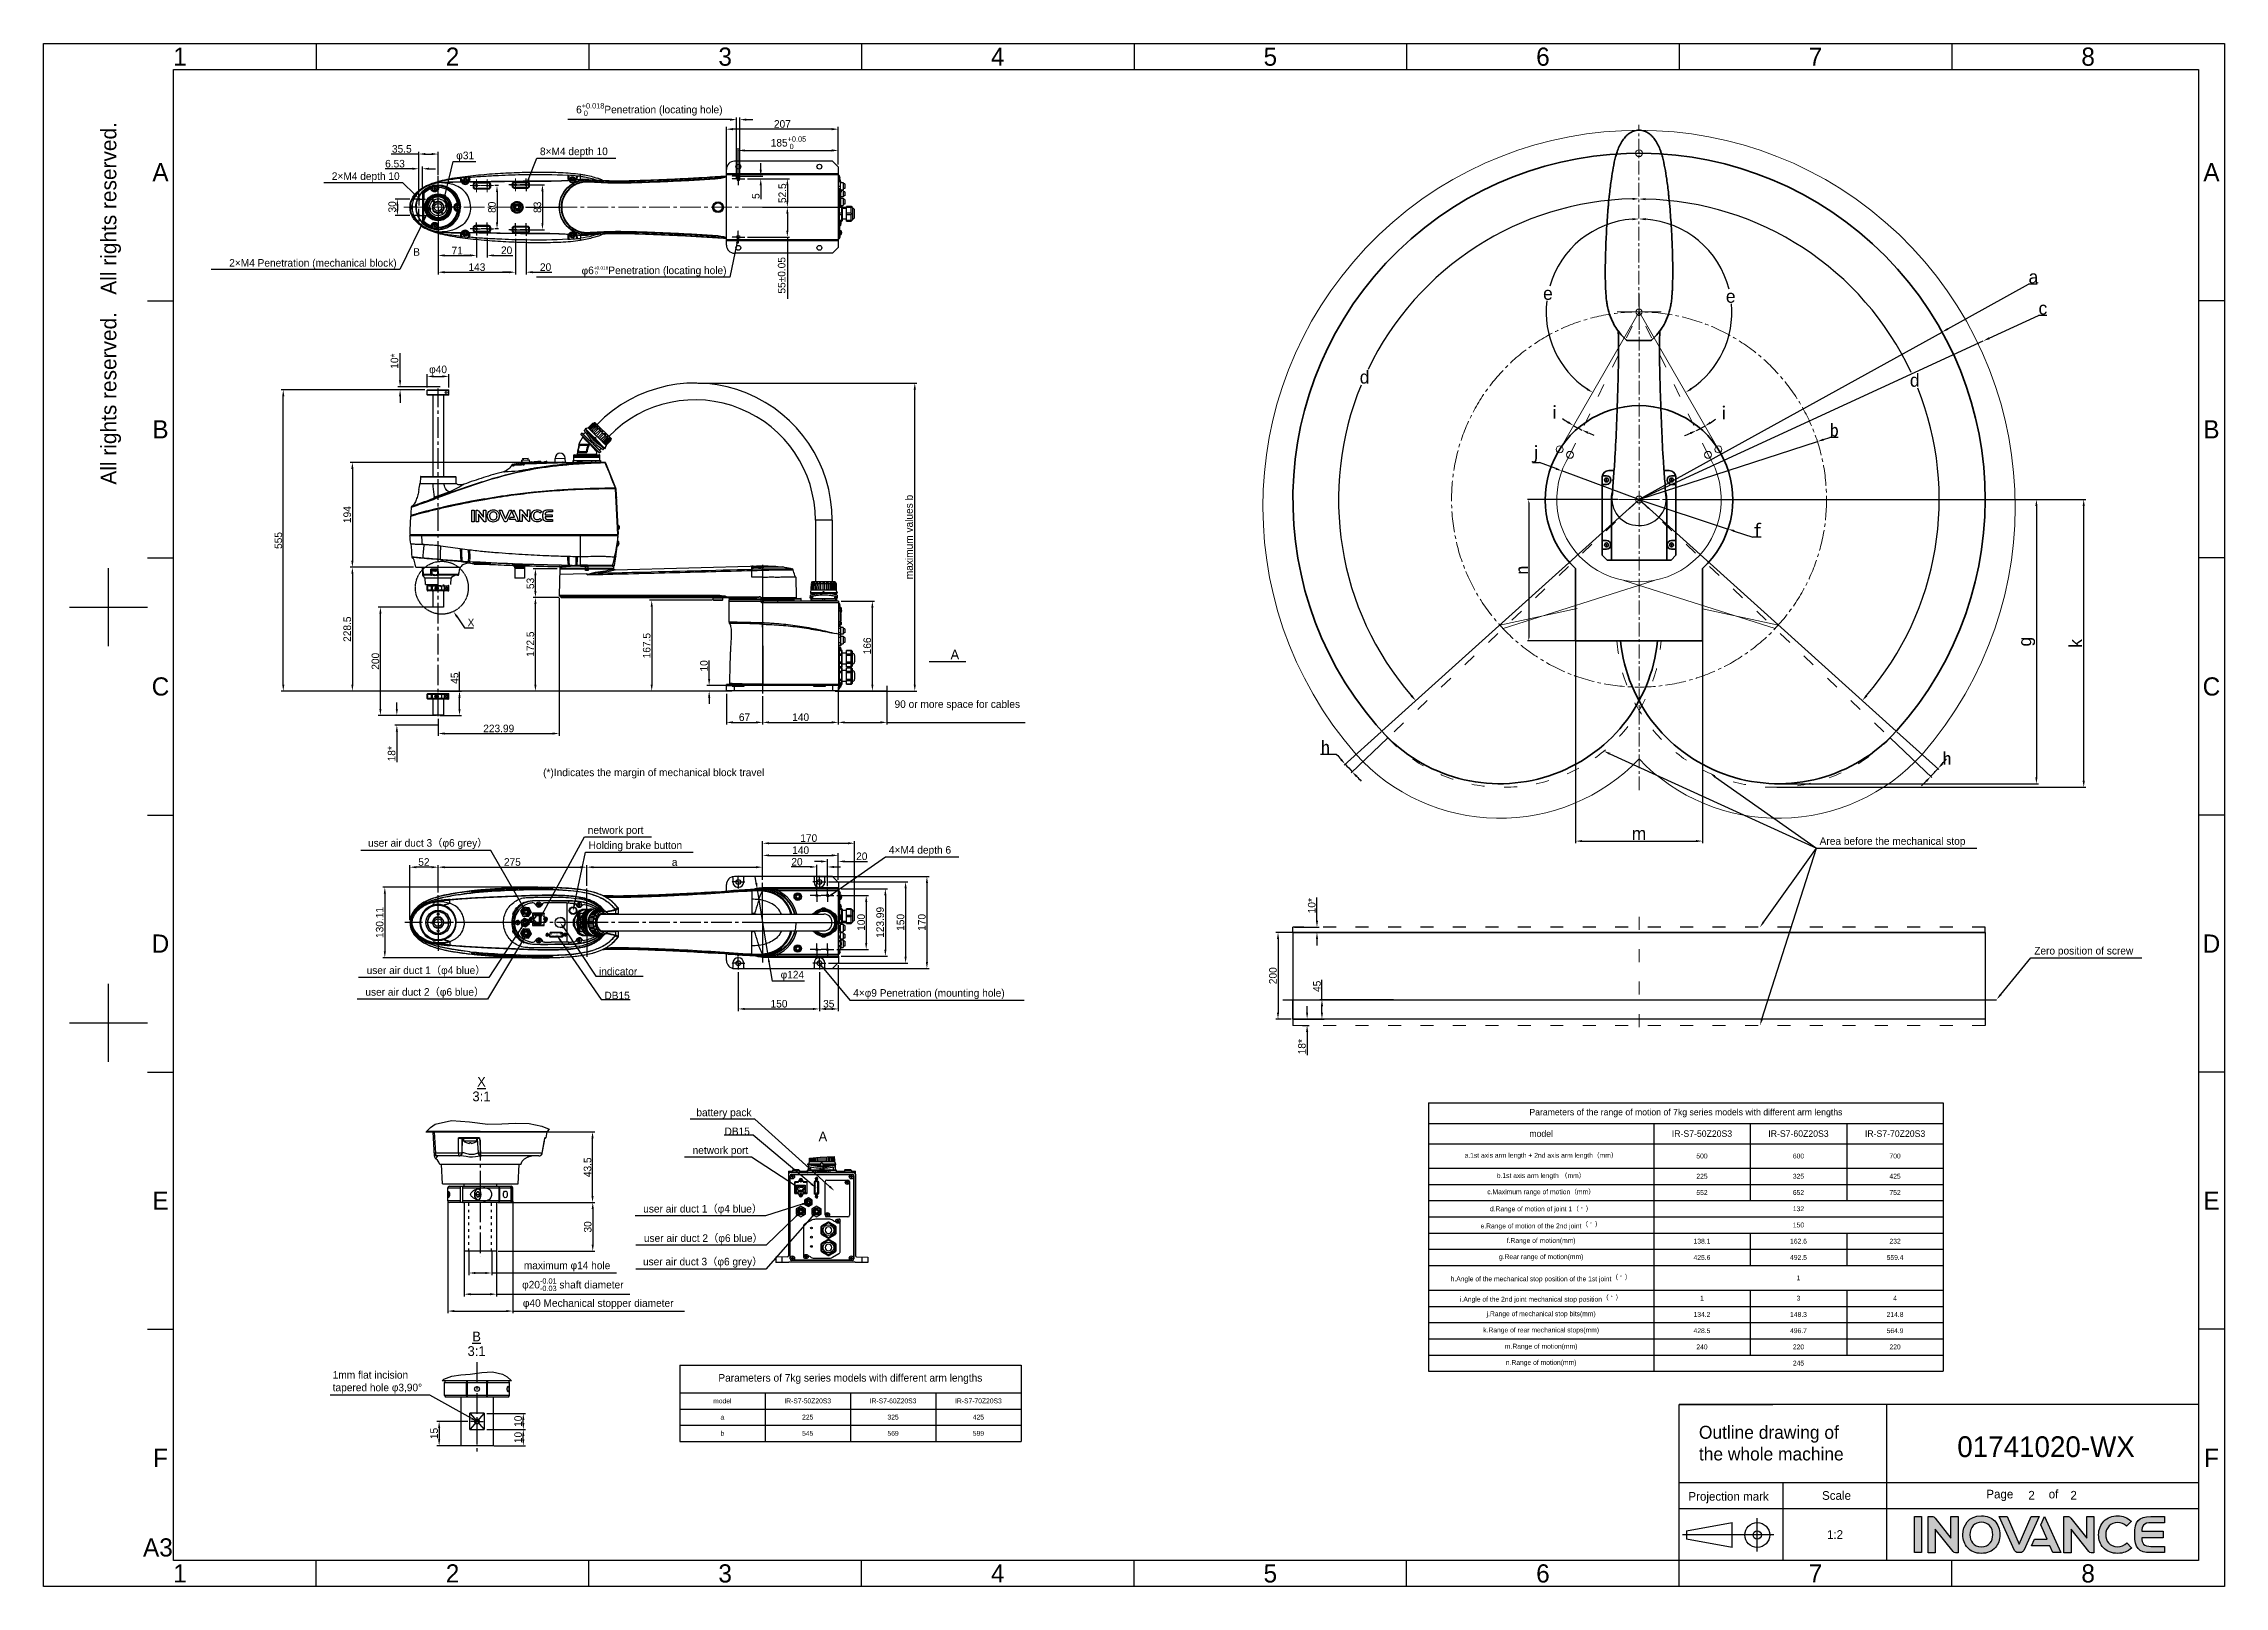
# Model space of a CAD drawing. Header units: millimetres. Extents: x 4086 to 8300, y 123 to 1549.
# Drawn here: x 6284 to 8300, y 124 to 1549 of the extents above; entities that cross this region are included whole.
import ezdxf
from ezdxf import colors
from ezdxf.entities.mleader import LeaderData, LeaderLine
from ezdxf.enums import TextEntityAlignment as Align
from ezdxf.math import Vec2, Vec3

# ---------------------------------------------------------------- set-up
doc = ezdxf.new("R2010")
doc.units = ezdxf.units.MM
for name, pattern in [('ACAD_ISO03W100', [30, 12, -18]), ('CENTER', [0.6, 0.375, -0.075, 0.075, -0.075]), ('CENTER2', [28.575, 19.05, -3.175, 3.175, -3.175]), ('CENTERX2', [20.32, 12.7, -2.54, 2.54, -2.54]), ('PHANTOM', [0.8, 0.45, -0.05, 0.1, -0.05, 0.1, -0.05])]:
    doc.linetypes.add(name, pattern=pattern)
for name, color, linetype in [('00_COMPONENTS', 7, 'Continuous'), ('03_ALL_AXES', 7, 'Continuous'), ('09_ALL_ROUNDS', 7, 'Continuous'), ('20_ALL_FEATURES', 7, 'Continuous'), ('50_ALL_DETAILS', 7, 'Continuous'), ('51__DRAFT_DIMS', 7, 'Continuous'), ('DEFAULT_3', 7, 'PHANTOM'), ('多重引线', 7, 'Continuous'), ('尺寸标注', 7, 'Continuous')]:
    doc.layers.add(name, color=color, linetype=linetype)
doc.layers.add('logo-蓝色', color=7, linetype='Continuous', true_color=0x008ccf)
for name, color, linetype, lineweight in [('中心线层', 7, 'CENTER2', 0), ('标注层', 7, 'Continuous', 0), ('粗线层', 7, 'Continuous', 35), ('细线层', 7, 'Continuous', 0), ('虚线层', 7, 'ACAD_ISO03W100', 0)]:
    doc.layers.add(name, color=color, linetype=linetype, lineweight=lineweight)
doc.styles.get("Standard").update_dxf_attribs({"font": 'simsun.ttc'})
doc.styles.add('TEXTSTYLE_2', font='SourceHanSansCN-Normal.ttf')
doc.styles.add('思源黑', font='SourceHanSansCN-Normal.ttf')
doc.dimstyles.get("Standard").update_dxf_attribs({"dimscale": 6, "dimtxt": 7, "dimasz": 6, "dimexe": 0.18, "dimexo": 0.0625, "dimgap": 5, "dimtad": 1, "dimdec": 1, "dimlfac": 2, "dimzin": 0, "dimdsep": 46, "dimtxsty": 'Standard', "dimcen": 0.09, "dimclrd": 256, "dimclre": 256, "dimclrt": 256, "dimadec": 0, "dimazin": 2, "dimtfac": 1, "dimtdec": 1, "dimtofl": 0, "dimtmove": 0, "dimatfit": 3, "dimfxl": 1, "dimtolj": 1, "dimtzin": 0, "dimarcsym": 0})
doc.dimstyles.new('半径标注', dxfattribs={"dimtxt": 7, "dimasz": 6, "dimexe": 1.25, "dimexo": 0.625, "dimtad": 1, "dimtoh": 1, "dimlfac": 4, "dimdsep": 46, "dimtxsty": '思源黑', "dimcen": 2.5, "dimadec": 0, "dimazin": 0, "dimtfac": 1, "dimtmove": 0, "dimatfit": 3, "dimfxl": 1, "dimarcsym": 0})
doc.dimstyles.new('尺寸标注_细节_1_2比例', dxfattribs={"dimtxt": 7, "dimasz": 6, "dimexe": 2, "dimexo": 1.5, "dimgap": 1, "dimtad": 1, "dimlfac": 2, "dimdsep": 46, "dimtxsty": '思源黑', "dimcen": 0.09, "dimadec": 0, "dimazin": 0, "dimtp": 0.01, "dimtm": 0.01, "dimtfac": 1, "dimtofl": 0, "dimtmove": 0, "dimatfit": 3, "dimfxl": 1, "dimtolj": 1, "dimarcsym": 0})
doc.dimstyles.new('直线标注', dxfattribs={"dimtxt": 7, "dimasz": 3, "dimexe": 1.25, "dimexo": 0.625, "dimtad": 1, "dimlfac": 4, "dimdsep": 46, "dimtxsty": 'Standard', "dimcen": 2.5, "dimadec": 0, "dimazin": 0, "dimtm": 1e-09, "dimtfac": 1, "dimtmove": 0, "dimatfit": 3, "dimfxl": 1, "dimarcsym": 0})
doc.dimstyles.new('角度标注', dxfattribs={"dimtxt": 7, "dimasz": 6, "dimexe": 1.25, "dimexo": 0.625, "dimtad": 1, "dimtih": 1, "dimtoh": 1, "dimdsep": 46, "dimtxsty": '思源黑', "dimcen": 2.5, "dimadec": 0, "dimazin": 0, "dimtfac": 1, "dimtmove": 0, "dimatfit": 3, "dimfxl": 1, "dimarcsym": 0})

msp = doc.modelspace()

# ---------------------------------------------------------------- texts
at = {"layer": '50_ALL_DETAILS', "color": 7, "linetype": 'Continuous', "line_spacing_factor": 0.9}
for s, insert, char_height, width, attachment_point, style in [('B', (6625.3651, 1360.198), 7, 4.927007, 1, '思源黑'), ('A', (7122.0458, 989.2338), 9, 4.927007, 1, 'TEXTSTYLE_2'), ('\\pxqc;{\\LX} \\P3:1', (6688.4196, 594.4086), 9, 11.233577, 2, 'TEXTSTYLE_2'), ('A', (7000.0317, 543.8703), 9, 4.927007, 1, 'TEXTSTYLE_2'), ('\\pxqc;{\\LB} \\P3:1', (6683.9067, 359.0563), 9, 11.233577, 2, 'TEXTSTYLE_2')]:
    msp.add_mtext(s, dxfattribs=dict(at, insert=insert, char_height=char_height, width=width, attachment_point=attachment_point, style=style))
at = {"layer": '尺寸标注', "insert": (6745.3966, 879.3086), "char_height": 7, "attachment_point": 1, "style": '思源黑'}
msp.add_mtext_dynamic_manual_height_columns('(*){\\C7;Indicates the margin of mechanical block travel}', width=318.46709, gutter_width=25, heights=[0], dxfattribs=at)

# ---------------------------------------------------------------- blocks, each defined once
blk = doc.blocks.new('1')
at = {"layer": 'logo-蓝色'}
h = blk.add_hatch(color=256, dxfattribs=at)
h.dxf.hatch_style = 1
edge = h.paths.add_edge_path()
edge.add_spline(control_points=[(8013.2, 154.8), (8013.2, 154.8), (8019.8, 154.8), (8019.8, 154.8), (8019.8, 154.8), (8019.8, 154.8), (8019.8, 188.2), (8019.8, 188.2), (8019.8, 188.2), (8019.8, 188.2), (8013.2, 188.2), (8013.2, 188.2), (8013.2, 188.2), (8013.2, 188.2), (8013.2, 154.8), (8013.2, 154.8)], knot_values=[0, 0, 0, 0, 0.25, 0.25, 0.25, 0.25, 0.5, 0.5, 0.5, 0.5, 0.75, 0.75, 0.75, 0.75, 1, 1, 1, 1], degree=3, periodic=1)
h = blk.add_hatch(color=256, dxfattribs=at)
h.dxf.hatch_style = 1
edge = h.paths.add_edge_path()
edge.add_spline(control_points=[(8046.9, 188.2), (8046.9, 188.2), (8046.9, 168.1), (8046.9, 168.1), (8046.9, 168.1), (8046.9, 168.1), (8032.2, 186.7), (8032.2, 186.7), (8032.2, 186.7), (8031.5, 187.6), (8030.5, 188.2), (8029.3, 188.2), (8029.3, 188.2), (8029.3, 188.2), (8025.7, 188.2), (8025.7, 188.2), (8025.7, 188.2), (8025.7, 188.2), (8025.7, 154.7), (8025.7, 154.7), (8025.7, 154.7), (8025.7, 154.7), (8032.4, 154.7), (8032.4, 154.7), (8032.4, 154.7), (8032.4, 154.7), (8032.4, 176.6), (8032.4, 176.6), (8032.4, 176.6), (8032.4, 176.6), (8048.9, 155.8), (8048.9, 155.8), (8048.9, 155.8), (8049.4, 155.1), (8050.1, 154.7), (8051, 154.7), (8051, 154.7), (8051, 154.7), (8053.6, 154.7), (8053.6, 154.7), (8053.6, 154.7), (8053.6, 154.7), (8053.6, 188.2), (8053.6, 188.2), (8053.6, 188.2), (8053.6, 188.2), (8046.9, 188.2), (8046.9, 188.2)], knot_values=[0, 0, 0, 0, 0.083333, 0.083333, 0.083333, 0.083333, 0.166667, 0.166667, 0.166667, 0.166667, 0.25, 0.25, 0.25, 0.25, 0.333333, 0.333333, 0.333333, 0.333333, 0.416667, 0.416667, 0.416667, 0.416667, 0.5, 0.5, 0.5, 0.5, 0.583333, 0.583333, 0.583333, 0.583333, 0.666667, 0.666667, 0.666667, 0.666667, 0.75, 0.75, 0.75, 0.75, 0.833333, 0.833333, 0.833333, 0.833333, 0.916667, 0.916667, 0.916667, 0.916667, 1, 1, 1, 1], degree=3, periodic=1)
h = blk.add_hatch(color=256, dxfattribs=at)
h.dxf.hatch_style = 1
edge = h.paths.add_edge_path(flags=16)
edge.add_spline(control_points=[(8067.5, 179.9), (8069.4, 181.8), (8072, 182.8), (8075, 182.8), (8075, 182.8), (8078.1, 182.8), (8080.6, 181.9), (8082.5, 180), (8082.5, 180), (8084.5, 177.9), (8085.7, 174.7), (8085.6, 171.3), (8085.6, 171.3), (8085.5, 165.9), (8082.7, 160.2), (8075, 160.2), (8075, 160.2), (8067.4, 160.2), (8064.5, 165.9), (8064.4, 171.2), (8064.4, 171.2), (8064.3, 174.6), (8065.5, 177.8), (8067.5, 179.9)], knot_values=[0, 0, 0, 0, 0.166667, 0.166667, 0.166667, 0.166667, 0.333333, 0.333333, 0.333333, 0.333333, 0.5, 0.5, 0.5, 0.5, 0.666667, 0.666667, 0.666667, 0.666667, 0.833333, 0.833333, 0.833333, 0.833333, 1, 1, 1, 1], degree=3, periodic=0)
edge = h.paths.add_edge_path()
edge.add_spline(control_points=[(8075, 188.9), (8063.2, 188.9), (8057.9, 179.8), (8057.9, 171.3), (8057.9, 171.3), (8057.9, 166.7), (8059.4, 162.5), (8062.1, 159.4), (8062.1, 159.4), (8065.1, 155.9), (8069.6, 154.1), (8075, 154.1), (8075, 154.1), (8080.4, 154.1), (8084.9, 155.9), (8088, 159.5), (8088, 159.5), (8090.6, 162.5), (8092.1, 166.8), (8092.2, 171.3), (8092.2, 171.3), (8092.2, 176.3), (8090.4, 180.9), (8087.3, 184.1), (8087.3, 184.1), (8084.2, 187.3), (8080, 188.9), (8075, 188.9)], knot_values=[0, 0, 0, 0, 0.142857, 0.142857, 0.142857, 0.142857, 0.285714, 0.285714, 0.285714, 0.285714, 0.428571, 0.428571, 0.428571, 0.428571, 0.571429, 0.571429, 0.571429, 0.571429, 0.714286, 0.714286, 0.714286, 0.714286, 0.857143, 0.857143, 0.857143, 0.857143, 1, 1, 1, 1], degree=3, periodic=0)
h = blk.add_hatch(color=256, dxfattribs=at)
h.dxf.hatch_style = 1
edge = h.paths.add_edge_path()
edge.add_spline(control_points=[(8120.9, 188.2), (8120.9, 188.2), (8110, 162.7), (8110, 162.7), (8110, 162.7), (8110, 162.7), (8099, 188.2), (8099, 188.2), (8099, 188.2), (8099, 188.2), (8091.6, 188.2), (8091.6, 188.2), (8091.6, 188.2), (8091.6, 188.2), (8105.6, 156.9), (8105.6, 156.9), (8105.6, 156.9), (8106.2, 155.7), (8107.5, 154.8), (8108.9, 154.8), (8108.9, 154.8), (8108.9, 154.8), (8108.9, 154.8), (8108.9, 154.8), (8108.9, 154.8), (8108.9, 154.8), (8111, 154.8), (8111, 154.8), (8111, 154.8), (8111, 154.8), (8111, 154.8), (8111, 154.8), (8111, 154.8), (8112.5, 154.8), (8113.7, 155.7), (8114.3, 156.9), (8114.3, 156.9), (8114.3, 156.9), (8128.3, 188.2), (8128.3, 188.2), (8128.3, 188.2), (8128.3, 188.2), (8120.9, 188.2), (8120.9, 188.2)], knot_values=[0, 0, 0, 0, 0.090909, 0.090909, 0.090909, 0.090909, 0.181818, 0.181818, 0.181818, 0.181818, 0.272727, 0.272727, 0.272727, 0.272727, 0.363636, 0.363636, 0.363636, 0.363636, 0.454545, 0.454545, 0.454545, 0.454545, 0.545455, 0.545455, 0.545455, 0.545455, 0.636364, 0.636364, 0.636364, 0.636364, 0.727273, 0.727273, 0.727273, 0.727273, 0.818182, 0.818182, 0.818182, 0.818182, 0.909091, 0.909091, 0.909091, 0.909091, 1, 1, 1, 1], degree=3, periodic=1)
h = blk.add_hatch(color=256, dxfattribs=at)
h.dxf.hatch_style = 1
edge = h.paths.add_edge_path()
edge.add_spline(control_points=[(8133.5, 188.2), (8133.5, 188.2), (8130, 180.4), (8130, 180.4), (8130, 180.4), (8130, 180.4), (8135.7, 167.2), (8135.7, 167.2), (8135.7, 167.2), (8135.7, 167.2), (8124.1, 167.2), (8124.1, 167.2), (8124.1, 167.2), (8124.1, 167.2), (8121.3, 161), (8121.3, 161), (8121.3, 161), (8121.3, 161), (8138.4, 161), (8138.4, 161), (8138.4, 161), (8138.4, 161), (8141.2, 154.8), (8141.2, 154.8), (8141.2, 154.8), (8141.2, 154.8), (8148.4, 154.8), (8148.4, 154.8), (8148.4, 154.8), (8148.4, 154.8), (8133.5, 188.2), (8133.5, 188.2)], knot_values=[0, 0, 0, 0, 0.125, 0.125, 0.125, 0.125, 0.25, 0.25, 0.25, 0.25, 0.375, 0.375, 0.375, 0.375, 0.5, 0.5, 0.5, 0.5, 0.625, 0.625, 0.625, 0.625, 0.75, 0.75, 0.75, 0.75, 0.875, 0.875, 0.875, 0.875, 1, 1, 1, 1], degree=3, periodic=1)
h = blk.add_hatch(color=256, dxfattribs=at)
h.dxf.hatch_style = 1
edge = h.paths.add_edge_path()
edge.add_spline(control_points=[(8172.4, 188.2), (8172.4, 188.2), (8172.4, 168.1), (8172.4, 168.1), (8172.4, 168.1), (8172.4, 168.1), (8157.7, 186.7), (8157.7, 186.7), (8157.7, 186.7), (8157, 187.6), (8156, 188.2), (8154.8, 188.2), (8154.8, 188.2), (8154.8, 188.2), (8151.2, 188.2), (8151.2, 188.2), (8151.2, 188.2), (8151.2, 188.2), (8151.2, 154.7), (8151.2, 154.7), (8151.2, 154.7), (8151.2, 154.7), (8157.9, 154.7), (8157.9, 154.7), (8157.9, 154.7), (8157.9, 154.7), (8157.9, 176.6), (8157.9, 176.6), (8157.9, 176.6), (8157.9, 176.6), (8174.4, 155.8), (8174.4, 155.8), (8174.4, 155.8), (8174.9, 155.1), (8175.6, 154.7), (8176.5, 154.7), (8176.5, 154.7), (8176.5, 154.7), (8179.1, 154.7), (8179.1, 154.7), (8179.1, 154.7), (8179.1, 154.7), (8179.1, 188.2), (8179.1, 188.2), (8179.1, 188.2), (8179.1, 188.2), (8172.4, 188.2), (8172.4, 188.2)], knot_values=[0, 0, 0, 0, 0.083333, 0.083333, 0.083333, 0.083333, 0.166667, 0.166667, 0.166667, 0.166667, 0.25, 0.25, 0.25, 0.25, 0.333333, 0.333333, 0.333333, 0.333333, 0.416667, 0.416667, 0.416667, 0.416667, 0.5, 0.5, 0.5, 0.5, 0.583333, 0.583333, 0.583333, 0.583333, 0.666667, 0.666667, 0.666667, 0.666667, 0.75, 0.75, 0.75, 0.75, 0.833333, 0.833333, 0.833333, 0.833333, 0.916667, 0.916667, 0.916667, 0.916667, 1, 1, 1, 1], degree=3, periodic=1)
h = blk.add_hatch(color=256, dxfattribs=at)
h.dxf.hatch_style = 1
edge = h.paths.add_edge_path()
edge.add_spline(control_points=[(8209.2, 163.6), (8207.2, 161.6), (8204.1, 160.3), (8201.1, 160.3), (8201.1, 160.3), (8193, 160.3), (8190, 166), (8190, 171.3), (8190, 171.3), (8189.9, 174.5), (8191.1, 177.5), (8193.1, 179.5), (8193.1, 179.5), (8195.1, 181.5), (8197.8, 182.5), (8201.1, 182.5), (8201.1, 182.5), (8204.1, 182.5), (8206.9, 181.5), (8208.9, 179.5), (8208.9, 179.5), (8208.9, 179.5), (8209.1, 179.3), (8209.1, 179.3), (8209.1, 179.3), (8209.1, 179.3), (8213.5, 183.6), (8213.5, 183.6), (8213.5, 183.6), (8213.5, 183.6), (8213.4, 183.8), (8213.4, 183.8), (8213.4, 183.8), (8210, 187.1), (8205.7, 188.9), (8201.1, 188.9), (8201.1, 188.9), (8195.9, 188.9), (8191.5, 187.2), (8188.3, 184), (8188.3, 184), (8185.2, 180.8), (8183.4, 176.2), (8183.4, 171.3), (8183.4, 171.3), (8183.4, 166.7), (8184.9, 162.5), (8187.6, 159.4), (8187.6, 159.4), (8190.8, 155.9), (8195.4, 154.1), (8201.1, 154.1), (8201.1, 154.1), (8206.1, 154.1), (8210.5, 155.8), (8213.8, 159), (8213.8, 159), (8213.8, 159), (8213.9, 159.2), (8213.9, 159.2), (8213.9, 159.2), (8213.9, 159.2), (8209.4, 163.8), (8209.4, 163.8), (8209.4, 163.8), (8209.4, 163.8), (8209.2, 163.6), (8209.2, 163.6)], knot_values=[0, 0, 0, 0, 0.058824, 0.058824, 0.058824, 0.058824, 0.117647, 0.117647, 0.117647, 0.117647, 0.176471, 0.176471, 0.176471, 0.176471, 0.235294, 0.235294, 0.235294, 0.235294, 0.294118, 0.294118, 0.294118, 0.294118, 0.352941, 0.352941, 0.352941, 0.352941, 0.411765, 0.411765, 0.411765, 0.411765, 0.470588, 0.470588, 0.470588, 0.470588, 0.529412, 0.529412, 0.529412, 0.529412, 0.588235, 0.588235, 0.588235, 0.588235, 0.647059, 0.647059, 0.647059, 0.647059, 0.705882, 0.705882, 0.705882, 0.705882, 0.764706, 0.764706, 0.764706, 0.764706, 0.823529, 0.823529, 0.823529, 0.823529, 0.882353, 0.882353, 0.882353, 0.882353, 0.941176, 0.941176, 0.941176, 0.941176, 1, 1, 1, 1], degree=3, periodic=0)
h = blk.add_hatch(color=256, dxfattribs=at)
h.dxf.hatch_style = 1
edge = h.paths.add_edge_path()
edge.add_spline(control_points=[(8231.8, 182.4), (8231.8, 182.4), (8244.3, 182.4), (8244.3, 182.4), (8244.3, 182.4), (8244.3, 182.4), (8244.3, 188.2), (8244.3, 188.2), (8244.3, 188.2), (8244.3, 188.2), (8231.7, 188.2), (8231.7, 188.2), (8231.7, 188.2), (8220, 188.2), (8216.8, 183.7), (8216.8, 171.9), (8216.8, 171.9), (8216.8, 171.9), (8216.8, 171.5), (8216.8, 171.5), (8216.8, 171.5), (8216.8, 171.5), (8216.8, 171.5), (8216.8, 171.5), (8216.8, 171.5), (8216.8, 171.5), (8216.8, 171.5), (8216.8, 171.5), (8216.8, 171.5), (8216.8, 171.5), (8216.8, 171.5), (8216.8, 171.5), (8216.8, 171.5), (8216.8, 171.5), (8216.8, 171), (8216.8, 171), (8216.8, 171), (8216.8, 159.2), (8220, 154.8), (8231.7, 154.8), (8231.7, 154.8), (8231.7, 154.8), (8244.3, 154.8), (8244.3, 154.8), (8244.3, 154.8), (8244.3, 154.8), (8244.3, 160.6), (8244.3, 160.6), (8244.3, 160.6), (8244.3, 160.6), (8231.8, 160.6), (8231.8, 160.6), (8231.8, 160.6), (8228.8, 160.6), (8226.4, 161.1), (8225, 162.7), (8225, 162.7), (8223.9, 164), (8223.4, 166), (8223.3, 168.4), (8223.3, 168.4), (8223.3, 168.4), (8243.2, 168.4), (8243.2, 168.4), (8243.2, 168.4), (8243.2, 168.4), (8243.2, 171.5), (8243.2, 171.5), (8243.2, 171.5), (8243.2, 171.5), (8243.2, 174.6), (8243.2, 174.6), (8243.2, 174.6), (8243.2, 174.6), (8223.3, 174.6), (8223.3, 174.6), (8223.3, 174.6), (8223.4, 176.9), (8223.9, 178.9), (8225, 180.2), (8225, 180.2), (8226.4, 181.8), (8228.8, 182.4), (8231.8, 182.4)], knot_values=[0, 0, 0, 0, 0.047619, 0.047619, 0.047619, 0.047619, 0.095238, 0.095238, 0.095238, 0.095238, 0.142857, 0.142857, 0.142857, 0.142857, 0.190476, 0.190476, 0.190476, 0.190476, 0.238095, 0.238095, 0.238095, 0.238095, 0.285714, 0.285714, 0.285714, 0.285714, 0.333333, 0.333333, 0.333333, 0.333333, 0.380952, 0.380952, 0.380952, 0.380952, 0.428571, 0.428571, 0.428571, 0.428571, 0.47619, 0.47619, 0.47619, 0.47619, 0.52381, 0.52381, 0.52381, 0.52381, 0.571429, 0.571429, 0.571429, 0.571429, 0.619048, 0.619048, 0.619048, 0.619048, 0.666667, 0.666667, 0.666667, 0.666667, 0.714286, 0.714286, 0.714286, 0.714286, 0.761905, 0.761905, 0.761905, 0.761905, 0.809524, 0.809524, 0.809524, 0.809524, 0.857143, 0.857143, 0.857143, 0.857143, 0.904762, 0.904762, 0.904762, 0.904762, 0.952381, 0.952381, 0.952381, 0.952381, 1, 1, 1, 1], degree=3, periodic=0)
at = {"color": 2}
for p, q in [((6535.7, 1549.2), (6535.7, 1525.2)), ((6787.7, 1549.2), (6787.7, 1525.2)), ((7039.7, 1549.2), (7039.7, 1525.2)), ((7291.7, 1549.2), (7291.7, 1525.2)), ((7543.7, 1549.2), (7543.7, 1525.2)), ((7795.7, 1549.2), (7795.7, 1525.2)), ((8047.7, 1549.2), (8047.7, 1525.2)), ((6379.7, 1311.6), (6403.7, 1311.6)), ((8299.7, 1311.6), (8275.7, 1311.6)), ((6379.7, 1074), (6403.7, 1074)), ((8299.7, 1074), (8275.7, 1074)), ((6343.7, 992.4), (6343.7, 1064.4)), ((6307.7, 1028.4), (6379.7, 1028.4)), ((6379.7, 836.4), (6403.7, 836.4)), ((8299.7, 836.4), (8275.7, 836.4)), ((6343.7, 608.4), (6343.7, 680.4)), ((6307.7, 644.4), (6379.7, 644.4)), ((6379.7, 598.8), (6403.7, 598.8)), ((8299.7, 598.8), (8275.7, 598.8)), ((6379.7, 361.2), (6403.7, 361.2)), ((8299.7, 361.2), (8275.7, 361.2)), ((8275.7, 291.6), (7795.7, 291.6)), ((7795.7, 147.6), (7795.7, 291.6)), ((7795.7, 291.6), (7882.1, 291.6)), ((7987.7, 147.6), (7987.7, 291.6)), ((7795.7, 147.6), (7795.7, 219.6)), ((7795.7, 219.6), (7882.1, 219.6)), ((7795.7, 219.6), (8275.7, 219.6)), ((7891.7, 147.6), (7891.7, 219.6)), ((7795.7, 195.6), (7987.7, 195.6)), ((7802.5, 175), (7844.7, 182.6)), ((7844.7, 159.6), (7844.7, 182.6)), ((7867.8, 155.8), (7867.8, 186.5)), ((7883.1, 171.1), (7798.6, 171.1)), ((7802.5, 175), (7802.5, 167.3)), ((7844.7, 159.6), (7802.5, 167.3)), ((6535.7, 123.6), (6535.7, 147.6)), ((6787.7, 123.6), (6787.7, 147.6)), ((7039.7, 123.6), (7039.7, 147.6)), ((7291.7, 123.6), (7291.7, 147.6)), ((7543.7, 123.6), (7543.7, 147.6)), ((7795.7, 123.6), (7795.7, 147.6)), ((8047.7, 123.6), (8047.7, 147.6))]:
    blk.add_line(p, q, dxfattribs=at)
for points in [[(6283.7, 123.6), (6283.7, 1549.2), (8299.7, 1549.2), (8299.7, 123.6)], [(6403.7, 147.6), (6403.7, 1525.2), (8275.7, 1525.2), (8275.7, 147.6)], [(7987.7, 195.6), (8275.7, 195.6), (8275.7, 147.6), (7987.7, 147.6)]]:
    blk.add_lwpolyline(points, close=True, dxfattribs=at)
for radius in [11.5, 3.84]:
    blk.add_circle((7867.8, 171.1), radius, dxfattribs=at)
at = {"layer": 'logo-蓝色'}
for points, knots in [([(8013.2, 154.8), (8013.2, 154.8), (8019.8, 154.8), (8019.8, 154.8), (8019.8, 154.8), (8019.8, 154.8), (8019.8, 188.2), (8019.8, 188.2), (8019.8, 188.2), (8019.8, 188.2), (8013.2, 188.2), (8013.2, 188.2), (8013.2, 188.2), (8013.2, 188.2), (8013.2, 154.8), (8013.2, 154.8)], [0, 0, 0, 0, 0.25, 0.25, 0.25, 0.25, 0.5, 0.5, 0.5, 0.5, 0.75, 0.75, 0.75, 0.75, 1, 1, 1, 1]), ([(8046.9, 188.2), (8046.9, 188.2), (8046.9, 168.1), (8046.9, 168.1), (8046.9, 168.1), (8046.9, 168.1), (8032.2, 186.7), (8032.2, 186.7), (8032.2, 186.7), (8031.5, 187.6), (8030.5, 188.2), (8029.3, 188.2), (8029.3, 188.2), (8029.3, 188.2), (8025.7, 188.2), (8025.7, 188.2), (8025.7, 188.2), (8025.7, 188.2), (8025.7, 154.7), (8025.7, 154.7), (8025.7, 154.7), (8025.7, 154.7), (8032.4, 154.7), (8032.4, 154.7), (8032.4, 154.7), (8032.4, 154.7), (8032.4, 176.6), (8032.4, 176.6), (8032.4, 176.6), (8032.4, 176.6), (8048.9, 155.8), (8048.9, 155.8), (8048.9, 155.8), (8049.4, 155.1), (8050.1, 154.7), (8051, 154.7), (8051, 154.7), (8051, 154.7), (8053.6, 154.7), (8053.6, 154.7), (8053.6, 154.7), (8053.6, 154.7), (8053.6, 188.2), (8053.6, 188.2), (8053.6, 188.2), (8053.6, 188.2), (8046.9, 188.2), (8046.9, 188.2)], [0, 0, 0, 0, 0.083333, 0.083333, 0.083333, 0.083333, 0.166667, 0.166667, 0.166667, 0.166667, 0.25, 0.25, 0.25, 0.25, 0.333333, 0.333333, 0.333333, 0.333333, 0.416667, 0.416667, 0.416667, 0.416667, 0.5, 0.5, 0.5, 0.5, 0.583333, 0.583333, 0.583333, 0.583333, 0.666667, 0.666667, 0.666667, 0.666667, 0.75, 0.75, 0.75, 0.75, 0.833333, 0.833333, 0.833333, 0.833333, 0.916667, 0.916667, 0.916667, 0.916667, 1, 1, 1, 1]), ([(8075, 188.9), (8063.2, 188.9), (8057.9, 179.8), (8057.9, 171.3), (8057.9, 171.3), (8057.9, 166.7), (8059.4, 162.5), (8062.1, 159.4), (8062.1, 159.4), (8065.1, 155.9), (8069.6, 154.1), (8075, 154.1), (8075, 154.1), (8080.4, 154.1), (8084.9, 155.9), (8088, 159.5), (8088, 159.5), (8090.6, 162.5), (8092.1, 166.8), (8092.2, 171.3), (8092.2, 171.3), (8092.2, 176.3), (8090.4, 180.9), (8087.3, 184.1), (8087.3, 184.1), (8084.2, 187.3), (8080, 188.9), (8075, 188.9)], [0, 0, 0, 0, 0.142857, 0.142857, 0.142857, 0.142857, 0.285714, 0.285714, 0.285714, 0.285714, 0.428571, 0.428571, 0.428571, 0.428571, 0.571429, 0.571429, 0.571429, 0.571429, 0.714286, 0.714286, 0.714286, 0.714286, 0.857143, 0.857143, 0.857143, 0.857143, 1, 1, 1, 1]), ([(8067.5, 179.9), (8069.4, 181.8), (8072, 182.8), (8075, 182.8), (8075, 182.8), (8078.1, 182.8), (8080.6, 181.9), (8082.5, 180), (8082.5, 180), (8084.5, 177.9), (8085.7, 174.7), (8085.6, 171.3), (8085.6, 171.3), (8085.5, 165.9), (8082.7, 160.2), (8075, 160.2), (8075, 160.2), (8067.4, 160.2), (8064.5, 165.9), (8064.4, 171.2), (8064.4, 171.2), (8064.3, 174.6), (8065.5, 177.8), (8067.5, 179.9)], [0, 0, 0, 0, 0.166667, 0.166667, 0.166667, 0.166667, 0.333333, 0.333333, 0.333333, 0.333333, 0.5, 0.5, 0.5, 0.5, 0.666667, 0.666667, 0.666667, 0.666667, 0.833333, 0.833333, 0.833333, 0.833333, 1, 1, 1, 1]), ([(8120.9, 188.2), (8120.9, 188.2), (8110, 162.7), (8110, 162.7), (8110, 162.7), (8110, 162.7), (8099, 188.2), (8099, 188.2), (8099, 188.2), (8099, 188.2), (8091.6, 188.2), (8091.6, 188.2), (8091.6, 188.2), (8091.6, 188.2), (8105.6, 156.9), (8105.6, 156.9), (8105.6, 156.9), (8106.2, 155.7), (8107.5, 154.8), (8108.9, 154.8), (8108.9, 154.8), (8108.9, 154.8), (8108.9, 154.8), (8108.9, 154.8), (8108.9, 154.8), (8108.9, 154.8), (8111, 154.8), (8111, 154.8), (8111, 154.8), (8111, 154.8), (8111, 154.8), (8111, 154.8), (8111, 154.8), (8112.5, 154.8), (8113.7, 155.7), (8114.3, 156.9), (8114.3, 156.9), (8114.3, 156.9), (8128.3, 188.2), (8128.3, 188.2), (8128.3, 188.2), (8128.3, 188.2), (8120.9, 188.2), (8120.9, 188.2)], [0, 0, 0, 0, 0.090909, 0.090909, 0.090909, 0.090909, 0.181818, 0.181818, 0.181818, 0.181818, 0.272727, 0.272727, 0.272727, 0.272727, 0.363636, 0.363636, 0.363636, 0.363636, 0.454545, 0.454545, 0.454545, 0.454545, 0.545455, 0.545455, 0.545455, 0.545455, 0.636364, 0.636364, 0.636364, 0.636364, 0.727273, 0.727273, 0.727273, 0.727273, 0.818182, 0.818182, 0.818182, 0.818182, 0.909091, 0.909091, 0.909091, 0.909091, 1, 1, 1, 1]), ([(8133.5, 188.2), (8133.5, 188.2), (8130, 180.4), (8130, 180.4), (8130, 180.4), (8130, 180.4), (8135.7, 167.2), (8135.7, 167.2), (8135.7, 167.2), (8135.7, 167.2), (8124.1, 167.2), (8124.1, 167.2), (8124.1, 167.2), (8124.1, 167.2), (8121.3, 161), (8121.3, 161), (8121.3, 161), (8121.3, 161), (8138.4, 161), (8138.4, 161), (8138.4, 161), (8138.4, 161), (8141.2, 154.8), (8141.2, 154.8), (8141.2, 154.8), (8141.2, 154.8), (8148.4, 154.8), (8148.4, 154.8), (8148.4, 154.8), (8148.4, 154.8), (8133.5, 188.2), (8133.5, 188.2)], [0, 0, 0, 0, 0.125, 0.125, 0.125, 0.125, 0.25, 0.25, 0.25, 0.25, 0.375, 0.375, 0.375, 0.375, 0.5, 0.5, 0.5, 0.5, 0.625, 0.625, 0.625, 0.625, 0.75, 0.75, 0.75, 0.75, 0.875, 0.875, 0.875, 0.875, 1, 1, 1, 1]), ([(8172.4, 188.2), (8172.4, 188.2), (8172.4, 168.1), (8172.4, 168.1), (8172.4, 168.1), (8172.4, 168.1), (8157.7, 186.7), (8157.7, 186.7), (8157.7, 186.7), (8157, 187.6), (8156, 188.2), (8154.8, 188.2), (8154.8, 188.2), (8154.8, 188.2), (8151.2, 188.2), (8151.2, 188.2), (8151.2, 188.2), (8151.2, 188.2), (8151.2, 154.7), (8151.2, 154.7), (8151.2, 154.7), (8151.2, 154.7), (8157.9, 154.7), (8157.9, 154.7), (8157.9, 154.7), (8157.9, 154.7), (8157.9, 176.6), (8157.9, 176.6), (8157.9, 176.6), (8157.9, 176.6), (8174.4, 155.8), (8174.4, 155.8), (8174.4, 155.8), (8174.9, 155.1), (8175.6, 154.7), (8176.5, 154.7), (8176.5, 154.7), (8176.5, 154.7), (8179.1, 154.7), (8179.1, 154.7), (8179.1, 154.7), (8179.1, 154.7), (8179.1, 188.2), (8179.1, 188.2), (8179.1, 188.2), (8179.1, 188.2), (8172.4, 188.2), (8172.4, 188.2)], [0, 0, 0, 0, 0.083333, 0.083333, 0.083333, 0.083333, 0.166667, 0.166667, 0.166667, 0.166667, 0.25, 0.25, 0.25, 0.25, 0.333333, 0.333333, 0.333333, 0.333333, 0.416667, 0.416667, 0.416667, 0.416667, 0.5, 0.5, 0.5, 0.5, 0.583333, 0.583333, 0.583333, 0.583333, 0.666667, 0.666667, 0.666667, 0.666667, 0.75, 0.75, 0.75, 0.75, 0.833333, 0.833333, 0.833333, 0.833333, 0.916667, 0.916667, 0.916667, 0.916667, 1, 1, 1, 1]), ([(8209.2, 163.6), (8207.2, 161.6), (8204.1, 160.3), (8201.1, 160.3), (8201.1, 160.3), (8193, 160.3), (8190, 166), (8190, 171.3), (8190, 171.3), (8189.9, 174.5), (8191.1, 177.5), (8193.1, 179.5), (8193.1, 179.5), (8195.1, 181.5), (8197.8, 182.5), (8201.1, 182.5), (8201.1, 182.5), (8204.1, 182.5), (8206.9, 181.5), (8208.9, 179.5), (8208.9, 179.5), (8208.9, 179.5), (8209.1, 179.3), (8209.1, 179.3), (8209.1, 179.3), (8209.1, 179.3), (8213.5, 183.6), (8213.5, 183.6), (8213.5, 183.6), (8213.5, 183.6), (8213.4, 183.8), (8213.4, 183.8), (8213.4, 183.8), (8210, 187.1), (8205.7, 188.9), (8201.1, 188.9), (8201.1, 188.9), (8195.9, 188.9), (8191.5, 187.2), (8188.3, 184), (8188.3, 184), (8185.2, 180.8), (8183.4, 176.2), (8183.4, 171.3), (8183.4, 171.3), (8183.4, 166.7), (8184.9, 162.5), (8187.6, 159.4), (8187.6, 159.4), (8190.8, 155.9), (8195.4, 154.1), (8201.1, 154.1), (8201.1, 154.1), (8206.1, 154.1), (8210.5, 155.8), (8213.8, 159), (8213.8, 159), (8213.8, 159), (8213.9, 159.2), (8213.9, 159.2), (8213.9, 159.2), (8213.9, 159.2), (8209.4, 163.8), (8209.4, 163.8), (8209.4, 163.8), (8209.4, 163.8), (8209.2, 163.6), (8209.2, 163.6)], [0, 0, 0, 0, 0.058824, 0.058824, 0.058824, 0.058824, 0.117647, 0.117647, 0.117647, 0.117647, 0.176471, 0.176471, 0.176471, 0.176471, 0.235294, 0.235294, 0.235294, 0.235294, 0.294118, 0.294118, 0.294118, 0.294118, 0.352941, 0.352941, 0.352941, 0.352941, 0.411765, 0.411765, 0.411765, 0.411765, 0.470588, 0.470588, 0.470588, 0.470588, 0.529412, 0.529412, 0.529412, 0.529412, 0.588235, 0.588235, 0.588235, 0.588235, 0.647059, 0.647059, 0.647059, 0.647059, 0.705882, 0.705882, 0.705882, 0.705882, 0.764706, 0.764706, 0.764706, 0.764706, 0.823529, 0.823529, 0.823529, 0.823529, 0.882353, 0.882353, 0.882353, 0.882353, 0.941176, 0.941176, 0.941176, 0.941176, 1, 1, 1, 1]), ([(8231.8, 182.4), (8231.8, 182.4), (8244.3, 182.4), (8244.3, 182.4), (8244.3, 182.4), (8244.3, 182.4), (8244.3, 188.2), (8244.3, 188.2), (8244.3, 188.2), (8244.3, 188.2), (8231.7, 188.2), (8231.7, 188.2), (8231.7, 188.2), (8220, 188.2), (8216.8, 183.7), (8216.8, 171.9), (8216.8, 171.9), (8216.8, 171.9), (8216.8, 171.5), (8216.8, 171.5), (8216.8, 171.5), (8216.8, 171.5), (8216.8, 171.5), (8216.8, 171.5), (8216.8, 171.5), (8216.8, 171.5), (8216.8, 171.5), (8216.8, 171.5), (8216.8, 171.5), (8216.8, 171.5), (8216.8, 171.5), (8216.8, 171.5), (8216.8, 171.5), (8216.8, 171.5), (8216.8, 171), (8216.8, 171), (8216.8, 171), (8216.8, 159.2), (8220, 154.8), (8231.7, 154.8), (8231.7, 154.8), (8231.7, 154.8), (8244.3, 154.8), (8244.3, 154.8), (8244.3, 154.8), (8244.3, 154.8), (8244.3, 160.6), (8244.3, 160.6), (8244.3, 160.6), (8244.3, 160.6), (8231.8, 160.6), (8231.8, 160.6), (8231.8, 160.6), (8228.8, 160.6), (8226.4, 161.1), (8225, 162.7), (8225, 162.7), (8223.9, 164), (8223.4, 166), (8223.3, 168.4), (8223.3, 168.4), (8223.3, 168.4), (8243.2, 168.4), (8243.2, 168.4), (8243.2, 168.4), (8243.2, 168.4), (8243.2, 171.5), (8243.2, 171.5), (8243.2, 171.5), (8243.2, 171.5), (8243.2, 174.6), (8243.2, 174.6), (8243.2, 174.6), (8243.2, 174.6), (8223.3, 174.6), (8223.3, 174.6), (8223.3, 174.6), (8223.4, 176.9), (8223.9, 178.9), (8225, 180.2), (8225, 180.2), (8226.4, 181.8), (8228.8, 182.4), (8231.8, 182.4)], [0, 0, 0, 0, 0.047619, 0.047619, 0.047619, 0.047619, 0.095238, 0.095238, 0.095238, 0.095238, 0.142857, 0.142857, 0.142857, 0.142857, 0.190476, 0.190476, 0.190476, 0.190476, 0.238095, 0.238095, 0.238095, 0.238095, 0.285714, 0.285714, 0.285714, 0.285714, 0.333333, 0.333333, 0.333333, 0.333333, 0.380952, 0.380952, 0.380952, 0.380952, 0.428571, 0.428571, 0.428571, 0.428571, 0.47619, 0.47619, 0.47619, 0.47619, 0.52381, 0.52381, 0.52381, 0.52381, 0.571429, 0.571429, 0.571429, 0.571429, 0.619048, 0.619048, 0.619048, 0.619048, 0.666667, 0.666667, 0.666667, 0.666667, 0.714286, 0.714286, 0.714286, 0.714286, 0.761905, 0.761905, 0.761905, 0.761905, 0.809524, 0.809524, 0.809524, 0.809524, 0.857143, 0.857143, 0.857143, 0.857143, 0.904762, 0.904762, 0.904762, 0.904762, 0.952381, 0.952381, 0.952381, 0.952381, 1, 1, 1, 1])]:
    blk.add_open_spline(points, degree=3, knots=knots, dxfattribs=at)
at = {"color": 2, "style": '思源黑'}
for s, height, p in [('1', 16.8, (6409.7, 1537.2)), ('2', 16.8, (6661.7, 1537.2)), ('3', 16.8, (6913.7, 1537.2)), ('4', 16.8, (7165.7, 1537.2)), ('5', 16.8, (7417.7, 1537.2)), ('6', 16.8, (7669.7, 1537.2)), ('7', 16.8, (7921.7, 1537.2)), ('8', 16.8, (8173.7, 1537.2)), ('A', 16.8, (6391.7, 1430.4)), ('A', 16.8, (8287.7, 1430.4)), ('B', 16.8, (6391.7, 1192.8)), ('B', 16.8, (8287.7, 1192.8)), ('C', 16.8, (6391.7, 955.2)), ('C', 16.8, (8287.7, 955.2)), ('D', 16.8, (6391.7, 717.6)), ('D', 16.8, (8287.7, 717.6)), ('E', 16.8, (6391.7, 480)), ('E', 16.8, (8287.7, 480)), ('F', 16.8, (6391.7, 242.4)), ('F', 16.8, (8287.7, 242.4)), ('Projection mark', 8, (7841.3, 206.8)), ('Scale', 8, (7941.1, 207.6)), ('A3', 16.8, (6389.3, 159.6)), ('1', 16.8, (6409.7, 135.6)), ('2', 16.8, (6661.7, 135.6)), ('3', 16.8, (6913.7, 135.6)), ('4', 16.8, (7165.7, 135.6)), ('5', 16.8, (7417.7, 135.6)), ('6', 16.8, (7669.7, 135.6)), ('7', 16.8, (7921.7, 135.6)), ('8', 16.8, (8173.7, 135.6))]:
    blk.add_text(s, height=height, dxfattribs=at).set_placement(p, align=Align.MIDDLE_CENTER)
blk.add_text('All rights reserved.   All rights reserved.', height=14.4, rotation=90, dxfattribs=at).set_placement((6343.7, 1309.2), align=Align.MIDDLE_CENTER)
blk.add_text('Page           of    ', height=8, dxfattribs=at).set_placement((8118.8, 207.9), align=Align.MIDDLE)
at = {"color": 2, "insert": (7813.9, 272), "char_height": 12, "width": 145.175, "attachment_point": 1}
blk.add_mtext('{\\fSource Han Sans CN Regular|b0|i0|c0|p34;Outline drawing of the whole machine}', dxfattribs=at)
at = {"color": 7, "style": '思源黑'}
for tag, height, p in [('编号', 19.2, (8134.8, 252.7)), ('比例', 8, (7939.7, 171.6))]:
    blk.add_attdef(tag, text='', height=height, dxfattribs=at).set_placement(p, align=Align.MIDDLE)
at = {"linetype": 'Continuous', "lineweight": 0, "ltscale": 0.3, "style": '思源黑'}
for tag, p in [('当前页', (8121.4, 207.9)), ('总页数', (8160.3, 207.9))]:
    blk.add_attdef(tag, text='', height=8, dxfattribs=at).set_placement(p, align=Align.MIDDLE)
blk = doc.blocks.new('*D1603')
at = {"layer": '51__DRAFT_DIMS', "color": 0, "linetype": 'Continuous', "lineweight": -2}
for p, q in [((6914.8, 1430.8), (6914.8, 1472.2)), ((7018.3, 1437.5), (7018.3, 1472.2)), ((7012.3, 1470.2), (6920.8, 1470.2))]:
    blk.add_line(p, q, dxfattribs=at)
at = {"layer": '51__DRAFT_DIMS', "color": 0}
for points in [[(6920.8, 1471.2), (6920.8, 1469.2), (6914.8, 1470.2)], [(7012.3, 1469.2), (7012.3, 1471.2), (7018.3, 1470.2)]]:
    blk.add_solid(points, dxfattribs=at)
at = {"layer": 'Defpoints', "color": 0}
for p in [(6914.8, 1470.2), (7018.3, 1436), (6914.8, 1429.3)]:
    blk.add_point(p, dxfattribs=at)
at = {"layer": '51__DRAFT_DIMS', "color": 0, "insert": (6966.6, 1478.5), "char_height": 7, "attachment_point": 2, "style": '思源黑'}
blk.add_mtext('\\A1;207', dxfattribs=at)
blk = doc.blocks.new('*D1604')
at = {"layer": '51__DRAFT_DIMS', "color": 0, "linetype": 'Continuous', "lineweight": -2}
for p, q in [((6925.8, 1432.8), (6925.8, 1452.5)), ((7018.3, 1437.5), (7018.3, 1452.5)), ((6931.8, 1450.5), (7012.3, 1450.5))]:
    blk.add_line(p, q, dxfattribs=at)
at = {"layer": '51__DRAFT_DIMS', "color": 0}
for points in [[(6931.8, 1451.5), (6931.8, 1449.5), (6925.8, 1450.5)], [(7012.3, 1449.5), (7012.3, 1451.5), (7018.3, 1450.5)]]:
    blk.add_solid(points, dxfattribs=at)
at = {"layer": 'Defpoints', "color": 0}
for p in [(7018.3, 1450.5), (7018.3, 1436), (6925.8, 1431.3)]:
    blk.add_point(p, dxfattribs=at)
at = {"layer": '51__DRAFT_DIMS', "color": 0, "insert": (6972.2, 1463.5), "char_height": 7, "attachment_point": 2, "style": '思源黑'}
blk.add_mtext('\\A1;\\A1;185{\\C256;{\\H0.7x;\\S+0.05^  0;}}', dxfattribs=at)
blk = doc.blocks.new('*D1605')
at = {"layer": '51__DRAFT_DIMS', "color": 0, "linetype": 'Continuous', "lineweight": -2}
for p, q in [((6918.3, 1479), (6768.3, 1479)), ((6924.3, 1424.8), (6924.3, 1481)), ((6927.3, 1424.8), (6927.3, 1481)), ((6933.3, 1479), (6939.3, 1479))]:
    blk.add_line(p, q, dxfattribs=at)
at = {"layer": '51__DRAFT_DIMS', "color": 0}
for points in [[(6918.3, 1478), (6918.3, 1480), (6924.3, 1479)], [(6933.3, 1480), (6933.3, 1478), (6927.3, 1479)]]:
    blk.add_solid(points, dxfattribs=at)
at = {"layer": 'Defpoints', "color": 0}
for p in [(6927.3, 1479), (6924.3, 1423.3), (6927.3, 1423.3)]:
    blk.add_point(p, dxfattribs=at)
at = {"layer": '51__DRAFT_DIMS', "color": 0, "insert": (6911.3, 1494.2), "char_height": 7, "attachment_point": 3, "style": '思源黑'}
blk.add_mtext('\\A1;\\A1;6{\\C256;{\\H0.7x;\\S+0.018^  0;}}Penetration (locating hole)', dxfattribs=at)
blk = doc.blocks.new('*D1606')
at = {"layer": '51__DRAFT_DIMS', "color": 0, "linetype": 'Continuous', "lineweight": -2}
for p, q in [((6934.3, 1424.3), (6973.2, 1424.3)), ((6971.2, 1418.3), (6971.2, 1404)), ((6949.8, 1398), (6973.2, 1398))]:
    blk.add_line(p, q, dxfattribs=at)
at = {"layer": '51__DRAFT_DIMS', "color": 0}
for points in [[(6972.2, 1418.3), (6970.2, 1418.3), (6971.2, 1424.3)], [(6970.2, 1404), (6972.2, 1404), (6971.2, 1398)]]:
    blk.add_solid(points, dxfattribs=at)
at = {"layer": 'Defpoints', "color": 0}
for p in [(6932.8, 1424.3), (6948.3, 1398), (6971.2, 1398)]:
    blk.add_point(p, dxfattribs=at)
at = {"layer": '51__DRAFT_DIMS', "color": 0, "insert": (6963, 1411), "char_height": 7, "attachment_point": 2, "rotation": 90, "style": '思源黑'}
blk.add_mtext('\\A1;52.5', dxfattribs=at)
blk = doc.blocks.new('*D1607')
at = {"layer": '51__DRAFT_DIMS', "color": 0, "linetype": 'Continuous', "lineweight": -2}
for p, q in [((6949.8, 1398), (6973.2, 1398)), ((6971.2, 1392), (6971.2, 1376.5)), ((6934.3, 1370.5), (6973.2, 1370.5)), ((6971.2, 1370.5), (6971.2, 1313.4))]:
    blk.add_line(p, q, dxfattribs=at)
at = {"layer": '51__DRAFT_DIMS', "color": 0}
for points in [[(6972.2, 1392), (6970.2, 1392), (6971.2, 1398)], [(6970.2, 1376.5), (6972.2, 1376.5), (6971.2, 1370.5)]]:
    blk.add_solid(points, dxfattribs=at)
at = {"layer": 'Defpoints', "color": 0}
for p in [(6948.3, 1398), (6932.8, 1370.5), (6971.2, 1370.5)]:
    blk.add_point(p, dxfattribs=at)
at = {"layer": '51__DRAFT_DIMS', "color": 0, "insert": (6962.4, 1352), "char_height": 7, "attachment_point": 3, "rotation": 90, "style": '思源黑'}
blk.add_mtext('\\A1;\\A1;55%%p0.05', dxfattribs=at)
blk = doc.blocks.new('*D1608')
at = {"layer": '51__DRAFT_DIMS', "color": 0, "linetype": 'Continuous', "lineweight": -2}
for p, q in [((6946.6, 1432.8), (6946.6, 1438.8)), ((6928.3, 1426.8), (6948.6, 1426.8)), ((6934.3, 1424.3), (6948.6, 1424.3)), ((6946.6, 1418.3), (6946.6, 1405.4))]:
    blk.add_line(p, q, dxfattribs=at)
at = {"layer": '51__DRAFT_DIMS', "color": 0}
for points in [[(6945.6, 1432.8), (6947.6, 1432.8), (6946.6, 1426.8)], [(6947.6, 1418.3), (6945.6, 1418.3), (6946.6, 1424.3)]]:
    blk.add_solid(points, dxfattribs=at)
at = {"layer": 'Defpoints', "color": 0}
for p in [(6926.8, 1426.8), (6932.8, 1424.3), (6946.6, 1426.8)]:
    blk.add_point(p, dxfattribs=at)
at = {"layer": '51__DRAFT_DIMS', "color": 0, "insert": (6938.5, 1410.9), "char_height": 7, "attachment_point": 3, "rotation": 90, "style": '思源黑'}
blk.add_mtext('\\A1;5', dxfattribs=at)
blk = doc.blocks.new('*D1610')
at = {"layer": '51__DRAFT_DIMS', "color": 0, "linetype": 'Continuous', "lineweight": -2}
for p, q in [((6630.6, 1447.2), (6605.1, 1447.2)), ((6630.6, 1414), (6630.6, 1449.2)), ((6636.6, 1447.2), (6642.3, 1447.2)), ((6648.3, 1427.9), (6648.3, 1449.2))]:
    blk.add_line(p, q, dxfattribs=at)
at = {"layer": '51__DRAFT_DIMS', "color": 0}
for points in [[(6636.6, 1448.2), (6636.6, 1446.2), (6630.6, 1447.2)], [(6642.3, 1446.2), (6642.3, 1448.2), (6648.3, 1447.2)]]:
    blk.add_solid(points, dxfattribs=at)
at = {"layer": 'Defpoints', "color": 0}
for p in [(6648.3, 1447.2), (6630.6, 1412.5), (6648.3, 1426.4)]:
    blk.add_point(p, dxfattribs=at)
at = {"layer": '51__DRAFT_DIMS', "color": 0, "insert": (6614.8, 1455.5), "char_height": 7, "attachment_point": 2, "style": '思源黑'}
blk.add_mtext('\\A1;35.5', dxfattribs=at)
blk = doc.blocks.new('*D1611')
at = {"layer": '51__DRAFT_DIMS', "color": 0, "linetype": 'Continuous', "lineweight": -2}
for p, q in [((6622.1, 1405.5), (6608.7, 1405.5)), ((6610.7, 1399.5), (6610.7, 1396.5)), ((6622.1, 1390.5), (6608.7, 1390.5))]:
    blk.add_line(p, q, dxfattribs=at)
at = {"layer": '51__DRAFT_DIMS', "color": 0}
for points in [[(6611.7, 1399.5), (6609.7, 1399.5), (6610.7, 1405.5)], [(6609.7, 1396.5), (6611.7, 1396.5), (6610.7, 1390.5)]]:
    blk.add_solid(points, dxfattribs=at)
at = {"layer": 'Defpoints', "color": 0}
for p in [(6623.6, 1405.5), (6610.7, 1390.5), (6623.6, 1390.5)]:
    blk.add_point(p, dxfattribs=at)
at = {"layer": '51__DRAFT_DIMS', "color": 0, "insert": (6602.4, 1398.4), "char_height": 7, "attachment_point": 2, "rotation": 90, "style": '思源黑'}
blk.add_mtext('\\A1;30', dxfattribs=at)
blk = doc.blocks.new('*D1614')
at = {"layer": '51__DRAFT_DIMS', "color": 0, "linetype": 'Continuous', "lineweight": -2}
for p, q in [((6624.6, 1433.6), (6599.4, 1433.6)), ((6630.6, 1408), (6630.6, 1435.6)), ((6633.9, 1414.6), (6633.9, 1435.6)), ((6639.9, 1433.6), (6645.9, 1433.6))]:
    blk.add_line(p, q, dxfattribs=at)
at = {"layer": '51__DRAFT_DIMS', "color": 0}
for points in [[(6624.6, 1432.6), (6624.6, 1434.6), (6630.6, 1433.6)], [(6639.9, 1434.6), (6639.9, 1432.6), (6633.9, 1433.6)]]:
    blk.add_solid(points, dxfattribs=at)
at = {"layer": 'Defpoints', "color": 0}
for p in [(6630.6, 1433.6), (6633.9, 1413.1), (6630.6, 1406.5)]:
    blk.add_point(p, dxfattribs=at)
at = {"layer": '51__DRAFT_DIMS', "color": 0, "insert": (6617.6, 1441.8), "char_height": 7, "attachment_point": 3, "style": '思源黑'}
blk.add_mtext('\\A1;6.53', dxfattribs=at)
blk = doc.blocks.new('*D1615')
at = {"layer": '51__DRAFT_DIMS', "color": 0, "linetype": 'Continuous', "lineweight": -2}
for p, q in [((6704.1, 1418), (6700.8, 1418)), ((6702.8, 1412), (6702.8, 1384)), ((6704.1, 1378), (6700.8, 1378))]:
    blk.add_line(p, q, dxfattribs=at)
at = {"layer": '51__DRAFT_DIMS', "color": 0}
for points in [[(6703.8, 1412), (6701.8, 1412), (6702.8, 1418)], [(6701.8, 1384), (6703.8, 1384), (6702.8, 1378)]]:
    blk.add_solid(points, dxfattribs=at)
at = {"layer": 'Defpoints', "color": 0}
for p in [(6705.6, 1418), (6702.8, 1378), (6705.6, 1378)]:
    blk.add_point(p, dxfattribs=at)
at = {"layer": '51__DRAFT_DIMS', "color": 0, "insert": (6694.6, 1398), "char_height": 7, "attachment_point": 2, "rotation": 90, "style": '思源黑'}
blk.add_mtext('\\A1;\\A1;80', dxfattribs=at)
blk = doc.blocks.new('*D1616')
at = {"layer": 'Defpoints', "color": 0}
for p in [(6713.8, 1418.8), (6713.8, 1377.3), (6744.8, 1377.3)]:
    blk.add_point(p, dxfattribs=at)
at = {"layer": '中心线层', "color": 0, "linetype": 'Continuous', "lineweight": -2}
for p, q in [((6715.3, 1418.8), (6746.8, 1418.8)), ((6744.8, 1412.8), (6744.8, 1383.3)), ((6715.3, 1377.3), (6746.8, 1377.3))]:
    blk.add_line(p, q, dxfattribs=at)
at = {"layer": '中心线层', "color": 0}
for points in [[(6745.8, 1412.8), (6743.8, 1412.8), (6744.8, 1418.8)], [(6743.8, 1383.3), (6745.8, 1383.3), (6744.8, 1377.3)]]:
    blk.add_solid(points, dxfattribs=at)
at = {"layer": '中心线层', "color": 0, "insert": (6736.6, 1398), "char_height": 7, "attachment_point": 2, "rotation": 90, "style": '思源黑'}
blk.add_mtext('\\A1;83', dxfattribs=at)
blk = doc.blocks.new('*D1617')
at = {"layer": '51__DRAFT_DIMS', "color": 0, "linetype": 'Continuous', "lineweight": -2}
for p, q in [((6648.3, 1368.6), (6648.3, 1351.5)), ((6654.3, 1353.5), (6677.8, 1353.5)), ((6683.8, 1369.5), (6683.8, 1351.5))]:
    blk.add_line(p, q, dxfattribs=at)
at = {"layer": '51__DRAFT_DIMS', "color": 0}
for points in [[(6654.3, 1354.5), (6654.3, 1352.5), (6648.3, 1353.5)], [(6677.8, 1352.5), (6677.8, 1354.5), (6683.8, 1353.5)]]:
    blk.add_solid(points, dxfattribs=at)
at = {"layer": 'Defpoints', "color": 0}
for p in [(6683.8, 1371), (6648.3, 1370.1), (6683.8, 1353.5)]:
    blk.add_point(p, dxfattribs=at)
at = {"layer": '51__DRAFT_DIMS', "color": 0, "insert": (6666, 1361.5), "char_height": 7, "attachment_point": 2, "style": '思源黑'}
blk.add_mtext('\\A1;71', dxfattribs=at)
blk = doc.blocks.new('*D1618')
at = {"layer": '51__DRAFT_DIMS', "color": 0, "linetype": 'Continuous', "lineweight": -2}
for p, q in [((6677.8, 1353.5), (6671.8, 1353.5)), ((6683.8, 1369.5), (6683.8, 1351.5)), ((6693.8, 1369.5), (6693.8, 1351.5)), ((6699.8, 1353.5), (6717.5, 1353.5))]:
    blk.add_line(p, q, dxfattribs=at)
at = {"layer": '51__DRAFT_DIMS', "color": 0}
for points in [[(6677.8, 1352.5), (6677.8, 1354.5), (6683.8, 1353.5)], [(6699.8, 1354.5), (6699.8, 1352.5), (6693.8, 1353.5)]]:
    blk.add_solid(points, dxfattribs=at)
at = {"layer": 'Defpoints', "color": 0}
for p in [(6683.8, 1371), (6693.8, 1371), (6693.8, 1353.5)]:
    blk.add_point(p, dxfattribs=at)
at = {"layer": '51__DRAFT_DIMS', "color": 0, "insert": (6711.7, 1361.8), "char_height": 7, "attachment_point": 2, "style": '思源黑'}
blk.add_mtext('\\A1;20', dxfattribs=at)
blk = doc.blocks.new('*D1619')
at = {"layer": '51__DRAFT_DIMS', "color": 0, "linetype": 'Continuous', "lineweight": -2}
for p, q in [((6648.3, 1368.6), (6648.3, 1336)), ((6719.8, 1368.8), (6719.8, 1336)), ((6654.3, 1338), (6713.8, 1338))]:
    blk.add_line(p, q, dxfattribs=at)
at = {"layer": '51__DRAFT_DIMS', "color": 0}
for points in [[(6654.3, 1339), (6654.3, 1337), (6648.3, 1338)], [(6713.8, 1337), (6713.8, 1339), (6719.8, 1338)]]:
    blk.add_solid(points, dxfattribs=at)
at = {"layer": 'Defpoints', "color": 0}
for p in [(6648.3, 1370.1), (6719.8, 1370.3), (6719.8, 1338)]:
    blk.add_point(p, dxfattribs=at)
at = {"layer": '51__DRAFT_DIMS', "color": 0, "insert": (6684.2, 1346.2), "char_height": 7, "attachment_point": 2, "style": '思源黑'}
blk.add_mtext('\\A1;143', dxfattribs=at)
blk = doc.blocks.new('*D1620')
at = {"layer": '51__DRAFT_DIMS', "color": 0, "linetype": 'Continuous', "lineweight": -2}
for p, q in [((6719.8, 1368.8), (6719.8, 1336)), ((6729.8, 1368.8), (6729.8, 1336)), ((6713.8, 1338), (6707.8, 1338)), ((6735.8, 1338), (6753.5, 1338))]:
    blk.add_line(p, q, dxfattribs=at)
at = {"layer": '51__DRAFT_DIMS', "color": 0}
for points in [[(6713.8, 1337), (6713.8, 1339), (6719.8, 1338)], [(6735.8, 1339), (6735.8, 1337), (6729.8, 1338)]]:
    blk.add_solid(points, dxfattribs=at)
at = {"layer": 'Defpoints', "color": 0}
for p in [(6719.8, 1370.3), (6729.8, 1370.3), (6729.8, 1338)]:
    blk.add_point(p, dxfattribs=at)
at = {"layer": '51__DRAFT_DIMS', "color": 0, "insert": (6747.7, 1346.2), "char_height": 7, "attachment_point": 2, "style": '思源黑'}
blk.add_mtext('\\A1;20', dxfattribs=at)
blk = doc.blocks.new('*D1621')
at = {"layer": '51__DRAFT_DIMS', "color": 0, "linetype": 'Continuous', "lineweight": -2}
for p, q in [((6914.8, 948.5), (6914.8, 920)), ((6948.3, 946.1), (6948.3, 920)), ((6920.8, 922), (6942.3, 922))]:
    blk.add_line(p, q, dxfattribs=at)
at = {"layer": '51__DRAFT_DIMS', "color": 0}
for points in [[(6920.8, 923), (6920.8, 921), (6914.8, 922)], [(6942.3, 921), (6942.3, 923), (6948.3, 922)]]:
    blk.add_solid(points, dxfattribs=at)
at = {"layer": 'Defpoints', "color": 0}
for p in [(6914.8, 950), (6948.3, 947.6), (6948.3, 922)]:
    blk.add_point(p, dxfattribs=at)
at = {"layer": '51__DRAFT_DIMS', "color": 0, "insert": (6931.6, 930.3), "char_height": 7, "attachment_point": 2, "style": '思源黑'}
blk.add_mtext('\\A1;67', dxfattribs=at)
blk = doc.blocks.new('*D1622')
at = {"layer": '51__DRAFT_DIMS', "color": 0, "linetype": 'Continuous', "lineweight": -2}
for p, q in [((7018.3, 948.5), (7018.3, 920)), ((6948.3, 946.1), (6948.3, 920)), ((6954.3, 922), (7012.3, 922))]:
    blk.add_line(p, q, dxfattribs=at)
at = {"layer": '51__DRAFT_DIMS', "color": 0}
for points in [[(6954.3, 923), (6954.3, 921), (6948.3, 922)], [(7012.3, 921), (7012.3, 923), (7018.3, 922)]]:
    blk.add_solid(points, dxfattribs=at)
at = {"layer": 'Defpoints', "color": 0}
for p in [(6948.3, 947.6), (7018.3, 950), (7018.3, 922)]:
    blk.add_point(p, dxfattribs=at)
at = {"layer": '51__DRAFT_DIMS', "color": 0, "insert": (6983.5, 930.3), "char_height": 7, "attachment_point": 2, "style": '思源黑'}
blk.add_mtext('\\A1;140', dxfattribs=at)
blk = doc.blocks.new('*D1623')
at = {"layer": '51__DRAFT_DIMS', "color": 0, "linetype": 'Continuous', "lineweight": -2}
for p, q in [((6898.9, 962), (6898.9, 979.2)), ((6928.8, 956), (6896.9, 956)), ((6919.8, 951), (6896.9, 951)), ((6898.9, 945), (6898.9, 939))]:
    blk.add_line(p, q, dxfattribs=at)
at = {"layer": '51__DRAFT_DIMS', "color": 0}
for points in [[(6897.9, 962), (6899.9, 962), (6898.9, 956)], [(6899.9, 945), (6897.9, 945), (6898.9, 951)]]:
    blk.add_solid(points, dxfattribs=at)
at = {"layer": 'Defpoints', "color": 0}
for p in [(6898.9, 956), (6921.3, 951), (6930.3, 956)]:
    blk.add_point(p, dxfattribs=at)
at = {"layer": '51__DRAFT_DIMS', "color": 0, "insert": (6890.6, 969), "char_height": 7, "attachment_point": 1, "rotation": 90, "style": '思源黑'}
blk.add_mtext('\\A1;10', dxfattribs=at)
blk = doc.blocks.new('*D1624')
at = {"layer": '51__DRAFT_DIMS', "color": 0, "linetype": 'Continuous', "lineweight": -2}
for p, q in [((7020.8, 1034), (7051.8, 1034)), ((7049.8, 957), (7049.8, 1028)), ((7015.3, 951), (7051.8, 951))]:
    blk.add_line(p, q, dxfattribs=at)
at = {"layer": '51__DRAFT_DIMS', "color": 0}
for points in [[(7050.8, 1028), (7048.8, 1028), (7049.8, 1034)], [(7048.8, 957), (7050.8, 957), (7049.8, 951)]]:
    blk.add_solid(points, dxfattribs=at)
at = {"layer": 'Defpoints', "color": 0}
for p in [(7019.3, 1034), (7049.8, 1034), (7013.8, 951)]:
    blk.add_point(p, dxfattribs=at)
at = {"layer": '51__DRAFT_DIMS', "color": 0, "insert": (7041.5, 992.7), "char_height": 7, "attachment_point": 2, "rotation": 90, "style": '思源黑'}
blk.add_mtext('\\A1;166', dxfattribs=at)
blk = doc.blocks.new('*D1625')
at = {"layer": '51__DRAFT_DIMS', "color": 0, "linetype": 'Continuous', "lineweight": -2}
for p, q in [((6888.4, 1235.5), (7091, 1235.5)), ((7089, 957), (7089, 1229.5)), ((7015.3, 951), (7091, 951))]:
    blk.add_line(p, q, dxfattribs=at)
at = {"layer": '51__DRAFT_DIMS', "color": 0}
for points in [[(7090, 1229.5), (7088, 1229.5), (7089, 1235.5)], [(7088, 957), (7090, 957), (7089, 951)]]:
    blk.add_solid(points, dxfattribs=at)
at = {"layer": 'Defpoints', "color": 0}
for p in [(6886.9, 1235.5), (7089, 1235.5), (7013.8, 951)]:
    blk.add_point(p, dxfattribs=at)
at = {"layer": '51__DRAFT_DIMS', "color": 0, "insert": (7080.2, 1093.3), "char_height": 7, "attachment_point": 2, "rotation": 90, "style": '思源黑'}
blk.add_mtext('\\A1;\\A1;maximum values b', dxfattribs=at)
blk = doc.blocks.new('*D1626')
at = {"layer": '51__DRAFT_DIMS', "color": 0, "linetype": 'Continuous', "lineweight": -2}
for p, q in [((7018.3, 954.8), (7018.3, 920)), ((7063.3, 951.5), (7063.3, 920)), ((7024.3, 922), (7057.3, 922)), ((7063.3, 922), (7191.1, 922))]:
    blk.add_line(p, q, dxfattribs=at)
at = {"layer": '51__DRAFT_DIMS', "color": 0}
for points in [[(7024.3, 923), (7024.3, 921), (7018.3, 922)], [(7057.3, 921), (7057.3, 923), (7063.3, 922)]]:
    blk.add_solid(points, dxfattribs=at)
at = {"layer": 'Defpoints', "color": 0}
for p in [(7018.3, 956.3), (7063.3, 953), (7063.3, 922)]:
    blk.add_point(p, dxfattribs=at)
at = {"layer": '51__DRAFT_DIMS', "color": 0, "insert": (7070.3, 942.4), "char_height": 7, "attachment_point": 1, "style": '思源黑'}
blk.add_mtext('\\A1;90 or more space for cables\\P ', dxfattribs=at)
blk = doc.blocks.new('*D1627')
at = {"layer": '51__DRAFT_DIMS', "color": 0, "linetype": 'Continuous', "lineweight": -2}
for p, q in [((6636.1, 1229.3), (6503.2, 1229.3)), ((6505.2, 957), (6505.2, 1223.3)), ((6919.8, 951), (6503.2, 951))]:
    blk.add_line(p, q, dxfattribs=at)
at = {"layer": '51__DRAFT_DIMS', "color": 0}
for points in [[(6506.2, 1223.3), (6504.2, 1223.3), (6505.2, 1229.3)], [(6504.2, 957), (6506.2, 957), (6505.2, 951)]]:
    blk.add_solid(points, dxfattribs=at)
at = {"layer": 'Defpoints', "color": 0}
for p in [(6505.2, 1229.3), (6637.6, 1229.3), (6921.3, 951)]:
    blk.add_point(p, dxfattribs=at)
at = {"layer": '51__DRAFT_DIMS', "color": 0, "insert": (6497.1, 1090.1), "char_height": 7, "attachment_point": 2, "rotation": 90, "style": '思源黑'}
blk.add_mtext('\\A1;\\A1;555', dxfattribs=at)
blk = doc.blocks.new('*D1628')
at = {"layer": '51__DRAFT_DIMS', "color": 0, "linetype": 'Continuous', "lineweight": -2}
for p, q in [((6638.3, 1231.5), (6638.3, 1243.7)), ((6644.3, 1241.7), (6652.3, 1241.7)), ((6658.3, 1231.5), (6658.3, 1243.7))]:
    blk.add_line(p, q, dxfattribs=at)
at = {"layer": '51__DRAFT_DIMS', "color": 0}
for points in [[(6644.3, 1242.7), (6644.3, 1240.7), (6638.3, 1241.7)], [(6652.3, 1240.7), (6652.3, 1242.7), (6658.3, 1241.7)]]:
    blk.add_solid(points, dxfattribs=at)
at = {"layer": 'Defpoints', "color": 0}
for p in [(6638.3, 1230), (6658.3, 1241.7), (6658.3, 1230)]:
    blk.add_point(p, dxfattribs=at)
at = {"layer": '51__DRAFT_DIMS', "color": 0, "insert": (6648.3, 1251.7), "char_height": 7, "attachment_point": 2, "style": '思源黑'}
blk.add_mtext('\\A1;{\\A1;φ40}', dxfattribs=at)
blk = doc.blocks.new('*D1629')
at = {"layer": '51__DRAFT_DIMS', "color": 0, "linetype": 'Continuous', "lineweight": -2}
for p, q in [((6766.7, 1162.3), (6567.1, 1162.3)), ((6569.1, 1156.3), (6569.1, 1071.3)), ((6625.5, 1065.3), (6567.1, 1065.3))]:
    blk.add_line(p, q, dxfattribs=at)
at = {"layer": '51__DRAFT_DIMS', "color": 0}
for points in [[(6570.1, 1156.3), (6568.1, 1156.3), (6569.1, 1162.3)], [(6568.1, 1071.3), (6570.1, 1071.3), (6569.1, 1065.3)]]:
    blk.add_solid(points, dxfattribs=at)
at = {"layer": 'Defpoints', "color": 0}
for p in [(6768.2, 1162.3), (6569.1, 1065.3), (6627, 1065.3)]:
    blk.add_point(p, dxfattribs=at)
at = {"layer": '51__DRAFT_DIMS', "color": 0, "insert": (6560.8, 1114), "char_height": 7, "attachment_point": 2, "rotation": 90, "style": '思源黑'}
blk.add_mtext('\\A1;194', dxfattribs=at)
blk = doc.blocks.new('*D1630')
at = {"layer": '51__DRAFT_DIMS', "color": 0, "linetype": 'Continuous', "lineweight": -2}
for p, q in [((6625.5, 1065.3), (6567.1, 1065.3)), ((6569.1, 1059.3), (6569.1, 957)), ((6919.8, 951), (6567.1, 951))]:
    blk.add_line(p, q, dxfattribs=at)
at = {"layer": '51__DRAFT_DIMS', "color": 0}
for points in [[(6570.1, 1059.3), (6568.1, 1059.3), (6569.1, 1065.3)], [(6568.1, 957), (6570.1, 957), (6569.1, 951)]]:
    blk.add_solid(points, dxfattribs=at)
at = {"layer": 'Defpoints', "color": 0}
for p in [(6627, 1065.3), (6569.1, 951), (6921.3, 951)]:
    blk.add_point(p, dxfattribs=at)
at = {"layer": '51__DRAFT_DIMS', "color": 0, "insert": (6560.8, 1008.1), "char_height": 7, "attachment_point": 2, "rotation": 90, "style": '思源黑'}
blk.add_mtext('\\A1;228.5', dxfattribs=at)
blk = doc.blocks.new('*D1631')
at = {"layer": '51__DRAFT_DIMS', "color": 0, "linetype": 'Continuous', "lineweight": -2}
for p, q in [((6760.3, 1037.1), (6760.3, 909.7)), ((6648.3, 925.2), (6648.3, 909.7)), ((6654.3, 911.7), (6754.3, 911.7))]:
    blk.add_line(p, q, dxfattribs=at)
at = {"layer": '51__DRAFT_DIMS', "color": 0}
for points in [[(6654.3, 912.7), (6654.3, 910.7), (6648.3, 911.7)], [(6754.3, 910.7), (6754.3, 912.7), (6760.3, 911.7)]]:
    blk.add_solid(points, dxfattribs=at)
at = {"layer": 'Defpoints', "color": 0}
for p in [(6760.3, 1038.6), (6648.3, 926.7), (6760.3, 911.7)]:
    blk.add_point(p, dxfattribs=at)
at = {"layer": '51__DRAFT_DIMS', "color": 0, "insert": (6704.4, 919.9), "char_height": 7, "attachment_point": 2, "style": '思源黑'}
blk.add_mtext('\\A1;223.99', dxfattribs=at)
blk = doc.blocks.new('*D1632')
at = {"layer": '51__DRAFT_DIMS', "color": 0, "linetype": 'Continuous', "lineweight": -2}
for p, q in [((6760.1, 1037.3), (6736.3, 1037.3)), ((6738.3, 957), (6738.3, 1031.3)), ((6919.8, 951), (6736.3, 951))]:
    blk.add_line(p, q, dxfattribs=at)
at = {"layer": '51__DRAFT_DIMS', "color": 0}
for points in [[(6739.3, 1031.3), (6737.3, 1031.3), (6738.3, 1037.3)], [(6737.3, 957), (6739.3, 957), (6738.3, 951)]]:
    blk.add_solid(points, dxfattribs=at)
at = {"layer": 'Defpoints', "color": 0}
for p in [(6738.3, 1037.3), (6761.6, 1037.3), (6921.3, 951)]:
    blk.add_point(p, dxfattribs=at)
at = {"layer": '51__DRAFT_DIMS', "color": 0, "insert": (6730.1, 994.3), "char_height": 7, "attachment_point": 2, "rotation": 90, "style": '思源黑'}
blk.add_mtext('\\A1;172.5', dxfattribs=at)
blk = doc.blocks.new('*D1633')
at = {"layer": '51__DRAFT_DIMS', "color": 0, "linetype": 'Continuous', "lineweight": -2}
for p, q in [((6758.3, 1063.8), (6736.3, 1063.8)), ((6738.3, 1043.3), (6738.3, 1057.8)), ((6760.1, 1037.3), (6736.3, 1037.3))]:
    blk.add_line(p, q, dxfattribs=at)
at = {"layer": '51__DRAFT_DIMS', "color": 0}
for points in [[(6739.3, 1057.8), (6737.3, 1057.8), (6738.3, 1063.8)], [(6737.3, 1043.3), (6739.3, 1043.3), (6738.3, 1037.3)]]:
    blk.add_solid(points, dxfattribs=at)
at = {"layer": 'Defpoints', "color": 0}
for p in [(6738.3, 1063.8), (6759.8, 1063.8), (6761.6, 1037.3)]:
    blk.add_point(p, dxfattribs=at)
at = {"layer": '51__DRAFT_DIMS', "color": 0, "insert": (6730.1, 1050.4), "char_height": 7, "attachment_point": 2, "rotation": 90, "style": '思源黑'}
blk.add_mtext('\\A1;53', dxfattribs=at)
blk = doc.blocks.new('*D1634')
at = {"layer": '51__DRAFT_DIMS', "color": 0, "linetype": 'Continuous', "lineweight": -2}
for p, q in [((6948.3, 776.5), (6948.3, 812.3)), ((6954.3, 810.3), (7027.3, 810.3)), ((7033.3, 745.6), (7033.3, 812.3))]:
    blk.add_line(p, q, dxfattribs=at)
at = {"layer": '51__DRAFT_DIMS', "color": 0}
for points in [[(6954.3, 811.3), (6954.3, 809.3), (6948.3, 810.3)], [(7027.3, 809.3), (7027.3, 811.3), (7033.3, 810.3)]]:
    blk.add_solid(points, dxfattribs=at)
at = {"layer": 'Defpoints', "color": 0}
for p in [(7033.3, 810.3), (6948.3, 775), (7033.3, 744.1)]:
    blk.add_point(p, dxfattribs=at)
at = {"layer": '51__DRAFT_DIMS', "color": 0, "insert": (6991, 818.6), "char_height": 7, "attachment_point": 2, "style": '思源黑'}
blk.add_mtext('\\A1;170', dxfattribs=at)
blk = doc.blocks.new('*D1635')
at = {"layer": '51__DRAFT_DIMS', "color": 0, "linetype": 'Continuous', "lineweight": -2}
for p, q in [((7002.3, 793.5), (6996.3, 793.5)), ((7008.3, 770.6), (7008.3, 795.5)), ((7018.3, 776.6), (7018.3, 795.5)), ((7024.3, 793.5), (7045.4, 793.5))]:
    blk.add_line(p, q, dxfattribs=at)
at = {"layer": '51__DRAFT_DIMS', "color": 0}
for points in [[(7002.3, 792.5), (7002.3, 794.5), (7008.3, 793.5)], [(7024.3, 794.5), (7024.3, 792.5), (7018.3, 793.5)]]:
    blk.add_solid(points, dxfattribs=at)
at = {"layer": 'Defpoints', "color": 0}
for p in [(7018.3, 793.5), (7008.3, 769.1), (7018.3, 775.1)]:
    blk.add_point(p, dxfattribs=at)
at = {"layer": '51__DRAFT_DIMS', "color": 0, "insert": (7034.8, 801.8), "char_height": 7, "attachment_point": 1, "style": '思源黑'}
blk.add_mtext('\\A1;20', dxfattribs=at)
blk = doc.blocks.new('*D1636')
at = {"layer": '51__DRAFT_DIMS', "color": 0, "linetype": 'Continuous', "lineweight": -2}
for p, q in [((6992.3, 788.4), (6974.7, 788.4)), ((6998.3, 770.6), (6998.3, 790.4)), ((7008.3, 770.6), (7008.3, 790.4)), ((7014.3, 788.4), (7020.3, 788.4))]:
    blk.add_line(p, q, dxfattribs=at)
at = {"layer": '51__DRAFT_DIMS', "color": 0}
for points in [[(6992.3, 787.4), (6992.3, 789.4), (6998.3, 788.4)], [(7014.3, 789.4), (7014.3, 787.4), (7008.3, 788.4)]]:
    blk.add_solid(points, dxfattribs=at)
at = {"layer": 'Defpoints', "color": 0}
for p in [(7008.3, 788.4), (6998.3, 769.1), (7008.3, 769.1)]:
    blk.add_point(p, dxfattribs=at)
at = {"layer": '51__DRAFT_DIMS', "color": 0, "insert": (6985.3, 796.7), "char_height": 7, "attachment_point": 3, "style": '思源黑'}
blk.add_mtext('\\A1;20', dxfattribs=at)
blk = doc.blocks.new('*D1638')
at = {"layer": '51__DRAFT_DIMS', "color": 0, "linetype": 'Continuous', "lineweight": -2}
for p, q in [((7016.8, 762.1), (7046.1, 762.1)), ((7044.1, 756.1), (7044.1, 718.1)), ((7016.8, 712.1), (7046.1, 712.1))]:
    blk.add_line(p, q, dxfattribs=at)
at = {"layer": '51__DRAFT_DIMS', "color": 0}
for points in [[(7045.1, 756.1), (7043.1, 756.1), (7044.1, 762.1)], [(7043.1, 718.1), (7045.1, 718.1), (7044.1, 712.1)]]:
    blk.add_solid(points, dxfattribs=at)
at = {"layer": 'Defpoints', "color": 0}
for p in [(7015.3, 762.1), (7015.3, 712.1), (7044.1, 712.1)]:
    blk.add_point(p, dxfattribs=at)
at = {"layer": '51__DRAFT_DIMS', "color": 0, "insert": (7035.9, 737.2), "char_height": 7, "attachment_point": 2, "rotation": 90, "style": '思源黑'}
blk.add_mtext('\\A1;100', dxfattribs=at)
blk = doc.blocks.new('*D1639')
at = {"layer": '51__DRAFT_DIMS', "color": 0, "linetype": 'Continuous', "lineweight": -2}
for p, q in [((7020.8, 768.1), (7063.8, 768.1)), ((7061.8, 762.1), (7061.8, 712.1)), ((7020.8, 706.1), (7063.8, 706.1))]:
    blk.add_line(p, q, dxfattribs=at)
at = {"layer": '51__DRAFT_DIMS', "color": 0}
for points in [[(7062.8, 762.1), (7060.8, 762.1), (7061.8, 768.1)], [(7060.8, 712.1), (7062.8, 712.1), (7061.8, 706.1)]]:
    blk.add_solid(points, dxfattribs=at)
at = {"layer": 'Defpoints', "color": 0}
for p in [(7019.3, 768.1), (7019.3, 706.1), (7061.8, 706.1)]:
    blk.add_point(p, dxfattribs=at)
at = {"layer": '51__DRAFT_DIMS', "color": 0, "insert": (7053.5, 737.2), "char_height": 7, "attachment_point": 2, "rotation": 89.9977, "style": '思源黑'}
blk.add_mtext('\\A1;123.99', dxfattribs=at)
blk = doc.blocks.new('*D1640')
at = {"layer": '51__DRAFT_DIMS', "color": 0, "linetype": 'Continuous', "lineweight": -2}
for p, q in [((7009.3, 774.6), (7082.5, 774.6)), ((7080.5, 768.6), (7080.5, 705.6)), ((7009.3, 699.6), (7082.5, 699.6))]:
    blk.add_line(p, q, dxfattribs=at)
at = {"layer": '51__DRAFT_DIMS', "color": 0}
for points in [[(7081.5, 768.6), (7079.5, 768.6), (7080.5, 774.6)], [(7079.5, 705.6), (7081.5, 705.6), (7080.5, 699.6)]]:
    blk.add_solid(points, dxfattribs=at)
at = {"layer": 'Defpoints', "color": 0}
for p in [(7007.8, 774.6), (7007.8, 699.6), (7080.5, 699.6)]:
    blk.add_point(p, dxfattribs=at)
at = {"layer": '51__DRAFT_DIMS', "color": 0, "insert": (7072.3, 737.2), "char_height": 7, "attachment_point": 2, "rotation": 90, "style": '思源黑'}
blk.add_mtext('\\A1;150', dxfattribs=at)
blk = doc.blocks.new('*D1641')
at = {"layer": '51__DRAFT_DIMS', "color": 0, "linetype": 'Continuous', "lineweight": -2}
for p, q in [((6997.8, 779.6), (7102.2, 779.6)), ((7100.2, 773.6), (7100.2, 700.6)), ((6997.8, 694.6), (7102.2, 694.6))]:
    blk.add_line(p, q, dxfattribs=at)
at = {"layer": '51__DRAFT_DIMS', "color": 0}
for points in [[(7101.2, 773.6), (7099.2, 773.6), (7100.2, 779.6)], [(7099.2, 700.6), (7101.2, 700.6), (7100.2, 694.6)]]:
    blk.add_solid(points, dxfattribs=at)
at = {"layer": 'Defpoints', "color": 0}
for p in [(6996.3, 779.6), (6996.3, 694.6), (7100.2, 694.6)]:
    blk.add_point(p, dxfattribs=at)
at = {"layer": '51__DRAFT_DIMS', "color": 0, "insert": (7092, 737.2), "char_height": 7, "attachment_point": 2, "rotation": 90, "style": '思源黑'}
blk.add_mtext('\\A1;170', dxfattribs=at)
blk = doc.blocks.new('*D1643')
at = {"layer": '51__DRAFT_DIMS', "color": 0, "linetype": 'Continuous', "lineweight": -2}
for p, q in [((7000.8, 691.1), (7000.8, 655.2)), ((7018.3, 697.6), (7018.3, 655.2)), ((7006.8, 657.2), (7012.3, 657.2))]:
    blk.add_line(p, q, dxfattribs=at)
at = {"layer": '51__DRAFT_DIMS', "color": 0}
for points in [[(7006.8, 658.2), (7006.8, 656.2), (7000.8, 657.2)], [(7012.3, 656.2), (7012.3, 658.2), (7018.3, 657.2)]]:
    blk.add_solid(points, dxfattribs=at)
at = {"layer": 'Defpoints', "color": 0}
for p in [(7000.8, 692.6), (7018.3, 699.1), (7018.3, 657.2)]:
    blk.add_point(p, dxfattribs=at)
at = {"layer": '51__DRAFT_DIMS', "color": 0, "insert": (7009.5, 665.5), "char_height": 7, "attachment_point": 2, "style": '思源黑'}
blk.add_mtext('\\A1;35', dxfattribs=at)
blk = doc.blocks.new('*D1644')
at = {"layer": '51__DRAFT_DIMS', "color": 0, "linetype": 'Continuous', "lineweight": -2}
for p, q in [((6925.8, 691.1), (6925.8, 655.2)), ((7000.8, 691.1), (7000.8, 655.2)), ((6931.8, 657.2), (6994.8, 657.2))]:
    blk.add_line(p, q, dxfattribs=at)
at = {"layer": '51__DRAFT_DIMS', "color": 0}
for points in [[(6931.8, 658.2), (6931.8, 656.2), (6925.8, 657.2)], [(6994.8, 656.2), (6994.8, 658.2), (7000.8, 657.2)]]:
    blk.add_solid(points, dxfattribs=at)
at = {"layer": 'Defpoints', "color": 0}
for p in [(6925.8, 692.6), (7000.8, 692.6), (7000.8, 657.2)]:
    blk.add_point(p, dxfattribs=at)
at = {"layer": '51__DRAFT_DIMS', "color": 0, "insert": (6963.5, 665.5), "char_height": 7, "attachment_point": 2, "style": '思源黑'}
blk.add_mtext('\\A1;150', dxfattribs=at)
blk = doc.blocks.new('*D1645')
at = {"layer": '51__DRAFT_DIMS', "color": 0, "linetype": 'Continuous', "lineweight": -2}
for p, q in [((6942.5, 773.6), (6941.5, 779.5)), ((6943.4, 767.6), (6953.3, 706.5)), ((6954.2, 700.6), (6957.1, 682.8)), ((6987.1, 682.8), (6957.1, 682.8))]:
    blk.add_line(p, q, dxfattribs=at)
at = {"layer": '51__DRAFT_DIMS', "color": 0}
for points in [[(6941.5, 773.4), (6943.5, 773.7), (6943.4, 767.6)], [(6955.2, 700.7), (6953.2, 700.4), (6953.3, 706.5)]]:
    blk.add_solid(points, dxfattribs=at)
at = {"layer": 'Defpoints', "color": 0}
for p in [(6943.4, 767.6), (6953.3, 706.5)]:
    blk.add_point(p, dxfattribs=at)
at = {"layer": '51__DRAFT_DIMS', "color": 0, "insert": (6965, 692.4), "char_height": 7, "attachment_point": 1, "style": '思源黑'}
blk.add_mtext('φ124', dxfattribs=at)
blk = doc.blocks.new('*D1646')
at = {"layer": '51__DRAFT_DIMS', "color": 0, "linetype": 'Continuous', "lineweight": -2}
for p, q in [((6785.8, 771.1), (6785.8, 790.2)), ((6791.8, 788.2), (6942.3, 788.2)), ((6948.3, 776.5), (6948.3, 790.2))]:
    blk.add_line(p, q, dxfattribs=at)
at = {"layer": '51__DRAFT_DIMS', "color": 0}
for points in [[(6791.8, 789.2), (6791.8, 787.2), (6785.8, 788.2)], [(6942.3, 787.2), (6942.3, 789.2), (6948.3, 788.2)]]:
    blk.add_solid(points, dxfattribs=at)
at = {"layer": 'Defpoints', "color": 0}
for p in [(6948.3, 788.2), (6785.8, 769.6), (6948.3, 775)]:
    blk.add_point(p, dxfattribs=at)
at = {"layer": '51__DRAFT_DIMS', "color": 0, "insert": (6867, 796.4), "char_height": 7, "attachment_point": 2, "style": '思源黑'}
blk.add_mtext('\\A1;\\A1;a', dxfattribs=at)
blk = doc.blocks.new('*D1647')
at = {"layer": '51__DRAFT_DIMS', "color": 0, "linetype": 'Continuous', "lineweight": -2}
for p, q in [((6648.3, 764.8), (6648.3, 790.2)), ((6654.3, 788.2), (6779.8, 788.2)), ((6785.8, 771.1), (6785.8, 790.2))]:
    blk.add_line(p, q, dxfattribs=at)
at = {"layer": '51__DRAFT_DIMS', "color": 0}
for points in [[(6654.3, 789.2), (6654.3, 787.2), (6648.3, 788.2)], [(6779.8, 787.2), (6779.8, 789.2), (6785.8, 788.2)]]:
    blk.add_solid(points, dxfattribs=at)
at = {"layer": 'Defpoints', "color": 0}
for p in [(6785.8, 788.2), (6785.8, 769.6), (6648.3, 763.3)]:
    blk.add_point(p, dxfattribs=at)
at = {"layer": '51__DRAFT_DIMS', "color": 0, "insert": (6717, 796.5), "char_height": 7, "attachment_point": 2, "style": '思源黑'}
blk.add_mtext('\\A1;275', dxfattribs=at)
blk = doc.blocks.new('*D1648')
at = {"layer": '51__DRAFT_DIMS', "color": 0, "linetype": 'Continuous', "lineweight": -2}
for p, q in [((6622.3, 739.6), (6622.3, 790.2)), ((6642.3, 788.2), (6628.3, 788.2)), ((6648.3, 764.8), (6648.3, 790.2))]:
    blk.add_line(p, q, dxfattribs=at)
at = {"layer": '51__DRAFT_DIMS', "color": 0}
for points in [[(6628.3, 789.2), (6628.3, 787.2), (6622.3, 788.2)], [(6642.3, 787.2), (6642.3, 789.2), (6648.3, 788.2)]]:
    blk.add_solid(points, dxfattribs=at)
at = {"layer": 'Defpoints', "color": 0}
for p in [(6622.3, 788.2), (6648.3, 763.3), (6622.3, 738.1)]:
    blk.add_point(p, dxfattribs=at)
at = {"layer": '51__DRAFT_DIMS', "color": 0, "insert": (6635.2, 796.5), "char_height": 7, "attachment_point": 2, "style": '思源黑'}
blk.add_mtext('\\A1;52', dxfattribs=at)
blk = doc.blocks.new('*D1649')
at = {"layer": '51__DRAFT_DIMS', "color": 0, "linetype": 'Continuous', "lineweight": -2}
for p, q in [((6740.5, 769.6), (6597.1, 769.6)), ((6599.1, 763.6), (6599.1, 710.5)), ((6740.5, 704.5), (6597.1, 704.5))]:
    blk.add_line(p, q, dxfattribs=at)
at = {"layer": '51__DRAFT_DIMS', "color": 0}
for points in [[(6600.1, 763.6), (6598.1, 763.6), (6599.1, 769.6)], [(6598.1, 710.5), (6600.1, 710.5), (6599.1, 704.5)]]:
    blk.add_solid(points, dxfattribs=at)
at = {"layer": 'Defpoints', "color": 0}
for p in [(6742, 769.6), (6599.1, 704.5), (6742, 704.5)]:
    blk.add_point(p, dxfattribs=at)
at = {"layer": '51__DRAFT_DIMS', "color": 0, "insert": (6590.8, 737.1), "char_height": 7, "attachment_point": 2, "rotation": 90, "style": '思源黑'}
blk.add_mtext('\\A1;130.11', dxfattribs=at)
blk = doc.blocks.new('*D1650')
at = {"layer": '51__DRAFT_DIMS', "color": 0, "linetype": 'Continuous', "lineweight": -2}
for p, q in [((6948.3, 776.5), (6948.3, 801.1)), ((6954.3, 799.1), (7012.3, 799.1)), ((7018.3, 776.6), (7018.3, 801.1))]:
    blk.add_line(p, q, dxfattribs=at)
at = {"layer": '51__DRAFT_DIMS', "color": 0}
for points in [[(6954.3, 800.1), (6954.3, 798.1), (6948.3, 799.1)], [(7012.3, 798.1), (7012.3, 800.1), (7018.3, 799.1)]]:
    blk.add_solid(points, dxfattribs=at)
at = {"layer": 'Defpoints', "color": 0}
for p in [(7018.3, 799.1), (6948.3, 775), (7018.3, 775.1)]:
    blk.add_point(p, dxfattribs=at)
at = {"layer": '51__DRAFT_DIMS', "color": 0, "insert": (6983.5, 807.4), "char_height": 7, "attachment_point": 2, "style": '思源黑'}
blk.add_mtext('\\A1;140', dxfattribs=at)
blk = doc.blocks.new('*D1651')
at = {"layer": '51__DRAFT_DIMS', "color": 0, "linetype": 'Continuous', "lineweight": -2}
for p, q in [((6657.4, 479.6), (6657.4, 376)), ((6717.4, 479.6), (6717.4, 376)), ((6663.4, 378), (6711.4, 378)), ((6717.4, 378), (6876, 378))]:
    blk.add_line(p, q, dxfattribs=at)
at = {"layer": '51__DRAFT_DIMS', "color": 0}
for points in [[(6663.4, 379), (6663.4, 377), (6657.4, 378)], [(6711.4, 377), (6711.4, 379), (6717.4, 378)]]:
    blk.add_solid(points, dxfattribs=at)
at = {"layer": 'Defpoints', "color": 0}
for p in [(6657.4, 481.1), (6717.4, 481.1), (6717.4, 378)]:
    blk.add_point(p, dxfattribs=at)
at = {"layer": '51__DRAFT_DIMS', "color": 0, "insert": (6726.7, 388.9), "char_height": 7, "attachment_point": 1, "style": '思源黑'}
blk.add_mtext('\\A1;φ40 {\\A1;Mechanical stopper diameter}', dxfattribs=at)
blk = doc.blocks.new('*D1652')
at = {"layer": '51__DRAFT_DIMS', "color": 0, "linetype": 'Continuous', "lineweight": -2}
for p, q in [((6672.4, 433.1), (6672.4, 391.6)), ((6702.4, 433.1), (6702.4, 391.6)), ((6678.4, 393.6), (6696.4, 393.6)), ((6702.4, 393.6), (6825.6, 393.6))]:
    blk.add_line(p, q, dxfattribs=at)
at = {"layer": '51__DRAFT_DIMS', "color": 0}
for points in [[(6678.4, 394.6), (6678.4, 392.6), (6672.4, 393.6)], [(6696.4, 392.6), (6696.4, 394.6), (6702.4, 393.6)]]:
    blk.add_solid(points, dxfattribs=at)
at = {"layer": 'Defpoints', "color": 0}
for p in [(6672.4, 434.6), (6702.4, 434.6), (6702.4, 393.6)]:
    blk.add_point(p, dxfattribs=at)
at = {"layer": '51__DRAFT_DIMS', "color": 0, "insert": (6726, 408.3), "char_height": 7, "attachment_point": 1, "style": '思源黑'}
blk.add_mtext('\\A1;φ{\\C256;20{\\H0.7x;\\S-0.01^ -0.03;} \\A1;\\C7;shaft diameter}', dxfattribs=at)
blk = doc.blocks.new('*D1653')
at = {"layer": '51__DRAFT_DIMS', "color": 0, "linetype": 'Continuous', "lineweight": -2}
for p, q in [((6676.9, 433.1), (6676.9, 411.2)), ((6697.9, 433.1), (6697.9, 411.2)), ((6682.9, 413.2), (6691.9, 413.2)), ((6697.9, 413.2), (6813.3, 413.2))]:
    blk.add_line(p, q, dxfattribs=at)
at = {"layer": '51__DRAFT_DIMS', "color": 0}
for points in [[(6682.9, 414.2), (6682.9, 412.2), (6676.9, 413.2)], [(6691.9, 412.2), (6691.9, 414.2), (6697.9, 413.2)]]:
    blk.add_solid(points, dxfattribs=at)
at = {"layer": 'Defpoints', "color": 0}
for p in [(6676.9, 434.6), (6697.9, 434.6), (6697.9, 413.2)]:
    blk.add_point(p, dxfattribs=at)
at = {"layer": '51__DRAFT_DIMS', "color": 0, "insert": (6727.6, 423.7), "char_height": 7, "attachment_point": 1, "style": '思源黑'}
blk.add_mtext('\\A1;maximum φ14 hole', dxfattribs=at)
blk = doc.blocks.new('*D1654')
at = {"layer": '51__DRAFT_DIMS', "color": 0, "linetype": 'Continuous', "lineweight": -2}
for p, q in [((6613.2, 1238), (6613.2, 1263.2)), ((6650.2, 1232), (6611.2, 1232)), ((6636.1, 1229.3), (6611.2, 1229.3)), ((6613.2, 1223.3), (6613.2, 1217.3))]:
    blk.add_line(p, q, dxfattribs=at)
at = {"layer": '51__DRAFT_DIMS', "color": 0}
for points in [[(6612.2, 1238), (6614.2, 1238), (6613.2, 1232)], [(6614.2, 1223.3), (6612.2, 1223.3), (6613.2, 1229.3)]]:
    blk.add_solid(points, dxfattribs=at)
at = {"layer": 'Defpoints', "color": 0}
for p in [(6651.7, 1232), (6613.2, 1229.3), (6637.6, 1229.3)]:
    blk.add_point(p, dxfattribs=at)
at = {"layer": '51__DRAFT_DIMS', "color": 0, "insert": (6604.5, 1248.8), "char_height": 7, "attachment_point": 1, "rotation": 90, "style": '思源黑'}
blk.add_mtext('\\A1;\\A1;10*', dxfattribs=at)
blk = doc.blocks.new('*D1657')
at = {"layer": '51__DRAFT_DIMS', "color": 0, "linetype": 'Continuous', "lineweight": -2}
for p, q in [((6693.3, 268.5), (6729.1, 268.5)), ((6727.1, 259.5), (6727.1, 262.5)), ((6699.9, 253.5), (6729.1, 253.5))]:
    blk.add_line(p, q, dxfattribs=at)
at = {"layer": '51__DRAFT_DIMS', "color": 0}
for points in [[(6728.1, 262.5), (6726.1, 262.5), (6727.1, 268.5)], [(6726.1, 259.5), (6728.1, 259.5), (6727.1, 253.5)]]:
    blk.add_solid(points, dxfattribs=at)
at = {"layer": 'Defpoints', "color": 0}
for p in [(6691.8, 268.5), (6727.1, 268.5), (6698.4, 253.5)]:
    blk.add_point(p, dxfattribs=at)
at = {"layer": '51__DRAFT_DIMS', "color": 0, "insert": (6718.8, 261.2), "char_height": 7, "attachment_point": 2, "rotation": 90, "style": '思源黑'}
blk.add_mtext('\\A1;\\A1;10', dxfattribs=at)
blk = doc.blocks.new('*D1658')
at = {"layer": '51__DRAFT_DIMS', "color": 0, "linetype": 'Continuous', "lineweight": -2}
for p, q in [((6693.3, 283.5), (6729.1, 283.5)), ((6693.3, 268.5), (6729.1, 268.5)), ((6727.1, 274.5), (6727.1, 277.5))]:
    blk.add_line(p, q, dxfattribs=at)
at = {"layer": '51__DRAFT_DIMS', "color": 0}
for points in [[(6728.1, 277.5), (6726.1, 277.5), (6727.1, 283.5)], [(6726.1, 274.5), (6728.1, 274.5), (6727.1, 268.5)]]:
    blk.add_solid(points, dxfattribs=at)
at = {"layer": 'Defpoints', "color": 0}
for p in [(6691.8, 283.5), (6727.1, 283.5), (6691.8, 268.5)]:
    blk.add_point(p, dxfattribs=at)
at = {"layer": '51__DRAFT_DIMS', "color": 0, "insert": (6718.8, 276.2), "char_height": 7, "attachment_point": 2, "rotation": 90, "style": '思源黑'}
blk.add_mtext('\\A1;\\A1;10', dxfattribs=at)
blk = doc.blocks.new('*D1659')
at = {"layer": '51__DRAFT_DIMS', "color": 0, "linetype": 'Continuous', "lineweight": -2}
for p, q in [((6675.8, 276), (6647.3, 276)), ((6649.3, 270), (6649.3, 259.5)), ((6671.3, 253.5), (6647.3, 253.5))]:
    blk.add_line(p, q, dxfattribs=at)
at = {"layer": '51__DRAFT_DIMS', "color": 0}
for points in [[(6650.3, 270), (6648.3, 270), (6649.3, 276)], [(6648.3, 259.5), (6650.3, 259.5), (6649.3, 253.5)]]:
    blk.add_solid(points, dxfattribs=at)
at = {"layer": 'Defpoints', "color": 0}
for p in [(6677.3, 276), (6649.3, 253.5), (6672.8, 253.5)]:
    blk.add_point(p, dxfattribs=at)
at = {"layer": '51__DRAFT_DIMS', "color": 0, "insert": (6641.1, 264.9), "char_height": 7, "attachment_point": 2, "rotation": 90, "style": '思源黑'}
blk.add_mtext('\\A1;\\A1;15', dxfattribs=at)
blk = doc.blocks.new('*T1660')
at = {"layer": '标注层', "color": 0, "lineweight": -2, "transparency": 16777216}
for p, q in [((0, 0), (315.5, 0)), ((0, 0), (0, -70.6)), ((315.5, 0), (315.5, -70.6)), ((0, -25.6), (315.5, -25.6)), ((78.9, -25.6), (78.9, -70.6)), ((157.7, -25.6), (157.7, -70.6)), ((236.6, -25.6), (236.6, -70.6)), ((0, -40.6), (315.5, -40.6)), ((0, -55.6), (315.5, -55.6)), ((0, -70.6), (315.5, -70.6))]:
    blk.add_line(p, q, dxfattribs=at)
at = {"layer": '标注层', "color": 0, "transparency": 16777216, "attachment_point": 5, "style": '思源黑'}
for s, insert, char_height, width in [('{\\C256;Parameters of 7kg series models with different arm lengths}', (157.7, -12.8), 7, 312.495), ('model', (39.4, -33.1), 4.5, 75.874), ('IR-S7-50Z20S3', (118.3, -33.1), 4.5, 75.874), ('IR-S7-60Z20S3', (197.2, -33.1), 4.5, 75.874), ('IR-S7-70Z20S3', (276.1, -33.1), 4.5, 75.874), ('a', (39.4, -48.1), 4.5, 75.874), ('225', (118.3, -48.1), 4.5, 75.874), ('325', (197.2, -48.1), 4.5, 75.874), ('425', (276.1, -48.1), 4.5, 75.874), ('b', (39.4, -63.1), 4.5, 75.874), ('545', (118.3, -63.1), 4.5, 75.874), ('569', (197.2, -63.1), 4.5, 75.874), ('599', (276.1, -63.1), 4.5, 75.874)]:
    blk.add_mtext(s, dxfattribs=dict(at, insert=insert, char_height=char_height, width=width))
blk = doc.blocks.new('*T1661')
at = {"layer": '标注层', "color": 0, "lineweight": -2, "transparency": 16777216}
for p, q in [((0, 0), (475.9, 0)), ((0, 0), (0, -248.1)), ((475.9, 0), (475.9, -248.1)), ((0, -19), (475.9, -19)), ((208.2, -19), (208.2, -248.1)), ((297.4, -19), (297.4, -90.4)), ((386.7, -19), (386.7, -90.4)), ((0, -38), (475.9, -38)), ((0, -60.4), (475.9, -60.4)), ((0, -75.4), (475.9, -75.4)), ((0, -90.4), (475.9, -90.4)), ((0, -105.4), (475.9, -105.4)), ((0, -120.4), (475.9, -120.4)), ((297.4, -120.4), (297.4, -150.4)), ((386.7, -120.4), (386.7, -150.4)), ((0, -135.4), (475.9, -135.4)), ((0, -150.4), (475.9, -150.4)), ((0, -173.1), (475.9, -173.1)), ((297.4, -173.1), (297.4, -233.1)), ((386.7, -173.1), (386.7, -233.1)), ((0, -188.1), (475.9, -188.1)), ((0, -203.1), (475.9, -203.1)), ((0, -218.1), (475.9, -218.1)), ((0, -233.1), (475.9, -233.1)), ((0, -248.1), (475.9, -248.1))]:
    blk.add_line(p, q, dxfattribs=at)
at = {"layer": '标注层', "color": 0, "transparency": 16777216, "attachment_point": 5, "style": '思源黑'}
for s, insert, char_height, width in [('{\\C256;Parameters of the range of motion of 7kg series models with different arm lengths}', (237.9, -9.5), 6, 472.874), ('model', (104.1, -28.5), 6, 205.202), ('IR-S7-50Z20S3', (252.8, -28.5), 6, 86.224), ('IR-S7-60Z20S3', (342, -28.5), 6, 86.224), ('IR-S7-70Z20S3', (431.3, -28.5), 6, 86.224), ('a.{\\C256;1st axis arm length + 2nd axis arm length}（mm）', (104.1, -49.2), 4.5, 205.202), ('500', (252.8, -49.2), 4.5, 86.224), ('600', (342, -49.2), 4.5, 86.224), ('700', (431.3, -49.2), 4.5, 86.224), ('c.{\\C256;Maximum range of motion}（mm）', (104.1, -82.9), 4.5, 205.202), ('b.{\\C256;1st axis arm length }（mm）', (104.1, -67.9), 4.5, 205.202), ('552', (252.8, -82.9), 4.5, 86.224), ('225', (252.8, -67.9), 4.5, 86.224), ('325', (342, -67.9), 4.5, 86.224), ('652', (342, -82.9), 4.5, 86.224), ('425', (431.3, -67.9), 4.5, 86.224), ('752', (431.3, -82.9), 4.5, 86.224), ('\\A1;d.{\\C256;Range of motion of joint 1}（ {\\H0.7x;\\S。^ ;}）', (104.1, -97.9), 4.5, 205.202), ('132', (342, -97.9), 4.5, 264.672), ('e.{\\C256;Range of motion of the 2nd joint\\A1;\\C0;（ {\\H0.7x;\\S。^ ;}）}', (104.1, -112.9), 4.5, 205.202), ('150', (342, -112.9), 4.5, 264.672), ('g.{\\C256;Rear range of motion}(mm)', (104.1, -142.9), 4.5, 205.202), ('f.{\\C256;Range of motion}(mm)', (104.1, -127.9), 4.5, 205.202), ('425.6', (252.8, -142.9), 4.5, 86.224), ('138.1', (252.8, -127.9), 4.5, 86.224), ('492.5', (342, -142.9), 4.5, 86.224), ('162.6', (342, -127.9), 4.5, 86.224), ('559.4', (431.3, -142.9), 4.5, 86.224), ('232', (431.3, -127.9), 4.5, 86.224), ('h.{\\C256;Angle of the mechanical stop position of the 1st joint\\A1;\\C0;（ {\\H0.7x;\\S。^ ;}）}', (104.1, -161.8), 4.5, 205.202), ('i.{\\C256;Angle of the 2nd joint mechanical stop position\\A1;\\C0;（ {\\H0.7x;\\S。^ ;}）}', (104.1, -180.6), 4.5, 205.202), ('1', (252.8, -180.6), 4.5, 86.224), ('3', (342, -180.6), 4.5, 86.224), ('4', (431.3, -180.6), 4.5, 86.224), ('j.{\\C256;Range of mechanical stop bits}(mm)', (104.1, -195.6), 4.5, 205.202), ('134.2', (252.8, -195.6), 4.5, 86.224), ('148.3', (342, -195.6), 4.5, 86.224), ('214.8', (431.3, -195.6), 4.5, 86.224), ('k.{\\C256;Range of rear mechanical stops}(mm)', (104.1, -210.6), 4.5, 205.202), ('428.5', (252.8, -210.6), 4.5, 86.224), ('496.7', (342, -210.6), 4.5, 86.224), ('564.9', (431.3, -210.6), 4.5, 86.224), ('m.{\\C256;Range of motion}(mm)', (104.1, -225.6), 4.5, 205.202), ('n.{\\C256;Range of motion}(mm)', (104.1, -240.6), 4.5, 205.202), ('240', (252.8, -225.6), 4.5, 86.224), ('220', (342, -225.6), 4.5, 86.224), ('245', (342, -240.6), 4.5, 264.672), ('220', (431.3, -225.6), 4.5, 86.224)]:
    blk.add_mtext(s, dxfattribs=dict(at, insert=insert, char_height=char_height, width=width))
at = {"layer": '标注层', "color": 0, "transparency": 16777216, "insert": (342, -161.8), "char_height": 4.5, "width": 264.672, "attachment_point": 5}
blk.add_mtext('1', dxfattribs=at)
blk = doc.blocks.new('*D1662')
at = {"layer": 'Defpoints', "color": 0}
for p in [(7758.5, 1128), (7758.5, 1128), (7520.7, 913.9), (7526.4, 907.7), (7491.2, 878.7)]:
    blk.add_point(p, dxfattribs=at)
at = {"layer": '标注层', "color": 0, "lineweight": -2}
for p, q in [((7520.3, 913.4), (7486, 882.5)), ((7526, 907.3), (7492.5, 875.5)), ((7479, 892.4), (7464.2, 892.4))]:
    blk.add_line(p, q, dxfattribs=at)
for start, end in [(220.1191, 221.0595), (222, 223.5), (224.4405, 225.3809)]:
    blk.add_arc((7758.5, 1128), 365.5, start, end, dxfattribs=at)
at = {"layer": '标注层', "color": 0}
for points in [[(7482.2, 887.2), (7483.7, 888.5), (7486.9, 883.4)], [(7498.3, 872.7), (7496.8, 871.3), (7493.4, 876.3)]]:
    blk.add_solid(points, dxfattribs=at)
at = {"layer": '标注层', "color": 0, "insert": (7468.6, 899.2), "char_height": 7, "attachment_point": 5}
blk.add_mtext('{\\H1.714286x;h}', dxfattribs=at)
blk = doc.blocks.new('*D1663')
at = {"layer": 'Defpoints', "color": 0}
for p in [(7758.5, 1128), (7758.5, 1128), (7990.7, 907.7), (7996.3, 913.9), (8030.4, 874.4)]:
    blk.add_point(p, dxfattribs=at)
at = {"layer": '标注层', "color": 0, "lineweight": -2}
for p, q in [((7991.1, 907.3), (8029.1, 871.2)), ((7996.8, 913.4), (8035.8, 878.4))]:
    blk.add_line(p, q, dxfattribs=at)
for start, end in [(318.9246, 319.8493), (314.6507, 315.5754), (316.5, 318)]:
    blk.add_arc((7758.5, 1128), 371.8, start, end, dxfattribs=at)
at = {"layer": '标注层', "color": 0}
for points in [[(8024.8, 867), (8023.3, 868.4), (8028.2, 872)], [(8038.1, 884.3), (8039.6, 883), (8034.8, 879.2)]]:
    blk.add_solid(points, dxfattribs=at)
at = {"layer": '标注层', "color": 0, "insert": (8043.2, 888.8), "char_height": 7, "attachment_point": 5}
blk.add_mtext('{\\H1.714286x;h}', dxfattribs=at)
blk = doc.blocks.new('*D1664')
at = {"layer": 'Defpoints', "color": 0}
for p in [(7465.4, 665.7), (7533.1, 665.7), (7437.9, 647.9)]:
    blk.add_point(p, dxfattribs=at)
at = {"layer": '标注层', "color": 0, "lineweight": -2}
for p, q in [((7531.6, 665.7), (7463.4, 665.7)), ((7465.4, 665.7), (7465.4, 684)), ((7439.4, 647.9), (7467.4, 647.9)), ((7465.4, 653.9), (7465.4, 659.7))]:
    blk.add_line(p, q, dxfattribs=at)
at = {"layer": '标注层', "color": 0}
for points in [[(7466.4, 659.7), (7464.4, 659.7), (7465.4, 665.7)], [(7464.4, 653.9), (7466.4, 653.9), (7465.4, 647.9)]]:
    blk.add_solid(points, dxfattribs=at)
at = {"layer": '标注层', "color": 0, "insert": (7460.8, 678.1), "char_height": 7, "attachment_point": 5, "rotation": 90, "style": '思源黑'}
blk.add_mtext('\\A1;45', dxfattribs=at)
blk = doc.blocks.new('*D1665')
at = {"layer": 'Defpoints', "color": 0}
for p in [(7449.4, 727.9), (7424.8, 647.9), (7438.5, 647.9)]:
    blk.add_point(p, dxfattribs=at)
at = {"layer": '标注层', "color": 0, "lineweight": -2}
for p, q in [((7447.9, 727.9), (7422.8, 727.9)), ((7424.8, 721.9), (7424.8, 653.9)), ((7437, 647.9), (7422.8, 647.9))]:
    blk.add_line(p, q, dxfattribs=at)
at = {"layer": '标注层', "color": 0}
for points in [[(7425.8, 721.9), (7423.8, 721.9), (7424.8, 727.9)], [(7423.8, 653.9), (7425.8, 653.9), (7424.8, 647.9)]]:
    blk.add_solid(points, dxfattribs=at)
at = {"layer": '标注层', "color": 0, "insert": (7420.1, 687.9), "char_height": 7, "attachment_point": 5, "rotation": 90, "style": '思源黑'}
blk.add_mtext('\\A1;200', dxfattribs=at)
blk = doc.blocks.new('*D1666')
at = {"layer": 'Defpoints', "color": 0}
for p in [(7451.7, 647.9), (7446, 642), (7451.7, 642)]:
    blk.add_point(p, dxfattribs=at)
at = {"layer": '标注层', "color": 0, "lineweight": -2}
for p, q in [((7450.2, 647.9), (7449.7, 647.9)), ((7451.7, 653.9), (7451.7, 659.9)), ((7447.5, 642), (7453.7, 642)), ((7451.7, 636), (7451.7, 614.6))]:
    blk.add_line(p, q, dxfattribs=at)
at = {"layer": '标注层', "color": 0}
for points in [[(7450.7, 653.9), (7452.7, 653.9), (7451.7, 647.9)], [(7452.7, 636), (7450.7, 636), (7451.7, 642)]]:
    blk.add_solid(points, dxfattribs=at)
at = {"layer": '标注层', "color": 0, "insert": (7446.9, 622.3), "char_height": 7, "attachment_point": 5, "rotation": 90, "style": '思源黑'}
blk.add_mtext('\\A1;18*', dxfattribs=at)
blk = doc.blocks.new('*D1667')
at = {"layer": 'Defpoints', "color": 0}
for p in [(7790.7, 1128), (7887.3, 865.3), (8125.9, 865.3)]:
    blk.add_point(p, dxfattribs=at)
at = {"layer": '标注层', "color": 0, "lineweight": -2}
for p, q in [((7792.2, 1128), (8127.9, 1128)), ((8125.9, 1122), (8125.9, 871.3)), ((7888.8, 865.3), (8127.9, 865.3))]:
    blk.add_line(p, q, dxfattribs=at)
at = {"layer": '标注层', "color": 0}
for points in [[(8126.9, 1122), (8124.9, 1122), (8125.9, 1128)], [(8124.9, 871.3), (8126.9, 871.3), (8125.9, 865.3)]]:
    blk.add_solid(points, dxfattribs=at)
at = {"layer": '标注层', "color": 0, "insert": (8116.9, 996.6), "char_height": 7, "attachment_point": 5, "rotation": 90, "style": '思源黑'}
blk.add_mtext('\\A1;{\\H1.714286x;g}', dxfattribs=at)
blk = doc.blocks.new('*D1668')
at = {"layer": 'Defpoints', "color": 0}
for p in [(7816.6, 1128), (8169.6, 1128), (7884.3, 862)]:
    blk.add_point(p, dxfattribs=at)
at = {"layer": '标注层', "color": 0, "lineweight": -2}
for p, q in [((7818.1, 1128), (8171.6, 1128)), ((8169.6, 868), (8169.6, 1122)), ((7885.8, 862), (8171.6, 862))]:
    blk.add_line(p, q, dxfattribs=at)
at = {"layer": '标注层', "color": 0}
for points in [[(8170.6, 1122), (8168.6, 1122), (8169.6, 1128)], [(8168.6, 868), (8170.6, 868), (8169.6, 862)]]:
    blk.add_solid(points, dxfattribs=at)
at = {"layer": '标注层', "color": 0, "insert": (8162.1, 995), "char_height": 7, "attachment_point": 5, "rotation": 90, "style": '思源黑'}
blk.add_mtext('\\A1;{\\H1.714286x;k}', dxfattribs=at)
blk = doc.blocks.new('*D1669')
at = {"layer": 'Defpoints', "color": 0}
for p in [(7758.5, 1128), (7840.9, 1100.7)]:
    blk.add_point(p, dxfattribs=at)
at = {"layer": '标注层', "color": 0, "lineweight": -2}
for p, q in [((7758.5, 1128), (7840.9, 1100.7)), ((7846.6, 1098.8), (7863.7, 1093.2)), ((7871.5, 1093.2), (7863.7, 1093.2))]:
    blk.add_line(p, q, dxfattribs=at)
at = {"layer": '标注层', "color": 0}
blk.add_solid([(7846.9, 1099.8), (7846.3, 1097.9), (7840.9, 1100.7)], dxfattribs=at)
at = {"layer": '标注层', "color": 0, "insert": (7867.9, 1099.8), "char_height": 7, "attachment_point": 5}
blk.add_mtext('{\\H1.714286x;f}', dxfattribs=at)
blk = doc.blocks.new('*D1670')
at = {"layer": 'Defpoints', "color": 0}
for p in [(7758.4, 1301.5), (7758.5, 1301.3), (7814.2, 1193), (7831.9, 1174.3), (7822.4, 1169.3)]:
    blk.add_point(p, dxfattribs=at)
at = {"layer": '标注层', "color": 0, "lineweight": -2}
for start, end in [(295.8, 300), (302.8232, 305.6464), (290.1536, 292.9768)]:
    blk.add_arc((7758.5, 1301.3), 121.8, start, end, dxfattribs=at)
at = {"layer": '标注层', "color": 0}
for points in [[(7806.5, 1188.3), (7805.7, 1190.1), (7811.5, 1191.7)], [(7824, 1199.8), (7825.1, 1198.1), (7819.4, 1195.8)]]:
    blk.add_solid(points, dxfattribs=at)
at = {"layer": '标注层', "color": 0, "insert": (7836.9, 1208.1), "char_height": 7, "attachment_point": 5}
blk.add_mtext('{\\H1.714286x;i}', dxfattribs=at)
blk = doc.blocks.new('*D1671')
at = {"layer": 'Defpoints', "color": 0}
for p in [(7699.9, 1012), (7817.2, 1012), (7817.2, 812.3)]:
    blk.add_point(p, dxfattribs=at)
at = {"layer": '标注层', "color": 0, "lineweight": -2}
for p, q in [((7699.9, 1010.5), (7699.9, 810.3)), ((7817.2, 1010.5), (7817.2, 810.3)), ((7705.9, 812.3), (7811.2, 812.3))]:
    blk.add_line(p, q, dxfattribs=at)
at = {"layer": '标注层', "color": 0}
for points in [[(7705.9, 813.3), (7705.9, 811.3), (7699.9, 812.3)], [(7811.2, 811.3), (7811.2, 813.3), (7817.2, 812.3)]]:
    blk.add_solid(points, dxfattribs=at)
at = {"layer": '标注层', "color": 0, "insert": (7758.5, 819.3), "char_height": 7, "attachment_point": 5, "style": '思源黑'}
blk.add_mtext('\\A1;{\\H1.714286x;m}', dxfattribs=at)
blk = doc.blocks.new('*D1672')
at = {"layer": 'Defpoints', "color": 0}
for p in [(7687.2, 1154.4), (7758.5, 1128)]:
    blk.add_point(p, dxfattribs=at)
at = {"layer": '标注层', "color": 0, "lineweight": -2}
for p, q in [((7660.2, 1162.1), (7666.5, 1162.1)), ((7681.6, 1156.5), (7666.5, 1162.1)), ((7758.5, 1128), (7687.2, 1154.4))]:
    blk.add_line(p, q, dxfattribs=at)
at = {"layer": '标注层', "color": 0}
blk.add_solid([(7681.3, 1155.5), (7682, 1157.4), (7687.2, 1154.4)], dxfattribs=at)
at = {"layer": '标注层', "color": 0, "insert": (7663, 1169.8), "char_height": 7, "attachment_point": 5}
blk.add_mtext('{\\H1.714286x;j}', dxfattribs=at)
blk = doc.blocks.new('*D1673')
at = {"layer": 'Defpoints', "color": 0}
for p in [(7923.4, 1181.5), (7758.5, 1128)]:
    blk.add_point(p, dxfattribs=at)
at = {"layer": '标注层', "color": 0, "lineweight": -2}
for p, q in [((7758.5, 1128), (7923.4, 1181.5)), ((7929.1, 1183.4), (7934.8, 1185.2)), ((7942.7, 1185.2), (7934.8, 1185.2))]:
    blk.add_line(p, q, dxfattribs=at)
at = {"layer": '标注层', "color": 0}
blk.add_solid([(7928.8, 1184.3), (7929.4, 1182.4), (7923.4, 1181.5)], dxfattribs=at)
at = {"layer": '标注层', "color": 0, "insert": (7939.1, 1192), "char_height": 7, "attachment_point": 5}
blk.add_mtext('{\\H1.714286x;b}', dxfattribs=at)
blk = doc.blocks.new('*D1674')
at = {"layer": 'Defpoints', "color": 0}
for p in [(7758.5, 1448), (7951.4, 1327.7), (7758.5, 1301.3), (7758.5, 1128), (7996.3, 913.9)]:
    blk.add_point(p, dxfattribs=at)
at = {"layer": '标注层', "color": 0, "lineweight": -2}
for start, end in [(25.0051, 88.7617), (319.2383, 21.7414)]:
    blk.add_arc((7758.5, 1128), 277.6, start, end, dxfattribs=at)
at = {"layer": '标注层', "color": 0}
for points in [[(7764.5, 1406.5), (7764.5, 1404.5), (7758.5, 1405.6)], [(7968.1, 947.4), (7969.6, 946), (7964.9, 942.2)]]:
    blk.add_solid(points, dxfattribs=at)
at = {"layer": '标注层', "color": 0, "insert": (8013.4, 1238.1), "char_height": 7, "attachment_point": 5, "style": '思源黑'}
blk.add_mtext('{\\H1.714286x;d}', dxfattribs=at)
blk = doc.blocks.new('*D1675')
at = {"layer": 'Defpoints', "color": 0}
for p in [(7739.5, 1128), (7656.6, 997.3), (7739.5, 997.3)]:
    blk.add_point(p, dxfattribs=at)
at = {"layer": '标注层', "color": 0, "lineweight": -2}
for p, q in [((7738.9, 1128), (7655.3, 1128)), ((7656.6, 1125), (7656.6, 1000.3)), ((7738.9, 997.3), (7655.3, 997.3))]:
    blk.add_line(p, q, dxfattribs=at)
at = {"layer": '标注层', "color": 0}
for points in [[(7657.1, 1125), (7656.1, 1125), (7656.6, 1128)], [(7656.1, 1000.3), (7657.1, 1000.3), (7656.6, 997.3)]]:
    blk.add_solid(points, dxfattribs=at)
at = {"layer": '标注层', "color": 0, "insert": (7650, 1062.6), "char_height": 7, "attachment_point": 5, "rotation": 90}
blk.add_mtext('{\\H1.714286x;n}', dxfattribs=at)
blk = doc.blocks.new('*D1676')
at = {"layer": 'Defpoints', "color": 0}
for p in [(7758.5, 1301.3), (7758.6, 1301.5), (7703.1, 1193.5), (7685.2, 1174.3), (7694.7, 1169.3)]:
    blk.add_point(p, dxfattribs=at)
at = {"layer": '标注层', "color": 0, "lineweight": -2}
for start, end in [(234.3271, 237.1636), (240, 244.2), (247.0364, 249.8729)]:
    blk.add_arc((7758.5, 1301.3), 121.2, start, end, dxfattribs=at)
at = {"layer": '标注层', "color": 0}
for points in [[(7692.3, 1198.6), (7693.3, 1200.3), (7697.9, 1196.3)], [(7711.7, 1190.6), (7710.8, 1188.8), (7705.8, 1192.2)]]:
    blk.add_solid(points, dxfattribs=at)
at = {"layer": '标注层', "color": 0, "insert": (7680.5, 1208.6), "char_height": 7, "attachment_point": 5}
blk.add_mtext('{\\H1.714286x;i}', dxfattribs=at)
blk = doc.blocks.new('*D1677')
at = {"layer": 'Defpoints', "color": 0}
for p in [(7758.5, 1448), (7692.7, 1356.5), (7758.5, 1301.3), (7758.5, 1301.3), (7685.2, 1174.3)]:
    blk.add_point(p, dxfattribs=at)
at = {"layer": '标注层', "color": 0, "lineweight": -2}
for start, end in [(94.001, 163.9118), (173.0834, 235.999)]:
    blk.add_arc((7758.5, 1301.3), 85.9, start, end, dxfattribs=at)
at = {"layer": '标注层', "color": 0}
for points in [[(7752.6, 1386), (7752.5, 1388), (7758.5, 1387.2)], [(7709.9, 1229.2), (7711, 1230.9), (7715.6, 1226.9)]]:
    blk.add_solid(points, dxfattribs=at)
at = {"layer": '标注层', "color": 0, "insert": (7674.3, 1318.4), "char_height": 7, "attachment_point": 5, "style": '思源黑'}
blk.add_mtext('{\\H1.714286x;e}', dxfattribs=at)
blk = doc.blocks.new('*D1678')
at = {"layer": 'Defpoints', "color": 0}
for p in [(8038.7, 1282.7), (7758.5, 1128)]:
    blk.add_point(p, dxfattribs=at)
at = {"layer": '标注层', "color": 0, "lineweight": -2}
for p, q in [((8043.9, 1285.6), (8118.7, 1326.9)), ((8126.5, 1326.9), (8118.7, 1326.9)), ((7758.5, 1128), (8038.7, 1282.7))]:
    blk.add_line(p, q, dxfattribs=at)
at = {"layer": '标注层', "color": 0}
blk.add_solid([(8043.4, 1286.4), (8044.4, 1284.7), (8038.7, 1282.7)], dxfattribs=at)
at = {"layer": '标注层', "color": 0, "insert": (8123.1, 1333.6), "char_height": 7, "attachment_point": 5, "style": '思源黑'}
blk.add_mtext('{\\H1.714286x;a}', dxfattribs=at)
blk = doc.blocks.new('*D1679')
at = {"layer": 'Defpoints', "color": 0}
for p in [(7758.5, 1448), (7824.4, 1356.5), (7758.5, 1301.3), (7758.5, 1301.3), (7831.9, 1174.3)]:
    blk.add_point(p, dxfattribs=at)
at = {"layer": '标注层', "color": 0, "lineweight": -2}
for start, end in [(14.2109, 85.999), (304.001, 5.0945)]:
    blk.add_arc((7758.5, 1301.3), 85.9, start, end, dxfattribs=at)
at = {"layer": '标注层', "color": 0}
for points in [[(7764.6, 1388), (7764.5, 1386), (7758.5, 1387.2)], [(7806.1, 1230.9), (7807.1, 1229.2), (7801.5, 1226.9)]]:
    blk.add_solid(points, dxfattribs=at)
at = {"layer": '标注层', "color": 0, "insert": (7843.3, 1315.7), "char_height": 7, "attachment_point": 5, "style": '思源黑'}
blk.add_mtext('{\\H1.714286x;e}', dxfattribs=at)
blk = doc.blocks.new('*D1680')
at = {"layer": 'Defpoints', "color": 0}
for p in [(7758.5, 1448), (7565.6, 1327.8), (7758.5, 1301.3), (7758.5, 1128), (7520.7, 913.9)]:
    blk.add_point(p, dxfattribs=at)
at = {"layer": '标注层', "color": 0, "lineweight": -2}
for start, end in [(91.2376, 154.3506), (157.6285, 220.7624)]:
    blk.add_arc((7758.5, 1128), 277.8, start, end, dxfattribs=at)
at = {"layer": '标注层', "color": 0}
for points in [[(7752.5, 1404.7), (7752.5, 1406.7), (7758.5, 1405.8)], [(7547.4, 945.9), (7548.9, 947.3), (7552.1, 942.1)]]:
    blk.add_solid(points, dxfattribs=at)
at = {"layer": '标注层', "color": 0, "insert": (7504.8, 1241), "char_height": 7, "attachment_point": 5, "style": '思源黑'}
blk.add_mtext('{\\H1.714286x;d}', dxfattribs=at)
blk = doc.blocks.new('*D1681')
at = {"layer": 'Defpoints', "color": 0}
for p in [(8076.8, 1274.5), (7758.5, 1128)]:
    blk.add_point(p, dxfattribs=at)
at = {"layer": '标注层', "color": 0, "lineweight": -2}
for p, q in [((8082.3, 1277), (8127.8, 1298)), ((8135.4, 1298), (8127.8, 1298)), ((7758.5, 1128), (8076.8, 1274.5))]:
    blk.add_line(p, q, dxfattribs=at)
at = {"layer": '标注层', "color": 0}
blk.add_solid([(8081.9, 1277.9), (8082.7, 1276.1), (8076.8, 1274.5)], dxfattribs=at)
at = {"layer": '标注层', "color": 0, "insert": (8131.9, 1304.7), "char_height": 7, "attachment_point": 5, "style": '思源黑'}
blk.add_mtext('{\\H1.714286x;c}', dxfattribs=at)
blk = doc.blocks.new('SW_CENTERMARKSYMBOL_16')
at = {"layer": '中心线层', "color": 0}
for p, q in [((-1.5, 0), (-1.95, 0)), ((0, 0), (-0.75, 0)), ((0, 1.5), (0, 1.95)), ((0, 0), (0, 0.75)), ((0, 0), (0, -0.75)), ((0, 0), (0.75, 0)), ((1.5, 0), (1.95, 0)), ((0, -1.5), (0, -1.95))]:
    blk.add_line(p, q, dxfattribs=at)
blk = doc.blocks.new('*D1682')
at = {"color": 0, "linetype": 'Continuous', "lineweight": -2}
for p, q in [((6901.6, 1034.8), (6843.8, 1034.8)), ((6845.8, 1028.8), (6845.8, 957)), ((6913.3, 951), (6843.8, 951))]:
    blk.add_line(p, q, dxfattribs=at)
at = {"color": 0}
for points in [[(6846.8, 1028.8), (6844.8, 1028.8), (6845.8, 1034.8)], [(6844.8, 957), (6846.8, 957), (6845.8, 951)]]:
    blk.add_solid(points, dxfattribs=at)
at = {"layer": 'Defpoints', "color": 0}
for p in [(6903.1, 1034.8), (6845.8, 951), (6914.8, 951)]:
    blk.add_point(p, dxfattribs=at)
at = {"color": 0, "insert": (6841.2, 992.9), "char_height": 7, "attachment_point": 5, "rotation": 90, "style": '思源黑'}
blk.add_mtext('\\A1;167.5', dxfattribs=at)
blk = doc.blocks.new('*D1683')
at = {"color": 0, "lineweight": -2}
for p, q in [((6646.8, 1028.5), (6593, 1028.5)), ((6595, 934.5), (6595, 1022.5)), ((6646.8, 928.5), (6593, 928.5))]:
    blk.add_line(p, q, dxfattribs=at)
at = {"color": 0}
for points in [[(6596, 1022.5), (6594, 1022.5), (6595, 1028.5)], [(6594, 934.5), (6596, 934.5), (6595, 928.5)]]:
    blk.add_solid(points, dxfattribs=at)
at = {"layer": 'Defpoints', "color": 0}
for p in [(6595, 1028.5), (6648.3, 1028.5), (6648.3, 928.5)]:
    blk.add_point(p, dxfattribs=at)
at = {"color": 0, "insert": (6590.4, 978.5), "char_height": 7, "attachment_point": 5, "rotation": 90, "style": '思源黑'}
blk.add_mtext('\\A1;\\A1;200', dxfattribs=at)
blk = doc.blocks.new('*D1684')
at = {"color": 0, "lineweight": -2}
for p, q in [((6668.1, 951), (6668.1, 968.8)), ((6649.8, 951), (6670.1, 951)), ((6649.8, 928.5), (6670.1, 928.5)), ((6668.1, 934.5), (6668.1, 945))]:
    blk.add_line(p, q, dxfattribs=at)
at = {"color": 0}
for points in [[(6669.1, 945), (6667.1, 945), (6668.1, 951)], [(6667.1, 934.5), (6669.1, 934.5), (6668.1, 928.5)]]:
    blk.add_solid(points, dxfattribs=at)
at = {"layer": 'Defpoints', "color": 0}
for p in [(6648.3, 951), (6668.1, 951), (6648.3, 928.5)]:
    blk.add_point(p, dxfattribs=at)
at = {"color": 0, "insert": (6663.6, 962.9), "char_height": 7, "attachment_point": 5, "rotation": 90, "style": '思源黑'}
blk.add_mtext('\\A1;\\A1;45', dxfattribs=at)
blk = doc.blocks.new('*D1685')
at = {"color": 0, "lineweight": -2}
for p, q in [((6646.8, 928.5), (6608.2, 928.5)), ((6610.2, 934.5), (6610.2, 940.5)), ((6646.8, 919.5), (6608.2, 919.5)), ((6610.2, 913.5), (6610.2, 885.3))]:
    blk.add_line(p, q, dxfattribs=at)
at = {"color": 0}
for points in [[(6609.2, 934.5), (6611.2, 934.5), (6610.2, 928.5)], [(6611.2, 913.5), (6609.2, 913.5), (6610.2, 919.5)]]:
    blk.add_solid(points, dxfattribs=at)
at = {"layer": 'Defpoints', "color": 0}
for p in [(6610.2, 928.5), (6648.3, 928.5), (6648.3, 919.5)]:
    blk.add_point(p, dxfattribs=at)
at = {"color": 0, "insert": (6605.4, 893), "char_height": 7, "attachment_point": 5, "rotation": 90, "style": '思源黑'}
blk.add_mtext('\\A1;\\A1;18*', dxfattribs=at)
blk = doc.blocks.new('*D1686')
at = {"color": 0, "lineweight": -2}
for p, q in [((6703.9, 478.3), (6793.3, 478.3)), ((6791.3, 472.3), (6791.3, 439.3)), ((6703.9, 433.3), (6793.3, 433.3))]:
    blk.add_line(p, q, dxfattribs=at)
at = {"color": 0}
for points in [[(6792.3, 472.3), (6790.3, 472.3), (6791.3, 478.3)], [(6790.3, 439.3), (6792.3, 439.3), (6791.3, 433.3)]]:
    blk.add_solid(points, dxfattribs=at)
at = {"layer": 'Defpoints', "color": 0}
for p in [(6702.4, 478.3), (6702.4, 433.3), (6791.3, 433.3)]:
    blk.add_point(p, dxfattribs=at)
at = {"color": 0, "insert": (6786.7, 455.8), "char_height": 7, "attachment_point": 5, "rotation": 90, "style": '思源黑'}
blk.add_mtext('\\A1;\\A1;30', dxfattribs=at)
blk = doc.blocks.new('*D1687')
at = {"color": 0, "lineweight": -2}
for p, q in [((6703.9, 543.6), (6793.1, 543.6)), ((6791.1, 484.3), (6791.1, 537.6)), ((6703.9, 478.3), (6793.1, 478.3))]:
    blk.add_line(p, q, dxfattribs=at)
at = {"color": 0}
for points in [[(6792.1, 537.6), (6790.1, 537.6), (6791.1, 543.6)], [(6790.1, 484.3), (6792.1, 484.3), (6791.1, 478.3)]]:
    blk.add_solid(points, dxfattribs=at)
at = {"layer": 'Defpoints', "color": 0}
for p in [(6702.4, 543.6), (6791.1, 543.6), (6702.4, 478.3)]:
    blk.add_point(p, dxfattribs=at)
at = {"color": 0, "insert": (6786.5, 510.9), "char_height": 7, "attachment_point": 5, "rotation": 90, "style": '思源黑'}
blk.add_mtext('\\A1;\\A1;43.5', dxfattribs=at)
blk = doc.blocks.new('*D1688')
at = {"color": 0, "lineweight": -2}
for p, q in [((7460.8, 738.9), (7460.8, 760.3)), ((7440, 732.9), (7462.8, 732.9)), ((7440, 727.9), (7462.8, 727.9)), ((7460.8, 721.9), (7460.8, 715.9))]:
    blk.add_line(p, q, dxfattribs=at)
at = {"color": 0}
for points in [[(7459.8, 738.9), (7461.8, 738.9), (7460.8, 732.9)], [(7461.8, 721.9), (7459.8, 721.9), (7460.8, 727.9)]]:
    blk.add_solid(points, dxfattribs=at)
at = {"layer": 'Defpoints', "color": 0}
for p in [(7438.5, 732.9), (7438.5, 727.9), (7460.8, 732.9)]:
    blk.add_point(p, dxfattribs=at)
at = {"color": 0, "insert": (7456, 752.6), "char_height": 7, "attachment_point": 5, "rotation": 90, "style": '思源黑'}
blk.add_mtext('\\A1;\\A1;10*', dxfattribs=at)

# ---------------------------------------------------------------- dimensions: what is measured, and where the dimension line sits
for base, p1, p2, text, picture, middle in [((6595.0427, 1028.548), (6648.3463, 928.548), (6648.3463, 1028.548), '\\A1;<>', '*D1683', (6590.4167, 978.548)), ((7460.8265, 732.8715), (7438.5355, 727.8715), (7438.5355, 732.8715), '\\A1;<>*', '*D1688', (7455.9669, 752.5656)), ((6791.3336, 433.3188), (6702.3525, 478.3188), (6702.3525, 433.3188), '\\A1;30', '*D1686', (6786.7029, 455.8188))]:
    dim = msp.add_linear_dim(base=base, p1=p1, p2=p2, angle=90, text=text, dimstyle='尺寸标注_细节_1_2比例', override={"dimtxsty": '思源黑'})
    dim.commit()
    dim.dimension.update_dxf_attribs({"geometry": picture, "text_midpoint": middle})
at = {"linetype": 'Continuous'}
dim = msp.add_linear_dim(base=(6845.8426, 951.048), p1=(6903.1489, 1034.798), p2=(6914.8463, 951.048), angle=90, dimstyle='尺寸标注_细节_1_2比例', dxfattribs=at)
dim.commit()
dim.dimension.update_dxf_attribs({"geometry": '*D1682', "text_midpoint": (6841.2165, 992.923)})
for base, p1, p2, text, picture, middle in [((6668.1142, 951.048), (6648.3463, 928.548), (6648.3463, 951.048), '\\A1;<>', '*D1684', (6668.1142, 962.9489)), ((6610.2351, 928.548), (6648.3463, 919.548), (6648.3463, 928.548), '\\A1;<>*', '*D1685', (6610.2351, 893.0055)), ((6791.0945, 543.5688), (6702.3525, 478.3188), (6702.3525, 543.5688), '\\A1;43.5', '*D1687', (6791.0945, 510.9438))]:
    dim = msp.add_linear_dim(base=base, p1=p1, p2=p2, angle=90, text=text, dimstyle='尺寸标注_细节_1_2比例', override={"dimtxsty": '思源黑'})
    dim.commit()
    dim.dimension.update_dxf_attribs({"geometry": picture, "text_midpoint": middle, "dimtype": 160})
at = {"layer": '51__DRAFT_DIMS', "color": 7, "linetype": 'Continuous'}
for base, p1, p2, text, picture, middle in [((6927.3463, 1479.0498), (6924.3463, 1423.2685), (6927.3463, 1423.2685), '\\A1;<>{\\C256;{\\H0.7x;\\S+0.018^  0;}}Penetration (locating hole)', '*D1605', (6840.3411, 1479.0498)), ((6658.3393, 1241.6585), (6638.3463, 1230.048), (6658.3393, 1230.048), '{\\A1;φ40}', '*D1628', (6648.3428, 1241.6585)), ((6717.3525, 378.038), (6657.3525, 481.0688), (6717.3525, 481.0688), 'φ40 {\\A1;Mechanical stopper diameter}', '*D1651', (6800.8809, 378.038)), ((6702.3525, 393.6467), (6672.3525, 434.5688), (6702.3525, 434.5688), 'φ{\\C256;20{\\H0.7x;\\S-0.01^ -0.03;} \\A1;\\C7;shaft diameter}', '*D1652', (6775.2933, 393.6467)), ((6697.8525, 413.1577), (6676.8525, 434.5688), (6697.8525, 434.5688), 'maximum φ14 hole', '*D1653', (6769.9721, 413.1577))]:
    dim = msp.add_linear_dim(base=base, p1=p1, p2=p2, text=text, dimstyle='尺寸标注_细节_1_2比例', override={"dimtxsty": '思源黑'}, dxfattribs=at)
    dim.commit()
    dim.dimension.update_dxf_attribs({"geometry": picture, "text_midpoint": middle, "dimtype": 160})
for base, p1, p2, angle, picture, middle in [((6914.8463, 1470.2345), (7018.3463, 1436.0185), (6914.8463, 1429.2685), 180, '*D1603', (6966.564, 1470.2345)), ((6630.5963, 1433.5876), (6633.8613, 1413.0955), (6630.5963, 1406.5185), 180, '*D1614', (6608.9759, 1433.5876)), ((6946.6002, 1426.7685), (6932.8464, 1424.2685), (6926.8463, 1426.7685), 90, '*D1608', (6946.6002, 1408.675)), ((6971.2314, 1398.0185), (6932.8464, 1424.2685), (6948.3463, 1398.0185), 270, '*D1606', (6971.2314, 1411.037)), ((6610.6977, 1390.5185), (6623.5963, 1405.5185), (6623.5963, 1390.5185), 270, '*D1611', (6610.6977, 1398.3571)), ((6569.069, 1065.298), (6768.2463, 1162.298), (6627.048, 1065.298), 270, '*D1629', (6569.069, 1113.9859)), ((6569.069, 951.048), (6627.048, 1065.298), (6921.3463, 951.048), 270, '*D1630', (6569.069, 1008.1125)), ((6738.3369, 1063.798), (6761.6065, 1037.298), (6759.8463, 1063.798), 90, '*D1633', (6738.3369, 1050.4312)), ((6738.3369, 1037.298), (6921.3463, 951.048), (6761.6065, 1037.298), 90, '*D1632', (6738.3369, 994.285)), ((7049.7953, 1034.048), (7013.8463, 951.048), (7019.3463, 1034.048), 90, '*D1624', (7049.7953, 992.6976)), ((6898.8862, 956.048), (6921.3463, 951.048), (6930.3463, 956.048), 90, '*D1623', (6898.8862, 973.629)), ((6622.3463, 788.232), (6648.3463, 763.2967), (6622.3463, 738.0561), 180, '*D1648', (6635.2487, 788.232)), ((6599.0578, 704.5285), (6741.9851, 769.5837), (6741.9753, 704.5285), 270, '*D1649', (6599.0578, 737.1297)), ((7100.2046, 694.5561), (6996.3463, 779.5561), (6996.3463, 694.5561), 270, '*D1641', (7100.2046, 737.177)), ((7080.5128, 699.5561), (7007.8464, 774.5561), (7007.8464, 699.5561), 270, '*D1640', (7080.5128, 737.177)), ((7061.7718, 706.0556), (7019.3463, 768.0547), (7019.3463, 706.0573), 269.9977137, '*D1639', (7061.7731, 737.2422)), ((7044.1269, 712.0561), (7015.3464, 762.0561), (7015.3464, 712.0561), 270, '*D1638', (7044.1269, 737.177))]:
    dim = msp.add_linear_dim(base=base, p1=p1, p2=p2, angle=angle, dimstyle='尺寸标注_细节_1_2比例', dxfattribs=at)
    dim.commit()
    dim.dimension.update_dxf_attribs({"geometry": picture, "text_midpoint": middle, "dimtype": 160})
for base, p1, p2, picture, middle in [((6648.3463, 1447.1897), (6630.5963, 1412.5186), (6648.3463, 1426.3885), '*D1610', (6614.8311, 1447.1897)), ((6683.8463, 1353.5345), (6648.3463, 1370.0787), (6683.8463, 1371.0322), '*D1617', (6666.0274, 1353.5345)), ((6693.8463, 1353.5345), (6683.8463, 1371.0322), (6693.8463, 1371.0322), '*D1618', (6711.6609, 1353.5345)), ((6719.8463, 1337.9828), (6648.3463, 1370.0787), (6719.8463, 1370.2685), '*D1619', (6684.1981, 1337.9828)), ((6729.8463, 1337.9828), (6719.8463, 1370.2685), (6729.8463, 1370.2685), '*D1620', (6747.6609, 1337.9828)), ((6760.3397, 911.67), (6648.3463, 926.6811), (6760.3397, 1038.6131), '*D1631', (6704.3585, 911.67)), ((6948.3463, 922.0146), (6914.8463, 950.048), (6948.3463, 947.622), '*D1621', (6931.6232, 922.0146)), ((7018.3463, 922.0146), (6948.3463, 947.622), (7018.3463, 950.048), '*D1622', (6983.4672, 922.0146)), ((7033.3463, 810.3026), (6948.3463, 775.0077), (7033.3463, 744.0561), '*D1634', (6990.9672, 810.3026)), ((7018.3463, 799.1039), (6948.3463, 775.0077), (7018.3463, 775.0561), '*D1650', (6983.4672, 799.1039)), ((6785.8463, 788.232), (6648.3463, 763.2967), (6785.8463, 769.6112), '*D1647', (6717.0352, 788.232)), ((7008.3463, 788.4487), (6998.3463, 769.0561), (7008.3463, 769.0561), '*D1636', (6980.5318, 788.4487)), ((7018.3463, 793.5407), (7008.3463, 769.0561), (7018.3463, 775.0561), '*D1635', (7039.5774, 793.5407)), ((7000.8463, 657.2093), (6925.8463, 692.556), (7000.8463, 692.556), '*D1644', (6963.4672, 657.2093)), ((7018.3463, 657.2093), (7000.8463, 692.556), (7018.3463, 699.0561), '*D1643', (7009.4987, 657.2093))]:
    dim = msp.add_linear_dim(base=base, p1=p1, p2=p2, dimstyle='尺寸标注_细节_1_2比例', dxfattribs=at)
    dim.commit()
    dim.dimension.update_dxf_attribs({"geometry": picture, "text_midpoint": middle, "dimtype": 160})
for base, p1, p2, text, picture, middle in [((7018.3463, 1450.5477), (6925.8463, 1431.2686), (7018.3463, 1436.0185), '\\A1;185{\\C256;{\\H0.7x;\\S+0.05^  0;}}', '*D1604', (6972.2076, 1450.5477)), ((7063.3463, 922.0146), (7018.3463, 956.3234), (7063.3463, 953.0445), '90 or more space for cables\\P ', '*D1626', (7130.2152, 922.0146)), ((6948.3463, 788.232), (6785.8463, 769.6112), (6948.3463, 775.0077), '\\A1;a', '*D1646', (6867.0005, 788.232))]:
    dim = msp.add_linear_dim(base=base, p1=p1, p2=p2, text=text, dimstyle='尺寸标注_细节_1_2比例', dxfattribs=at)
    dim.commit()
    dim.dimension.update_dxf_attribs({"geometry": picture, "text_midpoint": middle, "dimtype": 160})
for base, p1, p2, angle, text, override, picture, middle in [((6702.8312, 1378.0323), (6705.5812, 1418.0185), (6705.5812, 1378.0323), 270, '\\A1;80', {"dimtxsty": '思源黑'}, '*D1615', (6702.8312, 1398.0185)), ((6971.2314, 1370.5185), (6948.3463, 1398.0185), (6932.8464, 1370.5185), 270, '\\A1;<>', {"dimgap": 1, "dimtxsty": '思源黑', "dimtol": 1, "dimlim": 0, "dimtp": 0.05, "dimtm": 0.05}, '*D1607', (6971.2314, 1333.1689)), ((6727.0587, 283.5419), (6691.8299, 268.5419), (6691.8299, 283.5419), 90, '\\A1;10', {"dimtxsty": '思源黑'}, '*D1658', (6727.0587, 276.1647)), ((6649.2716, 253.5419), (6677.2914, 276.0419), (6672.7915, 253.5419), 270, '\\A1;15', {"dimtxsty": '思源黑'}, '*D1659', (6649.2716, 264.9051)), ((6727.0587, 268.5419), (6698.4407, 253.5419), (6691.8299, 268.5419), 90, '\\A1;10', {"dimtxsty": '思源黑'}, '*D1657', (6727.0587, 261.1647))]:
    dim = msp.add_linear_dim(base=base, p1=p1, p2=p2, angle=angle, text=text, dimstyle='尺寸标注_细节_1_2比例', override=override, dxfattribs=at)
    dim.commit()
    dim.dimension.update_dxf_attribs({"geometry": picture, "text_midpoint": middle, "dimtype": 160})
for base, p1, p2, angle, text, picture, middle in [((6613.1808, 1229.298), (6651.6815, 1232.0479), (6637.5963, 1229.298), 270, '\\A1;10*', '*D1654', (6613.1808, 1255.4794)), ((7088.983, 1235.548), (7013.8463, 951.048), (6886.9435, 1235.548), 90, '\\A1;maximum values b', '*D1625', (7088.983, 1093.2788)), ((6505.2245, 1229.298), (6921.3463, 951.048), (6637.5963, 1229.298), 90, '\\A1;555', '*D1627', (6505.2245, 1090.0646))]:
    dim = msp.add_linear_dim(base=base, p1=p1, p2=p2, angle=angle, text=text, dimstyle='尺寸标注_细节_1_2比例', dxfattribs=at)
    dim.commit()
    dim.dimension.update_dxf_attribs({"geometry": picture, "text_midpoint": middle, "dimtype": 160})
dim = msp.add_diameter_dim_2p(p1=(6943.4324, 767.6376), p2=(6953.2602, 706.4746), text='φ124', dimstyle='半径标注', override={"dimtxsty": '思源黑'}, dxfattribs=at)
dim.commit()
dim.dimension.update_dxf_attribs({"geometry": '*D1645', "text_midpoint": (6976.0097, 682.7508), "dimtype": 163})
at = {"layer": '中心线层', "color": 7, "linetype": 'Continuous'}
dim = msp.add_linear_dim(base=(6744.8368, 1377.2685), p1=(6713.8463, 1418.7685), p2=(6713.8463, 1377.2685), angle=270, dimstyle='尺寸标注_细节_1_2比例', dxfattribs=at)
dim.commit()
dim.dimension.update_dxf_attribs({"geometry": '*D1616', "text_midpoint": (6744.8368, 1398.0185), "dimtype": 160})
at = {"layer": '标注层'}
dim = msp.add_angular_dim_2l(base=(7565.5685, 1327.7972), line1=((7758.5355, 1127.974), (7520.7292, 913.8523)), line2=((7758.5355, 1447.974), (7758.5355, 1301.3074)), text='{\\H1.714286x;d}', dimstyle='角度标注', dxfattribs=at)
dim.commit()
dim.dimension.update_dxf_attribs({"geometry": '*D1680', "text_midpoint": (7504.7645, 1240.9602)})
for base, line1, text, picture, middle in [((7692.7015, 1356.5486), ((7758.5355, 1301.3074), (7685.2022, 1174.2903)), '{\\H1.714286x;e}', '*D1677', (7674.3102, 1318.3897)), ((7951.3954, 1327.6863), ((7758.5355, 1127.974), (7996.3418, 913.8523)), '{\\H1.714286x;d}', '*D1674', (8013.405, 1238.0715)), ((7824.3695, 1356.5486), ((7758.5355, 1301.3074), (7831.8688, 1174.2903)), '{\\H1.714286x;e}', '*D1679', (7843.2667, 1315.6719))]:
    dim = msp.add_angular_dim_2l(base=base, line1=line1, line2=((7758.5355, 1447.974), (7758.5355, 1301.3074)), text=text, dimstyle='角度标注', dxfattribs=at)
    dim.commit()
    dim.dimension.update_dxf_attribs({"geometry": picture, "text_midpoint": middle, "dimtype": 162})
for mpoint, text, override, picture, middle in [((8038.6597, 1282.6687), '{\\H1.714286x;a}', {"dimtxsty": '思源黑'}, '*D1678', (8123.1002, 1326.8815)), ((8076.8401, 1274.53), '{\\H1.714286x;c}', {"dimtxsty": '思源黑'}, '*D1681', (8131.8722, 1297.9771)), ((7687.248, 1154.3832), '{\\H1.714286x;j}', {"dimtxsty": 'Standard'}, '*D1672', (7663.0374, 1162.0776))]:
    dim = msp.add_radius_dim(center=(7758.5355, 1127.974), mpoint=mpoint, text=text, dimstyle='半径标注', override=override, dxfattribs=at)
    dim.commit()
    dim.dimension.update_dxf_attribs({"geometry": picture, "text_midpoint": middle, "dimtype": 164})
for base, line1, line2, text, picture, middle in [((7703.1296, 1193.4992), ((7694.7016, 1169.2606), (7758.6473, 1301.5387)), ((7758.5355, 1301.3074), (7685.2022, 1174.2903)), '{\\H1.714286x;i}', '*D1676', (7680.4804, 1208.5722)), ((7814.2012, 1192.9936), ((7758.5355, 1301.3074), (7831.8688, 1174.2903)), ((7822.3694, 1169.2606), (7758.4237, 1301.5387)), '{\\H1.714286x;i}', '*D1670', (7836.8801, 1208.0728)), ((8030.4483, 874.4112), ((7758.5355, 1127.974), (7990.6553, 907.7006)), ((7758.5355, 1127.974), (7996.3418, 913.8523)), '{\\H1.714286x;h}', '*D1663', (8043.1824, 888.7946))]:
    dim = msp.add_angular_dim_2l(base=base, line1=line1, line2=line2, text=text, dimstyle='角度标注', override={"dimtxsty": 'Standard'}, dxfattribs=at)
    dim.commit()
    dim.dimension.update_dxf_attribs({"geometry": picture, "text_midpoint": middle, "dimtype": 162})
for mpoint, text, picture, middle in [((7923.3973, 1181.5), '{\\H1.714286x;b}', '*D1673', (7939.0559, 1191.9647)), ((7840.8808, 1100.7302), '{\\H1.714286x;f}', '*D1669', (7867.8777, 1099.8167))]:
    dim = msp.add_radius_dim(center=(7758.5355, 1127.974), mpoint=mpoint, text=text, dimstyle='半径标注', override={"dimtxsty": 'Standard'}, dxfattribs=at)
    dim.commit()
    dim.dimension.update_dxf_attribs({"geometry": picture, "text_midpoint": middle})
dim = msp.add_angular_dim_2l(base=(7491.1924, 878.6725), line1=((7758.5355, 1127.974), (7520.7292, 913.8523)), line2=((7758.5355, 1127.974), (7526.4157, 907.7006)), text='{\\H1.714286x;h}', dimstyle='角度标注', override={"dimtxsty": 'Standard'}, dxfattribs=at)
dim.commit()
dim.dimension.update_dxf_attribs({"geometry": '*D1662', "text_midpoint": (7468.5876, 899.1834)})
dim = msp.add_linear_dim(base=(7656.5929, 997.3074), p1=(7739.4759, 1127.974), p2=(7739.4759, 997.3074), angle=90, text='{\\H1.714286x;n}', dimstyle='直线标注', override={"dimtxsty": 'Standard'}, dxfattribs=at)
dim.commit()
dim.dimension.update_dxf_attribs({"geometry": '*D1675', "text_midpoint": (7656.5929, 1062.6407), "dimtype": 160})
for base, p1, p2, text, picture, middle in [((8125.9247, 865.3247), (7790.717, 1127.974), (7887.3473, 865.3247), '{\\H1.714286x;g}', '*D1667', (8125.9247, 996.6494)), ((8169.5867, 1127.974), (7884.2671, 861.9926), (7816.5946, 1127.974), '{\\H1.714286x;k}', '*D1668', (8169.5867, 994.9833)), ((7424.7602, 647.8715), (7449.3691, 727.8715), (7438.5355, 647.8715), '200', '*D1665', (7424.7602, 687.8715)), ((7465.3615, 665.6715), (7437.9105, 647.8715), (7533.1208, 665.6715), '45', '*D1664', (7465.3615, 678.113)), ((7451.7147, 642.0315), (7451.7147, 647.8715), (7446.0261, 642.0315), '18*', '*D1666', (7451.7147, 622.3374))]:
    dim = msp.add_linear_dim(base=base, p1=p1, p2=p2, angle=90, text=text, dimstyle='尺寸标注_细节_1_2比例', dxfattribs=at)
    dim.commit()
    dim.dimension.update_dxf_attribs({"geometry": picture, "text_midpoint": middle, "dimtype": 160})
dim = msp.add_linear_dim(base=(7817.2022, 812.2944), p1=(7699.8688, 1012.0047), p2=(7817.2022, 1012.0047), text='{\\H1.714286x;m}', dimstyle='尺寸标注_细节_1_2比例', dxfattribs=at)
dim.commit()
dim.dimension.update_dxf_attribs({"geometry": '*D1671', "text_midpoint": (7758.5355, 812.2944), "dimtype": 160})

# ---------------------------------------------------------------- linework, layer by layer
at = {"linetype": 'ACAD_ISO03W100'}
for p, q in [((6636.7009, 1049.298), (6659.9917, 1049.298)), ((6638.8463, 1048.548), (6657.8463, 1048.548)), ((6643.3463, 1048.548), (6643.3463, 1049.298)), ((6653.3463, 1048.548), (6653.3463, 1049.298)), ((6648.3463, 919.548), (6647.0359, 919.548)), ((8078.5355, 732.8715), (7438.5355, 732.8715))]:
    msp.add_line(p, q, dxfattribs=at)
for p, q in [((7438.5355, 727.8715), (7438.5355, 732.8715)), ((8078.5355, 727.8715), (8078.5355, 732.8715)), ((6652.4163, 495.5688), (6722.2887, 495.5688)), ((6658.8525, 493.3188), (6715.8525, 493.3188)), ((6672.3525, 493.3188), (6672.3525, 495.5688)), ((6702.3525, 495.5688), (6702.3525, 493.3188))]:
    msp.add_line(p, q)
at = {"color": 7, "linetype": 'Continuous'}
for p, q in [((6637.1883, 543.762), (6641.2394, 547.5876)), ((6641.2394, 547.5876), (6645.6686, 550.598)), ((6645.6686, 550.598), (6660.6353, 554.1233)), ((6660.6353, 554.1233), (6677.366, 552.7324)), ((6677.366, 552.7324), (6694.4172, 550.7555)), ((6694.4172, 550.7555), (6707.1753, 550.9668)), ((6707.1753, 550.9668), (6719.6823, 551.7662)), ((6719.6823, 551.7662), (6732.3679, 551.4716)), ((6732.3679, 551.4716), (6744.3816, 548.9603)), ((6744.3816, 548.9603), (6751.0178, 545.98)), ((6637.0272, 543.5688), (6637.1883, 543.762)), ((6991.7042, 519.3969), (7001.5229, 520.1203)), ((7001.5229, 520.1203), (7014.6062, 520.9957)), ((6651.9681, 313.5419), (6653.6848, 314.9633)), ((6653.6848, 314.9633), (6661.0191, 318.0141)), ((6661.0191, 318.0141), (6669.2969, 319.1735)), ((6669.2969, 319.1735), (6678.051, 319.8365)), ((6678.051, 319.8365), (6688.6267, 321.2135)), ((6688.6267, 321.2135), (6698.7577, 321.8839)), ((6698.7577, 321.8839), (6707.9865, 319.8365)), ((6707.9865, 319.8365), (6712.1346, 317.2456)), ((6712.1346, 317.2456), (6715.8706, 313.7761)), ((6715.8706, 313.7761), (6716.0595, 313.5419))]:
    msp.add_line(p, q, dxfattribs=at)
at = {"linetype": 'ACAD_ISO03W100'}
msp.add_lwpolyline([(6629.672, 1362.6411, 0, 0, 0), (6639.3328, 1381.8934, 1.5, 0, 0), (6640.9888, 1385.4313, 0, 0, 0)], format="xyseb", dxfattribs=at)
at = {"linetype": 'CENTER'}
msp.add_circle((6648.3463, 1398.0185), 7.75, dxfattribs=at)
at = {"color": 7, "linetype": 'Continuous'}
msp.add_arc((7757.7402, 1128.3005), 24.3159, 168.6335578, 270.5697738, dxfattribs=at)
at = {"layer": '00_COMPONENTS', "color": 7, "linetype": 'Continuous'}
for p, q in [((6914.8463, 1363.0185), (6914.8463, 1433.0185)), ((7012.8463, 1440.5185), (6922.3463, 1440.5185)), ((7018.3463, 1435.0185), (7012.8463, 1440.5185)), ((7018.3463, 1361.0185), (7018.3463, 1435.0185)), ((6633.8613, 1412.0955), (6633.8613, 1383.9416)), ((6634.1076, 1412.8142), (6634.1481, 1412.8529)), ((6635.2653, 1410.8352), (6634.4932, 1411.5917)), ((6642.6326, 1416.4513), (6642.6165, 1415.6466)), ((6642.8748, 1415.0776), (6642.6326, 1416.4513)), ((6642.7235, 1415.0509), (6642.8748, 1415.0776)), ((6644.2603, 1415.7189), (6644.8941, 1415.7189)), ((6644.8941, 1415.2789), (6644.2603, 1415.2789)), ((6644.7905, 1415.2789), (6644.7905, 1415.7189)), ((6645.0441, 1415.8689), (6645.0441, 1416.5026)), ((6645.0441, 1415.9725), (6645.4841, 1415.9725)), ((6645.0441, 1415.1289), (6645.0441, 1414.4951)), ((6645.4841, 1415.0253), (6645.0441, 1415.0253)), ((6645.4841, 1415.8689), (6645.4841, 1416.5026)), ((6645.4841, 1414.4951), (6645.4841, 1415.1289)), ((6645.6341, 1415.7189), (6646.2678, 1415.7189)), ((6646.2678, 1415.2789), (6645.6341, 1415.2789)), ((6645.7376, 1415.7189), (6645.7376, 1415.2789)), ((6647.6533, 1415.9202), (6647.4111, 1417.2939)), ((6647.7014, 1416.5433), (6647.4111, 1417.2939)), ((6647.8046, 1415.9469), (6647.6533, 1415.9202)), ((6670.2955, 1422.0887), (6669.8487, 1424.1008)), ((6670.1136, 1422.0482), (6670.2955, 1422.0887)), ((6672.6015, 1422.9485), (6673.3463, 1423.3785)), ((6672.6015, 1422.0885), (6672.6015, 1422.9485)), ((6673.3463, 1421.6585), (6672.6015, 1422.0885)), ((6673.3463, 1423.3785), (6674.0911, 1422.9485)), ((6674.0911, 1422.0885), (6673.3463, 1421.6585)), ((6674.0911, 1422.9485), (6674.0911, 1422.0885)), ((6676.4921, 1422.6896), (6676.5457, 1424.8159)), ((6676.6413, 1422.6858), (6676.4921, 1422.6896)), ((6681.2943, 1419.5711), (6681.2659, 1419.5995)), ((6681.2943, 1416.466), (6681.276, 1416.4478)), ((6681.2943, 1419.5711), (6681.2943, 1416.466)), ((6681.2943, 1419.5711), (6681.7941, 1419.5711)), ((6681.7941, 1416.466), (6681.2943, 1416.466)), ((6681.7941, 1416.466), (6681.7941, 1419.5711)), ((6682.7938, 1421.0706), (6682.761, 1421.1033)), ((6682.7938, 1414.9665), (6682.7829, 1414.9556)), ((6682.7938, 1420.5707), (6682.7938, 1421.0706)), ((6694.8989, 1421.0706), (6682.7938, 1421.0706)), ((6682.7938, 1420.5707), (6694.8989, 1420.5707)), ((6682.7938, 1414.9665), (6682.7938, 1415.4663)), ((6690.1249, 1415.4663), (6682.7938, 1415.4663)), ((6682.7938, 1414.9665), (6690.1249, 1414.9665)), ((6690.1249, 1415.4663), (6690.1249, 1414.9665)), ((6694.8966, 1414.9562), (6694.9052, 1415.4223)), ((6694.8989, 1421.0706), (6694.9143, 1421.0861)), ((6694.8989, 1421.0706), (6694.8989, 1420.5707)), ((6695.8985, 1419.5711), (6695.8985, 1417.8055)), ((6695.8985, 1419.5711), (6696.3983, 1419.5711)), ((6696.3983, 1417.8055), (6695.8985, 1417.8055)), ((6696.4013, 1416.4642), (6695.9157, 1416.4524)), ((6696.3983, 1419.5711), (6696.4045, 1419.5773)), ((6696.3983, 1417.8055), (6696.3983, 1419.5711)), ((6698.1974, 1421.8091), (6699.0886, 1421.8212)), ((6699.0886, 1421.8212), (6699.3327, 1421.8246)), ((6713.9906, 1422.0132), (6714.5812, 1422.0203)), ((6716.411, 1422.0407), (6717.5052, 1422.0524)), ((6717.3336, 1420.0318), (6717.3103, 1420.0551)), ((6717.3336, 1417.2553), (6717.3198, 1417.2415)), ((6717.3336, 1420.0318), (6717.3336, 1417.2553)), ((6717.3336, 1420.0318), (6717.8334, 1420.0318)), ((6717.8334, 1417.2553), (6717.3336, 1417.2553)), ((6717.5052, 1422.0524), (6717.5468, 1422.0528)), ((6717.8334, 1417.2553), (6717.8334, 1420.0318)), ((6718.8331, 1421.5313), (6718.8048, 1421.5596)), ((6718.8331, 1415.7558), (6718.8259, 1415.7486)), ((6718.8331, 1421.0315), (6718.8331, 1421.5313)), ((6730.8596, 1421.5313), (6718.8331, 1421.5313)), ((6718.8331, 1421.0315), (6730.8596, 1421.0315)), ((6718.8331, 1415.7558), (6718.8331, 1416.2556)), ((6726.6769, 1416.2556), (6718.8331, 1416.2556)), ((6718.8331, 1415.7558), (6726.6769, 1415.7558)), ((6726.6769, 1416.2556), (6726.6769, 1415.7558)), ((6730.8575, 1415.754), (6730.8603, 1416.2433)), ((6730.8596, 1421.5313), (6730.8762, 1421.5479)), ((6730.8596, 1421.5313), (6730.8596, 1421.0315)), ((6731.8592, 1420.0318), (6732.3591, 1420.0318)), ((6731.8593, 1420.0317), (6731.8593, 1417.254)), ((6732.359, 1417.2653), (6732.3329, 1416.9798)), ((6732.3591, 1420.0318), (6732.3677, 1420.0404)), ((6732.3591, 1417.264), (6732.3591, 1420.0318)), ((6769.2872, 1424.5185), (6769.1972, 1424.5185)), ((6769.2872, 1426.4259), (6769.2872, 1424.5185)), ((6771.8515, 1424.6985), (6772.5963, 1425.1285)), ((6771.8515, 1423.8385), (6771.8515, 1424.6985)), ((6772.5963, 1423.4085), (6771.8515, 1423.8385)), ((6772.5963, 1425.1285), (6773.3411, 1424.6985)), ((6773.3411, 1423.8385), (6772.5963, 1423.4085)), ((6773.3411, 1424.6985), (6773.3411, 1423.8385)), ((6775.8361, 1423.8299), (6776.3004, 1426.0132)), ((6775.9794, 1423.7994), (6775.8361, 1423.8299)), ((6779.8502, 1422.8059), (6779.8462, 1423.5823)), ((6779.8463, 1423.7835), (6779.8463, 1426.5998)), ((6779.8464, 1426.5998), (6779.8464, 1428.5458)), ((6785.6648, 1423.5265), (6785.7288, 1423.5239)), ((6904.3584, 1426.3072), (6904.3726, 1426.0937)), ((6904.3726, 1424.5734), (6904.3726, 1426.0937)), ((6904.4081, 1424.0387), (6904.3726, 1424.5734)), ((7018.3463, 1428.7685), (6914.8463, 1428.7685)), ((6914.8463, 1428.2685), (7018.3463, 1428.2685)), ((6924.3463, 1426.7685), (6924.3463, 1424.2685)), ((6924.6943, 1427.7119), (6925.8774, 1427.7888)), ((6925.8774, 1427.7888), (6926.8581, 1427.852)), ((6927.3463, 1424.2685), (6927.3463, 1426.7685)), ((7019.2081, 1427.2685), (7018.3463, 1427.2685)), ((7019.2081, 1423.2685), (7018.3463, 1423.2685)), ((7020.0963, 1423.2185), (7018.3463, 1423.2185)), ((7018.3463, 1422.9685), (7020.3463, 1422.9685)), ((7018.3463, 1421.7685), (7020.3463, 1421.7685)), ((7018.3463, 1417.5185), (7020.3463, 1417.5185)), ((7019.3463, 1415.0185), (7018.3463, 1415.0185)), ((7018.3463, 1414.0185), (7019.3463, 1414.0185)), ((7019.3463, 1413.851), (7018.3463, 1413.851)), ((7019.3463, 1413.351), (7018.3463, 1413.351)), ((7018.3463, 1411.7394), (7019.3463, 1411.7394)), ((7019.2081, 1427.2685), (7019.2081, 1423.2685)), ((7019.3463, 1381.0185), (7019.3463, 1415.0185)), ((7019.3463, 1414.7394), (7020.2081, 1414.7394)), ((7019.7294, 1425.0485), (7019.8677, 1425.0485)), ((7019.7362, 1426.2761), (7019.7296, 1426.2723)), ((7019.8674, 1425.4885), (7019.7296, 1425.4885)), ((7019.7296, 1424.2648), (7019.7362, 1424.261)), ((7020.0963, 1423.2185), (7020.0963, 1421.7685)), ((7020.2081, 1414.7394), (7020.2081, 1410.7394)), ((7020.3463, 1414.5387), (7020.3463, 1422.9685)), ((7020.3463, 1421.6185), (7021.0963, 1421.6185)), ((7020.3463, 1421.0185), (7022.9213, 1421.0185)), ((7020.6304, 1414.0185), (7022.9213, 1414.0185)), ((7020.7294, 1412.9594), (7020.8677, 1412.9594)), ((7020.7362, 1413.747), (7020.7296, 1413.7432)), ((7020.8674, 1412.5194), (7020.7296, 1412.5194)), ((7020.7296, 1411.7357), (7020.7362, 1411.7319)), ((7022.9213, 1413.5185), (7020.7934, 1413.5185)), ((7021.0963, 1421.0185), (7021.0963, 1421.6185)), ((7021.0963, 1413.5185), (7021.0963, 1414.0185)), ((7022.9213, 1421.0183), (7022.9213, 1414.0188)), ((7024.4213, 1419.7685), (7022.9213, 1419.7685)), ((7024.4213, 1415.2685), (7022.9213, 1415.2685)), ((7022.9213, 1413.5185), (7022.9213, 1407.5186)), ((7024.4213, 1412.3935), (7022.9213, 1412.3935)), ((7024.4213, 1419.7682), (7024.4213, 1415.2689)), ((7024.4213, 1412.3933), (7024.4213, 1408.6438)), ((6622.3463, 1398.0185), (6624.144, 1398.0185)), ((6624.261, 1398.0186), (6624.144, 1398.0185)), ((6627.8036, 1398.0185), (6624.261, 1398.0186)), ((6628.048, 1398.0185), (6627.8037, 1398.0185)), ((6634.2541, 1397.383), (6634.255, 1398.0185)), ((6634.255, 1398.0185), (6635.8865, 1398.0185)), ((6641.2918, 1391.6558), (6640.9205, 1391.3209)), ((6641.1819, 1391.1141), (6641.4225, 1391.5524)), ((6641.1819, 1391.1141), (6646.3681, 1388.2673)), ((6641.4225, 1391.5524), (6646.6086, 1388.7056)), ((6645.1298, 1401.8466), (6642.2054, 1405.9109)), ((6645.7386, 1402.2847), (6642.8142, 1406.349)), ((6643.6862, 1405.1371), (6643.0774, 1404.6991)), ((6644.8543, 1403.5137), (6644.2455, 1403.0756)), ((6646.5356, 1408.1113), (6646.0274, 1407.7457)), ((6646.5356, 1408.1113), (6646.7242, 1407.8491)), ((6646.5356, 1408.1113), (6646.6402, 1408.0943)), ((6646.6402, 1408.0943), (6646.8071, 1407.8623)), ((6652.1304, 1392.1176), (6650.954, 1393.7524)), ((6652.7391, 1392.5556), (6651.5628, 1394.1905)), ((6652.7391, 1392.5556), (6652.1304, 1392.1176)), ((6654.0928, 1406.2025), (6653.8055, 1405.7933)), ((6653.924, 1405.6762), (6654.3299, 1405.9682)), ((6657.3794, 1400.874), (6653.924, 1405.6762)), ((6657.7852, 1401.1661), (6654.3299, 1405.9682)), ((6657.7852, 1401.1661), (6657.3794, 1400.874)), ((6657.4528, 1400.7244), (6657.9321, 1400.8668)), ((6663.4995, 1398.0185), (6660.8062, 1398.0185)), ((6665.0926, 1398.2385), (6665.7263, 1398.2385)), ((6665.7263, 1397.7985), (6665.0926, 1397.7985)), ((6665.6227, 1397.7985), (6665.6227, 1398.2385)), ((6665.8763, 1398.3885), (6665.8763, 1399.0223)), ((6665.8763, 1398.4921), (6666.3163, 1398.4921)), ((6665.8763, 1397.6485), (6665.8763, 1397.0148)), ((6666.3163, 1397.545), (6665.8763, 1397.545)), ((6666.0963, 1400.4447), (6666.0963, 1400.5983)), ((6666.0963, 1400.4447), (6667.4912, 1400.4447)), ((6666.0963, 1395.4388), (6666.0963, 1395.5924)), ((6667.4912, 1395.5924), (6666.0963, 1395.5924)), ((6666.3163, 1398.3885), (6666.3163, 1399.0223)), ((6666.3163, 1397.0148), (6666.3163, 1397.6485)), ((6666.4663, 1398.2385), (6667.1001, 1398.2385)), ((6667.1001, 1397.7985), (6666.4663, 1397.7985)), ((6666.5699, 1398.2385), (6666.5699, 1397.7985)), ((6667.4912, 1400.4447), (6666.7016, 1400.6003)), ((6666.7016, 1395.4368), (6667.4912, 1395.5924)), ((6668.5441, 1398.0185), (6668.5441, 1398.0486)), ((6668.8583, 1398.0185), (6668.9203, 1398.0185)), ((6716.8642, 1398.0185), (6715.8983, 1398.0185)), ((6719.6142, 1398.0185), (6720.4803, 1399.5185)), ((6720.4803, 1396.5185), (6719.6142, 1398.0185)), ((6720.4803, 1399.5185), (6722.2123, 1399.5185)), ((6722.2123, 1396.5185), (6720.4803, 1396.5185)), ((6722.2123, 1399.5185), (6723.0783, 1398.0185)), ((6723.0783, 1398.0185), (6722.2123, 1396.5185)), ((6725.8194, 1398.0185), (6726.8481, 1398.0185)), ((6729.349, 1398.0185), (6760.3246, 1398.0185)), ((6760.3397, 1398.0185), (6762.6065, 1398.0185)), ((7018.3463, 1410.1966), (7019.3463, 1410.1966)), ((7018.3463, 1408.6412), (7019.3463, 1408.6412)), ((7018.3463, 1405.2634), (7019.3463, 1405.2634)), ((7019.3463, 1392.0916), (7018.3463, 1392.0916)), ((7019.3463, 1410.7394), (7020.2081, 1410.7394)), ((7020.3463, 1410.5185), (7019.3463, 1410.5185)), ((7019.3463, 1407.2685), (7020.3463, 1407.2685)), ((7019.3463, 1403.0185), (7020.3463, 1403.0185)), ((7021.5963, 1398.7685), (7019.3463, 1398.7685)), ((7019.3463, 1398.2247), (7021.5963, 1398.2247)), ((7021.5963, 1392.5624), (7019.3463, 1392.5624)), ((7019.3463, 1391.4747), (7021.5963, 1391.4747)), ((7020.3463, 1410.9394), (7020.3463, 1398.7685)), ((7022.9213, 1407.5185), (7020.3463, 1407.5185)), ((7020.3463, 1406.5185), (7022.9213, 1406.5185)), ((7020.3463, 1399.5185), (7022.9213, 1399.5185)), ((7021.5963, 1398.7685), (7021.8463, 1398.5185)), ((7021.5963, 1392.5624), (7021.5963, 1398.2247)), ((7021.5963, 1385.8124), (7021.5963, 1391.4747)), ((7021.8463, 1398.5185), (7021.8463, 1385.5185)), ((7025.8463, 1397.0185), (7021.8463, 1397.0185)), ((7024.4213, 1408.6435), (7022.9213, 1408.6435)), ((7022.9213, 1406.5183), (7022.9213, 1399.5188)), ((7024.4213, 1405.2685), (7022.9213, 1405.2685)), ((7024.4213, 1400.7685), (7022.9213, 1400.7685)), ((7024.4213, 1405.2682), (7024.4213, 1400.7689)), ((7030.3463, 1398.7685), (7025.8463, 1398.7685)), ((7025.8463, 1385.2685), (7025.8463, 1398.7685)), ((7025.8463, 1398.2247), (7030.3463, 1398.2247)), ((7030.3463, 1392.5624), (7025.8463, 1392.5624)), ((7025.8463, 1391.4747), (7030.3463, 1391.4747)), ((7031.3463, 1397.7685), (7030.3463, 1398.7685)), ((7030.3463, 1392.5624), (7030.3463, 1398.2247)), ((7030.3463, 1385.8124), (7030.3463, 1391.4747)), ((7031.3463, 1392.0185), (7030.6011, 1392.0185)), ((7031.3463, 1397.7685), (7031.3463, 1386.2685)), ((7033.3463, 1389.019), (7033.3463, 1395.0181)), ((6633.8613, 1383.9416), (6633.9739, 1384.3367)), ((6634.4932, 1384.4454), (6635.2653, 1385.2019)), ((6641.6219, 1379.8273), (6641.6239, 1379.7245)), ((6641.6239, 1379.7245), (6641.6263, 1379.5936)), ((6642.6165, 1380.3905), (6642.6326, 1379.5858)), ((6642.6326, 1379.5858), (6642.8748, 1380.9595)), ((6642.8748, 1380.9595), (6642.7235, 1380.9862)), ((6644.2603, 1380.7582), (6644.8941, 1380.7582)), ((6644.8941, 1380.3182), (6644.2603, 1380.3182)), ((6644.7905, 1380.3182), (6644.7905, 1380.7582)), ((6645.0441, 1380.9082), (6645.0441, 1381.542)), ((6645.0441, 1381.0118), (6645.4841, 1381.0118)), ((6645.0441, 1380.1682), (6645.0441, 1379.5345)), ((6645.4841, 1380.0646), (6645.0441, 1380.0646)), ((6645.4841, 1380.9082), (6645.4841, 1381.542)), ((6645.4841, 1379.5345), (6645.4841, 1380.1682)), ((6645.6341, 1380.7582), (6646.2678, 1380.7582)), ((6646.2678, 1380.3182), (6645.6341, 1380.3182)), ((6645.7376, 1380.7582), (6645.7376, 1380.3182)), ((6646.6086, 1388.7056), (6646.3681, 1388.2673)), ((6646.6829, 1388.1579), (6646.7661, 1388.6509)), ((6647.4111, 1378.7432), (6647.6533, 1380.1169)), ((6647.4111, 1378.7432), (6647.7014, 1379.4938)), ((6647.6533, 1380.1169), (6647.8046, 1380.0902)), ((6662.5665, 1383.1602), (6662.5283, 1383.1238)), ((6669.8487, 1371.9363), (6670.2955, 1373.9484)), ((6670.2955, 1373.9484), (6670.1136, 1373.9889)), ((6672.6015, 1373.9485), (6673.3463, 1374.3785)), ((6672.6015, 1373.0885), (6672.6015, 1373.9485)), ((6673.3463, 1372.6585), (6672.6015, 1373.0885)), ((6673.3463, 1374.3785), (6674.0911, 1373.9485)), ((6674.0911, 1373.0885), (6673.3463, 1372.6585)), ((6674.0911, 1373.9485), (6674.0911, 1373.0885)), ((6676.4921, 1373.3475), (6676.6413, 1373.3513)), ((6676.5457, 1371.2212), (6676.4921, 1373.3475)), ((6681.2943, 1376.466), (6681.2659, 1376.4376)), ((6681.2943, 1379.5711), (6681.276, 1379.5893)), ((6681.2943, 1379.5711), (6681.2943, 1376.466)), ((6681.2943, 1379.5711), (6681.7941, 1379.5711)), ((6681.7941, 1376.466), (6681.2943, 1376.466)), ((6681.7941, 1376.466), (6681.7941, 1379.5711)), ((6682.7938, 1374.9665), (6682.761, 1374.9338)), ((6682.7938, 1381.0706), (6682.7829, 1381.0815)), ((6682.7938, 1380.5707), (6682.7938, 1381.0706)), ((6690.1249, 1381.0706), (6682.7938, 1381.0706)), ((6682.7938, 1380.5707), (6690.1249, 1380.5707)), ((6682.7938, 1374.9665), (6682.7938, 1375.4663)), ((6694.8989, 1375.4663), (6682.7938, 1375.4663)), ((6682.7938, 1374.9665), (6694.8989, 1374.9665)), ((6690.1249, 1381.0706), (6690.1249, 1380.5707)), ((6694.8966, 1381.0809), (6694.9052, 1380.6148)), ((6694.8989, 1375.4663), (6694.8989, 1374.9665)), ((6694.8989, 1374.9665), (6694.9143, 1374.951)), ((6695.8985, 1378.2316), (6695.8985, 1376.466)), ((6695.8985, 1378.2316), (6696.3983, 1378.2316)), ((6696.3983, 1376.466), (6695.8985, 1376.466)), ((6696.4013, 1379.5729), (6695.9157, 1379.5847)), ((6696.3983, 1376.466), (6696.3983, 1378.2316)), ((6696.3983, 1376.466), (6696.4045, 1376.4598)), ((6697.0138, 1374.2442), (6702.5804, 1374.1676)), ((6717.3336, 1376.0053), (6717.3103, 1375.982)), ((6717.3336, 1378.7818), (6717.3198, 1378.7956)), ((6717.3336, 1378.7818), (6717.3336, 1376.0053)), ((6717.3336, 1378.7818), (6717.8334, 1378.7818)), ((6717.8334, 1376.0053), (6717.3336, 1376.0053)), ((6717.8334, 1376.0053), (6717.8334, 1378.7818)), ((6718.8331, 1374.5058), (6718.8048, 1374.4775)), ((6718.8331, 1380.2813), (6718.8259, 1380.2885)), ((6718.8331, 1379.7815), (6718.8331, 1380.2813)), ((6726.6769, 1380.2813), (6718.8331, 1380.2813)), ((6718.8331, 1379.7815), (6726.6769, 1379.7815)), ((6718.8331, 1374.5058), (6718.8331, 1375.0056)), ((6730.8596, 1375.0056), (6718.8331, 1375.0056)), ((6718.8331, 1374.5058), (6730.8596, 1374.5058)), ((6726.6769, 1380.2813), (6726.6769, 1379.7815)), ((6730.8575, 1380.2831), (6730.8603, 1379.7938)), ((6730.8596, 1375.0056), (6730.8596, 1374.5058)), ((6730.8596, 1374.5058), (6730.8762, 1374.4892)), ((6732.3591, 1376.0053), (6731.8592, 1376.0053)), ((6731.8593, 1378.7832), (6731.8593, 1376.0054)), ((6732.3591, 1376.0053), (6732.3591, 1378.7732)), ((6732.3591, 1376.0053), (6732.3677, 1375.9967)), ((6769.1972, 1371.5185), (6769.2872, 1371.5185)), ((6769.2872, 1371.5185), (6769.2872, 1369.6112)), ((6771.8515, 1372.1985), (6772.5963, 1372.6285)), ((6771.8515, 1371.3385), (6771.8515, 1372.1985)), ((6772.5963, 1370.9085), (6771.8515, 1371.3385)), ((6772.5963, 1372.6285), (6773.3411, 1372.1985)), ((6773.3411, 1371.3385), (6772.5963, 1370.9085)), ((6773.3411, 1372.1985), (6773.3411, 1371.3385)), ((6775.9794, 1372.2377), (6775.8361, 1372.2072)), ((6776.3003, 1370.024), (6775.8361, 1372.2072)), ((6779.8463, 1372.2536), (6779.8463, 1369.4372)), ((6779.8503, 1373.2317), (6779.8464, 1372.462)), ((6785.732, 1372.5145), (6785.6649, 1372.51)), ((6904.4081, 1371.9984), (6904.3726, 1371.4637)), ((6904.3726, 1371.4637), (6904.3726, 1369.9434)), ((7018.3463, 1388.2064), (7019.3463, 1388.2064)), ((7019.3463, 1382.3044), (7018.3463, 1382.3044)), ((7018.3463, 1381.0185), (7019.3463, 1381.0185)), ((7019.8463, 1374.0185), (7018.3463, 1374.0185)), ((7019.2081, 1372.7685), (7018.3463, 1372.7685)), ((7019.2081, 1372.7685), (7019.2081, 1368.7685)), ((7021.5963, 1385.8124), (7019.3463, 1385.8124)), ((7019.3463, 1385.2685), (7021.5963, 1385.2685)), ((7019.3463, 1381.2977), (7020.2081, 1381.2977)), ((7019.3809, 1372.5185), (7020.7081, 1372.5185)), ((7019.7362, 1371.7761), (7019.7296, 1371.7723)), ((7019.8674, 1370.9885), (7019.7296, 1370.9885)), ((7019.8463, 1372.5185), (7019.8463, 1381.2977)), ((7019.8463, 1376.5185), (7020.7081, 1376.5185)), ((7020.2081, 1385.2685), (7020.2081, 1381.2977)), ((7020.7081, 1376.5185), (7020.7081, 1372.5185)), ((7020.7294, 1383.5177), (7020.8677, 1383.5177)), ((7020.7362, 1384.3052), (7020.7296, 1384.3014)), ((7020.8674, 1383.0777), (7020.7296, 1383.0777)), ((7020.7296, 1382.2939), (7020.7362, 1382.2901)), ((7021.2294, 1374.7385), (7021.3677, 1374.7385)), ((7021.2362, 1375.5261), (7021.2296, 1375.5223)), ((7021.3674, 1374.2985), (7021.2296, 1374.2985)), ((7021.2296, 1373.5148), (7021.2362, 1373.511)), ((7021.8463, 1385.5185), (7021.5963, 1385.2685)), ((7025.8463, 1387.0185), (7021.8463, 1387.0185)), ((7030.3463, 1385.8124), (7025.8463, 1385.8124)), ((7025.8463, 1385.2685), (7030.3463, 1385.2685)), ((7031.3463, 1386.2685), (7030.3463, 1385.2685)), ((6779.8464, 1367.4913), (6779.8463, 1369.4372)), ((6904.3584, 1369.7299), (6904.3726, 1369.9434)), ((7018.3463, 1367.7685), (6914.8463, 1367.7685)), ((6914.8463, 1367.2685), (7018.3463, 1367.2685)), ((7012.8463, 1355.5185), (6922.3463, 1355.5185)), ((7012.8463, 1355.5185), (7018.3463, 1361.0185)), ((7019.2081, 1368.7685), (7018.3463, 1368.7685)), ((7019.7294, 1370.5485), (7019.8677, 1370.5485)), ((7019.7296, 1369.7648), (7019.7362, 1369.761)), ((6638.5963, 1229.298), (6638.3463, 1229.048)), ((6638.3463, 1224.548), (6638.3463, 1229.048)), ((6638.3463, 1229.048), (6658.3393, 1229.048)), ((6638.5963, 1224.298), (6638.3463, 1224.548)), ((6658.3393, 1224.548), (6638.3463, 1224.548)), ((6638.5963, 1229.298), (6658.0891, 1229.298)), ((6658.0891, 1224.298), (6638.5963, 1224.298)), ((6643.3463, 1224.298), (6643.3463, 1149.298)), ((6653.3463, 1224.298), (6653.3463, 1149.298)), ((6658.0891, 1229.298), (6658.3393, 1229.048)), ((6658.3393, 1224.548), (6658.0891, 1224.298)), ((6658.3393, 1224.548), (6658.3393, 1229.048)), ((6784.5146, 1189.9998), (6782.7773, 1188.2625)), ((6784.5366, 1192.8671), (6783.4051, 1191.7356)), ((6784.7806, 1193.896), (6784.137, 1193.2524)), ((6784.5579, 1192.8315), (6784.137, 1193.2524)), ((6784.56, 1192.8279), (6784.5655, 1192.8188)), ((6784.5655, 1192.8188), (6784.5714, 1192.8089)), ((6784.6602, 1192.8564), (6784.5966, 1192.7928)), ((6785.2402, 1193.4364), (6784.7248, 1192.921)), ((6785.368, 1193.3085), (6784.7806, 1193.896)), ((6792.8897, 1184.886), (6784.7897, 1192.9859)), ((6784.9163, 1193.0592), (6785.0375, 1193.1271)), ((6785.0375, 1193.1271), (6785.1587, 1193.1949)), ((6785.1587, 1193.1949), (6785.3229, 1193.284)), ((6785.3229, 1193.284), (6785.368, 1193.3085)), ((6785.366, 1193.3105), (6785.4388, 1193.3511)), ((6785.4388, 1193.3511), (6785.5116, 1193.3916)), ((6785.5116, 1193.3916), (6785.5845, 1193.432)), ((6787.1814, 1194.3099), (6785.5778, 1193.4387)), ((6785.5844, 1193.4321), (6785.5778, 1193.4387)), ((6800.3692, 1176.526), (6785.767, 1191.1282)), ((6787.2409, 1194.3582), (6787.1814, 1194.3099)), ((6787.1814, 1194.3099), (6803.551, 1177.9404)), ((6787.9338, 1194.9718), (6791.5129, 1198.4058)), ((6791.6892, 1198.2295), (6788.1137, 1194.7919)), ((6788.3162, 1194.5893), (6788.1137, 1194.7919)), ((6788.3162, 1194.5893), (6791.8918, 1198.0269)), ((6788.5507, 1194.3549), (6792.1262, 1197.7925)), ((6792.6379, 1197.2808), (6789.0727, 1193.8329)), ((6789.245, 1193.6606), (6789.0727, 1193.8329)), ((6789.245, 1193.6606), (6792.8103, 1197.1085)), ((6789.9039, 1193.0016), (6793.4692, 1196.4495)), ((6794.2662, 1195.6526), (6790.717, 1192.1886)), ((6790.8422, 1192.0634), (6790.717, 1192.1886)), ((6790.8422, 1192.0634), (6794.3914, 1195.5273)), ((6791.5889, 1198.4794), (6791.7664, 1198.302)), ((6791.6892, 1198.2295), (6791.8918, 1198.0269)), ((6791.8611, 1191.0445), (6795.4103, 1194.5084)), ((6791.9016, 1198.0363), (6792.136, 1197.802)), ((6792.201, 1197.8674), (6792.7161, 1197.3523)), ((6792.5155, 1198.7041), (6792.5421, 1198.7115)), ((6792.5421, 1198.7115), (6792.6042, 1198.7287)), ((6793.5878, 1198.9344), (6792.6042, 1198.7287)), ((6792.6379, 1197.2808), (6792.8103, 1197.1085)), ((6792.8201, 1197.1179), (6793.4775, 1196.4605)), ((6796.4146, 1193.5042), (6792.8856, 1190.02)), ((6792.9514, 1189.9542), (6792.8856, 1190.02)), ((6792.9514, 1189.9542), (6796.4804, 1193.4383)), ((6793.5427, 1196.5257), (6794.3449, 1195.7235)), ((6793.5878, 1198.9344), (6808.1754, 1184.3468)), ((6794.2306, 1188.675), (6797.7596, 1192.1592)), ((6794.2662, 1195.6526), (6794.3914, 1195.5273)), ((6794.4012, 1195.5368), (6795.4174, 1194.5206)), ((6798.8728, 1191.0459), (6795.3662, 1187.5394)), ((6795.4826, 1194.5858), (6796.4935, 1193.5749)), ((6796.4146, 1193.5042), (6796.4804, 1193.4383)), ((6796.4901, 1193.4478), (6797.7658, 1192.1722)), ((6796.7804, 1186.1252), (6800.287, 1189.6317)), ((6797.831, 1192.2374), (6798.9516, 1191.1168)), ((6798.8825, 1191.0555), (6800.2966, 1189.6414)), ((6800.3579, 1189.7105), (6801.4785, 1188.5899)), ((6774.0964, 1169.298), (6797.5962, 1169.298)), ((6777.1, 1169.7922), (6777.1295, 1170.8051)), ((6777.1003, 1169.7915), (6794.603, 1169.8131)), ((6778.5103, 1171.298), (6785.8892, 1171.298)), ((6785.2455, 1172.048), (6779.3545, 1172.048)), ((6788.4123, 1178.9424), (6779.5587, 1178.9424)), ((6780.1147, 1178.1924), (6787.0658, 1178.1924)), ((6781.3016, 1189.3846), (6780.2409, 1188.324)), ((6797.2114, 1170.9999), (6780.241, 1187.9704)), ((6797.565, 1170.9999), (6780.2411, 1188.3238)), ((6781.3016, 1189.3846), (6788.7004, 1181.9858)), ((6781.6553, 1189.3845), (6788.7262, 1182.3136)), ((6788.7004, 1181.9858), (6789.7611, 1183.0465)), ((6789.6101, 1183.1975), (6788.724, 1182.3114)), ((6790.3025, 1182.5051), (6789.2418, 1181.4444)), ((6789.2418, 1181.4444), (6790.6855, 1180.0008)), ((6789.6101, 1183.1975), (6790.3025, 1182.5051)), ((6789.6101, 1181.4297), (6790.494, 1182.3136)), ((6789.6101, 1181.4297), (6790.6708, 1180.369)), ((6789.6492, 1183.2486), (6789.6923, 1183.2012)), ((6790.6137, 1182.2212), (6789.7869, 1181.3943)), ((6790.6354, 1180.5458), (6789.7869, 1181.3943)), ((6790.4693, 1182.3707), (6790.5095, 1182.3289)), ((6790.6354, 1180.5458), (6791.4623, 1181.3727)), ((6791.5546, 1181.2529), (6790.6708, 1180.369)), ((6790.6855, 1180.0008), (6791.7461, 1181.0614)), ((6792.2875, 1180.52), (6791.2269, 1179.4594)), ((6791.2269, 1179.4594), (6798.6257, 1172.0605)), ((6791.5525, 1179.483), (6792.4385, 1180.369)), ((6791.5546, 1179.4852), (6798.6256, 1172.4142)), ((6791.5773, 1181.2614), (6791.6117, 1181.2282)), ((6791.6561, 1181.1515), (6792.4385, 1180.369)), ((6792.4421, 1180.4513), (6792.4895, 1180.4081)), ((6792.4494, 1184.4458), (6793.5101, 1185.5064)), ((6794.4646, 1184.5518), (6793.5101, 1185.5064)), ((6793.6868, 1183.2083), (6794.4646, 1184.5518)), ((6802.221, 1175.5547), (6794.0097, 1183.766)), ((6799.2408, 1175.2734), (6797.5036, 1173.5362)), ((6798.6257, 1172.0605), (6797.565, 1170.9999)), ((6801.4002, 1188.5185), (6797.9161, 1184.9895)), ((6802.6794, 1187.2393), (6799.1952, 1183.7103)), ((6799.2611, 1183.6445), (6799.1952, 1183.7103)), ((6799.2611, 1183.6445), (6802.7452, 1187.1735)), ((6803.7495, 1186.1692), (6800.2856, 1182.62)), ((6802.1082, 1175.2955), (6800.9767, 1174.164)), ((6804.7684, 1185.1503), (6801.3045, 1181.6011)), ((6801.4297, 1181.4759), (6801.3045, 1181.6011)), ((6801.4099, 1188.5281), (6802.6889, 1187.2491)), ((6801.4297, 1181.4759), (6804.8936, 1185.0251)), ((6802.099, 1175.4206), (6802.0338, 1175.3555)), ((6802.0602, 1175.3242), (6802.0536, 1175.3282)), ((6802.0688, 1175.3191), (6802.0602, 1175.3242)), ((6802.4935, 1174.8959), (6802.0725, 1175.3169)), ((6802.6774, 1175.9991), (6802.1604, 1175.4821)), ((6802.511, 1176.0894), (6802.221, 1175.5547)), ((6805.6906, 1184.2281), (6802.2427, 1180.6629)), ((6803.137, 1175.5395), (6802.4935, 1174.8959)), ((6802.5378, 1176.1388), (6802.511, 1176.0894)), ((6802.6573, 1176.3592), (6802.5378, 1176.1388)), ((6802.5378, 1176.1388), (6803.137, 1175.5395)), ((6802.5516, 1176.1249), (6802.5921, 1176.1977)), ((6802.5921, 1176.1977), (6802.6326, 1176.2705)), ((6802.6326, 1176.2705), (6802.6731, 1176.3434)), ((6802.6797, 1176.3368), (6802.6573, 1176.3592)), ((6802.6794, 1187.2393), (6802.7452, 1187.1735)), ((6803.551, 1177.9404), (6802.6797, 1176.3368)), ((6802.8159, 1187.2525), (6803.8268, 1186.2416)), ((6806.3495, 1183.5692), (6802.9016, 1180.0039)), ((6803.074, 1179.8316), (6802.9016, 1180.0039)), ((6803.074, 1179.8316), (6806.5218, 1183.3969)), ((6803.551, 1177.9404), (6803.5993, 1177.9999)), ((6807.0335, 1182.8852), (6803.596, 1179.3096)), ((6803.7591, 1186.1789), (6804.7779, 1185.1601)), ((6807.268, 1182.6508), (6803.8304, 1179.0752)), ((6804.033, 1178.8726), (6803.8304, 1179.0752)), ((6804.033, 1178.8726), (6807.4706, 1182.4482)), ((6807.6469, 1182.2719), (6804.2128, 1178.6927)), ((6804.7684, 1185.1503), (6804.8936, 1185.0251)), ((6804.9645, 1185.1039), (6805.7668, 1184.3016)), ((6805.7002, 1184.2378), (6806.3589, 1183.579)), ((6806.3495, 1183.5692), (6806.5218, 1183.3969)), ((6806.5934, 1183.475), (6807.1085, 1182.9599)), ((6807.043, 1182.8949), (6807.2774, 1182.6606)), ((6807.268, 1182.6508), (6807.4706, 1182.4482)), ((6807.543, 1182.5254), (6807.7205, 1182.3479)), ((6807.9452, 1183.2746), (6807.9523, 1183.3003)), ((6807.9523, 1183.3003), (6807.9698, 1183.3632)), ((6808.1754, 1184.3468), (6807.9698, 1183.3632)), ((6632.3154, 1149.298), (6664.377, 1149.298)), ((6709.361, 1153.7994), (6708.8457, 1153.6521)), ((6708.9533, 1153.6482), (6708.8457, 1153.6521)), ((6718.0658, 1160.4509), (6716.7992, 1160.4122)), ((6717.3441, 1160.7575), (6769.2463, 1162.298)), ((6718.4061, 1160.4614), (6718.0658, 1160.4509)), ((6718.9482, 1160.4775), (6718.4061, 1160.4614)), ((6720.7588, 1160.994), (6720.7628, 1160.9876)), ((6721.5462, 1161.0115), (6721.5419, 1161.1495)), ((6721.9817, 1161.1629), (6721.9859, 1161.0249)), ((6722.7693, 1161.0489), (6722.7729, 1161.0556)), ((6724.6196, 1161.7224), (6735.8917, 1162.0668)), ((6724.6425, 1160.9742), (6724.6196, 1161.7224)), ((6725.432, 1164.3234), (6732.9285, 1164.5525)), ((6725.432, 1164.3234), (6725.5106, 1161.7496)), ((6726.0104, 1161.7649), (6725.9318, 1164.3387)), ((6726.5107, 1165.8571), (6731.6333, 1166.0136)), ((6726.5107, 1165.8571), (6726.5565, 1164.3578)), ((6726.7439, 1161.0365), (6726.721, 1161.7866)), ((6727.1812, 1164.3769), (6727.1354, 1165.8762)), ((6727.9492, 1160.733), (6727.7077, 1160.726)), ((6731.6332, 1161.1816), (6731.6102, 1161.936)), ((6731.6791, 1164.5143), (6731.6333, 1166.0136)), ((6733.0071, 1161.9787), (6732.9285, 1164.5525)), ((6733.6066, 1162.8224), (6735.1059, 1162.8682)), ((6734.421, 1161.2644), (6734.3979, 1162.0212)), ((6734.4056, 1161.7713), (6735.6657, 1161.8098)), ((6735.5311, 1161.8057), (6735.5466, 1161.2978)), ((6735.6885, 1161.8105), (6739.3688, 1161.9229)), ((6735.6885, 1161.8105), (6735.704, 1161.3025)), ((6739.3612, 1162.1728), (6735.9308, 1162.068)), ((6735.9539, 1161.3099), (6735.9308, 1162.068)), ((6740.8238, 1162.9678), (6736.7575, 1162.8436)), ((6736.7804, 1162.0939), (6736.7575, 1162.8436)), ((6739.3578, 1162.2845), (6743.3559, 1162.4066)), ((6739.3841, 1161.4231), (6739.3578, 1162.2845)), ((6743.3815, 1161.5453), (6739.3848, 1161.4232)), ((6740.3336, 1162.8427), (6740.3376, 1162.8362)), ((6741.121, 1162.8601), (6741.1168, 1162.9982)), ((6741.5572, 1162.9902), (6741.1174, 1162.9768)), ((6741.5566, 1163.0116), (6741.5608, 1162.8736)), ((6743.4543, 1163.0482), (6741.8506, 1162.9992)), ((6742.3442, 1162.8975), (6742.3478, 1162.9042)), ((6743.3822, 1161.5453), (6743.3559, 1162.4066)), ((6743.3593, 1162.295), (6749.1242, 1162.4711)), ((6743.3669, 1162.0451), (6746.3335, 1162.1357)), ((6743.4772, 1162.2986), (6743.4543, 1163.0482)), ((6746.076, 1162.378), (6746.0995, 1161.611)), ((6746.3494, 1161.6184), (6746.3335, 1162.1357)), ((6746.4026, 1162.1378), (6749.3821, 1162.2288)), ((6746.5068, 1161.6231), (6746.491, 1162.1405)), ((6746.8505, 1163.227), (6748.3498, 1163.2728)), ((6747.9903, 1161.6861), (6750.4047, 1161.7599)), ((6748.28, 1162.1952), (6748.2959, 1161.6762)), ((6749.3821, 1162.2288), (6749.398, 1161.7089)), ((6751.1541, 1162.0329), (6762.8683, 1162.3908)), ((6751.1541, 1162.0329), (6751.1624, 1161.7613)), ((6751.3964, 1162.2904), (6763.8604, 1162.6712)), ((6752.162, 1161.7909), (6752.146, 1162.3133)), ((6756.4469, 1165.9463), (6765.8425, 1166.2334)), ((6756.5538, 1162.448), (6756.4469, 1165.9463)), ((6762.8683, 1162.3908), (6762.8769, 1162.1089)), ((6763.8602, 1162.6712), (6763.8764, 1162.1386)), ((6764.6326, 1162.1946), (6767.0469, 1162.2683)), ((6764.6326, 1162.1946), (6764.6336, 1162.1611)), ((6764.8198, 1162.2003), (6764.8208, 1162.1666)), ((6765.9647, 1162.2353), (6765.8425, 1166.2334)), ((6766.0269, 1162.2372), (6766.028, 1162.2025)), ((6767.0469, 1162.2683), (6767.048, 1162.2327)), ((6769.2463, 1162.298), (6800.2631, 1162.298)), ((6773.0963, 1164.048), (6773.0963, 1162.298)), ((6773.0963, 1164.048), (6798.5963, 1164.048)), ((6773.346, 1161.0809), (6773.1163, 1161.0637)), ((6773.292, 1162.298), (6773.292, 1164.048)), ((6773.3217, 1162.298), (6773.3217, 1164.048)), ((6773.5367, 1161.0951), (6773.346, 1161.0809)), ((6773.8463, 1167.548), (6773.8463, 1169.048)), ((6773.8463, 1169.048), (6797.8461, 1169.048)), ((6797.846, 1167.548), (6773.8463, 1167.548)), ((6773.8463, 1164.048), (6773.8463, 1167.048)), ((6773.8463, 1167.048), (6797.8461, 1167.048)), ((6797.5963, 1167.298), (6774.0963, 1167.298)), ((6776.7763, 1163.1597), (6776.7763, 1162.298)), ((6776.7763, 1163.1597), (6780.7763, 1163.1597)), ((6777.5863, 1164.048), (6777.5863, 1163.6165)), ((6777.642, 1164.048), (6777.642, 1163.6383)), ((6777.7688, 1163.6878), (6777.7726, 1163.6812)), ((6778.5563, 1163.8193), (6778.5563, 1163.6812)), ((6778.6001, 1161.4456), (6778.6178, 1161.3187)), ((6778.9963, 1163.6812), (6778.9963, 1163.8193)), ((6779.7801, 1163.6812), (6779.7839, 1163.6878)), ((6780.7763, 1163.1597), (6780.7763, 1162.298)), ((6781.4963, 1162.298), (6781.4963, 1164.048)), ((6781.5816, 1162.298), (6781.5816, 1164.048)), ((6792.3823, 1162.0942), (6789.7199, 1162.0085)), ((6789.7281, 1161.9192), (6790.2164, 1161.9395)), ((6790.3913, 1162.2121), (6789.747, 1162.2045)), ((6790.111, 1164.048), (6790.111, 1162.298)), ((6790.1963, 1164.048), (6790.1963, 1162.298)), ((6790.2164, 1161.9395), (6790.3759, 1161.9461)), ((6800.2686, 1162.2669), (6792.3823, 1162.0942)), ((6800.9661, 1162.298), (6793.4425, 1162.2508)), ((6793.4537, 1162.0627), (6793.761, 1162.0732)), ((6794.0506, 1162.298), (6794.0506, 1164.048)), ((6794.1063, 1162.298), (6794.1063, 1164.048)), ((6797.8463, 1167.548), (6797.8463, 1169.048)), ((6797.8463, 1164.048), (6797.8463, 1167.048)), ((6798.371, 1164.048), (6798.371, 1162.2888)), ((6798.4006, 1164.048), (6798.4006, 1162.289)), ((6798.5963, 1162.2901), (6798.5963, 1164.048)), ((6799.8943, 1162.245), (6800.274, 1162.2531)), ((6800.2734, 1162.2647), (6800.6932, 1162.2707)), ((6800.5204, 1162.2974), (6800.2837, 1162.2969)), ((6800.7555, 1162.2978), (6800.5247, 1162.2975)), ((6800.6932, 1162.2707), (6800.7522, 1162.2715)), ((6800.7522, 1162.2715), (6800.9768, 1162.2746)), ((6800.9689, 1162.2979), (6800.7555, 1162.2978)), ((6800.761, 1162.263), (6800.9729, 1162.2671)), ((6800.9882, 1162.298), (6800.9689, 1162.2979)), ((6800.9729, 1162.2671), (6801.1495, 1162.2704)), ((6800.9768, 1162.2746), (6801.0182, 1162.2752)), ((6800.9861, 1162.298), (6801.0507, 1162.298)), ((6801.0078, 1162.298), (6800.9882, 1162.298)), ((6801.0495, 1162.298), (6801.0078, 1162.298)), ((6801.0182, 1162.2752), (6801.0529, 1162.2756)), ((6802.0227, 1162.2936), (6802.3003, 1162.2943)), ((6802.3003, 1162.2943), (6802.363, 1162.2946)), ((6802.3962, 1162.29), (6802.3599, 1162.2911)), ((6802.4311, 1162.2876), (6802.397, 1162.2901)), ((6802.916, 1161.765), (6802.8989, 1161.8073)), ((6802.9343, 1162.026), (6802.8993, 1162.0646)), ((6803.0619, 1161.8228), (6803.0446, 1161.8606)), ((6803.0616, 1161.8236), (6812.42, 1138.6607)), ((6630.6527, 1137.1785), (6630.5918, 1136.8703)), ((6631.5965, 1142.798), (6665.0961, 1142.798)), ((6632.0649, 1149.0567), (6631.8463, 1142.798)), ((6632.0649, 1149.0567), (6664.6278, 1149.0567)), ((6659.1514, 1134.9632), (6659.3273, 1134.2833)), ((6664.6278, 1149.0567), (6664.8463, 1142.798)), ((6814.5152, 1095.548), (6812.3711, 1137.8359)), ((6812.5916, 1137.821), (6814.807, 1095.548)), ((6813.0945, 1130.9292), (6813.0881, 1130.9251)), ((6813.1292, 1130.1424), (6813.2671, 1130.1496)), ((6813.2901, 1129.7102), (6813.1522, 1129.703)), ((6623.1067, 1112.8472), (6623.0959, 1112.4939)), ((6623.4899, 1121.0679), (6623.4314, 1120.8049)), ((6623.6598, 1121.3155), (6623.4912, 1121.0712)), ((6623.7821, 1121.411), (6623.6598, 1121.3155)), ((6623.7821, 1121.4109), (6623.9031, 1121.4865)), ((6623.9031, 1121.4865), (6624.0246, 1121.5619)), ((6624.0246, 1121.5619), (6624.1465, 1121.6373)), ((6679.4308, 1107.2447), (6679.4308, 1118.018)), ((6681.5595, 1118.0392), (6681.5595, 1107.2653)), ((6683.4639, 1118.0497), (6684.6286, 1118.0602)), ((6683.4639, 1107.2749), (6683.4639, 1118.0497)), ((6685.6079, 1114.3393), (6685.6079, 1107.2935)), ((6690.3132, 1111.6362), (6690.3132, 1118.1223)), ((6692.4574, 1118.1381), (6692.4574, 1107.3468)), ((6714.3175, 1109.4831), (6715.2177, 1111.492)), ((6717.1308, 1115.7609), (6718.256, 1118.2703)), ((6718.9921, 1111.5073), (6717.1308, 1115.7609)), ((6720.7557, 1107.5014), (6719.8578, 1109.5053)), ((6723.9889, 1118.2845), (6725.1535, 1118.2884)), ((6723.9889, 1107.5044), (6723.9889, 1118.2845)), ((6726.1328, 1114.5603), (6726.1328, 1107.5109)), ((6730.8419, 1111.8306), (6730.8339, 1118.3204)), ((6732.9859, 1118.3254), (6732.9782, 1107.5276)), ((6742.6698, 1115.4765), (6742.6229, 1115.5219)), ((6744.1062, 1116.863), (6742.6698, 1115.4765)), ((6742.7292, 1110.4002), (6742.7772, 1110.448)), ((6742.7772, 1110.448), (6744.2418, 1108.9674)), ((6744.0573, 1116.912), (6744.1062, 1116.863)), ((6744.2418, 1108.9674), (6744.1938, 1108.9203)), ((6745.1753, 1112.7985), (6745.1753, 1113.0735)), ((6753.7072, 1113.93), (6753.7072, 1111.9214)), ((6754.0586, 1118.3203), (6754.0586, 1116.4391)), ((6754.0586, 1109.4116), (6754.0586, 1107.5302)), ((6813.1932, 1128.9203), (6813.2, 1128.9169)), ((7012.5963, 1108.8952), (6997.0963, 1108.8952)), ((6997.0963, 1108.8952), (6997.0963, 1052.2255)), ((7012.5963, 1108.8952), (7012.5963, 1052.2255)), ((6622.3465, 1094.798), (6814.8463, 1094.798)), ((6622.3847, 1095.548), (6814.807, 1095.548)), ((6622.7925, 1094.798), (6622.7794, 1095.548)), ((6667.9663, 1094.798), (6667.9645, 1095.548)), ((6692.4574, 1107.3468), (6691.6152, 1107.3407)), ((6710.9986, 1107.4648), (6710.3358, 1107.4617)), ((6732.9821, 1107.5276), (6732.1404, 1107.526)), ((6771.4053, 1094.798), (6771.4065, 1095.548)), ((6779.8464, 1075.3274), (6779.8464, 1094.798)), ((6814.3121, 1089.1922), (6815.0153, 1089.1183)), ((6814.3457, 1104.3503), (6815.2063, 1104.3954)), ((6814.3894, 1089.8712), (6814.3541, 1089.5231)), ((6814.3885, 1089.8606), (6814.4592, 1090.5702)), ((6814.3913, 1089.8979), (6814.3958, 1089.9375)), ((6814.3934, 1094.798), (6814.4065, 1095.548)), ((6814.4592, 1090.5702), (6814.6024, 1092.0585)), ((6814.555, 1100.3558), (6815.4156, 1100.4009)), ((6815.0153, 1089.1183), (6814.5972, 1085.1402)), ((6814.6024, 1092.0585), (6814.722, 1093.3643)), ((6814.722, 1093.3643), (6814.8444, 1094.7753)), ((6815.2063, 1104.3954), (6815.4156, 1100.4009)), ((6815.7856, 1103.4319), (6815.7792, 1103.4278)), ((6815.8202, 1102.6451), (6815.9581, 1102.6523)), ((6815.9812, 1102.2129), (6815.8433, 1102.2057)), ((6815.8843, 1101.423), (6815.8911, 1101.4196)), ((6624.4169, 1074.7318), (6624.144, 1074.7613)), ((6670.1136, 1075.3829), (6670.2955, 1082.4987)), ((6678.3463, 1069.0504), (6675.6078, 1069.0077)), ((6676.6413, 1075.9945), (6676.4921, 1081.6926)), ((6681.0341, 1069.9737), (6681.0303, 1070.1114)), ((6681.0376, 1069.8442), (6681.0341, 1069.9737)), ((6681.0409, 1069.723), (6681.0376, 1069.8442)), ((6681.2943, 1068.7849), (6681.2659, 1069.8706)), ((6681.2943, 1068.7849), (6682.7938, 1068.7849)), ((6682.7938, 1068.7849), (6682.761, 1070.0346)), ((6682.7938, 1068.298), (6682.7938, 1068.7849)), ((6694.8989, 1068.7849), (6682.7938, 1068.7849)), ((6694.8989, 1068.7849), (6694.9143, 1069.3758)), ((6694.8989, 1068.7849), (6694.8989, 1068.298)), ((6694.8989, 1068.7849), (6696.3983, 1068.7849)), ((6694.9143, 1069.3759), (6694.9269, 1069.6158)), ((6696.3983, 1068.7849), (6696.4045, 1069.0218)), ((6696.4013, 1068.6795), (6696.401, 1068.6766)), ((6696.401, 1068.6766), (6696.401, 1068.6764)), ((6696.4088, 1068.7017), (6696.454, 1068.7738)), ((6696.454, 1068.7738), (6696.49, 1068.8035)), ((6696.6598, 1068.9922), (6696.6566, 1068.8682)), ((6696.6668, 1069.2626), (6696.6598, 1068.9922)), ((6698.1974, 1069.5338), (6699.0886, 1069.4916)), ((6699.0886, 1069.4916), (6699.3327, 1069.4801)), ((6713.9906, 1068.8393), (6714.5812, 1068.8155)), ((6717.5052, 1068.6996), (6717.5468, 1068.698)), ((6718.8048, 1068.3644), (6718.8146, 1068.6049)), ((6769.2872, 1075.4942), (6769.1972, 1072.0554)), ((6775.9794, 1069.781), (6775.8361, 1075.3762)), ((6779.8463, 1067.2107), (6779.8463, 1075.3274)), ((6813.8506, 1085.2187), (6814.5972, 1085.1402)), ((6815.22, 1086.0765), (6815.2262, 1086.072)), ((6815.4393, 1086.8415), (6815.3019, 1086.856)), ((6815.3479, 1087.2935), (6815.4852, 1087.2791)), ((6815.4368, 1088.0761), (6815.4298, 1088.073)), ((6627.8036, 1065.4955), (6628.193, 1065.4922)), ((6628.048, 1065.298), (6668.8463, 1065.298)), ((6629.352, 1065.4888), (6629.5549, 1065.489)), ((6629.5549, 1065.489), (6629.7086, 1065.4893)), ((6631.2408, 1065.4955), (6631.3992, 1065.4963)), ((6631.3992, 1065.4963), (6631.5571, 1065.4971)), ((6633.7741, 1065.5076), (6633.8532, 1065.5079)), ((6633.8532, 1065.5079), (6634.1413, 1065.5089)), ((6634.255, 1057.7859), (6633.8613, 1065.298)), ((6634.255, 1057.7859), (6634.271, 1057.6488)), ((6634.487, 1058.8704), (6634.4932, 1058.7423)), ((6641.6219, 1058.7423), (6634.4932, 1058.7423)), ((6634.6499, 1057.0411), (6634.6501, 1057.0409)), ((6634.6566, 1057.0582), (6634.6501, 1057.0409)), ((6641.712, 1057.9086), (6635.1975, 1057.9086)), ((6660.8062, 1055.298), (6635.8865, 1055.298)), ((6636.7009, 1049.298), (6636.3865, 1055.298)), ((6648.1211, 1063.5064), (6641.6504, 1063.5064)), ((6641.7117, 1057.9087), (6641.712, 1057.9086)), ((6641.8251, 1057.9156), (6641.8757, 1057.9232)), ((6641.8523, 1057.9197), (6641.8763, 1057.9234)), ((6641.9453, 1057.9386), (6641.9839, 1057.9501)), ((6641.9562, 1057.9417), (6641.9859, 1057.9508)), ((6642.1603, 1058.0289), (6642.154, 1058.0253)), ((6642.3102, 1058.1385), (6642.1603, 1058.0289)), ((6647.6128, 1063.298), (6642.2164, 1063.298)), ((6642.6326, 1063.298), (6642.6165, 1058.8431)), ((6642.7235, 1058.8994), (6642.8748, 1063.298)), ((6643.2641, 1062.4362), (6643.2641, 1063.298)), ((6647.2641, 1062.4362), (6643.2641, 1062.4362)), ((6644.2603, 1061.9147), (6644.2565, 1061.9081)), ((6645.0441, 1061.7766), (6645.0441, 1061.9147)), ((6645.4841, 1061.7766), (6645.4841, 1061.9147)), ((6646.2716, 1061.9081), (6646.2678, 1061.9147)), ((6647.2641, 1062.4362), (6647.2641, 1063.298)), ((6647.3994, 1063.298), (6647.6912, 1058.8202)), ((6647.6918, 1058.8115), (6647.6918, 1058.8118)), ((6667.4288, 1058.7423), (6648.4434, 1058.7423)), ((6666.4086, 1057.9086), (6648.7069, 1057.9086)), ((6659.9917, 1049.298), (6660.3062, 1055.298)), ((6662.9711, 1057.5634), (6662.8888, 1057.5242)), ((6662.9709, 1057.5637), (6663.0316, 1057.5943)), ((6662.9734, 1057.5647), (6662.9711, 1057.5634)), ((6662.9734, 1057.5647), (6663.0622, 1057.6089)), ((6663.0622, 1057.6089), (6663.1544, 1057.6459)), ((6663.3904, 1057.7404), (6663.6148, 1057.7985)), ((6666.4073, 1057.9215), (6666.7316, 1057.9565)), ((6667.4396, 1058.736), (6668.1077, 1062.4928)), ((6668.079, 1062.3292), (6668.0954, 1062.4237)), ((6668.1077, 1062.4928), (6668.176, 1062.8993)), ((6668.1216, 1062.5753), (6668.1411, 1062.6882)), ((6668.176, 1062.8993), (6668.2373, 1063.2529)), ((6668.2373, 1063.2529), (6668.2727, 1063.437)), ((6668.2976, 1063.298), (6668.246, 1063.298)), ((6668.2752, 1063.5064), (6668.2729, 1063.4373)), ((6668.5441, 1063.5064), (6668.2752, 1063.5064)), ((6668.5176, 1065.4021), (6668.9202, 1065.3988)), ((6668.8463, 1065.298), (6668.5441, 1063.5064)), ((6681.7941, 1068.298), (6695.9157, 1068.298)), ((6693.0149, 1068.1661), (6693.8377, 1068.1228)), ((6693.8377, 1068.1228), (6694.6606, 1068.0801)), ((6694.6606, 1068.0801), (6694.894, 1068.0682)), ((6694.894, 1068.0682), (6695.8993, 1068.0171)), ((6717.0734, 1068.2892), (6717.0701, 1068.4158)), ((6717.0765, 1068.1678), (6717.0734, 1068.2892)), ((6717.0794, 1068.0525), (6717.0765, 1068.1678)), ((6717.3336, 1067.2849), (6717.3103, 1068.1748)), ((6717.3273, 1067.1217), (6717.3691, 1067.1203)), ((6717.3336, 1067.2849), (6718.8331, 1067.2849)), ((6717.8334, 1066.798), (6731.8593, 1066.798)), ((6718.8331, 1067.2849), (6718.8048, 1068.3644)), ((6718.8331, 1066.798), (6718.8331, 1067.2849)), ((6730.8596, 1067.2849), (6718.8331, 1067.2849)), ((6719.3463, 1064.548), (6719.3463, 1055.298)), ((6719.3469, 1064.548), (6728.3457, 1064.548)), ((6728.3457, 1055.298), (6719.3469, 1055.298)), ((6719.3989, 1064.7914), (6719.3643, 1066.112)), ((6728.2938, 1064.7914), (6719.3989, 1064.7914)), ((6728.3194, 1065.77), (6728.2938, 1064.7914)), ((6728.3463, 1064.548), (6728.3463, 1055.298)), ((6729.1617, 1066.7521), (6729.3481, 1066.7434)), ((6729.349, 1066.743), (6729.8444, 1066.7285)), ((6729.8444, 1066.7285), (6730.6687, 1066.7046)), ((6730.6687, 1066.7046), (6730.8576, 1066.6992)), ((6730.8576, 1066.6992), (6731.8557, 1066.6706)), ((6730.8596, 1067.2849), (6730.8762, 1067.9189)), ((6730.8596, 1067.2849), (6730.8596, 1066.798)), ((6730.8596, 1067.2849), (6732.3591, 1067.2849)), ((6730.8762, 1067.9189), (6730.8846, 1068.1597)), ((6732.3591, 1067.2849), (6732.3677, 1067.614)), ((6732.455, 1067.4488), (6732.4659, 1067.4546)), ((6732.619, 1067.6064), (6732.6165, 1067.5128)), ((6732.6256, 1067.8551), (6732.619, 1067.6064)), ((6760.8463, 1063.798), (6760.3397, 1039.6131)), ((6773.3507, 1059.0895), (6760.7409, 1058.7676)), ((6760.8049, 1065.5657), (6760.7983, 1065.5934)), ((6760.8155, 1065.4758), (6760.8049, 1065.5657)), ((6760.8155, 1065.4758), (6760.8463, 1064.298)), ((6810.8463, 1064.298), (6760.8463, 1064.298)), ((6760.8466, 1063.798), (6810.8593, 1063.798)), ((6773.3463, 1064.298), (6773.3463, 1063.798)), ((6785.8477, 1059.4073), (6773.3507, 1059.0895)), ((6775.7726, 1067.29), (6776.6631, 1067.2453)), ((6779.9553, 1066.4753), (6785.6655, 1066.4753)), ((6784.5963, 1064.298), (6784.5963, 1065.798)), ((6787.0963, 1065.798), (6784.5963, 1065.798)), ((6784.5963, 1062.298), (6784.5963, 1063.798)), ((6787.0963, 1062.298), (6784.5963, 1062.298)), ((6786.1949, 1059.4163), (6785.8477, 1059.4073)), ((6787.0963, 1064.298), (6787.0963, 1065.798)), ((6787.0963, 1063.798), (6787.0963, 1062.298)), ((6798.3463, 1064.298), (6798.3463, 1063.798)), ((6809.1893, 1066.3518), (6810.9001, 1066.3518)), ((6809.4768, 1066.8137), (6811.2041, 1066.8051)), ((6809.6097, 1066.9702), (6809.724, 1066.9704)), ((6810.8463, 1064.298), (6810.9001, 1066.3518)), ((6810.9001, 1066.3518), (6810.906, 1066.4143)), ((6810.9001, 1066.3518), (6810.9046, 1066.4073)), ((6811.0951, 1066.7346), (6811.1436, 1066.7671)), ((6811.1436, 1066.7671), (6811.2252, 1066.8062)), ((6811.2261, 1066.8066), (6811.2446, 1066.8148)), ((6811.2446, 1066.8148), (6811.2992, 1066.8509)), ((6811.3547, 1066.9195), (6811.3649, 1066.9402)), ((6811.3827, 1066.9999), (6811.361, 1066.9317)), ((6811.3613, 1066.9323), (6811.361, 1066.9317)), ((6811.3649, 1066.9402), (6811.3761, 1066.9729)), ((6811.8699, 1062.9794), (6948.3463, 1066.5532)), ((6938.3463, 1063.5259), (6938.3463, 1066.2913)), ((6938.3463, 1056.048), (6938.3463, 1062.3377)), ((6948.3463, 1056.048), (6938.3463, 1056.048)), ((6944.9431, 1065.1379), (6944.4898, 1065.1224)), ((6947.9314, 1063.7537), (6948.2368, 1063.762)), ((6948.0351, 1062.6521), (6948.3464, 1062.659)), ((6948.3463, 1062.6611), (6948.3463, 1056.048)), ((6978.9016, 1056.048), (6979.2943, 1037.2974)), ((6993.3353, 1045.4255), (6993.4379, 1050.3846)), ((6993.4379, 1050.3846), (6993.4396, 1050.4904)), ((6993.4396, 1050.4904), (6993.6906, 1050.4904)), ((6993.6872, 1050.3846), (6993.9737, 1050.3846)), ((6993.8761, 1045.4255), (6993.9737, 1050.3846)), ((6993.9483, 1051.3263), (6993.9353, 1051.3034)), ((6993.9812, 1051.3846), (6993.9679, 1051.3609)), ((6993.974, 1050.3982), (6994.3054, 1050.3982)), ((6993.9812, 1051.3846), (6994.5313, 1052.2255)), ((6994.2077, 1045.4255), (6994.3053, 1050.3846)), ((6994.3051, 1050.4904), (6995.0336, 1050.4904)), ((6994.5313, 1052.2255), (7015.1613, 1052.2255)), ((6995.0289, 1050.3846), (6994.9459, 1045.4255)), ((6995.0289, 1050.3846), (6995.2726, 1050.3846)), ((6995.1896, 1045.4255), (6995.2726, 1050.3846)), ((6995.2729, 1050.3982), (6996.2026, 1050.3982)), ((6996.1215, 1045.4255), (6996.2045, 1050.3846)), ((6996.2026, 1050.4904), (6997.3371, 1050.4904)), ((6997.3316, 1050.3846), (6997.2713, 1045.4255)), ((6997.3316, 1050.3846), (6997.5087, 1050.3846)), ((6997.4483, 1045.4255), (6997.5087, 1050.3846)), ((6997.5089, 1050.3982), (6998.9461, 1050.3982)), ((6998.8893, 1045.4255), (6998.9496, 1050.3846)), ((6998.9461, 1050.4904), (7000.3757, 1050.4904)), ((7000.3699, 1050.3846), (7000.3382, 1045.4255)), ((7000.3699, 1050.3846), (7000.4629, 1050.3846)), ((7000.4312, 1045.4255), (7000.4629, 1050.3846)), ((7000.4631, 1050.3982), (7002.272, 1050.3982)), ((7002.2403, 1045.4255), (7002.272, 1050.3846)), ((7002.2672, 1050.4904), (7003.8519, 1050.4904)), ((7003.8463, 1050.3846), (7003.8463, 1045.4255)), ((7003.8464, 1050.3982), (7005.8462, 1050.3982)), ((7005.8407, 1050.4904), (7007.4255, 1050.4904)), ((7005.8463, 1045.4255), (7005.8463, 1050.3846)), ((7007.4207, 1050.3846), (7007.4524, 1045.4255)), ((7007.4255, 1050.3982), (7009.2295, 1050.3982)), ((7009.2297, 1050.3846), (7009.3228, 1050.3846)), ((7009.2297, 1050.3846), (7009.2614, 1045.4255)), ((7009.3169, 1050.4904), (7010.7466, 1050.4904)), ((7009.3545, 1045.4255), (7009.3228, 1050.3846)), ((7010.743, 1050.3846), (7010.8033, 1045.4255)), ((7010.7431, 1050.3982), (7012.1837, 1050.3982)), ((7012.184, 1050.3846), (7012.361, 1050.3846)), ((7012.184, 1050.3846), (7012.2443, 1045.4255)), ((7012.3555, 1050.4904), (7013.4901, 1050.4904)), ((7012.4213, 1045.4255), (7012.361, 1050.3846)), ((7013.4881, 1050.3982), (7014.4197, 1050.3982)), ((7013.4881, 1050.3846), (7013.5712, 1045.4255)), ((7014.42, 1050.3846), (7014.6637, 1050.3846)), ((7014.42, 1050.3846), (7014.503, 1045.4255)), ((7014.659, 1050.4904), (7015.3875, 1050.4904)), ((7014.7467, 1045.4255), (7014.6637, 1050.3846)), ((7015.7114, 1051.3846), (7015.1613, 1052.2255)), ((7015.3872, 1050.3982), (7015.7186, 1050.3982)), ((7015.3874, 1050.3846), (7015.4849, 1045.4255)), ((7015.7114, 1051.3846), (7015.7196, 1051.37)), ((7015.7189, 1050.3846), (7016.0054, 1050.3846)), ((7015.7189, 1050.3846), (7015.8165, 1045.4255)), ((7015.7196, 1051.37), (7015.7444, 1051.3262)), ((7016.002, 1050.4904), (7016.2531, 1050.4904)), ((7016.103, 1045.4255), (7016.0046, 1050.4199)), ((7016.2531, 1050.4904), (7016.2548, 1050.3846)), ((7016.2548, 1050.3846), (7016.3573, 1045.4255)), ((6638.3463, 1044.048), (6638.3463, 1048.048)), ((6638.3463, 1048.048), (6642.2054, 1048.048)), ((6642.2054, 1044.048), (6638.3463, 1044.048)), ((6657.846, 1043.548), (6638.8467, 1043.548)), ((6642.2054, 1044.0479), (6642.2054, 1048.0481)), ((6642.8142, 1048.0481), (6642.8142, 1044.0479)), ((6642.8142, 1048.048), (6658.3463, 1048.048)), ((6658.3463, 1044.048), (6642.8142, 1044.048)), ((6643.3463, 1043.548), (6643.3463, 1028.548)), ((6653.3463, 1028.548), (6643.3463, 1028.548)), ((6647.3091, 1046.048), (6647.1888, 1046.4049)), ((6647.1888, 1045.6911), (6647.3091, 1046.048)), ((6647.3091, 1046.048), (6648.1208, 1046.048)), ((6647.3674, 1046.7928), (6647.8697, 1046.7928)), ((6647.8697, 1045.3032), (6647.3674, 1045.3032)), ((6648.3225, 1047.2112), (6648.2931, 1047.2632)), ((6648.3225, 1044.8848), (6648.2931, 1044.8327)), ((6653.3463, 1043.548), (6653.3463, 1028.548)), ((6654.0928, 1048.048), (6654.0928, 1044.048)), ((6654.3299, 1044.048), (6654.3299, 1048.048)), ((6657.7852, 1048.048), (6657.7852, 1044.048)), ((6657.9321, 1044.048), (6657.9321, 1048.048)), ((6658.3463, 1044.048), (6658.3463, 1048.048)), ((6760.3397, 1039.6131), (6904.3584, 1039.6131)), ((6762.0706, 1037.5233), (6760.5536, 1039.0727)), ((6760.5536, 1039.0727), (6904.3726, 1039.0727)), ((6762.9527, 1037.5231), (6762.0708, 1037.5231)), ((6762.6065, 1037.298), (6937.1779, 1037.298)), ((6902.1093, 1037.5231), (6762.9527, 1037.5231)), ((6904.3726, 1037.5231), (6902.1093, 1037.5231)), ((6911.5836, 1036.8111), (6902.6091, 1036.8111)), ((6902.649, 1035.2849), (6902.6091, 1036.8111)), ((6902.649, 1035.2849), (6911.5436, 1035.2849)), ((6903.1489, 1034.798), (6911.0438, 1034.798)), ((6904.3726, 1037.5233), (6904.3726, 1039.0727)), ((6904.4081, 1037.5233), (6904.3726, 1037.5233)), ((6905.0099, 1037.5231), (6904.4081, 1037.5233)), ((6911.5436, 1035.2849), (6911.5836, 1036.8111)), ((6916.0814, 1037.5008), (6915.7072, 1037.5023)), ((6916.2315, 1038.0636), (6946.3765, 1038.0636)), ((6917.3463, 1035.548), (6977.5963, 1035.548)), ((6917.3463, 1014.7645), (6917.3463, 1035.548)), ((6917.3463, 1034.048), (6949.5963, 1034.048)), ((6917.3565, 1036.5323), (6917.3464, 1036.048)), ((6917.3466, 1036.048), (6984.0963, 1036.048)), ((6917.3565, 1036.5323), (6937.4414, 1036.5323)), ((6935.8463, 1035.548), (6935.8463, 1036.048)), ((6946.3745, 1037.298), (6947.0963, 1037.2981)), ((6947.0963, 1037.548), (6949.5963, 1037.548)), ((6947.0963, 1036.048), (6947.0963, 1037.548)), ((6947.0963, 1034.048), (6947.0963, 1035.548)), ((6947.412, 1032.548), (6947.412, 1034.048)), ((6961.98, 1032.548), (6947.4128, 1032.5479)), ((6949.5963, 1036.048), (6949.5963, 1037.548)), ((6949.5963, 1037.2981), (6979.3201, 1037.298)), ((6949.5963, 1035.548), (6949.5963, 1034.049)), ((6960.8463, 1035.548), (6960.8463, 1036.048)), ((6961.98, 1034.048), (6961.98, 1032.548)), ((7018.3463, 1032.548), (6961.98, 1032.548)), ((7018.3463, 1034.048), (6961.9818, 1034.048)), ((6977.5963, 1034.048), (6977.5963, 1036.048)), ((6978.0963, 1036.548), (6983.5963, 1036.548)), ((6979.3201, 1037.298), (6979.3357, 1036.5526)), ((6984.0963, 1034.048), (6984.0963, 1036.048)), ((6992.4213, 1039.4622), (6992.4213, 1037.963)), ((6992.4358, 1036.798), (6992.4358, 1037.9673)), ((6994.5386, 1036.798), (6992.4358, 1036.798)), ((7003.8463, 1041.7981), (6992.5142, 1041.7981)), ((6992.7535, 1042.6755), (6993.2713, 1044.4255)), ((6992.7628, 1042.6755), (6992.7535, 1042.6755)), ((6992.7945, 1038.0724), (6992.7681, 1038.0649)), ((6992.8463, 1037.798), (6994.5386, 1037.798)), ((6992.8463, 1036.6051), (6992.8463, 1037.798)), ((6992.8463, 1036.298), (7016.8463, 1036.298)), ((6992.8463, 1036.298), (6992.8463, 1034.298)), ((7016.8463, 1034.298), (6992.8463, 1034.298)), ((7003.3606, 1041.1755), (6992.9911, 1041.1755)), ((6994.4932, 1038.048), (6993.0963, 1038.048)), ((6993.0963, 1036.548), (6993.0963, 1038.048)), ((6993.0963, 1036.548), (7016.5963, 1036.548)), ((6993.2713, 1044.4255), (6993.2805, 1044.5141)), ((6993.2713, 1044.4255), (7016.4213, 1044.4255)), ((6993.8761, 1045.4255), (6993.5897, 1045.4255)), ((6993.9629, 1038.3824), (6993.9629, 1038.048)), ((6993.9809, 1034.298), (6993.9809, 1036.298)), ((6994.3463, 1041.1755), (6994.3463, 1039.9977)), ((6994.3463, 1038.4675), (6994.3463, 1038.048)), ((6994.5386, 1037.798), (6994.5386, 1036.798)), ((6995.1896, 1045.4255), (6994.9459, 1045.4255)), ((6997.4483, 1045.4255), (6997.2713, 1045.4255)), ((7000.4312, 1045.4255), (7000.3382, 1045.4255)), ((7003.7117, 1036.298), (7003.7117, 1034.298)), ((7003.8463, 1042.098), (7005.8463, 1042.098)), ((7003.8463, 1041.1878), (7003.8463, 1042.098)), ((7005.3213, 1042.6755), (7003.9713, 1042.6755)), ((7003.9713, 1042.6755), (7003.9713, 1042.098)), ((7005.3213, 1042.6755), (7005.4753, 1042.098)), ((7005.8463, 1041.1878), (7005.8463, 1042.098)), ((7017.1678, 1041.7981), (7005.8463, 1041.7981)), ((7005.9809, 1034.298), (7005.9809, 1036.298)), ((7016.7015, 1041.1755), (7006.332, 1041.1755)), ((7009.3545, 1045.4255), (7009.2614, 1045.4255)), ((7012.4213, 1045.4255), (7012.2443, 1045.4255)), ((7014.7467, 1045.4255), (7014.503, 1045.4255)), ((7015.1541, 1037.798), (7016.8463, 1037.798)), ((7015.1541, 1036.798), (7015.1541, 1037.798)), ((7015.1541, 1036.798), (7017.2568, 1036.798)), ((7016.5963, 1038.048), (7015.1995, 1038.048)), ((7015.3463, 1041.1755), (7015.3463, 1039.9977)), ((7015.3463, 1038.4679), (7015.3463, 1038.048)), ((7015.7117, 1036.298), (7015.7117, 1034.298)), ((7015.7298, 1038.048), (7015.7298, 1038.3824)), ((7016.103, 1045.4255), (7015.8165, 1045.4255)), ((7016.4162, 1044.4741), (7016.4213, 1044.4255)), ((7016.9392, 1042.6755), (7016.4213, 1044.4255)), ((7016.5963, 1038.048), (7016.5963, 1036.548)), ((7016.8463, 1036.3367), (7016.8463, 1037.798)), ((7016.8463, 1034.298), (7016.8463, 1036.298)), ((7016.9392, 1042.6755), (7016.9075, 1042.6755)), ((7016.9075, 1042.6755), (7017.1678, 1041.7981)), ((7017.2568, 1037.9673), (7017.2568, 1036.798)), ((7017.2713, 1039.4622), (7017.2713, 1037.963)), ((7018.3463, 1034.048), (7018.3463, 951.048)), ((7018.3463, 1032.298), (7019.2081, 1032.298)), ((7018.3463, 1028.298), (7019.2081, 1028.298)), ((7019.2081, 1032.298), (7019.2081, 1028.298)), ((7020.0963, 1028.523), (7019.3636, 1028.523)), ((7019.5963, 1028.6878), (7019.4648, 1028.6878)), ((7019.5963, 1028.9349), (7019.5963, 1028.523)), ((7019.7294, 1030.518), (7019.8677, 1030.518)), ((7019.7362, 1031.3055), (7019.7296, 1031.3017)), ((7019.8674, 1030.078), (7019.7296, 1030.078)), ((7019.7296, 1029.2942), (7019.7362, 1029.2904)), ((7020.0963, 1028.523), (7020.0963, 1025.4924)), ((7020.3463, 1028.2726), (7020.3463, 1025.2621)), ((6917.3463, 1014.7645), (6917.349, 1014.6485)), ((7018.3463, 1027.4204), (7020.0963, 1027.4204)), ((7020.0963, 1025.6305), (7018.3463, 1025.6305)), ((7020.0963, 1025.473), (7018.3463, 1025.473)), ((7018.3463, 1025.223), (7020.3463, 1025.223)), ((7020.3463, 1015.073), (7018.3463, 1015.073)), ((7018.3463, 1014.823), (7020.0963, 1014.823)), ((7020.0963, 1014.6655), (7018.3463, 1014.6655)), ((7020.0963, 1012.8756), (7018.3463, 1012.8756)), ((7020.0963, 1011.773), (7018.3463, 1011.773)), ((7019.5963, 1011.6632), (7018.3463, 1011.6632)), ((7020.3463, 1010.7144), (7018.3463, 1010.7144)), ((7020.3463, 1008.6937), (7018.3463, 1008.6937)), ((7019.5963, 1011.773), (7019.5963, 1010.7144)), ((7019.8463, 1010.7144), (7019.8463, 1011.773)), ((7020.0963, 1025.473), (7020.0963, 1014.823)), ((7020.0963, 1014.7481), (7020.0963, 1011.773)), ((7020.3463, 1012.023), (7020.3463, 1025.223)), ((7020.7081, 1023.173), (7020.3463, 1023.173)), ((7020.3463, 1022.623), (7021.0963, 1022.623)), ((7020.3463, 1015.923), (7021.0963, 1015.923)), ((7020.3463, 1010.7144), (7020.3463, 993.2655)), ((7022.9213, 1009.673), (7020.3463, 1009.673)), ((7020.7081, 1025.5319), (7020.7081, 1023.173)), ((7021.0963, 1015.923), (7021.0963, 1022.623)), ((7021.1713, 1026.023), (7021.1713, 1027.523)), ((7021.1713, 1012.773), (7021.1713, 1014.273)), ((7021.3674, 1025.393), (7021.2296, 1025.393)), ((7021.3674, 1024.953), (7021.2296, 1024.953)), ((7021.2296, 1024.1692), (7021.2362, 1024.1654)), ((7021.2362, 1026.1805), (7021.2333, 1026.1788)), ((7022.9213, 1009.6727), (7022.9213, 1003.6732)), ((7024.4213, 1008.548), (7022.9213, 1008.548)), ((7024.4213, 1008.548), (7024.4213, 1004.798)), ((7018.3499, 1003.6433), (7016.3464, 1004.049)), ((7020.3463, 1004.6522), (7018.3463, 1004.6522)), ((7018.3463, 1003.0804), (7020.3463, 1003.0804)), ((7018.3463, 1000.6267), (7020.3463, 1000.6267)), ((7018.3463, 995.7192), (7020.3463, 995.7192)), ((7018.3463, 993.2655), (7020.3463, 993.2655)), ((7018.3463, 993.173), (7020.7081, 993.173)), ((7019.3463, 990.923), (7018.3463, 990.923)), ((7018.3463, 989.9162), (7019.3463, 989.9162)), ((7020.2081, 991.2722), (7019.3463, 991.2722)), ((7019.3463, 956.8472), (7019.3463, 991.2722)), ((7021.5963, 988.423), (7019.3463, 988.423)), ((7019.3463, 988.4032), (7021.5963, 988.4032)), ((7019.8463, 993.2655), (7019.8463, 993.173)), ((7020.2081, 991.2722), (7020.2081, 988.423)), ((7022.9213, 1003.673), (7020.3463, 1003.673)), ((7020.3463, 1001.673), (7022.9213, 1001.673)), ((7020.3463, 994.673), (7022.9213, 994.673)), ((7020.7081, 994.673), (7020.7081, 993.173)), ((7020.7362, 990.2797), (7020.7296, 990.2759)), ((7020.8674, 989.4922), (7020.7296, 989.4922)), ((7020.8674, 989.0522), (7020.7296, 989.0522)), ((7021.2296, 994.1692), (7021.2362, 994.1654)), ((7021.5963, 985.1341), (7021.5963, 988.4032)), ((7021.8463, 973.4174), (7021.8463, 988.4285)), ((7024.4213, 1004.798), (7022.9213, 1004.798)), ((7022.9213, 1001.6724), (7022.9213, 994.6735)), ((7024.4213, 1000.423), (7022.9213, 1000.423)), ((7024.4213, 995.923), (7022.9213, 995.923)), ((7024.4213, 1000.422), (7024.4213, 995.9303)), ((7030.3463, 988.423), (7025.8463, 988.423)), ((7025.8463, 988.4032), (7030.3463, 988.4032)), ((7025.8463, 973.4427), (7025.8463, 988.4032)), ((7030.3463, 985.1341), (7030.3463, 988.4032)), ((7031.3463, 987.5625), (7030.6011, 988.423)), ((7019.3463, 986.6374), (7018.3463, 986.6374)), ((7018.3463, 984.452), (7019.3463, 984.452)), ((7021.5963, 985.1341), (7019.3463, 985.1341)), ((7019.3463, 984.1921), (7021.5963, 984.1921)), ((7021.5963, 977.6538), (7019.3463, 977.6538)), ((7019.3463, 976.7119), (7021.5963, 976.7119)), ((7021.5963, 973.4427), (7019.3463, 973.4427)), ((7019.3463, 973.423), (7021.5963, 973.423)), ((7021.5963, 972.423), (7019.3463, 972.423)), ((7019.3463, 972.4032), (7021.5963, 972.4032)), ((7021.5963, 969.1341), (7019.3463, 969.1341)), ((7019.3463, 968.1921), (7021.5963, 968.1921)), ((7021.5963, 977.6538), (7021.5963, 984.1921)), ((7021.5963, 973.4427), (7021.5963, 976.7119)), ((7021.5963, 969.1341), (7021.5963, 972.4032)), ((7021.5963, 961.6538), (7021.5963, 968.1921)), ((7025.8463, 985.923), (7021.8463, 985.923)), ((7025.8463, 975.923), (7021.8463, 975.923)), ((7021.8463, 957.4174), (7021.8463, 972.4285)), ((7025.8463, 969.923), (7021.8463, 969.923)), ((7030.3463, 985.1341), (7025.8463, 985.1341)), ((7025.8463, 984.1921), (7030.3463, 984.1921)), ((7030.3463, 977.6538), (7025.8463, 977.6538)), ((7025.8463, 976.7119), (7030.3463, 976.7119)), ((7030.3463, 973.4427), (7025.8463, 973.4427)), ((7025.8463, 973.423), (7030.3463, 973.423)), ((7030.3463, 972.423), (7025.8463, 972.423)), ((7025.8463, 972.4032), (7030.3463, 972.4032)), ((7025.8463, 957.4427), (7025.8463, 972.4032)), ((7030.3463, 969.1341), (7025.8463, 969.1341)), ((7025.8463, 968.1921), (7030.3463, 968.1921)), ((7030.3463, 977.6538), (7030.3463, 984.1921)), ((7030.3463, 973.4427), (7030.3463, 976.7119)), ((7030.3463, 969.1341), (7030.3463, 972.4032)), ((7030.3463, 961.6538), (7030.3463, 968.1921)), ((7031.3463, 984.2427), (7030.6011, 984.673)), ((7031.3463, 977.6032), (7030.6011, 977.173)), ((7031.3463, 974.2834), (7030.6011, 973.423)), ((7031.3463, 971.5625), (7030.6011, 972.423)), ((7031.3463, 968.2427), (7030.6011, 968.673)), ((7031.3463, 974.2834), (7031.3463, 987.5625)), ((7031.3463, 958.2834), (7031.3463, 971.5625)), ((7033.3463, 983.923), (7033.3463, 977.9231)), ((7033.3463, 967.923), (7033.3463, 961.9231)), ((6638.3463, 944.048), (6638.3463, 948.048)), ((6638.3463, 948.048), (6642.2054, 948.048)), ((6638.8467, 948.548), (6657.8441, 948.548)), ((6642.2054, 944.0479), (6642.2054, 948.0481)), ((6642.8142, 948.0481), (6642.8142, 944.0479)), ((6642.8142, 948.048), (6658.3463, 948.048)), ((6654.0928, 948.048), (6654.0928, 944.048)), ((6654.3299, 944.048), (6654.3299, 948.048)), ((6657.7852, 948.048), (6657.7852, 944.048)), ((6657.9321, 944.048), (6657.9321, 948.048)), ((6658.3463, 944.048), (6658.3463, 948.048)), ((6916.9136, 957.1609), (6914.8463, 957.1609)), ((6914.8463, 951.048), (6914.8463, 957.1609)), ((7018.3463, 951.048), (6914.8463, 951.048)), ((6917.9122, 958.1306), (6917.9122, 958.1314)), ((6920.2035, 956.0562), (6920.2035, 955.548)), ((6920.2035, 955.548), (6931.3463, 955.548)), ((6920.8463, 955.548), (6920.8463, 956.1789)), ((6922.3463, 951.048), (6922.3463, 955.548)), ((6924.3463, 956.4735), (6924.3463, 956.408)), ((6927.3463, 956.408), (6927.3463, 956.4735)), ((6930.8463, 955.548), (6930.8463, 956.1789)), ((6995.3463, 956.048), (6931.3463, 956.048)), ((6931.3463, 955.548), (6931.3463, 956.048)), ((6948.8462, 957.3223), (7018.3463, 957.3234)), ((6948.8462, 957.3223), (6948.8462, 956.3232)), ((6948.8462, 956.3236), (6995.8463, 956.3236)), ((6995.3463, 956.048), (6995.3463, 955.548)), ((6995.3463, 955.548), (7006.3463, 955.548)), ((6995.8463, 955.548), (6995.8463, 956.1789)), ((7005.8463, 956.3236), (7018.3463, 956.3236)), ((7005.8463, 955.548), (7005.8463, 956.1789)), ((7012.8463, 956.048), (7006.3463, 956.048)), ((7006.3463, 955.548), (7006.3463, 956.048)), ((7018.3463, 956.192), (7012.8463, 956.048)), ((7012.8463, 956.048), (7012.8463, 951.048)), ((7018.3463, 957.048), (7019.2081, 957.048)), ((7018.3463, 953.048), (7019.2081, 953.048)), ((7019.2081, 957.048), (7019.2081, 953.048)), ((7021.5963, 961.6538), (7019.3463, 961.6538)), ((7019.3463, 960.7119), (7021.5963, 960.7119)), ((7020.2081, 958.5738), (7019.3463, 958.5738)), ((7019.7294, 955.268), (7019.8677, 955.268)), ((7019.7362, 956.0555), (7019.7296, 956.0517)), ((7019.8674, 954.828), (7019.7296, 954.828)), ((7019.7296, 954.0442), (7019.7362, 954.0404)), ((7020.2081, 954.5738), (7019.8674, 954.5738)), ((7020.2081, 958.5738), (7020.2081, 954.5738)), ((7020.7362, 957.5813), (7020.7296, 957.5775)), ((7020.8674, 956.7938), (7020.7296, 956.7938)), ((7020.8674, 956.3538), (7020.7296, 956.3538)), ((7020.7296, 955.57), (7020.7362, 955.5662)), ((7021.5963, 957.4427), (7020.7362, 957.4427)), ((7020.7362, 957.423), (7021.5963, 957.423)), ((7021.5963, 957.4427), (7021.5963, 960.7119)), ((7025.8463, 959.923), (7021.8463, 959.923)), ((7030.3463, 961.6538), (7025.8463, 961.6538)), ((7025.8463, 960.7119), (7030.3463, 960.7119)), ((7030.3463, 957.4427), (7025.8463, 957.4427)), ((7025.8463, 957.423), (7030.3463, 957.423)), ((7030.3463, 957.4427), (7030.3463, 960.7119)), ((7031.3463, 961.6032), (7030.6011, 961.173)), ((7031.3463, 958.2834), (7030.6011, 957.423)), ((6642.2054, 944.048), (6638.3463, 944.048)), ((6657.846, 943.548), (6638.8467, 943.548)), ((6658.3463, 944.048), (6642.8142, 944.048)), ((6643.3463, 943.548), (6643.3463, 928.548)), ((6653.3463, 928.548), (6643.3463, 928.548)), ((6647.3091, 946.048), (6647.1888, 946.4049)), ((6647.1888, 945.6911), (6647.3091, 946.048)), ((6647.3091, 946.048), (6648.1208, 946.048)), ((6647.3674, 946.7928), (6647.8697, 946.7928)), ((6647.8697, 945.3032), (6647.3674, 945.3032)), ((6653.3463, 943.548), (6653.3463, 928.548)), ((6682.9761, 766.664), (6683.3902, 766.7056)), ((6683.3358, 766.1591), (6683.439, 766.1697)), ((6683.8829, 766.7112), (6683.3859, 766.6617)), ((6685.5685, 766.124), (6685.601, 766.1272)), ((6685.6013, 766.126), (6685.5908, 766.2329)), ((6685.601, 766.1272), (6686.1615, 766.1817)), ((6688.2599, 766.0611), (6688.2366, 766.3354)), ((6688.237, 766.3257), (6688.237, 766.3097)), ((6688.2391, 766.3356), (6688.2371, 766.3257)), ((6688.262, 766.0871), (6688.2599, 766.0772)), ((6689.6568, 766.648), (6689.1711, 766.6338)), ((6689.1711, 766.6338), (6689.2191, 766.6408)), ((6689.1933, 766.3852), (6689.1711, 766.6338)), ((6689.2266, 766.3862), (6689.1933, 766.3852)), ((6689.3007, 766.3884), (6689.2266, 766.3862)), ((6689.6787, 766.3994), (6689.3007, 766.3884)), ((6689.3066, 766.1851), (6689.3413, 766.1901)), ((6689.3555, 766.1866), (6689.3067, 766.1851)), ((6689.329, 765.9365), (6689.3067, 766.1851)), ((6689.3413, 766.1901), (6689.7887, 766.255)), ((6689.3778, 765.938), (6689.3555, 766.1866)), ((6690.1669, 766.4132), (6689.6787, 766.3994)), ((6690.658, 766.4267), (6690.1669, 766.4132)), ((6690.6099, 766.82), (6690.6561, 766.8253)), ((6690.6846, 766.6822), (6690.6366, 766.6753)), ((6690.658, 766.4267), (6690.6366, 766.6753)), ((6690.706, 766.4335), (6690.658, 766.4267)), ((6690.706, 766.4335), (6690.6846, 766.6822)), ((6690.7348, 766.4376), (6690.706, 766.4335)), ((6690.7771, 766.4435), (6690.7348, 766.4376)), ((6690.7439, 766.3917), (6690.7908, 766.3931)), ((6693.2705, 767.0753), (6693.3168, 767.0789)), ((6693.3168, 766.9616), (6693.2801, 766.9586)), ((6693.3367, 766.7128), (6693.3021, 766.71)), ((6693.3367, 766.1776), (6693.3167, 766.4264)), ((6693.3367, 766.7128), (6693.3168, 766.9616)), ((6696.881, 767.2913), (6696.9165, 767.2925)), ((6696.9201, 767.0262), (6696.9191, 767.0312)), ((6697.4551, 766.5813), (6697.4371, 766.8302)), ((6699.0344, 767.1897), (6699.0339, 767.1819)), ((6699.0339, 767.1819), (6699.0351, 767.1763)), ((6699.0525, 766.9273), (6699.0349, 767.1897)), ((6699.0518, 766.9407), (6699.0513, 766.933)), ((6700.4361, 766.9616), (6700.4361, 767.5872)), ((6700.453, 766.7125), (6700.4361, 766.9616)), ((6701.9442, 767.6679), (6702.5827, 767.6625)), ((6702.5971, 767.2295), (6702.581, 767.4785)), ((6702.581, 767.4785), (6702.581, 767.1029)), ((6702.5971, 766.8539), (6702.581, 767.1029)), ((6702.5971, 767.2295), (6702.5971, 766.8539)), ((6707.3419, 767.4224), (6707.2851, 767.4232)), ((6707.2876, 767.6076), (6707.2876, 768.0133)), ((6707.3566, 767.1732), (6707.3419, 767.4224)), ((6708.2815, 767.2009), (6708.267, 767.4501)), ((6709.4323, 768.134), (6709.4319, 767.5167)), ((6709.4461, 767.2675), (6709.4319, 767.5167)), ((6710.3395, 767.9329), (6710.326, 768.1822)), ((6713.5123, 767.9471), (6712.6448, 768.0113)), ((6712.6665, 768.305), (6713.5643, 768.2371)), ((6714.4091, 767.8807), (6713.5123, 767.9471)), ((6713.5645, 768.2371), (6714.4248, 768.2801)), ((6715.1662, 767.8246), (6714.4091, 767.8807)), ((6714.4304, 768.1675), (6715.0437, 768.1191)), ((6715.0437, 768.1191), (6716.2917, 768.0207)), ((6715.1789, 767.5753), (6715.1662, 767.8246)), ((6716.3042, 767.7714), (6716.2917, 768.0207)), ((6716.8241, 768.0338), (6716.2922, 768.0086)), ((6716.9664, 768.0405), (6716.8241, 768.0338)), ((6716.8301, 767.9075), (6718.2095, 768.1436)), ((6716.8424, 767.6582), (6716.8301, 767.9075)), ((6717.8454, 768.0814), (6716.9664, 768.0405)), ((6718.2011, 768.4584), (6719.1065, 768.4985)), ((6718.2151, 768.1444), (6718.2059, 768.3477)), ((6718.2095, 768.1436), (6718.2399, 768.1487)), ((6718.2399, 768.1487), (6718.3142, 768.1613)), ((6718.3142, 768.1613), (6719.1099, 768.2952)), ((6719.1154, 768.2954), (6719.1065, 768.4985)), ((6719.1099, 768.2952), (6719.1398, 768.3002)), ((6719.1398, 768.3002), (6719.1531, 768.3024)), ((6719.1531, 768.3024), (6719.1825, 768.3073)), ((6719.1825, 768.3073), (6719.8253, 768.4142)), ((6719.2417, 767.7721), (6719.2302, 768.0215)), ((6719.8253, 768.4142), (6721.3627, 768.6658)), ((6721.5597, 768.4208), (6721.4087, 768.3953)), ((6722.7582, 768.6208), (6721.5597, 768.4208)), ((6722.768, 768.3713), (6722.7582, 768.6208)), ((6723.9109, 768.5204), (6722.7582, 768.6208)), ((6724.1305, 768.5013), (6723.9109, 768.5204)), ((6726.2937, 768.0638), (6726.2846, 768.3133)), ((6728.5028, 768.6668), (6728.5107, 768.4173)), ((6728.5039, 768.6668), (6728.5047, 768.6754)), ((6728.6924, 768.1468), (6728.6842, 768.3963)), ((6730.1013, 768.259), (6730.0938, 768.5086)), ((6730.6191, 768.74), (6730.6159, 768.7302)), ((6734.0444, 768.2856), (6734.0385, 768.5352)), ((6734.0444, 768.7584), (6734.0391, 769.008)), ((6737.4783, 768.8808), (6737.4737, 768.8906)), ((6739.5889, 768.9233), (6739.5881, 768.9166)), ((6739.5907, 768.6669), (6739.5881, 768.9166)), ((6739.5915, 768.6736), (6739.5907, 768.6669)), ((6740.9752, 768.6585), (6740.9757, 769.1939)), ((6740.9774, 768.4088), (6740.9752, 768.6585)), ((6742.4843, 769.1853), (6743.1302, 769.147)), ((6743.1208, 768.9911), (6743.1215, 768.4221)), ((6743.1302, 769.147), (6743.1494, 769.1459)), ((6747.8185, 768.6888), (6747.7955, 768.6904)), ((6747.8833, 768.6843), (6747.8185, 768.6888)), ((6747.829, 768.8437), (6747.829, 769.1856)), ((6747.8812, 768.4346), (6747.8833, 768.6843)), ((6748.8061, 768.4038), (6748.8088, 768.6535)), ((6749.9707, 768.3897), (6749.9744, 768.6393)), ((6749.9744, 769.1595), (6749.9744, 768.6393)), ((6751.8751, 768.3582), (6751.8799, 768.6079)), ((6751.8799, 768.6079), (6751.8799, 769.126)), ((6754.0038, 768.3114), (6754.0102, 768.5611)), ((6754.0102, 769.0774), (6754.0102, 768.5611)), ((6914.8463, 766.079), (6914.8463, 772.0561)), ((6920.8463, 778.7643), (6920.8463, 774.5561)), ((7012.8463, 779.5561), (6922.3463, 779.5561)), ((6930.8463, 774.5561), (6930.8463, 779.0561)), ((6938.3463, 767.2079), (6938.3463, 767.0758)), ((6938.3463, 766.1153), (6938.3463, 744.8061)), ((6945.0685, 767.9273), (6943.4925, 767.8531)), ((6946.2821, 767.9782), (6945.0685, 767.9273)), ((6946.3456, 767.9811), (6946.2821, 767.9782)), ((6946.373, 767.983), (6946.3745, 767.967)), ((6948.3463, 766.9878), (6948.3463, 767.6088)), ((7018.3463, 769.0297), (6948.8462, 769.0308)), ((6948.8462, 768.0553), (6948.8462, 769.0293)), ((6958.1298, 768.0554), (6951.1808, 768.0553)), ((6951.6357, 768.0524), (6951.2619, 768.0552)), ((6952.9268, 768.0463), (6952.7842, 768.0466)), ((6959.635, 768.058), (7018.3463, 768.0548)), ((6961.3507, 765.1966), (6961.9509, 766.4931)), ((6961.9509, 766.4931), (6961.98, 766.5582)), ((6961.98, 768.057), (6961.98, 766.5592)), ((6961.9818, 766.5571), (7018.3463, 766.5571)), ((6995.8463, 779.0561), (6995.8463, 774.5561)), ((7005.8463, 774.5561), (7005.8463, 779.0561)), ((7018.3463, 774.0561), (7012.8463, 779.5561)), ((7018.3463, 774.0561), (7018.3463, 768.0869)), ((7018.3463, 706.0561), (7018.3463, 768.0561)), ((7019.2081, 766.3061), (7018.3463, 766.3061)), ((7019.2081, 766.3061), (7019.2081, 762.3061)), ((6679.3472, 765.1493), (6679.3472, 765.187)), ((6679.3472, 765.0737), (6679.3472, 765.1493)), ((6679.3767, 764.8259), (6679.3472, 765.0737)), ((6679.348, 765.6875), (6679.348, 765.7255)), ((6679.348, 765.6115), (6679.348, 765.6875)), ((6679.6688, 765.6483), (6679.348, 765.6115)), ((6679.3767, 765.3636), (6679.348, 765.6115)), ((6679.3481, 765.7255), (6679.6698, 765.7622)), ((6679.6969, 765.4004), (6679.3767, 765.3636)), ((6679.6993, 765.4601), (6679.6993, 765.5004)), ((6679.6993, 765.3793), (6679.6993, 765.4601)), ((6679.7167, 765.2297), (6679.6993, 765.3793)), ((6683.3908, 766.0532), (6683.3471, 766.0487)), ((6683.3626, 765.9015), (6683.4661, 765.9122)), ((6683.9585, 765.8441), (6683.3749, 765.7837)), ((6683.9969, 765.5893), (6683.4384, 765.5305)), ((6683.4646, 765.2823), (6683.4384, 765.5305)), ((6683.4661, 765.9122), (6683.9602, 765.9631)), ((6686.1615, 766.0637), (6685.5801, 766.007)), ((6688.2599, 766.0772), (6688.2599, 766.0611)), ((6689.3778, 765.938), (6689.329, 765.9365)), ((6718.9479, 746.4217), (6718.4728, 746.6372)), ((6724.2633, 750.1199), (6724.2262, 750.1199)), ((6727.4074, 751.4904), (6724.6196, 747.4525)), ((6724.6196, 747.4525), (6726.721, 743.0182)), ((6726.9951, 754.9474), (6726.8996, 755.1617)), ((6727.4074, 751.4904), (6732.3576, 751.094)), ((6727.7311, 755.8351), (6727.9493, 755.4424)), ((6731.6102, 742.6217), (6734.3979, 746.6596)), ((6734.459, 746.6596), (6731.6712, 742.6217)), ((6734.3979, 746.6596), (6732.2965, 751.094)), ((6732.3576, 751.094), (6732.2965, 751.094)), ((6732.3576, 751.094), (6734.459, 746.6596)), ((6732.9268, 754.8247), (6732.8899, 754.8247)), ((6734.459, 746.6596), (6734.3979, 746.6596)), ((6736.0784, 755.2547), (6736.1928, 755.2573)), ((6737.8856, 754.3772), (6739.1826, 752.5241)), ((6740.9669, 754.2761), (6740.3376, 754.2761)), ((6740.9669, 753.8361), (6740.3376, 753.8361)), ((6740.8956, 753.8361), (6740.8956, 754.2761)), ((6741.1219, 755.0423), (6741.121, 755.0598)), ((6741.121, 753.0523), (6741.1219, 753.0699)), ((6741.149, 754.4261), (6741.149, 754.5297)), ((6741.149, 754.5297), (6741.5566, 754.5297)), ((6741.149, 753.5825), (6741.149, 753.6861)), ((6741.5566, 753.5825), (6741.149, 753.5825)), ((6742.3442, 754.2761), (6741.7065, 754.2761)), ((6741.7065, 753.8361), (6742.3442, 753.8361)), ((6741.8423, 754.2761), (6741.8423, 753.8361)), ((6743.584, 752.5163), (6743.6206, 752.5163)), ((6743.5894, 752.5241), (6744.9236, 754.4301)), ((6744.9594, 754.4292), (6743.6248, 752.5224)), ((6744.9601, 754.4302), (6744.9235, 754.4302)), ((6767.0517, 755.1627), (6769.2463, 755.1208)), ((6767.6071, 718.9587), (6767.6071, 755.1535)), ((6769.2463, 755.1208), (6769.2463, 756.6816)), ((6777.5863, 746.7494), (6773.3217, 739.3628)), ((6775.8421, 753.7442), (6776.3423, 752.6716)), ((6777.7726, 754.0261), (6778.4063, 754.0261)), ((6778.4063, 753.5861), (6777.7726, 753.5861)), ((6778.3027, 753.5861), (6778.3027, 754.0261)), ((6778.5563, 754.1761), (6778.5563, 754.8098)), ((6778.5563, 754.2797), (6778.9963, 754.2797)), ((6778.5563, 753.4361), (6778.5563, 752.8023)), ((6778.9963, 753.3325), (6778.5563, 753.3325)), ((6778.9963, 754.1761), (6778.9963, 754.8098)), ((6778.9963, 752.8023), (6778.9963, 753.4361)), ((6779.1463, 754.0261), (6779.7801, 754.0261)), ((6779.7801, 753.5861), (6779.1463, 753.5861)), ((6779.2499, 754.0261), (6779.2499, 753.5861)), ((6780.6735, 751.9079), (6781.8029, 753.0372)), ((6787.3113, 749.0561), (6781.5816, 749.0561)), ((6789.2711, 749.1751), (6788.7004, 749.1751)), ((6788.903, 749.3061), (6789.7611, 749.3061)), ((6789.2418, 749.2635), (6789.2711, 749.2643)), ((6789.6101, 749.2643), (6789.2711, 749.2643)), ((6789.7869, 749.4666), (6789.7869, 749.3061)), ((6789.7869, 749.4666), (6790.6137, 749.4666)), ((6790.6137, 749.4811), (6792.095, 749.4811)), ((6791.9863, 746.7128), (6791.8611, 746.9565)), ((6795.4103, 746.8735), (6791.8611, 746.9565)), ((6791.9863, 746.7128), (6795.5355, 746.6298)), ((6792.8838, 749.406), (6792.8574, 749.4041)), ((6792.8856, 747.6947), (6796.4146, 747.5971)), ((6794.0201, 749.3982), (6794.054, 749.3963)), ((6794.7475, 749.1172), (6794.1271, 749.3775)), ((6794.2964, 748.0263), (6794.2306, 748.3127)), ((6795.5484, 748.2763), (6794.2306, 748.3127)), ((6794.2964, 748.0263), (6797.8254, 747.9287)), ((6795.3662, 748.6311), (6795.5553, 748.6276)), ((6795.3662, 748.5671), (6795.5567, 748.5615)), ((6795.4103, 746.8735), (6795.5355, 746.6298)), ((6795.5553, 748.628), (6795.5349, 748.6286)), ((6797.7596, 748.2152), (6795.5484, 748.2763)), ((6795.5567, 748.5615), (6796.7792, 748.5258)), ((6796.7477, 748.5686), (6796.0931, 748.8553)), ((6796.7792, 748.5258), (6797.7678, 748.4968)), ((6796.7804, 748.5257), (6796.7804, 748.5671)), ((6797.769, 748.5382), (6796.7804, 748.5671)), ((6797.7596, 748.2152), (6797.8254, 747.9287)), ((6797.7678, 748.4968), (6797.8393, 748.4948)), ((6798.874, 748.5059), (6797.769, 748.5382)), ((6797.8393, 748.4948), (6798.8728, 748.4645)), ((6798.3643, 748.5891), (6798.3963, 748.5596)), ((6798.9528, 748.5036), (6798.874, 748.5059)), ((6800.287, 748.4645), (6798.9528, 748.5036)), ((6800.1536, 748.5028), (6800.1154, 748.5413)), ((6800.287, 748.4645), (6800.287, 748.1633)), ((6800.6284, 748.7361), (6800.6568, 748.7005)), ((6802.7452, 747.5971), (6802.2573, 747.6108)), ((6802.7452, 747.5971), (6802.6995, 747.3979)), ((6803.7916, 747.0395), (6803.6556, 747.0095)), ((6812.42, 748.299), (6804.1315, 746.5341)), ((6812.3711, 748.9529), (6814.5152, 750.8118)), ((6812.42, 748.299), (6812.42, 745.2324)), ((6814.807, 750.105), (6812.5916, 748.3276)), ((6812.5916, 745.2105), (6812.5916, 748.3276)), ((6814.807, 750.105), (6814.807, 744.8061)), ((6814.8463, 750.2911), (6814.8463, 744.8061)), ((6979.1143, 761.0561), (6979.9803, 762.5561)), ((6979.9803, 759.5561), (6979.1143, 761.0561)), ((6979.9803, 762.5561), (6981.7123, 762.5561)), ((6981.7123, 759.5561), (6979.9803, 759.5561)), ((6981.7123, 762.5561), (6982.5784, 761.0561)), ((6982.5784, 761.0561), (6981.7123, 759.5561)), ((6996.2041, 745.9229), (6994.2697, 744.8061)), ((6998.9496, 746.8735), (6998.8893, 746.9565)), ((7000.3382, 747.6947), (7000.3699, 747.5971)), ((7003.7117, 750.2574), (7001.7425, 749.1205)), ((7002.272, 748.2152), (7002.2403, 748.3127)), ((7003.7883, 750.013), (7002.3384, 749.1758)), ((7003.7117, 750.2574), (7003.7723, 750.0638)), ((7003.8463, 750.0361), (7005.8463, 750.0361)), ((7003.8463, 749.3861), (7003.8463, 750.0361)), ((7004.2463, 749.3861), (7003.8463, 749.3861)), ((7003.8463, 748.5671), (7003.8463, 748.4645)), ((7004.2463, 749.2729), (7004.1899, 749.3328)), ((7004.2463, 749.2729), (7004.2463, 749.3861)), ((7005.4463, 749.3861), (7005.4463, 749.1172)), ((7005.8463, 749.3861), (7005.4464, 749.3861)), ((7005.7213, 749.1172), (7005.7213, 749.3775)), ((7005.8463, 750.0361), (7005.8463, 749.3861)), ((7005.8463, 748.4645), (7005.8463, 748.5671)), ((7007.3492, 749.1788), (7005.9044, 750.013)), ((7005.9809, 750.2574), (7005.9203, 750.0638)), ((7007.9501, 749.1205), (7005.9809, 750.2574)), ((7007.4524, 748.3127), (7007.4207, 748.2152)), ((7009.3228, 747.5971), (7009.3545, 747.6947)), ((7010.8033, 746.9565), (7010.743, 746.8735)), ((7015.7117, 744.6394), (7013.4903, 745.9219)), ((7019.2081, 762.3061), (7018.3463, 762.3061)), ((7018.3463, 761.0561), (7019.8463, 761.0561)), ((7019.3809, 762.5561), (7020.7081, 762.5561)), ((7019.7362, 765.3136), (7019.7296, 765.3098)), ((7019.8674, 764.5261), (7019.7296, 764.5261)), ((7019.8674, 764.0861), (7019.7296, 764.0861)), ((7019.7296, 763.3023), (7019.7362, 763.2985)), ((7019.8463, 740.0561), (7019.8463, 762.5561)), ((7019.8463, 758.5561), (7020.7081, 758.5561)), ((7019.8463, 753.777), (7020.2081, 753.777)), ((7019.8463, 749.777), (7020.2081, 749.777)), ((7019.8463, 749.2623), (7021.5963, 749.2623)), ((7020.2081, 753.777), (7020.2081, 749.777)), ((7021.5963, 749.8061), (7020.2081, 749.8061)), ((7020.7081, 762.5561), (7020.7081, 758.5561)), ((7020.7294, 751.997), (7020.8677, 751.997)), ((7020.7362, 752.7845), (7020.7296, 752.7807)), ((7020.8674, 751.557), (7020.7296, 751.557)), ((7020.7296, 750.7732), (7020.7362, 750.7694)), ((7021.2294, 760.7761), (7021.3677, 760.7761)), ((7021.2362, 761.5636), (7021.2296, 761.5598)), ((7021.3674, 760.3361), (7021.2296, 760.3361)), ((7021.2296, 759.5523), (7021.2362, 759.5485)), ((7021.5963, 749.8061), (7021.8463, 749.5561)), ((7021.5963, 743.5999), (7021.5963, 749.2623)), ((7021.8463, 749.5561), (7021.8463, 736.5561)), ((7025.8463, 748.0561), (7021.8463, 748.0561)), ((7030.3463, 749.8061), (7025.8463, 749.8061)), ((7025.8463, 736.3061), (7025.8463, 749.8061)), ((7025.8463, 749.2623), (7030.3463, 749.2623)), ((7030.3463, 749.8061), (7031.3463, 748.8061)), ((7030.3463, 743.5999), (7030.3463, 749.2623)), ((7031.3463, 748.8061), (7031.3463, 737.3061)), ((7033.3463, 740.0565), (7033.3463, 746.0556)), ((6623.7821, 737.056), (6624.1465, 737.0561)), ((6631.5964, 737.0554), (6624.1464, 737.0565)), ((6641.3463, 736.6811), (6641.3463, 737.4311)), ((6641.3463, 737.4311), (6643.3604, 737.4311)), ((6641.3463, 736.6811), (6643.3604, 736.6811)), ((6653.3322, 737.4311), (6658.3393, 737.4311)), ((6653.3322, 736.6811), (6658.3393, 736.6811)), ((6654.8463, 737.4311), (6654.8463, 736.6811)), ((6656.8463, 737.4311), (6656.8463, 736.6811)), ((6657.2943, 741.5561), (6657.5207, 741.5561)), ((6657.2954, 741.4811), (6657.5963, 741.4811)), ((6657.5213, 741.5561), (6657.5963, 741.4811)), ((6657.5963, 741.4811), (6657.5963, 740.8551)), ((6672.3463, 737.0561), (6665.0962, 737.0561)), ((6708.8462, 737.0561), (6672.3463, 737.0561)), ((6718.0657, 744.3402), (6717.1789, 744.7112)), ((6717.1789, 729.401), (6718.0658, 729.7721)), ((6718.4728, 727.4749), (6718.9482, 727.6906)), ((6718.9409, 737.0559), (6718.9038, 737.0559)), ((6721.392, 737.2761), (6720.7628, 737.2761)), ((6721.392, 736.8361), (6720.7628, 736.8361)), ((6721.3207, 736.8361), (6721.3207, 737.2761)), ((6721.5742, 737.4261), (6721.5742, 737.5297)), ((6721.5742, 737.5297), (6721.9817, 737.5297)), ((6721.5742, 736.5825), (6721.5742, 736.6861)), ((6721.9817, 736.5825), (6721.5742, 736.5825)), ((6722.7693, 737.2761), (6722.1317, 737.2761)), ((6722.1317, 736.8361), (6722.7693, 736.8361)), ((6722.2674, 737.2761), (6722.2674, 736.8361)), ((6727.4074, 731.4904), (6724.6196, 727.4525)), ((6724.6196, 727.4525), (6726.721, 723.0182)), ((6727.7908, 741.0331), (6724.7074, 738.4221)), ((6724.7074, 738.4221), (6725.4259, 734.4451)), ((6725.4259, 734.4451), (6729.2277, 733.0791)), ((6726.721, 743.0182), (6731.6102, 742.6217)), ((6727.4074, 731.4904), (6732.3576, 731.094)), ((6731.5926, 739.6671), (6727.7908, 741.0331)), ((6727.8519, 741.0331), (6731.6537, 739.6671)), ((6729.2277, 733.0791), (6732.311, 735.69)), ((6732.3721, 735.69), (6729.2887, 733.0791)), ((6732.311, 735.69), (6731.5926, 739.6671)), ((6731.5926, 739.6671), (6731.6537, 739.6671)), ((6731.6712, 742.6217), (6731.6102, 742.6217)), ((6731.6102, 722.6217), (6734.3979, 726.6596)), ((6731.6537, 739.6671), (6732.3721, 735.69)), ((6734.459, 726.6596), (6731.6712, 722.6217)), ((6734.3979, 726.6596), (6732.2965, 731.094)), ((6732.3576, 731.094), (6732.2965, 731.094)), ((6732.311, 735.69), (6732.3721, 735.69)), ((6732.3576, 731.094), (6734.459, 726.6596)), ((6735.5311, 742.3946), (6733.742, 741.6819)), ((6733.742, 738.4302), (6735.5311, 737.7175)), ((6735.6159, 742.1624), (6733.8268, 741.4497)), ((6733.8268, 738.6625), (6735.6159, 737.9498)), ((6734.6448, 740.5561), (6734.0678, 740.5561)), ((6734.0678, 739.5561), (6734.6448, 739.5561)), ((6734.459, 726.6596), (6734.3979, 726.6596)), ((6735.6885, 745.5061), (6735.6885, 742.6269)), ((6735.6885, 745.5061), (6746.387, 745.5061)), ((6735.9308, 742.6269), (6735.6885, 742.6269)), ((6735.6885, 737.4853), (6735.6885, 734.6061)), ((6735.6885, 737.4853), (6735.9308, 737.4853)), ((6746.387, 734.6061), (6735.6885, 734.6061)), ((6735.9308, 742.6269), (6735.9308, 745.5061)), ((6735.9308, 734.6061), (6735.9308, 737.4853)), ((6746.1371, 745.7561), (6735.9384, 745.7561)), ((6735.9384, 734.3561), (6746.1371, 734.3561)), ((6736.7575, 735.9561), (6736.7575, 744.1561)), ((6736.7575, 744.1561), (6743.4543, 744.1561)), ((6743.4543, 735.9561), (6736.7575, 735.9561)), ((6737.1073, 739.0561), (6737.1073, 741.0561)), ((6737.1073, 741.0561), (6737.741, 741.0561)), ((6737.1073, 739.0561), (6737.741, 739.0561)), ((6737.1913, 739.0561), (6737.1913, 741.0561)), ((6737.657, 741.0561), (6737.657, 741.7811)), ((6737.657, 741.7811), (6738.6406, 741.7811)), ((6737.657, 738.3311), (6737.657, 739.0561)), ((6737.657, 738.3311), (6738.6406, 738.3311)), ((6737.741, 741.0561), (6737.741, 741.7811)), ((6737.741, 738.3311), (6737.741, 739.0561)), ((6738.5566, 741.7811), (6738.5566, 743.1561)), ((6738.5566, 743.1561), (6739.6901, 743.1561)), ((6738.5566, 736.9561), (6738.5566, 738.3311)), ((6738.5566, 736.9561), (6739.6901, 736.9561)), ((6738.6406, 741.7811), (6738.6406, 743.1561)), ((6738.6406, 736.9561), (6738.6406, 738.3311)), ((6739.6061, 743.1561), (6739.6061, 743.4561)), ((6739.6061, 743.4561), (6741.1554, 743.4561)), ((6739.6061, 736.6561), (6739.6061, 736.9561)), ((6741.1554, 736.6561), (6739.6061, 736.6561)), ((6739.6901, 743.1561), (6739.6901, 743.4561)), ((6739.6901, 736.6561), (6739.6901, 736.9561)), ((6741.1554, 743.4561), (6741.1554, 743.1561)), ((6741.1554, 743.1561), (6742.105, 743.1561)), ((6741.1554, 736.9561), (6741.1554, 736.6561)), ((6742.105, 736.9561), (6741.1554, 736.9561)), ((6741.6965, 741.9561), (6741.6965, 741.7261)), ((6741.6965, 741.9561), (6742.8046, 741.9561)), ((6741.6965, 741.7261), (6742.8046, 741.7261)), ((6741.6965, 741.4461), (6741.6965, 741.2161)), ((6741.6965, 741.4461), (6742.8046, 741.4461)), ((6741.6965, 741.2161), (6742.8046, 741.2161)), ((6741.6965, 740.9361), (6741.6965, 740.7061)), ((6741.6965, 740.9361), (6742.8046, 740.9361)), ((6741.6965, 740.7061), (6742.8046, 740.7061)), ((6741.6965, 740.4261), (6741.6965, 740.1961)), ((6741.6965, 740.4261), (6742.8046, 740.4261)), ((6741.6965, 740.1961), (6742.8046, 740.1961)), ((6741.6965, 739.9161), (6741.6965, 739.6861)), ((6741.6965, 739.9161), (6742.8046, 739.9161)), ((6741.6965, 739.6861), (6742.8046, 739.6861)), ((6741.6965, 739.4061), (6741.6965, 739.1761)), ((6741.6965, 739.4061), (6742.8046, 739.4061)), ((6741.6965, 739.1761), (6742.8046, 739.1761)), ((6741.6965, 738.8961), (6741.6965, 738.6661)), ((6741.6965, 738.8961), (6742.8046, 738.8961)), ((6741.6965, 738.6661), (6742.8046, 738.6661)), ((6741.6965, 738.3861), (6741.6965, 738.1561)), ((6741.6965, 738.3861), (6742.8046, 738.3861)), ((6741.6965, 738.1561), (6742.8046, 738.1561)), ((6742.105, 743.1561), (6742.105, 742.0061)), ((6742.105, 742.0061), (6742.8046, 742.0061)), ((6742.105, 738.1061), (6742.105, 736.9561)), ((6742.8046, 738.1061), (6742.105, 738.1061)), ((6742.374, 740.9361), (6742.374, 740.7061)), ((6742.374, 740.4261), (6742.374, 740.1961)), ((6742.374, 739.9161), (6742.374, 739.6861)), ((6742.374, 739.4061), (6742.374, 739.1761)), ((6742.374, 738.8961), (6742.374, 738.6661)), ((6742.374, 738.3861), (6742.374, 738.1561)), ((6742.4369, 741.9561), (6742.4369, 741.7261)), ((6742.4369, 741.4461), (6742.4369, 741.2161)), ((6742.5961, 740.7061), (6742.5961, 740.9361)), ((6742.5961, 740.1961), (6742.5961, 740.4261)), ((6742.5961, 739.6861), (6742.5961, 739.9161)), ((6742.5961, 739.1761), (6742.5961, 739.4061)), ((6742.5961, 738.6661), (6742.5961, 738.8961)), ((6742.5961, 738.1561), (6742.5961, 738.3861)), ((6742.8046, 742.0061), (6742.8046, 738.1061)), ((6743.4543, 744.1561), (6743.4543, 735.9561)), ((6746.076, 745.5061), (6746.076, 742.6269)), ((6746.387, 742.6269), (6746.076, 742.6269)), ((6746.076, 737.4853), (6746.076, 734.6061)), ((6746.076, 737.4853), (6746.387, 737.4853)), ((6746.3335, 742.6269), (6746.3335, 745.5061)), ((6746.3335, 734.6061), (6746.3335, 737.4853)), ((6746.387, 742.6269), (6746.387, 745.5061)), ((6746.387, 734.6061), (6746.387, 737.4853)), ((6748.18, 741.4497), (6746.3909, 742.1624)), ((6746.3909, 737.9498), (6748.18, 738.6625)), ((6748.28, 741.6819), (6746.491, 742.3946)), ((6746.491, 742.3946), (6746.5444, 742.3946)), ((6746.491, 737.7175), (6748.28, 738.4302)), ((6746.5444, 737.7175), (6746.491, 737.7175)), ((6746.5341, 742.3988), (6748.3335, 741.6819)), ((6748.3335, 738.4302), (6746.5341, 737.7134)), ((6747.8887, 740.5561), (6747.3116, 740.5561)), ((6747.3116, 739.5561), (6747.8887, 739.5561)), ((6748.1775, 726.6115), (6747.9903, 725.3251)), ((6749.3847, 727.0925), (6748.1775, 726.6115)), ((6748.3335, 741.6819), (6748.28, 741.6819)), ((6748.28, 738.4302), (6748.3335, 738.4302)), ((6750.4047, 726.2871), (6749.3847, 727.0925)), ((6749.4229, 727.0925), (6750.4428, 726.2871)), ((6750.2175, 725.0007), (6750.4047, 726.2871)), ((6750.4428, 726.2871), (6750.2556, 725.0007)), ((6750.4047, 726.2871), (6750.4428, 726.2871)), ((6751.5189, 726.9785), (6751.1691, 724.9785)), ((6751.8714, 727.5869), (6751.4076, 724.9354)), ((6751.5061, 724.9181), (6751.8559, 726.9181)), ((6751.8574, 726.9181), (6751.8559, 726.9181)), ((6762.5108, 727.8061), (6752.4959, 727.8061)), ((6762.5123, 727.4561), (6752.4959, 727.4561)), ((6761.305, 741.7561), (6761.1447, 741.7561)), ((6761.305, 732.3561), (6761.1447, 732.3561)), ((6763.1508, 726.9181), (6763.5006, 724.9181)), ((6763.8452, 724.9785), (6763.4954, 726.9785)), ((6763.4954, 726.9785), (6763.5488, 726.9785)), ((6763.5488, 726.9785), (6763.8987, 724.9785)), ((6765.6525, 727.0925), (6764.6326, 726.2871)), ((6764.6326, 726.2871), (6764.8198, 725.0007)), ((6766.8597, 726.6115), (6765.6525, 727.0925)), ((6765.6907, 727.0925), (6766.8979, 726.6115)), ((6767.0469, 725.3251), (6766.8597, 726.6115)), ((6766.8597, 726.6115), (6766.8979, 726.6115)), ((6766.8979, 726.6115), (6767.0851, 725.3251)), ((6773.3217, 734.7494), (6777.5863, 727.3628)), ((6777.1, 737.0561), (6776.5994, 737.056)), ((6777.1, 737.0561), (6777.2656, 737.0561)), ((6777.2603, 745.8061), (6777.2603, 737.3823)), ((6777.2603, 736.7298), (6777.2603, 728.3061)), ((6777.2609, 745.8061), (6782.8628, 745.8061)), ((6777.2656, 737.3823), (6777.2655, 737.059)), ((6777.2655, 737.0524), (6777.2655, 736.7298)), ((6782.8627, 728.3061), (6777.2669, 728.3061)), ((6778.3715, 737.0561), (6779.9649, 737.0561)), ((6779.5587, 740.7753), (6779.5587, 745.8061)), ((6779.5587, 728.3061), (6779.5587, 733.3368)), ((6779.9649, 737.0561), (6780.1641, 737.0561)), ((6780.1679, 736.9797), (6780.1677, 737.0561)), ((6780.2411, 736.9792), (6780.2409, 737.0561)), ((6781.3016, 737.0561), (6781.3018, 736.9754)), ((6784.137, 738.0561), (6785.2402, 738.0561)), ((6785.2402, 736.0561), (6784.137, 736.0561)), ((6784.7806, 736.0561), (6784.7806, 738.0561)), ((6785.2402, 738.0561), (6785.2402, 737.6561)), ((6785.6002, 737.9311), (6785.2402, 737.9311)), ((6785.2402, 737.6561), (6785.5885, 737.6561)), ((6785.2402, 736.4561), (6785.2402, 736.0561)), ((6785.368, 736.4561), (6785.2402, 736.4561)), ((6785.366, 736.517), (6785.4388, 736.5383)), ((6785.4388, 736.5383), (6785.5116, 736.5597)), ((6785.5116, 736.5597), (6785.5845, 736.5811)), ((6788.1137, 739.6621), (6787.9078, 739.7077)), ((6787.9078, 734.4045), (6788.1137, 734.45)), ((6787.9338, 738.0561), (6791.5889, 738.0561)), ((6787.9338, 736.0561), (6791.5889, 736.0561)), ((6788.1137, 739.6621), (6791.6892, 739.6304)), ((6791.6892, 734.4817), (6788.1137, 734.45)), ((6788.7532, 741.4712), (6788.5507, 741.5642)), ((6792.1262, 741.5325), (6788.5507, 741.5642)), ((6788.5507, 732.5479), (6788.7532, 732.641)), ((6788.5507, 732.5479), (6792.1262, 732.5796)), ((6788.7532, 741.4712), (6792.3288, 741.4394)), ((6792.3288, 732.6727), (6788.7532, 732.641)), ((6789.0727, 743.0131), (6792.6379, 742.9528)), ((6792.6379, 731.1594), (6789.0727, 731.0991)), ((6790.0762, 744.4541), (6789.9039, 744.6311)), ((6793.4692, 744.5708), (6789.9039, 744.6311)), ((6789.9039, 729.481), (6790.0762, 729.6581)), ((6789.9039, 729.481), (6793.4692, 729.5414)), ((6790.0762, 744.4541), (6793.6415, 744.3937)), ((6793.6415, 729.7184), (6790.0762, 729.6581)), ((6790.717, 745.7809), (6794.2662, 745.6979)), ((6794.2662, 728.4142), (6790.717, 728.3312)), ((6791.8611, 727.1557), (6791.9863, 727.3994)), ((6791.8611, 727.1557), (6795.4103, 727.2387)), ((6795.5355, 727.4824), (6791.9863, 727.3994)), ((6792.1262, 741.5325), (6792.3288, 741.4394)), ((6792.3288, 732.6727), (6792.1262, 732.5796)), ((6792.201, 741.5267), (6792.4078, 741.4522)), ((6792.4078, 732.6599), (6792.201, 732.5855)), ((6796.4146, 726.515), (6792.8856, 726.4175)), ((6793.4692, 744.5708), (6793.6415, 744.3937)), ((6793.6415, 729.7184), (6793.4692, 729.5414)), ((6794.2306, 725.7994), (6794.2964, 726.0859)), ((6794.2306, 725.7994), (6795.5484, 725.8359)), ((6797.8254, 726.1835), (6794.2964, 726.0859)), ((6795.5355, 727.4824), (6795.4103, 727.2387)), ((6795.5484, 725.8359), (6797.7596, 725.897)), ((6797.8254, 726.1835), (6797.7596, 725.897)), ((6797.8609, 729.3061), (7004.8463, 729.3061)), ((6797.8627, 744.8061), (7004.8463, 744.8061)), ((6799.2006, 745.0523), (6799.3496, 745.0532)), ((6799.3496, 729.059), (6799.2006, 729.0599)), ((6800.287, 725.9489), (6800.287, 725.6476)), ((6802.2573, 726.5014), (6802.7452, 726.515)), ((6802.3513, 726.4894), (6802.3322, 726.4629)), ((6802.6995, 726.7142), (6802.7452, 726.515)), ((6803.7916, 727.0727), (6803.6556, 727.1026)), ((6804.1315, 727.578), (6812.42, 725.8132)), ((6804.9645, 745.6998), (6804.9819, 745.6786)), ((6804.9819, 728.4335), (6804.9645, 728.4123)), ((6804.9819, 745.6786), (6805.0084, 745.6462)), ((6805.0084, 728.4659), (6804.9819, 728.4335)), ((6805.0084, 745.6462), (6805.0226, 745.6288)), ((6805.0226, 728.4834), (6805.0084, 728.4659)), ((6805.1582, 745.4631), (6805.0755, 745.5641)), ((6805.1582, 728.6491), (6805.0755, 728.548)), ((6812.4218, 745.2324), (6805.3467, 745.2324)), ((6805.3467, 728.8797), (6812.4218, 728.8797)), ((6805.4899, 745.0573), (6811.2358, 745.0573)), ((6805.4899, 729.0548), (6811.2358, 729.0548)), ((6811.2358, 745.0573), (6811.2358, 744.8061)), ((6811.2358, 729.3061), (6811.2358, 729.0548)), ((6811.2884, 745.0561), (6812.7822, 745.0562)), ((6811.2884, 744.8061), (6811.2884, 745.0561)), ((6811.2884, 729.0561), (6811.2884, 729.3061)), ((6811.2884, 729.0561), (6812.7822, 729.056)), ((6811.3292, 745.0561), (6812.6928, 745.1217)), ((6811.3292, 744.8061), (6811.3292, 745.0561)), ((6811.3292, 729.0561), (6811.3292, 729.3061)), ((6811.3292, 729.0561), (6812.6928, 728.9905)), ((6811.3429, 744.8061), (6811.3429, 745.0562)), ((6811.3429, 729.056), (6811.3429, 729.3061)), ((6812.42, 728.8797), (6812.42, 725.8132)), ((6812.6928, 745.1217), (6812.5912, 745.2108)), ((6812.5912, 728.9013), (6812.6928, 728.9905)), ((6812.5916, 725.7846), (6812.5916, 728.9017)), ((6812.5916, 725.7846), (6814.807, 724.0072)), ((6814.0322, 745.1217), (6812.6928, 745.1217)), ((6812.6928, 728.9905), (6814.0322, 728.9905)), ((6814.0322, 728.9905), (6812.7822, 729.056)), ((6814.807, 729.3061), (6814.807, 724.0072)), ((6814.8463, 729.3061), (6814.8463, 723.8211)), ((6938.3463, 707.9968), (6938.3463, 729.3061)), ((6940.8198, 745.2967), (6940.6644, 744.8065)), ((6940.8198, 728.8155), (6940.6644, 729.3056)), ((6994.2697, 729.3061), (6996.2024, 728.1903)), ((6995.5373, 745.2492), (6994.7697, 744.8061)), ((6994.7697, 729.3061), (6995.542, 728.8602)), ((6997.2713, 745.7809), (6997.3316, 745.6979)), ((6997.3316, 728.4142), (6997.2713, 728.3312)), ((6998.8893, 727.1557), (6998.9496, 727.2387)), ((7000.3699, 726.515), (7000.3382, 726.4175)), ((7002.2403, 725.7994), (7002.272, 725.897)), ((7007.4207, 725.897), (7007.4524, 725.7994)), ((7009.3545, 726.4175), (7009.3228, 726.515)), ((7010.743, 727.2387), (7010.8033, 727.1557)), ((7012.361, 745.6979), (7012.4213, 745.7809)), ((7012.4213, 728.3312), (7012.361, 728.4142)), ((7013.5712, 744.6311), (7013.4881, 744.5708)), ((7013.4881, 729.5414), (7013.5712, 729.481)), ((7013.4885, 728.1893), (7015.7117, 729.4728)), ((7015.5383, 744.4508), (7014.1506, 745.252)), ((7014.1554, 728.8629), (7015.5383, 729.6614)), ((7014.6637, 742.9528), (7014.7467, 743.0131)), ((7014.7467, 731.0991), (7014.6637, 731.1594)), ((7015.4849, 741.5642), (7015.3874, 741.5325)), ((7015.3874, 732.5796), (7015.4849, 732.5479)), ((7015.7117, 744.6394), (7015.5743, 744.4901)), ((7015.7117, 729.4728), (7015.5743, 729.6221)), ((7016.0054, 739.6304), (7016.103, 739.6621)), ((7016.103, 734.45), (7016.0054, 734.4817)), ((7016.3573, 738.0561), (7016.2548, 738.0561)), ((7016.2548, 736.0561), (7016.3573, 736.0561)), ((7016.5963, 742.6182), (7016.5963, 740.9621)), ((7016.5963, 733.1534), (7016.5963, 731.4939)), ((7016.8463, 742.6741), (7016.6483, 742.6298)), ((7016.8463, 731.438), (7016.6483, 731.4824)), ((7016.8463, 740.4252), (7016.8463, 742.6741)), ((7016.8463, 731.438), (7016.8463, 733.8632)), ((7016.9075, 736.1811), (7017.1878, 736.1811)), ((7019.8463, 741.5561), (7018.3463, 741.5561)), ((7018.3463, 740.0561), (7020.7081, 740.0561)), ((7018.3463, 736.3061), (7021.5963, 736.3061)), ((7020.0963, 734.0561), (7018.3463, 734.0561)), ((7019.5963, 733.3425), (7018.3463, 733.3425)), ((7019.5963, 732.8615), (7018.3463, 732.8615)), ((7019.5963, 731.5751), (7018.3463, 731.5751)), ((7019.5963, 730.7696), (7018.3463, 730.7696)), ((7018.3463, 730.0561), (7019.8463, 730.0561)), ((7020.3463, 728.0561), (7018.3463, 728.0561)), ((7019.3463, 740.0561), (7019.3463, 736.3061)), ((7021.5963, 736.8499), (7019.3463, 736.8499)), ((7019.5963, 733.3425), (7019.5963, 730.7696)), ((7019.5963, 733.2285), (7019.8463, 733.2285)), ((7019.8463, 731.2285), (7019.5963, 731.2285)), ((7019.8463, 744.0561), (7020.7081, 744.0561)), ((7019.8463, 733.2285), (7019.8463, 730.0561)), ((7020.0963, 734.0561), (7020.0963, 730.3061)), ((7020.0963, 732.0561), (7020.3463, 732.0561)), ((7020.3463, 712.1061), (7020.3463, 736.3061)), ((7020.3463, 735.5561), (7022.9213, 735.5561)), ((7020.3463, 728.5561), (7022.9213, 728.5561)), ((7022.9213, 727.5561), (7020.3463, 727.5561)), ((7020.7081, 744.0561), (7020.7081, 740.0561)), ((7021.5963, 743.5999), (7021.0001, 743.5999)), ((7021.2294, 742.2761), (7021.3677, 742.2761)), ((7021.2362, 743.0636), (7021.2296, 743.0598)), ((7021.3674, 741.8361), (7021.2296, 741.8361)), ((7021.2296, 741.0523), (7021.2362, 741.0485)), ((7021.3677, 742.5123), (7021.5963, 742.5123)), ((7021.5963, 736.8499), (7021.5963, 742.5123)), ((7021.8463, 736.5561), (7021.5963, 736.3061)), ((7025.8463, 738.0561), (7021.8463, 738.0561)), ((7022.9213, 735.5558), (7022.9213, 728.5563)), ((7024.4213, 734.3061), (7022.9213, 734.3061)), ((7024.4213, 729.8061), (7022.9213, 729.8061)), ((7022.9213, 727.5561), (7022.9213, 721.5561)), ((7024.4213, 726.4311), (7022.9213, 726.4311)), ((7024.4213, 734.3057), (7024.4213, 729.8065)), ((7024.4213, 726.4309), (7024.4213, 722.6813)), ((7030.3463, 743.5999), (7025.8463, 743.5999)), ((7025.8463, 742.5123), (7030.3463, 742.5123)), ((7030.3463, 736.8499), (7025.8463, 736.8499)), ((7025.8463, 736.3061), (7030.3463, 736.3061)), ((7030.3463, 736.8499), (7030.3463, 742.5123)), ((7031.3463, 737.3061), (7030.3463, 736.3061)), ((7031.3463, 743.0561), (7030.6011, 743.0561)), ((6679.4931, 709.2086), (6679.4638, 708.9608)), ((6679.4641, 708.7422), (6679.4638, 708.9608)), ((6679.4648, 708.3093), (6679.4641, 708.7422)), ((6681.6218, 708.9655), (6681.5942, 708.7175)), ((6681.5942, 708.7175), (6681.595, 708.0734)), ((6681.6218, 708.3215), (6681.595, 708.0734)), ((6681.6218, 708.9655), (6681.6218, 708.3215)), ((6683.5262, 708.7601), (6683.5001, 708.5119)), ((6683.5007, 707.8728), (6683.5001, 708.5119)), ((6684.6908, 708.6401), (6684.6656, 708.3919)), ((6685.6157, 708.5208), (6685.5911, 708.2725)), ((6685.5911, 708.2725), (6685.6769, 708.2576)), ((6685.646, 707.6593), (6685.6055, 707.6632)), ((6685.6157, 708.5208), (6685.7188, 708.503)), ((6685.7143, 708.0627), (6685.6457, 708.0745)), ((6685.6457, 708.0745), (6685.6457, 707.6593)), ((6690.325, 707.3), (6690.2661, 707.3095)), ((6690.9907, 707.1944), (6690.325, 707.3)), ((6690.3754, 708.1073), (6690.3538, 707.8587)), ((6690.3538, 707.7322), (6690.3538, 707.8587)), ((6690.3538, 707.4807), (6690.3538, 707.7322)), ((6692.5196, 707.9262), (6692.499, 707.6775)), ((6692.4991, 707.6775), (6692.4991, 707.0502)), ((6693.9063, 707.4995), (6693.8851, 707.2431)), ((6693.8854, 707.2431), (6693.8865, 707.249)), ((6693.8865, 707.249), (6693.8867, 707.2507)), ((6693.9051, 707.4919), (6693.9062, 707.4978)), ((6696.0168, 706.8223), (6695.959, 706.8291)), ((6695.9978, 707.0983), (6696.0008, 707.0854)), ((6699.4526, 707.4191), (6699.4353, 707.1701)), ((6699.4526, 706.8822), (6699.4353, 706.6332)), ((6702.8549, 706.6135), (6702.8587, 706.6229)), ((6703.3956, 707.07), (6703.3798, 706.8209)), ((6704.8046, 707.0577), (6704.7892, 706.8085)), ((6704.971, 706.491), (6704.9862, 706.7402)), ((6705.0223, 706.7643), (6704.9919, 706.77)), ((6707.1332, 706.3672), (6707.1025, 706.3729)), ((6707.7629, 706.2501), (6707.1332, 706.3672)), ((6707.2033, 706.9135), (6707.1885, 706.6643)), ((6709.3197, 705.9636), (6707.7629, 706.2501)), ((6709.3735, 706.2462), (6709.5118, 706.22)), ((6709.5118, 706.22), (6710.7155, 705.9936)), ((6710.7289, 706.2429), (6710.7155, 705.9936)), ((6710.7155, 705.9936), (6711.8701, 706.0856)), ((6711.8701, 706.0856), (6712.0881, 706.103)), ((6712.0881, 706.103), (6714.2423, 706.2751)), ((6714.2552, 706.5244), (6714.2423, 706.2751)), ((6714.3516, 705.9825), (6714.2648, 705.976)), ((6714.3825, 705.9848), (6714.3516, 705.9825)), ((6714.3775, 705.9845), (6714.3672, 705.7752)), ((6714.3672, 705.7752), (6715.2674, 705.8437)), ((6715.0942, 706.0383), (6714.3825, 705.9848)), ((6715.2519, 706.0502), (6715.0942, 706.0383)), ((6715.2827, 706.0525), (6715.2519, 706.0502)), ((6715.2777, 706.0521), (6715.2674, 705.8437)), ((6716.6423, 706.1547), (6715.2827, 706.0525)), ((6715.6107, 706.077), (6716.5458, 706.0323)), ((6716.5458, 706.0323), (6716.6364, 706.028)), ((6716.6364, 706.028), (6717.1815, 706.0026)), ((6716.6546, 706.404), (6716.6423, 706.1547)), ((6717.1929, 706.2388), (6717.181, 705.9894)), ((6717.181, 705.9894), (6718.3062, 706.0751)), ((6717.1929, 706.2388), (6718.3181, 706.3244)), ((6718.3181, 706.3244), (6718.3062, 706.0751)), ((6718.3063, 706.0751), (6719.0893, 705.9428)), ((6718.3181, 706.3244), (6719.1303, 706.1872)), ((6719.0124, 705.6736), (6718.4164, 705.7755)), ((6719.0431, 705.6684), (6719.0124, 705.6736)), ((6719.0893, 705.9428), (6719.8797, 705.8109)), ((6719.8797, 705.8109), (6719.9548, 705.7984)), ((6719.9548, 705.7984), (6720.853, 705.6505)), ((6724.0508, 706.0763), (6724.041, 705.8269)), ((6724.0417, 705.2484), (6724.041, 705.8269)), ((6724.2633, 723.9922), (6724.2262, 723.9922)), ((6724.9067, 723.3833), (6724.8696, 723.3833)), ((6725.2155, 706.0314), (6725.206, 705.782)), ((6726.1403, 705.973), (6726.1313, 705.7235)), ((6726.1313, 705.7235), (6726.203, 705.7161)), ((6726.721, 723.0182), (6731.6102, 722.6217)), ((6726.8996, 718.9504), (6726.9951, 719.1648)), ((6726.9036, 718.7219), (6727.7311, 718.277)), ((6727.9492, 718.6697), (6727.7311, 718.277)), ((6730.8998, 705.8427), (6730.8926, 705.5931)), ((6731.6712, 722.6217), (6731.6102, 722.6217)), ((6732.9269, 719.2875), (6732.8899, 719.2875)), ((6733.044, 705.7852), (6733.0377, 705.5356)), ((6736.0418, 705.651), (6736.0371, 705.4013)), ((6736.1928, 718.8549), (6736.0784, 718.8574)), ((6739.1826, 721.5881), (6737.8856, 719.735)), ((6740.1602, 705.6693), (6740.1576, 705.4196)), ((6740.9669, 720.2761), (6740.3376, 720.2761)), ((6740.9669, 719.8361), (6740.3376, 719.8361)), ((6740.8956, 719.8361), (6740.8956, 720.2761)), ((6741.1219, 721.0423), (6741.121, 721.0598)), ((6741.121, 719.0523), (6741.1219, 719.0699)), ((6741.149, 720.4261), (6741.149, 720.5297)), ((6741.149, 720.5297), (6741.5566, 720.5297)), ((6741.149, 719.5825), (6741.149, 719.6861)), ((6741.5566, 719.5825), (6741.149, 719.5825)), ((6742.3442, 720.2761), (6741.7065, 720.2761)), ((6741.7065, 719.8361), (6742.3442, 719.8361)), ((6741.8423, 720.2761), (6741.8423, 719.8361)), ((6743.6206, 721.5958), (6743.584, 721.5958)), ((6744.9235, 719.682), (6743.5894, 721.5881)), ((6743.6249, 721.5897), (6744.9594, 719.6829)), ((6744.9235, 719.682), (6744.9601, 719.682)), ((6747.9903, 725.3251), (6749.0103, 724.5196)), ((6749.0103, 724.5196), (6750.2175, 725.0007)), ((6750.2556, 725.0007), (6749.0485, 724.5196)), ((6750.0323, 705.6725), (6750.0359, 705.4228)), ((6750.2175, 725.0007), (6750.2556, 725.0007)), ((6751.5061, 724.9181), (6751.5076, 724.9181)), ((6752.146, 724.1561), (6762.8606, 724.1561)), ((6763.5218, 724.0561), (6752.146, 724.0561)), ((6752.1537, 723.8061), (6762.8683, 723.8061)), ((6754.1203, 705.7528), (6754.1266, 705.5032)), ((6763.8987, 724.9785), (6763.8452, 724.9785)), ((6764.8198, 725.0007), (6766.0269, 724.5196)), ((6766.0269, 724.5196), (6767.0469, 725.3251)), ((6767.0851, 725.3251), (6766.0651, 724.5196)), ((6767.0469, 725.3251), (6767.0851, 725.3251)), ((6769.2463, 717.4306), (6769.2463, 718.9914)), ((6771.6753, 719.0507), (6771.4393, 719.0423)), ((6776.3423, 721.4406), (6775.8421, 720.368)), ((6777.7726, 720.5261), (6778.4063, 720.5261)), ((6778.4063, 720.0861), (6777.7726, 720.0861)), ((6778.3027, 720.0861), (6778.3027, 720.5261)), ((6778.5563, 720.6761), (6778.5563, 721.3098)), ((6778.5563, 720.7797), (6778.9963, 720.7797)), ((6778.5563, 719.9361), (6778.5563, 719.3023)), ((6778.9963, 719.8325), (6778.5563, 719.8325)), ((6778.9963, 720.6761), (6778.9963, 721.3098)), ((6778.9963, 719.3023), (6778.9963, 719.9361)), ((6779.1463, 720.5261), (6779.7801, 720.5261)), ((6779.7801, 720.0861), (6779.1463, 720.0861)), ((6779.2499, 720.5261), (6779.2499, 720.0861)), ((6781.8029, 721.0749), (6780.6735, 722.2043)), ((6781.5816, 725.0561), (6787.3043, 725.0561)), ((6788.7004, 724.937), (6789.2711, 724.937)), ((6788.903, 724.8061), (6789.7611, 724.8061)), ((6789.2711, 724.8478), (6789.2418, 724.8487)), ((6789.7869, 724.6456), (6789.7869, 724.8061)), ((6790.6137, 724.6456), (6789.7869, 724.6456)), ((6790.6137, 724.6311), (6792.095, 724.6311)), ((6792.7807, 724.6682), (6792.7572, 724.6657)), ((6792.7682, 724.7161), (6792.7923, 724.7146)), ((6793.5101, 724.9949), (6792.8897, 724.7346)), ((6793.7545, 724.8424), (6793.7328, 724.837)), ((6793.9533, 724.7065), (6793.9383, 724.7061)), ((6794.3131, 724.8893), (6794.4646, 724.9725)), ((6795.5567, 725.5506), (6795.3662, 725.545)), ((6795.5553, 725.4845), (6795.3662, 725.4811)), ((6795.5553, 725.4841), (6795.5349, 725.4835)), ((6796.7792, 725.5864), (6795.5567, 725.5506)), ((6796.7477, 725.5436), (6796.0931, 725.2568)), ((6797.7678, 725.6153), (6796.7792, 725.5864)), ((6796.7804, 725.545), (6796.7804, 725.5864)), ((6796.7804, 725.545), (6797.769, 725.574)), ((6797.8393, 725.6174), (6797.7678, 725.6153)), ((6797.769, 725.574), (6798.874, 725.6063)), ((6798.8728, 725.6476), (6797.8393, 725.6174)), ((6798.874, 725.6063), (6798.9528, 725.6086)), ((6798.9528, 725.6086), (6800.287, 725.6476)), ((6800.6236, 725.3752), (6800.6523, 725.4111)), ((6814.5152, 723.3004), (6812.3711, 725.1593)), ((6914.8463, 702.0561), (6914.8463, 708.0332)), ((6938.3463, 706.9043), (6938.3463, 707.0363)), ((6943.3608, 706.2804), (6943.5066, 706.2737)), ((6946.3183, 706.1629), (6946.3765, 706.1611)), ((6947.0963, 706.1316), (6947.0963, 706.0814)), ((6948.3463, 707.1243), (6948.3463, 706.5033)), ((6948.8462, 706.0568), (6948.8462, 705.0828)), ((6949.5963, 706.1445), (6949.5963, 706.0813)), ((6949.5963, 706.0654), (6951.4849, 706.0612)), ((6951.1012, 706.0558), (6951.485, 706.0587)), ((6951.1052, 706.0568), (6958.1017, 706.0568)), ((7018.3463, 706.0574), (6959.635, 706.0541)), ((6961.3507, 708.9156), (6961.9509, 707.619)), ((6961.8266, 706.0535), (6961.98, 706.0535)), ((6961.9509, 707.619), (6961.98, 707.554)), ((6961.98, 707.554), (6961.98, 706.0551)), ((7018.3463, 707.555), (6961.9818, 707.555)), ((6979.1143, 713.0561), (6979.9803, 714.5561)), ((6979.9803, 711.5561), (6979.1143, 713.0561)), ((6979.9803, 714.5561), (6981.7123, 714.5561)), ((6981.7123, 711.5561), (6979.9803, 711.5561)), ((6981.7123, 714.5561), (6982.5784, 713.0561)), ((6982.5784, 713.0561), (6981.7123, 711.5561)), ((7001.7425, 724.9916), (7003.7117, 723.8547)), ((7002.3435, 724.9334), (7003.7883, 724.0992)), ((7003.7117, 723.8547), (7003.7723, 724.0484)), ((7003.8463, 725.6476), (7003.8463, 725.545)), ((7004.2463, 724.7261), (7003.8463, 724.7261)), ((7003.8463, 724.7261), (7003.8463, 724.0761)), ((7003.8463, 724.0761), (7005.8463, 724.0761)), ((7003.9713, 724.9949), (7003.9713, 724.7346)), ((7004.2463, 724.9949), (7004.2463, 724.7261)), ((7005.4463, 724.7261), (7005.4463, 724.8393)), ((7005.4463, 724.8392), (7005.5027, 724.7794)), ((7005.8463, 724.7261), (7005.4463, 724.7261)), ((7005.8463, 725.545), (7005.8463, 725.6476)), ((7005.8463, 724.0761), (7005.8463, 724.7261)), ((7005.9044, 724.0992), (7007.3543, 724.9363)), ((7005.9809, 723.8547), (7005.9204, 724.0484)), ((7005.9809, 723.8547), (7007.9501, 724.9916)), ((7020.3463, 724.5561), (7018.3463, 724.5561)), ((7020.0963, 723.2561), (7018.3463, 723.2561)), ((7018.3463, 723.0061), (7020.3463, 723.0061)), ((7020.3463, 720.1269), (7018.3463, 720.1269)), ((7018.3463, 719.8946), (7020.0963, 719.8946)), ((7020.0963, 719.1819), (7018.3463, 719.1819)), ((7018.3463, 715.9302), (7020.0963, 715.9302)), ((7020.0963, 715.2175), (7018.3463, 715.2175)), ((7018.3463, 714.9853), (7020.3463, 714.9853)), ((7020.3463, 712.1061), (7018.3463, 712.1061)), ((7018.3463, 711.8561), (7020.0963, 711.8561)), ((7019.2081, 711.8061), (7018.3463, 711.8061)), ((7019.2081, 707.8061), (7018.3463, 707.8061)), ((7018.3463, 706.0253), (7018.3463, 700.0561)), ((7019.2081, 711.8061), (7019.2081, 707.8061)), ((7019.7362, 710.8136), (7019.7296, 710.8098)), ((7019.8674, 710.0261), (7019.7296, 710.0261)), ((7019.8674, 709.5861), (7019.7296, 709.5861)), ((7019.7296, 708.8023), (7019.7362, 708.7985)), ((7020.0963, 723.2561), (7020.0963, 711.8561)), ((7020.3463, 721.6561), (7021.0963, 721.6561)), ((7020.3463, 713.4561), (7021.0963, 713.4561)), ((7021.0963, 718.4061), (7021.0963, 721.6561)), ((7022.9213, 721.5561), (7021.0963, 721.5561)), ((7021.0963, 721.0561), (7022.9213, 721.0561)), ((7021.0963, 713.4561), (7021.0963, 716.7061)), ((7021.0963, 714.0561), (7022.9213, 714.0561)), ((7021.1713, 716.8061), (7021.1713, 718.3061)), ((7024.4213, 722.6811), (7022.9213, 722.6811)), ((7022.9213, 721.0558), (7022.9213, 714.0563)), ((7024.4213, 719.8061), (7022.9213, 719.8061)), ((7024.4213, 715.3061), (7022.9213, 715.3061)), ((7024.4213, 719.8057), (7024.4213, 715.3065)), ((6719.9092, 705.5207), (6719.0383, 705.5582)), ((6723.1575, 705.5314), (6723.1481, 705.2819)), ((6726.207, 705.5456), (6726.1859, 705.5478)), ((6726.1859, 705.5478), (6726.1864, 705.1737)), ((6730.8781, 705.0936), (6730.847, 705.0964)), ((6731.5302, 705.0344), (6730.8781, 705.0936)), ((6730.8908, 705.5065), (6730.8886, 705.5933)), ((6730.897, 705.2568), (6730.8908, 705.5065)), ((6733.0369, 705.1658), (6733.0345, 704.982)), ((6733.0392, 705.3503), (6733.0369, 705.1658)), ((6733.0416, 705.5355), (6733.0392, 705.3503)), ((6734.4444, 705.4805), (6734.4391, 705.2309)), ((6734.4404, 705.2243), (6734.4396, 705.2309)), ((6736.5988, 704.9547), (6736.5358, 704.9579)), ((6736.5548, 705.1897), (6736.5553, 705.1843)), ((6737.5398, 705.0386), (6737.5737, 705.0364)), ((6740.1602, 705.2108), (6740.158, 704.9611)), ((6742.7306, 705.2487), (6742.6837, 705.2511)), ((6742.6933, 705.244), (6742.7365, 705.2458)), ((6742.7009, 704.9947), (6742.7439, 704.9964)), ((6742.7016, 705.3709), (6742.7468, 705.3696)), ((6742.7365, 705.2458), (6742.791, 705.2482)), ((6742.7439, 704.9964), (6742.7903, 704.9985)), ((6742.791, 705.2482), (6742.7903, 704.9985)), ((6742.7903, 704.9985), (6742.8383, 705.0007)), ((6742.791, 705.2482), (6742.839, 705.2504)), ((6742.8522, 704.8761), (6742.806, 704.8751)), ((6742.839, 705.2504), (6742.8383, 705.0007)), ((6742.839, 705.2504), (6743.3253, 705.2251)), ((6743.3253, 705.2251), (6743.8135, 705.2004)), ((6744.1308, 705.3117), (6743.6872, 705.2913)), ((6743.8134, 704.9507), (6744.3038, 704.9265)), ((6743.8135, 705.2004), (6744.1614, 705.1832)), ((6744.1191, 705.5656), (6744.1189, 705.3159)), ((6744.1189, 705.3159), (6744.1678, 705.3135)), ((6744.1191, 705.5656), (6744.168, 705.5632)), ((6744.1678, 705.3135), (6744.1308, 705.3117)), ((6744.1614, 705.1832), (6744.2683, 705.1779)), ((6744.168, 705.5632), (6744.1678, 705.3135)), ((6744.3038, 704.9265), (6744.2558, 704.9242)), ((6744.2683, 705.1779), (6744.3036, 705.1762)), ((6744.3036, 705.1762), (6744.3038, 704.9265)), ((6745.237, 705.3786), (6745.2377, 705.1155)), ((6747.3132, 705.1813), (6747.8848, 705.1859)), ((6747.8859, 705.0887), (6747.3133, 705.0839)), ((6747.8833, 705.0898), (6747.8841, 705.0007)), ((6750.0328, 705.1142), (6749.4398, 705.1059)), ((6750.0874, 705.115), (6750.0328, 705.1142)), ((6750.0823, 705.1162), (6750.0841, 704.994)), ((6753.772, 705.4047), (6753.775, 705.2842)), ((6753.7742, 705.3176), (6754.1203, 705.3264)), ((6753.775, 705.2841), (6753.775, 705.1879)), ((6754.1268, 704.9867), (6753.7801, 704.9778)), ((6753.7802, 705.0679), (6754.1268, 705.0768)), ((6754.1203, 705.3264), (6754.1268, 705.0768)), ((6754.1266, 705.5032), (6754.1266, 705.4131)), ((6754.1268, 705.0767), (6754.1268, 704.9867)), ((6754.1324, 704.6434), (6754.3135, 704.6482)), ((6920.8463, 699.5561), (6920.8463, 695.3479)), ((6922.3463, 694.5561), (7012.8463, 694.5561)), ((6930.8463, 695.0561), (6930.8463, 699.5561)), ((6948.8462, 705.0814), (7018.3463, 705.0825)), ((6995.8463, 699.5561), (6995.8463, 695.0561)), ((7005.8463, 695.0561), (7005.8463, 699.5561)), ((7018.3463, 700.0561), (7012.8463, 694.5561)), ((6751.0178, 545.98), (6749.0744, 543.8714)), ((6637.0272, 543.5688), (6748.8525, 543.5688)), ((6637.6195, 544.1692), (6652.9853, 544.2199)), ((6645.0786, 521.0328), (6643.8975, 543.5688)), ((6644.8301, 543.5688), (6645.7932, 523.9019)), ((6667.1793, 523.9019), (6667.2059, 532.9856)), ((6686.6768, 538.1941), (6667.2647, 538.1941)), ((6685.1521, 537.5688), (6668.9629, 537.5688)), ((6670.2113, 537.5688), (6670.163, 524.2042)), ((6670.4841, 524.3732), (6670.9379, 537.5688)), ((6672.1058, 534.9836), (6672.1058, 537.5688)), ((6684.1058, 534.9836), (6672.1058, 534.9836)), ((6675.0945, 533.419), (6675.0831, 533.3992)), ((6677.2208, 532.9859), (6676.9958, 533.0047)), ((6677.3854, 532.9859), (6677.2208, 532.9859)), ((6677.4458, 533.0047), (6677.3854, 532.9859)), ((6677.4458, 533.0047), (6677.4458, 533.419)), ((6678.7658, 533.0047), (6678.7658, 533.419)), ((6678.8261, 532.9859), (6678.7658, 533.0047)), ((6678.9906, 532.9859), (6678.8261, 532.9859)), ((6679.2158, 533.0047), (6678.9906, 532.9859)), ((6681.1284, 533.3992), (6681.117, 533.419)), ((6684.1058, 534.9836), (6684.1058, 537.5688)), ((6684.5119, 537.5688), (6685.3872, 524.1356)), ((6710.7715, 544.0439), (6738.5, 543.9735)), ((6738.5, 543.9735), (6749.0744, 543.8714)), ((6744.6325, 523.883), (6746.6367, 535.1533)), ((6746.5506, 534.6625), (6746.5997, 534.946)), ((6746.6367, 535.1533), (6746.8417, 536.3728)), ((6746.6784, 535.401), (6746.7369, 535.7395)), ((6746.8417, 536.3728), (6747.0255, 537.4336)), ((6746.9212, 537.0912), (6747.1391, 538.1941)), ((6747.0255, 537.4336), (6747.1318, 537.9858)), ((6747.2064, 537.5688), (6747.0516, 537.5688)), ((6747.1391, 538.1941), (6747.1324, 537.9868)), ((6747.9459, 538.1941), (6747.1391, 538.1941)), ((6748.8525, 543.5688), (6747.946, 538.1941)), ((6748.8886, 543.6943), (6749.0744, 543.8714)), ((6645.0786, 521.0328), (6645.1267, 520.6213)), ((6645.3189, 523.9911), (6645.7932, 523.9019)), ((6667.1793, 523.9019), (6645.7932, 523.9019)), ((6646.2634, 518.7981), (6646.264, 518.7977)), ((6646.4652, 519.3021), (6646.2641, 518.7976)), ((6667.4497, 521.4009), (6647.9062, 521.4009)), ((6724.7321, 513.5688), (6649.973, 513.5688)), ((6652.4163, 495.5688), (6651.473, 513.5688)), ((6667.4486, 521.4009), (6667.4497, 521.4009)), ((6667.7889, 521.4216), (6667.9406, 521.4446)), ((6667.8704, 521.4339), (6667.9426, 521.4452)), ((6668.1494, 521.4906), (6668.2653, 521.5251)), ((6668.1821, 521.5001), (6668.2714, 521.5274)), ((6669.7769, 521.4947), (6668.4286, 521.5913)), ((6668.7946, 521.7617), (6668.7755, 521.7508)), ((6669.6545, 522.37), (6668.7856, 521.7748)), ((6669.2443, 522.0905), (6668.7946, 521.7617)), ((6685.3891, 524.1095), (6685.389, 524.1104)), ((6687.9584, 521.4384), (6686.7421, 521.1589)), ((6744.6001, 523.9019), (6687.6439, 523.9019)), ((6741.5395, 521.4009), (6688.4344, 521.4009)), ((6722.2887, 495.5688), (6723.2321, 513.5688)), ((6731.2903, 520.4128), (6730.9798, 520.2477)), ((6731.2267, 520.3652), (6730.9799, 520.2476)), ((6731.2264, 520.3659), (6731.4084, 520.4578)), ((6731.2337, 520.3689), (6731.5002, 520.5017)), ((6731.5002, 520.5017), (6731.7769, 520.6125)), ((6732.4847, 520.896), (6733.1579, 521.0703)), ((6741.5354, 521.4393), (6742.5084, 521.5444)), ((6741.5394, 521.4009), (6742.4215, 521.5235)), ((6972.1717, 504.417), (6972.1717, 475.5136)), ((7032.6728, 505.917), (6972.1718, 505.917)), ((6972.197, 507.417), (6975.9217, 507.417)), ((6975.1717, 504.417), (7031.1717, 504.417)), ((6975.9217, 507.917), (6975.9217, 505.917)), ((6975.9217, 507.917), (6982.4217, 507.917)), ((6975.9217, 504.167), (7030.4217, 504.167)), ((6981.9217, 508.417), (6976.4217, 508.417)), ((6982.4217, 507.917), (6982.4217, 505.917)), ((6982.4217, 507.417), (6989.9217, 507.417)), ((6989.9217, 508.167), (6989.9217, 506.167)), ((6989.9217, 508.167), (7000.9217, 508.167)), ((7016.4217, 506.167), (6989.9268, 506.167)), ((6989.9704, 506.167), (6989.9704, 508.167)), ((6990.1717, 508.417), (6990.1907, 508.417)), ((6990.1917, 513.0569), (6990.1917, 513.967)), ((6990.1917, 513.967), (6990.9241, 513.967)), ((6990.787, 513.0569), (6990.1917, 513.0569)), ((6990.2149, 508.417), (7000.9217, 508.417)), ((6990.6717, 508.417), (6990.6717, 512.417)), ((6990.6717, 512.417), (6990.7467, 512.417)), ((6990.7467, 511.467), (6990.7467, 513.067)), ((6991.1878, 512.957), (6990.787, 513.0569)), ((6991.0882, 514.5446), (6990.8417, 513.6748)), ((6990.8417, 513.573), (6990.8417, 513.967)), ((7002.2967, 513.6672), (6990.8417, 513.6672)), ((6990.8417, 513.0569), (6990.8417, 513.4861)), ((6990.9191, 513.2451), (6990.8417, 513.3995)), ((6991.1973, 513.0634), (6990.8417, 513.0634)), ((6991.0429, 513.1276), (6990.9191, 513.2451)), ((6991.1106, 514.5446), (6990.9313, 513.9404)), ((6991.1973, 513.0593), (6991.0429, 513.1276)), ((6991.5967, 516.2946), (6991.0789, 514.5446)), ((6991.0882, 514.5446), (6991.0789, 514.5446)), ((6992.0045, 512.7604), (6991.1878, 512.957)), ((6991.1973, 513.0593), (6991.2274, 513.0557)), ((6991.2274, 513.0557), (6991.2375, 513.0546)), ((6991.2476, 513.0535), (6991.2576, 513.0524)), ((7002.2967, 513.0446), (6991.3775, 513.0446)), ((6991.5967, 516.2946), (6991.6018, 516.3432)), ((6991.5967, 516.2946), (7014.7467, 516.2946)), ((6991.6502, 516.9861), (6991.6607, 517.2946)), ((6991.6607, 517.2946), (6991.7042, 519.3969)), ((6991.9568, 519.4155), (6991.9151, 517.2946)), ((6992.2016, 517.2946), (6991.9151, 517.2946)), ((6993.2039, 512.4896), (6992.0045, 512.7604)), ((6992.2016, 517.2946), (6992.2437, 519.4366)), ((6992.2083, 516.9563), (6992.2016, 517.2946)), ((6992.508, 516.9861), (6992.5331, 517.2946)), ((6992.5331, 517.2946), (6992.5757, 519.4611)), ((6992.6717, 513.0446), (6992.6717, 512.9802)), ((6992.6717, 511.0418), (6992.6717, 508.417)), ((6993.3085, 519.5151), (6993.2713, 517.2946)), ((6993.515, 517.2946), (6993.2713, 517.2946)), ((6993.515, 517.2946), (6993.5525, 519.5331)), ((6993.5399, 516.9563), (6993.515, 517.2946)), ((6994.4097, 516.9861), (6994.4469, 517.2946)), ((6994.4469, 517.2946), (6994.4855, 519.6018)), ((6995.5885, 508.167), (6995.5885, 506.167)), ((6995.6258, 519.6858), (6995.5967, 517.2946)), ((6995.7738, 517.2946), (6995.5967, 517.2946)), ((6995.7738, 517.2946), (6995.803, 519.6989)), ((6997.2147, 517.2946), (6997.2453, 519.8051)), ((6997.5537, 506.167), (6997.5537, 508.167)), ((6998.6803, 519.9108), (6998.6636, 517.2946)), ((6998.7567, 517.2946), (6998.6636, 517.2946)), ((6998.7567, 517.2946), (6998.7734, 519.9177)), ((6998.9217, 506.667), (6998.9217, 507.667)), ((6998.9217, 507.667), (6999.2602, 507.667)), ((6999.0687, 506.667), (6998.9217, 506.667)), ((6999.0687, 507.5396), (6999.0687, 507.2373)), ((6999.2852, 507.5396), (6999.0687, 507.5396)), ((6999.0687, 507.2373), (6999.2852, 507.2373)), ((6999.0687, 507.1106), (6999.0687, 506.667)), ((6999.2497, 507.1106), (6999.0687, 507.1106)), ((6999.6481, 506.667), (6999.4955, 506.667)), ((6999.5235, 507.6189), (6999.5554, 507.5946)), ((6999.5949, 516.2946), (6999.8899, 516.3434)), ((6999.5964, 506.9239), (6999.603, 506.8738)), ((6999.6198, 507.4807), (6999.6279, 507.4114)), ((6999.8319, 506.667), (6999.8319, 507.667)), ((6999.8319, 507.667), (7000.4294, 507.667)), ((7000.4454, 506.667), (6999.8319, 506.667)), ((6999.9788, 507.5396), (6999.9788, 507.252)), ((7000.4294, 507.5396), (6999.9788, 507.5396)), ((6999.9788, 507.252), (7000.3994, 507.252)), ((6999.9788, 507.1245), (6999.9788, 506.7938)), ((7000.3994, 507.1245), (6999.9788, 507.1245)), ((6999.9788, 506.7938), (7000.4454, 506.7938)), ((7000.3994, 507.252), (7000.3994, 507.1245)), ((7000.4294, 507.667), (7000.4294, 507.5396)), ((7000.4454, 506.7938), (7000.4454, 506.667)), ((7000.5429, 506.667), (7000.9719, 507.667)), ((7000.6836, 506.667), (7000.5429, 506.667)), ((7000.5657, 517.2946), (7000.5833, 520.051)), ((7000.7936, 506.924), (7000.6836, 506.667)), ((7001.2574, 506.924), (7000.7936, 506.924)), ((7001.0276, 507.5173), (7000.8493, 507.0507)), ((7000.8493, 507.0507), (7001.2045, 507.0507)), ((7000.9217, 508.417), (7000.9217, 508.167)), ((7000.9719, 507.667), (7001.1014, 507.667)), ((7001.2045, 507.0507), (7001.0276, 507.5173)), ((7001.1014, 507.667), (7001.515, 506.667)), ((7001.1717, 509.667), (7001.1717, 508.667)), ((7001.1717, 509.667), (7002.4217, 509.667)), ((7001.4217, 508.667), (7001.1717, 508.667)), ((7001.3667, 506.667), (7001.2574, 506.924)), ((7001.515, 506.667), (7001.3667, 506.667)), ((7001.4217, 508.667), (7001.4217, 509.8873)), ((7001.6606, 506.667), (7001.6606, 507.667)), ((7001.6606, 507.667), (7001.8075, 507.667)), ((7002.2894, 506.667), (7001.6606, 506.667)), ((7001.8075, 507.667), (7001.8075, 506.7938)), ((7001.8075, 506.7938), (7002.2894, 506.7938)), ((7002.1717, 520.1637), (7002.1717, 517.2946)), ((7002.1717, 509.8541), (7002.1717, 508.917)), ((7002.4217, 508.917), (7002.1717, 508.917)), ((7002.2894, 506.7938), (7002.2894, 506.667)), ((7002.2967, 513.0446), (7002.2967, 514.5446)), ((7003.6467, 514.5446), (7002.2967, 514.5446)), ((7002.4217, 508.917), (7002.4217, 509.667)), ((7002.4391, 506.667), (7002.4391, 507.667)), ((7002.4391, 507.667), (7002.5861, 507.667)), ((7002.5861, 506.667), (7002.4391, 506.667)), ((7003.7717, 508.667), (7002.5716, 508.667)), ((7002.5717, 509.8364), (7002.5717, 508.667)), ((7002.5861, 507.667), (7002.5861, 506.667)), ((7003.7307, 508.417), (7002.6127, 508.417)), ((7002.8368, 506.667), (7002.8368, 507.667)), ((7002.8368, 507.667), (7003.0311, 507.667)), ((7002.9698, 506.667), (7002.8368, 506.667)), ((7002.9698, 507.5013), (7002.9698, 506.667)), ((7003.4531, 506.667), (7002.9698, 507.5013)), ((7003.0311, 507.667), (7003.3444, 507.1433)), ((7003.6167, 506.667), (7003.4531, 506.667)), ((7003.4844, 506.8794), (7003.4844, 507.667)), ((7003.4844, 507.667), (7003.6167, 507.667)), ((7003.6167, 507.667), (7003.6167, 506.667)), ((7003.6467, 514.5446), (7004.0467, 513.0446)), ((7003.7717, 508.667), (7003.7717, 509.8364)), ((7006.1948, 509.9415), (7003.7718, 509.8364)), ((7003.8681, 506.667), (7003.8681, 507.667)), ((7003.8681, 507.667), (7004.015, 507.667)), ((7004.015, 506.667), (7003.8681, 506.667)), ((7015.4932, 513.6672), (7003.8807, 513.6672)), ((7003.9217, 509.667), (7003.9217, 508.917)), ((7003.9217, 509.667), (7005.1717, 509.667)), ((7004.1717, 508.917), (7003.9217, 508.917)), ((7004.015, 507.2457), (7004.3758, 507.667)), ((7004.015, 507.667), (7004.015, 507.2457)), ((7004.015, 507.1858), (7004.015, 506.667)), ((7004.4162, 506.667), (7004.015, 507.1858)), ((7014.966, 513.0446), (7004.0467, 513.0446)), ((7004.1717, 517.2946), (7004.1717, 520.2975)), ((7004.1717, 508.917), (7004.1717, 509.8537)), ((7004.5568, 507.667), (7004.1717, 507.222)), ((7004.1717, 507.222), (7004.5972, 506.667)), ((7004.3758, 507.667), (7004.5568, 507.667)), ((7004.5972, 506.667), (7004.4162, 506.667)), ((7004.6244, 506.667), (7005.0533, 507.667)), ((7004.765, 506.667), (7004.6244, 506.667)), ((7004.8751, 506.924), (7004.765, 506.667)), ((7005.3389, 506.924), (7004.8751, 506.924)), ((7004.9217, 509.8863), (7004.9217, 508.667)), ((7005.1717, 508.667), (7004.9217, 508.667)), ((7005.1091, 507.5173), (7004.9308, 507.0507)), ((7004.9308, 507.0507), (7005.2859, 507.0507)), ((7005.0533, 507.667), (7005.1829, 507.667)), ((7005.2859, 507.0507), (7005.1091, 507.5173)), ((7005.1717, 508.667), (7005.1717, 509.667)), ((7005.1829, 507.667), (7005.5965, 506.667)), ((7005.4482, 506.667), (7005.3389, 506.924)), ((7005.4217, 508.167), (7005.4217, 508.417)), ((7005.4217, 508.417), (7016.1717, 508.417)), ((7005.4217, 508.167), (7016.4161, 508.167)), ((7005.5965, 506.667), (7005.4482, 506.667)), ((7005.7579, 520.4036), (7005.7778, 517.2946)), ((7006.1703, 507.0646), (7006.1703, 507.1935)), ((7006.1703, 507.1935), (7006.5394, 507.1935)), ((7006.3911, 507.0646), (7006.1703, 507.0646)), ((7006.5408, 507.4031), (7006.3813, 507.4031)), ((7006.3911, 506.8126), (7006.3911, 507.0646)), ((7006.4541, 516.3432), (7006.7486, 516.2946)), ((7006.5394, 507.1935), (7006.5394, 506.7199)), ((7006.7818, 506.667), (7006.7818, 507.667)), ((7006.7818, 507.667), (7007.3793, 507.667)), ((7007.3953, 506.667), (7006.7818, 506.667)), ((7006.9287, 507.5396), (7006.9287, 507.252)), ((7007.3793, 507.5396), (7006.9287, 507.5396)), ((7006.9287, 507.252), (7007.3493, 507.252)), ((7006.9287, 507.1245), (7006.9287, 506.7938)), ((7007.3493, 507.1245), (7006.9287, 507.1245)), ((7006.9287, 506.7938), (7007.3953, 506.7938)), ((7007.3493, 507.252), (7007.3493, 507.1245)), ((7007.3793, 507.667), (7007.3793, 507.5396)), ((7007.3953, 506.7938), (7007.3953, 506.667)), ((7007.5662, 520.5246), (7007.5868, 517.2946)), ((7007.6799, 517.2946), (7007.5868, 517.2946)), ((7007.6799, 517.2946), (7007.6592, 520.5308)), ((7008.7898, 508.167), (7008.7898, 506.167)), ((7009.0882, 520.6265), (7009.1287, 517.2946)), ((7009.7232, 516.3432), (7009.9753, 516.2946)), ((7010.528, 520.7228), (7010.5697, 517.2946)), ((7010.7468, 517.2946), (7010.5697, 517.2946)), ((7010.7468, 517.2946), (7010.7049, 520.7346)), ((7010.755, 506.167), (7010.755, 508.167)), ((7011.8377, 520.8104), (7011.8966, 517.2946)), ((7011.8966, 517.2946), (7011.9338, 516.9858)), ((7012.7685, 520.8727), (7012.8284, 517.2946)), ((7012.8284, 517.2946), (7012.803, 516.9527)), ((7013.0721, 517.2946), (7012.8284, 517.2946)), ((7013.0721, 517.2946), (7013.012, 520.889)), ((7013.1721, 512.4967), (7014.3626, 512.766)), ((7013.6717, 513.0446), (7013.6717, 512.9802)), ((7013.6717, 511.0417), (7013.6717, 508.417)), ((7013.7387, 520.9376), (7013.8104, 517.2946)), ((7013.8104, 517.2946), (7013.8355, 516.9858)), ((7015.0122, 511.3322), (7014.0164, 511.1122)), ((7014.0698, 520.9598), (7014.1419, 517.2946)), ((7014.1419, 517.2946), (7014.135, 516.9527)), ((7014.4284, 517.2946), (7014.1419, 517.2946)), ((7014.4284, 517.2946), (7014.3559, 520.9789)), ((7014.3626, 512.766), (7015.1643, 512.9591)), ((7014.6062, 520.9957), (7014.6828, 517.2946)), ((7014.6828, 517.2946), (7014.6933, 516.9858)), ((7014.7279, 516.4849), (7014.7416, 516.3432)), ((7014.7416, 516.3432), (7014.7467, 516.2946)), ((7014.7467, 516.2946), (7015.2646, 514.5446)), ((7015.0923, 513.0531), (7015.103, 513.0542)), ((7015.1137, 513.0554), (7015.1244, 513.0567)), ((7015.1351, 513.0579), (7015.1456, 513.0592)), ((7015.3078, 513.1337), (7015.1456, 513.0592)), ((7015.5017, 513.0633), (7015.1456, 513.0633)), ((7015.1643, 512.9591), (7015.5564, 513.0569)), ((7015.2329, 514.5446), (7015.4932, 513.6672)), ((7015.2646, 514.5446), (7015.2329, 514.5446)), ((7015.2553, 514.5446), (7015.4254, 513.9455)), ((7015.4317, 513.2608), (7015.3078, 513.1337)), ((7016.1517, 513.967), (7015.4042, 513.967)), ((7015.5017, 513.573), (7015.5017, 513.967)), ((7015.5017, 513.0569), (7015.5017, 513.4861)), ((7016.1517, 513.0569), (7015.5564, 513.0569)), ((7015.5967, 511.467), (7015.5967, 513.067)), ((7015.5967, 512.417), (7015.6717, 512.417)), ((7015.6717, 508.417), (7015.6717, 512.417)), ((7016.1517, 513.0569), (7016.1517, 513.967)), ((7016.3731, 508.167), (7016.3731, 506.167)), ((7016.4217, 508.167), (7016.4217, 506.167)), ((7016.4217, 507.417), (7023.9217, 507.417)), ((7023.9217, 507.917), (7023.9217, 505.917)), ((7023.9217, 507.917), (7030.4217, 507.917)), ((7029.9217, 508.417), (7024.4217, 508.417)), ((7030.4217, 507.917), (7030.4217, 505.917)), ((7030.4217, 507.417), (7034.1712, 507.417)), ((7032.6738, 505.917), (7034.0575, 505.9213)), ((7034.0575, 505.9213), (7034.1714, 505.9211)), ((7034.1714, 505.9233), (7034.1717, 507.417)), ((7034.1817, 504.8874), (7034.1714, 505.9234)), ((7034.1717, 504.417), (7034.1717, 475.5136)), ((6657.3525, 479.8188), (6657.3525, 491.8188)), ((6657.3525, 491.8188), (6668.9299, 491.8188)), ((6668.9299, 479.8186), (6668.9299, 491.8191)), ((6670.7562, 491.8191), (6670.7562, 479.8186)), ((6670.7562, 491.8188), (6717.3525, 491.8188)), ((6684.241, 485.8188), (6683.8799, 486.8895)), ((6683.8799, 484.7481), (6684.241, 485.8188)), ((6685.3212, 491.0254), (6684.0195, 490.583)), ((6684.241, 485.8188), (6686.6761, 485.8188)), ((6684.4158, 488.0532), (6685.9227, 488.0532)), ((6685.69, 490.764), (6684.672, 490.7711)), ((6686.6446, 490.1627), (6685.69, 490.764)), ((6687.281, 489.3084), (6686.6446, 490.1627)), ((6687.281, 489.3084), (6687.193, 489.4647)), ((6687.4153, 489.0533), (6687.281, 489.3084)), ((6704.5921, 491.8188), (6704.5921, 479.8188)), ((6705.3032, 479.8188), (6705.3032, 491.8188)), ((6715.6693, 491.8188), (6715.6693, 479.8188)), ((6716.1099, 479.8188), (6716.1099, 491.8188)), ((6717.3525, 479.8188), (6717.3525, 491.8188)), ((6973.6717, 426.167), (6973.6717, 502.917)), ((6973.9217, 426.917), (6973.9217, 502.167)), ((6974.9159, 502.0203), (6974.918, 501.947)), ((6975.5517, 501.947), (6974.918, 501.947)), ((6974.9181, 502.387), (6975.5517, 502.387)), ((6975.4482, 501.947), (6975.4482, 502.387)), ((6975.775, 503.1729), (6975.7017, 503.1708)), ((6975.7017, 502.537), (6975.7017, 503.1708)), ((6975.7017, 502.6406), (6976.1417, 502.6406)), ((6975.7017, 501.797), (6975.7017, 501.1633)), ((6976.1417, 501.6934), (6975.7017, 501.6934)), ((6976.0685, 501.1612), (6976.1417, 501.1633)), ((6976.1417, 502.537), (6976.1417, 503.1708)), ((6976.1417, 501.1634), (6976.1417, 501.797)), ((6976.2917, 502.387), (6976.9255, 502.387)), ((6976.9253, 501.947), (6976.2917, 501.947)), ((6976.3953, 502.387), (6976.3953, 501.947)), ((6976.9276, 502.3137), (6976.9255, 502.387)), ((6977.9717, 497.092), (6977.9717, 486.942)), ((6977.9717, 497.092), (6981.1009, 497.092)), ((6981.1009, 486.942), (6977.9717, 486.942)), ((6978.2217, 486.692), (6978.2217, 497.342)), ((6981.1009, 497.342), (6978.2217, 497.342)), ((6978.2217, 486.692), (6981.1009, 486.692)), ((6979.5717, 487.792), (6979.5717, 494.492)), ((6979.5717, 494.492), (6987.7717, 494.492)), ((6987.7717, 487.792), (6979.5717, 487.792)), ((6980.2717, 490.642), (6980.2717, 492.192)), ((6980.2717, 492.192), (6980.5717, 492.192)), ((6980.5717, 490.642), (6980.2717, 490.642)), ((6980.5717, 492.192), (6980.5717, 493.142)), ((6980.5717, 493.142), (6981.7217, 493.142)), ((6980.5717, 489.592), (6980.5717, 490.642)), ((6981.9467, 489.592), (6980.5717, 489.592)), ((6980.6717, 489.592), (6980.6717, 493.142)), ((6981.1009, 497.342), (6981.1009, 497.092)), ((6981.1009, 486.942), (6981.1009, 486.692)), ((6982.0459, 499.2894), (6981.3332, 497.4995)), ((6981.5654, 497.407), (6981.3332, 497.4995)), ((6981.3332, 486.5345), (6981.5654, 486.627)), ((6981.3332, 486.5345), (6982.0459, 484.7446)), ((6982.2781, 499.1969), (6981.5654, 497.407)), ((6981.5654, 486.627), (6982.2781, 484.8371)), ((6981.7217, 493.142), (6981.7217, 493.842)), ((6981.7217, 493.842), (6985.6217, 493.842)), ((6981.7717, 492.6493), (6981.7717, 493.842)), ((6981.7717, 493.442), (6982.0017, 493.442)), ((6981.7717, 492.6493), (6982.0017, 492.6493)), ((6981.9467, 488.692), (6981.9467, 489.592)), ((6985.1717, 489.5445), (6981.9467, 489.5445)), ((6982.6717, 488.692), (6981.9467, 488.692)), ((6982.0017, 492.6493), (6982.0017, 493.842)), ((6982.0459, 499.2894), (6982.2781, 499.1969)), ((6982.2781, 484.8371), (6982.0459, 484.7446)), ((6982.2817, 492.6493), (6982.2817, 493.842)), ((6982.2817, 493.442), (6982.5117, 493.442)), ((6982.2817, 492.6493), (6982.5117, 492.6493)), ((6982.5117, 492.6493), (6982.5117, 493.842)), ((6982.6717, 488.142), (6982.6717, 488.692)), ((6984.6717, 488.142), (6982.6717, 488.142)), ((6982.7917, 492.6493), (6982.7917, 493.842)), ((6983.0217, 493.6013), (6982.7917, 493.6013)), ((6982.7917, 493.3747), (6983.0217, 493.3747)), ((6982.7917, 492.6493), (6983.0217, 492.6493)), ((6983.0217, 492.6493), (6983.0217, 493.842)), ((6983.6717, 499.2194), (6983.1717, 498.9307)), ((6983.1717, 498.9307), (6983.1717, 498.3533)), ((6983.1717, 498.3533), (6983.6717, 498.0647)), ((6983.6717, 485.9694), (6983.1717, 485.6807)), ((6983.1717, 485.6807), (6983.1717, 485.1033)), ((6983.1717, 485.1033), (6983.6717, 484.8147)), ((6983.3017, 492.6493), (6983.3017, 493.842)), ((6983.5317, 493.6013), (6983.3017, 493.6013)), ((6983.3017, 493.3747), (6983.5317, 493.3747)), ((6983.3017, 492.6493), (6983.5317, 492.6493)), ((6983.5317, 492.6493), (6983.5317, 493.842)), ((6984.1717, 498.9307), (6983.6717, 499.2194)), ((6983.6717, 498.0647), (6984.1717, 498.3533)), ((6984.1717, 485.6807), (6983.6717, 485.9694)), ((6983.6717, 484.8147), (6984.1717, 485.1033)), ((6983.8117, 492.6493), (6983.8117, 493.842)), ((6984.0417, 493.6013), (6983.8117, 493.6013)), ((6983.8117, 493.3747), (6984.0417, 493.3747)), ((6983.8117, 492.6493), (6984.0417, 492.6493)), ((6984.0417, 492.6493), (6984.0417, 493.842)), ((6984.1717, 498.3533), (6984.1717, 498.9307)), ((6984.1717, 485.1033), (6984.1717, 485.6807)), ((6984.3217, 492.6493), (6984.3217, 493.842)), ((6984.5517, 493.6013), (6984.3217, 493.6013)), ((6984.3217, 493.3747), (6984.5517, 493.3747)), ((6984.3217, 492.6493), (6984.5517, 492.6493)), ((6984.5517, 492.6493), (6984.5517, 493.842)), ((6984.6717, 488.692), (6984.6717, 488.142)), ((6985.3967, 488.692), (6984.6717, 488.692)), ((6984.8317, 492.6493), (6984.8317, 493.842)), ((6985.0617, 493.6013), (6984.8317, 493.6013)), ((6984.8317, 493.3747), (6985.0617, 493.3747)), ((6984.8317, 492.6493), (6985.0617, 492.6493)), ((6985.0617, 492.6493), (6985.0617, 493.842)), ((6985.0653, 499.1969), (6985.2976, 499.2894)), ((6985.778, 497.407), (6985.0653, 499.1969)), ((6985.0653, 484.8371), (6985.778, 486.627)), ((6985.2976, 484.7446), (6985.0653, 484.8371)), ((6985.1717, 493.842), (6985.1717, 493.5445)), ((6985.1717, 493.5445), (6985.3417, 493.5445)), ((6985.1717, 490.5445), (6985.1717, 489.5445)), ((6985.9141, 490.5445), (6985.1717, 490.5445)), ((6986.0103, 497.4995), (6985.2976, 499.2894)), ((6985.2976, 484.7446), (6986.0103, 486.5345)), ((6985.3417, 492.6493), (6985.3417, 493.842)), ((6985.5717, 493.6013), (6985.3417, 493.6013)), ((6985.3417, 493.3747), (6985.5717, 493.3747)), ((6985.3417, 492.6493), (6985.5717, 492.6493)), ((6985.3967, 489.592), (6985.3967, 488.692)), ((6986.7717, 489.592), (6985.3967, 489.592)), ((6985.5717, 492.6493), (6985.5717, 493.842)), ((6985.6217, 493.842), (6985.6217, 493.142)), ((6985.6217, 493.142), (6986.7717, 493.142)), ((6986.0103, 497.4995), (6985.778, 497.407)), ((6985.778, 486.627), (6986.0103, 486.5345)), ((6985.9141, 491.0445), (6985.9141, 490.5445)), ((6986.499, 491.0445), (6985.9141, 491.0445)), ((6985.9366, 493.142), (6985.9366, 493.0445)), ((6985.9366, 493.0445), (6986.499, 493.0445)), ((6986.2425, 497.092), (6986.2425, 497.342)), ((6989.1217, 497.342), (6986.2425, 497.342)), ((6986.2425, 497.092), (6989.3717, 497.092)), ((6986.2425, 486.692), (6986.2425, 486.942)), ((6989.3717, 486.942), (6986.2425, 486.942)), ((6986.2425, 486.692), (6989.1217, 486.692)), ((6986.499, 493.0445), (6986.499, 491.0445)), ((6986.7717, 493.142), (6986.7717, 492.192)), ((6986.7717, 492.192), (6987.0717, 492.192)), ((6986.7717, 490.642), (6986.7717, 489.592)), ((6987.0717, 490.642), (6986.7717, 490.642)), ((6987.0717, 492.192), (6987.0717, 490.642)), ((6987.7717, 494.492), (6987.7717, 487.792)), ((6989.1217, 497.342), (6989.1217, 486.692)), ((6989.3717, 486.942), (6989.3717, 497.092)), ((6996.1717, 497.4043), (6996.1717, 486.6847)), ((6996.1717, 497.4043), (6996.4217, 497.4043)), ((6996.4217, 486.0233), (6996.4217, 497.4043)), ((6996.5217, 497.4043), (6996.5217, 486.6847)), ((6997.6907, 501.5773), (6996.8853, 500.5568)), ((6996.8853, 500.5568), (6997.3663, 499.3491)), ((6997.3663, 484.74), (6996.8853, 483.5322)), ((6997.2838, 498.0446), (6999.2838, 497.6946)), ((6999.2838, 486.3945), (6997.2838, 486.0445)), ((6997.301, 498.1431), (6997.3441, 498.3894)), ((6999.9526, 497.6791), (6997.301, 498.1431)), ((6999.3441, 498.0394), (6997.3441, 498.3894)), ((6997.3441, 485.6997), (6999.3441, 486.0497)), ((6997.3663, 499.3491), (6998.6528, 499.1618)), ((6998.6528, 484.9273), (6997.3663, 484.74)), ((6998.9771, 501.39), (6997.6907, 501.5773)), ((6998.6528, 499.1618), (6999.4582, 500.1822)), ((6999.4582, 483.9068), (6998.6528, 484.9273)), ((6999.4582, 500.1822), (6998.9771, 501.39)), ((6998.9771, 482.6991), (6999.4582, 483.9068)), ((6999.8217, 487.0347), (6999.8217, 497.0543)), ((7000.1717, 487.0347), (7000.1717, 497.0543)), ((7006.1717, 467.042), (7006.1717, 497.542)), ((7007.6717, 499.042), (7026.6717, 499.042)), ((7025.6659, 496.8953), (7025.668, 496.822)), ((7026.3017, 497.262), (7025.668, 497.262)), ((7026.3017, 496.822), (7025.668, 496.822)), ((7026.1982, 496.822), (7026.1982, 497.262)), ((7026.525, 498.0479), (7026.4517, 498.0458)), ((7026.4517, 497.412), (7026.4517, 498.0458)), ((7026.4517, 497.5156), (7026.8917, 497.5156)), ((7026.4517, 496.0384), (7026.4517, 496.672)), ((7026.8917, 496.5684), (7026.4517, 496.5684)), ((7026.8185, 496.0362), (7026.8917, 496.0383)), ((7026.8917, 498.0456), (7026.8917, 497.412)), ((7026.8917, 496.672), (7026.8917, 496.0383)), ((7027.6753, 497.262), (7027.0417, 497.262)), ((7027.0417, 496.822), (7027.6755, 496.822)), ((7027.1453, 497.262), (7027.1453, 496.822)), ((7027.6776, 497.1887), (7027.6755, 497.262)), ((7028.6717, 497.042), (7028.6717, 466.542)), ((7029.4159, 502.0203), (7029.418, 501.947)), ((7030.0517, 501.947), (7029.418, 501.947)), ((7029.4181, 502.387), (7030.0517, 502.387)), ((7029.9482, 501.947), (7029.9482, 502.387)), ((7030.275, 503.1729), (7030.2017, 503.1708)), ((7030.2017, 502.537), (7030.2017, 503.1708)), ((7030.2017, 502.6406), (7030.6417, 502.6406)), ((7030.2017, 501.797), (7030.2017, 501.1633)), ((7030.6417, 501.6934), (7030.2017, 501.6934)), ((7030.5685, 501.1612), (7030.6417, 501.1633)), ((7030.6417, 502.537), (7030.6417, 503.1708)), ((7030.6417, 501.1634), (7030.6417, 501.797)), ((7030.7917, 502.387), (7031.4255, 502.387)), ((7031.4253, 501.947), (7030.7917, 501.947)), ((7030.8953, 502.387), (7030.8953, 501.947)), ((7031.4276, 502.3137), (7031.4255, 502.387)), ((7032.4217, 502.167), (7032.4217, 426.917)), ((7032.6717, 502.917), (7032.6717, 426.167)), ((6668.9299, 479.8188), (6657.3525, 479.8188)), ((6715.8515, 478.3188), (6658.8537, 478.3188)), ((6717.3525, 479.8188), (6670.7562, 479.8188)), ((6672.3525, 478.3188), (6672.3525, 433.3188)), ((6685.3029, 480.6178), (6684.0024, 481.0611)), ((6685.9227, 483.5845), (6684.4158, 483.5845)), ((6684.6485, 480.8737), (6685.6665, 480.8666)), ((6685.6665, 480.8666), (6686.624, 481.4546)), ((6686.624, 481.4546), (6687.281, 482.3293)), ((6687.281, 482.3292), (6687.193, 482.173)), ((6687.281, 482.3293), (6687.4051, 482.5638)), ((6702.3525, 478.3188), (6702.3525, 433.3188)), ((6704.0695, 478.44), (6703.7301, 478.3188)), ((6714.9312, 478.44), (6714.4517, 478.3188)), ((6972.1614, 465.3175), (6972.1716, 429.1925)), ((6972.1717, 475.5136), (6972.165, 475.1611)), ((6983.6717, 474.9495), (6979.4217, 472.4958)), ((6979.4217, 472.4958), (6979.4217, 467.5883)), ((6979.4217, 467.5883), (6983.6717, 465.1345)), ((6987.9217, 472.4958), (6983.6717, 474.9495)), ((6983.6717, 465.1345), (6987.9217, 467.5883)), ((6990.6717, 482.5835), (6987.1717, 480.5627)), ((6987.1717, 480.5627), (6987.1717, 476.5213)), ((6987.1717, 476.5213), (6990.6717, 474.5006)), ((6987.9217, 467.5883), (6987.9217, 472.4958)), ((6994.1717, 480.5627), (6990.6717, 482.5835)), ((6990.6717, 474.5006), (6994.1717, 476.5213)), ((6998.1717, 474.9495), (6993.9217, 472.4958)), ((6993.9217, 472.4958), (6993.9217, 467.5883)), ((6993.9217, 467.5883), (6998.1717, 465.1345)), ((6994.1717, 476.5213), (6994.1717, 480.5627)), ((6996.8853, 483.5322), (6997.6907, 482.5118)), ((6997.6907, 482.5118), (6998.9771, 482.6991)), ((7002.4217, 472.4958), (6998.1717, 474.9495)), ((6998.1717, 465.1345), (7002.4217, 467.5883)), ((7002.4217, 467.5883), (7002.4217, 472.4958)), ((7007.1659, 466.8953), (7007.168, 466.822)), ((7007.8017, 467.262), (7007.168, 467.262)), ((7007.8017, 466.822), (7007.168, 466.822)), ((7007.6982, 466.822), (7007.6982, 467.262)), ((7008.025, 468.0479), (7007.9517, 468.0458)), ((7007.9517, 467.412), (7007.9517, 468.0458)), ((7007.9517, 467.5156), (7008.3917, 467.5156)), ((7007.9517, 466.0384), (7007.9517, 466.672)), ((7008.3917, 466.5684), (7007.9517, 466.5684)), ((7027.1717, 465.042), (7008.1717, 465.042)), ((7008.3185, 466.0362), (7008.3917, 466.0383)), ((7008.3917, 468.0456), (7008.3917, 467.412)), ((7008.3917, 466.672), (7008.3917, 466.0383)), ((7009.1753, 467.262), (7008.5417, 467.262)), ((7008.5417, 466.822), (7009.1755, 466.822)), ((7008.6453, 467.262), (7008.6453, 466.822)), ((7009.1776, 467.1887), (7009.1755, 467.262)), ((7034.1717, 475.5136), (7034.1785, 475.1611)), ((6986.1717, 456.321), (6986.1717, 427.792)), ((6993.3596, 461.7853), (6987.4576, 458.5064)), ((7010.4166, 462.792), (6997.2447, 462.792)), ((7002.4217, 449.5228), (7002.4217, 456.0612)), ((7003.4217, 456.1118), (7002.6765, 456.542)), ((7003.4217, 449.4722), (7002.6765, 449.042)), ((7002.9655, 457.0031), (7008.6279, 460.2723)), ((7008.6279, 445.3118), (7002.9655, 448.5809)), ((7002.9655, 441.0031), (7008.6279, 444.2723)), ((7009.1717, 459.4315), (7003.4217, 456.1118)), ((7003.4217, 449.4722), (7003.4217, 456.1118)), ((7003.4217, 449.4722), (7009.1717, 446.1525)), ((7009.1717, 459.4315), (7009.1717, 460.292)), ((7014.9217, 456.1118), (7009.1717, 459.4315)), ((7009.1717, 446.1525), (7014.9217, 449.4722)), ((7009.1717, 446.1525), (7009.1717, 445.292)), ((7009.1717, 443.4315), (7009.1717, 444.292)), ((7009.7155, 460.2723), (7015.3779, 457.0031)), ((7015.3779, 448.5809), (7009.7155, 445.3118)), ((7009.7155, 444.2723), (7015.3779, 441.0031)), ((7014.9217, 456.1118), (7015.6669, 456.542)), ((7014.9217, 456.1118), (7014.9217, 449.4722)), ((7014.9217, 449.4722), (7015.6669, 449.042)), ((7015.9217, 456.0612), (7015.9217, 449.5228)), ((7016.8867, 460.9945), (7016.8889, 460.9212)), ((7017.5226, 461.3612), (7016.8889, 461.3612)), ((7017.5226, 460.9212), (7016.8889, 460.9212)), ((7017.419, 460.9212), (7017.419, 461.3612)), ((7017.7459, 462.1471), (7017.6726, 462.1449)), ((7017.6726, 461.5112), (7017.6726, 462.1449)), ((7017.6726, 461.6148), (7018.1126, 461.6148)), ((7017.6726, 460.1376), (7017.6726, 460.7712)), ((7018.1126, 460.6676), (7017.6726, 460.6676)), ((7018.0393, 460.1353), (7018.1126, 460.1375)), ((7018.1126, 462.1448), (7018.1126, 461.5112)), ((7018.1126, 460.7712), (7018.1126, 460.1375)), ((7018.8962, 461.3612), (7018.2626, 461.3612)), ((7018.2626, 460.9212), (7018.8963, 460.9212)), ((7018.3662, 461.3612), (7018.3662, 460.9212)), ((7018.8985, 461.2879), (7018.8963, 461.3612)), ((7019.6717, 462.792), (7019.0217, 462.792)), ((7020.1717, 433.263), (7020.1717, 462.292)), ((6702.3525, 433.3188), (6672.3525, 433.3188)), ((6971.1978, 428.1926), (6960.6717, 427.917)), ((6960.6717, 427.917), (6960.6717, 422.917)), ((6966.1717, 428.061), (6966.1717, 422.917)), ((6972.9217, 423.417), (7033.4217, 423.417)), ((6974.9159, 426.7703), (6974.918, 426.697)), ((6975.5517, 426.697), (6974.918, 426.697)), ((6974.9181, 427.137), (6975.5517, 427.137)), ((7031.1717, 424.667), (6975.1717, 424.667)), ((6975.4482, 426.697), (6975.4482, 427.137)), ((6975.775, 427.9229), (6975.7017, 427.9208)), ((6975.7017, 427.287), (6975.7017, 427.9208)), ((6975.7017, 427.3906), (6976.1417, 427.3906)), ((6975.7017, 426.547), (6975.7017, 425.9133)), ((6976.1417, 426.4434), (6975.7017, 426.4434)), ((7030.4217, 424.917), (6975.9217, 424.917)), ((6976.0685, 425.9112), (6976.1417, 425.9133)), ((6976.1417, 427.287), (6976.1417, 427.9208)), ((6976.1417, 425.9134), (6976.1417, 426.547)), ((6976.2917, 427.137), (6976.9255, 427.137)), ((6976.9253, 426.697), (6976.2917, 426.697)), ((6976.3953, 427.137), (6976.3953, 426.697)), ((6976.9276, 427.0637), (6976.9255, 427.137)), ((6987.1717, 426.792), (6987.3218, 426.792)), ((6987.445, 428.2961), (6987.4471, 428.2228)), ((6988.0809, 428.6628), (6987.4471, 428.6628)), ((6988.0809, 428.2228), (6987.4471, 428.2228)), ((6987.9773, 428.2228), (6987.9773, 428.6628)), ((6988.3041, 429.4487), (6988.2309, 429.4466)), ((6988.2309, 428.8128), (6988.2309, 429.4466)), ((6988.2309, 428.9164), (6988.6709, 428.9164)), ((6988.2309, 427.4392), (6988.2309, 428.0728)), ((6988.6709, 427.9693), (6988.2309, 427.9693)), ((6988.5976, 427.437), (6988.6709, 427.4391)), ((6988.6709, 429.4464), (6988.6709, 428.8128)), ((6988.6709, 428.0728), (6988.6709, 427.4391)), ((6989.4545, 428.6628), (6988.8209, 428.6628)), ((6988.8209, 428.2228), (6989.4546, 428.2228)), ((6988.9244, 428.6628), (6988.9244, 428.2228)), ((6989.4567, 428.5896), (6989.4546, 428.6628)), ((6995.9269, 426.792), (7009.0987, 426.792)), ((7002.4217, 433.5228), (7002.4217, 440.0612)), ((7003.4217, 440.1118), (7002.6765, 440.542)), ((7003.4217, 433.4722), (7002.6765, 433.042)), ((7008.6279, 429.3118), (7002.9655, 432.5809)), ((7009.1717, 443.4315), (7003.4217, 440.1118)), ((7003.4217, 433.4722), (7003.4217, 440.1118)), ((7003.4217, 433.4722), (7009.1717, 430.1525)), ((7014.9217, 440.1118), (7009.1717, 443.4315)), ((7009.1717, 430.1525), (7014.9217, 433.4722)), ((7009.1717, 430.1525), (7009.1717, 429.292)), ((7015.3779, 432.5809), (7009.7155, 429.3118)), ((7012.9839, 427.7988), (7018.8858, 431.0776)), ((7014.9217, 440.1118), (7015.6669, 440.542)), ((7014.9217, 440.1118), (7014.9217, 433.4722)), ((7014.9217, 433.4722), (7015.6669, 433.042)), ((7015.9217, 440.0612), (7015.9217, 433.5228)), ((7029.4159, 426.7703), (7029.418, 426.697)), ((7030.0517, 426.697), (7029.418, 426.697)), ((7029.4181, 427.137), (7030.0517, 427.137)), ((7029.9482, 426.697), (7029.9482, 427.137)), ((7030.275, 427.9229), (7030.2017, 427.9208)), ((7030.2017, 427.287), (7030.2017, 427.9208)), ((7030.2017, 427.3906), (7030.6417, 427.3906)), ((7030.2017, 426.547), (7030.2017, 425.9133)), ((7030.6417, 426.4434), (7030.2017, 426.4434)), ((7030.5685, 425.9112), (7030.6417, 425.9133)), ((7030.6417, 427.287), (7030.6417, 427.9208)), ((7030.6417, 425.9134), (7030.6417, 426.547)), ((7030.7917, 427.137), (7031.4255, 427.137)), ((7031.4253, 426.697), (7030.7917, 426.697)), ((7030.8953, 427.137), (7030.8953, 426.697)), ((7031.4276, 427.0637), (7031.4255, 427.137)), ((7035.1457, 428.1926), (7045.6717, 427.917)), ((7040.1717, 428.061), (7040.1717, 422.917)), ((7045.6717, 427.917), (7045.6717, 422.917)), ((6972.4217, 422.917), (6960.6717, 422.917)), ((7045.6717, 422.917), (7033.9217, 422.917)), ((6716.0595, 313.5419), (6651.9681, 313.5419)), ((6654.2915, 300.0419), (6654.2915, 312.0419)), ((6654.2915, 312.0419), (6714.2915, 312.0419)), ((6674.4314, 312.0419), (6674.4314, 300.0419)), ((6675.4174, 298.5419), (6675.4174, 313.5419)), ((6693.1656, 313.5419), (6693.1656, 298.5419)), ((6694.1516, 300.0419), (6694.1516, 312.0419)), ((6714.2915, 300.0419), (6714.2915, 312.0419)), ((6714.2915, 300.0419), (6654.2915, 300.0419)), ((6712.7915, 298.5419), (6655.7922, 298.5419)), ((6669.2915, 298.5419), (6669.2915, 253.5419)), ((6677.7532, 268.5419), (6677.7532, 283.5419)), ((6690.8299, 283.5419), (6677.7532, 283.5419)), ((6690.8299, 283.5419), (6690.8299, 268.5419)), ((6699.2915, 298.5419), (6699.2915, 253.5419)), ((6677.7532, 268.5419), (6690.8299, 268.5419)), ((6699.2911, 253.5419), (6669.2919, 253.5419))]:
    msp.add_line(p, q, dxfattribs=at)
for points in [[(6784.691, 1192.89), (6784.6809, 1192.8796), (6784.6712, 1192.8689), (6784.6617, 1192.8579)], [(6784.7232, 1192.9194), (6784.7122, 1192.9099), (6784.7015, 1192.9001), (6784.691, 1192.89)], [(6802.099, 1175.4206), (6802.11, 1175.4301), (6802.1207, 1175.4399), (6802.1311, 1175.45)], [(6802.1311, 1175.45), (6802.1412, 1175.4604), (6802.151, 1175.4711), (6802.1604, 1175.4821)], [(6802.8993, 1162.0646), (6802.8625, 1162.1003), (6802.8244, 1162.1325), (6802.7851, 1162.1614), (6802.7449, 1162.187), (6802.7041, 1162.2093), (6802.6631, 1162.2285), (6802.6221, 1162.2448), (6802.5814, 1162.2583), (6802.5415, 1162.2691), (6802.5029, 1162.2774), (6802.4659, 1162.2835), (6802.4311, 1162.2876)], [(6803.0446, 1161.8606), (6803.0267, 1161.8945), (6802.9961, 1161.9442), (6802.9666, 1161.9857), (6802.9343, 1162.026)], [(6623.1292, 1113.3843), (6623.1264, 1113.3063), (6623.1159, 1113.0822), (6623.1067, 1112.8472)], [(6681.1883, 1069.6522), (6681.1867, 1069.6527), (6681.2314, 1069.6107), (6681.2744, 1069.5037)], [(6695.9211, 1068.2979), (6695.9861, 1068.3025), (6696.059, 1068.3186), (6696.1391, 1068.3506), (6696.2259, 1068.4056), (6696.3123, 1068.4932), (6696.3847, 1068.6244), (6696.4088, 1068.7017)], [(6634.253, 1057.8105), (6634.2578, 1057.741), (6634.2709, 1057.6497)], [(6634.527, 1057.1499), (6634.5696, 1057.1081), (6634.6212, 1057.0636), (6634.6499, 1057.0411)], [(6641.7093, 1057.9086), (6641.7154, 1057.9082), (6641.7343, 1057.9084), (6641.7577, 1057.9099), (6641.7758, 1057.9108), (6641.7998, 1057.9127), (6641.8257, 1057.9157)], [(6641.8468, 1057.9187), (6641.8501, 1057.9194), (6641.8523, 1057.9197)], [(6641.8757, 1057.9232), (6641.9093, 1057.9298), (6641.9453, 1057.9386)], [(6641.9016, 1057.9282), (6641.9281, 1057.9343), (6641.9562, 1057.9417)], [(6641.9839, 1057.9501), (6642.0261, 1057.965), (6642.0725, 1057.9842)], [(6642.0178, 1057.962), (6642.052, 1057.9755), (6642.0882, 1057.9914)], [(6642.0882, 1057.9914), (6642.1256, 1058.0098), (6642.154, 1058.0253)], [(6647.6918, 1058.8115), (6647.6952, 1058.7756), (6647.7035, 1058.7185), (6647.7164, 1058.6569), (6647.7339, 1058.5942), (6647.7552, 1058.534), (6647.7808, 1058.4746), (6647.8115, 1058.4152), (6647.848, 1058.3557), (6647.8908, 1058.2963), (6647.9406, 1058.2374), (6647.9975, 1058.1802), (6648.0614, 1058.1259), (6648.1323, 1058.0755), (6648.2099, 1058.0301), (6648.2936, 1057.9906), (6648.3828, 1057.9581), (6648.4769, 1057.9332), (6648.575, 1057.9166), (6648.6761, 1057.9091), (6648.7068, 1057.9087)], [(6663.0316, 1057.5943), (6663.329, 1057.7191), (6663.8153, 1057.8541), (6664.1905, 1057.9086)], [(6666.7298, 1057.9563), (6666.8016, 1057.9806), (6666.875, 1058.0118)], [(6666.7316, 1057.9565), (6667.047, 1058.1132), (6667.2323, 1058.2891), (6667.3405, 1058.455), (6667.4042, 1058.6033), (6667.4393, 1058.7343)], [(6667.0415, 1058.1105), (6667.0704, 1058.1313), (6667.1268, 1058.1783), (6667.1786, 1058.2282), (6667.2258, 1058.2805), (6667.2683, 1058.3348), (6667.306, 1058.3905), (6667.3391, 1058.4474), (6667.3676, 1058.5049), (6667.3915, 1058.5623), (6667.4109, 1058.6185), (6667.4259, 1058.6718), (6667.4369, 1058.7216), (6667.4396, 1058.7359)], [(6717.2414, 1067.976), (6717.2299, 1067.9809), (6717.2625, 1067.9543), (6717.3133, 1067.8592)], [(6732.3591, 1067.2865), (6732.3663, 1067.3291), (6732.4082, 1067.4077), (6732.455, 1067.4488)], [(6810.9046, 1066.4073), (6810.9148, 1066.4601), (6810.9301, 1066.5098)], [(6810.9065, 1066.4195), (6810.921, 1066.4824), (6810.9424, 1066.5406), (6810.9694, 1066.5929), (6810.9999, 1066.6387), (6811.0293, 1066.6743), (6811.0468, 1066.6927), (6811.0579, 1066.7034), (6811.0717, 1066.7157)], [(6810.9301, 1066.5098), (6810.9496, 1066.556), (6810.9725, 1066.5981)], [(6810.9978, 1066.6358), (6811.023, 1066.6672), (6811.0417, 1066.6875), (6811.0504, 1066.6962), (6811.0573, 1066.7028)], [(6811.0719, 1066.7159), (6811.0942, 1066.7339), (6811.1359, 1066.7624)], [(6811.1359, 1066.7624), (6811.1965, 1066.7944), (6811.2256, 1066.8064)], [(6811.2225, 1066.8052), (6811.2688, 1066.8283), (6811.2806, 1066.8386)], [(6811.2992, 1066.8509), (6811.3327, 1066.8862), (6811.3509, 1066.9128), (6811.3547, 1066.9195)], [(6993.6906, 1050.4904), (6993.6892, 1050.4552), (6993.6881, 1050.4199), (6993.5897, 1045.4255)], [(6994.3053, 1050.3846), (6994.3057, 1050.4199), (6994.3057, 1050.4552), (6994.3051, 1050.4904)], [(6995.0336, 1050.4904), (6995.0314, 1050.4552), (6995.0298, 1050.4199), (6995.0289, 1050.3846)], [(6996.2045, 1050.3846), (6996.2047, 1050.4199), (6996.204, 1050.4552), (6996.2026, 1050.4904)], [(6997.3371, 1050.4904), (6997.3343, 1050.4552), (6997.3325, 1050.4199), (6997.3316, 1050.3846)], [(6998.9496, 1050.3846), (6998.9495, 1050.4199), (6998.9483, 1050.4552), (6998.9461, 1050.4904)], [(7000.3757, 1050.4904), (7000.3726, 1050.4552), (7000.3707, 1050.4199), (7000.3699, 1050.3846)], [(7002.272, 1050.3846), (7002.2716, 1050.4199), (7002.27, 1050.4552), (7002.2672, 1050.4904)], [(7007.4255, 1050.4904), (7007.4226, 1050.4552), (7007.421, 1050.4199), (7007.4207, 1050.3846)], [(7009.3228, 1050.3846), (7009.322, 1050.4199), (7009.32, 1050.4552), (7009.3169, 1050.4904)], [(7010.7466, 1050.4904), (7010.7443, 1050.4552), (7010.7431, 1050.4199), (7010.743, 1050.3846)], [(7012.361, 1050.3846), (7012.3601, 1050.4199), (7012.3583, 1050.4552), (7012.3555, 1050.4904)], [(7013.4901, 1050.4904), (7013.4886, 1050.4552), (7013.488, 1050.4199), (7013.4881, 1050.3846)], [(7014.6637, 1050.3846), (7014.6628, 1050.4199), (7014.6612, 1050.4552), (7014.659, 1050.4904)], [(7015.3875, 1050.4904), (7015.387, 1050.4552), (7015.3869, 1050.4199), (7015.3874, 1050.3846)], [(7016.0046, 1050.4199), (7016.0034, 1050.4552), (7016.002, 1050.4904)], [(6961.9509, 1034.0497), (6961.9606, 1034.0487), (6961.9703, 1034.0482), (6961.98, 1034.048)], [(6998.9461, 746.8688), (6998.9483, 746.871), (6998.9495, 746.8726), (6998.9496, 746.8735)], [(7000.3699, 747.5971), (7000.3707, 747.5967), (7000.3726, 747.5967), (7000.3757, 747.5973)], [(7002.2672, 748.2118), (7002.27, 748.2132), (7002.2716, 748.2143), (7002.272, 748.2152)], [(7003.8463, 748.4645), (7003.8469, 748.4638), (7003.8488, 748.4633), (7003.8519, 748.4628)], [(7005.8407, 748.4628), (7005.8438, 748.4633), (7005.8457, 748.4638), (7005.8463, 748.4645)], [(7007.4207, 748.2152), (7007.421, 748.2143), (7007.4226, 748.2132), (7007.4255, 748.2118)], [(7009.3169, 747.5973), (7009.32, 747.5967), (7009.322, 747.5967), (7009.3228, 747.5971)], [(7010.743, 746.8735), (7010.7431, 746.8726), (7010.7443, 746.871), (7010.7466, 746.8688)], [(6752.982, 726.5561), (6752.9948, 726.5779), (6753.007, 726.5806)], [(6753.007, 726.5315), (6752.9948, 726.5342), (6752.982, 726.5561)], [(6753.007, 726.5806), (6753.0191, 726.5779), (6753.032, 726.5561)], [(6753.032, 726.5561), (6753.0191, 726.5343), (6753.007, 726.5315)], [(6754.4813, 726.5561), (6754.4941, 726.5779), (6754.5063, 726.5806)], [(6754.5063, 726.5315), (6754.4941, 726.5342), (6754.4813, 726.5561)], [(6754.5063, 726.5806), (6754.5184, 726.5779), (6754.5313, 726.5561)], [(6754.5313, 726.5561), (6754.5184, 726.5343), (6754.5063, 726.5315)], [(6755.9806, 726.5561), (6755.9934, 726.5779), (6756.0056, 726.5806)], [(6756.0056, 726.5315), (6755.9934, 726.5342), (6755.9806, 726.5561)], [(6756.0056, 726.5806), (6756.0177, 726.5779), (6756.0306, 726.5561)], [(6756.0306, 726.5561), (6756.0177, 726.5343), (6756.0056, 726.5315)], [(6757.4799, 726.5561), (6757.4927, 726.5779), (6757.5049, 726.5806)], [(6757.5049, 726.5315), (6757.4927, 726.5342), (6757.4799, 726.5561)], [(6757.5049, 726.5806), (6757.517, 726.5779), (6757.5299, 726.5561)], [(6757.5299, 726.5561), (6757.517, 726.5343), (6757.5049, 726.5315)], [(6758.9792, 726.5561), (6758.992, 726.5779), (6759.0042, 726.5806)], [(6759.0042, 726.5315), (6758.992, 726.5342), (6758.9792, 726.5561)], [(6759.0042, 726.5806), (6759.0163, 726.5779), (6759.0292, 726.5561)], [(6759.0292, 726.5561), (6759.0163, 726.5343), (6759.0042, 726.5315)], [(6760.4785, 726.5561), (6760.4913, 726.5779), (6760.5035, 726.5806)], [(6760.5035, 726.5315), (6760.4913, 726.5342), (6760.4785, 726.5561)], [(6760.5035, 726.5806), (6760.5156, 726.5779), (6760.5285, 726.5561)], [(6760.5285, 726.5561), (6760.5156, 726.5343), (6760.5035, 726.5315)], [(6785.366, 736.517), (6785.367, 736.4967), (6785.367, 736.4764), (6785.368, 736.4561)], [(6997.3316, 745.6979), (6997.3325, 745.6977), (6997.3343, 745.6984), (6997.3371, 745.6998)], [(6997.3371, 728.4123), (6997.3343, 728.4138), (6997.3325, 728.4144), (6997.3316, 728.4142)], [(6998.9496, 727.2387), (6998.9495, 727.2396), (6998.9483, 727.2411), (6998.9461, 727.2433)], [(7000.3757, 726.5149), (7000.3726, 726.5154), (7000.3707, 726.5155), (7000.3699, 726.515)], [(7002.272, 725.897), (7002.2716, 725.8978), (7002.27, 725.8989), (7002.2672, 725.9003)], [(7007.4255, 725.9003), (7007.4226, 725.8989), (7007.421, 725.8978), (7007.4207, 725.897)], [(7009.3228, 726.515), (7009.322, 726.5155), (7009.32, 726.5154), (7009.3169, 726.5149)], [(7010.7466, 727.2433), (7010.7443, 727.2411), (7010.7431, 727.2396), (7010.743, 727.2387)], [(7012.3555, 745.6998), (7012.3583, 745.6984), (7012.3601, 745.6977), (7012.361, 745.6979)], [(7012.361, 728.4142), (7012.3601, 728.4144), (7012.3583, 728.4138), (7012.3555, 728.4123)], [(7013.4881, 744.5708), (7013.488, 744.5699), (7013.4886, 744.5681), (7013.4901, 744.5653)], [(7013.4901, 729.5469), (7013.4886, 729.5441), (7013.488, 729.5423), (7013.4881, 729.5414)], [(7014.659, 742.9563), (7014.6612, 742.9541), (7014.6628, 742.9529), (7014.6637, 742.9528)], [(7014.6637, 731.1594), (7014.6628, 731.1593), (7014.6612, 731.1581), (7014.659, 731.1558)], [(7015.3874, 741.5325), (7015.3869, 741.5317), (7015.387, 741.5298), (7015.3875, 741.5267)], [(7015.3875, 732.5855), (7015.387, 732.5824), (7015.3869, 732.5804), (7015.3874, 732.5796)], [(7016.002, 739.6352), (7016.0034, 739.6324), (7016.0046, 739.6308), (7016.0054, 739.6304)], [(7016.0054, 734.4817), (7016.0046, 734.4813), (7016.0034, 734.4797), (7016.002, 734.4769)], [(7016.2548, 738.0561), (7016.2541, 738.0555), (7016.2535, 738.0536), (7016.2531, 738.0505)], [(7016.2531, 736.0617), (7016.2535, 736.0586), (7016.2541, 736.0567), (7016.2548, 736.0561)], [(6752.2323, 725.0561), (6752.2451, 725.0779), (6752.2573, 725.0806)], [(6752.2573, 725.0315), (6752.2452, 725.0342), (6752.2323, 725.0561)], [(6752.2573, 725.0806), (6752.2695, 725.0779), (6752.2823, 725.0561)], [(6752.2823, 725.0561), (6752.2695, 725.0343), (6752.2573, 725.0315)], [(6753.7316, 725.0561), (6753.7444, 725.0779), (6753.7566, 725.0806)], [(6753.7566, 725.0315), (6753.7445, 725.0342), (6753.7316, 725.0561)], [(6753.7566, 725.0806), (6753.7688, 725.0779), (6753.7816, 725.0561)], [(6753.7816, 725.0561), (6753.7688, 725.0343), (6753.7566, 725.0315)], [(6755.2309, 725.0561), (6755.2437, 725.0779), (6755.2559, 725.0806)], [(6755.2559, 725.0315), (6755.2438, 725.0342), (6755.2309, 725.0561)], [(6755.2559, 725.0806), (6755.2681, 725.0779), (6755.2809, 725.0561)], [(6755.2809, 725.0561), (6755.2681, 725.0343), (6755.2559, 725.0315)], [(6756.7302, 725.0561), (6756.743, 725.0779), (6756.7552, 725.0806)], [(6756.7552, 725.0315), (6756.7431, 725.0342), (6756.7302, 725.0561)], [(6756.7552, 725.0806), (6756.7674, 725.0779), (6756.7802, 725.0561)], [(6756.7802, 725.0561), (6756.7674, 725.0343), (6756.7552, 725.0315)], [(6758.2295, 725.0561), (6758.2423, 725.0779), (6758.2545, 725.0806)], [(6758.2545, 725.0315), (6758.2424, 725.0342), (6758.2295, 725.0561)], [(6758.2545, 725.0806), (6758.2667, 725.0779), (6758.2795, 725.0561)], [(6758.2795, 725.0561), (6758.2667, 725.0343), (6758.2545, 725.0315)], [(6759.7288, 725.0561), (6759.7416, 725.0779), (6759.7538, 725.0806)], [(6759.7538, 725.0315), (6759.7417, 725.0342), (6759.7288, 725.0561)], [(6759.7538, 725.0806), (6759.766, 725.0779), (6759.7788, 725.0561)], [(6759.7788, 725.0561), (6759.766, 725.0343), (6759.7538, 725.0315)], [(6761.2281, 725.0561), (6761.2409, 725.0779), (6761.2531, 725.0806)], [(6761.2531, 725.0315), (6761.241, 725.0342), (6761.2281, 725.0561)], [(6761.2531, 725.0806), (6761.2653, 725.0779), (6761.2781, 725.0561)], [(6761.2781, 725.0561), (6761.2653, 725.0343), (6761.2531, 725.0315)], [(7003.8519, 725.6493), (7003.8488, 725.6489), (7003.8469, 725.6483), (7003.8463, 725.6476)], [(7005.8463, 725.6476), (7005.8457, 725.6483), (7005.8438, 725.6489), (7005.8407, 725.6493)], [(6644.9103, 524.2439), (6645.018, 524.1077), (6645.3189, 523.9911)], [(6652.9853, 544.2199), (6675.2516, 544.2245), (6687.2529, 544.1802), (6699.2367, 544.097), (6710.7715, 544.0439)], [(6667.2059, 532.9856), (6667.241, 534.4521), (6667.2217, 535.8186), (6667.1296, 537.0909), (6667.2647, 538.1941)], [(6667.2647, 538.1941), (6667.8614, 537.8752), (6668.4377, 537.6533), (6668.9629, 537.5688)], [(6670.1626, 524.1777), (6669.8927, 524.048), (6669.4565, 523.9557), (6668.9479, 523.899), (6668.4293, 523.8721), (6667.9366, 523.8734)], [(6670.163, 524.2042), (6669.9491, 523.1144), (6669.37, 522.2126), (6669.2443, 522.0905)], [(6670.4841, 524.3732), (6670.2545, 523.2833), (6669.6545, 522.37)], [(6670.163, 524.2042), (6670.2655, 524.2794), (6670.3724, 524.3296), (6670.4841, 524.3732)], [(6670.4841, 524.3732), (6670.7965, 524.466), (6671.2833, 524.4833), (6671.935, 524.4173), (6672.7458, 524.2633), (6673.7077, 524.0256), (6674.8044, 523.7246), (6675.9933, 523.4065), (6677.1871, 523.1388), (6678.3312, 522.9674), (6679.4249, 522.9071), (6680.4911, 522.9603), (6681.5522, 523.1262), (6682.588, 523.3883), (6683.5511, 523.7034), (6684.3767, 524.0086)], [(6678.1058, 533.3992), (6677.8856, 533.4014), (6677.6656, 533.408), (6677.4458, 533.419)], [(6678.7658, 533.419), (6678.546, 533.408), (6678.3259, 533.4014), (6678.1058, 533.3992)], [(6684.3767, 524.0086), (6685.0215, 524.2515), (6685.3717, 524.3731)], [(6685.1521, 537.5688), (6685.578, 537.6533), (6686.0925, 537.8756), (6686.6768, 538.1941)], [(6686.6768, 538.1941), (6687.0205, 533.486), (6687.6439, 523.9019)], [(6744.6001, 523.9019), (6746.4757, 534.4525), (6746.7132, 535.819), (6746.9212, 537.0912)], [(6645.0725, 521.1066), (6645.0871, 520.8979), (6645.1262, 520.624)], [(6645.1267, 520.6213), (6645.2529, 520.1521), (6645.6494, 519.4134), (6645.8946, 519.1246)], [(6647.9011, 521.4009), (6647.3125, 521.5184), (6646.5992, 522.0235), (6646.0685, 522.8575), (6645.7932, 523.9019)], [(6645.8946, 519.1246), (6646.0225, 518.9993), (6646.1771, 518.8657), (6646.2634, 518.7981)], [(6649.973, 513.5688), (6649.0146, 515.6765), (6647.7782, 517.3968), (6646.2641, 518.7976)], [(6647.6434, 521.446), (6647.0121, 520.469), (6646.4652, 519.3021)], [(6667.1793, 523.9019), (6667.2194, 523.0668), (6667.265, 522.4205), (6667.3116, 521.9569), (6667.3557, 521.652), (6667.396, 521.4774), (6667.4363, 521.4059), (6667.4486, 521.4009)], [(6667.9366, 523.8734), (6667.6894, 523.8795), (6667.4357, 523.8881), (6667.1793, 523.9019)], [(6667.4414, 521.4009), (6667.4598, 521.3995), (6667.5165, 521.4003), (6667.5868, 521.4045), (6667.6411, 521.4072), (6667.7131, 521.413), (6667.7908, 521.4219)], [(6667.854, 521.4311), (6667.8638, 521.4331), (6667.8704, 521.4339)], [(6667.9406, 521.4446), (6668.0415, 521.4643), (6668.1494, 521.4906)], [(6668.0185, 521.4597), (6668.098, 521.4777), (6668.1821, 521.5001)], [(6668.2653, 521.5251), (6668.392, 521.57), (6668.5312, 521.6277)], [(6668.367, 521.5609), (6668.4696, 521.6013), (6668.5783, 521.6493)], [(6668.5783, 521.6493), (6668.6903, 521.7044), (6668.7756, 521.7508)], [(6686.7421, 521.1589), (6685.0849, 520.8001), (6683.0443, 520.4615), (6680.2705, 520.2525), (6677.4062, 520.3541), (6674.3214, 520.7539), (6671.8087, 521.1862), (6669.7769, 521.4947)], [(6685.3891, 524.1095), (6685.3991, 524.0016), (6685.424, 523.8305), (6685.4628, 523.6457), (6685.5154, 523.4576), (6685.5791, 523.277), (6685.6559, 523.0987), (6685.7481, 522.9206), (6685.8575, 522.7421), (6685.986, 522.5638), (6686.1353, 522.3871), (6686.306, 522.2156), (6686.4979, 522.0526), (6686.7105, 521.9014), (6686.9432, 521.7651), (6687.1943, 521.6468), (6687.4619, 521.5492), (6687.7442, 521.4744), (6688.0385, 521.4249), (6688.3418, 521.4023), (6688.4341, 521.401)], [(6686.4636, 523.883), (6685.8165, 523.9239), (6685.4487, 524.032), (6685.3891, 524.1095)], [(6687.644, 523.9019), (6687.232, 523.883), (6686.8341, 523.8761), (6686.4636, 523.883)], [(6688.4341, 521.4009), (6688.341, 521.4192), (6688.2499, 521.4739), (6688.1548, 521.5709), (6688.0543, 521.7232), (6687.943, 521.9687), (6687.8415, 522.2889), (6687.7551, 522.6835), (6687.6854, 523.1938), (6687.644, 523.9019)], [(6724.7321, 513.5688), (6726.1533, 516.4081), (6728.233, 518.6361), (6730.9799, 520.2476)], [(6732.8982, 521.0298), (6731.9692, 520.7163), (6731.2903, 520.4128)], [(6731.4084, 520.4578), (6732.3007, 520.8324), (6733.7596, 521.2374), (6734.8851, 521.4009)], [(6734.814, 521.4009), (6734.28, 521.3372), (6732.8982, 521.0298)], [(6742.4215, 521.5235), (6743.4587, 522.0388), (6744.216, 522.875), (6744.6001, 523.9019)], [(6742.5031, 521.5438), (6742.7185, 521.6168), (6742.9387, 521.7104)], [(6743.4382, 522.0065), (6743.5249, 522.0688), (6743.6941, 522.2098), (6743.8495, 522.3595), (6743.9911, 522.5164), (6744.1184, 522.6792), (6744.2317, 522.8466), (6744.331, 523.0172), (6744.4163, 523.1896), (6744.488, 523.3617), (6744.5464, 523.5305), (6744.5913, 523.6904), (6744.6244, 523.8396), (6744.6325, 523.8828)], [(6743.4547, 522.0147), (6744.0104, 522.5421), (6744.335, 523.0399), (6744.5262, 523.4848), (6744.6315, 523.8778)], [(6744.6325, 523.8831), (6744.629, 523.8884), (6744.6001, 523.9019)], [(6972.172, 505.917), (6972.1681, 505.5682), (6972.1599, 504.5727)], [(6972.197, 507.417), (6972.1932, 506.9116), (6972.1932, 506.4123), (6972.1863, 505.918)], [(6974.5329, 506.2571), (6974.1615, 506.0182), (6973.7347, 505.9187)], [(6975.0312, 507.417), (6974.9779, 507.001), (6974.8209, 506.616), (6974.5329, 506.2571)], [(6989.9217, 506.167), (6989.9552, 506.042), (6990.0467, 505.9505)], [(6989.9704, 508.167), (6990.0029, 508.2916), (6990.0916, 508.3829), (6990.2149, 508.417)], [(6992.332, 511.1111), (6991.337, 511.3309), (6990.813, 511.4515), (6990.7467, 511.4662)], [(6990.8417, 513.573), (6990.8406, 513.5586), (6990.84, 513.5441), (6990.8398, 513.5296)], [(6990.8398, 513.5296), (6990.84, 513.5151), (6990.8406, 513.5006), (6990.8417, 513.4861)], [(6991.2676, 513.0514), (6991.2775, 513.0504), (6991.2873, 513.0495), (6991.2971, 513.0487), (6991.3069, 513.0479), (6991.3168, 513.0471), (6991.3269, 513.0464), (6991.3374, 513.0458), (6991.3487, 513.0453), (6991.3615, 513.0448), (6991.3775, 513.0446)], [(6991.6018, 516.3432), (6991.6156, 516.4853), (6991.6336, 516.7076), (6991.6502, 516.9861)], [(6991.9151, 517.2946), (6991.9202, 516.9858), (6991.9482, 516.7071), (6991.9998, 516.4849)], [(6991.9998, 516.4849), (6992.0729, 516.3432), (6992.1633, 516.2946)], [(6992.1633, 516.2946), (6992.2635, 516.3434), (6992.3627, 516.4853)], [(6992.3059, 516.4318), (6992.243, 516.6558), (6992.2083, 516.9563)], [(7002.5715, 509.8364), (7000.0671, 509.9473), (6997.7409, 510.1783), (6995.6637, 510.4778), (6993.8288, 510.8056), (6992.332, 511.1111)], [(6992.3627, 516.4853), (6992.4485, 516.7076), (6992.508, 516.9861)], [(7003.1717, 511.766), (7001.003, 511.8216), (6998.841, 511.9857), (6996.8674, 512.2244), (6995.1914, 512.4885), (6993.8525, 512.7363), (6992.8957, 512.9318), (6992.3735, 513.0446)], [(7003.1717, 511.3312), (7000.9426, 511.3934), (6998.6674, 511.5825), (6996.5496, 511.8638), (6994.7402, 512.177), (6993.2039, 512.4896)], [(6993.2713, 517.2946), (6993.2915, 516.9858), (6993.3615, 516.7071), (6993.4776, 516.4849), (6993.6304, 516.3432), (6993.8074, 516.2946)], [(6993.9245, 516.3254), (6993.7644, 516.4318), (6993.6252, 516.6558), (6993.5399, 516.9563)], [(6993.8074, 516.2946), (6993.9929, 516.3434), (6994.1679, 516.4853)], [(6994.1679, 516.4853), (6994.3131, 516.7076), (6994.4097, 516.9861)], [(6995.5885, 508.167), (6995.6135, 508.2916), (6995.682, 508.3829), (6995.777, 508.417)], [(6995.5885, 506.167), (6995.6135, 506.0425), (6995.682, 505.9511), (6995.777, 505.917)], [(6995.5967, 517.2946), (6995.63, 516.9858), (6995.7351, 516.7071), (6995.9044, 516.4849), (6996.1219, 516.3432), (6996.3681, 516.2946)], [(6996.1438, 516.4318), (6995.9419, 516.6558), (6995.8143, 516.9563), (6995.7738, 517.2946)], [(6996.3681, 516.2946), (6996.6208, 516.3434), (6996.8544, 516.4853)], [(6996.8544, 516.4853), (6997.0448, 516.7076), (6997.1691, 516.9861), (6997.2147, 517.2946)], [(6997.5537, 508.167), (6997.5611, 508.2916), (6997.5813, 508.3829), (6997.6096, 508.417)], [(6998.6636, 517.2946), (6998.7068, 516.9859), (6998.8365, 516.7072), (6999.0425, 516.4849), (6999.3035, 516.3432), (6999.5949, 516.2946)], [(6999.2112, 516.4318), (6998.9663, 516.6558), (6998.809, 516.9563), (6998.7567, 517.2946)], [(6999.3723, 507.0869), (6999.3357, 507.1004), (6999.2949, 507.1081), (6999.2497, 507.1106)], [(6999.2602, 507.667), (6999.3239, 507.6654), (6999.3824, 507.6602), (6999.4355, 507.6512)], [(6999.4376, 507.4963), (6999.4174, 507.5132), (6999.3906, 507.5256), (6999.3592, 507.5337), (6999.324, 507.5382), (6999.2852, 507.5396)], [(6999.2852, 507.2373), (6999.3247, 507.2388), (6999.3606, 507.2434), (6999.3924, 507.2518), (6999.4193, 507.2649), (6999.4391, 507.2826)], [(6999.4346, 506.9909), (6999.4254, 507.0233), (6999.4119, 507.0507), (6999.3939, 507.0722), (6999.3723, 507.0869)], [(6999.5499, 507.222), (6999.5166, 507.1985), (6999.4769, 507.1811), (6999.4308, 507.1691)], [(6999.4308, 507.1691), (6999.461, 507.1586), (6999.4881, 507.1462), (6999.5121, 507.1313)], [(6999.4355, 507.6512), (6999.4827, 507.6377), (6999.5235, 507.6189)], [(6999.4754, 507.3885), (6999.4711, 507.4295), (6999.4584, 507.4653), (6999.4376, 507.4963)], [(6999.4391, 507.2826), (6999.4591, 507.3145), (6999.4712, 507.3498), (6999.4754, 507.3885)], [(6999.4955, 506.667), (6999.4792, 506.7217), (6999.4672, 506.7812), (6999.458, 506.8467)], [(6999.5121, 507.1313), (6999.5308, 507.1156), (6999.5465, 507.0982), (6999.5589, 507.0793)], [(6999.6094, 507.3092), (6999.5948, 507.2773), (6999.575, 507.2483), (6999.5499, 507.222)], [(6999.5554, 507.5946), (6999.5957, 507.5419), (6999.6198, 507.4807)], [(6999.5589, 507.0793), (6999.5693, 507.0582), (6999.5772, 507.0367), (6999.5826, 507.0152)], [(6999.5826, 507.0152), (6999.5897, 506.9711), (6999.5964, 506.9239)], [(6999.603, 506.8738), (6999.6143, 506.8004), (6999.6292, 506.7316), (6999.6481, 506.667)], [(6999.6279, 507.4114), (6999.6258, 507.3772), (6999.6197, 507.3431), (6999.6094, 507.3092)], [(6999.8899, 516.3434), (7000.1594, 516.4853), (7000.3762, 516.7076), (7000.5161, 516.9861), (7000.5657, 517.2946)], [(7013.97, 513.0446), (7013.4448, 512.9312), (7012.4962, 512.7373), (7011.1581, 512.4896), (7009.4905, 512.2265), (7007.5253, 511.988), (7005.3584, 511.8226), (7003.1717, 511.766)], [(7003.1717, 511.3312), (7005.3933, 511.3929), (7007.6615, 511.5808), (7009.7969, 511.8642), (7011.6229, 512.1808), (7013.1721, 512.4967)], [(7003.3444, 507.1433), (7003.3678, 507.103), (7003.3908, 507.0618), (7003.4166, 507.0144)], [(7003.4166, 507.0144), (7003.4427, 506.9655), (7003.4649, 506.922), (7003.4844, 506.8794)], [(7005.701, 507.1489), (7005.707, 507.2437), (7005.7247, 507.3345), (7005.7539, 507.4212)], [(7005.8347, 506.7805), (7005.76, 506.8826), (7005.7156, 507.0054), (7005.701, 507.1489)], [(7005.7539, 507.4212), (7005.7967, 507.5007), (7005.8538, 507.5666), (7005.9251, 507.6191)], [(7005.7778, 517.2946), (7005.8275, 516.9858), (7005.9675, 516.7071), (7006.1847, 516.4849), (7006.4541, 516.3432)], [(7006.1989, 506.6454), (7006.0529, 506.661), (7005.9317, 506.7068), (7005.8347, 506.7805)], [(7005.9412, 507.4574), (7005.8933, 507.3744), (7005.8654, 507.275), (7005.8563, 507.1594)], [(7005.8563, 507.1594), (7005.8662, 507.0452), (7005.8965, 506.9485), (7005.948, 506.8695)], [(7005.9251, 507.6191), (7006.005, 507.657), (7006.091, 507.6801), (7006.1829, 507.6879)], [(7006.1703, 507.5667), (7006.0808, 507.5545), (7006.0044, 507.518), (7005.9412, 507.4574)], [(7005.948, 506.8695), (7006.0187, 506.8116), (7006.1047, 506.7777), (7006.2059, 506.7666)], [(7006.3813, 507.4031), (7006.3399, 507.4966), (7006.2652, 507.5511), (7006.1703, 507.5667)], [(7006.1829, 507.6879), (7006.2787, 507.6797), (7006.3616, 507.6551), (7006.4315, 507.6141)], [(7014.0164, 511.1122), (7012.5541, 510.8132), (7010.7364, 510.4871), (7008.6126, 510.1798), (7006.1948, 509.9415)], [(7006.5394, 506.7199), (7006.4298, 506.6785), (7006.3163, 506.6537), (7006.1989, 506.6454)], [(7006.2059, 506.7666), (7006.2686, 506.7716), (7006.3304, 506.7868), (7006.3911, 506.8126)], [(7006.4315, 507.6141), (7006.486, 507.5574), (7006.5224, 507.487), (7006.5408, 507.4031)], [(7007.5868, 517.2946), (7007.5333, 516.9527), (7007.3734, 516.6509), (7007.1257, 516.4276), (7006.8185, 516.3094), (7006.7478, 516.3029)], [(7006.7486, 516.2946), (7007.0405, 516.3434), (7007.3014, 516.4853), (7007.5072, 516.7076), (7007.6368, 516.9861), (7007.6799, 517.2946)], [(7008.7898, 508.167), (7008.7824, 508.2916), (7008.7621, 508.3829), (7008.7339, 508.417)], [(7009.1287, 517.2946), (7009.1744, 516.9858), (7009.299, 516.7071), (7009.4895, 516.4849), (7009.7232, 516.3432)], [(7010.5697, 517.2946), (7010.5282, 516.9527), (7010.3985, 516.6509), (7010.1941, 516.4276), (7009.9368, 516.3094)], [(7009.9753, 516.2946), (7010.222, 516.3434), (7010.4395, 516.4853), (7010.6086, 516.7076), (7010.7135, 516.9861), (7010.7468, 517.2946)], [(7010.755, 508.167), (7010.7299, 508.2916), (7010.6615, 508.3829), (7010.5665, 508.417)], [(7011.9338, 516.9858), (7012.0306, 516.7071), (7012.1759, 516.4849)], [(7012.1759, 516.4849), (7012.3509, 516.3432), (7012.5361, 516.2946)], [(7012.803, 516.9527), (7012.7162, 516.6509), (7012.5752, 516.4276), (7012.4179, 516.3256)], [(7012.5361, 516.2946), (7012.7133, 516.3434), (7012.8661, 516.4853), (7012.9821, 516.7076), (7013.052, 516.9861), (7013.0721, 517.2946)], [(7013.8355, 516.9858), (7013.8951, 516.7071), (7013.981, 516.4849)], [(7013.981, 516.4849), (7014.0802, 516.3432), (7014.1802, 516.2946)], [(7014.135, 516.9527), (7014.0996, 516.6509), (7014.0358, 516.4276)], [(7014.1802, 516.2946), (7014.2707, 516.3434), (7014.3438, 516.4853)], [(7014.3438, 516.4853), (7014.3953, 516.7076), (7014.4233, 516.9861), (7014.4284, 517.2946)], [(7014.6933, 516.9858), (7014.7099, 516.7071), (7014.7279, 516.4849)], [(7014.966, 513.0446), (7014.9828, 513.0448), (7014.9962, 513.0453), (7015.0079, 513.0459), (7015.0189, 513.0466), (7015.0296, 513.0473), (7015.04, 513.0481), (7015.0504, 513.049), (7015.0608, 513.0499), (7015.0712, 513.0509), (7015.0817, 513.052)], [(7015.5967, 511.4662), (7015.5289, 511.4512), (7015.0122, 511.3322)], [(7015.5037, 513.5296), (7015.5035, 513.5441), (7015.5028, 513.5586), (7015.5017, 513.573)], [(7015.5017, 513.4861), (7015.5028, 513.5006), (7015.5035, 513.5151), (7015.5037, 513.5296)], [(7016.3731, 508.167), (7016.3406, 508.2916), (7016.2519, 508.3829), (7016.1286, 508.417)], [(7016.4217, 506.167), (7016.3882, 506.042), (7016.2967, 505.9505), (7016.1717, 505.917)], [(7031.3122, 507.417), (7031.3654, 507.0017), (7031.5244, 506.6128), (7031.8173, 506.251)], [(7031.8173, 506.251), (7032.1911, 506.0144), (7032.6088, 505.9187)], [(6658.1045, 488.2938), (6657.934, 488.2327), (6657.7944, 488.0496), (6657.6934, 487.7747), (6657.6232, 487.437), (6657.5759, 487.0575), (6657.5461, 486.6545), (6657.5297, 486.2384), (6657.5245, 485.8188)], [(6657.5245, 485.8188), (6657.5297, 485.3994), (6657.546, 484.9845), (6657.5757, 484.5823), (6657.6227, 484.2033), (6657.693, 483.8647), (6657.7934, 483.5901), (6657.9321, 483.4065), (6658.1044, 483.3438)], [(6658.1044, 483.3438), (6658.3168, 483.4135), (6658.52, 483.5857), (6658.7067, 483.8236), (6658.8723, 484.106), (6659.0148, 484.4237), (6659.1288, 484.7644), (6659.2109, 485.1183), (6659.2592, 485.4757), (6659.2744, 485.8188)], [(6659.2744, 485.8188), (6659.2592, 486.1619), (6659.2111, 486.5183), (6659.1293, 486.8716), (6659.0157, 487.2119), (6658.8735, 487.5295), (6658.7078, 487.8123), (6658.5214, 488.0505), (6658.3191, 488.2228), (6658.1045, 488.2938)], [(6668.9299, 491.8191), (6668.9965, 492.3927), (6669.1865, 492.8793), (6669.471, 493.2046), (6669.8067, 493.3188)], [(6671.6331, 493.3188), (6671.2973, 493.2046), (6671.0129, 492.8793), (6670.8229, 492.3927), (6670.7562, 491.8191)], [(6684.0195, 490.583), (6682.8879, 490.1157), (6681.9064, 489.638), (6681.0568, 489.1563), (6680.327, 488.6733), (6679.7099, 488.19), (6679.2018, 487.7049), (6678.8047, 487.2189), (6678.5229, 486.7345), (6678.3602, 486.2609), (6678.3105, 485.8188)], [(6684.0024, 481.0611), (6682.8711, 481.5295), (6681.8908, 482.0079), (6681.0427, 482.49), (6680.3152, 482.9728), (6679.7006, 483.4558), (6679.1951, 483.9399), (6678.8006, 484.4246), (6678.5211, 484.9071), (6678.3599, 485.378), (6678.3105, 485.8188)], [(6683.5585, 490.3926), (6683.1843, 490.0662), (6682.5059, 488.9047), (6682.0704, 487.4412), (6681.9203, 485.8188)], [(6681.9203, 485.8188), (6682.0704, 484.1965), (6682.5059, 482.733), (6683.1843, 481.5715), (6683.5587, 481.2448)], [(6684.672, 490.7711), (6683.7145, 490.183), (6682.9334, 489.0739), (6682.4147, 487.5532), (6682.2343, 485.8188)], [(6682.2343, 485.8188), (6682.413, 484.0925), (6682.9232, 482.5844), (6683.6939, 481.475), (6684.6485, 480.8737)], [(6683.6624, 485.8188), (6683.7532, 486.7011), (6684.015, 487.4773), (6684.4158, 488.0532)], [(6683.6624, 485.8188), (6683.7724, 486.5706), (6684.0188, 487.3015), (6684.4158, 488.0532)], [(6684.4158, 483.5845), (6684.0188, 484.3362), (6683.7724, 485.0671), (6683.6624, 485.8188)], [(6684.4158, 483.5845), (6684.015, 484.1604), (6683.7532, 484.9365), (6683.6624, 485.8188)], [(6684.4158, 488.0532), (6684.9075, 488.3596), (6685.431, 488.3596), (6685.9227, 488.0532)], [(6686.7889, 490.0662), (6685.9342, 490.8119), (6685.2437, 490.9991)], [(6690.3183, 491.8188), (6688.5484, 491.7108), (6686.842, 491.422), (6685.3212, 491.0254)], [(6685.9227, 488.0532), (6686.3235, 487.4773), (6686.5853, 486.7011), (6686.6761, 485.8188)], [(6685.9227, 488.0532), (6686.0327, 487.3015), (6686.2792, 486.5706), (6686.6761, 485.8188)], [(6686.6761, 485.8188), (6686.5853, 484.9365), (6686.3235, 484.1604), (6685.9227, 483.5845)], [(6686.6761, 485.8188), (6686.2792, 485.0671), (6686.0327, 484.3362), (6685.9227, 483.5845)], [(6687.4051, 482.5638), (6687.9238, 484.0844), (6688.1041, 485.8188)], [(6688.1041, 485.8188), (6687.9255, 487.5451), (6687.4153, 489.0533)], [(6692.1817, 491.6792), (6691.5828, 491.7565), (6690.962, 491.8031), (6690.3183, 491.8188)], [(6698.0529, 485.8188), (6697.9854, 486.667), (6697.7827, 487.4999), (6697.4435, 488.3035), (6696.9635, 489.0657), (6696.3367, 489.7719), (6695.5564, 490.4052), (6694.6117, 490.9486), (6693.4912, 491.3812), (6692.1817, 491.6792)], [(6692.1817, 479.9584), (6693.4915, 480.2565), (6694.6123, 480.6894), (6695.5576, 481.2333), (6696.3378, 481.8667), (6696.9655, 482.5746), (6697.4448, 483.3367), (6697.7841, 484.1419), (6697.9857, 484.9727), (6698.0529, 485.8188)], [(6703.7301, 493.3188), (6704.0551, 493.2081), (6704.3299, 492.8962)], [(6705.3032, 491.8188), (6705.2134, 492.3844), (6704.9602, 492.8626), (6704.5651, 493.1976), (6704.0857, 493.3188)], [(6704.3299, 492.8962), (6704.5224, 492.4095), (6704.5921, 491.8188)], [(6708.6465, 485.8188), (6708.7881, 487.0306), (6709.1856, 488.0466), (6709.7762, 488.7247), (6710.4863, 488.9687)], [(6710.4863, 482.6689), (6709.79, 482.9032), (6709.1936, 483.5775), (6708.7896, 484.6009), (6708.6465, 485.8188)], [(6710.4863, 488.9687), (6711.1825, 488.7345), (6711.779, 488.0602), (6712.183, 487.0367), (6712.3261, 485.8188)], [(6712.3261, 485.8188), (6712.1845, 484.607), (6711.7869, 483.5911), (6711.1963, 482.913), (6710.4863, 482.6689)], [(6714.4517, 493.3188), (6714.9177, 493.2047), (6715.3127, 492.8795)], [(6714.672, 493.3188), (6715.2223, 493.2047), (6715.6888, 492.8795)], [(6715.3127, 492.8795), (6715.5766, 492.3929), (6715.6693, 491.8188)], [(6715.6888, 492.8795), (6716.0004, 492.3929), (6716.1099, 491.8188)], [(6974.918, 502.387), (6974.9159, 502.3137), (6974.9146, 502.2404), (6974.9142, 502.167)], [(6974.9142, 502.167), (6974.9146, 502.0936), (6974.9159, 502.0203)], [(6975.7017, 501.1633), (6975.775, 501.1612), (6975.8483, 501.1599), (6975.9217, 501.1595)], [(6975.9217, 503.1746), (6975.8483, 503.1741), (6975.775, 503.1729)], [(6976.1417, 503.1708), (6976.0685, 503.1729), (6975.9951, 503.1741), (6975.9217, 503.1746)], [(6975.9217, 501.1595), (6975.9951, 501.1599), (6976.0685, 501.1612)], [(6976.9255, 501.947), (6976.9276, 502.0203), (6976.9289, 502.0936), (6976.9293, 502.167)], [(6976.9293, 502.167), (6976.9289, 502.2404), (6976.9276, 502.3137)], [(7025.668, 497.262), (7025.6659, 497.1887), (7025.6646, 497.1154), (7025.6642, 497.042)], [(7025.6642, 497.042), (7025.6646, 496.9686), (7025.6659, 496.8953)], [(7026.4517, 496.0383), (7026.525, 496.0362), (7026.5983, 496.0349), (7026.6717, 496.0345)], [(7026.6717, 498.0496), (7026.5983, 498.0491), (7026.525, 498.0479)], [(7026.8917, 498.0458), (7026.8185, 498.0479), (7026.7451, 498.0491), (7026.6717, 498.0496)], [(7026.6717, 496.0345), (7026.7451, 496.0349), (7026.8185, 496.0362)], [(7027.6755, 496.822), (7027.6776, 496.8953), (7027.6789, 496.9686), (7027.6793, 497.042)], [(7027.6793, 497.042), (7027.6789, 497.1154), (7027.6776, 497.1887)], [(7029.418, 502.387), (7029.4159, 502.3137), (7029.4146, 502.2404), (7029.4142, 502.167)], [(7029.4142, 502.167), (7029.4146, 502.0936), (7029.4159, 502.0203)], [(7030.2017, 501.1633), (7030.275, 501.1612), (7030.3483, 501.1599), (7030.4217, 501.1595)], [(7030.4217, 503.1746), (7030.3483, 503.1741), (7030.275, 503.1729)], [(7030.6417, 503.1708), (7030.5685, 503.1729), (7030.4951, 503.1741), (7030.4217, 503.1746)], [(7030.4217, 501.1595), (7030.4951, 501.1599), (7030.5685, 501.1612)], [(7031.4255, 501.947), (7031.4276, 502.0203), (7031.4289, 502.0936), (7031.4293, 502.167)], [(7031.4293, 502.167), (7031.4289, 502.2404), (7031.4276, 502.3137)], [(6669.8067, 478.3188), (6669.471, 478.4331), (6669.1865, 478.7584), (6668.9965, 479.245), (6668.9299, 479.8186)], [(6670.7562, 479.8186), (6670.8229, 479.245), (6671.0129, 478.7583), (6671.2973, 478.4331), (6671.6331, 478.3188)], [(6685.9227, 483.5845), (6685.431, 483.2781), (6684.9075, 483.2781), (6684.4158, 483.5845)], [(6685.2427, 480.6383), (6685.9342, 480.8258), (6686.7889, 481.5715)], [(6690.3173, 479.8188), (6688.5386, 479.928), (6686.822, 480.2201), (6685.3029, 480.6178)], [(6690.3173, 479.8188), (6690.9658, 479.8347), (6691.5872, 479.8816), (6692.1817, 479.9584)], [(6704.5921, 479.8188), (6704.5284, 479.2533), (6704.3492, 478.7751), (6704.0695, 478.44)], [(6704.0857, 478.3188), (6704.5447, 478.4295), (6704.9329, 478.7415), (6705.2049, 479.2281), (6705.3032, 479.8188)], [(6714.672, 478.3188), (6715.2141, 478.4295), (6715.6725, 478.7415)], [(6715.6693, 479.8188), (6715.5794, 479.2533), (6715.3262, 478.7751), (6714.9312, 478.44)], [(6715.6725, 478.7415), (6715.9937, 479.2281), (6716.1099, 479.8188)], [(6972.165, 475.1611), (6972.141, 473.2078), (6972.1614, 465.3175)], [(7007.168, 467.262), (7007.1659, 467.1887), (7007.1646, 467.1154), (7007.1642, 467.042)], [(7007.1642, 467.042), (7007.1646, 466.9686), (7007.1659, 466.8953)], [(7007.9517, 466.0383), (7008.025, 466.0362), (7008.0983, 466.0349), (7008.1717, 466.0345)], [(7008.1717, 468.0496), (7008.0983, 468.0491), (7008.025, 468.0479)], [(7008.3917, 468.0458), (7008.3185, 468.0479), (7008.2451, 468.0491), (7008.1717, 468.0496)], [(7008.1717, 466.0345), (7008.2451, 466.0349), (7008.3185, 466.0362)], [(7009.1755, 466.822), (7009.1776, 466.8953), (7009.1789, 466.9686), (7009.1793, 467.042)], [(7009.1793, 467.042), (7009.1789, 467.1154), (7009.1776, 467.1887)], [(7034.1785, 475.1611), (7034.2025, 472.95), (7034.1719, 429.1925)], [(7016.8889, 461.3612), (7016.8867, 461.2879), (7016.8855, 461.2146), (7016.8851, 461.1412)], [(7016.8851, 461.1412), (7016.8855, 461.0678), (7016.8867, 460.9945)], [(7017.6726, 460.1375), (7017.7459, 460.1353), (7017.8192, 460.1341), (7017.8926, 460.1336)], [(7017.8926, 462.1488), (7017.8192, 462.1483), (7017.7459, 462.1471)], [(7018.1126, 462.1449), (7018.0393, 462.1471), (7017.966, 462.1483), (7017.8926, 462.1488)], [(7017.8926, 460.1336), (7017.966, 460.1341), (7018.0393, 460.1353)], [(7018.8963, 460.9212), (7018.8985, 460.9945), (7018.8997, 461.0678), (7018.9002, 461.1412)], [(7018.9002, 461.1412), (7018.8997, 461.2146), (7018.8985, 461.2879)], [(6974.918, 427.137), (6974.9159, 427.0637), (6974.9146, 426.9904), (6974.9142, 426.917)], [(6974.9142, 426.917), (6974.9146, 426.8436), (6974.9159, 426.7703)], [(6975.7017, 425.9133), (6975.775, 425.9112), (6975.8483, 425.9099), (6975.9217, 425.9095)], [(6975.9217, 427.9246), (6975.8483, 427.9241), (6975.775, 427.9229)], [(6976.1417, 427.9208), (6976.0685, 427.9229), (6975.9951, 427.9241), (6975.9217, 427.9246)], [(6975.9217, 425.9095), (6975.9951, 425.9099), (6976.0685, 425.9112)], [(6976.9255, 426.697), (6976.9276, 426.7703), (6976.9289, 426.8436), (6976.9293, 426.917)], [(6976.9293, 426.917), (6976.9289, 426.9904), (6976.9276, 427.0637)], [(6987.4471, 428.6628), (6987.445, 428.5896), (6987.4437, 428.5162), (6987.4433, 428.4428)], [(6987.4433, 428.4428), (6987.4437, 428.3694), (6987.445, 428.2961)], [(6988.2309, 427.4391), (6988.3041, 427.437), (6988.3775, 427.4357), (6988.4509, 427.4353)], [(6988.4509, 429.4504), (6988.3775, 429.45), (6988.3041, 429.4487)], [(6988.6709, 429.4466), (6988.5976, 429.4487), (6988.5242, 429.45), (6988.4509, 429.4504)], [(6988.4509, 427.4353), (6988.5242, 427.4357), (6988.5976, 427.437)], [(6989.4546, 428.2228), (6989.4567, 428.2961), (6989.458, 428.3694), (6989.4584, 428.4428)], [(6989.4584, 428.4428), (6989.458, 428.5162), (6989.4567, 428.5896)], [(7029.418, 427.137), (7029.4159, 427.0637), (7029.4146, 426.9904), (7029.4142, 426.917)], [(7029.4142, 426.917), (7029.4146, 426.8436), (7029.4159, 426.7703)], [(7030.2017, 425.9133), (7030.275, 425.9112), (7030.3483, 425.9099), (7030.4217, 425.9095)], [(7030.4217, 427.9246), (7030.3483, 427.9241), (7030.275, 427.9229)], [(7030.6417, 427.9208), (7030.5685, 427.9229), (7030.4951, 427.9241), (7030.4217, 427.9246)], [(7030.4217, 425.9095), (7030.4951, 425.9099), (7030.5685, 425.9112)], [(7031.4255, 426.697), (7031.4276, 426.7703), (7031.4289, 426.8436), (7031.4293, 426.917)], [(7031.4293, 426.917), (7031.4289, 426.9904), (7031.4276, 427.0637)], [(6674.9244, 313.5419), (6674.7385, 313.4312), (6674.5814, 313.1193), (6674.4712, 312.6326), (6674.4314, 312.0419)], [(6693.6586, 313.5419), (6693.8473, 313.4278), (6694.0073, 313.1026), (6694.1141, 312.616), (6694.1516, 312.0419)], [(6713.1422, 308.5169), (6712.9086, 308.4558), (6712.6712, 308.2727), (6712.4612, 307.9978), (6712.2874, 307.6601), (6712.1524, 307.2806), (6712.0574, 306.8776), (6712.0012, 306.4615), (6711.9827, 306.0419)], [(6711.9827, 306.0419), (6712.0011, 305.6225), (6712.0572, 305.2076), (6712.1518, 304.8054), (6712.2862, 304.4264), (6712.4601, 304.0878), (6712.6693, 303.8132), (6712.9057, 303.6296), (6713.1422, 303.5669)], [(6713.989, 306.0419), (6713.9829, 306.385), (6713.9628, 306.7414), (6713.9266, 307.0947), (6713.8718, 307.435), (6713.7948, 307.7526), (6713.6918, 308.0354), (6713.5556, 308.2736), (6713.3775, 308.4459), (6713.1422, 308.5169)], [(6713.1422, 303.5669), (6713.3752, 303.6366), (6713.5545, 303.8088), (6713.691, 304.0467), (6713.7941, 304.3291), (6713.8713, 304.6468), (6713.9264, 304.9875), (6713.9627, 305.3414), (6713.9829, 305.6988), (6713.989, 306.0419)], [(6674.4314, 300.0419), (6674.4678, 299.4764), (6674.5703, 298.9982), (6674.7302, 298.6631), (6674.9244, 298.5419)], [(6693.6586, 298.5419), (6693.8473, 298.6561), (6694.0073, 298.9813), (6694.1141, 299.4679), (6694.1516, 300.0419)]]:
    msp.add_lwpolyline(points, dxfattribs=at)
for centre, radius in [((6925.8463, 1435.5185), 2.25), ((7000.8463, 1435.5185), 2.25), ((6645.2641, 1415.4989), 2), ((6673.3463, 1422.5185), 2.125), ((6673.3463, 1422.5185), 1.75), ((6673.3463, 1422.5185), 1.675), ((6673.3463, 1422.5185), 0.86), ((6683.8463, 1418.0185), 0.825), ((6693.8463, 1418.0185), 0.825), ((6719.8463, 1418.7685), 0.825), ((6729.8463, 1418.7685), 0.825), ((6772.5963, 1424.2685), 2.125), ((6772.5963, 1424.2685), 1.75), ((6772.5963, 1424.2685), 1.675), ((6772.5963, 1424.2685), 0.86), ((6630.5963, 1405.5185), 0.825), ((6630.5963, 1390.5185), 0.825), ((6648.3463, 1398.0185), 12.4598), ((6648.3463, 1398.0185), 11.9598), ((6648.3463, 1398.0185), 11.6454), ((6648.3463, 1398.0185), 10.75), ((6640.732, 1396.5748), 0.825), ((6648.3463, 1398.0185), 5), ((6648.3463, 1398.0185), 3.5), ((6655.9606, 1399.4623), 0.825), ((6666.0963, 1398.0185), 2), ((6721.3463, 1398.0185), 4.5), ((6721.3463, 1398.0185), 3.25), ((6721.3463, 1398.0185), 2.75), ((6907.0963, 1398.0185), 4.9871), ((6907.0963, 1398.0185), 4.4872), ((6907.0963, 1398.0185), 4.4473), ((6907.0963, 1398.0185), 3.9475), ((6645.2641, 1380.5382), 2), ((6673.3463, 1373.5185), 2.125), ((6673.3463, 1373.5185), 1.75), ((6673.3463, 1373.5185), 1.675), ((6673.3463, 1373.5185), 0.86), ((6683.8463, 1378.0323), 0.825), ((6693.8463, 1378.0323), 0.825), ((6719.8463, 1377.2685), 0.825), ((6729.8463, 1377.2685), 0.825), ((6772.5963, 1371.7685), 2.125), ((6772.5963, 1371.7685), 1.75), ((6772.5963, 1371.7685), 1.675), ((6772.5963, 1371.7685), 0.86), ((6925.8463, 1370.5185), 1.5), ((6925.8463, 1360.5185), 2.25), ((7000.8463, 1360.5185), 2.25), ((6655.8463, 1226.798), 0.825), ((6925.8463, 774.5561), 2.25), ((7000.8463, 774.5561), 2.25), ((6648.3463, 737.0561), 16.5), ((6648.3463, 737.0561), 16.2814), ((6648.3463, 737.0561), 16.0316), ((6648.3463, 737.0561), 11.25), ((6729.4293, 747.0568), 3.4992), ((6729.3836, 747.0564), 2.2497), ((6729.3847, 747.0563), 1.4997), ((6741.3562, 754.0563), 1.9997), ((6773.0963, 748.0561), 3.5), ((6773.0963, 748.0561), 3), ((6778.7763, 753.8061), 2), ((6980.8463, 761.0561), 3.5), ((6980.8463, 761.0561), 3.25), ((6980.8463, 761.0561), 2.75), ((6998.3463, 762.0561), 0.825), ((7008.3463, 762.0561), 0.825), ((6648.3463, 737.0561), 5), ((6648.3463, 737.0561), 3.5), ((6648.3463, 744.8061), 0.825), ((6648.3463, 729.3061), 0.825), ((6721.7813, 737.0563), 1.9997), ((6728.4297, 737.0565), 2.9995), ((6729.4293, 727.0568), 3.4992), ((6728.3843, 737.0564), 1.8746), ((6729.3836, 727.0564), 2.2497), ((6728.385, 737.0563), 0.9998), ((6729.3847, 727.0563), 1.4997), ((6747.625, 740.0557), 1.4246), ((6749.1975, 725.8062), 0.4998), ((6761.1448, 737.0561), 4.7), ((6762.0028, 726.5561), 0.2499), ((6765.8397, 725.8062), 0.4998), ((6741.3562, 720.0563), 1.9997), ((6762.7525, 725.0561), 0.2499), ((6778.7763, 720.3061), 2), ((6980.8463, 713.0561), 3.5), ((6980.8463, 713.0561), 3.25), ((6980.8463, 713.0561), 2.75), ((6998.3463, 712.0561), 0.825), ((7008.3463, 712.0561), 0.825), ((6925.8463, 699.5561), 2.25), ((7000.8463, 699.5561), 2.25), ((6975.9217, 502.167), 2), ((7030.4217, 502.167), 2), ((6983.6717, 498.642), 1.425), ((6983.6717, 485.392), 1.425), ((6983.6717, 498.642), 0.75), ((6983.6717, 485.392), 0.75), ((6983.6717, 498.642), 0.5774), ((6983.6717, 485.392), 0.5774), ((6997.4217, 486.7945), 0.25), ((6998.1717, 500.3695), 0.5), ((6998.1717, 483.7195), 0.5), ((6998.9217, 487.5445), 0.25), ((7026.6717, 497.042), 2), ((6983.6717, 470.042), 3.5), ((6983.6717, 470.042), 2.25), ((6983.6717, 470.042), 1.5), ((6990.6717, 478.542), 3), ((6990.6717, 478.542), 1.875), ((6990.6717, 478.542), 1), ((6998.1717, 470.042), 3.5), ((6998.1717, 470.042), 2.25), ((6998.1717, 470.042), 1.5), ((7008.1717, 467.042), 2), ((6993.4217, 454.792), 0.825), ((6993.4217, 446.292), 0.825), ((7009.1717, 452.792), 5), ((7017.8926, 461.1412), 2), ((6975.9217, 426.917), 2), ((6988.4509, 428.4428), 2), ((6993.4217, 437.792), 0.825), ((7009.1717, 436.792), 5), ((7030.4217, 426.917), 2), ((6684.2915, 306.0419), 2.25), ((6684.2915, 276.0419), 2.25)]:
    msp.add_circle(centre, radius, dxfattribs=at)
for centre, radius, start, end in [((6922.3463, 1433.0185), 7.5, 90, 180), ((6652.2131, 1386.95), 33.9707, 119.3187851, 123.3445018), ((6648.3717, 1397.9353), 20.6118, 133.7915103, 135.4618283), ((6634.8934, 1412.0954), 1.0321, 172.269565, 179.9936771), ((6436.3515, 1355.5958), 205.4321, 15.6176731, 15.8491331), ((6648.3767, 1397.93), 20.6191, 132.3505389, 133.6355003), ((6648.3463, 1398.0185), 20.5, 226.2572827, 133.7427156), ((6483.4622, 1373.0623), 155.8681, 14.3114031, 14.7812317), ((6648.448, 1397.8469), 20.7285, 122.758572, 132.3416205), ((6648.3463, 1398.0185), 19.3943, 110.2869527, 135.5849406), ((6648.3463, 1398.0185), 18.3131, 111.2167572, 135.5849404), ((6648.3564, 1397.9847), 20.5631, 120.9058698, 122.7515905), ((6648.3737, 1397.9442), 20.6067, 111.5714217, 120.8894059), ((6648.3916, 1397.8993), 20.6551, 110.01192, 111.5715484), ((6648.3923, 1397.8816), 20.6719, 100.395164, 109.9971033), ((6648.3463, 1398.0185), 20.1978, 90.6390098, 109.3609902), ((6648.3463, 1398.0185), 19.9513, 92.1068715, 107.8931286), ((6645.2641, 1415.4989), 2.4261, 190, 10), ((6648.4256, 1397.6954), 20.8611, 99.7513272, 100.3928185), ((6644.8941, 1415.8689), 0.15, 270, 0), ((6644.8941, 1415.1289), 0.15, 0, 90), ((6645.6341, 1415.8689), 0.15, 180, 270), ((6645.6341, 1415.1289), 0.15, 90, 180), ((6645.2262, 1415.5022), 2.6164, 359.9266575, 9.7839399), ((6648.3463, 1398.0185), 19.3943, 10.2869664, 89.7130362), ((6648.3463, 1398.0185), 18.3133, 11.216217, 88.7839036), ((6659.5737, 1349.0499), 72.3724, 96.3208257, 97.0489153), ((6705.1743, 1097.5287), 329.4414, 94.8330275, 96.3538601), ((7564.4704, 1571.6834), 907.694, 189.3032074, 189.4412805), ((7320.9836, 1507.0858), 656.4017, 187.2630071, 187.4436561), ((6673.3374, 1422.379), 3.2408, 185.8587394, 203.2145695), ((6673.3522, 1422.7545), 3.4192, 208.9089677, 332.2371213), ((6673.3571, 1422.7684), 3.136, 228.6127215, 358.5600667), ((6673.3387, 1422.4719), 3.3095, 336.6804105, 3.7071662), ((6588.9682, 9163.0709), 7742.0323, 270.65350192, 270.80838981), ((6673.3302, 1423.3049), 4.2477, 338.3126051, 3.8990135), ((6682.7703, 1419.5733), 1.7401, 89.8321989, 180.2257693), ((6682.7936, 1419.5713), 1.4993, 89.9918787, 180.0081212), ((6682.7936, 1416.4658), 1.4993, 179.991876, 270.008124), ((6683.8463, 1418.0185), 1, 255, 195), ((6690.1386, 1157.6013), 257.8651, 88.9408204, 90.0030248), ((6690.9109, 672.502), 742.465, 89.6924213, 90.0606491), ((6694.8991, 1419.5713), 1.4993, 359.991876, 90.008124), ((6751.3325, 1417.8329), 55.434, 180.0282875, 181.4270335), ((6855.8207, 1417.4837), 159.4226, 179.8843358, 180.3663854), ((6718.8328, 1420.032), 1.4993, 89.9918787, 180.0081212), ((6718.8328, 1417.2551), 1.4993, 179.991876, 270.0081239), ((6726.6485, 699.5014), 716.7542, 89.6633119, 89.997724), ((6727.9009, -639.4353), 2055.1914, 89.9175751, 90.0341222), ((6730.8598, 1420.032), 1.4993, 359.991876, 90.008124), ((6722.9574, 1415.5029), 7.9065, 359.8780081, 0.2690384), ((7626.6086, 1415.8758), 894.2506, 179.7331689, 179.9110541), ((6786.0503, 1397.8411), 25.7817, 146.3584341, 153.2509142), ((6785.7703, 1398.0266), 25.4457, 145.0966821, 146.3567563), ((6781.7811, 1401.014), 20.4667, 143.5441425, 145.5654644), ((6783.5528, 1399.7022), 22.6713, 141.38022, 143.5381368), ((6786.284, 1397.5163), 26.1695, 137.8026679, 141.3733003), ((6785.4127, 1398.3354), 24.9738, 134.7216216, 137.8521641), ((6772.5467, 1425.0773), 4.3711, 175.8759868, 207.600631), ((7635.2286, 1364.0335), 869.2101, 175.8085854, 175.9520865), ((6772.5979, 1424.5182), 3.3104, 179.9939209, 348.0003885), ((6772.6199, 1424.2303), 3.3871, 338.5602031, 352.6896351), ((6067.39, 1527.656), 716.16, 351.6616547, 351.8406138), ((6772.4198, 1425.3901), 4.6002, 337.2816295, 349.0772593), ((6786.4923, 1266.3256), 157.3934, 92.4201131, 93.5768517), ((6142.0133, 1546.5971), 646.5531, 349.1163895, 349.3274187), ((6760.9273, 1257.7608), 169.8957, 83.6064582, 84.4420996), ((6784.903, 1401.2807), 22.1103, 103.2103851, 103.5554941), ((6662.2002, 1423.7818), 118.0449, 359.5707337, 359.9087382), ((6785.8767, 1397.9389), 25.5885, 91.1623002, 94.430634), ((6785.8742, 1398.0735), 25.4538, 90.4711983, 91.1627046), ((6777.2155, 1372.8095), 55.2138, 68.6005856, 70.4835124), ((6778.8365, 1376.8918), 50.8214, 64.9641676, 68.6227768), ((6807.201, 2889.3295), 1466.2448, 273.7993572, 274.2101947), ((6925.8463, 1426.7685), 1.5, 0, 180), ((6925.8463, 1424.2685), 1.5, 180, 0), ((7016.6463, 1425.2685), 3.25, 18.0602081, 37.9798724), ((7016.6463, 1425.2685), 3.25, 322.0201276, 341.9397919), ((7016.6463, 1425.2685), 3.2425, 6.5526714, 18.0323524), ((7016.6463, 1425.2685), 3.2425, 341.968572, 353.4478278), ((7020.0963, 1422.9685), 0.25, 0, 90), ((7017.6245, 1412.7278), 3.2743, 18.134886, 37.9051945), ((7017.6463, 1412.7394), 3.25, 322.0201276, 341.9397919), ((7017.6463, 1412.7394), 3.2425, 6.5526676, 18.0323524), ((7017.6463, 1412.7394), 3.2425, 341.9676476, 353.4473285), ((6648.2375, 1397.9847), 20.434, 179.9049634, 224.6353891), ((6648.1806, 1398.0863), 20.3686, 157.577288, 158.9523653), ((6648.1673, 1398.0918), 20.3541, 154.2829869, 157.5772536), ((6648.1036, 1398.1168), 20.0411, 157.4767862, 158.9011393), ((6648.0933, 1398.121), 20.03, 154.2942694, 157.4765568), ((6630.5963, 1405.5185), 1, 255, 195), ((6029.1065, 1399.2443), 605.1507, 359.4475384, 359.823753), ((6648.3463, 1398.0185), 10, 127.8857956, 222.0485635), ((6648.3463, 1398.0185), 9.5, 127.9989633, 222.0485635), ((6640.732, 1396.5748), 1, 255, 195), ((6641.6631, 1391.9907), 1, 222.0485635, 241.2367), ((6641.6631, 1391.9907), 0.5, 222.0485635, 241.2367), ((6648.3463, 1398.0185), 10, 54.9248365, 123.5876044), ((6648.3463, 1398.0185), 5.5, 129.6461428, 301.8272521), ((6648.3463, 1398.0185), 9.5, 54.9248365, 123.4744367), ((6648.3463, 1398.0186), 5.5, 309.6461538, 121.8272516), ((6648.3463, 1398.0185), 10, 260.4248365, 16.5485635), ((6648.3463, 1398.0185), 9.5, 260.4248365, 16.5485635), ((6648.3463, 1398.0185), 19.3943, 270.2869635, 349.7130333), ((6648.3463, 1398.0185), 18.3133, 271.2162168, 348.7839039), ((6653.5182, 1405.3841), 0.5, 35.7367, 54.9248365), ((6653.5182, 1405.3841), 1, 35.7367, 54.9248365), ((6655.9606, 1399.4623), 1, 255, 195), ((6656.9735, 1400.582), 0.5, 16.5485635, 35.7367), ((6656.9735, 1400.582), 1, 16.5485635, 35.7367), ((6648.3678, 1398.0224), 20.5545, 313.6921596, 340.451342), ((6666.0963, 1398.0185), 2.4261, 90, 270), ((6665.7263, 1398.3885), 0.15, 270, 0), ((6665.7263, 1397.6485), 0.15, 0, 90), ((6667.1611, 1537.019), 135.4409, 269.5184555, 269.6398292), ((6667.1752, 1258.8591), 135.6, 90.3658874, 90.4869182), ((6666.4663, 1398.3885), 0.15, 180, 270), ((6666.4663, 1397.6485), 0.15, 90, 180), ((6666.659, 1394.6775), 0.7813, 12.6592156, 21.4202814), ((6682.8816, 1316.1694), 79.8942, 101.0146328, 101.1522023), ((6648.3926, 1398.0079), 20.5263, 340.4664772, 342.4040885), ((6648.3513, 1398.0186), 20.5688, 342.4101849, 349.9661359), ((6648.3463, 1398.0185), 19.9513, 352.1068714, 7.8931286), ((6648.3463, 1398.0185), 20.1978, 0.0851392, 9.3609902), ((6648.3463, 1398.0185), 20.1978, 350.6390098, 0), ((6648.2903, 1398.0286), 20.6307, 349.9685098, 353.7672371), ((6648.4521, 1398.0133), 20.4682, 353.7607124, 0.0148227), ((6721.3463, 1398.0185), 1.5, 159.9997038, 200.0002962), ((6721.3463, 1398.0185), 1.5, 30, 150), ((6721.3463, 1398.0185), 1.5, 210, 330), ((6721.3463, 1398.0185), 1.5, 339.9997038, 20.0002962), ((6785.8336, 1398.0188), 25.508, 180.0006298, 180.6489643), ((6785.7644, 1398.0183), 25.4387, 179.371172, 179.9994265), ((6785.8573, 1398.0158), 25.5316, 171.9296467, 179.3678206), ((6785.7744, 1398.0256), 25.4481, 170.5668399, 171.9252172), ((6785.8669, 1398.0067), 25.5425, 163.498479, 170.5592093), ((6785.6941, 1398.0586), 25.3621, 162.1730943, 163.5000164), ((6786.2954, 1397.8487), 25.9988, 155.1771807, 162.1384028), ((6782.9073, 1399.4296), 22.26, 153.2608753, 155.2092559), ((7032.0685, 1397.1378), 11.4281, 203.6011778, 206.5584713), ((7032.0685, 1386.8993), 11.4281, 153.4415287, 156.3988222), ((7031.3463, 1395.0185), 2, 0, 90), ((6652.2071, 1409.076), 33.9581, 236.6538435, 240.6801426), ((6648.3784, 1398.1088), 20.6214, 224.6057544, 226.3656847), ((6436.4471, 1440.414), 205.3326, 344.150903, 344.3824764), ((6648.3872, 1398.118), 20.6342, 226.365703, 228.1354009), ((6483.4628, 1422.9747), 155.8676, 345.218739, 345.6885693), ((6648.3463, 1398.0185), 19.3943, 224.4150594, 249.7130212), ((6648.372, 1398.0877), 20.6015, 228.1108396, 257.8612738), ((6648.3463, 1398.0185), 18.3131, 224.4150594, 248.7833298), ((6648.3463, 1398.0185), 20.1978, 250.6390098, 269.3609902), ((6641.8805, 1380.5375), 0.7541, 272.4147988, 281.4873098), ((6648.3463, 1398.0185), 19.9513, 252.1068714, 267.8931285), ((6645.2641, 1380.5382), 2.4261, 350, 170), ((6648.4234, 1398.3189), 20.8383, 257.8565725, 261.4245292), ((6644.8941, 1380.9082), 0.15, 270, 0), ((6644.8941, 1380.1682), 0.15, 0, 90), ((6648.446, 1398.4675), 20.9886, 261.4241717, 269.0854933), ((6645.6341, 1380.9082), 0.15, 180, 270), ((6645.6341, 1380.1682), 0.15, 90, 180), ((6646.8492, 1389.1439), 1, 241.2367, 260.4248365), ((6646.8492, 1389.1439), 0.5, 241.2367, 260.4248365), ((6645.2267, 1380.5348), 2.616, 350.2152158, 0.0741948), ((6648.44, 1398.2221), 20.7431, 269.0911514, 270.7658883), ((6648.4475, 1397.8397), 20.3607, 270.7590389, 280.1153263), ((6781.9843, 1355.3493), 135.4577, 169.5182676, 169.6396338), ((6659.5764, 1447.0089), 72.3942, 262.951056, 263.678942), ((6648.4454, 1397.8037), 20.3256, 280.1390774, 281.4351674), ((6648.4202, 1397.9048), 20.4298, 281.4468308, 292.534991), ((6648.4082, 1397.9172), 20.4459, 292.5527589, 302.437526), ((6648.319, 1398.0569), 20.6117, 302.4384497, 303.0515429), ((6648.2527, 1398.1533), 20.7287, 303.0598334, 313.5262523), ((6667.6006, 1616.983), 242.3671, 268.0989953, 268.9839476), ((7590.7962, 1220.0086), 934.376, 170.5606918, 170.6948221), ((6705.1931, 1698.7004), 329.6343, 263.646588, 265.1665306), ((6673.415, 1372.5244), 4.4032, 155.1778788, 170.5290585), ((7321.1985, 1288.9219), 656.6186, 172.556234, 172.7368281), ((6673.3439, 1373.6564), 3.2474, 156.8043174, 174.1252162), ((6673.3571, 1373.2686), 3.1361, 1.4422611, 167.4810324), ((6617.1345, -4142.4042), 5517.2258, 89.1704337, 89.37543), ((6673.3236, 1372.7314), 4.254, 356.1188628, 21.6663315), ((6682.7936, 1379.5713), 1.4993, 89.9918787, 180.0081211), ((6682.7936, 1376.4658), 1.4993, 179.991876, 270.0081238), ((6690.1388, 1638.4855), 257.9148, 269.9969274, 271.0589175), ((6690.8737, 2143.5218), 762.4515, 269.9438082, 270.3023099), ((6694.8991, 1376.4658), 1.4993, 269.9918788, 0.0081212), ((6694.899, 1376.4658), 0.9995, 269.9906005, 0.0093995), ((6751.3265, 1378.2043), 55.428, 178.5728925, 179.971804), ((6854.7578, 1378.5537), 158.3598, 179.6312694, 180.1165705), ((6718.8328, 1378.782), 1.4993, 89.9918788, 180.0081211), ((6718.8328, 1376.0051), 1.4993, 179.991876, 270.008124), ((6718.8329, 1378.782), 0.9995, 89.9906009, 180.0093991), ((6727.8992, 3439.5669), 2059.286, 269.9659922, 270.0823077), ((6726.6485, 2096.5349), 716.7534, 270.002276, 270.3366887), ((6730.8598, 1376.0051), 1.4993, 269.9918787, 0.0081212), ((6772.5466, 1370.9598), 4.3711, 152.3982032, 184.1235458), ((6772.5979, 1371.5189), 3.3104, 11.9993272, 180.0064665), ((6772.6255, 1371.8082), 3.3813, 7.2967418, 21.4506055), ((6064.2568, 1267.9287), 719.3257, 8.159658, 8.3378237), ((6211.79, 1262.723), 575.5234, 10.6595593, 10.8966332), ((6785.8743, 1397.8865), 25.3768, 269.244122, 269.5270057), ((6783.1757, 1413.6152), 41.3986, 274.3219733, 276.3305122), ((6777.5201, 1422.4383), 54.3678, 289.9944151, 291.914365), ((6779.0099, 1418.7587), 50.398, 291.9042264, 294.8829272), ((6779.8921, 1416.8142), 48.2628, 294.9041217, 295.0724205), ((7016.6463, 1370.7685), 3.25, 18.0602081, 37.9798724), ((7016.6463, 1370.7685), 3.2425, 6.5526714, 18.0323524), ((7017.6245, 1383.2861), 3.2743, 18.134886, 37.9051945), ((7017.6463, 1383.2977), 3.25, 322.0201276, 341.9397919), ((7018.1245, 1374.507), 3.2743, 18.134886, 37.9051945), ((7018.1463, 1374.5185), 3.25, 322.0201276, 341.9397919), ((7017.6463, 1383.2977), 3.2425, 6.5526676, 18.0323524), ((7017.6463, 1383.2977), 3.2425, 341.9676476, 353.4473285), ((7018.1463, 1374.5185), 3.2425, 6.5526676, 18.0323524), ((7018.1463, 1374.5185), 3.2425, 341.9676476, 353.4473285), ((7031.3463, 1389.0185), 2, 270, 0), ((7635.2357, 1432.0041), 869.2172, 184.0479144, 184.1914155), ((6761.036, 1537.2616), 168.8753, 275.5550148, 276.3951823), ((6809.5951, -59.0969), 1431.9658, 85.7848868, 86.2055603), ((6922.3463, 1363.0185), 7.5, 180, 270), ((7016.6463, 1370.7685), 3.25, 322.0201276, 341.9397919), ((7016.6463, 1370.7685), 3.2425, 341.968572, 353.4478278), ((6885.9435, 1108.8952), 126.6528, 0, 135.7406681), ((6885.9435, 1108.8952), 111.1528, 0, 135.8442728), ((6781.4784, 1189.2079), 0.25, 45, 135), ((6850.2899, 1232.0958), 76.5662, 210.8712296, 212.3729097), ((6841.2129, 1226.381), 65.84, 212.4020114, 213.42838), ((6779.2347, 1204.1506), 12.6487, 309.2691319, 309.4885408), ((6779.8699, 1203.3789), 11.6492, 309.4907873, 310.3223666), ((6779.8573, 1203.3939), 11.6688, 310.322118, 313.7998813), ((6783.6133, 1206.6393), 11.4103, 313.8147101, 314.3461802), ((6787.7379, 1216.4679), 18.396, 282.0838818, 282.2680935), ((6787.8088, 1216.1603), 18.0804, 282.2555813, 283.4331613), ((6794.7423, 1195.0541), 4.4051, 132.4979018, 133.8750869), ((6793.6159, 1190.552), 7.678, 101.6409717, 103.0200032), ((6788.1655, 1214.6586), 16.5369, 283.4395755, 284.6151637), ((6793.4946, 1191.1369), 7.0806, 100.914963, 101.6344501), ((6790.3674, 1199.6221), 2.538, 313.8702319, 316.2594967), ((6793.373, 1191.7804), 6.4258, 98.760285, 100.9371437), ((6788.4484, 1213.5654), 15.4078, 284.6229369, 285.3051175), ((6793.9791, 1195.8941), 1.9292, 130.8973919, 134.0438747), ((6792.4177, 1197.5369), 1.5126, 314.0379035, 318.0478923), ((6795.1876, 1194.7084), 1.3193, 129.7007681, 134.3043914), ((6794.6003, 1195.3384), 1.1597, 314.3016993, 319.5349952), ((6797.1754, 1192.7335), 1.083, 129.0227284, 134.6325071), ((6797.0415, 1192.8864), 1.022, 314.6345737, 320.5763601), ((6799.5799, 1190.3388), 1, 315.0000028, 135), ((6761.1447, 1166.0899), 4.7, 1.75, 181.75), ((6774.0963, 1169.048), 0.25, 90, 180), ((6776.5998, 1169.7983), 0.5003, 269.9608425, 359.2267171), ((6808.8178, 1169.4176), 31.7187, 174.1262152, 177.4929465), ((6778.5103, 1172.548), 1.25, 174.0786344, 270), ((6779.3545, 1173.298), 1.25, 172.3700075, 270), ((6779.5587, 1177.6924), 1.25, 90, 162.407389), ((6780.1147, 1176.9424), 1.25, 90, 163.8018739), ((6780.4177, 1188.1472), 0.25, 135, 225), ((6781.8862, 1185.6177), 0.5003, 320.0634466, 44.9967154), ((6821.4339, 1212.1101), 42.9332, 222.325945, 222.5268873), ((6820.8607, 1211.5814), 42.1534, 222.5239672, 223.5733643), ((6820.1166, 1210.8762), 41.1282, 223.576078, 223.8751519), ((6819.687, 1210.4628), 40.532, 223.9568357, 224.1685608), ((6819.8591, 1210.6059), 40.7549, 225.831717, 226.056439), ((6820.2333, 1210.9947), 41.2945, 226.1233539, 226.4212239), ((6820.8694, 1211.6657), 42.2192, 226.4236099, 227.4712811), ((6791.101, 1181.7063), 1.6778, 315.0057771, 316.3324493), ((6821.3273, 1212.1621), 42.8945, 227.4687017, 227.6697488), ((6795.1032, 1169.7983), 0.5004, 178.3072074, 269.9901824), ((6795.3734, 1172.1306), 0.5001, 45.0065156, 166.6452063), ((6796.0733, 1186.8323), 1, 135, 315), ((6797.3883, 1171.1766), 0.25, 225, 315), ((6797.5963, 1169.048), 0.25, 0, 90), ((6798.4489, 1172.2373), 0.25, 315, 45), ((6835.5648, 1231.8753), 65.7279, 236.5662254, 237.5943236), ((6841.4565, 1241.2454), 76.7963, 237.6296744, 239.1248564), ((6802.1261, 1187.802), 1.0199, 129.4213827, 135.3648452), ((6802.0365, 1188.0478), 0.883, 44.9742065, 50.527137), ((6801.9746, 1187.9343), 1.083, 315.3674954, 320.9772715), ((6813.2936, 1170.0741), 12.5219, 140.4825718, 140.7312245), ((6812.6126, 1170.6364), 11.6387, 136.195622, 140.4797294), ((6804.5768, 1185.3623), 1.1557, 130.4618175, 135.6959603), ((6804.3637, 1186.0919), 0.6203, 44.9371502, 51.5954662), ((6803.9495, 1185.9466), 1.3193, 315.6956107, 320.2992318), ((6806.7807, 1183.1739), 1.5165, 133.2901329, 135.9586348), ((6806.773, 1183.1821), 1.5052, 131.9488844, 133.2901178), ((6805.1351, 1184.7381), 1.9292, 315.9561267, 319.102608), ((6808.8691, 1181.1205), 2.5463, 134.5378172, 136.1270419), ((6808.8534, 1181.1364), 2.5239, 133.7385507, 134.5378105), ((6799.7929, 1184.3749), 7.6781, 346.9800047, 348.3590377), ((6800.3819, 1184.2528), 7.0766, 348.365405, 349.0985018), ((6801.0243, 1184.1315), 6.4228, 349.0767378, 351.2403963), ((6804.2952, 1185.5013), 4.4051, 316.1249136, 317.5020981), ((6815.8918, 1174.3611), 11.4262, 135.8307494, 136.1849371), ((6815.8689, 1174.3834), 11.3943, 135.6539085, 135.8309444), ((6825.664, 1178.5064), 18.3501, 167.7315362, 167.9160967), ((6825.397, 1178.5686), 18.076, 166.539002, 167.7444715), ((6823.8585, 1178.9348), 16.4945, 165.3618028, 166.531932), ((6822.7709, 1179.2168), 15.3709, 164.6931353, 165.3543811), ((6632.3147, 1149.048), 0.25, 90, 178), ((6664.3779, 1149.048), 0.25, 2, 90), ((6713.3739, 1286.3644), 132.7898, 268.0922996, 268.4725844), ((6701.2763, 1168.6402), 18.6803, 328.3535428, 333.9985131), ((6697.6575, 1170.6898), 23.6132, 331.8250176, 334.3746071), ((6810.3956, -1907.6038), 3069.4439, 91.5569868, 91.7072556), ((6721.8615, 1157.9334), 3.2533, 109.8134757, 116.3322983), ((6721.8602, 1157.9364), 3.2425, 98.3021722, 109.7823524), ((6721.8602, 1157.9364), 3.2425, 73.7176476, 85.1978278), ((6721.8602, 1157.9364), 3.25, 67.0537876, 73.6897919), ((6899.7917, 1128.2361), 175.821, 169.3575114, 169.527321), ((6726.9562, 1153.2816), 6.4749, 85.1684844, 90.4649913), ((7072.4125, 1088.609), 352.168, 168.1833667, 168.3482859), ((6726.9715, 1153.5136), 6.2424, 83.0104054, 85.1290136), ((6734.4023, 1161.5407), 1.5096, 149.4102945, 158.7792814), ((6734.3961, 1161.5436), 1.5028, 20.2671522, 61.8116615), ((6735.9384, 1161.8181), 0.25, 91.75, 181.75), ((6741.4473, 1159.7636), 3.2743, 109.884886, 129.6551945), ((6741.4351, 1159.785), 3.2425, 98.3021722, 109.7823524), ((6741.4351, 1159.785), 3.2425, 73.7176476, 85.1978278), ((6741.4351, 1159.785), 3.25, 53.7701276, 73.6897919), ((6746.0837, 1162.1281), 0.25, 1.75, 91.75), ((6747.6328, 1161.9503), 1.4954, 160.1075332, 163.2299647), ((6747.6399, 1161.9482), 1.5028, 20.2671522, 61.8116615), ((6749.1322, 1162.2212), 0.25, 1.75, 91.75), ((6751.404, 1162.0405), 0.25, 91.75, 181.75), ((6762.076, 2931.3325), 1769.3518, 270.2321982, 270.4763014), ((6810.7895, 658.9231), 503.5519, 94.0375423, 94.2426284), ((6774.0963, 1167.548), 0.25, 180, 270), ((6774.0963, 1167.048), 0.25, 90, 180), ((6812.4193, 636.0604), 526.4726, 93.7722155, 94.0392818), ((6778.7763, 1160.598), 3.25, 108.0602081, 127.9798724), ((6767.1419, 2139.0829), 977.0886, 270.5654466, 270.8000162), ((6778.7763, 1160.598), 3.2425, 96.5521722, 108.0323524), ((6803.4974, 776.457), 385.7928, 92.0457029, 93.7001786), ((6808.1081, 718.8236), 443.4767, 92.3753145, 93.8128654), ((6823.2843, 475.7848), 686.4036, 93.4811464, 93.7183468), ((6778.7763, 1160.598), 3.2425, 71.9676476, 83.4478278), ((6778.7763, 1160.598), 3.25, 52.0201276, 71.9397919), ((6842.6128, -3306.5348), 4469.052, 90.6777854, 90.7927004), ((6814.111, 623.2059), 538.6976, 92.5846724, 93.4593549), ((6810.8601, 662.1306), 500.235, 91.994092, 92.3468748), ((6806.9966, 675.2623), 487.0482, 91.5933712, 91.8964426), ((6807.31, 662.6206), 499.6937, 90.806857, 91.5889948), ((6812.5662, 600.2356), 562.1523, 91.2916608, 91.9170201), ((6797.5963, 1167.548), 0.25, 270, 0), ((6797.5963, 1167.048), 0.25, 0, 90), ((6800.3925, 1049.7632), 112.5367, 89.4500978, 89.6654983), ((6806.8849, 858.2701), 304.0544, 90.8608113, 91.0808408), ((6802.5108, 1270.7327), 108.4429, 269.4514365, 269.6717215), ((6802.0929, 1195.1353), 32.8445, 269.6452256, 270.3618123), ((-499.5607, -1791.1109), 7876.9056, 21.83565917, 22.01675135), ((6522.668, 1158.2005), 110.0119, 348.9836766, 351.9516689), ((6809.2088, 1137.5935), 3.3892, 11.6376145, 13.8194397), ((6808.8101, 1137.5101), 3.7965, 9.2774173, 11.6567622), ((6810.0586, 1129.7599), 3.2533, 21.0636413, 27.8389058), ((6810.0616, 1129.7613), 3.2425, 9.5521722, 21.0323524), ((6810.0616, 1129.7613), 3.2425, 344.9676476, 356.4478278), ((97.5907, 1377.6882), 6530.8911, 357.52400192, 357.67279994), ((6624.1793, 1120.777), 0.7483, 140.5878682, 157.1243565), ((6624.174, 1120.7813), 0.7414, 133.9081574, 140.5798345), ((6822.0797, 386.2496), 753.8548, 103.323664, 104.738949), ((6812.1078, 427.6845), 710.4028, 99.7625375, 102.2685254), ((6878.2627, 79.568), 1065.5585, 100.0926966, 100.8558491), ((6810.0616, 1129.7613), 3.25, 338.136105, 344.9397919), ((6632.9127, 1109.858), 182.5729, 353.4440244, 353.7234933), ((6812.2357, 1087.3878), 3.2743, 12.134886, 31.9051945), ((6812.7316, 1102.2513), 3.2743, 21.134886, 40.9051945), ((6812.7527, 1102.264), 3.25, 325.0201276, 344.9397919), ((6812.7527, 1102.264), 3.2425, 9.5521722, 21.0323524), ((6812.7527, 1102.264), 3.2425, 344.9676476, 356.4478278), ((6599.1924, 369.7496), 717.6022, 87.0935465, 87.2564941), ((6658.1619, 1263.6976), 191.2946, 267.7621932, 268.0359607), ((6611.8096, 623.801), 450.2656, 83.6619862, 84.8685345), ((6763.6646, 2613.1322), 1544.9053, 265.8590752, 266.134556), ((6754.0786, 2458.7345), 1390.2139, 266.0997687, 266.5083218), ((6842.1311, 2379.9736), 1308.8041, 262.3859628, 262.7701599), ((9649.8866, 1218.9874), 2984.2843, 182.6173411, 182.763051), ((9970.2541, 1200.8058), 3302.523, 182.05193, 182.1764962), ((6797.0681, 3153.3716), 2086.182, 266.7080047, 267.2835557), ((6797.0098, 3096.3761), 2029.1216, 266.6171724, 267.7545445), ((6740.6004, 1984.0538), 917.1188, 266.1077685, 266.2926072), ((6681.3111, 1070.1482), 0.5199, 247.8955507, 249.4591856), ((6681.7941, 1068.798), 0.5, 181.5, 270), ((6791.2206, 2958.446), 1891.5233, 266.7128698, 267.0815438), ((6801.3839, 3146.1926), 2079.3038, 266.729938, 267.0652614), ((6695.8985, 1068.798), 0.5, 270, 358.5), ((6697.3322, 1068.7575), 0.9342, 182.6848507, 184.7914768), ((6696.6416, 1068.6202), 0.2475, 151.4123556, 166.1309947), ((6802.6647, 3268.275), 2201.2216, 267.309374, 267.4269257), ((6805.5703, 3332.9387), 2265.9506, 267.4269327, 267.5403812), ((6808.1283, 3392.5076), 2325.5744, 267.5404019, 267.6800716), ((6805.1972, 3250.3335), 2183.2828, 267.6981502, 269.0414528), ((6815.6247, 3593.3212), 2526.5276, 267.7752623, 268.9354088), ((6800.4702, 3118.5321), 2051.5529, 267.7189167, 268.0563254), ((6788.4726, 1958.0895), 882.8038, 268.6934499, 269.2801753), ((5365.9387, 1153.5575), 1412.5273, 356.5998123, 356.826874), ((5734.4945, 1150.7879), 1045.6119, 355.5374983, 355.862973), ((6790.71, 2141.1186), 1065.8467, 269.283517, 269.4160017), ((6645.0087, 1111.8235), 170.6028, 344.7571328, 347.5089686), ((6645.3779, 1111.0119), 170.1449, 344.9983327, 347.7533038), ((6478.4532, 1122.1611), 337.4682, 350.5924503, 352.0081183), ((6811.8788, 1080.2725), 5.3568, 266.7306499, 267.5620117), ((6464.7205, 1124.0213), 351.3262, 352.0190761, 353.5358155), ((6817.4836, 1084.4268), 3.6964, 172.5572182, 179.3123423), ((6852.2868, 1081.1845), 38.648, 173.7561324, 174.474849), ((6764.7883, 1091.0392), 49.4456, 352.8616294, 353.2154161), ((6615.1105, 1110.8208), 200.3671, 353.0883759, 353.3743559), ((6812.2585, 1087.397), 3.25, 316.0201276, 335.9397919), ((6812.2585, 1087.397), 3.2425, 335.9676476, 347.4478278), ((6812.2585, 1087.397), 3.2425, 0.5521722, 12.0323524), ((6629.198, 1210.9291), 145.4404, 269.6040757, 270.0606881), ((6628.8979, 1424.8534), 359.365, 270.1292469, 270.2583367), ((6635.1975, 1058.9086), 1, 183, 270), ((6638.8463, 1048.048), 0.5, 90, 180), ((6642.0349, 1055.674), 2.2981, 88.1672772, 89.9151034), ((6642.0214, 1055.192), 2.7803, 87.7347993, 88.2064701), ((6641.7518, 1058.9034), 0.9667, 294.9900753, 306.1230719), ((6645.2641, 1064.998), 3.25, 232.0201276, 251.9397919), ((6645.2641, 1064.998), 3.2425, 251.9676476, 263.4478278), ((6645.2641, 1064.998), 3.2425, 276.5521722, 288.0323524), ((6645.2641, 1064.998), 3.25, 288.0602081, 307.9798724), ((6657.8463, 1048.048), 0.5, 0, 90), ((6664.5762, 1054.4018), 3.5504, 116.4683996, 117.2695035), ((6666.4077, 1058.9947), 1.086, 270.0480634, 285.7584842), ((5862.796, 1202.6273), 817.3964, 349.8614909, 350.1743964), ((6668.2976, 1063.548), 0.25, 270, 350.4262196), ((6668.7189, 1065.548), 0.2506, 303.8060002, 323.4629277), ((6749.0437, 2126.008), 1059.3247, 266.8398236, 266.9681493), ((6762.8381, 2413.1472), 1346.7946, 267.1510933, 268.0634988), ((6695.9158, 1068.7974), 0.4994, 270.0203961, 295.7158662), ((6717.0696, 1067.8029), 0.2506, 37.29379, 45.7742577), ((6717.8334, 1067.298), 0.5, 181.5, 270), ((6719.6488, 1064.798), 0.25, 181.5, 240.5000005), ((6728.0439, 1064.798), 0.25, 299.4999995, 358.5), ((6729.3191, 1065.7438), 1, 88.3891097, 178.4996543), ((6842.7622, 4953.686), 3888.5973, 268.3656483, 268.7852475), ((6731.8592, 1067.298), 0.5, 270, 358.5), ((6760.3156, 1065.4627), 0.5001, 15.1517562, 23.3370206), ((6796.3067, 643.3135), 424.1223, 93.4788383, 94.2466127), ((6781.5335, 883.6924), 182.7897, 90.4946828, 93.3481044), ((6795.4635, 1067.7286), 15.6322, 182.5061232, 182.8217581), ((6783.3204, 686.1491), 380.826, 89.6472705, 90.4631902), ((6809.6488, 1161.5504), 94.5801, 270.0455699, 270.6103104), ((6811.8427, 1063.979), 1, 190.4323674, 271.5558921), ((6811.1361, 1067.0405), 0.2498, 290.5987744, 310.8466083), ((6929.2451, 1361.2939), 295.3453, 271.7658682, 272.2460047), ((7022.1297, -2252.7009), 3317.2852, 91.2816574, 91.4472517), ((6975.279, 1062.7149), 1.25, 16.7839302, 71.9705199), ((6977.9391, 1060.527), 18.4661, 327.2629724, 327.8139617), ((6979.639, 1059.4702), 16.4645, 327.7752977, 329.9024872), ((6999.6033, 1046.659), 7.0456, 144.8171945, 147.0574497), ((6998.9498, 1047.1175), 6.2473, 144.00923, 144.8000435), ((6980.5166, 1058.958), 15.4484, 329.9137622, 330.0857536), ((6980.7862, 1058.8029), 15.1374, 330.0856148, 330.3018792), ((6981.2454, 1058.5425), 14.6095, 330.3997632, 330.5557811), ((7000.3151, 1046.4225), 7.4842, 146.0412488, 148.0354698), ((6999.5283, 1046.9515), 6.5361, 144.0186469, 146.0348382), ((6991.2625, 1052.2682), 3.524, 329.7021213, 333.4073063), ((7001.4893, 1050.5072), 0.8774, 82.7731474, 90.0310246), ((7004.8463, 1050.3846), 1, 359.9999931, 180), ((7012.4287, 1049.5296), 2.1446, 42.9290907, 47.0441876), ((7018.4299, 1052.2681), 3.5237, 206.5901245, 210.297974), ((7009.7212, 1046.6505), 7.0718, 33.3663712, 33.9807284), ((7009.222, 1046.3232), 7.6687, 31.9791117, 33.3580384), ((7011.031, 1047.3241), 5.8927, 35.1732345, 37.0027025), ((7028.8846, 1058.7904), 15.1122, 209.5985225, 209.915085), ((7029.9467, 1059.4053), 16.3395, 209.9266918, 212.2327032), ((7010.0893, 1046.659), 7.0456, 32.9425529, 35.1825726), ((7031.7536, 1060.527), 18.4662, 212.1864108, 212.7370258), ((6638.8463, 1044.048), 0.5, 180, 270), ((6649.6547, 1050.8668), 6.8485, 249.2610323, 253.093414), ((6649.6548, 1041.2288), 6.8488, 106.8534763, 110.6879312), ((6646.8503, 1046.3814), 1.6898, 26.1492583, 29.4073638), ((6646.8567, 1045.7111), 1.6827, 330.5881875, 333.5993908), ((6657.379, 1043.8791), 0.3311, 270.0658001, 282.3479026), ((6657.8463, 1044.048), 0.5, 270, 0), ((6761.0895, 1039.5974), 0.75, 178.8, 224.3934936), ((6762.6065, 1038.048), 0.75, 224.3934936, 270), ((6902.1092, 1036.798), 0.5, 1.5000002, 89.9999987), ((6903.1489, 1035.298), 0.5, 181.5000002, 270), ((6911.0438, 1035.298), 0.5, 270, 358.4999998), ((6912.0834, 1036.798), 0.5, 90.0000013, 178.4999998), ((6916.6067, 1036.548), 0.75, 358.8, 90), ((6978.0963, 1036.048), 0.5, 90, 180), ((6983.5963, 1036.048), 0.5, 0, 90), ((7001.9225, 1008.9885), 31.9204, 103.7504279, 107.3166076), ((7000.7449, 1010.2734), 28.9136, 106.0147548, 106.7010372), ((6992.9788, 1041.6679), 0.4825, 164.3461655, 180.8812579), ((7199.2346, 983.6976), 214.7301, 164.0582021, 164.3015274), ((7001.3825, 1008.0224), 31.2532, 104.2734819, 105.9493595), ((6993.0963, 1037.798), 0.25, 90, 180), ((6993.0963, 1036.298), 0.25, 90, 180), ((6981.5733, 1045.6774), 11.7648, 354.3253408, 357.2702795), ((6981.7635, 1045.6656), 11.5743, 357.2840529, 358.8116801), ((7001.8441, 1006.24), 33.0943, 104.0469767, 104.2872178), ((7001.9647, 1005.758), 33.5912, 103.7810337, 104.0469141), ((7002.1124, 1005.1548), 34.2122, 103.4164429, 103.7807357), ((7002.2749, 1004.4739), 34.9122, 103.0718818, 103.4165134), ((6991.7177, 1045.4726), 2.4904, 351.7917821, 358.9160724), ((6994.6331, 1045.4476), 1.4884, 347.1683937, 354.8321154), ((6994.6084, 1045.4511), 1.5133, 354.7851215, 359.0316242), ((7004.8191, 993.3552), 47.8425, 91.1651267, 91.746832), ((7004.8463, 1045.4255), 1, 180, 0), ((7004.8735, 993.3552), 47.8425, 88.2531741, 88.8348733), ((7008.4234, 1045.3305), 0.905, 264.2169283, 269.9836471), ((7015.0842, 1045.4511), 1.5133, 180.9684, 185.2184609), ((7015.0595, 1045.4476), 1.4883, 185.1713221, 192.843042), ((7007.4134, 1004.4556), 34.9311, 76.5824548, 76.9482725), ((7007.7709, 1008.9911), 31.9177, 72.6832912, 76.2463592), ((7017.9748, 1045.4726), 2.4903, 181.0837951, 188.2140239), ((7007.5804, 1005.1558), 34.2111, 76.2192664, 76.5824501), ((7007.7282, 1005.759), 33.5902, 75.9520726, 76.2189749), ((7007.8513, 1006.2512), 33.0828, 75.702053, 75.9520308), ((7008.1829, 1007.5386), 31.7534, 74.583931, 75.7080444), ((7027.9291, 1045.6656), 11.5743, 181.1883739, 182.7176274), ((7028.0377, 1045.6714), 11.683, 182.7210178, 185.7022519), ((7028.5729, 1045.7241), 12.2208, 185.6988683, 185.8706529), ((7016.5963, 1037.798), 0.25, 0, 90), ((7016.5963, 1036.298), 0.25, 0, 90), ((7008.4993, 1008.6991), 30.5505, 74.4552548, 74.5774907), ((7008.626, 1009.1533), 30.079, 74.0786076, 74.4559162), ((7016.7021, 1041.6612), 0.4857, 269.9255624, 16.4929781), ((7008.9226, 1010.1884), 29.0022, 73.2997109, 74.0810609), ((6810.4587, 983.6978), 214.7294, 15.698473, 15.9417981), ((7016.7138, 1041.6679), 0.4825, 359.1187393, 15.6538317), ((7016.6245, 1030.2864), 3.2743, 18.134886, 37.9051945), ((7016.6463, 1030.298), 3.25, 322.0201276, 341.9397919), ((7016.6463, 1030.298), 3.2425, 6.5526676, 18.0323524), ((7016.6463, 1030.298), 3.2425, 341.9676476, 353.4473285), ((7020.0963, 1028.273), 0.25, 0, 90), ((7019.8705, 1026.7778), 1.4978, 67.3363458, 71.4780591), ((6919.8483, 1014.7651), 2.502, 182.6681833, 211.1801661), ((6974.2782, 1013.6428), 25.952, 178.6659334, 181.9602095), ((7020.0963, 1025.223), 0.25, 0, 90), ((7020.0963, 1015.073), 0.25, 270, 0), ((7020.0963, 1012.023), 0.25, 270, 0), ((7019.869, 1026.773), 1.5028, 288.5171522, 330.0616615), ((7019.8661, 1013.5167), 1.5097, 57.6650136, 71.4511308), ((7019.869, 1013.523), 1.5028, 288.5171522, 330.0616615), ((7019.8659, 1026.7667), 1.5098, 57.6608259, 67.3373625), ((7019.8697, 1026.7737), 1.5018, 29.9499232, 57.6393714), ((7018.1463, 1025.173), 3.25, 322.0201276, 341.9397919), ((7019.869, 1013.5226), 1.503, 29.9499232, 36.590442), ((7018.1463, 1025.173), 3.25, 18.0602081, 21.1993314), ((7018.1463, 1025.173), 3.2425, 6.5526712, 18.0323524), ((7018.1463, 1025.173), 3.2425, 341.9685722, 353.4478278), ((7017.6463, 989.2722), 3.25, 18.0602081, 37.9798724), ((7018.1463, 995.173), 3.25, 322.0201276, 341.9397919), ((7017.6463, 989.2722), 3.2425, 6.5526712, 18.0323524), ((7017.6463, 989.2722), 3.2425, 345.7721929, 353.4478278), ((7018.1463, 995.173), 3.2425, 341.9685722, 349.6441016), ((7031.3463, 983.923), 2, 0, 90), ((7031.3463, 977.923), 2, 270, 0), ((7031.3463, 967.923), 2, 0, 90), ((6638.8463, 948.048), 0.5, 90, 180), ((6657.8463, 948.048), 0.5, 0, 90), ((6916.9125, 958.161), 1.0002, 270.0633996, 356.0650965), ((6937.1651, 1370.6949), 414.2696, 268.2175965, 268.6347866), ((6941.5618, 1558.6095), 602.2356, 268.6425561, 268.97774), ((7016.6245, 955.0364), 3.2743, 18.134886, 37.9051945), ((7016.6463, 955.048), 3.25, 322.0201276, 341.9397919), ((7016.6463, 955.048), 3.2425, 6.5526676, 18.0323524), ((7016.6463, 955.048), 3.2425, 341.9676476, 353.4473285), ((7017.6463, 956.5738), 3.25, 18.0602081, 37.9798724), ((7017.6463, 956.5738), 3.25, 322.0201276, 341.9397919), ((7017.6463, 956.5738), 3.2425, 6.5526712, 18.0323524), ((7017.6463, 956.5738), 3.2425, 341.9685722, 353.4478278), ((7031.3463, 961.923), 2, 270, 0), ((6638.8463, 944.048), 0.5, 180, 270), ((6646.9587, 945.6539), 1.5656, 328.2822777, 330.5800065), ((6646.9579, 946.4416), 1.5665, 29.4190701, 31.7126054), ((6653.7756, 943.7805), 0.2396, 304.4724696, 306.6665066), ((6657.8463, 944.048), 0.5, 270, 0), ((6725.4489, 345.8526), 422.9494, 95.763394, 96.2659029), ((6724.1574, 359.3941), 409.3034, 95.7168287, 96.2928609), ((6719.3649, 416.2708), 351.7384, 95.8792103, 96.4798647), ((6730.3944, 296.2493), 472.7986, 95.0028162, 95.7055943), ((6691.6122, 686.6545), 79.8232, 95.4640751, 95.911658), ((6729.8109, 302.3862), 466.591, 94.9971061, 95.6489512), ((6722.3013, 390.9789), 376.9392, 95.5923583, 95.83804), ((6685.8978, 756.5605), 9.6773, 91.8180437, 93.080894), ((6735.0549, 242.7649), 526.4424, 94.5511879, 95.0004503), ((6687.7609, 816.8662), 50.7047, 271.8021847, 272.7283762), ((6703.9115, 272.3837), 494.4698, 91.5384008, 91.6519715), ((6749.5918, 352.0077), 418.5418, 98.0827015, 98.2147924), ((6686.8883, 835.4156), 69.2746, 272.7190238, 273.2263669), ((6697.3152, 708.6244), 58.5806, 96.5727014, 96.7562087), ((6698.9415, 693.9695), 73.3254, 94.4357062, 96.4879417), ((6686.2501, 846.9054), 80.7821, 273.2196526, 273.4627488), ((6683.9638, 882.4664), 116.4164, 273.5287893, 274.6080873), ((6738.4399, 200.3928), 568.9495, 94.1134269, 94.5523992), ((6699.4095, 690.7991), 76.4058, 94.2160139, 94.5737329), ((6699.4237, 690.6218), 76.3341, 94.2157928, 94.5736966), ((6693.3231, 797.8172), 31.2589, 277.5625244, 278.1775103), ((6746.5878, 83.0734), 685.4436, 93.6810307, 93.8607128), ((6746.5881, 83.0704), 685.1971, 93.6810329, 93.8607139), ((6693.0424, -243.201), 1010.7245, 89.1925887, 89.4592685), ((6694.7853, -102.0418), 869.7393, 89.1763623, 89.4863246), ((6692.9666, -249.4264), 1016.7015, 89.1890289, 89.4572675), ((6754.5373, -52.7581), 822.1303, 93.1450302, 93.2947265), ((6755.7149, -74.0167), 843.421, 92.9256631, 93.084877), ((6761.4018, -197.8375), 965.7194, 92.5698193, 92.837318), ((6755.8673, -69.2195), 838.5243, 92.7063085, 92.8328921), ((6756.963, -83.1187), 852.3481, 92.7357723, 92.860282), ((6796.2883, 305.5874), 469.3016, 99.8144775, 99.9539807), ((6796.359, 305.1351), 469.5117, 99.8172765, 99.9566596), ((6754.8843, -48.4026), 817.6843, 92.5712873, 92.7063782), ((6755.6982, -56.6259), 825.8251, 92.6021128, 92.7358508), ((6757.7724, -69.0543), 837.9626, 92.6362588, 92.800549), ((6757.7723, -69.051), 837.7098, 92.6362574, 92.8005481), ((6746.7553, 138.0832), 629.4799, 90.6818659, 92.6089083), ((6788.9552, 348.603), 425.6654, 99.4445495, 99.5674652), ((6789.5516, 364.7795), 409.3278, 99.5829476, 99.8923343), ((6788.2299, 372.4411), 401.3054, 99.3881797, 99.8988579), ((6749.774, 123.4878), 645.2532, 91.8730167, 92.0862225), ((6749.7738, 123.4936), 644.9977, 91.8730156, 92.0862231), ((6730.9398, 802.9626), 34.4644, 268.1311118, 268.5934747), ((6736.3448, 657.5231), 111.6095, 91.1836716, 91.4825176), ((6735.6411, 692.9477), 76.0772, 91.2065724, 91.560134), ((6735.6447, 692.7635), 76.0117, 91.2063973, 91.5601098), ((6730.9801, 906.8398), 138.3385, 271.2668117, 272.2078754), ((6735.653, 693.0633), 75.9619, 90.8652992, 91.2174103), ((6735.6567, 692.8794), 75.8961, 90.8649643, 91.2172412), ((6733.0917, 851.4441), 82.9025, 272.2245259, 272.6686799), ((6736.7173, 733.6925), 35.4326, 87.5448529, 88.7851131), ((6736.2694, 795.3571), 26.7236, 273.8494633, 274.8121513), ((6744.6988, 339.0918), 429.5828, 90.2104941, 90.4966425), ((6744.6988, 339.0948), 429.3301, 90.2104923, 90.4966423), ((6714.7782, 291.935), 477.8973, 86.0383587, 86.5999599), ((6714.8582, 293.2149), 476.3657, 86.0249068, 86.5962437), ((6713.4669, 273.1764), 496.8569, 86.0343261, 86.5750861), ((6744.1322, 376.9108), 392.2921, 89.1466754, 89.4600279), ((6744.8565, 395.6741), 372.7506, 89.2138593, 89.3928908), ((6744.8565, 395.6737), 373.0007, 89.2138571, 89.3928887), ((6745.2283, 417.1515), 351.2695, 88.5684697, 88.9157697), ((6745.2282, 417.1429), 351.5279, 88.5684784, 88.9157704), ((6744.5713, 401.6317), 367.567, 88.5285077, 88.8606413), ((6808.2836, 2213.0184), 1450.8582, 273.7968616, 274.2669083), ((6922.3463, 772.0561), 7.5, 90, 180), ((6920.3463, 778.7643), 0.5, 0, 106.6015496), ((6925.8463, 774.5561), 5, 180, 0), ((6931.3463, 779.0561), 0.5, 90, 180), ((6983.0378, -34.722), 803.5487, 92.8206354, 93.2747566), ((6948.8465, 737.1638), 31.866, 99.9689487, 106.4995608), ((6948.8863, 736.7778), 32.253, 90.0712926, 99.9199008), ((6948.3463, 737.0561), 30.9999, 14.5431169, 94.4106815), ((6948.3463, 737.0561), 30.9738, 14.4928899, 93.6499935), ((6943.9055, 717.1249), 50.0605, 84.9106165, 85.268248), ((6953.4943, 1023.5327), 255.4896, 269.4991416, 269.6542342), ((6947.3893, 694.421), 73.6563, 86.5242042, 86.9854094), ((6953.6404, 1051.2953), 283.2499, 269.5945005, 269.8268155), ((6953.1863, 971.6997), 203.6557, 269.6528989, 269.8868962), ((6947.8774, 701.7837), 66.2908, 77.7173934, 80.3151369), ((6948.3463, 737.0561), 32.5, 13.8415201, 65.1934384), ((6995.3463, 779.0561), 0.5, 0, 90), ((7000.8463, 774.5561), 5, 180, 0), ((7006.3463, 779.0561), 0.5, 90, 180), ((7016.6463, 764.3061), 3.25, 18.0602081, 37.9798724), ((6648.3446, 737.0572), 16.7481, 359.997338, 180.013215), ((6648.3463, 737.0561), 10, 2.1490956, 357.8509044), ((6648.3463, 737.0561), 9.75, 2.2042275, 357.7957725), ((6681.0658, 633.9107), 129.329, 102.8338583, 103.1298331), ((6715.9686, 455.6485), 311.5847, 95.9927354, 96.7497302), ((6716.4756, 449.7562), 317.6085, 95.9793329, 96.7132028), ((6715.9689, 455.6467), 311.337, 95.9927219, 96.7497101), ((6718.7111, 424.0203), 343.8518, 95.9031201, 96.5196504), ((6717.2464, 441.0041), 326.5411, 95.9538986, 96.6027311), ((6717.5936, 436.3044), 331.3699, 95.9293272, 96.5664915), ((6668.2861, 910.0338), 145.1849, 275.9715834, 276.2169961), ((6741.5581, 772.0273), 58.4733, 185.8640367, 186.0103087), ((6652.1155, 1066.3736), 302.7189, 275.9441298, 276.2585344), ((6721.8561, 396.6566), 371.1276, 95.6093527, 95.8609559), ((6660.2254, 991.4196), 227.078, 276.0089705, 276.2866504), ((6672.0269, 883.9786), 118.9908, 276.3032996, 276.5644703), ((6676.7484, 843.0575), 77.7982, 276.5553729, 276.9479305), ((6687.7868, 816.558), 50.645, 271.8002433, 272.7271054), ((6737.5739, 737.2976), 20.7406, 153.9017248, 157.5426594), ((6736.5925, 737.7298), 17.4793, 126.109592, 134.8587435), ((6736.9017, 736.9984), 20.5014, 116.6453616, 118.8959335), ((6736.1093, 738.5915), 18.7221, 115.838563, 116.6642198), ((6729.5703, 747.0558), 1.4997, 99.7699534, 262.9065824), ((6729.4294, 747.0558), 2.2497, 270.0179096, 89.9817352), ((6729.5079, 747.0554), 3.4992, 270.0134283, 89.9861462), ((6737.2126, 734.809), 20.4771, 93.175231, 102.1868694), ((6736.1943, 753.1937), 2.0643, 34.982741, 90.0418785), ((6839.6221, 754.0875), 98.5059, 179.4344386, 179.8030629), ((6839.6221, 754.0247), 98.5059, 180.1969371, 180.5655614), ((6741.4209, 754.0694), 2.6927, 270.0412248, 324.9336738), ((6842.3687, 754.0751), 100.8127, 179.5585623, 179.8005154), ((6840.0619, 754.0247), 98.5059, 180.1969371, 180.5655614), ((6835.6552, 754.1254), 94.099, 179.4310207, 179.5576925), ((6741.3923, 754.0502), 1.9884, 326.9610646, 330.2913586), ((6746.6151, 753.2463), 2.0647, 90.0088305, 145.0124053), ((6747.8908, -476.6736), 1231.9852, 89.1088508, 90.0593449), ((6773.9701, 752.8713), 2.0655, 24.9999969, 85.9970217), ((6778.7753, 753.8061), 2.6845, 205, 315), ((6777.8029, 746.6244), 0.25, 130.0515564, 150), ((6785.8463, 737.0561), 12.75, 109.9484436, 130.0515564), ((6785.8463, 737.0561), 12, 85.177901, 132.838335), ((6785.8463, 737.0561), 11.75, 87.1116032, 131.5016107), ((6778.4063, 754.1761), 0.15, 270, 0), ((6778.4063, 753.4361), 0.15, 0, 90), ((7157.7071, 754.4686), 379.1324, 179.135161, 179.3376155), ((6779.1463, 754.1761), 0.15, 180, 270), ((6779.1463, 753.4361), 0.15, 90, 180), ((6781.5816, 748.8061), 0.25, 90, 109.9484436), ((6783.2634, 751.5767), 2.0655, 77.6350644, 135.0000074), ((6788.9031, 743.0887), 6.2174, 90.0009765, 92.0153428), ((6790.9772, 743.8659), 5.6113, 112.9440578, 114.0396573), ((6800.5644, 750.2534), 11.9143, 185.8272669, 186.1296653), ((6790.9683, 743.887), 5.5884, 112.2653543, 112.9437247), ((6790.9655, 743.8938), 5.581, 111.1821662, 112.265162), ((6790.9685, 743.8856), 5.5898, 107.9141127, 111.1809922), ((6792.1151, 743.7409), 5.7555, 117.2136683, 120.3159407), ((6789.9653, 743.1483), 6.1579, 92.2068322, 96.7472488), ((6790.9718, 743.8755), 5.6003, 107.6210592, 107.9146182), ((6790.9766, 743.8602), 5.6164, 105.023466, 107.6197388), ((6792.0376, 743.8942), 5.5838, 107.6683492, 117.2254754), ((6790.9841, 743.8321), 5.6455, 103.2878923, 105.0237065), ((6790.9881, 743.8156), 5.6625, 102.9577015, 103.2885219), ((6790.9903, 743.8057), 5.6726, 102.2010872, 102.9575717), ((6791.0021, 743.7477), 5.7318, 97.8243052, 102.1937087), ((6791.0112, 743.6862), 5.794, 97.284978, 97.8301311), ((6797.3496, 739.8223), 9.471, 138.084699, 138.6889401), ((6791.013, 743.6721), 5.8082, 96.8786591, 97.2850324), ((6797.1615, 739.9929), 9.2171, 135.7852419, 138.0924409), ((6791.0151, 743.6544), 5.826, 96.138408, 96.878485), ((6792.0139, 743.9573), 5.5164, 106.5945536, 107.6334158), ((6791.0201, 743.6055), 5.8751, 93.966892, 96.1362398), ((6792.0239, 743.9236), 5.5516, 104.5177993, 106.5932331), ((6793.4915, 742.5861), 6.8506, 101.3583425, 112.1627668), ((6795.8076, 741.6467), 7.0725, 117.6442603, 122.2161637), ((6793.5321, 743.0521), 6.3582, 102.1359447, 103.0896072), ((6792.0943, 743.2151), 6.266, 87.7059674, 89.9934992), ((6793.4366, 742.8172), 6.6133, 100.8493062, 101.2858471), ((6793.4193, 742.9144), 6.5145, 94.948547, 100.8611635), ((6793.53, 743.063), 6.3471, 99.658875, 102.1376863), ((6792.0898, 743.0874), 6.3938, 87.234607, 87.7119588), ((6792.0871, 743.0318), 6.4494, 86.5442814, 87.2342974), ((6793.5218, 743.1092), 6.3002, 99.0376832, 99.6563459), ((6792.0768, 742.8749), 6.6067, 84.0254593, 86.5368395), ((6795.6756, 741.8938), 6.7924, 115.8163711, 117.6247938), ((6793.5155, 743.1502), 6.2587, 96.0071619, 99.0398971), ((6795.6218, 742.0045), 6.6693, 114.6803934, 115.8142306), ((6792.0611, 742.7167), 6.7656, 83.3568441, 84.0326145), ((6792.0559, 742.6713), 6.8113, 83.1390259, 83.3573567), ((6793.5118, 743.1832), 6.2255, 95.7609877, 96.0042992), ((6792.0481, 742.608), 6.8751, 82.1253428, 83.1377868), ((6793.5106, 743.1945), 6.2142, 94.6482553, 95.7612362), ((6792.0277, 742.4632), 7.0214, 80.3524169, 82.1226293), ((6739.7849, 579.7891), 177.7539, 72.3118494, 72.578629), ((6791.9708, 742.1426), 7.347, 76.1231511, 80.333505), ((6791.9135, 741.8989), 7.5973, 75.7829898, 76.1443673), ((6794.1285, 743.0812), 6.0677, 84.1449877, 93.1707413), ((6793.4079, 742.954), 6.4746, 83.6106313, 84.273599), ((6793.4971, 743.1249), 6.2844, 78.2337094, 84.2461824), ((6793.3983, 742.879), 6.5502, 78.1638202, 83.5998771), ((6780.9719, 725.1477), 28.0497, 58.190389, 61.6383664), ((6793.3839, 742.8061), 6.6245, 77.7439433, 78.1715492), ((6793.4222, 742.7958), 6.6218, 68.0889802, 78.1798184), ((6793.3394, 742.6239), 6.8121, 69.7221613, 77.7029342), ((6795.3663, 742.8419), 5.7892, 90.0013319, 92.9093008), ((6795.2359, 737.7467), 10.886, 87.603946, 88.3182063), ((6793.2372, 742.3392), 7.1145, 66.3327237, 69.7447162), ((6793.3164, 742.5179), 6.9191, 66.3392728, 68.1349026), ((6777.1274, 710.5371), 56.4142, 68.5116034, 70.3600072), ((6777.5201, 712.6363), 54.3678, 68.085635, 70.0055849), ((6796.4519, 749.0149), 1.4183, 268.4914235, 271.6824059), ((6800.1488, 741.5029), 7.1065, 120.9547715, 121.488432), ((6781.8834, 730.0869), 24.3545, 51.1512033, 52.8500816), ((6799.9226, 741.6487), 6.6208, 116.8776566, 118.5363902), ((6799.7661, 741.9712), 6.2623, 107.9604634, 116.9348525), ((6782.5604, 730.9273), 23.2753, 49.3331214, 51.1513492), ((6797.7129, 746.4567), 1.7591, 86.1495591, 88.4786739), ((6779.3632, 716.1728), 50.3513, 65.550426, 68.5298022), ((6779.0099, 716.3159), 50.398, 65.1170728, 68.0957736), ((6799.7029, 742.4953), 6.0152, 100.8032076, 108.1312781), ((6782.9984, 731.9053), 22.6818, 47.354731, 47.5216396), ((6799.6658, 742.674), 5.8327, 97.0335003, 100.7744105), ((6799.0284, 753.8537), 5.3914, 268.3463467, 269.1839852), ((6800.6256, 750.5936), 2.7132, 241.4940429, 250.5338639), ((6799.5895, 742.6286), 5.5793, 88.3308893, 92.5083601), ((6799.5879, 742.5997), 5.6082, 82.7401543, 88.3230001), ((6781.2316, 721.0227), 45.1934, 59.5497938, 65.1613951), ((6800.8819, 741.466), 4.5012, 82.9761567, 98.4646836), ((6800.4748, 754.8185), 6.3568, 268.3073918, 268.9462611), ((6799.6437, 742.674), 5.8327, 79.2255896, 82.9664997), ((6775.0745, 728.4057), 32.6546, 37.8551173, 38.4254578), ((6799.6066, 742.4953), 6.0152, 71.8687219, 79.1967925), ((6773.7498, 727.3738), 34.3339, 37.6814252, 37.8582524), ((6800.8773, 741.4554), 4.5122, 80.5376458, 82.9340555), ((6772.6187, 726.2812), 36.5988, 37.0353737, 37.2457008), ((6771.2467, 725.253), 38.3134, 35.7560418, 37.0270415), ((6800.8011, 741.8346), 5.546, 71.337109, 71.9173007), ((6800.7744, 741.757), 5.628, 68.9686896, 71.3325766), ((6799.1645, 741.5094), 7.0989, 58.6641985, 59.0453912), ((6799.0782, 741.37), 7.2628, 55.7978145, 58.6546515), ((6798.7875, 740.9524), 7.7716, 49.5769902, 55.7555598), ((6800.3849, 740.9757), 6.5026, 55.5383253, 59.600878), ((7643.7271, -3063.3948), 3901.9099, 102.3043659, 102.4309386), ((6786.9039, 730.7904), 33.888, 57.2054419, 59.4479019), ((6783.3597, 724.7297), 40.9192, 57.6307266, 59.4881336), ((6764.7659, 706.795), 55.9281, 44.3646324, 44.537272), ((6788.9219, 733.9231), 30.1616, 52.5090708, 57.2047954), ((6784.8018, 726.9809), 38.2458, 53.9447428, 57.6497647), ((6847.188, 783.3735), 46.1275, 224.0255307, 224.8986849), ((6797.1489, 738.658), 21.1791, 34.9834323, 36.8806836), ((6798.6668, 739.7079), 19.3334, 33.1890683, 33.6375665), ((6939.3227, 715.8175), 42.6948, 82.4354933, 83.0488565), ((6943.0859, 719.3935), 46.9218, 83.6975616, 84.0726395), ((6980.8463, 761.0561), 1.5, 159.9997038, 180), ((6980.8463, 761.0561), 1.5, 109.9976273, 150), ((6980.8463, 761.0561), 1.5, 229.9976273, 270), ((6980.8463, 761.0561), 1.5, 49.9976273, 90), ((6980.8463, 761.0561), 1.5, 289.9976273, 330), ((6980.8463, 761.0561), 1.5, 339.9997038, 0), ((7004.8463, 737.0561), 12.425, 94.6163232, 141.2188656), ((7004.8463, 737.0561), 12.3724, 94.6359785, 141.2074629), ((7004.8463, 737.0561), 12.3525, 94.6253748, 141.1037086), ((7004.8463, 737.0561), 11.575, 222.0337095, 137.9662905), ((7004.8463, 737.0561), 11.1518, 121.7928098, 130.2074205), ((7003.3802, 739.06), 8.7918, 127.0639079, 129.1962199), ((7003.495, 738.9165), 9.2756, 124.0990961, 126.0020251), ((7004.8463, 737.0561), 10.315, 228.7997097, 131.2240027), ((7004.8463, 737.0561), 11.45, 112.982175, 121.0178251), ((7004.8463, 737.0561), 11.1518, 103.7928098, 112.2074205), ((7004.184, 739.0945), 9.1316, 106.8801439, 109.0760431), ((7004.1361, 739.2431), 9.2756, 106.0990961, 108.0020251), ((7000.9451, 749.0612), 1.758, 282.471627, 288.0229056), ((7004.8463, 737.0561), 11.45, 94.982175, 103.0178251), ((7004.8463, 737.0561), 13.25, 85.0876278, 94.9123722), ((7004.8463, 737.0561), 11.1518, 85.7928098, 94.2074205), ((6973.7387, 720.5443), 41.9052, 43.0299384, 43.2798083), ((7004.8463, 737.0561), 12.0929, 85.8506393, 92.2511208), ((7004.846, 739.3555), 9.2756, 89.9980375, 91.9044578), ((7004.8463, 739.1994), 9.1316, 88.8801439, 91.0760431), ((7004.8463, 749.6822), 1.761, 264.4656069, 275.5151716), ((7004.8466, 739.3555), 9.2756, 88.0990961, 90.0020251), ((7004.8463, 737.0561), 12.3525, 3.2902788, 85.4167772), ((7004.8463, 737.0561), 11.45, 76.982175, 85.0178251), ((7004.8463, 737.0561), 12.425, 274.6163232, 85.3836768), ((7004.8463, 737.0561), 12.3724, 3.4552086, 85.3640215), ((7008.3463, 762.0561), 1, 255, 195), ((7004.8463, 737.0561), 11.1518, 67.7928098, 76.2074205), ((7005.5572, 739.2429), 9.2756, 70.0990961, 73.9044578), ((7005.5086, 739.0945), 9.1316, 70.8801439, 73.0760431), ((7008.7475, 749.0611), 1.7579, 251.9915761, 257.5092038), ((7005.7847, 739.8646), 8.6135, 68.2574501, 70.1145287), ((7004.8463, 737.0561), 11.45, 58.982175, 67.0178251), ((7004.8463, 737.0561), 11.1518, 49.7928098, 58.2074205), ((7007.0569, 740.2541), 7.3858, 57.1598973, 59.2360642), ((7006.2025, 738.9241), 8.9666, 52.8543551, 57.1814086), ((7006.1982, 738.9162), 9.2756, 52.0990961, 54.0020251), ((7006.6067, 739.4372), 8.6135, 50.2574501, 52.1145287), ((7016.6463, 764.3061), 3.25, 322.0201276, 341.9397919), ((7016.6463, 764.3061), 3.2425, 6.5526712, 18.0323524), ((7016.6463, 764.3061), 3.2425, 341.9685722, 353.4478278), ((7017.6463, 751.777), 3.25, 18.0602081, 37.9798724), ((7017.6245, 751.7885), 3.2743, 322.0948055, 341.865114), ((7018.1463, 760.5561), 3.25, 18.0602081, 37.9798724), ((7018.1245, 760.5677), 3.2743, 322.0948055, 341.865114), ((7017.6463, 751.777), 3.2425, 6.5521722, 18.0314281), ((7017.6463, 751.777), 3.2425, 341.9676476, 353.4473285), ((7018.1463, 760.5561), 3.2425, 6.5521722, 18.0314281), ((7018.1463, 760.5561), 3.2425, 341.9676476, 353.4473285), ((7031.3463, 746.0561), 2, 0, 90), ((6637.9881, 737.0654), 14.8588, 176.030182, 180.0213926), ((6648.344, 737.0547), 16.7476, 180.0045051, 359.9992903), ((6648.3463, 737.0561), 5.25, 4.0960438, 175.9039562), ((6648.3463, 737.0561), 5.25, 184.0960438, 355.9039562), ((6737.8016, 737.212), 20.9837, 157.5640481, 160.1414026), ((6737.647, 736.8364), 20.8166, 199.8380641, 202.4356107), ((6737.5448, 736.8052), 20.7102, 202.4637653, 206.1105905), ((6820.0472, 737.0875), 98.5059, 179.4344386, 179.8030629), ((6820.0472, 737.0247), 98.5059, 180.1969371, 180.5655614), ((6822.7939, 737.0751), 100.8127, 179.5585623, 179.8005154), ((6820.487, 737.0247), 98.5059, 180.1969371, 180.5655614), ((6816.0804, 737.1254), 94.099, 179.4310207, 179.5576925), ((6728.5705, 737.0559), 0.9997, 95.4521873, 259.5077688), ((6729.5703, 727.0558), 1.4997, 99.7699534, 262.9065824), ((6728.4301, 737.0558), 1.8746, 270.0134927, 0.0098562), ((6728.5083, 737.0557), 2.9995, 270.0179096, 89.9817352), ((6729.4294, 727.0558), 2.2497, 270.0179096, 89.9817352), ((6729.5079, 727.0554), 3.4992, 270.0134283, 89.9861462), ((6734.4024, 740.0561), 1.7623, 170.31339, 189.68661), ((6734.3828, 740.0561), 1.5006, 131.4657173, 228.5342827), ((6734.3976, 740.0439), 1.7644, 113.3868499, 131.1569449), ((6734.3976, 740.0682), 1.7644, 228.8430551, 246.6131501), ((6734.3812, 740.0557), 1.4246, 234.1191955, 125.8808928), ((6734.3795, 740.0818), 1.7224, 111.7220569, 113.3343611), ((6734.3795, 740.0304), 1.7224, 246.6656389, 248.2779431), ((6661.1727, 782.2892), 83.9961, 329.8146832, 330.2084626), ((6661.1727, 697.823), 83.9961, 29.7915374, 30.1853168), ((6734.3577, 740.059), 0.7531, 236.5569078, 269.9291421), ((6734.3569, 740.0569), 0.5783, 240.0002662, 269.926492), ((6734.3564, 740.0682), 0.7379, 86.1575061, 93.7494712), ((6734.3562, 740.0441), 0.738, 270.0068971, 273.842494), ((6734.3557, 740.0552), 0.5783, 60.0002662, 89.926492), ((6656.9272, 695.3431), 89.9125, 30.066305, 30.1890988), ((6662.0383, 781.7892), 83.9961, 329.8146832, 330.2084626), ((6670.0567, 702.9499), 74.7385, 29.9146664, 30.0621879), ((6657.5423, 695.7571), 89.1727, 29.787028, 29.9104931), ((6734.3693, 740.0561), 0.7366, 357.3872858, 2.6127142), ((6735.4327, 742.6217), 0.4945, 291.7403551, 298.2104964), ((6735.4272, 742.6319), 0.5061, 298.2113404, 314.4208333), ((6735.4242, 737.4838), 0.5066, 5.5652448, 22.6816553), ((6735.4368, 737.4851), 0.4939, 0.0145904, 5.5505882), ((6743.0559, 734.6019), 7.1251, 179.9662201, 180.9714354), ((6753.2012, 745.5103), 7.1251, 179.0285646, 180.0337799), ((6746.0837, 745.5062), 0.2499, 359.9688689, 90.0044016), ((6746.0837, 734.6059), 0.2499, 269.9955984, 0.0311311), ((6746.1371, 734.606), 0.2499, 270.0006023, 0.0261272), ((6674.4165, 782.2892), 83.9961, 329.8146832, 330.2084626), ((6674.4165, 697.823), 83.9961, 29.7915374, 30.1853168), ((6747.6015, 740.059), 0.7531, 236.5569078, 269.9291421), ((6747.6007, 740.0569), 0.5783, 240.0002662, 269.926492), ((6747.6002, 740.0682), 0.7379, 86.1575061, 93.7494712), ((6747.6, 740.0441), 0.738, 270.0068971, 273.842494), ((6747.5995, 740.0552), 0.5783, 60.0002662, 89.926492), ((6670.171, 695.3431), 89.9125, 30.066305, 30.1890988), ((6675.2821, 781.7892), 83.9961, 329.8146832, 330.2084626), ((6683.3005, 702.9499), 74.7385, 29.9146664, 30.0621879), ((6670.7862, 695.7571), 89.1727, 29.787028, 29.9104931), ((6747.6243, 740.0561), 1.5003, 291.7372787, 68.2627213), ((6747.6318, 740.0561), 1.7503, 291.7361877, 68.2638123), ((6747.6852, 740.0561), 1.7503, 291.7372787, 68.2627213), ((6747.6132, 740.0561), 0.7366, 357.3872858, 2.6127142), ((6752.4989, 726.8222), 0.9924, 168.7130679, 170.9431573), ((6752.4813, 726.8265), 0.9747, 128.7330229, 141.5151779), ((6752.4981, 726.8033), 1.0034, 115.8124642, 128.651696), ((6761.3028, 737.0561), 4.7002, 270.0267788, 89.9732212), ((6762.5106, 726.8064), 0.9997, 9.9122581, 89.987657), ((6762.5108, 726.8064), 0.6496, 9.9001248, 89.9997903), ((6762.5553, 726.8029), 1.009, 14.5138957, 29.9881936), ((6762.5724, 726.8075), 0.9912, 9.9300296, 14.5033354), ((6785.8463, 737.0561), 12.75, 169.9484436, 190.0515564), ((6773.5382, 739.2378), 0.25, 150, 169.9484436), ((6773.5382, 734.8744), 0.25, 190.0515564, 210), ((6785.8463, 737.0561), 12, 136.0341342, 223.9566821), ((6785.8463, 737.0561), 11.75, 137.255211, 222.7160826), ((6786.2318, 737.0205), 9.6324, 177.7539199, 179.7890344), ((6785.7435, 737.0612), 8.6435, 179.4065285, 180.0336493), ((6785.8225, 737.0613), 8.7225, 180.0340028, 180.4814931), ((6785.839, 737.0616), 8.739, 180.4830364, 182.2885349), ((6785.7669, 737.0609), 8.6669, 178.152881, 179.4062468), ((6785.783, 737.0604), 8.683, 177.7266958, 178.1531089), ((6785.8536, 737.0564), 8.7537, 171.358582, 177.7191769), ((6785.9103, 737.0653), 8.8104, 182.293566, 188.6971178), ((6777.8029, 727.4878), 0.25, 210, 229.9484436), ((6785.8463, 737.0561), 12.75, 229.9484436, 250.0515564), ((6785.8463, 737.0561), 12, 227.146874, 274.8135411), ((6785.8463, 737.0561), 11.75, 228.4905421, 272.8337091), ((3298.1461, 739.662), 3480.2265, 359.9571056, 0.1011518), ((6802.0493, 737.0646), 17.2752, 176.5211778, 176.7199068), ((6802.0984, 737.0504), 17.3244, 183.2821015, 183.453189), ((6800.4838, 737.2142), 15.1697, 177.6376908, 178.3307374), ((6799.9067, 737.5482), 15.0752, 157.6881512, 164.9448145), ((6799.9178, 736.5676), 15.0869, 195.0970468, 202.1619956), ((6802.6704, 737.0561), 17.0926, 177.9885428, 180.0002374), ((6802.6771, 737.0561), 17.0993, 179.9999652, 181.0612538), ((6802.6659, 737.0559), 17.0881, 181.0612836, 181.5921617), ((6802.632, 737.0574), 17.0541, 177.0635676, 177.98831), ((6799.9876, 738.087), 12.6385, 152.8218028, 155.754066), ((6799.9876, 736.0252), 12.6385, 204.2459297, 207.1781972), ((6789.0321, 743.4025), 0.3804, 224.1914453, 236.9907656), ((6797.3496, 734.2898), 9.471, 221.3110571, 221.915301), ((6797.1615, 734.1192), 9.2171, 221.9075591, 224.2147581), ((6791.513, 737.5395), 0.5166, 81.54421, 90.0078555), ((6791.5131, 736.5717), 0.5156, 269.9991722, 278.4602746), ((6807.446, 737.0769), 15.887, 170.7330089, 176.486599), ((6791.4689, 736.7345), 1.3214, 79.1198828, 84.7882392), ((6791.4689, 737.378), 1.3217, 275.21135, 280.886415), ((6807.446, 737.0353), 15.887, 183.5134011, 189.2669911), ((6791.6939, 740.167), 0.5366, 269.4982938, 272.2294585), ((6791.6936, 733.9305), 0.5513, 82.4077226, 90.4533995), ((6807.4635, 737.0562), 15.7595, 177.574285, 180.000344), ((6807.4641, 737.056), 15.7601, 179.9997011, 182.42567), ((6791.6929, 740.189), 0.5586, 272.2466024, 277.5627113), ((6807.4059, 737.0585), 15.7019, 176.5205888, 177.5740542), ((6807.4016, 737.0534), 15.6976, 182.4257604, 183.4816213), ((6806.7103, 737.1496), 14.9999, 168.3316858, 170.4536938), ((6806.7082, 736.9622), 14.9978, 189.5461637, 191.6685133), ((6806.1605, 737.2687), 14.4374, 163.2090654, 168.3531841), ((6806.1599, 736.8433), 14.4367, 191.6466954, 196.7906976), ((6795.8076, 732.4654), 7.0725, 237.7838362, 242.3557455), ((6792.1222, 741.0019), 0.5307, 81.4623159, 89.5638613), ((6792.1214, 733.1297), 0.5501, 270.5004245, 273.1374934), ((6792.1233, 733.1008), 0.5211, 273.1120778, 278.578731), ((6805.388, 737.5834), 13.764, 157.1576349, 163.3520727), ((6805.388, 736.5287), 13.764, 196.6479273, 202.8423649), ((6792.0786, 740.0569), 1.4065, 76.7607593, 79.9864447), ((6792.0841, 734.0291), 1.3799, 279.9769851, 288.4718649), ((6795.6756, 732.2184), 6.7924, 242.3752121, 244.183629), ((6792.6482, 743.5647), 0.612, 269.0423156, 271.4420897), ((6792.6466, 743.6158), 0.6632, 271.4706867, 276.0180012), ((6804.7608, 737.8352), 13.0882, 156.9661862, 157.1076248), ((6804.7608, 736.2769), 13.0882, 202.8923749, 203.0338138), ((6795.6218, 732.1077), 6.6693, 244.1857694, 245.3196066), ((6804.2358, 737.9586), 12.3904, 154.2679515, 156.3497327), ((6804.2346, 736.153), 12.389, 203.650187, 205.7322508), ((6803.4889, 738.3287), 11.5569, 148.3462948, 154.313184), ((6803.4885, 735.7832), 11.5563, 205.6866752, 211.6534313), ((6808.1245, 737.0556), 14.5367, 176.9886558, 179.9980497), ((6808.125, 737.0566), 14.5371, 180.0019414, 183.0111434), ((6794.2845, 746.4907), 0.793, 268.67286, 270.524149), ((6794.2832, 746.5853), 0.8876, 270.5537474, 273.9864649), ((6801.9565, 739.5045), 9.8142, 140.8564532, 141.1451813), ((6801.9565, 734.6077), 9.8142, 218.8548181, 219.1435468), ((6794.991, 747.1578), 1.5947, 246.0989878, 263.5317992), ((6794.9911, 726.9543), 1.5947, 96.4874644, 113.9010357), ((6801.5212, 739.7021), 9.153, 137.5666711, 139.6268416), ((6801.5207, 734.4097), 9.1524, 220.3731463, 222.4335472), ((6795.2618, 727.9445), 0.6772, 332.780268, 336.603406), ((6796.4519, 725.0972), 1.4183, 88.3175941, 91.5085781), ((6800.1488, 732.6092), 7.1065, 238.511567, 239.0452285), ((6799.9225, 732.4634), 6.6207, 241.4637968, 243.1225742), ((6799.766, 732.1407), 6.2621, 243.0649352, 252.0391237), ((6797.7129, 727.6555), 1.7591, 271.521327, 273.8504408), ((6799.7029, 731.6169), 6.0152, 251.8687219, 259.1967925), ((6799.403, 741.1268), 4.0766, 92.4086195, 95.7054507), ((6799.403, 732.9854), 4.0767, 264.3650252, 267.2556636), ((6799.2969, 741.1553), 3.8982, 91.4152687, 93.1540842), ((6799.2969, 732.9568), 3.8981, 266.8459311, 268.5847311), ((6799.1753, 732.9637), 3.902, 270.001652, 272.4930359), ((6799.1727, 733.1273), 4.0656, 270.0653268, 283.136832), ((6799.1745, 741.1338), 3.9167, 87.4860357, 89.2673941), ((6799.3999, 741.0627), 4.1405, 76.8633369, 92.3289123), ((6800.6257, 723.5184), 2.7133, 109.4783079, 118.5168687), ((6799.5895, 731.4841), 5.5798, 267.4921931, 271.6689571), ((6797.3502, 740.5925), 4.9194, 61.6289737, 65.2746273), ((6797.3474, 733.5243), 4.9248, 295.6073979, 297.8701946), ((6799.3999, 732.7662), 4.4018, 271.736061, 280.5398913), ((6799.3997, 741.3449), 4.4028, 79.491777, 88.1095445), ((6797.2789, 733.6531), 5.0707, 297.8733739, 300.3669837), ((6797.2708, 740.4444), 5.0874, 59.549845, 61.6346841), ((6799.588, 731.5116), 5.6074, 271.6765613, 277.2595612), ((6799.1374, 733.2778), 4.2202, 283.1388509, 288.0082856), ((6799.3863, 741.2699), 4.479, 76.5931827, 79.4979269), ((6799.3877, 732.8346), 4.4712, 280.5329283, 282.8863452), ((6800.8819, 732.646), 4.501, 261.5353324, 277.0346148), ((6799.3653, 740.9158), 4.2915, 72.5082558, 76.8584742), ((6799.365, 733.1973), 4.2925, 283.2237212, 287.4963094), ((6799.1162, 740.8402), 4.217, 70.971495, 73.024522), ((6799.356, 732.964), 4.6045, 282.911558, 288.9471158), ((6799.3536, 741.1403), 4.6127, 70.9743559, 76.5723933), ((6799.1088, 733.2948), 4.2409, 288.088567, 289.3349907), ((6799.1013, 733.3917), 4.3396, 287.9957866, 289.7855672), ((6799.2329, 740.7466), 4.3148, 70.5883917, 71.6858568), ((6799.2319, 733.3684), 4.3178, 288.4679903, 289.4113841), ((6799.3068, 740.7339), 4.4825, 66.959015, 72.4945853), ((6799.3069, 733.3781), 4.4824, 287.5102797, 293.0346825), ((6799.6066, 731.6169), 6.0152, 280.8032076, 288.1312782), ((6800.8766, 732.6626), 4.5181, 277.0759821, 279.9418003), ((6772.7448, 747.7506), 36.4494, 322.7375745, 322.95176), ((6771.6595, 748.5645), 37.8061, 322.9583118, 324.2248915), ((6800.8031, 732.2709), 5.539, 287.6951622, 288.6663032), ((6800.7733, 732.358), 5.6311, 288.6703976, 291.0492709), ((6799.1645, 732.6027), 7.0989, 300.9546083, 301.3352368), ((6799.0783, 732.7421), 7.2628, 301.3447882, 304.2021892), ((6798.7875, 733.1597), 7.7716, 304.2444403, 310.4230099), ((6800.3942, 733.1212), 6.4847, 300.4235412, 304.0809981), ((7614.4262, 4406.1444), 3767.3196, 257.5741802, 257.7052911), ((6782.8637, 724.4976), 30.6118, 44.0842311, 44.3622389), ((6789.0764, 730.517), 21.9613, 43.7532595, 44.0803091), ((6804.9143, 746.3064), 0.6086, 272.5723656, 274.7346313), ((6799.2142, 739.6049), 8.3097, 39.2109546, 45.5540387), ((6799.2143, 734.507), 8.3094, 314.4547201, 320.789743), ((6798.8175, 739.2702), 8.8286, 38.8708193, 39.2664508), ((6798.815, 734.8439), 8.8318, 320.7337953, 321.12932), ((6948.3463, 737.0561), 30.9738, 272.3128999, 345.5075974), ((6948.3463, 737.0561), 30.9999, 272.3109451, 345.479846), ((6948.3463, 737.0561), 32.5, 294.8065612, 346.157458), ((7004.8463, 737.0561), 12.425, 218.7844745, 265.3836768), ((7004.8463, 737.0561), 12.3724, 218.8058424, 265.3640215), ((7004.8463, 737.0561), 12.3525, 218.8731655, 265.4167772), ((7004.8463, 737.0561), 11.45, 130.982175, 137.387894), ((7004.8463, 737.0561), 11.45, 222.612106, 229.017825), ((7003.0859, 734.675), 8.6135, 230.2574501, 232.1145287), ((7002.4879, 740.1468), 7.3858, 129.1598973, 131.2360642), ((7004.8463, 737.0561), 11.1518, 229.7927521, 238.2074781), ((7003.4945, 735.196), 9.2756, 232.0990961, 234.0020251), ((7003.4901, 735.1881), 8.9666, 232.8543551, 237.1814086), ((7002.6357, 733.8581), 7.3858, 237.1598973, 239.2360642), ((7004.8463, 737.0561), 11.45, 238.9821749, 247.017825), ((7004.8463, 737.0561), 11.1518, 247.7927521, 256.2074781), ((7003.9079, 734.2476), 8.6135, 248.2574501, 250.1145287), ((7004.1354, 734.8693), 9.2756, 250.0990961, 253.9044578), ((7004.184, 735.0176), 9.1316, 250.8801439, 253.0760431), ((7000.9451, 725.0511), 1.7579, 71.9915761, 77.5092038), ((7004.8463, 737.0561), 11.45, 256.9821749, 265.017825), ((7004.8463, 737.0561), 11.1518, 265.7927521, 274.2074781), ((7004.8463, 734.9127), 9.1316, 268.8801391, 271.0760367), ((7004.8463, 724.43), 1.761, 84.4656069, 95.5151716), ((7004.8463, 737.0561), 7.75, 270, 90), ((7004.8463, 737.0561), 12.3525, 274.5855634, 355.9380021), ((7004.8463, 737.0561), 11.45, 274.9821749, 283.017825), ((7004.8463, 737.0561), 12.3724, 274.6359785, 355.944567), ((7004.8463, 737.0561), 11.1518, 283.7927521, 292.2074781), ((7005.5566, 734.8691), 9.2756, 286.0990961, 288.0020251), ((7005.5086, 735.0176), 9.1316, 286.8801439, 289.0760431), ((7008.7475, 725.051), 1.758, 102.4716275, 108.022906), ((7004.8463, 737.0561), 11.45, 292.9821749, 301.017825), ((7004.8463, 737.0561), 11.1518, 301.7927521, 310.2074781), ((7006.1976, 735.1956), 9.2756, 304.0991008, 306.0020261), ((7006.3125, 735.0521), 8.7918, 307.0639075, 309.1962197), ((7007.2047, 733.9654), 7.3858, 309.1598971, 311.2360641), ((7004.8463, 737.0561), 11.45, 40.982175, 49.0178251), ((7004.8463, 737.0561), 11.45, 310.9821749, 319.017825), ((7004.8463, 737.0561), 11.1518, 31.7928098, 40.2074205), ((7004.8463, 737.0561), 11.1518, 319.7927521, 328.2074781), ((7007.937, 739.4145), 7.3858, 39.1598973, 41.2360642), ((7006.8503, 738.5222), 8.7918, 37.0639079, 39.1962199), ((7007.2274, 735.2957), 8.6135, 320.2574501, 322.1145287), ((7006.7143, 735.6999), 8.9666, 322.8543551, 327.1814086), ((7006.7064, 735.7042), 9.2756, 322.0990961, 324.0020251), ((7006.7068, 738.4074), 9.2756, 34.0990961, 36.0020251), ((7008.0443, 734.8454), 7.3858, 327.1598973, 329.2360642), ((7004.8463, 737.0561), 11.45, 22.982175, 31.0178251), ((7004.8463, 737.0561), 11.45, 328.9821749, 337.017825), ((7016.8514, 740.9573), 1.758, 192.471627, 198.0229056), ((7016.8513, 733.1549), 1.7579, 161.9915761, 167.5092038), ((7004.8463, 737.0561), 11.1518, 13.7928098, 22.2074205), ((7004.8463, 737.0561), 11.1518, 337.7927521, 346.2074781), ((7006.8848, 736.3937), 9.1316, 340.8801428, 343.0760478), ((7006.8848, 737.7184), 9.1316, 16.8801439, 19.0760431), ((7004.8463, 737.0561), 13, 25.331675, 34.668325), ((7004.8463, 737.0561), 13, 325.331675, 334.668325), ((7007.6546, 736.1177), 8.6137, 338.2572567, 340.114615), ((7017.4699, 737.0565), 1.7585, 174.4528153, 180.0146888), ((7017.4698, 737.0556), 1.7584, 179.9852561, 185.5547449), ((7004.8463, 737.0561), 13.25, 25.0876278, 34.9123722), ((7004.8463, 737.0561), 13.25, 325.0876278, 334.9123722), ((7017.3416, 737.07), 1.6295, 168.5844892, 174.486951), ((7017.3413, 737.0422), 1.6292, 185.520571, 191.4267188), ((7007.0331, 736.3452), 9.2756, 340.0991145, 343.9044595), ((7007.0333, 737.7663), 9.2756, 16.0990961, 18.0020251), ((7004.8463, 737.0561), 11.1518, 355.7784852, 4.2213866), ((7004.8463, 737.0561), 11.45, 4.982175, 13.0178251), ((7004.8463, 737.0561), 11.45, 346.9821749, 355.0178251), ((7007.0355, 737.0563), 9.0857, 359.9984515, 1.9417579), ((7007.0357, 737.0558), 9.0855, 358.0529471, 0.0015821), ((7007.1457, 737.0564), 9.2756, 359.9980375, 1.9044578), ((7007.1457, 737.0558), 9.2756, 358.0990961, 0.0020251), ((7004.8463, 737.0561), 12.0929, 355.8506418, 2.2511224), ((6988.0987, 768.4152), 42.25, 313.0310232, 313.4939842), ((7019.8463, 730.3061), 0.25, 270, 0), ((7018.1463, 742.0561), 3.25, 18.0602081, 37.9798724), ((7018.1245, 742.0677), 3.2743, 322.0948055, 341.865114), ((7018.1463, 742.0561), 3.2425, 6.5521722, 18.0314281), ((7018.1463, 742.0561), 3.2425, 341.9676476, 353.4473285), ((7031.9666, 748.1333), 11.3179, 203.6127133, 204.6072652), ((7031.9666, 737.9789), 11.3179, 155.3927348, 156.3872867), ((7032.3967, 748.3292), 11.7905, 204.6027122, 205.2698575), ((7032.1178, 737.915), 11.4819, 153.4543106, 155.417382), ((7031.9747, 748.1263), 11.3223, 205.2527181, 206.548735), ((7031.3463, 740.0561), 2, 270, 0), ((7153.509, 747.6951), 495.1802, 183.3031494, 183.6393092), ((6717.1936, 1056.3857), 348.6267, 263.4750068, 265.7789338), ((6724.8117, 1122.3348), 416.9905, 263.7493251, 264.0438179), ((6723.2706, 1106.4443), 400.9821, 263.7211262, 264.0273818), ((6715.7362, 1017.1549), 310.3213, 263.2875402, 263.683447), ((6719.3483, 1058.6702), 352.6236, 263.5056626, 263.8539081), ((6715.7359, 1017.1511), 310.0679, 263.2875499, 263.6834605), ((6726.7754, 1141.1373), 435.8952, 264.0435474, 264.2964697), ((6725.4179, 1126.9499), 421.5999, 264.0271111, 264.2885412), ((6728.7273, 1160.694), 455.5491, 264.2966401, 264.5677978), ((6727.5738, 1148.5199), 443.2774, 264.2887313, 264.5673879), ((6719.9477, 1056.7181), 350.1086, 264.0244723, 264.216213), ((6723.3824, 1097.6843), 391.8463, 264.1583782, 264.4676679), ((6719.9482, 1056.7223), 349.8633, 264.0244734, 264.2162113), ((6734.1685, 1219.4533), 514.5596, 264.5840335, 265.656217), ((6731.7101, 1192.545), 487.4964, 264.5733015, 265.1823842), ((6750.7519, 1085.5486), 382.8619, 260.2139397, 260.9234385), ((6751.3369, 1090.5016), 388.0282, 260.2634583, 260.944707), ((6750.678, 1085.1167), 382.1748, 260.2137824, 260.9151748), ((6728.5669, 1147.5495), 441.3482, 265.0329521, 265.3124542), ((6728.5667, 1147.5468), 441.096, 265.0329523, 265.3124556), ((6736.5208, 1249.1495), 544.3049, 265.1781963, 265.6463011), ((6695.0718, 684.3958), 22.974, 89.1028527, 90.2401741), ((6739.7383, 1290.7892), 586.1124, 265.6414807, 266.0540704), ((6739.8176, 1292.4121), 587.6929, 265.6459996, 266.0568661), ((6693.6995, 636.9477), 70.4444, 87.1461497, 87.6728985), ((6704.226, 776.2997), 69.831, 265.6850566, 266.0661634), ((6704.2396, 776.4957), 69.7779, 265.6849175, 266.0661853), ((6742.3945, 1329.5991), 624.969, 266.0556229, 266.4394032), ((6742.4592, 1330.0725), 625.4899, 266.053043, 266.4358833), ((6704.243, 776.3617), 69.8941, 266.0557501, 266.4445953), ((6706.5819, 810.3385), 104.0655, 266.0622022, 266.3837221), ((6704.2566, 776.5579), 69.8411, 266.0557666, 266.4447757), ((6699.555, 675.9232), 31.1335, 82.3345404, 82.9432628), ((6744.1786, 1357.7403), 653.2111, 266.436229, 266.938515), ((6744.502, 1363.6833), 659.1183, 266.440564, 266.931999), ((6760.191, 1608.616), 903.5077, 266.4844985, 266.6369293), ((6760.1907, 1608.6108), 903.2528, 266.4845003, 266.6369319), ((6830.7843, 1369.4979), 674.5606, 259.2551617, 259.4349467), ((6826.7108, 1325.3396), 630.1148, 259.065696, 259.2679763), ((6822.781, 1304.9369), 609.0896, 259.0615216, 259.3991182), ((6760.2535, 1599.2789), 894.1884, 267.0504984, 267.2044756), ((6760.2535, 1599.279), 893.9388, 267.0504974, 267.2044744), ((6755.0537, 1531.046), 826.2731, 267.1775508, 267.37178), ((6755.8209, 1538.3916), 833.535, 267.2113258, 267.3422491), ((6754.014, 1508.459), 803.6623, 267.3719853, 267.5056718), ((6754.7095, 1514.4382), 809.5558, 267.3422155, 267.4749163), ((6791.729, 1132.8324), 433.3039, 260.0932239, 260.2590158), ((6789.2865, 1124.0108), 423.6725, 260.4684522, 260.5869863), ((6746.7021, 1333.2088), 626.6593, 267.4877737, 269.319922), ((6786.7226, 1108.503), 407.9542, 260.5860271, 261.0359778), ((6785.8764, 1103.1887), 402.8209, 260.7106652, 261.0412863), ((6736.6208, 736.4442), 17.5693, 225.1325373, 228.0216197), ((6736.6579, 736.4442), 17.5693, 225.1325373, 228.0216197), ((6736.555, 736.3656), 17.4668, 228.0093622, 233.5868179), ((6736.595, 736.3691), 17.4713, 228.009935, 233.860881), ((6772.8502, 1158.0132), 454.4471, 264.1005019, 264.699463), ((6772.8058, 1157.5235), 454.2045, 264.1109185, 264.7053718), ((6736.8717, 737.0757), 20.4535, 241.096286, 243.3821169), ((6746.9754, 1264.8658), 559.2542, 268.3528268, 268.5725741), ((6737.2126, 739.3031), 20.4771, 257.8133694, 266.824789), ((6736.1943, 720.9185), 2.0643, 269.9579189, 325.0172605), ((6839.6221, 720.0875), 98.5059, 179.4344386, 179.8030629), ((6839.6221, 720.0247), 98.5059, 180.1969371, 180.5655614), ((6741.4209, 720.0427), 2.6928, 35.0653687, 89.9636816), ((6842.3687, 720.0751), 100.8127, 179.5585623, 179.8005154), ((6840.0619, 720.0247), 98.5059, 180.1969371, 180.5655614), ((6835.6552, 720.1254), 94.099, 179.4310207, 179.5576925), ((6741.3936, 720.0629), 1.9868, 30.1711083, 32.9062237), ((6749.1116, 3020.0143), 2301.2145, 269.9378727, 270.0906644), ((6745.0457, 1063.3911), 357.7534, 270.7986534, 271.4534832), ((6752.1375, 724.8061), 0.9833, 180.0035147, 182.7266215), ((6752.1456, 724.806), 0.7493, 170.0865704, 179.9969034), ((6752.1477, 724.806), 0.6499, 170.0876112, 269.9836272), ((6752.1538, 724.7894), 0.9834, 266.745994, 269.9950751), ((6759.2712, 724.0519), 7.1251, 179.9662201, 180.9714354), ((6762.8448, 724.8238), 1.0236, 299.1870273, 311.4049055), ((6762.8588, 724.806), 0.6515, 0.0092456, 9.9123933), ((6767.8501, 827.8524), 108.87, 270.7348324, 271.8892649), ((6768.8994, 793.8516), 74.853, 272.1252937, 273.9949217), ((6773.9701, 721.2409), 2.0655, 274.0023596, 335.0000031), ((6778.7753, 720.3061), 2.6845, 45, 155), ((6778.4063, 720.6761), 0.15, 270, 0), ((6778.4063, 719.9361), 0.15, 0, 90), ((7174.165, 719.8325), 395.5913, 180.6621844, 180.8561524), ((6779.1463, 720.6761), 0.15, 180, 270), ((6779.1463, 719.9361), 0.15, 90, 180), ((6781.5816, 725.3061), 0.25, 250.0515564, 270), ((6783.2634, 722.5355), 2.0655, 224.9999926, 282.3649449), ((6788.9031, 731.0239), 6.2178, 267.9852205, 269.9990284), ((6790.9786, 730.25), 5.6153, 245.9607976, 247.0604784), ((6801.6415, 723.748), 12.997, 173.8970617, 174.1693332), ((6790.9699, 730.2298), 5.5932, 247.0608567, 247.6490141), ((6790.9673, 730.2233), 5.5862, 247.649154, 248.8188251), ((6790.9697, 730.2297), 5.5931, 248.8198929, 252.084714), ((6792.1151, 730.3714), 5.7556, 239.6792037, 242.7832581), ((6789.9653, 730.9643), 6.1583, 263.2528105, 267.6925837), ((6790.9725, 730.2385), 5.6024, 252.0843332, 252.3777962), ((6790.977, 730.253), 5.6175, 252.3790557, 254.9720076), ((6792.0376, 730.2181), 5.5839, 242.7714944, 252.3339428), ((6790.9843, 730.2801), 5.6455, 254.9718077, 256.7073056), ((6790.9881, 730.2961), 5.6621, 256.7066955, 257.0396609), ((6790.9907, 730.3075), 5.6737, 257.0398774, 257.9651229), ((6791.0023, 730.3651), 5.7324, 257.9718512, 262.1753064), ((6791.0111, 730.4247), 5.7927, 262.1698872, 262.7133647), ((6791.0129, 730.4388), 5.8069, 262.7133111, 263.1195513), ((6791.015, 730.4565), 5.8248, 263.119727, 263.8610237), ((6792.0116, 730.1475), 5.5088, 252.3685388, 252.6137274), ((6792.014, 730.1554), 5.5169, 252.6139335, 253.4104923), ((6791.0201, 730.5057), 5.8742, 263.8632082, 266.0332372), ((6792.0235, 730.1875), 5.5505, 253.4119304, 255.484233), ((6793.492, 731.5273), 6.8519, 247.8779645, 258.664797), ((6792.0943, 730.8967), 6.2656, 270.0065391, 272.295281), ((6793.4331, 731.2758), 6.5938, 258.7372938, 259.9915072), ((6793.5277, 731.0368), 6.3346, 257.9778779, 259.9464457), ((6793.4179, 731.1858), 6.5025, 259.9853958, 264.2653799), ((6792.0898, 731.0251), 6.3941, 272.2892529, 272.7666197), ((6792.0871, 731.0811), 6.4502, 272.7669395, 273.4622008), ((6793.5237, 731.0139), 6.3113, 259.9468861, 260.5726405), ((6792.0778, 731.2242), 6.5936, 273.4678857, 275.6893793), ((6793.5186, 730.9827), 6.2797, 260.5717536, 262.4138666), ((6793.5133, 730.9433), 6.24, 262.4142074, 264.2641189), ((6792.0664, 731.3451), 6.715, 275.6833646, 275.9049396), ((6792.0585, 731.4192), 6.7895, 276.1066749, 276.9418994), ((6792.0516, 731.4762), 6.8469, 276.9411272, 277.2232358), ((6792.0118, 731.7582), 7.1317, 277.2560463, 282.2817201), ((6794.129, 731.031), 6.0677, 264.1449877, 273.1707413), ((6791.9392, 732.1085), 7.4894, 282.2544345, 283.8566244), ((6793.4093, 731.1432), 6.4596, 274.8307578, 275.3282234), ((6757.2671, 792.5066), 77.1006, 298.4589575, 298.7172995), ((6793.4015, 731.2132), 6.5301, 275.3395674, 281.1273441), ((6793.5036, 730.9363), 6.2329, 274.6573699, 279.2012549), ((6781.038, 748.8385), 27.9082, 298.1754186, 301.9072542), ((6793.4481, 731.2296), 6.5314, 279.2705406, 290.2965119), ((6793.3459, 731.468), 6.7908, 281.1725415, 290.2735188), ((6795.3663, 731.2702), 5.7892, 267.0907028, 269.9986681), ((6795.2355, 736.3763), 10.8968, 271.6819884, 272.3988288), ((6776.6994, 764.7343), 57.6499, 289.1800967, 290.9814265), ((6777.2155, 762.2651), 55.2138, 289.5164876, 291.3994144), ((6793.2374, 731.7725), 7.1141, 290.2438614, 293.6672803), ((6793.3707, 731.4562), 6.7708, 290.2454947, 290.8751148), ((6793.3276, 731.5669), 6.8896, 290.8821153, 293.6664528), ((6781.9456, 743.9408), 24.2502, 307.1508455, 308.8577916), ((6782.6001, 743.1286), 23.2071, 308.8575207, 310.6874801), ((6779.2234, 758.2436), 50.6858, 290.9445358, 294.7252994), ((6778.8695, 758.1036), 50.7357, 291.3751309, 295.1549639), ((6783.0018, 742.1932), 22.6696, 312.2772249, 312.8710213), ((6799.6658, 731.4381), 5.8327, 259.2255896, 262.9664997), ((6779.4524, 746.1028), 29.1205, 313.6689835, 315.1424986), ((6779.6566, 745.898), 28.8313, 315.1446457, 315.3398335), ((6800.4748, 719.2936), 6.3568, 91.0537387, 91.6926079), ((6799.6437, 731.4381), 5.8327, 277.0335003, 280.7744105), ((6781.2565, 753.0522), 45.1487, 295.1378904, 300.2063664), ((6775.1975, 745.7275), 32.5684, 321.4053206, 322.1609202), ((6786.7023, 743.6264), 34.253, 300.2665188, 302.4444636), ((6783.1795, 749.6807), 41.2675, 300.2540095, 302.0620893), ((6788.6729, 740.5488), 30.5986, 302.4221057, 307.7139922), ((6784.7449, 747.216), 38.3477, 302.0348432, 306.2596986), ((6846.8474, 691.083), 45.6436, 135.1019007, 135.9838), ((6797.1779, 735.4356), 21.1447, 323.1216612, 325.0208845), ((6798.7092, 734.3765), 19.2827, 326.3614121, 326.8109226), ((6807.397, -751.4849), 1463.4679, 85.7351167, 86.2011139), ((6925.8463, 708.3061), 1.5, 219.1197326, 312.9281895), ((6952.3493, 894.8276), 188.7611, 267.3149547, 268.1690881), ((6939.3227, 758.2947), 42.6948, 276.9511435, 277.5645067), ((6948.3463, 737.0561), 30.9999, 266.3361672, 267.6890549), ((6948.3463, 737.0561), 30.9737, 266.3500065, 267.6871), ((6948.0646, 728.9653), 22.9042, 267.577046, 268.1050253), ((6947.7975, 721.0754), 15.0097, 268.1281668, 268.5309936), ((6948.4774, 746.607), 40.5509, 268.4954864, 270.5446028), ((6943.0859, 754.7187), 46.9218, 275.9273605, 276.3024384), ((6943.9055, 756.9873), 50.0605, 274.731752, 275.0893835), ((6948.4146, 753.4632), 47.4073, 270.5416876, 271.428316), ((6946.6059, 1218.3248), 512.2888, 270.3501617, 270.502772), ((6953.9045, 376.7421), 329.3254, 90.2520195, 90.420946), ((6980.8463, 713.0561), 1.5, 159.9997038, 180), ((6980.8463, 713.0561), 1.5, 109.9976273, 150), ((6980.8463, 713.0561), 1.5, 229.9976273, 270), ((6980.8463, 713.0561), 1.5, 49.9976273, 90), ((6980.8463, 713.0561), 1.5, 289.9976273, 330), ((6980.8463, 713.0561), 1.5, 339.9997038, 0), ((7004.8463, 737.0561), 13.25, 265.0876278, 274.9123722), ((7004.8463, 737.0561), 12.0929, 265.8506407, 272.2511177), ((7004.8466, 734.7567), 9.2756, 268.0991351, 271.904265), ((7035.9525, 753.5666), 41.9033, 223.0299638, 223.2798451), ((7016.6463, 709.8061), 3.25, 18.0602081, 37.9798724), ((7016.6463, 709.8061), 3.25, 322.0201276, 341.9397919), ((7016.6463, 709.8061), 3.2425, 6.5526712, 18.0323524), ((7016.6463, 709.8061), 3.2425, 341.9685722, 353.4478278), ((7020.0963, 723.0061), 0.25, 0, 90), ((7020.0963, 712.1061), 0.25, 270, 0), ((7019.869, 717.5561), 1.5028, 29.9383385, 71.4828478), ((7019.869, 717.5561), 1.5028, 288.5171522, 330.0616615), ((6746.6798, 1404.1802), 699.6738, 266.9314054, 267.3510317), ((6748.6947, 1447.8263), 743.3664, 267.3513714, 267.7789865), ((6745.8635, 1362.7758), 658.2702, 267.7383405, 269.1238705), ((6786.7861, 1110.8958), 410.8546, 260.6319828, 260.7589241), ((6751.1957, 1451.4188), 746.6639, 267.6674931, 267.8472362), ((6749.5478, 1406.7834), 701.9985, 267.9177827, 268.0929347), ((6772.0828, 1155.25), 452.0383, 264.1752196, 264.7660874), ((6746.9753, 1264.864), 559.502, 268.3528271, 268.5725754), ((6737.2638, 669.4868), 35.9355, 91.9561756, 92.4057942), ((6743.2913, 1214.0059), 509.4785, 269.1572794, 269.6471506), ((6742.9868, 1128.298), 423.7704, 269.6169521, 271.5076869), ((6741.0301, 788.1186), 83.2625, 269.3999327, 271.2221352), ((6739.9954, 614.4098), 91.0013, 88.1323395, 88.267411), ((6762.7203, 1083.4), 378.9213, 266.9923049, 267.1399513), ((6741.3333, 772.1241), 67.2652, 271.2938975, 271.465045), ((6741.7985, 756.5205), 51.6548, 271.3916915, 272.7266577), ((6749.8046, 614.0682), 91.3397, 91.239686, 91.5717795), ((6748.1681, 787.0246), 82.1381, 269.7384611, 270.1174168), ((6751.0284, 558.7041), 146.7172, 91.0388422, 91.2497197), ((6748.296, 714.0038), 9.0125, 267.2330021, 267.380793), ((6744.4813, 1088.728), 383.5572, 270.5084283, 270.8372393), ((6744.344, 1093.7268), 388.6543, 270.5221475, 270.7512391), ((6747.986, 833.252), 128.3658, 270.1563936, 270.9151027), ((6755.2328, 312.0878), 393.3693, 90.756977, 90.999884), ((6752.617, 526.0537), 179.2969, 90.8094884, 91.0162179), ((6748.6587, 798.2613), 93.2783, 270.4948932, 270.8755712), ((6745.0456, 1063.3979), 358.0099, 270.7986589, 271.4534774), ((6744.3643, 1080.4696), 375.6099, 270.8652132, 271.4364397), ((6743.3826, 1112.0983), 407.5967, 270.9361171, 271.5112691), ((6744.9447, 1065.8759), 360.5798, 270.8166527, 271.4591694), ((6744.4797, 1077.4589), 372.5071, 270.8620513, 271.4306733), ((6744.7547, 1070.8468), 365.6739, 270.8353389, 271.4134943), ((6744.6432, 1073.76), 368.6853, 270.8460922, 271.4192884), ((6922.3463, 702.0561), 7.5, 180, 270), ((6920.3463, 695.3479), 0.5, 253.3984504, 0), ((6925.8463, 699.5561), 5, 0, 180), ((6931.3463, 695.0561), 0.5, 180, 270), ((6995.3463, 695.0561), 0.5, 270, 0), ((7000.8463, 699.5561), 5, 0, 180), ((7006.3463, 695.0561), 0.5, 180, 270), ((6647.9062, 524.4009), 3, 183, 270), ((6678.1058, 542.6688), 9.75, 232.0201276, 251.9397919), ((6678.1058, 542.6688), 9.7276, 251.9676476, 263.4478278), ((6678.1058, 542.6688), 9.7276, 276.5521722, 288.0323524), ((6678.1058, 542.6688), 9.75, 288.0602081, 307.9798724), ((6747.2064, 538.3188), 0.75, 270, 350.4262196), ((6973.673, 504.417), 1.5, 90.049672, 179.999993), ((6975.1717, 502.917), 1.5, 90, 180), ((6975.4217, 502.667), 1.5, 90, 180), ((6976.4217, 507.917), 0.5, 90, 180), ((6981.9217, 507.917), 0.5, 0, 90), ((6990.1717, 508.167), 0.25, 90, 180), ((6997.7878, 506.65), 1.6817, 6.7181202, 11.6963388), ((7000.9217, 508.667), 0.5, 270, 0), ((7000.9217, 508.667), 0.25, 270, 0), ((7001.4217, 509.667), 0.25, 165, 180), ((7003.1717, 517.2946), 1, 180, 0), ((7003.1717, 508.917), 1, 180, 0), ((7002.1717, 509.667), 0.25, 0, 48.0036239), ((7003.1717, 508.917), 0.75, 180, 0), ((7004.1717, 509.667), 0.25, 151.0747293, 180), ((7005.4217, 508.667), 0.5, 180, 270), ((7004.9217, 509.667), 0.25, 0, 66.2998723), ((7005.4217, 508.667), 0.25, 180, 270), ((7016.1717, 508.167), 0.25, 0, 90), ((7024.4217, 507.917), 0.5, 90, 180), ((7029.9217, 507.917), 0.5, 0, 90), ((7030.9217, 502.667), 1.5, 0, 90), ((7031.1717, 502.917), 1.5, 0, 90), ((7032.6704, 504.417), 1.5, 0.000007, 89.950328), ((6658.8525, 491.8188), 1.5, 90, 180), ((6715.8525, 491.8188), 1.5, 0, 90), ((6975.5517, 502.537), 0.15, 270, 0), ((6975.5517, 501.797), 0.15, 0, 90), ((6976.2917, 502.537), 0.15, 180, 270), ((6976.2917, 501.797), 0.15, 90, 180), ((6978.2217, 497.092), 0.25, 90, 180), ((6978.2217, 486.942), 0.25, 180, 270), ((6981.1009, 497.592), 0.25, 270, 338.2882486), ((6981.1009, 497.592), 0.5, 270, 338.2882486), ((6981.1009, 486.442), 0.5, 21.7117514, 90), ((6981.1009, 486.442), 0.25, 21.7117514, 90), ((6983.6717, 498.642), 1.75, 21.7117514, 158.2882486), ((6983.6717, 485.392), 1.75, 201.7117514, 338.2882486), ((6983.6717, 498.642), 1.5, 21.7117514, 158.2882486), ((6983.6717, 485.392), 1.5, 201.7117514, 338.2882486), ((6986.2425, 497.592), 0.5, 201.7117514, 270), ((6986.2425, 486.442), 0.5, 90, 158.2882486), ((6986.2425, 497.592), 0.25, 201.7117514, 270), ((6986.2425, 486.442), 0.25, 90, 158.2882486), ((6989.1217, 497.092), 0.25, 0, 90), ((6989.1217, 486.942), 0.25, 270, 0), ((6997.1717, 497.4043), 1, 80.0737545, 180), ((6997.1717, 486.6847), 1, 180, 279.9262455), ((6997.1717, 497.4043), 0.75, 80.0737545, 180), ((6997.1717, 497.4043), 0.65, 80.073759, 179.9999957), ((6997.1717, 486.6847), 0.65, 180, 279.9262455), ((6997.4217, 497.2945), 0.025, 90, 270), ((6997.4217, 495.7945), 0.025, 90, 270), ((6997.4217, 494.2945), 0.025, 90, 270), ((6997.4217, 492.7945), 0.025, 90, 270), ((6997.4217, 491.2945), 0.025, 90, 270), ((6997.4217, 489.7945), 0.025, 90, 270), ((6997.4217, 488.2945), 0.025, 90, 270), ((6998.9217, 496.5445), 0.025, 90, 270), ((6998.9217, 495.0445), 0.025, 90, 270), ((6998.9217, 493.5445), 0.025, 90, 270), ((6998.9217, 492.0445), 0.025, 90, 270), ((6998.9217, 490.5445), 0.025, 90, 270), ((6998.9217, 489.0445), 0.025, 90, 270), ((6999.1717, 497.0543), 0.65, 0, 80.0737545), ((6999.1717, 487.0347), 0.65, 279.9262455, 0), ((6999.1717, 497.0543), 1, 0, 80.0737545), ((6999.1717, 487.0347), 1, 279.9262455, 0), ((7007.6717, 497.542), 1.5, 90, 180), ((7026.3017, 497.412), 0.15, 270, 0), ((7026.3017, 496.672), 0.15, 0, 90), ((7027.0417, 497.412), 0.15, 180, 270), ((7027.0417, 496.672), 0.15, 90, 180), ((7027.1717, 497.542), 1.5, 0, 90), ((7030.0517, 502.537), 0.15, 270, 0), ((7030.0517, 501.797), 0.15, 0, 90), ((7030.7917, 502.537), 0.15, 180, 270), ((7030.7917, 501.797), 0.15, 90, 180), ((6658.8525, 479.8188), 1.5, 180, 270), ((6715.8525, 479.8188), 1.5, 270, 0), ((7007.6717, 466.542), 1.5, 180, 270), ((7007.8017, 467.412), 0.15, 270, 0), ((7007.8017, 466.672), 0.15, 0, 90), ((7008.5417, 467.412), 0.15, 180, 270), ((7008.5417, 466.672), 0.15, 90, 180), ((7027.1717, 466.542), 1.5, 270, 0), ((6988.6717, 456.321), 2.5, 119.0546041, 180), ((6997.2447, 454.792), 8, 90, 119.0546041), ((7009.1717, 452.792), 7.5, 145.8419328, 154.1580672), ((7009.1717, 452.792), 7.5, 205.8419328, 214.1580672), ((7009.1717, 452.792), 3, 270, 269.4940828), ((7009.1717, 452.792), 7.5, 85.8419328, 94.1580672), ((7009.1717, 452.792), 7.5, 265.8419328, 274.1580672), ((7009.1717, 436.792), 7.5, 85.8419328, 94.1580672), ((7010.4166, 457.792), 5, 47.5026601, 90), ((7015.3143, 463.1375), 2.25, 227.50266, 270.9028623), ((7015.3971, 457.8882), 3, 80.0595788, 90.9028623), ((7009.1717, 452.792), 7.5, 25.8419328, 34.1580672), ((7009.1717, 452.792), 7.5, 325.8419328, 334.1580672), ((7017.5226, 461.5112), 0.15, 270, 0), ((7017.5226, 460.7712), 0.15, 0, 90), ((7018.2626, 461.5112), 0.15, 180, 270), ((7018.2626, 460.7712), 0.15, 90, 180), ((7019.6717, 462.292), 0.5, 0, 90), ((6971.1723, 429.1925), 1, 271.4628712, 0.000466), ((6972.9217, 422.917), 0.5, 90, 180), ((6975.1717, 426.167), 1.5, 180, 270), ((6975.4217, 426.417), 1.5, 180, 270), ((6975.5517, 427.287), 0.15, 270, 0), ((6975.5517, 426.547), 0.15, 0, 90), ((6976.2917, 427.287), 0.15, 180, 270), ((6976.2917, 426.547), 0.15, 90, 180), ((6987.1717, 427.792), 1, 180, 270), ((6988.0809, 428.8128), 0.15, 270, 0), ((6988.0809, 428.0728), 0.15, 0, 90), ((6988.8209, 428.8128), 0.15, 180, 270), ((6988.8209, 428.0728), 0.15, 90, 180), ((6990.9464, 431.6959), 3, 260.0595788, 270.9028623), ((6991.0291, 426.4465), 2.25, 47.50266, 90.9028623), ((6995.9269, 431.792), 5, 227.5026601, 270), ((7009.1717, 436.792), 7.5, 145.8419328, 154.1580672), ((7009.1717, 436.792), 7.5, 205.8419328, 214.1580672), ((7009.1717, 436.792), 3, 270, 269.4940828), ((7009.1717, 436.792), 7.5, 265.8419328, 274.1580672), ((7009.0987, 434.792), 8, 270, 299.0546041), ((7009.1717, 436.792), 7.5, 25.8419328, 34.1580672), ((7009.1717, 436.792), 7.5, 325.8419328, 334.1580672), ((7017.6717, 433.263), 2.5, 299.0546041, 0), ((7030.0517, 427.287), 0.15, 270, 0), ((7030.0517, 426.547), 0.15, 0, 90), ((7030.7917, 427.287), 0.15, 180, 270), ((7030.7917, 426.547), 0.15, 90, 180), ((7030.9217, 426.417), 1.5, 270, 0), ((7031.1717, 426.167), 1.5, 270, 0), ((7033.4217, 422.917), 0.5, 0, 90), ((7035.1712, 429.1925), 1, 179.999534, 268.5371288), ((6655.7915, 312.0419), 1.5, 90, 180), ((6712.7915, 312.0419), 1.5, 0, 90), ((6655.7915, 300.0419), 1.5, 180, 270), ((6712.7915, 300.0419), 1.5, 270, 0)]:
    msp.add_arc(centre, radius, start, end, dxfattribs=at)
for centre, major_axis, ratio, start_param, end_param in [((7028.3463, 1392.0185), (6.4952, -6.4952), 0.577350269, 3.142876607, 3.214164617), ((7037.0963, 1392.0185), (6.4952, -6.4952), 0.577350269, 3.141592654, 3.214164617), ((7037.0963, 1392.0185), (6.4952, -6.4952), 0.577350269, -2.166967066, -2.094395102), ((7037.0963, 1392.0185), (6.4952, 6.4952), 0.577350269, 2.094395102, 2.166967066), ((7028.3463, 1392.0185), (6.4952, 6.4952), 0.577350269, 3.06902069, 3.1403087), ((7037.0963, 1392.0185), (6.4952, 6.4952), 0.577350269, 3.06902069, 3.141592654), ((7004.8463, 1032.2229), (-21.02, 0), 0.426976996, 4.664797277, 4.759980683), ((7037.0963, 980.923), (7.2444, -7.2444), 0.267949192, 2.879793266, 2.95236523), ((7028.3463, 980.923), (7.2444, -7.2444), 0.267949192, -2.428766454, -2.357478444), ((7028.3463, 980.923), (7.5, 0), 1, 2.619277832, 2.690565842), ((7028.3463, 980.923), (7.5, 0), 1, -2.690565842, -2.619277832), ((7028.3463, 980.923), (7.2444, 7.2444), 0.267949192, 2.357478444, 2.428766454), ((7028.3463, 964.923), (7.2444, -7.2444), 0.267949192, -2.428766454, -2.357478444), ((7028.3463, 964.923), (7.5, 0), 1, 2.619277832, 2.690565842), ((7037.0963, 980.923), (7.2444, -7.2444), 0.267949192, -2.428766454, -2.35619449), ((7037.0963, 980.923), (0, 7.5), 1, 1.047197551, 1.119769515), ((7037.0963, 980.923), (0, 7.5), 1, -4.261362169, -4.188790205), ((7037.0963, 980.923), (7.2444, 7.2444), 0.267949192, 2.35619449, 2.428766454), ((7037.0963, 980.923), (7.2444, 7.2444), 0.267949192, -2.95236523, -2.879793266), ((7037.0963, 964.923), (7.2444, -7.2444), 0.267949192, 2.879793266, 2.95236523), ((7037.0963, 964.923), (7.2444, -7.2444), 0.267949192, -2.428766454, -2.35619449), ((7037.0963, 964.923), (0, 7.5), 1, 1.047197551, 1.119769515), ((6922.3463, 956.2444), (7.5, 0), 0.026185922, 3.141592654, 4.422637279), ((6920.3463, 956.0687), (0.5, 0), 0.026185922, -1.860548028, 0), ((6931.3463, 956.0611), (0.5, 0), 0.026185922, -3.141592654, -1.570796327), ((6995.3463, 956.0611), (0.5, 0), 0.026185922, -1.570796327, 0), ((7006.3463, 956.0611), (0.5, 0), 0.026185922, -3.141592654, -1.570796327), ((7028.3463, 964.923), (7.5, 0), 1, -2.690565842, -2.619277832), ((7028.3463, 964.923), (7.2444, 7.2444), 0.267949192, 2.357478444, 2.428766454), ((7037.0963, 964.923), (0, 7.5), 1, -4.261362169, -4.188790205), ((7037.0963, 964.923), (7.2444, 7.2444), 0.267949192, 2.35619449, 2.428766454), ((7037.0963, 964.923), (7.2444, 7.2444), 0.267949192, -2.95236523, -2.879793266), ((7028.3463, 743.0561), (6.4952, -6.4952), 0.577350269, 3.142876607, 3.214164617), ((7037.0963, 743.0561), (6.4952, -6.4952), 0.577350269, 3.141592654, 3.214164617), ((6721.8082, 737.0561), (0, 2), 0.999560241, -3.141592654, 0), ((6777.7978, 737.0561), (0, 21.02), 0.301918329, -1.61838803, -1.523204624), ((6809.845, 744.8457), (1.5, 0.1968), 0.051962617, 0.268711812, 0.377156119), ((7028.3463, 743.0561), (6.4952, 6.4952), 0.577350269, 3.06902069, 3.1403087), ((7037.0963, 743.0561), (6.4952, -6.4952), 0.577350269, -2.166967066, -2.094395102), ((7037.0963, 743.0561), (6.4952, 6.4952), 0.577350269, 2.094395102, 2.166967066), ((7037.0963, 743.0561), (6.4952, 6.4952), 0.577350269, 3.06902069, 3.141592654)]:
    msp.add_ellipse(centre, major_axis=major_axis, ratio=ratio, start_param=start_param, end_param=end_param, dxfattribs=at)
for points, knots in [([(6622.3463, 1398.0181), (6622.3463, 1399.9356), (6622.9246, 1403.6197), (6626.1998, 1409.954), (6630.1734, 1413.4635), (6633.0058, 1415.3417)], [0, 0, 0, 0, 0.272133078, 0.517673534, 1, 1, 1, 1]), ([(6623.0243, 1398.0185), (6623.0243, 1399.8387), (6623.5738, 1403.4689), (6626.7191, 1409.8283), (6630.6931, 1413.4525), (6633.5406, 1415.3286)], [0, 0, 0, 0, 0.259636459, 0.513592798, 1, 1, 1, 1]), ([(6634.2688, 1415.3199), (6632.8242, 1414.3548), (6630.1008, 1412.1564), (6626.8257, 1408.0473), (6624.6443, 1403.2512), (6624.144, 1399.7562), (6624.144, 1398.0185)], [0, 0, 0, 0, 0.250100161, 0.499983912, 0.749846886, 1, 1, 1, 1]), ([(6634.305, 1415.2449), (6631.451, 1413.3268), (6627.6036, 1409.5645), (6624.7581, 1403.2151), (6624.2609, 1399.7434), (6624.2611, 1398.0186)], [0, 0, 0, 0, 0.499148094, 0.749631365, 1, 1, 1, 1]), ([(6633.0058, 1415.3417), (6637.0251, 1418.0069), (6644.2629, 1420.9657), (6654.7037, 1423.5753), (6667.0418, 1425.8333), (6683.3977, 1427.8102), (6703.4347, 1429.3802), (6723.3739, 1430.3114), (6742.7931, 1430.7035), (6761.5474, 1430.3308), (6773.8501, 1429.4188), (6779.8463, 1428.5458)], [0, 0, 0, 0, 0.097181311, 0.15478283, 0.217101472, 0.349696003, 0.486605417, 0.622017609, 0.751885252, 0.877897602, 1, 1, 1, 1]), ([(6633.0058, 1415.3416), (6633.0437, 1415.3422), (6633.222, 1415.3423), (6633.4002, 1415.3353), (6633.5404, 1415.3285)], [0, 0, 0, 0, 0.21263574, 1, 1, 1, 1]), ([(6634.305, 1415.2449), (6634.2949, 1415.2621), (6634.2877, 1415.284), (6634.2641, 1415.3135), (6634.2688, 1415.3199)], [0, 0, 0, 0, 0.715102351, 1, 1, 1, 1]), ([(6650.6924, 1420.8752), (6647.8018, 1420.5176), (6642.0488, 1419.4348), (6636.6795, 1416.9465), (6634.2688, 1415.3199)], [0, 0, 0, 0, 0.500394, 1, 1, 1, 1]), ([(6634.2688, 1415.3199), (6634.6001, 1415.633), (6635.0461, 1416.0397), (6635.4753, 1416.464), (6635.5788, 1416.5694)], [0, 0, 0, 0, 0.755310625, 1, 1, 1, 1]), ([(6651.6126, 1420.8622), (6648.5644, 1420.5712), (6642.4948, 1419.5441), (6636.8317, 1416.9575), (6634.305, 1415.2449)], [0, 0, 0, 0, 0.500791225, 1, 1, 1, 1]), ([(6635.5788, 1416.5694), (6639.0958, 1418.5479), (6644.2215, 1420.4295), (6649.441, 1421.7486), (6650.7598, 1422.0529)], [0, 0, 0, 0, 0.748828254, 1, 1, 1, 1]), ([(6641.622, 1416.2098), (6641.6234, 1416.2817), (6641.6245, 1416.4256), (6641.6336, 1416.6045), (6641.6259, 1416.7501), (6641.6439, 1416.8379), (6641.6465, 1416.9126), (6641.6185, 1416.9564), (6641.5929, 1417.0178), (6641.6303, 1417.0563), (6641.6504, 1417.0742)], [0, 0, 0, 0, 0.243674207, 0.486947505, 0.607498129, 0.733480877, 0.792896783, 0.851007632, 0.90862362, 1, 1, 1, 1]), ([(6641.6219, 1416.2098), (6641.6293, 1416.1647), (6641.6757, 1415.793), (6641.6981, 1415.4188), (6641.7188, 1415.0906)], [0, 0, 0, 0, 0.121838214, 1, 1, 1, 1]), ([(6641.6504, 1417.0742), (6641.787, 1417.1077), (6641.9908, 1417.0969), (6642.1701, 1417.0273), (6642.2164, 1417.0048)], [0, 0, 0, 0, 0.732043022, 1, 1, 1, 1]), ([(6642.6165, 1415.6466), (6642.611, 1415.6101), (6642.5, 1415.5354), (6642.3256, 1415.4104), (6642.0424, 1415.2536), (6641.8313, 1415.1486), (6641.7188, 1415.0906)], [0, 0, 0, 0, 0.104255391, 0.329275999, 0.642450299, 1, 1, 1, 1]), ([(6641.7667, 1414.8076), (6641.765, 1414.8312), (6641.7152, 1414.9185), (6641.7299, 1415.0191), (6641.7188, 1415.0906)], [0, 0, 0, 0, 0.246417525, 1, 1, 1, 1]), ([(6648.7897, 1416.0455), (6648.873, 1415.6103), (6648.8531, 1414.6919), (6648.2045, 1413.4855), (6647.1108, 1412.6849), (6645.8319, 1412.2832), (6644.4922, 1412.2227), (6643.1896, 1412.5985), (6642.1658, 1413.5142), (6641.8451, 1414.3718), (6641.7666, 1414.8076)], [0, 0, 0, 0, 0.125568972, 0.250260396, 0.3743803, 0.499921943, 0.625498541, 0.749755462, 0.874514195, 1, 1, 1, 1]), ([(6642.7235, 1415.0509), (6642.7162, 1415.0244), (6642.5905, 1415.002), (6642.4138, 1414.9341), (6642.1052, 1414.8738), (6641.884, 1414.8288), (6641.7666, 1414.8076)], [0, 0, 0, 0, 0.083386611, 0.307020881, 0.638889123, 1, 1, 1, 1]), ([(6642.6163, 1415.6454), (6642.5858, 1415.812), (6642.3968, 1416.1341), (6642.0451, 1416.2539), (6641.8743, 1416.254)], [0, 0, 0, 0, 0.497869516, 1, 1, 1, 1]), ([(6642.7235, 1415.0509), (6642.8361, 1414.4253), (6643.5588, 1413.2353), (6645.5176, 1412.6716), (6647.3452, 1413.5701), (6647.8418, 1414.8649), (6647.8427, 1415.4989)], [0, 0, 0, 0, 0.254324626, 0.501011402, 0.746363104, 1, 1, 1, 1]), ([(6644.8923, 1418.2551), (6647.8063, 1418.7559), (6653.9377, 1418.5018), (6662.0329, 1414.2308), (6667.6036, 1406.975), (6668.9203, 1400.9769), (6668.9202, 1398.0185)], [0, 0, 0, 0, 0.24990777, 0.499850008, 0.7499545, 1, 1, 1, 1]), ([(6647.6128, 1417.9564), (6647.6486, 1417.9934), (6647.793, 1418.1206), (6647.9811, 1418.1999), (6648.1211, 1418.2151)], [0, 0, 0, 0, 0.267916995, 1, 1, 1, 1]), ([(6648.05, 1417.3002), (6647.9257, 1417.2242), (6647.7177, 1416.9943), (6647.6772, 1416.6863), (6647.7014, 1416.5437)], [0, 0, 0, 0, 0.501968986, 1, 1, 1, 1]), ([(6647.702, 1416.5421), (6647.7196, 1416.5097), (6647.8496, 1416.479), (6648.0549, 1416.4205), (6648.3746, 1416.3708), (6648.609, 1416.3432), (6648.7352, 1416.3272)], [0, 0, 0, 0, 0.104436637, 0.327716603, 0.640537759, 1, 1, 1, 1]), ([(6647.8046, 1415.9469), (6647.8221, 1415.9222), (6647.9526, 1415.9477), (6648.1412, 1415.9436), (6648.4487, 1415.9924), (6648.6689, 1416.0251), (6648.787, 1416.0455)], [0, 0, 0, 0, 0.091658381, 0.316518352, 0.637059649, 1, 1, 1, 1]), ([(6648.735, 1416.3278), (6648.6984, 1416.4491), (6648.6017, 1416.8107), (6648.4923, 1417.1697), (6648.4435, 1417.4126)], [0, 0, 0, 0, 0.338352972, 1, 1, 1, 1]), ([(6648.787, 1416.0455), (6648.7745, 1416.0917), (6648.7794, 1416.1898), (6648.7444, 1416.2803), (6648.7352, 1416.3272)], [0, 0, 0, 0, 0.499739597, 1, 1, 1, 1]), ([(6650.6924, 1420.8752), (6650.6525, 1421.0692), (6650.684, 1421.4707), (6650.7356, 1421.8586), (6650.7602, 1422.053)], [0, 0, 0, 0, 0.502565415, 1, 1, 1, 1]), ([(6650.7597, 1422.0528), (6652.2255, 1422.3911), (6658.1656, 1423.6181), (6664.182, 1424.4374), (6668.713, 1424.9459)], [0, 0, 0, 0, 0.248077438, 1, 1, 1, 1]), ([(6651.6058, 1420.9823), (6651.605, 1420.9781), (6651.6068, 1420.9375), (6651.6098, 1420.8977), (6651.6131, 1420.8618)], [0, 0, 0, 0, 0.105428339, 1, 1, 1, 1]), ([(6651.6058, 1420.9823), (6654.5595, 1421.3027), (6660.5049, 1421.5733), (6666.4462, 1421.6367), (6669.4186, 1421.6642)], [0, 0, 0, 0, 0.499872369, 1, 1, 1, 1]), ([(6651.6131, 1420.8618), (6651.6408, 1420.8315), (6651.7385, 1420.8402), (6651.8961, 1420.8223), (6652.0239, 1420.8252), (6652.1075, 1420.8246)], [0, 0, 0, 0, 0.247950651, 0.495887211, 1, 1, 1, 1]), ([(6652.082, 1420.827), (6653.6808, 1420.8163), (6656.8767, 1420.504), (6659.9961, 1419.7566), (6661.5161, 1419.2659)], [0, 0, 0, 0, 0.500239327, 1, 1, 1, 1]), ([(6678.3463, 1398.0185), (6678.3423, 1400.4457), (6677.6494, 1405.3478), (6673.977, 1411.818), (6668.3009, 1416.5265), (6663.8392, 1418.5194), (6661.5362, 1419.258)], [0, 0, 0, 0, 0.250747739, 0.500561739, 0.75014185, 1, 1, 1, 1]), ([(6668.7155, 1424.9464), (6668.9639, 1424.9742), (6669.5027, 1424.8188), (6669.7936, 1424.3489), (6669.8487, 1424.1008)], [0, 0, 0, 0, 0.495815756, 1, 1, 1, 1]), ([(6670.1136, 1422.0482), (6670.0629, 1422.268), (6669.7804, 1422.683), (6669.2997, 1422.805), (6669.0717, 1422.7882)], [0, 0, 0, 0, 0.496686464, 1, 1, 1, 1]), ([(6669.0718, 1422.7882), (6669.1247, 1422.5023), (6669.2219, 1422.1186), (6669.3758, 1421.7568), (6669.4186, 1421.6643)], [0, 0, 0, 0, 0.74029462, 1, 1, 1, 1]), ([(6669.4185, 1421.6642), (6669.4166, 1421.6543), (6669.4103, 1421.5879), (6669.4096, 1421.5214), (6669.4096, 1421.4651)], [0, 0, 0, 0, 0.152438484, 1, 1, 1, 1]), ([(6669.4185, 1421.6642), (6669.6092, 1421.6685), (6669.9972, 1421.5576), (6670.2675, 1421.2662), (6670.3591, 1421.1016)], [0, 0, 0, 0, 0.503144524, 1, 1, 1, 1]), ([(6670.3591, 1421.1016), (6670.3428, 1421.1223), (6670.2378, 1421.0663), (6670.1754, 1421.0457), (6670.1253, 1421.0182)], [0, 0, 0, 0, 0.314920225, 1, 1, 1, 1]), ([(6670.1253, 1421.0182), (6670.4356, 1420.4506), (6671.3902, 1419.4647), (6673.3657, 1418.9364), (6675.3395, 1419.4957), (6676.2817, 1420.5059), (6676.5839, 1421.0838)], [0, 0, 0, 0, 0.24848718, 0.498495175, 0.749496081, 1, 1, 1, 1]), ([(6676.3778, 1421.1618), (6676.4649, 1421.326), (6676.7195, 1421.617), (6677.0941, 1421.7348), (6677.2771, 1421.7352)], [0, 0, 0, 0, 0.503922114, 1, 1, 1, 1]), ([(6676.3778, 1421.1618), (6676.3917, 1421.1777), (6676.4805, 1421.1213), (6676.5369, 1421.1077), (6676.5839, 1421.0838)], [0, 0, 0, 0, 0.285925933, 1, 1, 1, 1]), ([(6676.5457, 1424.8159), (6676.5516, 1425.0549), (6676.7212, 1425.5418), (6677.1886, 1425.779), (6677.4182, 1425.7987)], [0, 0, 0, 0, 0.509290527, 1, 1, 1, 1]), ([(6676.6413, 1422.6858), (6676.6491, 1422.9102), (6676.8615, 1423.3789), (6677.3301, 1423.5761), (6677.5678, 1423.5937)], [0, 0, 0, 0, 0.485024449, 1, 1, 1, 1]), ([(6677.2771, 1421.7352), (6677.2755, 1421.7245), (6677.2705, 1421.6602), (6677.27, 1421.5958), (6677.27, 1421.5421)], [0, 0, 0, 0, 0.167647946, 1, 1, 1, 1]), ([(6677.4234, 1425.7989), (6681.9335, 1426.1892), (6690.871, 1426.8066), (6708.0498, 1427.7191), (6733.8389, 1428.5592), (6755.2403, 1428.3848), (6768.3432, 1427.563)], [0, 0, 0, 0, 0.149251716, 0.295333316, 0.567153267, 1, 1, 1, 1]), ([(6681.2659, 1419.5995), (6681.2614, 1419.5752), (6681.1466, 1419.5793), (6681.0854, 1419.5656), (6681.0303, 1419.5649)], [0, 0, 0, 0, 0.310138011, 1, 1, 1, 1]), ([(6681.276, 1416.4478), (6681.2704, 1416.4247), (6681.1568, 1416.4375), (6681.0964, 1416.4215), (6681.0409, 1416.421)], [0, 0, 0, 0, 0.300146908, 1, 1, 1, 1]), ([(6682.7979, 1414.6816), (6682.3515, 1414.6857), (6681.4202, 1415.0463), (6681.0467, 1415.975), (6681.0411, 1416.42)], [0, 0, 0, 0, 0.500784709, 1, 1, 1, 1]), ([(6682.761, 1421.1033), (6682.3778, 1421.104), (6681.5785, 1420.7826), (6681.2642, 1419.9821), (6681.2659, 1419.5995)], [0, 0, 0, 0, 0.500379904, 1, 1, 1, 1]), ([(6681.276, 1416.4478), (6681.2773, 1416.0666), (6681.601, 1415.2714), (6682.399, 1414.9549), (6682.7829, 1414.9556)], [0, 0, 0, 0, 0.498206735, 1, 1, 1, 1]), ([(6681.7941, 1419.5711), (6681.7999, 1419.826), (6682.0049, 1420.3599), (6682.5388, 1420.5652), (6682.7938, 1420.5707)], [0, 0, 0, 0, 0.499983911, 1, 1, 1, 1]), ([(6682.7938, 1415.4663), (6682.5389, 1415.4723), (6682.005, 1415.6771), (6681.7998, 1416.2111), (6681.7941, 1416.466)], [0, 0, 0, 0, 0.499983269, 1, 1, 1, 1]), ([(6682.761, 1421.1033), (6682.7798, 1421.1119), (6682.7576, 1421.2072), (6682.7745, 1421.2637), (6682.7751, 1421.3133)], [0, 0, 0, 0, 0.293500496, 1, 1, 1, 1]), ([(6682.7829, 1414.9556), (6682.7898, 1414.9525), (6682.7865, 1414.9164), (6682.802, 1414.8362), (6682.7979, 1414.7462), (6682.7976, 1414.6824)], [0, 0, 0, 0, 0.083565658, 0.302208768, 1, 1, 1, 1]), ([(6696.4013, 1416.4642), (6696.4025, 1416.0796), (6696.0839, 1415.2767), (6695.2812, 1414.955), (6694.8966, 1414.9562)], [0, 0, 0, 0, 0.499958648, 1, 1, 1, 1]), ([(6694.8966, 1414.9562), (6694.8985, 1414.9421), (6694.9044, 1414.8564), (6694.9053, 1414.7706), (6694.905, 1414.6991)], [0, 0, 0, 0, 0.166537084, 1, 1, 1, 1]), ([(6694.8989, 1420.5707), (6695.1538, 1420.5648), (6695.6876, 1420.36), (6695.8928, 1419.826), (6695.8985, 1419.5711)], [0, 0, 0, 0, 0.499983269, 1, 1, 1, 1]), ([(6696.6566, 1416.4406), (6696.6548, 1415.9956), (6696.2772, 1415.0704), (6695.3505, 1414.6997), (6694.9049, 1414.6991)], [0, 0, 0, 0, 0.499676467, 1, 1, 1, 1]), ([(6695.9157, 1416.4524), (6695.9342, 1416.3201), (6695.8657, 1416.0464), (6695.5884, 1415.5918), (6695.1666, 1415.4139), (6694.9052, 1415.4223)], [0, 0, 0, 0, 0.252625413, 0.505432952, 1, 1, 1, 1]), ([(6694.9143, 1421.0861), (6694.9322, 1421.0954), (6694.9094, 1421.1889), (6694.9264, 1421.2464), (6694.9269, 1421.2966)], [0, 0, 0, 0, 0.286548175, 1, 1, 1, 1]), ([(6696.4045, 1419.5773), (6696.4062, 1419.96), (6696.0942, 1420.7598), (6695.2971, 1421.0855), (6694.9143, 1421.0861)], [0, 0, 0, 0, 0.499928763, 1, 1, 1, 1]), ([(6694.9267, 1421.2966), (6695.373, 1421.2961), (6696.3016, 1420.919), (6696.6681, 1419.9886), (6696.6668, 1419.5434)], [0, 0, 0, 0, 0.500614867, 1, 1, 1, 1]), ([(6696.4013, 1416.4642), (6696.4124, 1416.4591), (6696.4979, 1416.4444), (6696.5832, 1416.4421), (6696.6566, 1416.4423)], [0, 0, 0, 0, 0.142219973, 1, 1, 1, 1]), ([(6696.4045, 1419.5773), (6696.4096, 1419.5494), (6696.5385, 1419.5569), (6696.6063, 1419.5418), (6696.6668, 1419.542)], [0, 0, 0, 0, 0.318715588, 1, 1, 1, 1]), ([(6717.0702, 1420.0217), (6717.069, 1420.4672), (6717.4376, 1421.3984), (6718.3679, 1421.7728), (6718.8145, 1421.7725)], [0, 0, 0, 0, 0.499424424, 1, 1, 1, 1]), ([(6717.3103, 1420.0551), (6717.3057, 1420.0302), (6717.1887, 1420.0341), (6717.1263, 1420.0204), (6717.0702, 1420.0198)], [0, 0, 0, 0, 0.311202265, 1, 1, 1, 1]), ([(6718.8351, 1415.4731), (6718.3888, 1415.4855), (6717.4583, 1415.8338), (6717.084, 1416.7661), (6717.0794, 1417.2106)], [0, 0, 0, 0, 0.501043684, 1, 1, 1, 1]), ([(6717.3198, 1417.2415), (6717.3144, 1417.2178), (6717.198, 1417.2291), (6717.1363, 1417.2134), (6717.0795, 1417.2129)], [0, 0, 0, 0, 0.299623703, 1, 1, 1, 1]), ([(6718.8048, 1421.5596), (6718.4218, 1421.5601), (6717.6227, 1421.2383), (6717.3086, 1420.4379), (6717.3103, 1420.0551)], [0, 0, 0, 0, 0.500170165, 1, 1, 1, 1]), ([(6717.3198, 1417.2415), (6717.3211, 1416.86), (6717.6452, 1416.065), (6718.4425, 1415.7482), (6718.8259, 1415.7486)], [0, 0, 0, 0, 0.498815403, 1, 1, 1, 1]), ([(6717.5052, 1422.0524), (6717.5049, 1422.0993), (6717.5051, 1422.1572), (6717.5071, 1422.2151), (6717.5077, 1422.226)], [0, 0, 0, 0, 0.81027932, 1, 1, 1, 1]), ([(6717.5077, 1422.226), (6721.7719, 1422.2701), (6730.3014, 1422.3393), (6743.0961, 1422.3438), (6755.8916, 1422.4088), (6764.418, 1422.7632), (6768.673, 1423.0521)], [0, 0, 0, 0, 0.24997357, 0.499987846, 0.750005135, 1, 1, 1, 1]), ([(6717.5468, 1422.0528), (6721.8081, 1422.1021), (6730.3318, 1422.1808), (6743.1186, 1422.1727), (6755.9071, 1422.2279), (6764.4301, 1422.5721), (6768.683, 1422.8661)], [0, 0, 0, 0, 0.249949492, 0.499941002, 0.74996569, 1, 1, 1, 1]), ([(6717.8334, 1420.0318), (6717.8391, 1420.2867), (6718.0442, 1420.8206), (6718.5781, 1421.0259), (6718.8331, 1421.0315)], [0, 0, 0, 0, 0.499983911, 1, 1, 1, 1]), ([(6718.8331, 1416.2556), (6718.5781, 1416.2616), (6718.0443, 1416.4664), (6717.8391, 1417.0003), (6717.8334, 1417.2553)], [0, 0, 0, 0, 0.499983269, 1, 1, 1, 1]), ([(6718.8048, 1421.5596), (6718.8221, 1421.571), (6718.7972, 1421.6621), (6718.8142, 1421.7221), (6718.8146, 1421.7725)], [0, 0, 0, 0, 0.291954267, 1, 1, 1, 1]), ([(6718.8259, 1415.7486), (6718.8322, 1415.7442), (6718.8258, 1415.7094), (6718.8408, 1415.6265), (6718.8352, 1415.5378), (6718.8351, 1415.4743)], [0, 0, 0, 0, 0.08464719, 0.305939131, 1, 1, 1, 1]), ([(6732.3323, 1416.98), (6732.2707, 1416.6459), (6731.8991, 1416.0036), (6731.1975, 1415.7491), (6730.8575, 1415.754)], [0, 0, 0, 0, 0.499786707, 1, 1, 1, 1]), ([(6730.8575, 1415.754), (6730.8588, 1415.7452), (6730.8626, 1415.6738), (6730.8636, 1415.6024), (6730.8638, 1415.54)], [0, 0, 0, 0, 0.1253772, 1, 1, 1, 1]), ([(6730.8596, 1421.0315), (6731.1145, 1421.0255), (6731.6484, 1420.8207), (6731.8536, 1420.2867), (6731.8593, 1420.0317)], [0, 0, 0, 0, 0.499981587, 1, 1, 1, 1]), ([(6731.8593, 1417.254), (6731.8549, 1416.9973), (6731.6552, 1416.4578), (6731.1168, 1416.2478), (6730.8603, 1416.2433)], [0, 0, 0, 0, 0.500289872, 1, 1, 1, 1]), ([(6732.5494, 1416.7421), (6732.442, 1416.3893), (6731.996, 1415.7272), (6731.2355, 1415.4889), (6730.8661, 1415.4839)], [0, 0, 0, 0, 0.499515763, 1, 1, 1, 1]), ([(6730.8762, 1421.5479), (6730.8924, 1421.5604), (6730.8675, 1421.6496), (6730.8843, 1421.7115), (6730.8846, 1421.7627)], [0, 0, 0, 0, 0.286461581, 1, 1, 1, 1]), ([(6732.3677, 1420.0404), (6732.3693, 1420.4222), (6732.0576, 1421.2218), (6731.2599, 1421.5475), (6730.8762, 1421.5479)], [0, 0, 0, 0, 0.498681069, 1, 1, 1, 1]), ([(6730.8876, 1421.7628), (6731.3349, 1421.7616), (6732.2631, 1421.3817), (6732.6272, 1420.4512), (6732.6257, 1420.0068)], [0, 0, 0, 0, 0.501651968, 1, 1, 1, 1]), ([(6732.3591, 1417.264), (6732.3563, 1417.2501), (6732.2829, 1417.2589), (6732.1982, 1417.253), (6732.0359, 1417.2575), (6731.9221, 1417.2551), (6731.8592, 1417.2541)], [0, 0, 0, 0, 0.085130766, 0.302685879, 0.623262898, 1, 1, 1, 1]), ([(6732.3591, 1417.264), (6732.3595, 1417.2355), (6732.4951, 1417.2412), (6732.5576, 1417.2283), (6732.6165, 1417.2285)], [0, 0, 0, 0, 0.326040935, 1, 1, 1, 1]), ([(6732.3677, 1420.0404), (6732.3721, 1420.013), (6732.5004, 1420.0221), (6732.5661, 1420.0067), (6732.6256, 1420.0067)], [0, 0, 0, 0, 0.318027425, 1, 1, 1, 1]), ([(6760.3397, 1398.0185), (6760.3397, 1401.3041), (6761.6384, 1407.9434), (6766.2994, 1414.9825), (6771.3878, 1419.2211), (6775.7548, 1421.6262), (6779.7209, 1422.8625), (6782.9821, 1423.4135), (6785.4618, 1423.5547), (6787.9406, 1423.4869), (6791.2437, 1423.3591), (6795.371, 1423.1522), (6800.3228, 1422.8914), (6805.2761, 1422.6565), (6810.2331, 1422.5119), (6816.8451, 1422.4869), (6825.109, 1422.6229), (6835.0226, 1422.9035), (6848.2372, 1423.3841), (6864.7521, 1424.0693), (6884.5635, 1425.0426), (6897.7613, 1425.8686), (6904.3584, 1426.3072)], [0, 0, 0, 0, 0.062171734, 0.124358135, 0.155598806, 0.18683502, 0.218068507, 0.233702542, 0.249335879, 0.264973894, 0.280612753, 0.311890474, 0.343168286, 0.374445999, 0.40572344, 0.437001046, 0.499556073, 0.562111516, 0.624667112, 0.749778186, 0.874889081, 1, 1, 1, 1]), ([(6760.5536, 1398.0185), (6760.5536, 1401.2971), (6761.8583, 1407.9232), (6766.5373, 1414.9327), (6771.6396, 1419.1335), (6776.0143, 1421.5041), (6779.9824, 1422.7058), (6783.2419, 1423.2274), (6785.7178, 1423.3389), (6788.1911, 1423.2635), (6791.4875, 1423.134), (6795.6063, 1422.9253), (6800.5481, 1422.6657), (6805.4914, 1422.4337), (6810.4386, 1422.2951), (6817.0371, 1422.2759), (6825.2842, 1422.4137), (6835.1776, 1422.6952), (6848.3653, 1423.176), (6864.8466, 1423.8618), (6884.6179, 1424.8322), (6897.7889, 1425.656), (6904.3726, 1426.0937)], [0, 0, 0, 0, 0.062167338, 0.124349488, 0.155589762, 0.186825417, 0.218059142, 0.23369309, 0.249326877, 0.264965314, 0.280604363, 0.311882459, 0.343160631, 0.374438698, 0.405716502, 0.436994483, 0.499550264, 0.562106435, 0.624662758, 0.749775281, 0.874887633, 1, 1, 1, 1]), ([(6904.3726, 1424.5732), (6898.9635, 1424.2134), (6887.205, 1423.471), (6868.4772, 1422.5023), (6851.5675, 1421.7865), (6837.4132, 1421.2499), (6826.6504, 1420.9278), (6817.7066, 1420.763), (6810.6083, 1420.7728), (6805.357, 1420.9186), (6800.1782, 1421.1655), (6795.0766, 1421.4347), (6790.8735, 1421.6424), (6787.5731, 1421.7686), (6785.1797, 1421.8197), (6782.8485, 1421.65), (6779.8327, 1421.0969), (6776.181, 1419.9101), (6772.1832, 1417.6445), (6767.5313, 1413.7101), (6763.2654, 1407.1963), (6762.0708, 1401.0648), (6762.0708, 1398.0185)], [0, 0, 0, 0, 0.104352877, 0.226795732, 0.360979576, 0.430148537, 0.499457553, 0.568250031, 0.602334464, 0.63608811, 0.669363904, 0.702136097, 0.734430159, 0.750366728, 0.765720656, 0.780489482, 0.795264363, 0.824670437, 0.853924492, 0.883145473, 0.941360671, 1, 1, 1, 1]), ([(6904.4081, 1424.0387), (6897.9573, 1423.6095), (6885.0519, 1422.8046), (6865.6802, 1421.8426), (6849.5314, 1421.1692), (6836.6102, 1420.6887), (6826.9166, 1420.4026), (6817.221, 1420.2141), (6809.1377, 1420.2407), (6802.6776, 1420.5049), (6797.8355, 1420.7518), (6792.9919, 1421.0047), (6788.1548, 1421.2306), (6783.2898, 1421.3168), (6778.5214, 1420.2417), (6774.0733, 1418.2497), (6768.8405, 1414.4253), (6763.9725, 1407.7266), (6762.6065, 1401.2285), (6762.6065, 1398.0185)], [0, 0, 0, 0, 0.125126409, 0.25025282, 0.375379563, 0.437942986, 0.500506271, 0.56306925, 0.625629146, 0.656910595, 0.688192297, 0.719474022, 0.750755503, 0.782009679, 0.813245191, 0.844479689, 0.87572385, 0.937873344, 1, 1, 1, 1]), ([(6769.1972, 1424.5186), (6769.1938, 1424.7473), (6768.9408, 1425.232), (6768.4382, 1425.3912), (6768.1869, 1425.3916)], [0, 0, 0, 0, 0.476439244, 1, 1, 1, 1]), ([(6768.3433, 1427.5633), (6768.6001, 1427.5475), (6769.122, 1427.2497), (6769.2872, 1426.6978), (6769.2872, 1426.4259)], [0, 0, 0, 0, 0.486165203, 1, 1, 1, 1]), ([(6768.673, 1423.0521), (6768.7746, 1423.0618), (6769.1752, 1423.0329), (6769.5294, 1422.7634), (6769.6957, 1422.5221)], [0, 0, 0, 0, 0.258316251, 1, 1, 1, 1]), ([(6768.673, 1423.0521), (6768.6733, 1423.041), (6768.676, 1422.979), (6768.6797, 1422.917), (6768.683, 1422.8661)], [0, 0, 0, 0, 0.179026495, 1, 1, 1, 1]), ([(6769.1972, 1424.5186), (6769.1869, 1424.3496), (6769.1933, 1423.6566), (6769.423, 1422.968), (6769.6957, 1422.5221)], [0, 0, 0, 0, 0.244619583, 1, 1, 1, 1]), ([(6769.4832, 1422.412), (6769.8495, 1421.8765), (6770.8866, 1420.9801), (6772.8928, 1420.6049), (6774.8235, 1421.2789), (6775.7095, 1422.3277), (6775.9922, 1422.9136)], [0, 0, 0, 0, 0.249249265, 0.49953051, 0.750066941, 1, 1, 1, 1]), ([(6769.6957, 1422.5221), (6769.6777, 1422.539), (6769.5883, 1422.4652), (6769.5292, 1422.443), (6769.4832, 1422.412)], [0, 0, 0, 0, 0.307539092, 1, 1, 1, 1]), ([(6769.6957, 1422.5221), (6770.037, 1422.0226), (6771.0048, 1421.1867), (6772.8767, 1420.8369), (6774.6797, 1421.4656), (6775.5081, 1422.4448), (6775.7726, 1422.9924)], [0, 0, 0, 0, 0.248992175, 0.499146103, 0.749749658, 1, 1, 1, 1]), ([(6775.7726, 1422.9924), (6775.8548, 1423.1631), (6776.1022, 1423.4688), (6776.4775, 1423.6049), (6776.6631, 1423.6135)], [0, 0, 0, 0, 0.504882902, 1, 1, 1, 1]), ([(6775.7726, 1422.9924), (6775.7875, 1423.0097), (6775.8814, 1422.948), (6775.9423, 1422.937), (6775.9922, 1422.9136)], [0, 0, 0, 0, 0.293591514, 1, 1, 1, 1]), ([(6775.9795, 1423.7996), (6776.024, 1423.9983), (6776.2788, 1424.3851), (6776.7173, 1424.5188), (6776.9366, 1424.5185)], [0, 0, 0, 0, 0.481441885, 1, 1, 1, 1]), ([(6776.3004, 1426.0132), (6776.3523, 1426.2576), (6776.6214, 1426.7215), (6777.1433, 1426.881), (6777.382, 1426.8578)], [0, 0, 0, 0, 0.510318783, 1, 1, 1, 1]), ([(6776.6631, 1423.6135), (6776.6633, 1423.6021), (6776.6659, 1423.535), (6776.6697, 1423.4679), (6776.673, 1423.4124)], [0, 0, 0, 0, 0.170957956, 1, 1, 1, 1]), ([(6779.8463, 1423.7835), (6779.8456, 1423.7731), (6779.844, 1423.7048), (6779.8452, 1423.6366), (6779.8461, 1423.5788)], [0, 0, 0, 0, 0.152897211, 1, 1, 1, 1]), ([(6779.8463, 1428.5458), (6781.1788, 1428.3516), (6786.5244, 1427.4833), (6791.8242, 1426.2117), (6795.6612, 1424.851)], [0, 0, 0, 0, 0.248547732, 1, 1, 1, 1]), ([(6779.8464, 1426.5998), (6781.1203, 1426.4566), (6786.1569, 1425.7956), (6791.1657, 1424.6369), (6794.7041, 1423.2456)], [0, 0, 0, 0, 0.252153206, 1, 1, 1, 1]), ([(6904.3726, 1426.0937), (6905.2536, 1426.1525), (6908.7449, 1426.3867), (6912.2351, 1426.6373), (6914.8464, 1426.7954)], [0, 0, 0, 0, 0.252364219, 1, 1, 1, 1]), ([(7019.7333, 1425.1218), (7019.7325, 1425.1097), (7019.7307, 1425.0854), (7019.728, 1425.0612), (7019.7263, 1425.0491)], [0, 0, 0, 0, 0.499786204, 1, 1, 1, 1]), ([(7019.7355, 1425.3419), (7019.7355, 1425.3298), (7019.7351, 1425.3054), (7019.7338, 1425.281), (7019.7329, 1425.2689)], [0, 0, 0, 0, 0.499601799, 1, 1, 1, 1]), ([(7019.8677, 1425.6385), (7019.8709, 1425.6108), (7019.8633, 1425.5815), (7019.8894, 1425.5087), (7019.874, 1425.5087)], [0, 0, 0, 0, 0.64434522, 1, 1, 1, 1]), ([(7019.874, 1425.5087), (7019.8722, 1425.5087), (7019.87, 1425.5176), (7019.868, 1425.5224), (7019.8668, 1425.5272)], [0, 0, 0, 0, 0.262094093, 1, 1, 1, 1]), ([(7019.874, 1424.9736), (7019.8732, 1424.9667), (7019.8711, 1424.9519), (7019.8684, 1424.9372), (7019.8668, 1424.9295)], [0, 0, 0, 0, 0.469752511, 1, 1, 1, 1]), ([(7019.8677, 1425.0485), (7019.8695, 1425.0485), (7019.8732, 1425.042), (7019.874, 1425.0368), (7019.8747, 1425.0327)], [0, 0, 0, 0, 0.311038356, 1, 1, 1, 1]), ([(7019.8747, 1425.0327), (7019.8759, 1425.0248), (7019.8767, 1425.005), (7019.8753, 1424.9852), (7019.874, 1424.9736)], [0, 0, 0, 0, 0.408049391, 1, 1, 1, 1]), ([(7020.7333, 1412.5927), (7020.7325, 1412.5805), (7020.7307, 1412.5563), (7020.728, 1412.5321), (7020.7263, 1412.52)], [0, 0, 0, 0, 0.499786204, 1, 1, 1, 1]), ([(7020.7355, 1412.8128), (7020.7355, 1412.8006), (7020.7351, 1412.7763), (7020.7338, 1412.7519), (7020.7329, 1412.7397)], [0, 0, 0, 0, 0.499603667, 1, 1, 1, 1]), ([(7020.874, 1412.9796), (7020.8722, 1412.9796), (7020.87, 1412.9885), (7020.868, 1412.9933), (7020.8668, 1412.9981)], [0, 0, 0, 0, 0.26205334, 1, 1, 1, 1]), ([(7020.874, 1412.4445), (7020.8732, 1412.4375), (7020.8711, 1412.4228), (7020.8684, 1412.4081), (7020.8668, 1412.4003)], [0, 0, 0, 0, 0.469759303, 1, 1, 1, 1]), ([(7020.8677, 1413.1094), (7020.8691, 1413.0969), (7020.8717, 1413.0713), (7020.8738, 1413.0457), (7020.8747, 1413.0326)], [0, 0, 0, 0, 0.489998623, 1, 1, 1, 1]), ([(7020.8677, 1412.5194), (7020.8695, 1412.5194), (7020.8732, 1412.5128), (7020.874, 1412.5077), (7020.8747, 1412.5036)], [0, 0, 0, 0, 0.311014332, 1, 1, 1, 1]), ([(7020.8747, 1413.0326), (7020.8755, 1413.0201), (7020.8728, 1413.0084), (7020.8792, 1412.9796), (7020.874, 1412.9796)], [0, 0, 0, 0, 0.706481641, 1, 1, 1, 1]), ([(7020.8747, 1412.5036), (7020.8759, 1412.4957), (7020.8767, 1412.4758), (7020.8753, 1412.4561), (7020.874, 1412.4445)], [0, 0, 0, 0, 0.408064338, 1, 1, 1, 1]), ([(6633.0067, 1380.6948), (6630.1742, 1382.5729), (6626.2004, 1386.0823), (6622.9249, 1392.4165), (6622.3464, 1396.1006), (6622.3463, 1398.0181)], [0, 0, 0, 0, 0.482331581, 0.727871525, 1, 1, 1, 1]), ([(6633.5406, 1380.7085), (6630.6957, 1382.583), (6626.7226, 1386.2051), (6623.5748, 1392.5635), (6623.0243, 1396.1968), (6623.0243, 1398.0185)], [0, 0, 0, 0, 0.485962631, 0.740144194, 1, 1, 1, 1]), ([(6624.144, 1398.0185), (6624.144, 1396.281), (6624.6484, 1392.7859), (6627.5269, 1386.4085), (6631.4002, 1382.6343), (6634.2723, 1380.7149)], [0, 0, 0, 0, 0.250808941, 0.501363514, 1, 1, 1, 1]), ([(6624.2611, 1398.0186), (6624.2609, 1396.2939), (6624.7581, 1392.8223), (6627.6034, 1386.4728), (6631.451, 1382.7104), (6634.3051, 1380.7922)], [0, 0, 0, 0, 0.250352338, 0.500835065, 1, 1, 1, 1]), ([(6628.048, 1398.0185), (6628.054, 1395.4086), (6629.0598, 1390.1348), (6632.0367, 1385.6599), (6633.8707, 1383.803)], [0, 0, 0, 0, 0.500003215, 1, 1, 1, 1]), ([(6634.255, 1398.0185), (6634.255, 1399.0721), (6634.2285, 1403.3664), (6634.1876, 1407.6607), (6634.1989, 1410.9015)], [0, 0, 0, 0, 0.245325882, 1, 1, 1, 1]), ([(6634.1989, 1385.1355), (6634.1965, 1385.8357), (6634.1917, 1388.5937), (6634.2114, 1391.3516), (6634.2291, 1393.4093)], [0, 0, 0, 0, 0.253884577, 1, 1, 1, 1]), ([(6634.1989, 1410.9016), (6634.2197, 1410.8751), (6634.3533, 1410.8799), (6634.5621, 1410.844), (6634.8935, 1410.8407), (6635.1351, 1410.8339), (6635.2653, 1410.8352)], [0, 0, 0, 0, 0.094293, 0.317003895, 0.635228734, 1, 1, 1, 1]), ([(6635.2652, 1410.8352), (6635.1935, 1408.7163), (6634.9338, 1404.4476), (6634.6502, 1400.1756), (6634.6501, 1398.0185)], [0, 0, 0, 0, 0.495681462, 1, 1, 1, 1]), ([(6634.6501, 1398.0185), (6634.6501, 1395.8615), (6634.9339, 1391.5895), (6635.1934, 1387.3208), (6635.2652, 1385.2019)], [0, 0, 0, 0, 0.504318879, 1, 1, 1, 1]), ([(6678.3463, 1398.0185), (6678.3489, 1395.5902), (6677.6449, 1390.6859), (6673.9757, 1384.2117), (6668.2922, 1379.5041), (6663.8276, 1377.5127), (6661.5232, 1376.7746)], [0, 0, 0, 0, 0.250745638, 0.500562557, 0.750138105, 1, 1, 1, 1]), ([(6662.8888, 1398.0185), (6662.8771, 1397.575), (6663.0156, 1396.6853), (6663.7671, 1395.0941), (6665.1665, 1394.3817), (6666.0229, 1394.4542)], [0, 0, 0, 0, 0.254784276, 0.506432094, 1, 1, 1, 1]), ([(6666.0229, 1401.5829), (6665.1661, 1401.6508), (6663.7676, 1400.9438), (6663.0151, 1399.3515), (6662.878, 1398.462), (6662.8887, 1398.0185)], [0, 0, 0, 0, 0.49358716, 0.745243168, 1, 1, 1, 1]), ([(6666.0963, 1400.5983), (6665.426, 1400.5959), (6664.0523, 1400.0367), (6663.5014, 1398.6678), (6663.4995, 1398.0185)], [0, 0, 0, 0, 0.507979879, 1, 1, 1, 1]), ([(6663.4995, 1398.0185), (6663.4995, 1397.3693), (6664.0534, 1396.0004), (6665.4261, 1395.4412), (6666.0963, 1395.4388)], [0, 0, 0, 0, 0.492056617, 1, 1, 1, 1]), ([(6666.0963, 1400.5983), (6666.0714, 1400.6101), (6666.0713, 1400.7378), (6666.035, 1400.9236), (6666.0293, 1401.238), (6666.0233, 1401.4636), (6666.0229, 1401.5829)], [0, 0, 0, 0, 0.083384074, 0.307020199, 0.638881498, 1, 1, 1, 1]), ([(6666.0963, 1395.4388), (6666.0694, 1395.426), (6666.0715, 1395.2959), (6666.0351, 1395.113), (6666.0295, 1394.8013), (6666.0233, 1394.5768), (6666.0229, 1394.4542)], [0, 0, 0, 0, 0.090272751, 0.310189232, 0.628788996, 1, 1, 1, 1]), ([(6666.7016, 1400.6003), (6666.666, 1400.6099), (6666.613, 1400.7364), (6666.5188, 1400.9265), (6666.4145, 1401.2344), (6666.3469, 1401.4599), (6666.3093, 1401.5808)], [0, 0, 0, 0, 0.104017011, 0.329192977, 0.642467621, 1, 1, 1, 1]), ([(6666.7004, 1395.4365), (6666.6654, 1395.4248), (6666.6127, 1395.3022), (6666.5193, 1395.1101), (6666.4147, 1394.804), (6666.3471, 1394.5778), (6666.3093, 1394.4563)], [0, 0, 0, 0, 0.104294452, 0.327556154, 0.640542962, 1, 1, 1, 1]), ([(6666.3099, 1401.5807), (6666.5501, 1401.5533), (6666.9228, 1401.5269), (6667.2962, 1401.4763), (6667.4288, 1401.4819)], [0, 0, 0, 0, 0.645511694, 1, 1, 1, 1]), ([(6666.3099, 1394.4564), (6666.4357, 1394.4714), (6666.8087, 1394.5039), (6667.1812, 1394.5493), (6667.4288, 1394.5551)], [0, 0, 0, 0, 0.3383532, 1, 1, 1, 1]), ([(6666.7004, 1400.6006), (6666.8698, 1400.6018), (6667.2197, 1400.732), (6667.3992, 1401.0576), (6667.4286, 1401.2259)], [0, 0, 0, 0, 0.497859238, 1, 1, 1, 1]), ([(6667.3862, 1394.9628), (6667.3328, 1395.0983), (6667.1426, 1395.3427), (6666.8465, 1395.4358), (6666.702, 1395.4368)], [0, 0, 0, 0, 0.50194633, 1, 1, 1, 1]), ([(6667.4289, 1401.4819), (6667.4995, 1401.468), (6667.641, 1401.4419), (6667.8155, 1401.4018), (6667.9602, 1401.3842), (6668.0436, 1401.3512), (6668.1167, 1401.3357), (6668.1647, 1401.3556), (6668.2296, 1401.3703), (6668.261, 1401.3267), (6668.2752, 1401.3037)], [0, 0, 0, 0, 0.243628139, 0.486876715, 0.607426437, 0.733421377, 0.79284555, 0.85096645, 0.908589804, 1, 1, 1, 1]), ([(6668.2752, 1394.7333), (6668.2618, 1394.7107), (6668.2343, 1394.6677), (6668.1564, 1394.6795), (6668.1115, 1394.6998), (6668.0808, 1394.6937)], [0, 0, 0, 0, 0.35781665, 0.572434406, 1, 1, 1, 1]), ([(6668.2752, 1401.3038), (6668.2845, 1401.1634), (6668.2385, 1400.9646), (6668.1388, 1400.8001), (6668.1086, 1400.7584)], [0, 0, 0, 0, 0.732043633, 1, 1, 1, 1]), ([(6715.8983, 1398.0185), (6715.8984, 1398.729), (6716.1858, 1400.1652), (6717.402, 1401.981), (6719.2248, 1403.1927), (6721.3705, 1403.6163), (6723.5167, 1403.1944), (6725.3424, 1401.9844), (6726.5588, 1400.1666), (6726.848, 1398.7295), (6726.8481, 1398.0185)], [0, 0, 0, 0, 0.124922383, 0.249864615, 0.374893262, 0.49984659, 0.624823869, 0.749900957, 0.874989174, 1, 1, 1, 1]), ([(6726.8481, 1398.0186), (6726.8462, 1397.3061), (6726.5599, 1395.8665), (6725.337, 1394.0496), (6723.5111, 1392.8391), (6721.3634, 1392.4205), (6719.2187, 1392.8477), (6717.3991, 1394.061), (6716.1835, 1395.8749), (6715.9, 1397.3094), (6715.8983, 1398.0185)], [0, 0, 0, 0, 0.125264529, 0.250444016, 0.375574453, 0.500568123, 0.625523804, 0.750465475, 0.875308945, 1, 1, 1, 1]), ([(6904.3584, 1369.7299), (6897.7609, 1370.1685), (6884.5622, 1370.9951), (6864.7495, 1371.9677), (6848.2333, 1372.6531), (6835.0178, 1373.1338), (6825.1035, 1373.4144), (6816.8391, 1373.5502), (6810.2267, 1373.5252), (6805.2693, 1373.3803), (6800.3158, 1373.1453), (6795.3636, 1372.8845), (6791.2361, 1372.6775), (6787.9327, 1372.5501), (6785.454, 1372.4822), (6782.9742, 1372.6245), (6779.713, 1373.1767), (6774.1832, 1374.9017), (6767.2065, 1379.6729), (6761.6432, 1388.0905), (6760.3397, 1394.7328), (6760.3397, 1398.0185)], [0, 0, 0, 0, 0.125155796, 0.250311854, 0.375467468, 0.438047446, 0.500624798, 0.563202522, 0.594491581, 0.625778444, 0.657068285, 0.68835703, 0.719647123, 0.735290453, 0.750934377, 0.766567542, 0.782215815, 0.813444937, 0.875632052, 0.93780548, 1, 1, 1, 1]), ([(6904.3726, 1369.9436), (6897.2522, 1370.417), (6883.4117, 1371.2697), (6863.1061, 1372.2571), (6846.7416, 1372.9256), (6833.9201, 1373.3817), (6824.3603, 1373.6427), (6816.3743, 1373.7661), (6809.9531, 1373.733), (6805.1066, 1373.5881), (6800.2411, 1373.3553), (6795.3548, 1373.0986), (6791.2692, 1372.8939), (6787.9931, 1372.7658), (6785.5359, 1372.6985), (6783.0789, 1372.8278), (6779.844, 1373.3665), (6775.9002, 1374.582), (6771.5537, 1376.9654), (6766.4827, 1381.1709), (6761.8448, 1388.1639), (6760.5538, 1394.7589), (6760.5538, 1398.0185)], [0, 0, 0, 0, 0.135311636, 0.262925468, 0.385469532, 0.445863655, 0.506192921, 0.566802541, 0.597298602, 0.627941731, 0.658730498, 0.689659728, 0.720722379, 0.736292925, 0.751830143, 0.767319991, 0.782855287, 0.813927072, 0.845064419, 0.876216575, 0.938191834, 1, 1, 1, 1]), ([(6762.0709, 1398.0185), (6762.0709, 1394.9723), (6763.2655, 1388.8409), (6767.5314, 1382.3271), (6772.1832, 1378.3927), (6776.181, 1376.1272), (6779.8327, 1374.9403), (6782.8485, 1374.3872), (6785.1796, 1374.2175), (6787.5731, 1374.2686), (6790.8735, 1374.3948), (6795.0766, 1374.6025), (6800.1782, 1374.8717), (6805.357, 1375.1187), (6810.6084, 1375.2644), (6817.7067, 1375.2742), (6826.6506, 1375.1094), (6837.4134, 1374.7873), (6851.5679, 1374.2506), (6868.4776, 1373.5349), (6887.2053, 1372.5662), (6898.9637, 1371.8238), (6904.3726, 1371.464)], [0, 0, 0, 0, 0.058639105, 0.116854037, 0.146074881, 0.175328803, 0.20473476, 0.219509588, 0.234278363, 0.249632279, 0.265568875, 0.297863025, 0.330635349, 0.36391132, 0.397665188, 0.431749875, 0.500542936, 0.56985259, 0.639022174, 0.773206843, 0.895649327, 1, 1, 1, 1]), ([(6762.6065, 1398.0185), (6762.6065, 1394.8082), (6763.9728, 1388.3094), (6768.8418, 1381.6105), (6774.0753, 1377.7862), (6778.5236, 1375.7946), (6783.2922, 1374.72), (6788.1572, 1374.8066), (6792.9942, 1375.0325), (6797.8377, 1375.2854), (6802.6797, 1375.5323), (6809.1396, 1375.7965), (6817.2228, 1375.823), (6826.9182, 1375.6344), (6836.6116, 1375.3484), (6849.5326, 1374.8678), (6865.681, 1374.1944), (6885.0524, 1373.2325), (6897.9575, 1372.4276), (6904.4081, 1371.9984)], [0, 0, 0, 0, 0.062132901, 0.124289887, 0.155534668, 0.186769582, 0.218005694, 0.249259804, 0.28054065, 0.311821734, 0.343102796, 0.374383624, 0.436942331, 0.499504047, 0.56206606, 0.624628203, 0.749752369, 0.874876175, 1, 1, 1, 1]), ([(6633.0059, 1380.6954), (6633.0438, 1380.6948), (6633.2221, 1380.6945), (6633.4003, 1380.7018), (6633.5406, 1380.7085)], [0, 0, 0, 0, 0.212278065, 1, 1, 1, 1]), ([(6633.0067, 1380.6948), (6637.0262, 1378.0297), (6644.264, 1375.0711), (6654.7049, 1372.4616), (6667.043, 1370.2037), (6683.3988, 1368.2268), (6703.4355, 1366.6569), (6723.3745, 1365.7257), (6742.7935, 1365.3336), (6761.5476, 1365.7063), (6773.8502, 1366.6183), (6779.8463, 1367.4913)], [0, 0, 0, 0, 0.097182747, 0.154784875, 0.217103832, 0.349698389, 0.486607438, 0.622019039, 0.751886118, 0.877898024, 1, 1, 1, 1]), ([(6634.1989, 1385.1356), (6634.2205, 1385.163), (6634.3599, 1385.1572), (6634.5737, 1385.1938), (6634.9038, 1385.1972), (6635.1407, 1385.2021), (6635.2653, 1385.2019)], [0, 0, 0, 0, 0.097764511, 0.330435655, 0.65107983, 1, 1, 1, 1]), ([(6634.305, 1380.7922), (6634.2949, 1380.775), (6634.2853, 1380.7545), (6634.2664, 1380.7207), (6634.2723, 1380.7149)], [0, 0, 0, 0, 0.704032362, 1, 1, 1, 1]), ([(6634.2723, 1380.7149), (6636.6815, 1379.089), (6642.0501, 1376.6024), (6647.8015, 1375.5195), (6650.6924, 1375.1619)], [0, 0, 0, 0, 0.49944385, 1, 1, 1, 1]), ([(6634.305, 1380.7922), (6636.8313, 1379.0799), (6642.4918, 1376.494), (6648.5588, 1375.4673), (6651.6048, 1375.1757)], [0, 0, 0, 0, 0.499341393, 1, 1, 1, 1]), ([(6650.738, 1373.9892), (6649.4212, 1374.2934), (6644.2091, 1375.6119), (6639.0908, 1377.4919), (6635.5783, 1379.468)], [0, 0, 0, 0, 0.2511258, 1, 1, 1, 1]), ([(6641.6504, 1378.9629), (6641.6304, 1378.98), (6641.5929, 1379.0146), (6641.618, 1379.0892), (6641.6458, 1379.1299), (6641.6451, 1379.1613)], [0, 0, 0, 0, 0.357743797, 0.572392642, 1, 1, 1, 1]), ([(6641.6219, 1379.8273), (6641.6304, 1379.8626), (6641.6469, 1380.0312), (6641.6687, 1380.2972), (6641.7016, 1380.6336), (6641.697, 1380.8415), (6641.7188, 1380.9465)], [0, 0, 0, 0, 0.096846239, 0.450700385, 0.713657129, 1, 1, 1, 1]), ([(6641.7666, 1381.2295), (6641.763, 1381.1817), (6641.7242, 1381.091), (6641.7262, 1380.9938), (6641.7188, 1380.9465)], [0, 0, 0, 0, 0.499780383, 1, 1, 1, 1]), ([(6642.6163, 1380.3917), (6642.6147, 1380.4291), (6642.4932, 1380.5018), (6642.3259, 1380.6289), (6642.0398, 1380.7837), (6641.8307, 1380.8887), (6641.7188, 1380.9465)], [0, 0, 0, 0, 0.10597437, 0.331565171, 0.643886305, 1, 1, 1, 1]), ([(6648.787, 1379.9916), (6649.0039, 1380.8223), (6648.5497, 1382.3179), (6647.1157, 1383.3458), (6645.8349, 1383.755), (6644.4944, 1383.8141), (6643.1897, 1383.439), (6642.1684, 1382.5224), (6641.8404, 1381.6661), (6641.7666, 1381.2295)], [0, 0, 0, 0, 0.244913837, 0.36991233, 0.496306654, 0.622924981, 0.748108463, 0.873689316, 1, 1, 1, 1]), ([(6642.7235, 1380.9862), (6642.7155, 1381.0154), (6642.584, 1381.036), (6642.4078, 1381.1045), (6642.1023, 1381.1638), (6641.8843, 1381.2083), (6641.7666, 1381.2295)], [0, 0, 0, 0, 0.091811191, 0.316967149, 0.63794633, 1, 1, 1, 1]), ([(6642.0307, 1379.7985), (6642.1719, 1379.8274), (6642.4451, 1379.9725), (6642.5899, 1380.2477), (6642.6163, 1380.3917)], [0, 0, 0, 0, 0.496088402, 1, 1, 1, 1]), ([(6647.8427, 1380.5382), (6647.8418, 1381.1722), (6647.3451, 1382.4669), (6645.5183, 1383.3654), (6643.557, 1382.8022), (6642.8401, 1381.6111), (6642.7235, 1380.9862)], [0, 0, 0, 0, 0.25362973, 0.49894884, 0.745676676, 1, 1, 1, 1]), ([(6648.1211, 1377.822), (6647.9811, 1377.8372), (6647.7931, 1377.9166), (6647.6486, 1378.0437), (6647.6128, 1378.0807)], [0, 0, 0, 0, 0.732075829, 1, 1, 1, 1]), ([(6647.702, 1379.4949), (6647.6737, 1379.3276), (6647.7415, 1378.9595), (6648.0321, 1378.727), (6648.193, 1378.6686)], [0, 0, 0, 0, 0.497870746, 1, 1, 1, 1]), ([(6647.7014, 1379.4938), (6647.7191, 1379.5262), (6647.8488, 1379.5587), (6648.0556, 1379.6165), (6648.3754, 1379.6667), (6648.6096, 1379.6938), (6648.7352, 1379.7099)], [0, 0, 0, 0, 0.104239127, 0.32925474, 0.642454399, 1, 1, 1, 1]), ([(6647.8046, 1380.0902), (6647.8205, 1380.1127), (6647.9463, 1380.0907), (6648.1356, 1380.0941), (6648.4462, 1380.0452), (6648.6695, 1380.0119), (6648.787, 1379.9916)], [0, 0, 0, 0, 0.083383195, 0.307018156, 0.638878983, 1, 1, 1, 1]), ([(6648.735, 1379.7093), (6648.6597, 1379.4594), (6648.5728, 1379.0963), (6648.4562, 1378.7372), (6648.4434, 1378.6245)], [0, 0, 0, 0, 0.697000786, 1, 1, 1, 1]), ([(6650.6924, 1375.1619), (6650.6493, 1374.9686), (6650.6743, 1374.5659), (6650.73, 1374.1782), (6650.7602, 1373.9841)], [0, 0, 0, 0, 0.502041866, 1, 1, 1, 1]), ([(6668.7141, 1371.0911), (6667.1968, 1371.2614), (6661.171, 1371.9917), (6655.1654, 1372.9665), (6650.7379, 1373.9893)], [0, 0, 0, 0, 0.251495927, 1, 1, 1, 1]), ([(6651.6051, 1375.176), (6651.6041, 1375.1604), (6651.6041, 1375.1208), (6651.595, 1375.0771), (6651.6058, 1375.0548)], [0, 0, 0, 0, 0.386231422, 1, 1, 1, 1]), ([(6651.6048, 1375.1759), (6651.6319, 1375.2043), (6651.7244, 1375.1974), (6651.8756, 1375.2141), (6651.9977, 1375.2122), (6652.0776, 1375.2125)], [0, 0, 0, 0, 0.247696132, 0.495899052, 1, 1, 1, 1]), ([(6651.6058, 1375.0548), (6654.5602, 1374.7403), (6660.5047, 1374.4632), (6666.4463, 1374.3976), (6669.4185, 1374.373)], [0, 0, 0, 0, 0.49988753, 1, 1, 1, 1]), ([(6652.0819, 1375.2089), (6652.6783, 1375.1497), (6655.167, 1374.9335), (6657.6632, 1374.8151), (6659.5606, 1374.7514)], [0, 0, 0, 0, 0.23993408, 1, 1, 1, 1]), ([(6661.5232, 1376.7746), (6660.0018, 1376.2834), (6656.8809, 1375.5331), (6653.6821, 1375.217), (6652.082, 1375.21)], [0, 0, 0, 0, 0.499777352, 1, 1, 1, 1]), ([(6663.3028, 1374.6539), (6663.7972, 1374.6445), (6665.8387, 1374.6104), (6667.8802, 1374.5882), (6669.4273, 1374.5735)], [0, 0, 0, 0, 0.242233766, 1, 1, 1, 1]), ([(6669.8487, 1371.9363), (6669.7935, 1371.688), (6669.5025, 1371.2181), (6668.9637, 1371.0629), (6668.7155, 1371.0907)], [0, 0, 0, 0, 0.504557769, 1, 1, 1, 1]), ([(6670.1136, 1373.9889), (6670.0632, 1373.7705), (6669.7822, 1373.3554), (6669.3012, 1373.2319), (6669.0718, 1373.2489)], [0, 0, 0, 0, 0.493461739, 1, 1, 1, 1]), ([(6669.4096, 1374.572), (6669.4096, 1374.5503), (6669.4109, 1374.484), (6669.4099, 1374.4168), (6669.4185, 1374.3729)], [0, 0, 0, 0, 0.326330555, 1, 1, 1, 1]), ([(6669.4185, 1374.3729), (6669.609, 1374.3686), (6669.997, 1374.4793), (6670.2674, 1374.7707), (6670.3591, 1374.9355)], [0, 0, 0, 0, 0.50251171, 1, 1, 1, 1]), ([(6670.1253, 1375.0189), (6670.1754, 1374.9914), (6670.2378, 1374.9708), (6670.3428, 1374.9148), (6670.3591, 1374.9355)], [0, 0, 0, 0, 0.685078293, 1, 1, 1, 1]), ([(6670.1292, 1375.0177), (6670.2959, 1375.2977), (6670.675, 1375.8377), (6671.4587, 1376.4486), (6672.3754, 1376.8349), (6673.6863, 1377.0066), (6675.0259, 1376.6295), (6676.0384, 1375.784), (6676.4433, 1375.2498), (6676.584, 1374.9533)], [0, 0, 0, 0, 0.124375409, 0.249037195, 0.374131039, 0.49961575, 0.749030725, 0.874701479, 1, 1, 1, 1]), ([(6676.3778, 1374.8753), (6676.0953, 1375.4123), (6675.217, 1376.352), (6673.3785, 1376.8699), (6671.5371, 1376.3801), (6670.6523, 1375.4611), (6670.3591, 1374.9355)], [0, 0, 0, 0, 0.250339715, 0.501587781, 0.751717211, 1, 1, 1, 1]), ([(6676.5839, 1374.9533), (6676.5373, 1374.9296), (6676.4808, 1374.916), (6676.3919, 1374.8591), (6676.3778, 1374.8753)], [0, 0, 0, 0, 0.709248748, 1, 1, 1, 1]), ([(6676.6413, 1373.3512), (6676.6495, 1373.4767), (6676.6552, 1373.9953), (6676.5331, 1374.5148), (6676.3778, 1374.8753)], [0, 0, 0, 0, 0.242580894, 1, 1, 1, 1]), ([(6677.2771, 1374.302), (6677.0916, 1374.3023), (6676.7168, 1374.422), (6676.4637, 1374.7133), (6676.3778, 1374.8753)], [0, 0, 0, 0, 0.502943178, 1, 1, 1, 1]), ([(6677.4182, 1370.2384), (6677.1886, 1370.2584), (6676.7212, 1370.4951), (6676.5517, 1370.9821), (6676.5457, 1371.2212)], [0, 0, 0, 0, 0.490623079, 1, 1, 1, 1]), ([(6676.584, 1374.9533), (6676.6519, 1374.8268), (6676.8411, 1374.5948), (6677.1321, 1374.497), (6677.2755, 1374.4938)], [0, 0, 0, 0, 0.500211626, 1, 1, 1, 1]), ([(6676.6413, 1373.3512), (6676.6492, 1373.1251), (6676.8636, 1372.6563), (6677.3319, 1372.4608), (6677.5678, 1372.4434)], [0, 0, 0, 0, 0.488931133, 1, 1, 1, 1]), ([(6677.27, 1374.4952), (6677.27, 1374.4751), (6677.2708, 1374.4107), (6677.2709, 1374.3459), (6677.2771, 1374.302)], [0, 0, 0, 0, 0.3122639, 1, 1, 1, 1]), ([(6768.673, 1372.985), (6764.8718, 1373.243), (6757.2564, 1373.5848), (6745.8256, 1373.6913), (6734.3952, 1373.6902), (6719.1576, 1373.7702), (6700.1189, 1374.0232), (6684.8897, 1374.225), (6677.2771, 1374.302)], [0, 0, 0, 0, 0.125037114, 0.250082894, 0.375130367, 0.500164456, 0.750153433, 1, 1, 1, 1]), ([(6682.7749, 1374.7238), (6682.3281, 1374.7232), (6681.3972, 1375.0955), (6681.0286, 1376.0271), (6681.0303, 1376.4723)], [0, 0, 0, 0, 0.500872506, 1, 1, 1, 1]), ([(6681.2659, 1376.4376), (6681.2613, 1376.4621), (6681.1465, 1376.4578), (6681.0853, 1376.4715), (6681.0303, 1376.4722)], [0, 0, 0, 0, 0.31204557, 1, 1, 1, 1]), ([(6681.0409, 1379.6161), (6681.0423, 1380.0602), (6681.4203, 1380.9868), (6682.35, 1381.3553), (6682.7975, 1381.3547)], [0, 0, 0, 0, 0.498070481, 1, 1, 1, 1]), ([(6681.276, 1379.5893), (6681.2707, 1379.6122), (6681.1568, 1379.5996), (6681.0966, 1379.6156), (6681.0409, 1379.6161)], [0, 0, 0, 0, 0.297114379, 1, 1, 1, 1]), ([(6681.2659, 1376.4376), (6681.2642, 1376.0549), (6681.5786, 1375.2544), (6682.3779, 1374.9331), (6682.761, 1374.9338)], [0, 0, 0, 0, 0.499718714, 1, 1, 1, 1]), ([(6682.7829, 1381.0815), (6682.399, 1381.0822), (6681.6011, 1380.7657), (6681.2773, 1379.9705), (6681.276, 1379.5893)], [0, 0, 0, 0, 0.501728034, 1, 1, 1, 1]), ([(6681.7941, 1379.5711), (6681.7999, 1379.826), (6682.0049, 1380.3599), (6682.5388, 1380.5652), (6682.7938, 1380.5707)], [0, 0, 0, 0, 0.499983911, 1, 1, 1, 1]), ([(6682.7938, 1375.4663), (6682.5389, 1375.4723), (6682.005, 1375.6771), (6681.7998, 1376.2111), (6681.7941, 1376.466)], [0, 0, 0, 0, 0.499983269, 1, 1, 1, 1]), ([(6682.7611, 1374.9338), (6682.7795, 1374.9247), (6682.7578, 1374.8305), (6682.7745, 1374.7735), (6682.7751, 1374.7238)], [0, 0, 0, 0, 0.292228042, 1, 1, 1, 1]), ([(6682.7829, 1381.0815), (6682.7903, 1381.0845), (6682.7863, 1381.1224), (6682.8022, 1381.2017), (6682.7979, 1381.2918), (6682.7976, 1381.3547)], [0, 0, 0, 0, 0.08733293, 0.311704024, 1, 1, 1, 1]), ([(6694.8966, 1381.0809), (6694.8985, 1381.0952), (6694.9044, 1381.1808), (6694.9053, 1381.2666), (6694.905, 1381.338)], [0, 0, 0, 0, 0.168005394, 1, 1, 1, 1]), ([(6694.8966, 1381.0809), (6695.2817, 1381.082), (6696.0845, 1380.7598), (6696.4025, 1379.9569), (6696.4013, 1379.5729)], [0, 0, 0, 0, 0.500693593, 1, 1, 1, 1]), ([(6694.9048, 1381.3379), (6695.3513, 1381.3394), (6696.2789, 1380.9644), (6696.6552, 1380.0393), (6696.6565, 1379.5948)], [0, 0, 0, 0, 0.501118772, 1, 1, 1, 1]), ([(6694.9052, 1380.6148), (6695.1667, 1380.6123), (6695.7206, 1380.4037), (6695.917, 1379.8465), (6695.9157, 1379.5847)], [0, 0, 0, 0, 0.49977104, 1, 1, 1, 1]), ([(6694.9143, 1374.951), (6695.2974, 1374.9516), (6696.0945, 1375.2776), (6696.4062, 1376.0774), (6696.4045, 1376.4598)], [0, 0, 0, 0, 0.500385057, 1, 1, 1, 1]), ([(6694.9143, 1374.951), (6694.9326, 1374.9417), (6694.9093, 1374.8478), (6694.9264, 1374.7904), (6694.9269, 1374.7405)], [0, 0, 0, 0, 0.290657428, 1, 1, 1, 1]), ([(6696.6668, 1376.495), (6696.6685, 1376.0499), (6696.3025, 1375.1188), (6695.3734, 1374.741), (6694.9267, 1374.7405)], [0, 0, 0, 0, 0.499091601, 1, 1, 1, 1]), ([(6696.4013, 1379.5729), (6696.4122, 1379.5778), (6696.4976, 1379.5929), (6696.5829, 1379.595), (6696.6566, 1379.5948)], [0, 0, 0, 0, 0.139472681, 1, 1, 1, 1]), ([(6696.4045, 1376.4598), (6696.4095, 1376.4868), (6696.5378, 1376.4803), (6696.6055, 1376.4953), (6696.6669, 1376.4951)], [0, 0, 0, 0, 0.308881631, 1, 1, 1, 1]), ([(6702.5804, 1374.1697), (6703.4065, 1374.1584), (6706.5591, 1374.1154), (6709.7116, 1374.074), (6712.0381, 1374.0456)], [0, 0, 0, 0, 0.262056264, 1, 1, 1, 1]), ([(6712.0381, 1374.0468), (6716.7575, 1373.99), (6726.1975, 1373.8889), (6740.3601, 1373.8581), (6754.5265, 1373.8352), (6763.97, 1373.4835), (6768.683, 1373.1711)], [0, 0, 0, 0, 0.249907298, 0.499866595, 0.749899792, 1, 1, 1, 1]), ([(6717.3103, 1375.982), (6717.3056, 1376.0073), (6717.1883, 1376.0029), (6717.1259, 1376.0167), (6717.0702, 1376.0173)], [0, 0, 0, 0, 0.315903633, 1, 1, 1, 1]), ([(6718.8145, 1374.2645), (6718.3669, 1374.2714), (6717.4344, 1374.6374), (6717.0725, 1375.5723), (6717.0702, 1376.0173)], [0, 0, 0, 0, 0.50150901, 1, 1, 1, 1]), ([(6717.0794, 1378.8241), (6717.0808, 1379.2678), (6717.4581, 1380.194), (6718.3874, 1380.5633), (6718.8349, 1380.5629)], [0, 0, 0, 0, 0.497793512, 1, 1, 1, 1]), ([(6717.3198, 1378.7956), (6717.3144, 1378.8193), (6717.1979, 1378.808), (6717.1362, 1378.8237), (6717.0794, 1378.8242)], [0, 0, 0, 0, 0.299865532, 1, 1, 1, 1]), ([(6717.3103, 1375.982), (6717.3086, 1375.6006), (6717.6212, 1374.8004), (6718.4204, 1374.477), (6718.8048, 1374.4775)], [0, 0, 0, 0, 0.498082863, 1, 1, 1, 1]), ([(6718.8259, 1380.2885), (6718.4419, 1380.289), (6717.6445, 1379.9714), (6717.3211, 1379.1765), (6717.3198, 1378.7956)], [0, 0, 0, 0, 0.501950127, 1, 1, 1, 1]), ([(6718.8331, 1375.0056), (6718.5781, 1375.0116), (6718.0443, 1375.2164), (6717.8391, 1375.7503), (6717.8334, 1376.0053)], [0, 0, 0, 0, 0.499983269, 1, 1, 1, 1]), ([(6718.8048, 1374.4775), (6718.8221, 1374.4663), (6718.7971, 1374.375), (6718.8142, 1374.315), (6718.8146, 1374.2646)], [0, 0, 0, 0, 0.290806417, 1, 1, 1, 1]), ([(6718.8259, 1380.2885), (6718.8323, 1380.2931), (6718.8258, 1380.3284), (6718.8407, 1380.4114), (6718.8352, 1380.4998), (6718.8351, 1380.5628)], [0, 0, 0, 0, 0.086695256, 0.311159492, 1, 1, 1, 1]), ([(6730.8575, 1380.2831), (6730.8592, 1380.2949), (6730.863, 1380.3844), (6730.8641, 1380.4736), (6730.8639, 1380.5511)], [0, 0, 0, 0, 0.133664082, 1, 1, 1, 1]), ([(6730.8575, 1380.2831), (6731.242, 1380.2837), (6732.0434, 1379.9595), (6732.3596, 1379.1574), (6732.3591, 1378.7732)], [0, 0, 0, 0, 0.500202417, 1, 1, 1, 1]), ([(6731.8593, 1376.0054), (6731.8535, 1375.7504), (6731.6485, 1375.2165), (6731.1145, 1375.0112), (6730.8596, 1375.0056)], [0, 0, 0, 0, 0.499985591, 1, 1, 1, 1]), ([(6730.8603, 1379.7938), (6731.1161, 1379.8122), (6731.6517, 1379.5683), (6731.863, 1379.04), (6731.8593, 1378.7832)], [0, 0, 0, 0, 0.499653672, 1, 1, 1, 1]), ([(6730.8674, 1380.5531), (6731.0949, 1380.5465), (6731.5559, 1380.4663), (6732.1351, 1380.0728), (6732.5331, 1379.497), (6732.6126, 1379.0377), (6732.6213, 1378.8113)], [0, 0, 0, 0, 0.250469549, 0.500830212, 0.750759609, 1, 1, 1, 1]), ([(6730.8762, 1374.4892), (6730.8926, 1374.4766), (6730.8676, 1374.3874), (6730.8843, 1374.3254), (6730.8846, 1374.2744)], [0, 0, 0, 0, 0.289015666, 1, 1, 1, 1]), ([(6730.8762, 1374.4892), (6731.2587, 1374.4896), (6732.0562, 1374.8139), (6732.3693, 1375.6137), (6732.3677, 1375.9967)], [0, 0, 0, 0, 0.49975223, 1, 1, 1, 1]), ([(6732.6256, 1376.0333), (6732.628, 1375.5875), (6732.2633, 1374.6559), (6731.3356, 1374.2761), (6730.8895, 1374.2744)], [0, 0, 0, 0, 0.499846635, 1, 1, 1, 1]), ([(6731.8592, 1378.7831), (6731.9222, 1378.7829), (6732.0359, 1378.7817), (6732.1984, 1378.7844), (6732.2827, 1378.7777), (6732.3564, 1378.7871), (6732.3591, 1378.7732)], [0, 0, 0, 0, 0.376793046, 0.697419265, 0.914989414, 1, 1, 1, 1]), ([(6732.3591, 1378.7732), (6732.3709, 1378.7993), (6732.4839, 1378.7975), (6732.5579, 1378.8086), (6732.6165, 1378.8086)], [0, 0, 0, 0, 0.329044599, 1, 1, 1, 1]), ([(6732.3677, 1375.9967), (6732.3728, 1376.0233), (6732.499, 1376.0152), (6732.5655, 1376.0304), (6732.6256, 1376.0304)], [0, 0, 0, 0, 0.311083691, 1, 1, 1, 1]), ([(6732.6167, 1378.8118), (6732.5977, 1378.5804), (6732.6305, 1378.1154), (6732.6144, 1377.1897), (6732.6239, 1376.4955), (6732.6256, 1376.0333)], [0, 0, 0, 0, 0.250673022, 0.500911704, 1, 1, 1, 1]), ([(6769.1972, 1371.5185), (6769.1939, 1371.2925), (6768.9444, 1370.8076), (6768.4409, 1370.6459), (6768.1868, 1370.6454)], [0, 0, 0, 0, 0.470905392, 1, 1, 1, 1]), ([(6769.6957, 1373.515), (6769.5294, 1373.2737), (6769.1753, 1373.0042), (6768.7746, 1372.9753), (6768.673, 1372.985)], [0, 0, 0, 0, 0.741687351, 1, 1, 1, 1]), ([(6768.683, 1373.171), (6768.6817, 1373.1514), (6768.678, 1373.0894), (6768.6744, 1373.0274), (6768.673, 1372.985)], [0, 0, 0, 0, 0.315814452, 1, 1, 1, 1]), ([(6769.6957, 1373.515), (6769.6012, 1373.3605), (6769.2839, 1372.7438), (6769.1662, 1372.0287), (6769.1972, 1371.5185)], [0, 0, 0, 0, 0.261569272, 1, 1, 1, 1]), ([(6769.4832, 1373.6251), (6769.6771, 1373.8887), (6770.1085, 1374.3906), (6771.2141, 1375.1136), (6772.8942, 1375.4335), (6774.8278, 1374.7593), (6775.7007, 1373.7049), (6775.9922, 1373.1235)], [0, 0, 0, 0, 0.125432789, 0.251002818, 0.500732285, 0.750658899, 1, 1, 1, 1]), ([(6769.4832, 1373.6251), (6769.5293, 1373.594), (6769.5883, 1373.5719), (6769.6777, 1373.4981), (6769.6957, 1373.515)], [0, 0, 0, 0, 0.692881028, 1, 1, 1, 1]), ([(6775.7726, 1373.0447), (6775.5108, 1373.5933), (6774.6791, 1374.5704), (6772.8789, 1375.2), (6771.0048, 1374.8518), (6770.0396, 1374.0135), (6769.6957, 1373.515)], [0, 0, 0, 0, 0.250135921, 0.500641722, 0.750757832, 1, 1, 1, 1]), ([(6775.9922, 1373.1235), (6775.9421, 1373.1), (6775.8812, 1373.089), (6775.7874, 1373.0275), (6775.7726, 1373.0447)], [0, 0, 0, 0, 0.709392181, 1, 1, 1, 1]), ([(6776.6631, 1372.4236), (6776.476, 1372.4327), (6776.1006, 1372.5693), (6775.854, 1372.8753), (6775.7726, 1373.0447)], [0, 0, 0, 0, 0.499095279, 1, 1, 1, 1]), ([(6775.9794, 1372.2377), (6776.0241, 1372.0382), (6776.2796, 1371.6514), (6776.7181, 1371.5183), (6776.9367, 1371.5186)], [0, 0, 0, 0, 0.48325442, 1, 1, 1, 1]), ([(6776.6489, 1372.6311), (6776.922, 1372.614), (6777.9874, 1372.549), (6779.0533, 1372.4901), (6779.8464, 1372.4564)], [0, 0, 0, 0, 0.256303654, 1, 1, 1, 1]), ([(6776.6729, 1372.6246), (6776.6717, 1372.604), (6776.668, 1372.537), (6776.6641, 1372.47), (6776.6631, 1372.4236)], [0, 0, 0, 0, 0.307761576, 1, 1, 1, 1]), ([(6779.8464, 1372.4618), (6779.8461, 1372.4395), (6779.8454, 1372.3701), (6779.8431, 1372.3006), (6779.8463, 1372.2536)], [0, 0, 0, 0, 0.320826491, 1, 1, 1, 1]), ([(6794.6837, 1372.784), (6793.5125, 1372.3242), (6788.6906, 1370.7039), (6783.6436, 1369.8644), (6779.8463, 1369.4372)], [0, 0, 0, 0, 0.247703571, 1, 1, 1, 1]), ([(6796.1099, 1371.3475), (6794.7863, 1370.8656), (6789.4719, 1369.1573), (6783.9718, 1368.0925), (6779.8463, 1367.4913)], [0, 0, 0, 0, 0.252547072, 1, 1, 1, 1]), ([(7019.8677, 1371.1385), (7019.8709, 1371.1108), (7019.8633, 1371.0815), (7019.8894, 1371.0087), (7019.874, 1371.0087)], [0, 0, 0, 0, 0.64434522, 1, 1, 1, 1]), ([(7019.874, 1371.0087), (7019.8722, 1371.0087), (7019.87, 1371.0176), (7019.868, 1371.0224), (7019.8668, 1371.0272)], [0, 0, 0, 0, 0.262094093, 1, 1, 1, 1]), ([(7020.7333, 1383.1509), (7020.7325, 1383.1388), (7020.7307, 1383.1145), (7020.728, 1383.0903), (7020.7263, 1383.0783)], [0, 0, 0, 0, 0.499786204, 1, 1, 1, 1]), ([(7020.7355, 1383.3711), (7020.7355, 1383.3589), (7020.7351, 1383.3345), (7020.7338, 1383.3102), (7020.7329, 1383.298)], [0, 0, 0, 0, 0.499603667, 1, 1, 1, 1]), ([(7020.874, 1383.5378), (7020.8722, 1383.5378), (7020.87, 1383.5467), (7020.868, 1383.5516), (7020.8668, 1383.5563)], [0, 0, 0, 0, 0.26205334, 1, 1, 1, 1]), ([(7020.874, 1383.0027), (7020.8732, 1382.9958), (7020.8711, 1382.981), (7020.8684, 1382.9663), (7020.8668, 1382.9586)], [0, 0, 0, 0, 0.469759303, 1, 1, 1, 1]), ([(7020.8677, 1383.6677), (7020.8691, 1383.6552), (7020.8717, 1383.6296), (7020.8738, 1383.6039), (7020.8747, 1383.5908)], [0, 0, 0, 0, 0.489998623, 1, 1, 1, 1]), ([(7020.8677, 1383.0777), (7020.8695, 1383.0777), (7020.8732, 1383.0711), (7020.874, 1383.0659), (7020.8747, 1383.0619)], [0, 0, 0, 0, 0.311014332, 1, 1, 1, 1]), ([(7020.8747, 1383.5908), (7020.8755, 1383.5783), (7020.8728, 1383.5667), (7020.8792, 1383.5378), (7020.874, 1383.5378)], [0, 0, 0, 0, 0.706481641, 1, 1, 1, 1]), ([(7020.8747, 1383.0619), (7020.8759, 1383.0539), (7020.8767, 1383.0341), (7020.8753, 1383.0143), (7020.874, 1383.0027)], [0, 0, 0, 0, 0.408064338, 1, 1, 1, 1]), ([(7021.2333, 1374.3718), (7021.2325, 1374.3597), (7021.2307, 1374.3354), (7021.228, 1374.3112), (7021.2263, 1374.2991)], [0, 0, 0, 0, 0.499786204, 1, 1, 1, 1]), ([(7021.2355, 1374.5919), (7021.2355, 1374.5798), (7021.2351, 1374.5554), (7021.2338, 1374.531), (7021.2329, 1374.5189)], [0, 0, 0, 0, 0.499603667, 1, 1, 1, 1]), ([(7021.374, 1374.7587), (7021.3722, 1374.7587), (7021.37, 1374.7676), (7021.368, 1374.7724), (7021.3668, 1374.7772)], [0, 0, 0, 0, 0.26205334, 1, 1, 1, 1]), ([(7021.374, 1374.2236), (7021.3732, 1374.2166), (7021.3711, 1374.2019), (7021.3684, 1374.1872), (7021.3668, 1374.1795)], [0, 0, 0, 0, 0.469759303, 1, 1, 1, 1]), ([(7021.3677, 1374.8885), (7021.3691, 1374.876), (7021.3717, 1374.8504), (7021.3738, 1374.8248), (7021.3747, 1374.8117)], [0, 0, 0, 0, 0.489998623, 1, 1, 1, 1]), ([(7021.3677, 1374.2985), (7021.3695, 1374.2985), (7021.3732, 1374.292), (7021.374, 1374.2868), (7021.3747, 1374.2827)], [0, 0, 0, 0, 0.311014332, 1, 1, 1, 1]), ([(7021.3747, 1374.8117), (7021.3755, 1374.7992), (7021.3728, 1374.7875), (7021.3792, 1374.7587), (7021.374, 1374.7587)], [0, 0, 0, 0, 0.706481641, 1, 1, 1, 1]), ([(7021.3747, 1374.2827), (7021.3759, 1374.2748), (7021.3767, 1374.2549), (7021.3753, 1374.2352), (7021.374, 1374.2236)], [0, 0, 0, 0, 0.408064338, 1, 1, 1, 1]), ([(6768.3432, 1368.4741), (6755.2396, 1367.6522), (6733.837, 1367.4778), (6708.0465, 1368.3181), (6690.8668, 1369.2308), (6681.9289, 1369.8482), (6677.4186, 1370.2386)], [0, 0, 0, 0, 0.432846633, 0.704667557, 0.85074933, 1, 1, 1, 1]), ([(6769.2872, 1369.6112), (6769.2872, 1369.3393), (6769.1221, 1368.7875), (6768.6001, 1368.4896), (6768.3433, 1368.4738)], [0, 0, 0, 0, 0.513785888, 1, 1, 1, 1]), ([(6777.382, 1369.1793), (6777.1436, 1369.1562), (6776.6217, 1369.3153), (6776.3524, 1369.7793), (6776.3003, 1370.024)], [0, 0, 0, 0, 0.489140135, 1, 1, 1, 1]), ([(6914.8464, 1369.2417), (6913.987, 1369.2937), (6910.4954, 1369.5221), (6907.0049, 1369.7677), (6904.3726, 1369.9434)], [0, 0, 0, 0, 0.246042533, 1, 1, 1, 1]), ([(7019.7333, 1370.6218), (7019.7325, 1370.6097), (7019.7307, 1370.5854), (7019.728, 1370.5612), (7019.7263, 1370.5491)], [0, 0, 0, 0, 0.499786204, 1, 1, 1, 1]), ([(7019.7355, 1370.8419), (7019.7355, 1370.8298), (7019.7351, 1370.8054), (7019.7338, 1370.781), (7019.7329, 1370.7689)], [0, 0, 0, 0, 0.499601799, 1, 1, 1, 1]), ([(7019.874, 1370.4736), (7019.8732, 1370.4667), (7019.8711, 1370.4519), (7019.8684, 1370.4372), (7019.8668, 1370.4295)], [0, 0, 0, 0, 0.469752511, 1, 1, 1, 1]), ([(7019.8677, 1370.5485), (7019.8695, 1370.5485), (7019.8732, 1370.542), (7019.874, 1370.5368), (7019.8747, 1370.5327)], [0, 0, 0, 0, 0.311038356, 1, 1, 1, 1]), ([(7019.8747, 1370.5327), (7019.8759, 1370.5248), (7019.8767, 1370.505), (7019.8753, 1370.4852), (7019.874, 1370.4736)], [0, 0, 0, 0, 0.408049391, 1, 1, 1, 1]), ([(6783.4051, 1191.7356), (6783.4044, 1191.7279), (6783.4322, 1191.7044), (6783.4577, 1191.643), (6783.5248, 1191.5469), (6783.6499, 1191.3398), (6783.8726, 1190.9912), (6784.065, 1190.6883), (6784.1775, 1190.5135)], [0, 0, 0, 0, 0.01605626, 0.064035333, 0.143668669, 0.254680681, 0.568608127, 1, 1, 1, 1]), ([(6784.1775, 1190.5135), (6784.475, 1190.0514), (6786.1412, 1187.518), (6787.9797, 1185.0871), (6789.6492, 1183.2486)], [0, 0, 0, 0, 0.181190183, 1, 1, 1, 1]), ([(6784.7611, 1192.5388), (6784.8741, 1192.3615), (6785.0726, 1192.0562), (6785.4054, 1191.5851), (6785.6153, 1191.2798), (6785.7666, 1191.1286)], [0, 0, 0, 0, 0.363909723, 0.629710373, 1, 1, 1, 1]), ([(6786.2644, 1190.1101), (6786.6239, 1189.5657), (6788.3742, 1187.0016), (6790.3606, 1184.5884), (6792.095, 1182.8539)], [0, 0, 0, 0, 0.210093196, 1, 1, 1, 1]), ([(6792.4025, 1183.1614), (6791.7643, 1183.7996), (6789.6588, 1186.0452), (6787.7991, 1188.5103), (6786.583, 1190.3121)], [0, 0, 0, 0, 0.293385096, 1, 1, 1, 1]), ([(6787.582, 1193.9093), (6787.4994, 1193.9919), (6787.7374, 1194.4232), (6787.9432, 1194.6281), (6788.1137, 1194.7919)], [0, 0, 0, 0, 0.330693317, 1, 1, 1, 1]), ([(6788.2528, 1194.1098), (6788.124, 1194.0202), (6787.9355, 1193.9052), (6787.6415, 1193.8499), (6787.582, 1193.9093)], [0, 0, 0, 0, 0.651124639, 1, 1, 1, 1]), ([(6788.0512, 1194.3103), (6788.018, 1194.2715), (6787.9113, 1194.1399), (6787.8109, 1193.9968), (6787.7721, 1193.8842)], [0, 0, 0, 0, 0.300136056, 1, 1, 1, 1]), ([(6788.7446, 1192.7468), (6788.629, 1192.8624), (6788.6296, 1193.3564), (6788.8998, 1193.6658), (6789.0727, 1193.8329)], [0, 0, 0, 0, 0.404744316, 1, 1, 1, 1]), ([(6789.2613, 1192.6441), (6789.2097, 1192.6333), (6789.0341, 1192.6093), (6788.8341, 1192.6573), (6788.7446, 1192.7468)], [0, 0, 0, 0, 0.293805169, 1, 1, 1, 1]), ([(6788.8453, 1193.0588), (6788.8344, 1193.0241), (6788.8031, 1192.9001), (6788.8081, 1192.7615), (6788.8459, 1192.6774)], [0, 0, 0, 0, 0.282892111, 1, 1, 1, 1]), ([(6789.245, 1193.6606), (6789.1982, 1193.6153), (6789.0335, 1193.4387), (6788.8982, 1193.2276), (6788.8453, 1193.0588)], [0, 0, 0, 0, 0.269014158, 1, 1, 1, 1]), ([(6789.9039, 1193.0016), (6789.8571, 1192.9563), (6789.669, 1192.7968), (6789.4391, 1192.6813), (6789.2613, 1192.6441)], [0, 0, 0, 0, 0.264051427, 1, 1, 1, 1]), ([(6790.5553, 1190.936), (6790.4072, 1191.0841), (6790.2745, 1191.598), (6790.5406, 1192.0165), (6790.717, 1192.1886)], [0, 0, 0, 0, 0.459496603, 1, 1, 1, 1]), ([(6790.8422, 1192.0634), (6790.6876, 1191.9126), (6790.4535, 1191.5576), (6790.483, 1191.1105), (6790.5757, 1190.948)], [0, 0, 0, 0, 0.53586648, 1, 1, 1, 1]), ([(6791.8611, 1191.0445), (6791.7036, 1190.8908), (6791.3147, 1190.6759), (6790.8601, 1190.7316), (6790.69, 1190.8321)], [0, 0, 0, 0, 0.526835481, 1, 1, 1, 1]), ([(6791.7664, 1198.302), (6792.0145, 1198.3549), (6792.3683, 1198.4166), (6792.7688, 1198.4231), (6792.9386, 1198.3944), (6792.9802, 1198.3527)], [0, 0, 0, 0, 0.617575142, 0.856583088, 1, 1, 1, 1]), ([(6792.837, 1188.6544), (6792.6659, 1188.8255), (6792.4639, 1189.3486), (6792.7063, 1189.843), (6792.8856, 1190.02)], [0, 0, 0, 0, 0.489864932, 1, 1, 1, 1]), ([(6792.9514, 1189.9542), (6792.7823, 1189.7872), (6792.5481, 1189.3318), (6792.6975, 1188.833), (6792.8418, 1188.6561)], [0, 0, 0, 0, 0.51013517, 1, 1, 1, 1]), ([(6792.9802, 1198.3527), (6792.9974, 1198.3355), (6793.0143, 1198.238), (6792.8437, 1198.1201), (6792.7159, 1198.0492), (6792.6271, 1198.011)], [0, 0, 0, 0, 0.134951035, 0.46277726, 1, 1, 1, 1]), ([(6792.7161, 1197.3523), (6792.9673, 1197.4178), (6793.4142, 1197.4796), (6793.9277, 1197.4053), (6794.0715, 1197.2614)], [0, 0, 0, 0, 0.560707091, 1, 1, 1, 1]), ([(6794.1445, 1197.1459), (6794.1034, 1197.1653), (6793.9064, 1197.2343), (6793.694, 1197.2448), (6793.5319, 1197.2388)], [0, 0, 0, 0, 0.218697126, 1, 1, 1, 1]), ([(6794.0377, 1196.8291), (6794.0088, 1196.7972), (6793.8642, 1196.6657), (6793.6849, 1196.5782), (6793.5427, 1196.5257)], [0, 0, 0, 0, 0.221064378, 1, 1, 1, 1]), ([(6794.0715, 1197.2614), (6794.1238, 1197.2092), (6794.1915, 1197.0381), (6794.0941, 1196.8914), (6794.0377, 1196.8291)], [0, 0, 0, 0, 0.467897723, 1, 1, 1, 1]), ([(6794.3449, 1195.7235), (6794.7006, 1195.8528), (6795.2515, 1195.8971), (6795.6901, 1195.6428), (6795.7712, 1195.5618)], [0, 0, 0, 0, 0.767566032, 1, 1, 1, 1]), ([(6795.2978, 1195.6747), (6795.0641, 1195.7005), (6794.7457, 1195.6668), (6794.4553, 1195.5607), (6794.3879, 1195.5309)], [0, 0, 0, 0, 0.761175489, 1, 1, 1, 1]), ([(6795.8833, 1194.9835), (6795.8266, 1194.857), (6795.6883, 1194.7102), (6795.5276, 1194.6103), (6795.4826, 1194.5858)], [0, 0, 0, 0, 0.730323884, 1, 1, 1, 1]), ([(6797.701, 1193.5412), (6797.5994, 1193.5879), (6797.1939, 1193.706), (6796.7346, 1193.6099), (6796.4785, 1193.4402)], [0, 0, 0, 0, 0.266770525, 1, 1, 1, 1]), ([(6796.4935, 1193.5749), (6796.7083, 1193.6902), (6797.2226, 1193.8011), (6797.7322, 1193.6007), (6797.9129, 1193.42)], [0, 0, 0, 0, 0.488289424, 1, 1, 1, 1]), ([(6798.0635, 1193.2171), (6798.0912, 1193.1644), (6798.1746, 1192.9541), (6798.1501, 1192.707), (6798.0815, 1192.5566)], [0, 0, 0, 0, 0.264739845, 1, 1, 1, 1]), ([(6778.3715, 1178.0838), (6778.5826, 1178.7483), (6779.5239, 1181.3246), (6780.956, 1183.729), (6782.2697, 1185.2966)], [0, 0, 0, 0, 0.254201008, 1, 1, 1, 1]), ([(6788.4885, 1179.0176), (6787.7052, 1179.821), (6786.2489, 1181.3027), (6784.5276, 1183.0399), (6783.397, 1184.1686), (6782.8274, 1184.7462), (6782.4658, 1185.0915), (6782.3136, 1185.2598), (6782.2697, 1185.2966)], [0, 0, 0, 0, 0.380896348, 0.70525947, 0.830146272, 0.923259735, 0.9805548, 1, 1, 1, 1]), ([(6787.0658, 1178.1924), (6786.9522, 1177.9843), (6786.6276, 1177.3489), (6786.1527, 1176.2055), (6785.6941, 1174.6928), (6785.406, 1173.2861), (6785.2825, 1172.3763), (6785.2455, 1172.048)], [0, 0, 0, 0, 0.124965308, 0.371649408, 0.618333509, 0.865017609, 1, 1, 1, 1]), ([(6788.4123, 1178.9424), (6787.9916, 1178.4111), (6787.3705, 1177.1885), (6786.6147, 1175.302), (6786.1382, 1173.3173), (6785.9588, 1171.9723), (6785.8892, 1171.298)], [0, 0, 0, 0, 0.249976611, 0.499830144, 0.749930972, 1, 1, 1, 1]), ([(6794.8868, 1172.2461), (6794.8704, 1172.2501), (6794.8378, 1172.3202), (6794.7273, 1172.4109), (6794.5714, 1172.6018), (6794.3457, 1172.8425), (6794.0668, 1173.1498), (6793.5935, 1173.663), (6792.8932, 1174.4181), (6791.9386, 1175.4321), (6790.4581, 1176.9882), (6789.2915, 1178.1938), (6788.4885, 1179.0176)], [0, 0, 0, 0, 0.005446417, 0.021487052, 0.047694589, 0.083510896, 0.128255663, 0.181125399, 0.308385684, 0.459819232, 0.629558634, 1, 1, 1, 1]), ([(6788.7004, 1181.9858), (6788.7004, 1182.0543), (6788.7162, 1182.1543), (6788.6954, 1182.2827), (6788.724, 1182.3114)], [0, 0, 0, 0, 0.627879198, 1, 1, 1, 1]), ([(6789.576, 1181.4353), (6789.5539, 1181.4367), (6789.4426, 1181.4428), (6789.3311, 1181.4441), (6789.2418, 1181.4444)], [0, 0, 0, 0, 0.198642942, 1, 1, 1, 1]), ([(6789.6129, 1181.4325), (6789.6096, 1181.4328), (6789.5974, 1181.4338), (6789.5851, 1181.4347), (6789.576, 1181.4353)], [0, 0, 0, 0, 0.267782572, 1, 1, 1, 1]), ([(6790.6855, 1180.0008), (6790.6853, 1180.0419), (6790.6842, 1180.1657), (6790.6795, 1180.2894), (6790.6736, 1180.3719)], [0, 0, 0, 0, 0.332425429, 1, 1, 1, 1]), ([(6791.2269, 1179.4594), (6791.2953, 1179.4594), (6791.3954, 1179.4752), (6791.5238, 1179.4543), (6791.5525, 1179.483)], [0, 0, 0, 0, 0.627875845, 1, 1, 1, 1]), ([(6799.3505, 1177.0238), (6798.8062, 1177.3833), (6796.2424, 1179.1336), (6793.8293, 1181.1197), (6792.095, 1182.8539)], [0, 0, 0, 0, 0.210103926, 1, 1, 1, 1]), ([(6799.5532, 1177.342), (6799.0654, 1177.6712), (6796.5408, 1179.4261), (6794.1608, 1181.4031), (6792.4025, 1183.1614)], [0, 0, 0, 0, 0.191369184, 1, 1, 1, 1]), ([(6792.4895, 1180.4081), (6793.1756, 1179.785), (6795.4891, 1177.8201), (6797.9811, 1176.0779), (6799.7521, 1174.9376)], [0, 0, 0, 0, 0.305560905, 1, 1, 1, 1]), ([(6794.2306, 1188.675), (6794.0929, 1188.5391), (6793.7347, 1188.3446), (6793.3275, 1188.3784), (6793.1508, 1188.4487)], [0, 0, 0, 0, 0.504253879, 1, 1, 1, 1]), ([(6794.8869, 1172.2462), (6794.829, 1171.9998), (6794.6781, 1171.1954), (6794.6187, 1170.3773), (6794.603, 1169.8131)], [0, 0, 0, 0, 0.309624837, 1, 1, 1, 1]), ([(6797.6901, 1183.9092), (6797.6195, 1184.0858), (6797.5855, 1184.4933), (6797.7801, 1184.8518), (6797.9161, 1184.9895)], [0, 0, 0, 0, 0.495734728, 1, 1, 1, 1]), ([(6799.2611, 1183.6445), (6799.0841, 1183.4652), (6798.5897, 1183.2228), (6798.0665, 1183.4248), (6797.8954, 1183.5959)], [0, 0, 0, 0, 0.51012729, 1, 1, 1, 1]), ([(6798.1362, 1183.4609), (6798.3093, 1183.3932), (6798.7142, 1183.3697), (6799.0599, 1183.5732), (6799.1952, 1183.7103)], [0, 0, 0, 0, 0.491035324, 1, 1, 1, 1]), ([(6799.7521, 1174.9376), (6799.9273, 1174.8249), (6800.1729, 1174.6676), (6800.4769, 1174.4766), (6800.6512, 1174.3652), (6800.7862, 1174.2862), (6800.8868, 1174.2115), (6800.9408, 1174.1992), (6800.9722, 1174.1577), (6800.9767, 1174.164)], [0, 0, 0, 0, 0.431364201, 0.60339704, 0.745295127, 0.856306521, 0.935949127, 0.983939835, 1, 1, 1, 1]), ([(6800.0086, 1181.5906), (6799.981, 1181.6728), (6799.9212, 1182.0383), (6800.0908, 1182.4205), (6800.2856, 1182.62)], [0, 0, 0, 0, 0.237239727, 1, 1, 1, 1]), ([(6801.4297, 1181.4759), (6801.2576, 1181.2996), (6800.8391, 1181.0334), (6800.3252, 1181.1662), (6800.1771, 1181.3143)], [0, 0, 0, 0, 0.540495641, 1, 1, 1, 1]), ([(6800.319, 1181.2781), (6800.3977, 1181.2535), (6800.7579, 1181.2094), (6801.1133, 1181.4052), (6801.3045, 1181.6011)], [0, 0, 0, 0, 0.231419053, 1, 1, 1, 1]), ([(6800.3691, 1176.526), (6800.5736, 1176.3216), (6800.9786, 1176.0568), (6801.5317, 1175.6749), (6801.8583, 1175.4715), (6802.0236, 1175.3689)], [0, 0, 0, 0, 0.42922545, 0.711106706, 1, 1, 1, 1]), ([(6801.7972, 1188.8402), (6801.9202, 1188.8964), (6802.2135, 1188.9469), (6802.4854, 1188.8218), (6802.5978, 1188.7293)], [0, 0, 0, 0, 0.481446176, 1, 1, 1, 1]), ([(6801.9878, 1179.5035), (6801.9601, 1179.5313), (6801.8552, 1179.6815), (6801.8564, 1179.8818), (6801.885, 1180.0194)], [0, 0, 0, 0, 0.218096116, 1, 1, 1, 1]), ([(6801.885, 1180.0194), (6801.8967, 1180.0757), (6801.9682, 1180.3131), (6802.1108, 1180.5265), (6802.2427, 1180.6629)], [0, 0, 0, 0, 0.232524105, 1, 1, 1, 1]), ([(6801.9188, 1179.6047), (6802.0024, 1179.5671), (6802.1401, 1179.5621), (6802.2636, 1179.5929), (6802.2981, 1179.6037)], [0, 0, 0, 0, 0.717280741, 1, 1, 1, 1]), ([(6803.074, 1179.8316), (6802.9068, 1179.6588), (6802.5975, 1179.3886), (6802.1034, 1179.3879), (6801.9878, 1179.5035)], [0, 0, 0, 0, 0.595247799, 1, 1, 1, 1]), ([(6802.2981, 1179.6037), (6802.3505, 1179.62), (6802.5756, 1179.7137), (6802.771, 1179.8688), (6802.9016, 1180.0039)], [0, 0, 0, 0, 0.226105092, 1, 1, 1, 1]), ([(6802.6812, 1187.2375), (6802.8142, 1187.4382), (6802.9659, 1187.9425), (6802.8158, 1188.465), (6802.6557, 1188.668)], [0, 0, 0, 0, 0.482208762, 1, 1, 1, 1]), ([(6802.6611, 1188.6718), (6802.8418, 1188.4912), (6803.0422, 1187.9815), (6802.9312, 1187.4673), (6802.8159, 1187.2525)], [0, 0, 0, 0, 0.511708497, 1, 1, 1, 1]), ([(6803.1504, 1178.341), (6803.091, 1178.4004), (6803.1461, 1178.6941), (6803.261, 1178.8825), (6803.3505, 1179.0112)], [0, 0, 0, 0, 0.348890409, 1, 1, 1, 1]), ([(6803.1253, 1178.531), (6803.1568, 1178.5419), (6803.3117, 1178.6137), (6803.4468, 1178.7205), (6803.5506, 1178.8095)], [0, 0, 0, 0, 0.195888704, 1, 1, 1, 1]), ([(6804.033, 1178.8726), (6803.8691, 1178.7022), (6803.6643, 1178.4963), (6803.233, 1178.2584), (6803.1504, 1178.341)], [0, 0, 0, 0, 0.669298206, 1, 1, 1, 1]), ([(6804.2238, 1186.6419), (6804.3456, 1186.6967), (6804.555, 1186.7055), (6804.7111, 1186.6081), (6804.7491, 1186.5781)], [0, 0, 0, 0, 0.733713697, 1, 1, 1, 1]), ([(6804.7719, 1185.1468), (6804.8018, 1185.2143), (6804.9078, 1185.5047), (6804.9416, 1185.8232), (6804.9157, 1186.0569)], [0, 0, 0, 0, 0.238825364, 1, 1, 1, 1]), ([(6804.8028, 1186.5301), (6804.8839, 1186.4491), (6805.1382, 1186.0105), (6805.0939, 1185.4596), (6804.9645, 1185.1039)], [0, 0, 0, 0, 0.232434193, 1, 1, 1, 1]), ([(6805.8591, 1184.5106), (6805.9293, 1184.6441), (6806.0614, 1184.8825), (6806.3782, 1184.9246), (6806.4633, 1184.8639)], [0, 0, 0, 0, 0.590571081, 1, 1, 1, 1]), ([(6806.4799, 1184.2909), (6806.482, 1184.3484), (6806.4817, 1184.5549), (6806.4511, 1184.768), (6806.387, 1184.9034)], [0, 0, 0, 0, 0.277183609, 1, 1, 1, 1]), ([(6806.4633, 1184.8639), (6806.4701, 1184.8589), (6806.4837, 1184.8483), (6806.4963, 1184.8366), (6806.5025, 1184.8304)], [0, 0, 0, 0, 0.491864148, 1, 1, 1, 1]), ([(6806.5025, 1184.8304), (6806.6463, 1184.6866), (6806.7207, 1184.1732), (6806.6589, 1183.7262), (6806.5934, 1183.475)], [0, 0, 0, 0, 0.439290688, 1, 1, 1, 1]), ([(6807.2518, 1183.3856), (6807.2788, 1183.4483), (6807.3305, 1183.5762), (6807.5223, 1183.8106), (6807.5938, 1183.7392)], [0, 0, 0, 0, 0.403162029, 1, 1, 1, 1]), ([(6807.5938, 1183.7392), (6807.6354, 1183.6975), (6807.6641, 1183.5277), (6807.6576, 1183.1272), (6807.5959, 1182.7735), (6807.543, 1182.5254)], [0, 0, 0, 0, 0.143417179, 0.382422515, 1, 1, 1, 1]), ([(6659.3273, 1134.2833), (6668.959, 1137.7261), (6688.2957, 1144.4611), (6717.8449, 1152.9804), (6748.0608, 1158.6531), (6768.4364, 1160.6472), (6778.6178, 1161.3187)], [0, 0, 0, 0, 0.249938349, 0.500276578, 0.750672176, 1, 1, 1, 1]), ([(6778.7697, 1160.7434), (6776.2281, 1160.5853), (6771.1362, 1160.1951), (6760.9461, 1159.2778), (6743.1487, 1157.1539), (6717.9408, 1152.4849), (6688.4103, 1143.9827), (6669.0796, 1137.2631), (6659.4568, 1133.7943)], [0, 0, 0, 0, 0.062219607, 0.124761882, 0.249969667, 0.500057833, 0.750079837, 1, 1, 1, 1]), ([(6708.8462, 1153.6522), (6702.5921, 1152.0682), (6690.3599, 1148.384), (6678.3004, 1144.2054), (6672.3463, 1142.1106)], [0, 0, 0, 0, 0.505479454, 1, 1, 1, 1]), ([(6716.7992, 1160.4122), (6716.0074, 1158.9109), (6713.8887, 1156.2075), (6710.9586, 1154.309), (6709.361, 1153.7994)], [0, 0, 0, 0, 0.503017905, 1, 1, 1, 1]), ([(6773.1163, 1161.0637), (6767.5528, 1160.6461), (6759.277, 1159.8774), (6748.38, 1158.5324), (6741.5933, 1157.5304), (6736.0149, 1156.5945), (6731.5521, 1155.7319), (6727.0146, 1154.9071), (6719.7934, 1153.8801), (6714.0425, 1153.5118), (6709.8343, 1153.6218)], [0, 0, 0, 0, 0.262436336, 0.39083025, 0.516432932, 0.585099263, 0.656874957, 0.730241625, 0.801985678, 1, 1, 1, 1]), ([(6718.4728, 1159.5405), (6718.4139, 1159.4307), (6718.3272, 1159.2622), (6718.1964, 1159.0584), (6718.1063, 1158.808), (6717.7722, 1158.8903), (6717.4802, 1158.8816), (6717.2773, 1158.8581), (6717.1789, 1158.8391)], [0, 0, 0, 0, 0.222934809, 0.333781075, 0.445819931, 0.642375102, 0.82057167, 1, 1, 1, 1]), ([(6724.6673, 1159.7221), (6724.0421, 1159.6882), (6722.8571, 1159.6857), (6720.7931, 1159.6001), (6719.3538, 1159.5686), (6718.4728, 1159.5405)], [0, 0, 0, 0, 0.303098894, 0.573299699, 1, 1, 1, 1]), ([(6721.5025, 1161.1568), (6721.5072, 1161.157), (6721.5117, 1161.1566), (6721.5216, 1161.157), (6721.5216, 1161.1552)], [0, 0, 0, 0, 0.718025836, 1, 1, 1, 1]), ([(6721.5216, 1161.1552), (6721.5217, 1161.1534), (6721.5129, 1161.151), (6721.5081, 1161.1488), (6721.5033, 1161.1474)], [0, 0, 0, 0, 0.261987983, 1, 1, 1, 1]), ([(6721.9817, 1161.1629), (6721.9817, 1161.1648), (6721.9881, 1161.1687), (6721.9933, 1161.1697), (6721.9973, 1161.1704)], [0, 0, 0, 0, 0.31104808, 1, 1, 1, 1]), ([(6721.9973, 1161.1704), (6722.0006, 1161.1711), (6722.0082, 1161.1721), (6722.0157, 1161.1725), (6722.0199, 1161.1727)], [0, 0, 0, 0, 0.446970247, 1, 1, 1, 1]), ([(6722.0199, 1161.1727), (6722.0255, 1161.1728), (6722.0377, 1161.1728), (6722.0499, 1161.1721), (6722.0565, 1161.1715)], [0, 0, 0, 0, 0.458205073, 1, 1, 1, 1]), ([(6722.0565, 1161.1715), (6722.0635, 1161.1709), (6722.0783, 1161.1693), (6722.093, 1161.167), (6722.1008, 1161.1657)], [0, 0, 0, 0, 0.469797152, 1, 1, 1, 1]), ([(6726.8996, 1160.1945), (6726.5178, 1160.0911), (6725.7991, 1159.8237), (6725.034, 1159.742), (6724.6673, 1159.7221)], [0, 0, 0, 0, 0.518569042, 1, 1, 1, 1]), ([(6727.939, 1161.072), (6727.9161, 1161.0713), (6727.7804, 1161.0024), (6727.7289, 1160.8448), (6727.7077, 1160.726)], [0, 0, 0, 0, 0.159580178, 1, 1, 1, 1]), ([(6743.3462, 1161.1848), (6742.0385, 1161.1424), (6736.9068, 1160.974), (6731.7738, 1160.8434), (6727.9492, 1160.7331)], [0, 0, 0, 0, 0.25480897, 1, 1, 1, 1]), ([(6735.6159, 1162.0584), (6735.6025, 1162.058), (6735.5223, 1161.9927), (6735.5287, 1161.8849), (6735.5311, 1161.8057)], [0, 0, 0, 0, 0.144447242, 1, 1, 1, 1]), ([(6741.0774, 1163.0055), (6741.082, 1163.0057), (6741.0866, 1163.0052), (6741.0964, 1163.0057), (6741.0965, 1163.0038)], [0, 0, 0, 0, 0.718025836, 1, 1, 1, 1]), ([(6741.0965, 1163.0038), (6741.0966, 1163.0021), (6741.0877, 1162.9996), (6741.0829, 1162.9975), (6741.0782, 1162.9961)], [0, 0, 0, 0, 0.261987983, 1, 1, 1, 1]), ([(6741.5566, 1163.0116), (6741.5565, 1163.0134), (6741.563, 1163.0173), (6741.5682, 1163.0183), (6741.5722, 1163.0191)], [0, 0, 0, 0, 0.310992257, 1, 1, 1, 1]), ([(6741.5722, 1163.0191), (6741.5755, 1163.0197), (6741.583, 1163.0207), (6741.5906, 1163.0212), (6741.5948, 1163.0213)], [0, 0, 0, 0, 0.447042581, 1, 1, 1, 1]), ([(6741.5948, 1163.0213), (6741.6004, 1163.0215), (6741.6126, 1163.0215), (6741.6248, 1163.0207), (6741.6313, 1163.0202)], [0, 0, 0, 0, 0.458205073, 1, 1, 1, 1]), ([(6741.6313, 1163.0202), (6741.6383, 1163.0196), (6741.6531, 1163.018), (6741.6679, 1163.0157), (6741.6757, 1163.0143)], [0, 0, 0, 0, 0.469797152, 1, 1, 1, 1]), ([(6743.3462, 1161.1848), (6743.3447, 1161.2331), (6743.3397, 1161.3129), (6743.3439, 1161.4345), (6743.328, 1161.4744), (6743.3414, 1161.533), (6743.3348, 1161.5289)], [0, 0, 0, 0, 0.420958981, 0.735544795, 0.932356746, 1, 1, 1, 1]), ([(6769.2465, 1161.9952), (6764.9299, 1161.8737), (6756.2957, 1161.6243), (6747.6634, 1161.3205), (6743.3462, 1161.1848)], [0, 0, 0, 0, 0.499942426, 1, 1, 1, 1]), ([(6746.4382, 1162.3555), (6746.4318, 1162.3647), (6746.419, 1162.38), (6746.3994, 1162.3878), (6746.3909, 1162.3876)], [0, 0, 0, 0, 0.569285012, 1, 1, 1, 1]), ([(6746.491, 1162.1405), (6746.4892, 1162.2001), (6746.4792, 1162.276), (6746.4465, 1162.3434), (6746.4382, 1162.3555)], [0, 0, 0, 0, 0.802247164, 1, 1, 1, 1]), ([(6748.18, 1162.4422), (6748.1933, 1162.4426), (6748.2774, 1162.3824), (6748.2776, 1162.2744), (6748.28, 1162.1952)], [0, 0, 0, 0, 0.144447242, 1, 1, 1, 1]), ([(6762.8683, 1162.3908), (6762.9794, 1162.4507), (6763.1857, 1162.5601), (6763.4115, 1162.6575), (6763.5218, 1162.6609)], [0, 0, 0, 0, 0.533597564, 1, 1, 1, 1]), ([(6769.2461, 1161.9952), (6769.2444, 1162.0663), (6769.2346, 1162.1714), (6769.2441, 1162.2506), (6769.2378, 1162.298), (6769.2463, 1162.298)], [0, 0, 0, 0, 0.702919236, 0.915614568, 1, 1, 1, 1]), ([(6778.5362, 1163.8256), (6778.5362, 1163.8239), (6778.5273, 1163.8217), (6778.5225, 1163.8197), (6778.5177, 1163.8184)], [0, 0, 0, 0, 0.262012086, 1, 1, 1, 1]), ([(6778.5192, 1163.8279), (6778.5234, 1163.8279), (6778.5275, 1163.8274), (6778.5362, 1163.8273), (6778.5362, 1163.8256)], [0, 0, 0, 0, 0.717581166, 1, 1, 1, 1]), ([(6778.7697, 1160.7434), (6778.756, 1160.874), (6778.7165, 1161.0527), (6778.6777, 1161.2852), (6778.6178, 1161.3187)], [0, 0, 0, 0, 0.657050105, 1, 1, 1, 1]), ([(6778.9963, 1163.8193), (6778.9963, 1163.8212), (6779.0029, 1163.8249), (6779.0081, 1163.8257), (6779.0121, 1163.8263)], [0, 0, 0, 0, 0.311060663, 1, 1, 1, 1]), ([(6779.0121, 1163.8263), (6779.0152, 1163.8268), (6779.0221, 1163.8275), (6779.029, 1163.8278), (6779.0328, 1163.8279)], [0, 0, 0, 0, 0.450072684, 1, 1, 1, 1]), ([(6779.0328, 1163.8279), (6779.0387, 1163.8279), (6779.0515, 1163.8276), (6779.0643, 1163.8264), (6779.0713, 1163.8256)], [0, 0, 0, 0, 0.45505123, 1, 1, 1, 1]), ([(6779.0713, 1163.8256), (6779.0783, 1163.8248), (6779.093, 1163.8227), (6779.1077, 1163.82), (6779.1154, 1163.8184)], [0, 0, 0, 0, 0.469792321, 1, 1, 1, 1]), ([(6802.8989, 1161.8073), (6800.9842, 1161.7711), (6796.6235, 1161.6262), (6792.2635, 1161.4663), (6789.8181, 1161.3554)], [0, 0, 0, 0, 0.438930546, 1, 1, 1, 1]), ([(6793.4844, 1162.2464), (6793.2318, 1162.2438), (6792.2008, 1162.233), (6791.1697, 1162.2213), (6790.3913, 1162.2121)], [0, 0, 0, 0, 0.244957638, 1, 1, 1, 1]), ([(6800.2837, 1162.2969), (6799.7844, 1162.2957), (6797.5179, 1162.2857), (6795.2515, 1162.2644), (6793.4844, 1162.2464)], [0, 0, 0, 0, 0.220296242, 1, 1, 1, 1]), ([(6802.317, 1162.2902), (6802.3276, 1162.2904), (6802.3395, 1162.2948), (6802.3579, 1162.288), (6802.3599, 1162.2911)], [0, 0, 0, 0, 0.74514878, 1, 1, 1, 1]), ([(6802.8989, 1161.8073), (6802.9143, 1161.8114), (6802.9601, 1161.8225), (6803.0071, 1161.8339), (6803.0385, 1161.8324)], [0, 0, 0, 0, 0.336852262, 1, 1, 1, 1]), ([(6803.0385, 1161.8324), (6803.0438, 1161.8321), (6803.0525, 1161.8315), (6803.0606, 1161.826), (6803.0619, 1161.8228)], [0, 0, 0, 0, 0.609324978, 1, 1, 1, 1]), ([(6623.8029, 1120.8908), (6628.7957, 1122.6627), (6640.7096, 1126.8831), (6652.5523, 1131.2999), (6659.4568, 1133.7943)], [0, 0, 0, 0, 0.419163582, 1, 1, 1, 1]), ([(6630.5918, 1136.8703), (6630.2777, 1135.2949), (6629.5791, 1132.1971), (6628.2334, 1127.836), (6626.6246, 1124.1806), (6625.0479, 1122.1933), (6624.1464, 1121.6372)], [0, 0, 0, 0, 0.28637872, 0.56605643, 0.811164422, 1, 1, 1, 1]), ([(6644.7933, 1129.0864), (6642.4821, 1128.2403), (6639.0857, 1126.9943), (6634.6664, 1125.3896), (6631.6625, 1124.282), (6629.3342, 1123.4522), (6627.6701, 1122.8559), (6626.6036, 1122.4764), (6625.6989, 1122.1513), (6625.059, 1121.9226), (6624.6535, 1121.7777), (6624.4344, 1121.707), (6624.2756, 1121.654), (6624.1778, 1121.6565), (6624.1464, 1121.6373)], [0, 0, 0, 0, 0.336357953, 0.494408039, 0.642549485, 0.773895476, 0.832197145, 0.884131095, 0.92859576, 0.963582661, 0.97698523, 0.987479994, 0.994973578, 1, 1, 1, 1]), ([(6659.3273, 1134.2833), (6656.0094, 1133.0945), (6644.4405, 1128.9171), (6632.8961, 1124.6722), (6624.6444, 1121.6858)], [0, 0, 0, 0, 0.286543278, 1, 1, 1, 1]), ([(6643.3908, 1142.7979), (6643.4384, 1141.8443), (6643.7005, 1137.6642), (6644.1752, 1133.4987), (6644.6293, 1130.2976)], [0, 0, 0, 0, 0.22798743, 1, 1, 1, 1]), ([(6644.6293, 1130.2976), (6646.965, 1131.0257), (6651.5268, 1132.5512), (6656.0386, 1134.233), (6658.2053, 1135.1771)], [0, 0, 0, 0, 0.50863752, 1, 1, 1, 1]), ([(6644.7934, 1129.0865), (6644.7896, 1129.237), (6644.7147, 1129.6396), (6644.6653, 1130.0432), (6644.6293, 1130.2975)], [0, 0, 0, 0, 0.369487602, 1, 1, 1, 1]), ([(6659.1514, 1134.9633), (6658.0227, 1134.432), (6653.3067, 1132.3054), (6648.4806, 1130.4314), (6644.7933, 1129.0864)], [0, 0, 0, 0, 0.241187817, 1, 1, 1, 1]), ([(6658.2053, 1135.1771), (6656.8819, 1135.7095), (6654.7892, 1138.3177), (6653.8875, 1141.2117), (6653.5318, 1142.7979)], [0, 0, 0, 0, 0.467383059, 1, 1, 1, 1]), ([(6659.1514, 1134.9633), (6659.086, 1134.9608), (6658.7611, 1134.9856), (6658.4457, 1135.0807), (6658.2054, 1135.1771)], [0, 0, 0, 0, 0.201884428, 1, 1, 1, 1]), ([(6672.3463, 1142.1106), (6672.3667, 1142.1174), (6672.1813, 1142.0025), (6672.0931, 1141.9441), (6671.7106, 1141.7043), (6671.0758, 1141.3096), (6669.9426, 1140.6302), (6668.3373, 1139.6973), (6666.3853, 1138.6094), (6663.3137, 1136.9689), (6660.8561, 1135.7716), (6659.1514, 1134.9632)], [0, 0, 0, 0, 0.00429035, 0.020145424, 0.045724249, 0.080693598, 0.177520414, 0.303985525, 0.454159333, 0.623077136, 1, 1, 1, 1]), ([(6659.3273, 1134.2833), (6659.3282, 1134.2594), (6659.3597, 1134.0927), (6659.4114, 1133.932), (6659.4568, 1133.7943)], [0, 0, 0, 0, 0.141251165, 1, 1, 1, 1]), ([(6672.3463, 1142.1106), (6671.5041, 1141.8147), (6670.0035, 1141.3936), (6667.8975, 1141.3483), (6666.2906, 1141.8888), (6665.4657, 1142.4871), (6665.0962, 1142.798)], [0, 0, 0, 0, 0.349196403, 0.605250866, 0.811099638, 1, 1, 1, 1]), ([(6691.533, 1128.6376), (6696.1299, 1129.4571), (6703.0379, 1130.6267), (6712.2788, 1132.0072), (6716.9148, 1132.5999), (6719.234, 1132.8888)], [0, 0, 0, 0, 0.499777088, 0.749847036, 1, 1, 1, 1]), ([(6739.3338, 1134.333), (6731.346, 1133.5486), (6715.4042, 1131.6745), (6699.5517, 1129.1639), (6691.6482, 1127.7999)], [0, 0, 0, 0, 0.500184496, 1, 1, 1, 1]), ([(6719.234, 1132.8888), (6722.5676, 1133.3042), (6729.235, 1134.1447), (6735.9189, 1134.8474), (6739.2641, 1135.17)], [0, 0, 0, 0, 0.499890685, 1, 1, 1, 1]), ([(6739.2641, 1135.17), (6743.8787, 1135.6235), (6762.1574, 1137.2174), (6780.495, 1138.1047), (6794.2014, 1138.4345)], [0, 0, 0, 0, 0.252727938, 1, 1, 1, 1]), ([(6812.3711, 1137.8359), (6807.2498, 1137.8204), (6782.8742, 1137.5426), (6758.4982, 1136.2153), (6739.3338, 1134.333)], [0, 0, 0, 0, 0.210081882, 1, 1, 1, 1]), ([(6794.2014, 1138.4345), (6795.9179, 1138.4758), (6801.9209, 1138.5992), (6807.9252, 1138.6714), (6812.2125, 1138.6697)], [0, 0, 0, 0, 0.285954374, 1, 1, 1, 1]), ([(6812.42, 1138.6607), (6812.4113, 1138.681), (6812.3204, 1138.6851), (6812.2603, 1138.6779), (6812.2125, 1138.6697)], [0, 0, 0, 0, 0.312909616, 1, 1, 1, 1]), ([(6812.3711, 1137.8359), (6812.4253, 1137.8358), (6812.4769, 1137.8194), (6812.589, 1137.8405), (6812.5916, 1137.821)], [0, 0, 0, 0, 0.733474154, 1, 1, 1, 1]), ([(6813.2723, 1130.17), (6813.2705, 1130.1699), (6813.2679, 1130.1787), (6813.2656, 1130.1835), (6813.2641, 1130.1882)], [0, 0, 0, 0, 0.261987983, 1, 1, 1, 1]), ([(6813.2735, 1130.1892), (6813.2738, 1130.1846), (6813.2735, 1130.18), (6813.2741, 1130.1701), (6813.2723, 1130.17)], [0, 0, 0, 0, 0.718025836, 1, 1, 1, 1]), ([(6813.2901, 1129.7102), (6813.2919, 1129.7103), (6813.296, 1129.7039), (6813.2971, 1129.6988), (6813.2979, 1129.6948)], [0, 0, 0, 0, 0.31104808, 1, 1, 1, 1]), ([(6813.3003, 1129.6357), (6813.2999, 1129.6287), (6813.2986, 1129.6138), (6813.2966, 1129.599), (6813.2954, 1129.5912)], [0, 0, 0, 0, 0.469797152, 1, 1, 1, 1]), ([(6813.2979, 1129.6948), (6813.2986, 1129.6915), (6813.2998, 1129.684), (6813.3004, 1129.6764), (6813.3006, 1129.6723)], [0, 0, 0, 0, 0.446970246, 1, 1, 1, 1]), ([(6813.3006, 1129.6723), (6813.3009, 1129.6667), (6813.3012, 1129.6545), (6813.3007, 1129.6423), (6813.3003, 1129.6357)], [0, 0, 0, 0, 0.458205073, 1, 1, 1, 1]), ([(6661.1517, 1121.8634), (6659.1528, 1121.4274), (6655.1734, 1120.5413), (6649.2462, 1119.1673), (6643.4154, 1117.7641), (6638.6558, 1116.58), (6634.9815, 1115.6441), (6632.4, 1114.9766), (6629.9989, 1114.3478), (6628.1362, 1113.8536), (6626.7813, 1113.4908), (6625.8897, 1113.2511), (6625.0995, 1113.0381), (6624.4227, 1112.8563), (6623.8804, 1112.7079), (6623.5082, 1112.6109), (6623.3003, 1112.548), (6623.183, 1112.5246), (6623.1466, 1112.4979), (6623.0918, 1112.4999), (6623.0959, 1112.4939)], [0, 0, 0, 0, 0.156588666, 0.312030443, 0.465673596, 0.615598968, 0.687416172, 0.755875805, 0.819673676, 0.877388868, 0.903372449, 0.927030623, 0.948041945, 0.966038655, 0.980591733, 0.991269797, 0.995056314, 0.997784355, 0.999442365, 1, 1, 1, 1]), ([(6623.1292, 1113.3843), (6623.1312, 1113.3958), (6623.1992, 1113.3873), (6623.28, 1113.4338), (6623.4625, 1113.4693), (6623.6931, 1113.5383), (6623.9936, 1113.6171), (6624.5032, 1113.756), (6625.2674, 1113.9618), (6626.3168, 1114.244), (6627.5242, 1114.5671), (6628.8649, 1114.924), (6629.8008, 1115.1709), (6630.2874, 1115.2988)], [0, 0, 0, 0, 0.004728388, 0.019002501, 0.042949343, 0.076135086, 0.118039932, 0.168103957, 0.290272548, 0.438291275, 0.608138505, 0.796286738, 1, 1, 1, 1]), ([(6623.4316, 1120.8041), (6623.4348, 1120.7706), (6623.6382, 1120.833), (6623.7133, 1120.859), (6623.8029, 1120.8908)], [0, 0, 0, 0, 0.26110277, 1, 1, 1, 1]), ([(6624.6444, 1121.6858), (6624.5251, 1121.6426), (6624.3552, 1121.5802), (6624.1463, 1121.5066), (6624.0304, 1121.4586), (6623.9633, 1121.4429), (6623.9149, 1121.4086), (6623.9065, 1121.4387), (6623.8544, 1121.4501), (6623.813, 1121.4297), (6623.7821, 1121.411)], [0, 0, 0, 0, 0.412614651, 0.584038297, 0.731180442, 0.798994489, 0.842989926, 0.859223791, 0.882559152, 1, 1, 1, 1]), ([(6661.027, 1122.7212), (6659.9611, 1122.4927), (6655.7283, 1121.5584), (6651.5092, 1120.5634), (6648.3526, 1119.8135)], [0, 0, 0, 0, 0.251487536, 1, 1, 1, 1]), ([(6677.5768, 1126.0575), (6676.1914, 1125.7915), (6670.6669, 1124.7188), (6665.1502, 1123.605), (6661.027, 1122.7211)], [0, 0, 0, 0, 0.250687409, 1, 1, 1, 1]), ([(6695.1964, 1108.8636), (6694.7551, 1109.3908), (6694.0393, 1110.6067), (6693.8309, 1112.0028), (6693.844, 1112.6913)], [0, 0, 0, 0, 0.499608402, 1, 1, 1, 1]), ([(6693.844, 1112.6913), (6693.8515, 1114.1446), (6694.6346, 1116.4879), (6697.1533, 1118.1638), (6698.6519, 1118.3966), (6699.3904, 1118.4034)], [0, 0, 0, 0, 0.496095981, 0.747881786, 1, 1, 1, 1]), ([(6699.3904, 1107.1724), (6698.6168, 1107.1702), (6697.0497, 1107.3851), (6695.7047, 1108.2852), (6695.1964, 1108.8636)], [0, 0, 0, 0, 0.501165678, 1, 1, 1, 1]), ([(6696.9668, 1115.4874), (6696.6245, 1115.112), (6696.0743, 1114.2199), (6695.9385, 1113.1842), (6695.9573, 1112.677)], [0, 0, 0, 0, 0.500256486, 1, 1, 1, 1]), ([(6695.9573, 1112.677), (6695.9844, 1111.7724), (6696.4111, 1110.3027), (6697.9967, 1109.264), (6698.9307, 1109.1419), (6699.3904, 1109.146)], [0, 0, 0, 0, 0.496598748, 0.747709053, 1, 1, 1, 1]), ([(6699.3904, 1116.4447), (6698.9471, 1116.4574), (6698.0431, 1116.3124), (6697.2793, 1115.803), (6696.9668, 1115.4874)], [0, 0, 0, 0, 0.499645771, 1, 1, 1, 1]), ([(6699.3904, 1118.4034), (6700.1089, 1118.429), (6701.5741, 1118.2037), (6702.818, 1117.3947), (6703.3335, 1116.8944)], [0, 0, 0, 0, 0.500190242, 1, 1, 1, 1]), ([(6701.79, 1115.536), (6701.4772, 1115.8409), (6700.7203, 1116.334), (6699.8272, 1116.4646), (6699.3904, 1116.4447)], [0, 0, 0, 0, 0.499773531, 1, 1, 1, 1]), ([(6699.3904, 1109.146), (6699.8522, 1109.1446), (6700.79, 1109.2829), (6702.3708, 1110.3415), (6702.7965, 1111.8232), (6702.8087, 1112.7329)], [0, 0, 0, 0, 0.252013718, 0.503461392, 1, 1, 1, 1]), ([(6703.566, 1108.9391), (6703.0597, 1108.3546), (6701.7365, 1107.4226), (6700.1651, 1107.1756), (6699.3904, 1107.1724)], [0, 0, 0, 0, 0.499558056, 1, 1, 1, 1]), ([(6702.8087, 1112.7329), (6702.8301, 1113.2399), (6702.6844, 1114.275), (6702.1306, 1115.1607), (6701.79, 1115.536)], [0, 0, 0, 0, 0.500307669, 1, 1, 1, 1]), ([(6703.3335, 1116.8944), (6703.8491, 1116.349), (6704.6938, 1115.0527), (6704.9386, 1113.5245), (6704.9223, 1112.7733)], [0, 0, 0, 0, 0.499710528, 1, 1, 1, 1]), ([(6704.9223, 1112.7733), (6704.9258, 1112.0852), (6704.707, 1110.6928), (6704.0018, 1109.4725), (6703.566, 1108.9391)], [0, 0, 0, 0, 0.499764682, 1, 1, 1, 1]), ([(6735.7464, 1109.042), (6735.3022, 1109.5678), (6734.5887, 1110.7853), (6734.3714, 1112.1799), (6734.3837, 1112.8681)], [0, 0, 0, 0, 0.499995468, 1, 1, 1, 1]), ([(6734.3837, 1112.8681), (6734.3719, 1113.6183), (6734.6238, 1115.1417), (6735.4617, 1116.4419), (6735.98, 1116.985)], [0, 0, 0, 0, 0.499852398, 1, 1, 1, 1]), ([(6740.0984, 1107.3173), (6739.2981, 1107.3179), (6737.6812, 1107.5349), (6736.2731, 1108.4445), (6735.7464, 1109.042)], [0, 0, 0, 0, 0.501161438, 1, 1, 1, 1]), ([(6735.98, 1116.985), (6736.5018, 1117.5219), (6737.8345, 1118.3372), (6739.3481, 1118.5488), (6740.0984, 1118.5565)], [0, 0, 0, 0, 0.499483881, 1, 1, 1, 1]), ([(6737.5078, 1115.5222), (6737.1776, 1115.171), (6736.6409, 1114.3344), (6736.4896, 1113.3545), (6736.4977, 1112.8727)], [0, 0, 0, 0, 0.500125138, 1, 1, 1, 1]), ([(6736.4977, 1112.8727), (6736.5109, 1112.4007), (6736.6498, 1111.451), (6737.4023, 1110.1929), (6738.6704, 1109.4504), (6739.6257, 1109.3385), (6740.0984, 1109.338)], [0, 0, 0, 0, 0.250296243, 0.499883692, 0.749433866, 1, 1, 1, 1]), ([(6740.0984, 1116.5051), (6739.6271, 1116.5196), (6738.6657, 1116.3771), (6737.8491, 1115.8475), (6737.5078, 1115.5222)], [0, 0, 0, 0, 0.500017249, 1, 1, 1, 1]), ([(6740.0984, 1118.5565), (6740.8276, 1118.558), (6742.3051, 1118.2811), (6743.5439, 1117.4296), (6744.0573, 1116.912)], [0, 0, 0, 0, 0.500069976, 1, 1, 1, 1]), ([(6742.6229, 1115.5219), (6742.2882, 1115.8379), (6741.494, 1116.3561), (6740.5588, 1116.5106), (6740.0984, 1116.5051)], [0, 0, 0, 0, 0.499913665, 1, 1, 1, 1]), ([(6740.0984, 1109.338), (6740.58, 1109.3421), (6741.5527, 1109.5246), (6742.3808, 1110.0677), (6742.7292, 1110.4002)], [0, 0, 0, 0, 0.500061454, 1, 1, 1, 1]), ([(6744.1938, 1108.9203), (6743.6564, 1108.4003), (6742.3667, 1107.5546), (6740.8463, 1107.3019), (6740.0984, 1107.3173)], [0, 0, 0, 0, 0.499925521, 1, 1, 1, 1]), ([(6745.1753, 1113.0735), (6745.171, 1113.7703), (6745.221, 1115.1493), (6745.7856, 1116.8921), (6746.8893, 1117.796), (6748.2157, 1118.2679), (6749.2739, 1118.3321), (6749.9706, 1118.3273)], [0, 0, 0, 0, 0.250592021, 0.499116387, 0.624112725, 0.74943568, 1, 1, 1, 1]), ([(6749.9706, 1107.5376), (6749.2738, 1107.5343), (6748.2154, 1107.6009), (6746.8894, 1108.0747), (6745.7858, 1108.9791), (6745.2208, 1110.7224), (6745.1716, 1112.1016), (6745.1753, 1112.7985)], [0, 0, 0, 0, 0.25056095, 0.375900024, 0.500910649, 0.749437776, 1, 1, 1, 1]), ([(6750.0186, 1116.4461), (6749.4308, 1116.4473), (6748.5962, 1116.3781), (6747.9514, 1115.8979), (6747.82, 1115.7513)], [0, 0, 0, 0, 0.749140116, 1, 1, 1, 1]), ([(6747.82, 1110.1176), (6747.9514, 1109.9708), (6748.5962, 1109.4903), (6749.4306, 1109.4183), (6750.0186, 1109.4188)], [0, 0, 0, 0, 0.250906538, 1, 1, 1, 1]), ([(6811.5733, 1074.9244), (6811.927, 1076.5202), (6813.2887, 1083.0968), (6814.2828, 1089.7483), (6814.8463, 1094.798)], [0, 0, 0, 0, 0.243393903, 1, 1, 1, 1]), ([(6814.1394, 1087.7021), (6814.1529, 1087.8182), (6814.2038, 1088.2552), (6814.2549, 1088.6921), (6814.2918, 1089.013)], [0, 0, 0, 0, 0.265708617, 1, 1, 1, 1]), ([(6815.9634, 1102.6727), (6815.9616, 1102.6727), (6815.9589, 1102.6814), (6815.9567, 1102.6862), (6815.9552, 1102.6909)], [0, 0, 0, 0, 0.261987983, 1, 1, 1, 1]), ([(6815.9646, 1102.6919), (6815.9649, 1102.6873), (6815.9646, 1102.6827), (6815.9652, 1102.6728), (6815.9634, 1102.6727)], [0, 0, 0, 0, 0.718025836, 1, 1, 1, 1]), ([(6815.9812, 1102.2129), (6815.983, 1102.213), (6815.987, 1102.2067), (6815.9881, 1102.2015), (6815.989, 1102.1975)], [0, 0, 0, 0, 0.31104808, 1, 1, 1, 1]), ([(6815.9914, 1102.1384), (6815.9909, 1102.1314), (6815.9896, 1102.1165), (6815.9877, 1102.1018), (6815.9865, 1102.0939)], [0, 0, 0, 0, 0.469797152, 1, 1, 1, 1]), ([(6815.989, 1102.1975), (6815.9897, 1102.1942), (6815.9908, 1102.1867), (6815.9915, 1102.1792), (6815.9917, 1102.175)], [0, 0, 0, 0, 0.446970246, 1, 1, 1, 1]), ([(6815.9917, 1102.175), (6815.992, 1102.1694), (6815.9922, 1102.1572), (6815.9918, 1102.145), (6815.9914, 1102.1384)], [0, 0, 0, 0, 0.458205074, 1, 1, 1, 1]), ([(6623.0243, 1086.9644), (6623.0923, 1086.9665), (6623.3682, 1086.9437), (6623.98, 1086.9348), (6624.9645, 1086.8924), (6626.8597, 1086.8227), (6629.7536, 1086.7024), (6632.2064, 1086.5932), (6633.5406, 1086.5293)], [0, 0, 0, 0, 0.019378233, 0.078717074, 0.174479001, 0.300175267, 0.619298709, 1, 1, 1, 1]), ([(6634.305, 1073.6342), (6633.6086, 1073.6889), (6632.2637, 1073.7401), (6629.8746, 1074.0303), (6627.7152, 1074.2636), (6626.0322, 1074.3817), (6624.9965, 1074.4917), (6624.738, 1074.5123), (6624.2012, 1074.5847), (6624.2611, 1074.5717)], [0, 0, 0, 0, 0.207737177, 0.399225611, 0.718577108, 0.838524416, 0.927312289, 0.981782139, 1, 1, 1, 1]), ([(6627.8036, 1065.4955), (6627.4308, 1067.2356), (6626.981, 1069.8266), (6625.8338, 1072.9335), (6624.8515, 1074.2044), (6624.261, 1074.5716)], [0, 0, 0, 0, 0.537545762, 0.78996072, 1, 1, 1, 1]), ([(6634.2688, 1073.8135), (6633.6716, 1073.8614), (6632.512, 1073.9104), (6630.8442, 1074.0804), (6629.3177, 1074.2753), (6627.1896, 1074.4884), (6625.5702, 1074.6014), (6624.4169, 1074.7318)], [0, 0, 0, 0, 0.181629904, 0.351696197, 0.508041175, 0.64815395, 1, 1, 1, 1]), ([(6650.6924, 1072.549), (6649.2511, 1072.6061), (6645.7122, 1072.8603), (6641.1814, 1073.2302), (6637.1432, 1073.5258), (6635.2108, 1073.7423), (6634.2688, 1073.8135)], [0, 0, 0, 0, 0.262688652, 0.64597615, 0.82797079, 1, 1, 1, 1]), ([(6651.6126, 1072.327), (6648.5996, 1072.4532), (6644.1656, 1072.8539), (6638.393, 1073.2456), (6635.6373, 1073.5351), (6634.305, 1073.6343)], [0, 0, 0, 0, 0.521217265, 0.76910081, 1, 1, 1, 1]), ([(6635.5788, 1086.4287), (6636.7842, 1086.3724), (6639.2446, 1086.2327), (6642.9968, 1086.0324), (6646.857, 1085.7022), (6649.4498, 1085.3549), (6650.7598, 1085.1771)], [0, 0, 0, 0, 0.237566892, 0.485129274, 0.739733064, 1, 1, 1, 1]), ([(6650.6924, 1072.549), (6650.6517, 1074.6519), (6650.6846, 1078.8621), (6650.736, 1083.071), (6650.7602, 1085.177)], [0, 0, 0, 0, 0.499663972, 1, 1, 1, 1]), ([(6650.7597, 1085.1762), (6653.7257, 1084.7737), (6659.7063, 1083.9234), (6665.6926, 1083.1141), (6668.713, 1082.7086)], [0, 0, 0, 0, 0.495501987, 1, 1, 1, 1]), ([(6651.6058, 1072.5155), (6651.6055, 1072.4967), (6651.6052, 1072.4338), (6651.6064, 1072.3705), (6651.6131, 1072.3268)], [0, 0, 0, 0, 0.29845687, 1, 1, 1, 1]), ([(6651.6058, 1072.5153), (6653.0884, 1072.4313), (6656.0517, 1072.183), (6660.5027, 1071.8641), (6664.9605, 1071.5749), (6667.932, 1071.3695), (6669.4186, 1071.2758)], [0, 0, 0, 0, 0.249479106, 0.499551457, 0.749750416, 1, 1, 1, 1]), ([(6651.6131, 1072.3268), (6651.6456, 1072.3015), (6651.7367, 1072.3039), (6651.8971, 1072.275), (6652.0238, 1072.2668), (6652.1075, 1072.2593)], [0, 0, 0, 0, 0.247315983, 0.495774512, 1, 1, 1, 1]), ([(6678.3463, 1069.0504), (6678.2523, 1069.0571), (6677.8747, 1069.1369), (6676.9965, 1069.2587), (6675.5228, 1069.4997), (6673.4785, 1069.8015), (6670.9512, 1070.1595), (6666.9186, 1070.6913), (6663.7374, 1071.0683), (6661.5362, 1071.3122)], [0, 0, 0, 0, 0.016673029, 0.068009613, 0.156921219, 0.280661701, 0.433497767, 0.608330666, 1, 1, 1, 1]), ([(6675.6078, 1069.0077), (6674.3538, 1068.8685), (6671.7846, 1068.2034), (6669.7129, 1066.4649), (6668.9203, 1065.3988)], [0, 0, 0, 0, 0.487115499, 1, 1, 1, 1]), ([(6670.1136, 1075.3829), (6670.0282, 1075.2721), (6669.6377, 1075.1761), (6669.2938, 1075.1317), (6669.0717, 1075.1281)], [0, 0, 0, 0, 0.386427551, 1, 1, 1, 1]), ([(6669.4185, 1071.2758), (6669.4172, 1071.2542), (6669.4142, 1071.196), (6669.4097, 1071.1377), (6669.4096, 1071.1011)], [0, 0, 0, 0, 0.371226596, 1, 1, 1, 1]), ([(6669.4185, 1071.2758), (6669.5144, 1071.2739), (6669.8282, 1071.2641), (6670.1424, 1071.2494), (6670.3591, 1071.2245)], [0, 0, 0, 0, 0.305527357, 1, 1, 1, 1]), ([(6670.1254, 1070.9845), (6670.0841, 1070.9987), (6669.856, 1071.0597), (6669.6203, 1071.0872), (6669.4285, 1071.0999)], [0, 0, 0, 0, 0.185062103, 1, 1, 1, 1]), ([(6670.1253, 1070.9845), (6670.5602, 1070.8332), (6671.6468, 1070.6573), (6673.3577, 1070.488), (6675.0624, 1070.4482), (6676.1488, 1070.493), (6676.5839, 1070.5987)], [0, 0, 0, 0, 0.212382272, 0.503616831, 0.793476189, 1, 1, 1, 1]), ([(6670.3591, 1071.2245), (6670.7627, 1071.075), (6671.7748, 1070.8977), (6673.3691, 1070.7294), (6674.9581, 1070.6884), (6675.9727, 1070.7339), (6676.3778, 1070.8387)], [0, 0, 0, 0, 0.212816416, 0.503568711, 0.793125493, 1, 1, 1, 1]), ([(6676.3778, 1070.8387), (6676.432, 1070.8382), (6676.7321, 1070.8297), (6677.0318, 1070.8099), (6677.2771, 1070.7901)], [0, 0, 0, 0, 0.180374685, 1, 1, 1, 1]), ([(6677.275, 1070.6318), (6677.2042, 1070.6359), (6676.9739, 1070.6421), (6676.7396, 1070.6364), (6676.5841, 1070.5988)], [0, 0, 0, 0, 0.307109584, 1, 1, 1, 1]), ([(6676.6413, 1075.9945), (6676.6522, 1075.8764), (6677.0427, 1075.6925), (6677.3479, 1075.6705), (6677.5678, 1075.6681)], [0, 0, 0, 0, 0.350426864, 1, 1, 1, 1]), ([(6677.2771, 1070.7901), (6677.276, 1070.7703), (6677.2736, 1070.7177), (6677.2698, 1070.665), (6677.27, 1070.6321)], [0, 0, 0, 0, 0.375495723, 1, 1, 1, 1]), ([(6677.4234, 1081.5741), (6681.9341, 1081.0173), (6690.8578, 1079.9477), (6704.0465, 1078.8484), (6716.7147, 1077.9423), (6732.1764, 1076.9697), (6749.306, 1076.0779), (6762.4389, 1075.6581), (6768.3432, 1075.5147)], [0, 0, 0, 0, 0.149579579, 0.295751149, 0.435509588, 0.567577655, 0.805622982, 1, 1, 1, 1]), ([(6681.0303, 1070.1114), (6681.0302, 1070.114), (6681.0307, 1070.1191), (6681.0323, 1070.1241), (6681.0333, 1070.1265)], [0, 0, 0, 0, 0.491391383, 1, 1, 1, 1]), ([(6681.0333, 1070.1265), (6681.0569, 1070.1816), (6681.2798, 1070.228), (6681.6209, 1070.2819), (6682.1645, 1070.297), (6682.5606, 1070.2867), (6682.7754, 1070.2744)], [0, 0, 0, 0, 0.101775622, 0.321131305, 0.634774885, 1, 1, 1, 1]), ([(6681.1154, 1069.6664), (6681.1047, 1069.6708), (6681.0776, 1069.6833), (6681.0434, 1069.7033), (6681.0411, 1069.7232)], [0, 0, 0, 0, 0.366021688, 1, 1, 1, 1]), ([(6681.1804, 1069.6441), (6681.1712, 1069.6468), (6681.1539, 1069.6522), (6681.1367, 1069.6582), (6681.1287, 1069.6613)], [0, 0, 0, 0, 0.525960285, 1, 1, 1, 1]), ([(6681.254, 1069.6243), (6681.2411, 1069.6274), (6681.2165, 1069.6337), (6681.192, 1069.6406), (6681.1804, 1069.6441)], [0, 0, 0, 0, 0.5235713, 1, 1, 1, 1]), ([(6682.761, 1070.0345), (6682.5697, 1070.0481), (6682.2203, 1070.0627), (6681.7385, 1070.0349), (6681.4578, 1069.9987), (6681.2646, 1069.9183), (6681.2659, 1069.8705)], [0, 0, 0, 0, 0.374867048, 0.692260715, 0.906628132, 1, 1, 1, 1]), ([(6682.761, 1070.0346), (6682.7626, 1070.0625), (6682.7673, 1070.1425), (6682.7716, 1070.2224), (6682.7751, 1070.2744)], [0, 0, 0, 0, 0.349432723, 1, 1, 1, 1]), ([(6696.332, 1069.1074), (6696.1713, 1069.2046), (6695.6827, 1069.2991), (6695.2089, 1069.3594), (6694.9143, 1069.3757)], [0, 0, 0, 0, 0.389053258, 1, 1, 1, 1]), ([(6694.9267, 1069.6158), (6695.1446, 1069.6046), (6695.5446, 1069.5718), (6696.0908, 1069.4966), (6696.4282, 1069.4053), (6696.6483, 1069.3326), (6696.6653, 1069.274)], [0, 0, 0, 0, 0.365317462, 0.678535266, 0.897836902, 1, 1, 1, 1]), ([(6696.3984, 1068.7856), (6696.3981, 1068.7733), (6696.3978, 1068.7493), (6696.3985, 1068.7254), (6696.3991, 1068.7137)], [0, 0, 0, 0, 0.512197556, 1, 1, 1, 1]), ([(6696.6566, 1068.8682), (6696.6563, 1068.8608), (6696.6199, 1068.8088), (6696.5524, 1068.808), (6696.5025, 1068.7987)], [0, 0, 0, 0, 0.126816025, 1, 1, 1, 1]), ([(6696.6653, 1069.274), (6696.6658, 1069.2721), (6696.6667, 1069.2684), (6696.6669, 1069.2645), (6696.6668, 1069.2626)], [0, 0, 0, 0, 0.507714745, 1, 1, 1, 1]), ([(6717.0726, 1068.4296), (6717.0935, 1068.4855), (6717.3169, 1068.5379), (6717.657, 1068.5955), (6718.2023, 1068.618), (6718.5994, 1068.6135), (6718.8145, 1068.6049)], [0, 0, 0, 0, 0.101140627, 0.320525708, 0.63528996, 1, 1, 1, 1]), ([(6717.5052, 1068.6996), (6717.505, 1068.7042), (6717.5054, 1068.7418), (6717.5066, 1068.7794), (6717.5077, 1068.8125)], [0, 0, 0, 0, 0.121171398, 1, 1, 1, 1]), ([(6768.1869, 1071.5941), (6768.1438, 1070.5296), (6768.2496, 1069.0909), (6768.5763, 1067.7029), (6768.673, 1067.3563)], [0, 0, 0, 0, 0.747561558, 1, 1, 1, 1]), ([(6769.1972, 1072.0554), (6769.1932, 1071.9049), (6768.8064, 1071.6114), (6768.4268, 1071.5881), (6768.1869, 1071.5941)], [0, 0, 0, 0, 0.385420699, 1, 1, 1, 1]), ([(6775.9795, 1069.781), (6776.0428, 1069.6625), (6776.3936, 1069.5014), (6776.7249, 1069.4448), (6776.9366, 1069.4324)], [0, 0, 0, 0, 0.38772455, 1, 1, 1, 1]), ([(6779.8464, 1075.3274), (6783.1071, 1075.2945), (6787.9291, 1075.4071), (6794.2166, 1075.5867), (6798.5828, 1075.599), (6802.5625, 1075.5035), (6806.0747, 1075.3254), (6809.0219, 1075.0988), (6810.7972, 1074.9495), (6811.5733, 1074.9244)], [0, 0, 0, 0, 0.308136216, 0.455622641, 0.594382361, 0.720652832, 0.831743325, 0.926627649, 1, 1, 1, 1]), ([(6812.6439, 1075.2419), (6812.6284, 1075.1319), (6812.4201, 1074.9774), (6812.0668, 1074.9146), (6811.8058, 1074.914), (6811.6509, 1074.9205)], [0, 0, 0, 0, 0.302106405, 0.57823885, 1, 1, 1, 1]), ([(6813.8507, 1084.8948), (6813.843, 1084.834), (6813.8273, 1084.7328), (6813.8159, 1084.5881), (6813.7914, 1084.5293), (6813.7968, 1084.4702), (6813.7875, 1084.4712)], [0, 0, 0, 0, 0.42865563, 0.742850559, 0.934526505, 1, 1, 1, 1]), ([(6813.8681, 1085.3879), (6813.8789, 1085.488), (6813.9278, 1085.9287), (6813.9803, 1086.3689), (6814.0215, 1086.709)], [0, 0, 0, 0, 0.227203093, 1, 1, 1, 1]), ([(6815.4377, 1086.7663), (6815.4361, 1086.7594), (6815.4325, 1086.745), (6815.4283, 1086.7307), (6815.4259, 1086.7232)], [0, 0, 0, 0, 0.469797152, 1, 1, 1, 1]), ([(6815.4437, 1086.8024), (6815.4432, 1086.7968), (6815.4415, 1086.7847), (6815.4391, 1086.7727), (6815.4377, 1086.7663)], [0, 0, 0, 0, 0.458205073, 1, 1, 1, 1]), ([(6815.4393, 1086.8415), (6815.4411, 1086.8413), (6815.4441, 1086.8344), (6815.4444, 1086.8291), (6815.4446, 1086.8251)], [0, 0, 0, 0, 0.310992257, 1, 1, 1, 1]), ([(6815.4446, 1086.8251), (6815.4447, 1086.8217), (6815.4447, 1086.8141), (6815.4441, 1086.8065), (6815.4437, 1086.8024)], [0, 0, 0, 0, 0.447042581, 1, 1, 1, 1]), ([(6815.4936, 1087.2984), (6815.4919, 1087.2986), (6815.4906, 1087.3077), (6815.4891, 1087.3128), (6815.4884, 1087.3176)], [0, 0, 0, 0, 0.261987983, 1, 1, 1, 1]), ([(6815.4978, 1087.3172), (6815.4974, 1087.3126), (6815.4963, 1087.3081), (6815.4954, 1087.2983), (6815.4936, 1087.2984)], [0, 0, 0, 0, 0.718025836, 1, 1, 1, 1]), ([(6631.5571, 1065.4971), (6631.7279, 1065.498), (6632.4669, 1065.502), (6633.2059, 1065.5054), (6633.7741, 1065.5076)], [0, 0, 0, 0, 0.231152304, 1, 1, 1, 1]), ([(6634.1413, 1065.5089), (6637.3226, 1065.5202), (6644.1164, 1065.5326), (6655.575, 1065.4401), (6663.8528, 1065.4466), (6668.5176, 1065.4021)], [0, 0, 0, 0, 0.277628499, 0.592884545, 1, 1, 1, 1]), ([(6634.1989, 1058.8563), (6634.1993, 1058.848), (6634.2266, 1058.7958), (6634.2898, 1058.7841), (6634.3351, 1058.7721)], [0, 0, 0, 0, 0.151129528, 1, 1, 1, 1]), ([(6635.1976, 1057.9087), (6635.0248, 1057.9089), (6634.6442, 1058.1377), (6634.5189, 1058.5289), (6634.4932, 1058.7423)], [0, 0, 0, 0, 0.445629148, 1, 1, 1, 1]), ([(6635.8865, 1055.298), (6635.8234, 1055.479), (6635.5464, 1056.1423), (6635.07, 1056.7231), (6634.6502, 1057.0409)], [0, 0, 0, 0, 0.266905341, 1, 1, 1, 1]), ([(6635.1101, 1057.9236), (6634.9894, 1057.801), (6634.8469, 1057.4968), (6634.7111, 1057.2027), (6634.6566, 1057.0582)], [0, 0, 0, 0, 0.526772745, 1, 1, 1, 1]), ([(6641.622, 1058.7423), (6641.6234, 1059.1399), (6641.6241, 1059.9348), (6641.6347, 1060.9286), (6641.6241, 1061.7215), (6641.6536, 1062.3198), (6641.6235, 1062.9084), (6641.5884, 1063.3197), (6641.6504, 1063.5064)], [0, 0, 0, 0, 0.250305667, 0.500416437, 0.625482067, 0.749773007, 0.876160655, 1, 1, 1, 1]), ([(6641.6219, 1058.7423), (6641.625, 1058.6309), (6641.6379, 1058.4349), (6641.6524, 1058.1601), (6641.6823, 1058.0235), (6641.6899, 1057.91), (6641.7117, 1057.9087)], [0, 0, 0, 0, 0.397196806, 0.716471299, 0.922380346, 1, 1, 1, 1]), ([(6642.6163, 1058.8342), (6642.5524, 1058.7707), (6642.2728, 1058.7525), (6642.0354, 1058.7277), (6641.8743, 1058.7328)], [0, 0, 0, 0, 0.358611177, 1, 1, 1, 1]), ([(6642.4878, 1057.9399), (6642.4549, 1057.9438), (6642.3364, 1057.9571), (6642.2174, 1057.9667), (6642.1313, 1057.9701)], [0, 0, 0, 0, 0.277592193, 1, 1, 1, 1]), ([(6642.2054, 1048.0481), (6642.2054, 1048.1123), (6642.2201, 1048.3022), (6642.361, 1048.548), (6642.4977, 1048.548)], [0, 0, 0, 0, 0.319718588, 1, 1, 1, 1]), ([(6642.7235, 1058.8994), (6642.722, 1058.8287), (6642.6856, 1058.5329), (6642.5045, 1058.2561), (6642.3217, 1058.1226)], [0, 0, 0, 0, 0.238236203, 1, 1, 1, 1]), ([(6648.1428, 1057.828), (6647.2317, 1057.6185), (6645.3088, 1057.3552), (6643.4455, 1057.8256), (6642.4878, 1057.9399)], [0, 0, 0, 0, 0.492207002, 1, 1, 1, 1]), ([(6642.7235, 1058.8994), (6642.7955, 1058.9409), (6643.0459, 1058.9416), (6643.4753, 1058.8738), (6644.0589, 1058.713), (6644.7299, 1058.5237), (6645.4533, 1058.3951), (6646.3564, 1058.4223), (6646.9759, 1058.6343), (6647.3544, 1058.7779)], [0, 0, 0, 0, 0.052613787, 0.148580923, 0.280492462, 0.433102797, 0.591028689, 0.743642482, 1, 1, 1, 1]), ([(6643.1065, 1048.548), (6643.0671, 1048.548), (6642.8641, 1048.4655), (6642.8142, 1048.2134), (6642.8142, 1048.0481)], [0, 0, 0, 0, 0.192322042, 1, 1, 1, 1]), ([(6644.9691, 1061.7703), (6644.9621, 1061.7711), (6644.9474, 1061.7732), (6644.9327, 1061.7759), (6644.925, 1061.7775)], [0, 0, 0, 0, 0.469792321, 1, 1, 1, 1]), ([(6645.0076, 1061.7681), (6645.0017, 1061.768), (6644.9888, 1061.7684), (6644.976, 1061.7695), (6644.9691, 1061.7703)], [0, 0, 0, 0, 0.455051229, 1, 1, 1, 1]), ([(6645.0283, 1061.7696), (6645.0252, 1061.7691), (6645.0183, 1061.7684), (6645.0114, 1061.7681), (6645.0076, 1061.7681)], [0, 0, 0, 0, 0.450072685, 1, 1, 1, 1]), ([(6645.0441, 1061.7766), (6645.0441, 1061.7748), (6645.0375, 1061.7711), (6645.0323, 1061.7702), (6645.0283, 1061.7696)], [0, 0, 0, 0, 0.311060663, 1, 1, 1, 1]), ([(6645.5042, 1061.7703), (6645.5042, 1061.7721), (6645.5131, 1061.7743), (6645.5179, 1061.7763), (6645.5227, 1061.7775)], [0, 0, 0, 0, 0.262012086, 1, 1, 1, 1]), ([(6645.5211, 1061.7681), (6645.517, 1061.7681), (6645.5129, 1061.7685), (6645.5042, 1061.7687), (6645.5042, 1061.7703)], [0, 0, 0, 0, 0.717581165, 1, 1, 1, 1]), ([(6647.3544, 1058.7779), (6647.3878, 1058.7906), (6647.4997, 1058.833), (6647.6117, 1058.8755), (6647.6913, 1058.9019)], [0, 0, 0, 0, 0.298843439, 1, 1, 1, 1]), ([(6647.6128, 1063.298), (6647.6522, 1063.298), (6647.8348, 1063.3389), (6647.9956, 1063.4338), (6648.1211, 1063.5064)], [0, 0, 0, 0, 0.213362285, 1, 1, 1, 1]), ([(6648.05, 1058.7357), (6647.9627, 1058.7397), (6647.8638, 1058.7504), (6647.6937, 1058.7827), (6647.6912, 1058.8201)], [0, 0, 0, 0, 0.699984856, 1, 1, 1, 1]), ([(6648.5553, 1057.923), (6648.526, 1057.9164), (6648.3884, 1057.8852), (6648.2511, 1057.8529), (6648.1428, 1057.828)], [0, 0, 0, 0, 0.212909956, 1, 1, 1, 1]), ([(6648.7068, 1057.9086), (6648.6098, 1057.9088), (6648.4626, 1058.2841), (6648.4503, 1058.5393), (6648.4435, 1058.7423)], [0, 0, 0, 0, 0.323243088, 1, 1, 1, 1]), ([(6653.8055, 1048.548), (6653.8643, 1048.548), (6653.9462, 1048.4963), (6653.9929, 1048.4282), (6654.0054, 1048.4071)], [0, 0, 0, 0, 0.705222509, 1, 1, 1, 1]), ([(6654.3299, 1048.048), (6654.3299, 1048.1723), (6654.2636, 1048.4157), (6654.0315, 1048.548), (6653.924, 1048.548)], [0, 0, 0, 0, 0.536413478, 1, 1, 1, 1]), ([(6654.0054, 1048.4071), (6654.0198, 1048.3828), (6654.0733, 1048.2703), (6654.0928, 1048.1437), (6654.0928, 1048.048)], [0, 0, 0, 0, 0.228065529, 1, 1, 1, 1]), ([(6660.8062, 1055.298), (6660.9807, 1055.7991), (6661.5152, 1056.7383), (6662.4186, 1057.3259), (6662.8888, 1057.5242)], [0, 0, 0, 0, 0.5097711, 1, 1, 1, 1]), ([(6662.9495, 1057.5576), (6662.933, 1057.5491), (6662.9285, 1057.5476), (6662.8846, 1057.5225), (6662.8887, 1057.5243)], [0, 0, 0, 0, 0.805315382, 1, 1, 1, 1]), ([(6663.5282, 1057.7849), (6663.4677, 1057.7677), (6663.2854, 1057.7108), (6663.1084, 1057.6372), (6662.9938, 1057.5801)], [0, 0, 0, 0, 0.329442216, 1, 1, 1, 1]), ([(6664.1565, 1057.9127), (6664.0973, 1057.9047), (6663.8859, 1057.8728), (6663.6764, 1057.8271), (6663.5282, 1057.7849)], [0, 0, 0, 0, 0.279293474, 1, 1, 1, 1]), ([(6666.7026, 1057.9495), (6666.8819, 1058.0004), (6667.221, 1058.2021), (6667.3975, 1058.5583), (6667.4288, 1058.7423)], [0, 0, 0, 0, 0.49960142, 1, 1, 1, 1]), ([(6667.4396, 1058.736), (6667.4399, 1058.7372), (6667.4349, 1058.74), (6667.4317, 1058.7413), (6667.4288, 1058.7423)], [0, 0, 0, 0, 0.288665477, 1, 1, 1, 1]), ([(6717.0702, 1068.4158), (6717.0701, 1068.4181), (6717.0705, 1068.4228), (6717.0718, 1068.4274), (6717.0726, 1068.4296)], [0, 0, 0, 0, 0.492900313, 1, 1, 1, 1]), ([(6717.3103, 1068.1748), (6717.3087, 1068.2356), (6717.2559, 1068.3607), (6717.1312, 1068.4132), (6717.0702, 1068.4156)], [0, 0, 0, 0, 0.498831211, 1, 1, 1, 1]), ([(6717.1646, 1067.9899), (6717.1522, 1067.9946), (6717.1213, 1068.0079), (6717.0814, 1068.0304), (6717.0794, 1068.0529)], [0, 0, 0, 0, 0.368919733, 1, 1, 1, 1]), ([(6717.2258, 1067.97), (6717.2148, 1067.9731), (6717.1943, 1067.9793), (6717.174, 1067.9863), (6717.1646, 1067.9899)], [0, 0, 0, 0, 0.529880872, 1, 1, 1, 1]), ([(6717.2444, 1067.9825), (6717.2379, 1067.9888), (6717.2241, 1068.0007), (6717.2092, 1068.011), (6717.2014, 1068.0158)], [0, 0, 0, 0, 0.500386614, 1, 1, 1, 1]), ([(6717.2985, 1067.9514), (6717.2858, 1067.9543), (6717.2615, 1067.9602), (6717.2373, 1067.9667), (6717.2258, 1067.97)], [0, 0, 0, 0, 0.522258595, 1, 1, 1, 1]), ([(6717.305, 1067.8891), (6717.3008, 1067.9007), (6717.2904, 1067.9236), (6717.2767, 1067.9446), (6717.269, 1067.9548)], [0, 0, 0, 0, 0.492726442, 1, 1, 1, 1]), ([(6718.8048, 1068.3644), (6718.6138, 1068.3741), (6718.2642, 1068.3826), (6717.7833, 1068.3483), (6717.5001, 1068.3077), (6717.309, 1068.2231), (6717.3103, 1068.1748)], [0, 0, 0, 0, 0.372932194, 0.690723251, 0.905654377, 1, 1, 1, 1]), ([(6730.8762, 1067.9189), (6728.8641, 1067.987), (6724.8403, 1068.1353), (6720.8158, 1068.2697), (6718.8048, 1068.3644)], [0, 0, 0, 0, 0.499999661, 1, 1, 1, 1]), ([(6728.3194, 1065.77), (6728.3196, 1065.7772), (6728.2729, 1065.7623), (6728.2257, 1065.7819), (6728.1094, 1065.779), (6727.8917, 1065.797), (6727.5139, 1065.8141), (6726.9651, 1065.8458), (6726.2939, 1065.8801), (6725.53, 1065.9176), (6724.7015, 1065.9548), (6723.8405, 1065.9898), (6722.9796, 1066.0209), (6722.1515, 1066.0471), (6721.388, 1066.0685), (6720.7175, 1066.0841), (6720.1691, 1066.0977), (6719.7918, 1066.1011), (6719.574, 1066.1109), (6719.4583, 1066.1037), (6719.4102, 1066.1214), (6719.3645, 1066.1048), (6719.3643, 1066.112)], [0, 0, 0, 0, 0.002415611, 0.009637996, 0.021597089, 0.038183583, 0.084528962, 0.146891163, 0.222789902, 0.309272415, 0.402984712, 0.50037089, 0.59770923, 0.691342825, 0.777684741, 0.853444151, 0.915649449, 0.96189931, 0.978441322, 0.990379683, 0.997587875, 1, 1, 1, 1]), ([(6732.3677, 1067.614), (6732.369, 1067.6632), (6732.1801, 1067.7522), (6731.8995, 1067.8197), (6731.4195, 1067.8899), (6731.0687, 1067.9121), (6730.8762, 1067.9189)], [0, 0, 0, 0, 0.095360835, 0.310610361, 0.627078096, 1, 1, 1, 1]), ([(6730.8876, 1068.1596), (6731.0994, 1068.1524), (6731.4912, 1068.1278), (6732.023, 1068.0717), (6732.3729, 1067.9886), (6732.5864, 1067.9324), (6732.6195, 1067.8768)], [0, 0, 0, 0, 0.359282594, 0.669604054, 0.890324527, 1, 1, 1, 1]), ([(6732.3677, 1067.614), (6732.3691, 1067.6781), (6732.4279, 1067.8095), (6732.5623, 1067.8571), (6732.6256, 1067.855)], [0, 0, 0, 0, 0.503016009, 1, 1, 1, 1]), ([(6732.6196, 1067.5127), (6732.6217, 1067.5063), (6732.5868, 1067.449), (6732.52, 1067.4536), (6732.4707, 1067.4437)], [0, 0, 0, 0, 0.118252794, 1, 1, 1, 1]), ([(6732.6195, 1067.8768), (6732.6215, 1067.8734), (6732.6247, 1067.8664), (6732.6258, 1067.8587), (6732.6257, 1067.8551)], [0, 0, 0, 0, 0.52324219, 1, 1, 1, 1]), ([(6760.3257, 1065.9626), (6760.3259, 1065.9688), (6760.3648, 1065.9563), (6760.406, 1065.9726), (6760.5056, 1065.9701), (6760.6961, 1065.9858), (6761.0339, 1066.0024), (6761.5405, 1066.0364), (6762.1888, 1066.0787), (6762.9748, 1066.1341), (6763.8941, 1066.1985), (6764.552, 1066.2464), (6764.9017, 1066.2717)], [0, 0, 0, 0, 0.004019208, 0.016055191, 0.03609142, 0.064110903, 0.143970468, 0.255113593, 0.397276343, 0.568506125, 0.77066899, 1, 1, 1, 1]), ([(6765.3016, 1065.786), (6764.9588, 1065.7605), (6764.3151, 1065.7127), (6763.4138, 1065.6472), (6762.6432, 1065.5925), (6762.0063, 1065.5498), (6761.5098, 1065.5158), (6761.1784, 1065.499), (6760.992, 1065.4834), (6760.8939, 1065.4857), (6760.8543, 1065.4697), (6760.8153, 1065.4819), (6760.8155, 1065.4759)], [0, 0, 0, 0, 0.229296181, 0.430636266, 0.602818678, 0.744860874, 0.85606642, 0.93589782, 0.963915129, 0.983949598, 0.99598356, 1, 1, 1, 1]), ([(6764.9007, 1066.2716), (6765.0058, 1066.2645), (6765.2231, 1066.1348), (6765.2962, 1065.9047), (6765.3016, 1065.7859)], [0, 0, 0, 0, 0.469838982, 1, 1, 1, 1]), ([(6770.8582, 1066.1701), (6770.3388, 1066.1394), (6768.4858, 1066.0225), (6766.6343, 1065.8849), (6765.3016, 1065.7859)], [0, 0, 0, 0, 0.280235439, 1, 1, 1, 1]), ([(6768.673, 1067.3563), (6768.6733, 1067.3407), (6768.6761, 1067.299), (6768.6712, 1067.2537), (6768.683, 1067.2297)], [0, 0, 0, 0, 0.368916941, 1, 1, 1, 1]), ([(6768.673, 1067.3563), (6768.7748, 1067.3596), (6769.1157, 1067.3705), (6769.4567, 1067.382), (6769.6957, 1067.3911)], [0, 0, 0, 0, 0.29870038, 1, 1, 1, 1]), ([(6769.4829, 1067.1498), (6769.4313, 1067.1608), (6769.1668, 1067.2063), (6768.8983, 1067.2257), (6768.683, 1067.2297)], [0, 0, 0, 0, 0.196995907, 1, 1, 1, 1]), ([(6769.4832, 1067.1498), (6769.9685, 1067.0464), (6771.1027, 1066.9249), (6772.8538, 1066.8464), (6774.5335, 1066.8779), (6775.5771, 1066.9556), (6775.9922, 1067.0484)], [0, 0, 0, 0, 0.2278726, 0.522137766, 0.804658418, 1, 1, 1, 1]), ([(6769.6957, 1067.3911), (6770.1474, 1067.2881), (6771.2057, 1067.1666), (6772.8404, 1067.0882), (6774.4093, 1067.1195), (6775.3853, 1067.1974), (6775.7726, 1067.29)], [0, 0, 0, 0, 0.227784588, 0.521756756, 0.804219352, 1, 1, 1, 1]), ([(6770.571, 1066.6542), (6771.2834, 1066.6973), (6774.3743, 1066.8562), (6777.469, 1066.9382), (6779.8502, 1066.959)], [0, 0, 0, 0, 0.230580859, 1, 1, 1, 1]), ([(6770.571, 1066.6542), (6770.6091, 1066.6482), (6770.7903, 1066.5514), (6770.8502, 1066.3272), (6770.8582, 1066.1701)], [0, 0, 0, 0, 0.196827748, 1, 1, 1, 1]), ([(6776.6565, 1067.0924), (6776.5866, 1067.0933), (6776.365, 1067.0908), (6776.1409, 1067.082), (6775.9924, 1067.0484)], [0, 0, 0, 0, 0.314553488, 1, 1, 1, 1]), ([(6776.6631, 1067.2453), (6776.6633, 1067.2256), (6776.6667, 1067.1753), (6776.6591, 1067.1204), (6776.673, 1067.0922)], [0, 0, 0, 0, 0.384992023, 1, 1, 1, 1]), ([(6779.8463, 1067.2107), (6779.8458, 1067.1903), (6779.8455, 1067.135), (6779.8419, 1067.0794), (6779.8461, 1067.0447)], [0, 0, 0, 0, 0.368518319, 1, 1, 1, 1]), ([(6809.6097, 1066.9702), (6805.6579, 1066.9775), (6795.7367, 1067.0557), (6785.8156, 1067.1368), (6779.8463, 1067.2107)], [0, 0, 0, 0, 0.398304042, 1, 1, 1, 1]), ([(6779.9553, 1066.4753), (6779.9537, 1066.5849), (6779.9318, 1066.7354), (6779.9007, 1066.9318), (6779.8503, 1066.9591)], [0, 0, 0, 0, 0.656886655, 1, 1, 1, 1]), ([(6780.245, 1067.039), (6780.2449, 1067.0267), (6780.244, 1067.0012), (6780.2427, 1066.9758), (6780.2418, 1066.9627)], [0, 0, 0, 0, 0.48389218, 1, 1, 1, 1]), ([(6785.6655, 1066.4753), (6785.6658, 1066.5387), (6785.6648, 1066.7029), (6785.6716, 1066.8673), (6785.6648, 1066.9679)], [0, 0, 0, 0, 0.386309119, 1, 1, 1, 1]), ([(6785.6648, 1066.9679), (6790.4874, 1066.9207), (6798.4245, 1066.8297), (6806.362, 1066.8241), (6809.4768, 1066.8137)], [0, 0, 0, 0, 0.607591191, 1, 1, 1, 1]), ([(6809.1893, 1066.3518), (6808.6474, 1066.3767), (6807.3973, 1066.3645), (6805.292, 1066.3669), (6802.7423, 1066.3621), (6798.6325, 1066.3631), (6794.1515, 1066.4264), (6789.4026, 1066.4734), (6786.9199, 1066.4934), (6785.6655, 1066.4753)], [0, 0, 0, 0, 0.069183837, 0.159322544, 0.268532273, 0.394330355, 0.683426249, 0.840012986, 1, 1, 1, 1]), ([(6796.3561, 1059.8694), (6795.5185, 1059.8126), (6794.2615, 1059.6768), (6792.5882, 1059.4454), (6791.3253, 1059.2515), (6790.0597, 1059.0441), (6789.0022, 1058.8639), (6788.1566, 1058.7209), (6787.6213, 1058.6351), (6787.2057, 1058.5657), (6786.86, 1058.5234), (6786.6473, 1058.4526), (6786.1615, 1058.4728), (6786.2449, 1058.4011)], [0, 0, 0, 0, 0.246400726, 0.370795578, 0.495817395, 0.621359786, 0.747314965, 0.810411588, 0.873571004, 0.905165288, 0.936717099, 0.967724266, 1, 1, 1, 1]), ([(6795.9376, 1060.8301), (6795.1382, 1060.7456), (6793.9381, 1060.5263), (6792.3478, 1060.1473), (6791.136, 1059.8248), (6790.1228, 1059.5358), (6789.3085, 1059.2964), (6788.6951, 1059.114), (6788.0791, 1058.9333), (6787.5645, 1058.7869), (6787.1489, 1058.6745), (6786.8416, 1058.5915), (6786.5672, 1058.5324), (6786.3899, 1058.4673), (6786.2255, 1058.4535), (6786.2273, 1058.3987)], [0, 0, 0, 0, 0.240587103, 0.364126986, 0.48931516, 0.615815154, 0.679458269, 0.743312683, 0.807341624, 0.871509487, 0.903634725, 0.935793087, 0.968025756, 0.983603296, 1, 1, 1, 1]), ([(6786.2355, 1058.4008), (6811.6018, 1059.0543), (6862.3046, 1060.4), (6913.0088, 1061.6869), (6938.3463, 1062.3375)], [0, 0, 0, 0, 0.500285219, 1, 1, 1, 1]), ([(6810.3918, 1063.798), (6808.7561, 1063.2343), (6803.9945, 1061.9377), (6799.1154, 1061.1661), (6795.9376, 1060.8301)], [0, 0, 0, 0, 0.351246606, 1, 1, 1, 1]), ([(6795.9376, 1060.8301), (6795.9578, 1060.6152), (6796.0295, 1060.2762), (6796.2246, 1059.9224), (6796.3561, 1059.8694)], [0, 0, 0, 0, 0.603629721, 1, 1, 1, 1]), ([(6796.3561, 1059.8694), (6808.1978, 1060.1774), (6855.5274, 1061.414), (6902.8579, 1062.615), (6938.3463, 1063.5259)], [0, 0, 0, 0, 0.250195388, 1, 1, 1, 1]), ([(6811.8699, 1062.9794), (6811.875, 1063.0036), (6811.778, 1062.9352), (6811.7086, 1062.9293), (6811.5127, 1062.8529), (6811.2095, 1062.7608), (6810.7303, 1062.6063), (6810.1274, 1062.4267), (6809.0752, 1062.1258), (6807.4713, 1061.7072), (6805.219, 1061.1942), (6802.5686, 1060.6894), (6799.5717, 1060.2302), (6797.4597, 1059.9814), (6796.3561, 1059.8694)], [0, 0, 0, 0, 0.004678697, 0.010444775, 0.018467151, 0.041234173, 0.072729949, 0.112653196, 0.160686372, 0.27962169, 0.426388136, 0.597672067, 0.790081735, 1, 1, 1, 1]), ([(6809.1893, 1066.3518), (6809.1906, 1066.4025), (6809.2145, 1066.5887), (6809.3523, 1066.7582), (6809.4768, 1066.8137)], [0, 0, 0, 0, 0.271394167, 1, 1, 1, 1]), ([(6811.1606, 1066.9853), (6811.1277, 1066.9842), (6810.9596, 1066.9797), (6810.7914, 1066.9772), (6810.6562, 1066.9757)], [0, 0, 0, 0, 0.195837013, 1, 1, 1, 1]), ([(6811.3827, 1066.9998), (6811.3794, 1066.9812), (6811.2678, 1067.0099), (6811.2159, 1066.987), (6811.1606, 1066.9853)], [0, 0, 0, 0, 0.255384895, 1, 1, 1, 1]), ([(6811.204, 1066.8051), (6811.2079, 1066.8051), (6811.215, 1066.8053), (6811.2219, 1066.8067), (6811.2251, 1066.8068)], [0, 0, 0, 0, 0.549072835, 1, 1, 1, 1]), ([(6938.3463, 1063.5261), (6938.3252, 1063.3839), (6938.3349, 1062.9853), (6938.3372, 1062.5902), (6938.3463, 1062.3378)], [0, 0, 0, 0, 0.36257285, 1, 1, 1, 1]), ([(6948.3463, 1066.5532), (6948.1635, 1066.5416), (6945.6563, 1066.3855), (6943.1468, 1066.2668), (6940.8198, 1066.1755)], [0, 0, 0, 0, 0.072933995, 1, 1, 1, 1]), ([(6944.9432, 1065.1379), (6944.6184, 1065.2561), (6943.2775, 1065.7178), (6941.8861, 1066.0537), (6940.8198, 1066.1755)], [0, 0, 0, 0, 0.24361359, 1, 1, 1, 1]), ([(6944.4898, 1065.1224), (6944.7895, 1065.0246), (6945.9576, 1064.624), (6947.1029, 1064.1541), (6947.9311, 1063.7544)], [0, 0, 0, 0, 0.255328535, 1, 1, 1, 1]), ([(6967.2211, 1065.6039), (6967.2213, 1065.6125), (6967.165, 1065.5878), (6967.1075, 1065.6048), (6966.9628, 1065.5851), (6966.7809, 1065.5823), (6966.5355, 1065.5711), (6966.1003, 1065.5587), (6965.416, 1065.542), (6964.4359, 1065.5259), (6963.2522, 1065.5097), (6961.8847, 1065.4927), (6959.7608, 1065.4661), (6956.8228, 1065.4252), (6953.0535, 1065.362), (6949.0536, 1065.2674), (6946.3266, 1065.1847), (6944.9432, 1065.1379)], [0, 0, 0, 0, 0.001159699, 0.004677958, 0.010610935, 0.019015338, 0.029937105, 0.043377073, 0.077769219, 0.121993009, 0.175391895, 0.237130554, 0.306119394, 0.461347407, 0.632706157, 0.813638747, 1, 1, 1, 1]), ([(6947.9311, 1063.7544), (6947.978, 1063.6287), (6947.9991, 1063.2517), (6948.028, 1062.886), (6948.0351, 1062.65)], [0, 0, 0, 0, 0.362226675, 1, 1, 1, 1]), ([(6948.2372, 1063.7613), (6951.7904, 1063.8407), (6956.9551, 1063.8942), (6963.4596, 1063.9061), (6967.6111, 1063.9085), (6970.7289, 1063.8955), (6973.5712, 1063.9186), (6974.3015, 1063.8734), (6975.8505, 1063.9245), (6975.6659, 1063.9035)], [0, 0, 0, 0, 0.388713564, 0.563572281, 0.714518076, 0.8355562, 0.924032942, 0.979675957, 1, 1, 1, 1]), ([(6948.2372, 1063.7613), (6948.2869, 1063.6371), (6948.3093, 1063.2603), (6948.3392, 1062.8963), (6948.3463, 1062.6611)], [0, 0, 0, 0, 0.362360002, 1, 1, 1, 1]), ([(6948.3463, 1066.5532), (6951.6695, 1066.6402), (6957.9791, 1066.5205), (6964.2668, 1065.9907), (6967.2213, 1065.6056)], [0, 0, 0, 0, 0.527344578, 1, 1, 1, 1]), ([(6948.3463, 1062.6611), (6950.2108, 1062.7264), (6953.8676, 1062.8195), (6959.1674, 1062.8761), (6964.0161, 1062.9124), (6967.6757, 1062.9506), (6970.2206, 1062.9858), (6971.8018, 1063.01), (6973.1541, 1063.0327), (6974.2761, 1063.0507), (6975.0682, 1063.0633), (6975.5853, 1063.0693), (6975.8878, 1063.0753), (6976.123, 1063.0712), (6976.3117, 1063.0868), (6976.3995, 1063.0595), (6976.4726, 1063.0883), (6976.4757, 1063.0758)], [0, 0, 0, 0, 0.198942364, 0.390045565, 0.56518397, 0.716002734, 0.780307681, 0.83659329, 0.884637536, 0.924525505, 0.956274385, 0.969059788, 0.979761818, 0.988333058, 0.99467407, 0.998629336, 1, 1, 1, 1]), ([(6978.9016, 1056.048), (6978.9018, 1056.0356), (6978.8218, 1056.0659), (6978.7406, 1056.0371), (6978.5398, 1056.0536), (6978.2903, 1056.0458), (6977.9586, 1056.0477), (6977.3796, 1056.0452), (6976.4805, 1056.0467), (6975.202, 1056.0483), (6973.6646, 1056.0469), (6971.8835, 1056.0456), (6969.0721, 1056.0488), (6965.0966, 1056.06), (6959.8827, 1056.0066), (6955.2243, 1056.102), (6951.829, 1055.9919), (6949.8429, 1056.0019), (6948.8458, 1056.048), (6948.3463, 1056.048)], [0, 0, 0, 0, 0.00121374, 0.004843788, 0.010873384, 0.01928551, 0.030057818, 0.043163141, 0.076258824, 0.11825147, 0.168720053, 0.227190159, 0.29312534, 0.444734844, 0.61750553, 0.805036677, 0.902041822, 0.950964775, 1, 1, 1, 1]), ([(6967.2211, 1065.6039), (6968.7542, 1065.4038), (6971.5912, 1064.9467), (6974.4034, 1064.3144), (6975.6659, 1063.9035)], [0, 0, 0, 0, 0.538010891, 1, 1, 1, 1]), ([(6978.9016, 1056.048), (6978.6783, 1056.6366), (6977.8101, 1058.9579), (6977.0097, 1061.3056), (6976.4757, 1063.0758)], [0, 0, 0, 0, 0.25399141, 1, 1, 1, 1]), ([(6994.513, 1051.3846), (6994.406, 1051.3846), (6994.1763, 1051.1415), (6994.0022, 1050.9362), (6993.8951, 1050.7887)], [0, 0, 0, 0, 0.369912025, 1, 1, 1, 1]), ([(6994.2392, 1050.7916), (6994.3232, 1050.9071), (6994.4359, 1051.053), (6994.5619, 1051.187), (6994.5911, 1051.2159)], [0, 0, 0, 0, 0.776629478, 1, 1, 1, 1]), ([(6994.4137, 1050.6907), (6994.4405, 1050.7446), (6994.5219, 1050.9238), (6994.595, 1051.117), (6994.595, 1051.2551)], [0, 0, 0, 0, 0.303518663, 1, 1, 1, 1]), ([(6994.5577, 1051.37), (6994.5517, 1051.3748), (6994.5373, 1051.3825), (6994.5212, 1051.3846), (6994.513, 1051.3846)], [0, 0, 0, 0, 0.482562705, 1, 1, 1, 1]), ([(6994.595, 1051.2551), (6994.5951, 1051.2789), (6994.5922, 1051.3204), (6994.5713, 1051.3592), (6994.5577, 1051.37)], [0, 0, 0, 0, 0.577731061, 1, 1, 1, 1]), ([(6996.0563, 1051.3846), (6995.8529, 1051.3846), (6995.4372, 1051.0741), (6995.1649, 1050.7143), (6995.0336, 1050.4904)], [0, 0, 0, 0, 0.439286436, 1, 1, 1, 1]), ([(6995.2658, 1050.3846), (6995.3212, 1050.4888), (6995.555, 1050.8648), (6995.8733, 1051.2373), (6996.1824, 1051.3519)], [0, 0, 0, 0, 0.263694626, 1, 1, 1, 1]), ([(6996.1495, 1051.37), (6996.135, 1051.375), (6996.1041, 1051.3823), (6996.0725, 1051.3846), (6996.0563, 1051.3846)], [0, 0, 0, 0, 0.486238916, 1, 1, 1, 1]), ([(6996.2811, 1050.6907), (6996.3051, 1050.7659), (6996.3688, 1050.9842), (6996.3025, 1051.3183), (6996.1495, 1051.37)], [0, 0, 0, 0, 0.328104866, 1, 1, 1, 1]), ([(6998.5926, 1051.37), (6998.5712, 1051.3749), (6998.5272, 1051.3822), (6998.4826, 1051.3846), (6998.46, 1051.3846)], [0, 0, 0, 0, 0.491609897, 1, 1, 1, 1]), ([(6998.9869, 1050.6907), (6999.0029, 1050.8365), (6998.9798, 1051.1414), (6998.7245, 1051.3398), (6998.5926, 1051.37)], [0, 0, 0, 0, 0.519980652, 1, 1, 1, 1]), ([(7001.4888, 1051.3846), (7001.2333, 1051.3846), (7000.7313, 1051.1659), (7000.446, 1050.7238), (7000.3757, 1050.4904)], [0, 0, 0, 0, 0.51170381, 1, 1, 1, 1]), ([(7000.4603, 1050.3846), (7000.4841, 1050.5019), (7000.6533, 1050.975), (7001.139, 1051.3479), (7001.5191, 1051.381)], [0, 0, 0, 0, 0.23879728, 1, 1, 1, 1]), ([(7002.2663, 1050.6907), (7002.2482, 1050.8538), (7002.1097, 1051.1934), (7001.773, 1051.3555), (7001.5997, 1051.3776)], [0, 0, 0, 0, 0.484236527, 1, 1, 1, 1]), ([(7009.3169, 1050.4904), (7009.2466, 1050.7238), (7008.9614, 1051.1659), (7008.4593, 1051.3846), (7008.2038, 1051.3846)], [0, 0, 0, 0, 0.488294198, 1, 1, 1, 1]), ([(7008.5002, 1051.2958), (7008.5975, 1051.2531), (7008.9393, 1051.0438), (7009.1742, 1050.6706), (7009.2323, 1050.3846)], [0, 0, 0, 0, 0.266984068, 1, 1, 1, 1]), ([(7011.2327, 1051.3846), (7011.0751, 1051.3846), (7010.7261, 1051.2197), (7010.6877, 1050.8552), (7010.7057, 1050.6909)], [0, 0, 0, 0, 0.487889707, 1, 1, 1, 1]), ([(7013.6364, 1051.3846), (7013.5776, 1051.3846), (7013.4511, 1051.3473), (7013.3111, 1051.0816), (7013.362, 1050.8454), (7013.4115, 1050.6909)], [0, 0, 0, 0, 0.208946135, 0.422837278, 1, 1, 1, 1]), ([(7014.659, 1050.4904), (7014.5278, 1050.7143), (7014.2554, 1051.0741), (7013.8397, 1051.3846), (7013.6364, 1051.3846)], [0, 0, 0, 0, 0.560711415, 1, 1, 1, 1]), ([(7015.0976, 1051.2551), (7015.0976, 1051.2177), (7015.1257, 1051.0198), (7015.207, 1050.8349), (7015.2789, 1050.6909)], [0, 0, 0, 0, 0.188765397, 1, 1, 1, 1]), ([(7015.1015, 1051.2159), (7015.1424, 1051.1755), (7015.3184, 1050.983), (7015.4718, 1050.7714), (7015.5853, 1050.603)], [0, 0, 0, 0, 0.220804433, 1, 1, 1, 1]), ([(7015.737, 1050.8706), (7015.6398, 1050.9993), (7015.4829, 1051.1804), (7015.274, 1051.3846), (7015.1796, 1051.3846)], [0, 0, 0, 0, 0.630935286, 1, 1, 1, 1]), ([(6638.5969, 1046.873), (6638.5185, 1046.873), (6638.4351, 1046.6564), (6638.4136, 1046.3938), (6638.4036, 1046.1721), (6638.4036, 1046.048)], [0, 0, 0, 0, 0.26877619, 0.574470525, 1, 1, 1, 1]), ([(6638.4036, 1046.048), (6638.4036, 1045.9239), (6638.4136, 1045.7022), (6638.4351, 1045.4396), (6638.5185, 1045.223), (6638.5969, 1045.223)], [0, 0, 0, 0, 0.425528452, 0.731223646, 1, 1, 1, 1]), ([(6638.9869, 1046.048), (6638.9869, 1046.2674), (6638.9186, 1046.5607), (6638.6935, 1046.873), (6638.5969, 1046.873)], [0, 0, 0, 0, 0.694350887, 1, 1, 1, 1]), ([(6638.5969, 1045.223), (6638.6935, 1045.223), (6638.9186, 1045.5352), (6638.9869, 1045.8285), (6638.9869, 1046.048)], [0, 0, 0, 0, 0.305648294, 1, 1, 1, 1]), ([(6642.4977, 1043.548), (6642.4584, 1043.548), (6642.2553, 1043.6304), (6642.2054, 1043.8826), (6642.2054, 1044.0479)], [0, 0, 0, 0, 0.192322358, 1, 1, 1, 1]), ([(6642.8142, 1044.0479), (6642.8142, 1043.9837), (6642.8288, 1043.7937), (6642.9698, 1043.548), (6643.1065, 1043.548)], [0, 0, 0, 0, 0.319719795, 1, 1, 1, 1]), ([(6647.2353, 1047.636), (6646.831, 1047.4834), (6646.1022, 1047.1468), (6645.3323, 1046.4647), (6645.3323, 1046.048)], [0, 0, 0, 0, 0.50909204, 1, 1, 1, 1]), ([(6647.2296, 1044.4621), (6646.8264, 1044.6147), (6646.0994, 1044.951), (6645.3323, 1045.6322), (6645.3323, 1046.048)], [0, 0, 0, 0, 0.50906918, 1, 1, 1, 1]), ([(6647.0758, 1047.5912), (6646.9886, 1047.5114), (6646.6461, 1047.0671), (6646.5356, 1046.4834), (6646.5356, 1046.048)], [0, 0, 0, 0, 0.213554723, 1, 1, 1, 1]), ([(6646.5356, 1046.048), (6646.5356, 1045.8919), (6646.5781, 1045.3464), (6646.7836, 1044.772), (6647.0759, 1044.5046)], [0, 0, 0, 0, 0.282575524, 1, 1, 1, 1]), ([(6647.4528, 1047.6987), (6647.3324, 1047.6633), (6647.0183, 1047.4504), (6646.7154, 1046.8538), (6646.6402, 1046.3314), (6646.6402, 1046.048)], [0, 0, 0, 0, 0.194320429, 0.561269038, 1, 1, 1, 1]), ([(6646.6402, 1046.048), (6646.6402, 1045.8411), (6646.6923, 1045.2149), (6647.1088, 1044.4241), (6647.5576, 1044.3763)], [0, 0, 0, 0, 0.314361219, 1, 1, 1, 1]), ([(6647.1163, 1046.048), (6647.1204, 1046.1097), (6647.1501, 1046.3724), (6647.2626, 1046.6203), (6647.3674, 1046.7928)], [0, 0, 0, 0, 0.234557919, 1, 1, 1, 1]), ([(6647.1163, 1046.048), (6647.1163, 1046.1223), (6647.1362, 1046.3847), (6647.2317, 1046.6586), (6647.3674, 1046.7928)], [0, 0, 0, 0, 0.280490166, 1, 1, 1, 1]), ([(6647.3674, 1045.3032), (6647.331, 1045.3631), (6647.2007, 1045.5921), (6647.1291, 1045.855), (6647.1163, 1046.048)], [0, 0, 0, 0, 0.26600615, 1, 1, 1, 1]), ([(6647.3674, 1045.3032), (6647.3267, 1045.3434), (6647.1684, 1045.5607), (6647.1163, 1045.8394), (6647.1163, 1046.048)], [0, 0, 0, 0, 0.215314217, 1, 1, 1, 1]), ([(6647.6439, 1044.3042), (6647.6907, 1044.311), (6647.8918, 1044.3646), (6648.0588, 1044.5083), (6648.1584, 1044.6322)], [0, 0, 0, 0, 0.229308609, 1, 1, 1, 1]), ([(6648.1584, 1047.4637), (6648.1224, 1047.5086), (6647.9842, 1047.6601), (6647.791, 1047.7702), (6647.6442, 1047.7917)], [0, 0, 0, 0, 0.279388373, 1, 1, 1, 1]), ([(6647.8697, 1046.7928), (6647.9104, 1046.7525), (6648.0687, 1046.5353), (6648.1208, 1046.2565), (6648.1208, 1046.048)], [0, 0, 0, 0, 0.215314217, 1, 1, 1, 1]), ([(6647.8697, 1046.7928), (6647.8738, 1046.731), (6647.9036, 1046.4683), (6648.016, 1046.2204), (6648.1208, 1046.048)], [0, 0, 0, 0, 0.234557919, 1, 1, 1, 1]), ([(6648.1208, 1046.048), (6648.1208, 1045.9736), (6648.1009, 1045.7112), (6648.0054, 1045.4373), (6647.8697, 1045.3032)], [0, 0, 0, 0, 0.280490166, 1, 1, 1, 1]), ([(6648.1208, 1046.048), (6648.0844, 1045.9881), (6647.9542, 1045.759), (6647.8826, 1045.4962), (6647.8697, 1045.3032)], [0, 0, 0, 0, 0.26600615, 1, 1, 1, 1]), ([(6648.3638, 1044.963), (6648.4024, 1045.0406), (6648.5432, 1045.3856), (6648.5969, 1045.7629), (6648.5969, 1046.048)], [0, 0, 0, 0, 0.233224002, 1, 1, 1, 1]), ([(6648.5969, 1046.048), (6648.5969, 1046.1451), (6648.5778, 1046.5134), (6648.4872, 1046.882), (6648.3672, 1047.1261)], [0, 0, 0, 0, 0.26303471, 1, 1, 1, 1]), ([(6651.9131, 1046.048), (6651.9131, 1046.3014), (6651.8022, 1046.8113), (6651.1931, 1047.6333), (6650.4442, 1047.9246), (6649.956, 1048.0014)], [0, 0, 0, 0, 0.25407, 0.504491305, 1, 1, 1, 1]), ([(6649.956, 1044.0945), (6650.4442, 1044.1713), (6651.1931, 1044.4627), (6651.8022, 1045.2847), (6651.9131, 1045.7946), (6651.9131, 1046.048)], [0, 0, 0, 0, 0.495508337, 0.745930512, 1, 1, 1, 1]), ([(6654.0928, 1044.048), (6654.0928, 1043.9988), (6654.0789, 1043.8329), (6654.0101, 1043.651), (6653.9112, 1043.583)], [0, 0, 0, 0, 0.29059968, 1, 1, 1, 1]), ([(6653.924, 1043.548), (6654.0314, 1043.548), (6654.2636, 1043.6801), (6654.3299, 1043.9236), (6654.3299, 1044.048)], [0, 0, 0, 0, 0.463321297, 1, 1, 1, 1]), ([(6655.4443, 1046.048), (6655.4443, 1046.3026), (6655.5022, 1046.7392), (6655.8804, 1047.098), (6656.0576, 1047.0979)], [0, 0, 0, 0, 0.589655975, 1, 1, 1, 1]), ([(6656.0576, 1044.998), (6655.8804, 1044.998), (6655.5022, 1045.3567), (6655.4443, 1045.7933), (6655.4443, 1046.048)], [0, 0, 0, 0, 0.410325014, 1, 1, 1, 1]), ([(6656.0576, 1047.0979), (6656.2347, 1047.0979), (6656.6129, 1046.7393), (6656.6708, 1046.3026), (6656.6708, 1046.048)], [0, 0, 0, 0, 0.410325014, 1, 1, 1, 1]), ([(6656.6708, 1046.048), (6656.6708, 1045.7933), (6656.6129, 1045.3567), (6656.2348, 1044.998), (6656.0576, 1044.998)], [0, 0, 0, 0, 0.589655975, 1, 1, 1, 1]), ([(6657.7852, 1044.048), (6657.7852, 1043.9998), (6657.7661, 1043.823), (6657.6543, 1043.649), (6657.5392, 1043.5884)], [0, 0, 0, 0, 0.270396465, 1, 1, 1, 1]), ([(6904.3584, 1039.6131), (6904.3583, 1039.5636), (6904.3593, 1039.3834), (6904.3641, 1039.2032), (6904.3726, 1039.0727)], [0, 0, 0, 0, 0.274601479, 1, 1, 1, 1]), ([(6904.3584, 1039.6131), (6906.3608, 1039.613), (6910.3718, 1039.4598), (6914.317, 1038.6441), (6916.2315, 1038.0637)], [0, 0, 0, 0, 0.500218621, 1, 1, 1, 1]), ([(6904.3726, 1039.0727), (6906.3484, 1039.0732), (6910.3072, 1038.9268), (6914.1997, 1038.0998), (6916.0814, 1037.5008)], [0, 0, 0, 0, 0.500137849, 1, 1, 1, 1]), ([(6904.4081, 1037.298), (6904.3876, 1037.298), (6904.3929, 1037.4157), (6904.3762, 1037.4676), (6904.3726, 1037.5233)], [0, 0, 0, 0, 0.269220902, 1, 1, 1, 1]), ([(6915.7072, 1037.5023), (6914.8398, 1037.5062), (6911.2741, 1037.5255), (6907.7082, 1037.5221), (6905.0099, 1037.5231)], [0, 0, 0, 0, 0.243258761, 1, 1, 1, 1]), ([(6916.2315, 1038.0637), (6916.2212, 1038.0096), (6916.1605, 1037.8248), (6916.0982, 1037.6389), (6916.0814, 1037.5008)], [0, 0, 0, 0, 0.283422387, 1, 1, 1, 1]), ([(6916.0814, 1037.5008), (6916.0939, 1037.471), (6916.134, 1037.386), (6916.2172, 1037.298), (6916.2825, 1037.298)], [0, 0, 0, 0, 0.330635497, 1, 1, 1, 1]), ([(6916.2825, 1037.298), (6916.2617, 1037.298), (6916.2639, 1037.4138), (6916.2334, 1037.5377), (6916.2412, 1037.7909), (6916.2508, 1037.9686), (6916.2315, 1038.0637)], [0, 0, 0, 0, 0.080994462, 0.297754016, 0.622410658, 1, 1, 1, 1]), ([(6937.1779, 1037.298), (6937.276, 1037.298), (6937.4315, 1036.9607), (6937.445, 1036.7142), (6937.444, 1036.5323)], [0, 0, 0, 0, 0.350446539, 1, 1, 1, 1]), ([(6943.5149, 1037.298), (6943.0043, 1037.1967), (6940.9993, 1036.821), (6938.9626, 1036.5325), (6937.4414, 1036.5323)], [0, 0, 0, 0, 0.254953504, 1, 1, 1, 1]), ([(6946.374, 1038.0641), (6946.3545, 1038.0052), (6946.1855, 1038.0041), (6945.964, 1037.949), (6945.6441, 1037.9164), (6945.2778, 1037.8706), (6944.7833, 1037.8176), (6944.1674, 1037.7534), (6943.6739, 1037.7047), (6943.4273, 1037.6808)], [0, 0, 0, 0, 0.062460022, 0.125109137, 0.250466257, 0.37550619, 0.500536715, 0.750407242, 1, 1, 1, 1]), ([(6946.3805, 1038.0639), (6946.3499, 1037.9456), (6946.0408, 1037.8723), (6945.7128, 1037.7691), (6945.3398, 1037.6835), (6944.8558, 1037.574), (6944.2456, 1037.4453), (6943.7585, 1037.3463), (6943.5149, 1037.298)], [0, 0, 0, 0, 0.122894359, 0.248713224, 0.374328685, 0.499804345, 0.750277897, 1, 1, 1, 1]), ([(6961.98, 1034.048), (6960.9578, 1034.0479), (6956.8299, 1034.0532), (6952.7021, 1034.0487), (6949.5963, 1034.049)], [0, 0, 0, 0, 0.247619214, 1, 1, 1, 1]), ([(6961.3507, 1035.548), (6961.3507, 1035.1982), (6961.3951, 1034.674), (6961.7423, 1034.0733), (6961.9509, 1034.0497)], [0, 0, 0, 0, 0.624888012, 1, 1, 1, 1]), ([(6993.5897, 1045.4255), (6993.5881, 1045.3476), (6993.5913, 1045.0766), (6993.612, 1044.7995), (6993.6744, 1044.6158)], [0, 0, 0, 0, 0.286630873, 1, 1, 1, 1]), ([(6993.6744, 1044.6158), (6993.6839, 1044.5879), (6993.7126, 1044.5112), (6993.7815, 1044.4255), (6993.8378, 1044.4255)], [0, 0, 0, 0, 0.343401705, 1, 1, 1, 1]), ([(6993.8378, 1044.4255), (6993.8548, 1044.4255), (6993.949, 1044.4541), (6994.0019, 1044.5471), (6994.0373, 1044.6162)], [0, 0, 0, 0, 0.179678637, 1, 1, 1, 1]), ([(6993.9805, 1044.5627), (6993.9663, 1044.5953), (6993.9105, 1044.7653), (6993.8918, 1044.9447), (6993.8828, 1045.0872)], [0, 0, 0, 0, 0.198955766, 1, 1, 1, 1]), ([(6993.9809, 1036.298), (6993.9809, 1036.3564), (6993.9863, 1036.4316), (6994.0561, 1036.5322), (6994.1039, 1036.4988), (6994.1183, 1036.4817)], [0, 0, 0, 0, 0.577270719, 0.778480601, 1, 1, 1, 1]), ([(6994.0373, 1044.6162), (6994.0542, 1044.6494), (6994.1239, 1044.8095), (6994.1629, 1044.9815), (6994.1826, 1045.1171)], [0, 0, 0, 0, 0.213613773, 1, 1, 1, 1]), ([(7015.3019, 1038.4842), (7014.0823, 1038.767), (7010.7537, 1039.3638), (7004.8463, 1039.7405), (6998.9342, 1039.3635), (6995.6018, 1038.7654), (6994.3787, 1038.4814)], [0, 0, 0, 0, 0.195443989, 0.499678228, 0.803912467, 1, 1, 1, 1]), ([(6994.5386, 1037.798), (6994.5386, 1037.8274), (6994.5319, 1037.8975), (6994.5424, 1037.9585), (6994.5104, 1038.0268), (6994.5053, 1037.9932), (6994.5032, 1037.9823)], [0, 0, 0, 0, 0.350167619, 0.797571017, 0.868514305, 1, 1, 1, 1]), ([(6994.545, 1036.6735), (6994.545, 1036.6853), (6994.5461, 1036.7103), (6994.5491, 1036.7351), (6994.5511, 1036.7483)], [0, 0, 0, 0, 0.468615677, 1, 1, 1, 1]), ([(6994.5902, 1036.548), (6994.576, 1036.548), (6994.5473, 1036.5998), (6994.545, 1036.6416), (6994.545, 1036.6735)], [0, 0, 0, 0, 0.308047257, 1, 1, 1, 1]), ([(6994.9459, 1045.4255), (6994.9438, 1045.2975), (6994.9584, 1044.9278), (6995.2166, 1044.4255), (6995.4819, 1044.4255)], [0, 0, 0, 0, 0.325550233, 1, 1, 1, 1]), ([(6995.5977, 1044.45), (6995.5492, 1044.4692), (6995.334, 1044.6176), (6995.2483, 1044.8878), (6995.2145, 1045.0872)], [0, 0, 0, 0, 0.205145829, 1, 1, 1, 1]), ([(6997.2713, 1045.4255), (6997.2683, 1045.1792), (6997.376, 1044.6951), (6997.8332, 1044.4255), (6998.0427, 1044.4255)], [0, 0, 0, 0, 0.540493826, 1, 1, 1, 1]), ([(6997.8184, 1044.5627), (6997.6327, 1044.703), (6997.4725, 1045.0228), (6997.4473, 1045.3394), (6997.4483, 1045.4255)], [0, 0, 0, 0, 0.729972996, 1, 1, 1, 1]), ([(7000.3382, 1045.4255), (7000.3365, 1045.1736), (7000.5148, 1044.6526), (7001.0275, 1044.4255), (7001.2694, 1044.4255)], [0, 0, 0, 0, 0.510128795, 1, 1, 1, 1]), ([(7001.5645, 1044.4743), (7001.756, 1044.5389), (7002.1073, 1044.8023), (7002.2389, 1045.2195), (7002.2403, 1045.4255)], [0, 0, 0, 0, 0.495221932, 1, 1, 1, 1]), ([(7003.7117, 1036.298), (7003.7117, 1036.3275), (7003.7149, 1036.389), (7003.7221, 1036.447), (7003.7403, 1036.5339), (7003.7676, 1036.4944), (7003.7723, 1036.4817)], [0, 0, 0, 0, 0.339661297, 0.662163011, 0.843743761, 1, 1, 1, 1]), ([(7003.7117, 1034.298), (7003.7117, 1034.2685), (7003.7149, 1034.2069), (7003.7221, 1034.149), (7003.7403, 1034.0621), (7003.7676, 1034.1015), (7003.7723, 1034.1142)], [0, 0, 0, 0, 0.339659381, 0.662157427, 0.843729525, 1, 1, 1, 1]), ([(7005.9809, 1036.298), (7005.9809, 1036.3275), (7005.9777, 1036.389), (7005.9706, 1036.447), (7005.9523, 1036.5339), (7005.925, 1036.4944), (7005.9204, 1036.4817)], [0, 0, 0, 0, 0.339659381, 0.662157427, 0.843729525, 1, 1, 1, 1]), ([(7007.4524, 1045.4255), (7007.4539, 1045.1855), (7007.6343, 1044.6964), (7008.0997, 1044.4536), (7008.3323, 1044.4301)], [0, 0, 0, 0, 0.506578026, 1, 1, 1, 1]), ([(7009.2614, 1045.4255), (7009.2629, 1045.1882), (7009.1069, 1044.7015), (7008.6496, 1044.4536), (7008.4229, 1044.4303)], [0, 0, 0, 0, 0.510099139, 1, 1, 1, 1]), ([(7008.4232, 1044.4255), (7008.6651, 1044.4255), (7009.1779, 1044.6526), (7009.3561, 1045.1736), (7009.3545, 1045.4255)], [0, 0, 0, 0, 0.489874347, 1, 1, 1, 1]), ([(7010.8033, 1045.4255), (7010.806, 1045.206), (7010.9286, 1044.78), (7011.2877, 1044.4977), (7011.4786, 1044.4479)], [0, 0, 0, 0, 0.526719625, 1, 1, 1, 1]), ([(7012.2443, 1045.4255), (7012.247, 1045.2035), (7012.1574, 1044.7745), (7011.7984, 1044.4811), (7011.6113, 1044.4403)], [0, 0, 0, 0, 0.536939636, 1, 1, 1, 1]), ([(7011.6499, 1044.4255), (7011.8594, 1044.4255), (7012.3166, 1044.6951), (7012.4243, 1045.1792), (7012.4213, 1045.4255)], [0, 0, 0, 0, 0.459509344, 1, 1, 1, 1]), ([(7014.4776, 1045.0837), (7014.4646, 1045.0084), (7014.4078, 1044.7684), (7014.2571, 1044.5138), (7014.0939, 1044.4496)], [0, 0, 0, 0, 0.303514441, 1, 1, 1, 1]), ([(7014.2107, 1044.4255), (7014.2879, 1044.4255), (7014.6895, 1044.5916), (7014.7522, 1045.1), (7014.7467, 1045.4255)], [0, 0, 0, 0, 0.191677197, 1, 1, 1, 1]), ([(7015.1493, 1036.6698), (7015.1476, 1036.6489), (7015.143, 1036.6264), (7015.1386, 1036.5817), (7015.1291, 1036.5817)], [0, 0, 0, 0, 0.688907861, 1, 1, 1, 1]), ([(7015.1541, 1036.798), (7015.1541, 1036.777), (7015.1532, 1036.7342), (7015.151, 1036.6915), (7015.1493, 1036.6698)], [0, 0, 0, 0, 0.490493282, 1, 1, 1, 1]), ([(7015.1995, 1038.048), (7015.1862, 1038.048), (7015.1638, 1037.9926), (7015.1605, 1037.9543), (7015.1605, 1037.9225)], [0, 0, 0, 0, 0.29377899, 1, 1, 1, 1]), ([(7015.1605, 1037.9225), (7015.1605, 1037.9108), (7015.1615, 1037.8858), (7015.1642, 1037.861), (7015.1661, 1037.8479)], [0, 0, 0, 0, 0.469025465, 1, 1, 1, 1]), ([(7015.51, 1045.1168), (7015.5171, 1045.0681), (7015.5479, 1044.8968), (7015.5985, 1044.7271), (7015.6555, 1044.6158)], [0, 0, 0, 0, 0.282523274, 1, 1, 1, 1]), ([(7015.7117, 1036.298), (7015.7117, 1036.3564), (7015.7063, 1036.4316), (7015.6365, 1036.5322), (7015.5888, 1036.4988), (7015.5743, 1036.4817)], [0, 0, 0, 0, 0.577270462, 0.778478261, 1, 1, 1, 1]), ([(7015.7117, 1034.298), (7015.7117, 1034.2396), (7015.7063, 1034.1644), (7015.6365, 1034.0637), (7015.5887, 1034.0971), (7015.5743, 1034.1142)], [0, 0, 0, 0, 0.577270719, 0.778480601, 1, 1, 1, 1]), ([(7015.6555, 1044.6158), (7015.67, 1044.5877), (7015.7148, 1044.5097), (7015.7929, 1044.4255), (7015.8548, 1044.4255)], [0, 0, 0, 0, 0.338343839, 1, 1, 1, 1]), ([(7015.8096, 1045.0837), (7015.8062, 1045.0307), (7015.7901, 1044.8536), (7015.7613, 1044.6732), (7015.7103, 1044.5586)], [0, 0, 0, 0, 0.297178722, 1, 1, 1, 1]), ([(7015.8548, 1044.4255), (7015.9112, 1044.4255), (7015.9802, 1044.5115), (7016.0089, 1044.5883), (7016.0184, 1044.6162)], [0, 0, 0, 0, 0.6565049, 1, 1, 1, 1]), ([(7016.0184, 1044.6162), (7016.036, 1044.6682), (7016.0984, 1044.9338), (7016.1072, 1045.2085), (7016.103, 1045.4255)], [0, 0, 0, 0, 0.201786247, 1, 1, 1, 1]), ([(7019.7333, 1030.1512), (7019.7325, 1030.1391), (7019.7307, 1030.1148), (7019.728, 1030.0906), (7019.7263, 1030.0786)], [0, 0, 0, 0, 0.499786204, 1, 1, 1, 1]), ([(7019.7355, 1030.3714), (7019.7355, 1030.3592), (7019.7351, 1030.3348), (7019.7338, 1030.3105), (7019.7329, 1030.2983)], [0, 0, 0, 0, 0.499603667, 1, 1, 1, 1]), ([(7019.8747, 1030.5911), (7019.8758, 1030.575), (7019.8866, 1030.5242), (7019.8682, 1030.5512), (7019.8668, 1030.5566)], [0, 0, 0, 0, 0.744244261, 1, 1, 1, 1]), ([(7019.874, 1030.003), (7019.8732, 1029.9961), (7019.8711, 1029.9813), (7019.8684, 1029.9666), (7019.8668, 1029.9589)], [0, 0, 0, 0, 0.469757162, 1, 1, 1, 1]), ([(7019.8677, 1030.668), (7019.8691, 1030.6554), (7019.8717, 1030.6299), (7019.8738, 1030.6042), (7019.8747, 1030.5911)], [0, 0, 0, 0, 0.489998623, 1, 1, 1, 1]), ([(7019.8677, 1030.078), (7019.8744, 1030.078), (7019.8759, 1030.0398), (7019.8761, 1030.0216), (7019.874, 1030.003)], [0, 0, 0, 0, 0.265111519, 1, 1, 1, 1]), ([(6917.3463, 1014.7645), (6917.3463, 1014.7988), (6917.5364, 1014.8107), (6917.6279, 1014.8322), (6917.7221, 1014.8397)], [0, 0, 0, 0, 0.266211918, 1, 1, 1, 1]), ([(6917.9097, 958.1315), (6918.1096, 964.843), (6918.294, 973.498), (6918.6226, 983.0698), (6918.79, 987.1519), (6918.9992, 991.5493), (6919.2637, 995.969), (6919.5286, 1000.3551), (6919.6823, 1003.1765), (6919.721, 1005.8083), (6919.6208, 1008.0903), (6919.1342, 1010.7566), (6918.277, 1012.5284), (6917.7076, 1013.4696)], [0, 0, 0, 0, 0.361450816, 0.466006393, 0.515564108, 0.581378608, 0.702992466, 0.753901245, 0.817930439, 0.855075624, 0.895551859, 0.940779777, 1, 1, 1, 1]), ([(6948.3414, 1012.755), (6946.3449, 1012.8236), (6942.4326, 1013.0472), (6936.7507, 1013.2206), (6931.5246, 1013.2871), (6927.5504, 1013.3031), (6924.7493, 1013.312), (6922.9758, 1013.3217), (6921.4465, 1013.3366), (6920.1674, 1013.3441), (6919.1698, 1013.3701), (6918.4091, 1013.3703), (6918.0011, 1013.4449), (6917.738, 1013.4198), (6917.7076, 1013.4696)], [0, 0, 0, 0, 0.195537143, 0.383511658, 0.556337112, 0.707092943, 0.772494125, 0.830518334, 0.88063568, 0.92233036, 0.955310335, 0.979374088, 0.994285454, 1, 1, 1, 1]), ([(6917.7221, 1014.8397), (6918.1578, 1014.8744), (6919.3384, 1014.8925), (6922.8182, 1014.8766), (6929.0021, 1014.6827), (6938.0255, 1014.4521), (6944.7502, 1014.3174), (6948.3333, 1014.247)], [0, 0, 0, 0, 0.042823631, 0.115571851, 0.341018502, 0.648868128, 1, 1, 1, 1]), ([(6948.8462, 957.3243), (6948.8451, 962.2139), (6948.8355, 968.9091), (6948.797, 978.5003), (6948.747, 986.8153), (6948.6463, 996.0375), (6948.5094, 1004.9229), (6948.333, 1010.1946), (6948.3414, 1012.755)], [0, 0, 0, 0, 0.264620891, 0.36233229, 0.519062643, 0.71462167, 0.861438196, 1, 1, 1, 1]), ([(6948.3333, 1014.2471), (6949.7778, 1014.2165), (6952.6467, 1013.9905), (6958.3889, 1013.7179), (6968.4044, 1012.8978), (6982.6768, 1011.2559), (6999.5934, 1007.9789), (7010.7536, 1005.3139), (7016.3462, 1004.048)], [0, 0, 0, 0, 0.062908299, 0.125221073, 0.250313876, 0.500389192, 0.750325804, 1, 1, 1, 1]), ([(6948.3414, 1012.7551), (6949.7712, 1012.7259), (6952.6249, 1012.5081), (6958.3411, 1012.2877), (6965.476, 1011.7907), (6974.021, 1011.0019), (6985.3785, 1009.6105), (6999.486, 1007.237), (7010.7151, 1005.0495), (7016.3472, 1004.0478)], [0, 0, 0, 0, 0.062499662, 0.125001597, 0.250006258, 0.375009138, 0.500010583, 0.749992195, 1, 1, 1, 1]), ([(7020.0963, 1027.4204), (7020.1257, 1027.4204), (7020.1866, 1027.4166), (7020.2476, 1027.4079), (7020.3318, 1027.3854), (7020.2951, 1027.3528), (7020.2819, 1027.3466)], [0, 0, 0, 0, 0.331183545, 0.648353919, 0.83491664, 1, 1, 1, 1]), ([(7020.0963, 1014.6655), (7020.143, 1014.6655), (7020.2, 1014.6751), (7020.3128, 1014.6835), (7020.3128, 1014.7117)], [0, 0, 0, 0, 0.623707441, 1, 1, 1, 1]), ([(7020.2213, 1025.6181), (7020.2096, 1025.6181), (7020.1844, 1025.616), (7020.1598, 1025.6104), (7020.1469, 1025.6066)], [0, 0, 0, 0, 0.465698666, 1, 1, 1, 1]), ([(7020.3463, 1012.9681), (7020.3463, 1012.9564), (7020.3114, 1012.8832), (7020.2079, 1012.8817), (7020.1469, 1012.8994)], [0, 0, 0, 0, 0.154874782, 1, 1, 1, 1]), ([(7020.3202, 1025.5854), (7020.3086, 1025.5956), (7020.2768, 1025.6131), (7020.2411, 1025.6181), (7020.2213, 1025.6181)], [0, 0, 0, 0, 0.438688329, 1, 1, 1, 1]), ([(7020.3128, 1014.7117), (7020.3128, 1014.7167), (7020.3028, 1014.7293), (7020.2902, 1014.7353), (7020.2819, 1014.7392)], [0, 0, 0, 0, 0.349093341, 1, 1, 1, 1]), ([(7020.3463, 1025.538), (7020.3463, 1025.546), (7020.3402, 1025.5643), (7020.328, 1025.5785), (7020.3202, 1025.5854)], [0, 0, 0, 0, 0.436818841, 1, 1, 1, 1]), ([(7021.2333, 1025.0262), (7021.2325, 1025.0141), (7021.2307, 1024.9898), (7021.228, 1024.9656), (7021.2263, 1024.9536)], [0, 0, 0, 0, 0.499786204, 1, 1, 1, 1]), ([(7021.2355, 1025.2464), (7021.2355, 1025.2342), (7021.2351, 1025.2098), (7021.2338, 1025.1855), (7021.2329, 1025.1733)], [0, 0, 0, 0, 0.499601799, 1, 1, 1, 1]), ([(7021.374, 1025.4131), (7021.3722, 1025.4131), (7021.37, 1025.422), (7021.368, 1025.4269), (7021.3667, 1025.4316)], [0, 0, 0, 0, 0.262287676, 1, 1, 1, 1]), ([(7021.374, 1024.878), (7021.3732, 1024.8711), (7021.3711, 1024.8563), (7021.3684, 1024.8416), (7021.3668, 1024.8339)], [0, 0, 0, 0, 0.469759908, 1, 1, 1, 1]), ([(7021.3677, 1025.543), (7021.3691, 1025.5304), (7021.3717, 1025.5049), (7021.3738, 1025.4792), (7021.3747, 1025.4661)], [0, 0, 0, 0, 0.49000367, 1, 1, 1, 1]), ([(7021.3677, 1024.953), (7021.3695, 1024.953), (7021.3732, 1024.9464), (7021.3741, 1024.9412), (7021.3747, 1024.9372)], [0, 0, 0, 0, 0.311317849, 1, 1, 1, 1]), ([(7021.3747, 1025.4661), (7021.3755, 1025.4536), (7021.3728, 1025.442), (7021.3792, 1025.4131), (7021.374, 1025.4131)], [0, 0, 0, 0, 0.706494562, 1, 1, 1, 1]), ([(7021.3747, 1024.9372), (7021.3759, 1024.9292), (7021.3767, 1024.9094), (7021.3753, 1024.8896), (7021.374, 1024.878)], [0, 0, 0, 0, 0.408044357, 1, 1, 1, 1]), ([(7020.7333, 989.1254), (7020.7325, 989.1133), (7020.7307, 989.089), (7020.728, 989.0648), (7020.7263, 989.0527)], [0, 0, 0, 0, 0.499786204, 1, 1, 1, 1]), ([(7020.7355, 989.3455), (7020.7355, 989.3334), (7020.7351, 989.309), (7020.7338, 989.2846), (7020.7329, 989.2725)], [0, 0, 0, 0, 0.499601799, 1, 1, 1, 1]), ([(7020.874, 989.5123), (7020.8722, 989.5123), (7020.87, 989.5212), (7020.868, 989.526), (7020.8667, 989.5308)], [0, 0, 0, 0, 0.262287676, 1, 1, 1, 1]), ([(7020.874, 988.9772), (7020.8732, 988.9703), (7020.8711, 988.9555), (7020.8684, 988.9408), (7020.8668, 988.9331)], [0, 0, 0, 0, 0.469759908, 1, 1, 1, 1]), ([(7020.8677, 989.6422), (7020.8691, 989.6296), (7020.8717, 989.604), (7020.8738, 989.5784), (7020.8747, 989.5653)], [0, 0, 0, 0, 0.49000367, 1, 1, 1, 1]), ([(7020.8677, 989.0522), (7020.8695, 989.0522), (7020.8732, 989.0456), (7020.8741, 989.0404), (7020.8747, 989.0364)], [0, 0, 0, 0, 0.311317849, 1, 1, 1, 1]), ([(7020.8747, 989.5653), (7020.8755, 989.5528), (7020.8728, 989.5411), (7020.8792, 989.5123), (7020.874, 989.5123)], [0, 0, 0, 0, 0.706494562, 1, 1, 1, 1]), ([(7020.8747, 989.0364), (7020.8759, 989.0284), (7020.8767, 989.0086), (7020.8753, 988.9888), (7020.874, 988.9772)], [0, 0, 0, 0, 0.408044357, 1, 1, 1, 1]), ([(6642.2054, 948.0481), (6642.2054, 948.1123), (6642.2201, 948.3022), (6642.361, 948.548), (6642.4977, 948.548)], [0, 0, 0, 0, 0.319718588, 1, 1, 1, 1]), ([(6643.1065, 948.548), (6643.0671, 948.548), (6642.8641, 948.4655), (6642.8142, 948.2134), (6642.8142, 948.0481)], [0, 0, 0, 0, 0.192322042, 1, 1, 1, 1]), ([(6647.5727, 947.7535), (6647.1037, 947.6038), (6646.417, 947.3017), (6645.6268, 946.7445), (6645.3323, 946.2889), (6645.3323, 946.048)], [0, 0, 0, 0, 0.503864327, 0.753441956, 1, 1, 1, 1]), ([(6647.0758, 947.5912), (6646.9886, 947.5114), (6646.6461, 947.0671), (6646.5356, 946.4834), (6646.5356, 946.048)], [0, 0, 0, 0, 0.213554723, 1, 1, 1, 1]), ([(6648.2906, 947.2651), (6648.1745, 947.4528), (6647.9281, 947.7116), (6647.4942, 947.7358), (6647.2046, 947.5925), (6646.9647, 947.3247), (6646.7101, 946.8157), (6646.6402, 946.3596), (6646.6402, 946.048)], [0, 0, 0, 0, 0.224999137, 0.321509275, 0.423957879, 0.543291161, 0.682220967, 1, 1, 1, 1]), ([(6648.2931, 947.2632), (6648.2525, 947.3352), (6648.0989, 947.571), (6647.8434, 947.7626), (6647.6442, 947.7917)], [0, 0, 0, 0, 0.290954056, 1, 1, 1, 1]), ([(6651.9131, 946.048), (6651.9131, 946.3014), (6651.8022, 946.8113), (6651.1931, 947.6333), (6650.4442, 947.9246), (6649.956, 948.0014)], [0, 0, 0, 0, 0.25407, 0.504491305, 1, 1, 1, 1]), ([(6653.9119, 948.5124), (6653.9406, 948.4925), (6654.058, 948.3651), (6654.0928, 948.1827), (6654.0928, 948.048)], [0, 0, 0, 0, 0.206117888, 1, 1, 1, 1]), ([(6654.3299, 948.048), (6654.3299, 948.1723), (6654.2636, 948.4157), (6654.0315, 948.548), (6653.924, 948.548)], [0, 0, 0, 0, 0.536413478, 1, 1, 1, 1]), ([(6657.4528, 948.548), (6657.5759, 948.548), (6657.8348, 948.4361), (6657.9321, 948.1748), (6657.9321, 948.048)], [0, 0, 0, 0, 0.492524487, 1, 1, 1, 1]), ([(6657.5347, 948.5099), (6657.6515, 948.4504), (6657.7658, 948.2749), (6657.7852, 948.0967), (6657.7852, 948.048)], [0, 0, 0, 0, 0.729196735, 1, 1, 1, 1]), ([(6924.2798, 956.6258), (6923.2285, 956.659), (6921.7529, 956.7119), (6919.9311, 956.803), (6918.8768, 956.868), (6918.0671, 956.9351), (6917.442, 956.9994), (6917.139, 957.0645), (6916.9141, 957.1146), (6916.9136, 957.1609)], [0, 0, 0, 0, 0.425990886, 0.597573741, 0.739792949, 0.851646862, 0.932302025, 0.981268727, 1, 1, 1, 1]), ([(6948.8462, 957.3243), (6946.8329, 957.3232), (6942.8842, 957.3314), (6937.1521, 957.3737), (6931.8699, 957.4442), (6927.2422, 957.54), (6923.875, 957.6418), (6921.6445, 957.7383), (6920.344, 957.8077), (6919.346, 957.8824), (6918.5648, 957.9492), (6918.2013, 958.0276), (6917.9103, 958.075), (6917.9122, 958.1306)], [0, 0, 0, 0, 0.194981289, 0.382430907, 0.555175447, 0.706569567, 0.830806745, 0.881211083, 0.923136292, 0.95619164, 0.980073414, 0.994607762, 1, 1, 1, 1]), ([(6925.8463, 956.3098), (6925.2083, 956.3098), (6924.281, 956.3059), (6923.1046, 956.2886), (6922.351, 956.276), (6921.7526, 956.249), (6921.2596, 956.248), (6921.0451, 956.1914), (6920.8463, 956.2119), (6920.8463, 956.1789)], [0, 0, 0, 0, 0.382403648, 0.555131906, 0.706546215, 0.830811715, 0.923193878, 0.980192974, 1, 1, 1, 1]), ([(6924.3463, 956.4735), (6924.3463, 956.504), (6924.5358, 956.461), (6924.6111, 956.4961), (6924.6982, 956.4988)], [0, 0, 0, 0, 0.259464466, 1, 1, 1, 1]), ([(6927.3463, 956.408), (6927.3463, 956.3981), (6927.2866, 956.4043), (6927.2223, 956.3872), (6927.0744, 956.387), (6926.81, 956.3754), (6926.3902, 956.3712), (6925.8464, 956.3674), (6925.3025, 956.3712), (6924.8827, 956.3754), (6924.6182, 956.387), (6924.4704, 956.3872), (6924.406, 956.4043), (6924.3463, 956.3981), (6924.3463, 956.408)], [0, 0, 0, 0, 0.009929768, 0.038413069, 0.08462345, 0.146755135, 0.308814724, 0.49997908, 0.691145762, 0.853221699, 0.915362805, 0.961582506, 0.990069168, 1, 1, 1, 1]), ([(6924.6982, 956.4988), (6924.9518, 956.5067), (6925.5042, 956.5123), (6926.1985, 956.5168), (6926.7246, 956.5008), (6927.056, 956.5109), (6927.2023, 956.4681), (6927.3463, 956.4969), (6927.3463, 956.4735)], [0, 0, 0, 0, 0.287260157, 0.627289305, 0.778210748, 0.897266901, 0.973479793, 1, 1, 1, 1]), ([(6930.7209, 956.208), (6930.1386, 956.2749), (6928.5088, 956.2788), (6926.8856, 956.3098), (6925.8463, 956.3098)], [0, 0, 0, 0, 0.360624089, 1, 1, 1, 1]), ([(6930.8463, 956.1789), (6930.8463, 956.1904), (6930.7832, 956.1958), (6930.7524, 956.2044), (6930.7209, 956.208)], [0, 0, 0, 0, 0.267436207, 1, 1, 1, 1]), ([(6948.8462, 956.3236), (6947.2555, 956.3237), (6941.2457, 956.3357), (6935.2359, 956.3906), (6930.8174, 956.4698)], [0, 0, 0, 0, 0.264674055, 1, 1, 1, 1]), ([(7000.8463, 956.3098), (7000.2083, 956.3098), (6999.281, 956.3059), (6998.1046, 956.2886), (6997.351, 956.276), (6996.7526, 956.249), (6996.2596, 956.248), (6996.0451, 956.1914), (6995.8463, 956.2119), (6995.8463, 956.1789)], [0, 0, 0, 0, 0.382403648, 0.555131906, 0.706546215, 0.830811715, 0.923193878, 0.980192974, 1, 1, 1, 1]), ([(7005.7209, 956.208), (7005.1386, 956.2749), (7003.5088, 956.2788), (7001.8856, 956.3098), (7000.8463, 956.3098)], [0, 0, 0, 0, 0.360624089, 1, 1, 1, 1]), ([(7005.8463, 956.1789), (7005.8463, 956.1904), (7005.7832, 956.1958), (7005.7524, 956.2044), (7005.7209, 956.208)], [0, 0, 0, 0, 0.267436207, 1, 1, 1, 1]), ([(7019.7333, 954.9012), (7019.7325, 954.8891), (7019.7307, 954.8648), (7019.728, 954.8406), (7019.7263, 954.8286)], [0, 0, 0, 0, 0.499786204, 1, 1, 1, 1]), ([(7019.7355, 955.1214), (7019.7355, 955.1092), (7019.7351, 955.0848), (7019.7338, 955.0605), (7019.7329, 955.0483)], [0, 0, 0, 0, 0.499603667, 1, 1, 1, 1]), ([(7019.8747, 955.3411), (7019.8758, 955.325), (7019.8866, 955.2742), (7019.8682, 955.3012), (7019.8668, 955.3066)], [0, 0, 0, 0, 0.744244261, 1, 1, 1, 1]), ([(7019.874, 954.753), (7019.8732, 954.7461), (7019.8711, 954.7313), (7019.8684, 954.7166), (7019.8668, 954.7089)], [0, 0, 0, 0, 0.469757162, 1, 1, 1, 1]), ([(7019.8677, 955.418), (7019.8691, 955.4054), (7019.8717, 955.3799), (7019.8738, 955.3542), (7019.8747, 955.3411)], [0, 0, 0, 0, 0.489998623, 1, 1, 1, 1]), ([(7019.8677, 954.828), (7019.8744, 954.828), (7019.8759, 954.7898), (7019.8761, 954.7716), (7019.874, 954.753)], [0, 0, 0, 0, 0.265111519, 1, 1, 1, 1]), ([(7020.7333, 956.4271), (7020.7325, 956.4149), (7020.7307, 956.3906), (7020.728, 956.3664), (7020.7263, 956.3544)], [0, 0, 0, 0, 0.499786204, 1, 1, 1, 1]), ([(7020.7355, 956.6472), (7020.7355, 956.635), (7020.7351, 956.6106), (7020.7338, 956.5863), (7020.7329, 956.5741)], [0, 0, 0, 0, 0.499601799, 1, 1, 1, 1]), ([(7020.874, 956.8139), (7020.8722, 956.8139), (7020.87, 956.8228), (7020.868, 956.8277), (7020.8667, 956.8324)], [0, 0, 0, 0, 0.262287676, 1, 1, 1, 1]), ([(7020.874, 956.2788), (7020.8732, 956.2719), (7020.8711, 956.2571), (7020.8684, 956.2425), (7020.8668, 956.2347)], [0, 0, 0, 0, 0.469759908, 1, 1, 1, 1]), ([(7020.8677, 956.9438), (7020.8691, 956.9313), (7020.8717, 956.9057), (7020.8738, 956.88), (7020.8747, 956.8669)], [0, 0, 0, 0, 0.49000367, 1, 1, 1, 1]), ([(7020.8677, 956.3538), (7020.8695, 956.3538), (7020.8732, 956.3472), (7020.8741, 956.342), (7020.8747, 956.338)], [0, 0, 0, 0, 0.311317849, 1, 1, 1, 1]), ([(7020.8747, 956.8669), (7020.8755, 956.8544), (7020.8728, 956.8428), (7020.8792, 956.8139), (7020.874, 956.8139)], [0, 0, 0, 0, 0.706494562, 1, 1, 1, 1]), ([(7020.8747, 956.338), (7020.8759, 956.33), (7020.8767, 956.3102), (7020.8753, 956.2905), (7020.874, 956.2788)], [0, 0, 0, 0, 0.408044357, 1, 1, 1, 1]), ([(6638.5969, 946.873), (6638.5185, 946.873), (6638.4351, 946.6564), (6638.4136, 946.3938), (6638.4036, 946.1721), (6638.4036, 946.048)], [0, 0, 0, 0, 0.26877619, 0.574470525, 1, 1, 1, 1]), ([(6638.4036, 946.048), (6638.4036, 945.9239), (6638.4136, 945.7022), (6638.4351, 945.4396), (6638.5185, 945.223), (6638.5969, 945.223)], [0, 0, 0, 0, 0.425528452, 0.731223646, 1, 1, 1, 1]), ([(6638.9869, 946.048), (6638.9869, 946.2674), (6638.9186, 946.5607), (6638.6935, 946.873), (6638.5969, 946.873)], [0, 0, 0, 0, 0.694350887, 1, 1, 1, 1]), ([(6638.5969, 945.223), (6638.6935, 945.223), (6638.9186, 945.5352), (6638.9869, 945.8285), (6638.9869, 946.048)], [0, 0, 0, 0, 0.305648294, 1, 1, 1, 1]), ([(6642.4977, 943.548), (6642.4584, 943.548), (6642.2553, 943.6304), (6642.2054, 943.8826), (6642.2054, 944.0479)], [0, 0, 0, 0, 0.192322358, 1, 1, 1, 1]), ([(6642.8142, 944.0479), (6642.8142, 943.9837), (6642.8288, 943.7937), (6642.9698, 943.548), (6643.1065, 943.548)], [0, 0, 0, 0, 0.319719795, 1, 1, 1, 1]), ([(6647.5728, 944.3424), (6647.1038, 944.4921), (6646.4171, 944.7942), (6645.6268, 945.3514), (6645.3323, 945.8071), (6645.3323, 946.048)], [0, 0, 0, 0, 0.503865978, 0.753444193, 1, 1, 1, 1]), ([(6646.5356, 946.048), (6646.5356, 945.8919), (6646.5781, 945.3464), (6646.7836, 944.772), (6647.0759, 944.5046)], [0, 0, 0, 0, 0.282575524, 1, 1, 1, 1]), ([(6646.6402, 946.048), (6646.6402, 945.7364), (6646.7101, 945.2803), (6646.9647, 944.7713), (6647.2045, 944.5035), (6647.4941, 944.3601), (6647.928, 944.3843), (6648.1745, 944.6431), (6648.2905, 944.8308)], [0, 0, 0, 0, 0.317767284, 0.456692653, 0.576028073, 0.678483479, 0.77499577, 1, 1, 1, 1]), ([(6647.1163, 946.048), (6647.1204, 946.1097), (6647.1501, 946.3724), (6647.2626, 946.6203), (6647.3674, 946.7928)], [0, 0, 0, 0, 0.234557919, 1, 1, 1, 1]), ([(6647.1163, 946.048), (6647.1163, 946.1223), (6647.1362, 946.3847), (6647.2317, 946.6586), (6647.3674, 946.7928)], [0, 0, 0, 0, 0.280490166, 1, 1, 1, 1]), ([(6647.3674, 945.3032), (6647.331, 945.3631), (6647.2007, 945.5921), (6647.1291, 945.855), (6647.1163, 946.048)], [0, 0, 0, 0, 0.26600615, 1, 1, 1, 1]), ([(6647.3674, 945.3032), (6647.3267, 945.3434), (6647.1684, 945.5607), (6647.1163, 945.8394), (6647.1163, 946.048)], [0, 0, 0, 0, 0.215314217, 1, 1, 1, 1]), ([(6647.6439, 944.3042), (6647.7061, 944.3133), (6647.9828, 944.3992), (6648.184, 944.6392), (6648.2931, 944.8327)], [0, 0, 0, 0, 0.22058385, 1, 1, 1, 1]), ([(6647.8697, 946.7928), (6647.9104, 946.7525), (6648.0687, 946.5353), (6648.1208, 946.2565), (6648.1208, 946.048)], [0, 0, 0, 0, 0.215314217, 1, 1, 1, 1]), ([(6647.8697, 946.7928), (6647.8738, 946.731), (6647.9036, 946.4683), (6648.016, 946.2204), (6648.1208, 946.048)], [0, 0, 0, 0, 0.234557919, 1, 1, 1, 1]), ([(6648.1208, 946.048), (6648.1208, 945.9736), (6648.1009, 945.7112), (6648.0054, 945.4373), (6647.8697, 945.3032)], [0, 0, 0, 0, 0.280490166, 1, 1, 1, 1]), ([(6648.1208, 946.048), (6648.0844, 945.9881), (6647.9542, 945.759), (6647.8826, 945.4962), (6647.8697, 945.3032)], [0, 0, 0, 0, 0.26600615, 1, 1, 1, 1]), ([(6648.5969, 946.048), (6648.5969, 946.1545), (6648.5743, 946.5539), (6648.467, 946.955), (6648.3225, 947.2111)], [0, 0, 0, 0, 0.265914607, 1, 1, 1, 1]), ([(6648.3225, 944.8848), (6648.3678, 944.9652), (6648.5346, 945.331), (6648.5969, 945.7394), (6648.5969, 946.048)], [0, 0, 0, 0, 0.230253922, 1, 1, 1, 1]), ([(6649.956, 944.0945), (6650.4442, 944.1713), (6651.1931, 944.4627), (6651.8022, 945.2847), (6651.9131, 945.7946), (6651.9131, 946.048)], [0, 0, 0, 0, 0.495508337, 0.745930512, 1, 1, 1, 1]), ([(6654.0928, 944.048), (6654.0928, 943.9999), (6654.0794, 943.8364), (6654.0136, 943.659), (6653.9186, 943.5884)], [0, 0, 0, 0, 0.288646726, 1, 1, 1, 1]), ([(6653.924, 943.548), (6654.0314, 943.548), (6654.2636, 943.6801), (6654.3299, 943.9236), (6654.3299, 944.048)], [0, 0, 0, 0, 0.463321297, 1, 1, 1, 1]), ([(6655.4443, 946.048), (6655.4443, 946.3026), (6655.5022, 946.7392), (6655.8804, 947.098), (6656.0576, 947.0979)], [0, 0, 0, 0, 0.589655975, 1, 1, 1, 1]), ([(6656.0576, 944.998), (6655.8804, 944.998), (6655.5022, 945.3567), (6655.4443, 945.7933), (6655.4443, 946.048)], [0, 0, 0, 0, 0.410325014, 1, 1, 1, 1]), ([(6656.0576, 947.0979), (6656.2347, 947.0979), (6656.6129, 946.7393), (6656.6708, 946.3026), (6656.6708, 946.048)], [0, 0, 0, 0, 0.410325014, 1, 1, 1, 1]), ([(6656.6708, 946.048), (6656.6708, 945.7933), (6656.6129, 945.3567), (6656.2348, 944.998), (6656.0576, 944.998)], [0, 0, 0, 0, 0.589655975, 1, 1, 1, 1]), ([(6657.4528, 943.548), (6657.5758, 943.548), (6657.8348, 943.6598), (6657.9321, 943.9211), (6657.9321, 944.048)], [0, 0, 0, 0, 0.492392359, 1, 1, 1, 1]), ([(6657.7852, 944.048), (6657.7852, 943.9998), (6657.7661, 943.823), (6657.6543, 943.649), (6657.5392, 943.5884)], [0, 0, 0, 0, 0.270396465, 1, 1, 1, 1]), ([(6679.2935, 766.2312), (6673.5497, 765.5973), (6664.9475, 764.479), (6653.5896, 762.3148), (6645.1967, 760.1261), (6638.4282, 757.5205), (6633.3871, 754.6727), (6628.7195, 751.2893), (6624.8273, 746.8182), (6622.7172, 741.4003), (6622.391, 738.5008), (6622.3847, 737.0587)], [0, 0, 0, 0, 0.250261056, 0.375395311, 0.500510584, 0.625560972, 0.688120722, 0.750668615, 0.875108373, 0.937546622, 1, 1, 1, 1]), ([(6633.0067, 754.3798), (6635.7257, 756.1827), (6642.1883, 759.3077), (6653.2371, 762.3873), (6665.8336, 764.6504), (6674.7065, 765.7721), (6679.287, 766.2753)], [0, 0, 0, 0, 0.203254873, 0.442958378, 0.712908054, 1, 1, 1, 1]), ([(6651.8254, 759.983), (6656.8566, 761.1582), (6667.0654, 762.9588), (6687.6927, 765.5159), (6703.2995, 766.3175), (6713.714, 766.8123)], [0, 0, 0, 0, 0.248644117, 0.498244783, 1, 1, 1, 1]), ([(6713.5979, 766.698), (6710.4009, 766.5401), (6702.4268, 766.1313), (6689.6945, 765.3526), (6680.182, 764.422), (6675.4466, 763.844)], [0, 0, 0, 0, 0.250947628, 0.625990307, 1, 1, 1, 1]), ([(6683.439, 766.1698), (6683.6223, 766.1886), (6684.3434, 766.2615), (6685.0652, 766.3286), (6685.604, 766.3723)], [0, 0, 0, 0, 0.254253071, 1, 1, 1, 1]), ([(6685.3777, 766.2238), (6685.2725, 766.2183), (6684.8165, 766.189), (6684.3613, 766.1484), (6684.0113, 766.115)], [0, 0, 0, 0, 0.230628357, 1, 1, 1, 1]), ([(6685.8936, 766.2337), (6685.8722, 766.2346), (6685.7713, 766.2371), (6685.6703, 766.2354), (6685.5908, 766.2329)], [0, 0, 0, 0, 0.212320295, 1, 1, 1, 1]), ([(6685.604, 766.3723), (6686.0927, 766.4118), (6686.8539, 766.4813), (6687.7161, 766.4654), (6688.113, 766.4579), (6688.2336, 766.3684), (6688.2366, 766.3354)], [0, 0, 0, 0, 0.550152061, 0.858010108, 0.962803214, 1, 1, 1, 1]), ([(6686.1615, 766.1817), (6686.1527, 766.1897), (6686.0693, 766.2325), (6685.9734, 766.2307), (6685.8936, 766.2337)], [0, 0, 0, 0, 0.130198489, 1, 1, 1, 1]), ([(6688.0612, 766.163), (6687.8663, 766.0898), (6687.2288, 765.9688), (6686.5922, 765.8835), (6686.1594, 765.8306)], [0, 0, 0, 0, 0.323104311, 1, 1, 1, 1]), ([(6688.237, 766.3097), (6688.237, 766.2983), (6688.2213, 766.2172), (6688.1248, 766.1869), (6688.0612, 766.163)], [0, 0, 0, 0, 0.143698273, 1, 1, 1, 1]), ([(6689.1641, 767.2467), (6697.1259, 767.9447), (6712.8194, 768.953), (6732.2588, 769.5931), (6747.3895, 769.6405), (6761.9344, 769.2984), (6772.7676, 768.614), (6779.8463, 767.5833)], [0, 0, 0, 0, 0.264002524, 0.519303262, 0.642376218, 0.763710043, 1, 1, 1, 1]), ([(6689.2192, 766.6408), (6689.3121, 766.6543), (6689.713, 766.7109), (6690.1147, 766.7616), (6690.4235, 766.7982)], [0, 0, 0, 0, 0.231896667, 1, 1, 1, 1]), ([(6693.3367, 766.1776), (6693.06, 766.1553), (6692.014, 766.0748), (6690.967, 766.0068), (6690.1964, 765.9704)], [0, 0, 0, 0, 0.264699396, 1, 1, 1, 1]), ([(6693.2801, 766.9586), (6693.0425, 766.9395), (6692.1757, 766.864), (6691.3101, 766.7705), (6690.6846, 766.6822)], [0, 0, 0, 0, 0.273943384, 1, 1, 1, 1]), ([(6693.3021, 766.71), (6693.0724, 766.6915), (6692.2292, 766.6183), (6691.3872, 766.5279), (6690.7771, 766.4435)], [0, 0, 0, 0, 0.27228573, 1, 1, 1, 1]), ([(6690.7908, 766.3931), (6690.9733, 766.3987), (6691.8162, 766.4332), (6692.6579, 766.492), (6693.3167, 766.5455)], [0, 0, 0, 0, 0.216429478, 1, 1, 1, 1]), ([(6697.4371, 766.8302), (6697.1741, 766.7959), (6695.8034, 766.6344), (6694.428, 766.5155), (6693.3167, 766.4264)], [0, 0, 0, 0, 0.192148078, 1, 1, 1, 1]), ([(6693.3167, 766.5455), (6693.5534, 766.5639), (6694.4186, 766.6357), (6695.283, 766.7215), (6695.9085, 766.803)], [0, 0, 0, 0, 0.273450162, 1, 1, 1, 1]), ([(6693.3168, 767.0789), (6693.6609, 767.1064), (6694.8478, 767.1956), (6696.0364, 767.2644), (6696.881, 767.2913)], [0, 0, 0, 0, 0.290059144, 1, 1, 1, 1]), ([(6695.965, 766.4121), (6695.7675, 766.392), (6694.8921, 766.3066), (6694.0156, 766.2321), (6693.3367, 766.1776)], [0, 0, 0, 0, 0.22570011, 1, 1, 1, 1]), ([(6696.444, 767.1071), (6696.2906, 767.1119), (6695.4054, 767.1097), (6694.5217, 767.0518), (6693.7924, 766.9981)], [0, 0, 0, 0, 0.173481185, 1, 1, 1, 1]), ([(6695.5429, 766.8487), (6695.4107, 766.844), (6694.8333, 766.8196), (6694.2565, 766.7821), (6693.8122, 766.7494)], [0, 0, 0, 0, 0.22902122, 1, 1, 1, 1]), ([(6696.2901, 766.8616), (6696.2371, 766.8621), (6695.9879, 766.8623), (6695.7389, 766.8557), (6695.5429, 766.8487)], [0, 0, 0, 0, 0.212908754, 1, 1, 1, 1]), ([(6695.9085, 766.803), (6695.9626, 766.8103), (6696.1529, 766.837), (6696.3428, 766.8664), (6696.4781, 766.8908)], [0, 0, 0, 0, 0.284301232, 1, 1, 1, 1]), ([(6697.4551, 766.5813), (6697.3473, 766.5672), (6696.8512, 766.5052), (6696.3542, 766.4516), (6695.965, 766.4121)], [0, 0, 0, 0, 0.217481612, 1, 1, 1, 1]), ([(6696.9191, 767.0312), (6696.9168, 767.0467), (6696.86, 767.0689), (6696.7128, 767.0957), (6696.5579, 767.1035), (6696.444, 767.1071)], [0, 0, 0, 0, 0.096229494, 0.299485489, 1, 1, 1, 1]), ([(6696.4781, 766.8908), (6696.5157, 766.8976), (6696.6342, 766.9202), (6696.7527, 766.9453), (6696.8309, 766.9714)], [0, 0, 0, 0, 0.316996434, 1, 1, 1, 1]), ([(6696.8309, 766.9714), (6696.8444, 766.9759), (6696.8735, 766.9878), (6696.9221, 767.0051), (6696.9205, 767.0262)], [0, 0, 0, 0, 0.402157789, 1, 1, 1, 1]), ([(6696.9165, 767.2925), (6696.9858, 767.2946), (6697.2372, 767.3018), (6697.4886, 767.3065), (6697.6707, 767.3077)], [0, 0, 0, 0, 0.275711694, 1, 1, 1, 1]), ([(6699.0525, 766.9273), (6699.0554, 766.8869), (6698.8614, 766.8289), (6698.6028, 766.7561), (6698.0732, 766.6682), (6697.6836, 766.6117), (6697.4551, 766.5813)], [0, 0, 0, 0, 0.073868612, 0.266384808, 0.580104277, 1, 1, 1, 1]), ([(6796.0887, 763.6693), (6792.2052, 765.0563), (6784.1512, 767.0339), (6771.863, 768.5916), (6759.498, 769.3276), (6742.9918, 769.7235), (6722.3518, 769.3156), (6705.8617, 768.4692), (6697.6284, 767.8767)], [0, 0, 0, 0, 0.124912526, 0.249903354, 0.374917916, 0.499938018, 0.749966145, 1, 1, 1, 1]), ([(6697.6707, 767.3077), (6697.8638, 767.3083), (6698.1933, 767.3055), (6698.6401, 767.2886), (6698.8662, 767.2572), (6699.0324, 767.225), (6699.0349, 767.1897)], [0, 0, 0, 0, 0.419414564, 0.730828642, 0.92323433, 1, 1, 1, 1]), ([(6698.8733, 767.0841), (6698.8139, 767.0656), (6698.4499, 766.9751), (6698.0786, 766.9207), (6697.7694, 766.8762)], [0, 0, 0, 0, 0.166080361, 1, 1, 1, 1]), ([(6699.0351, 767.1763), (6699.0365, 767.1569), (6698.9682, 767.1136), (6698.9153, 767.0971), (6698.8733, 767.0841)], [0, 0, 0, 0, 0.306847835, 1, 1, 1, 1]), ([(6701.2782, 767.6433), (6701.3413, 767.6474), (6701.5631, 767.66), (6701.7853, 767.6695), (6701.9442, 767.6679)], [0, 0, 0, 0, 0.284523181, 1, 1, 1, 1]), ([(6708.267, 767.4501), (6708.1797, 767.445), (6707.8716, 767.43), (6707.563, 767.4188), (6707.3419, 767.4224)], [0, 0, 0, 0, 0.283257453, 1, 1, 1, 1]), ([(6708.2815, 767.2009), (6708.1942, 767.1959), (6707.8862, 767.1808), (6707.5777, 767.1696), (6707.3566, 767.1732)], [0, 0, 0, 0, 0.283255135, 1, 1, 1, 1]), ([(6715.1789, 767.5753), (6714.7642, 767.606), (6713.1511, 767.7255), (6711.5379, 767.845), (6710.3395, 767.9329)], [0, 0, 0, 0, 0.257081983, 1, 1, 1, 1]), ([(6713.714, 766.8123), (6713.6804, 766.7967), (6713.6337, 766.7626), (6713.6056, 766.7145), (6713.5984, 766.698)], [0, 0, 0, 0, 0.672723485, 1, 1, 1, 1]), ([(6713.714, 766.8123), (6715.8423, 766.9134), (6724.378, 767.2979), (6732.9203, 767.5672), (6739.3338, 767.6343)], [0, 0, 0, 0, 0.249361176, 1, 1, 1, 1]), ([(6721.3627, 768.6658), (6721.4212, 768.6752), (6721.7754, 768.7112), (6722.1304, 768.7336), (6722.4266, 768.7452)], [0, 0, 0, 0, 0.166743883, 1, 1, 1, 1]), ([(6726.2937, 768.0639), (6725.9935, 768.0901), (6724.8183, 768.1928), (6723.6431, 768.2951), (6722.768, 768.3713)], [0, 0, 0, 0, 0.255435599, 1, 1, 1, 1]), ([(6723.0896, 768.7706), (6723.1937, 768.7746), (6723.5484, 768.782), (6723.9044, 768.7943), (6724.1543, 768.7734)], [0, 0, 0, 0, 0.293520221, 1, 1, 1, 1]), ([(6728.6673, 768.6002), (6728.6259, 768.6078), (6728.5754, 768.6177), (6728.5033, 768.6485), (6728.5028, 768.6668)], [0, 0, 0, 0, 0.696367017, 1, 1, 1, 1]), ([(6728.5044, 768.6779), (6728.5034, 768.7119), (6728.6681, 768.7542), (6728.8874, 768.8071), (6729.3366, 768.8639), (6729.6672, 768.8983), (6729.8617, 768.9161)], [0, 0, 0, 0, 0.073619895, 0.26524384, 0.578022708, 1, 1, 1, 1]), ([(6729.8158, 768.5165), (6729.6901, 768.5207), (6729.3069, 768.5377), (6728.9212, 768.5534), (6728.6673, 768.6002)], [0, 0, 0, 0, 0.327531136, 1, 1, 1, 1]), ([(6730.1013, 768.259), (6729.9427, 768.263), (6729.4672, 768.2807), (6728.9878, 768.293), (6728.6753, 768.3507)], [0, 0, 0, 0, 0.332956378, 1, 1, 1, 1]), ([(6729.8617, 768.9161), (6729.9281, 768.9219), (6730.2178, 768.9463), (6730.5077, 768.9665), (6730.7313, 768.9807)], [0, 0, 0, 0, 0.229296919, 1, 1, 1, 1]), ([(6731.6212, 768.4981), (6731.4831, 768.4976), (6730.9739, 768.4968), (6730.4647, 768.5009), (6730.0938, 768.5086)], [0, 0, 0, 0, 0.271282611, 1, 1, 1, 1]), ([(6734.0444, 768.2856), (6733.6834, 768.2766), (6732.3693, 768.2493), (6731.0545, 768.2393), (6730.1013, 768.259)], [0, 0, 0, 0, 0.27471313, 1, 1, 1, 1]), ([(6730.615, 768.7302), (6730.6151, 768.726), (6730.639, 768.6962), (6730.6774, 768.6952), (6730.7072, 768.689)], [0, 0, 0, 0, 0.120592986, 1, 1, 1, 1]), ([(6731.0363, 768.8466), (6730.933, 768.8329), (6730.8136, 768.8015), (6730.6319, 768.7783), (6730.6191, 768.74)], [0, 0, 0, 0, 0.720607391, 1, 1, 1, 1]), ([(6730.7072, 768.689), (6730.7278, 768.6847), (6730.8424, 768.6655), (6730.9584, 768.6564), (6731.0533, 768.6496)], [0, 0, 0, 0, 0.181569402, 1, 1, 1, 1]), ([(6730.7313, 768.9807), (6730.9406, 768.9939), (6731.8487, 769.0453), (6732.7577, 769.0771), (6733.4572, 769.0952)], [0, 0, 0, 0, 0.2306018, 1, 1, 1, 1]), ([(6731.526, 768.8972), (6731.4786, 768.8933), (6731.3151, 768.879), (6731.1519, 768.8619), (6731.0363, 768.8466)], [0, 0, 0, 0, 0.289523165, 1, 1, 1, 1]), ([(6731.0533, 768.6496), (6731.0956, 768.6466), (6731.2903, 768.6345), (6731.4854, 768.6271), (6731.638, 768.6227)], [0, 0, 0, 0, 0.217211718, 1, 1, 1, 1]), ([(6732.214, 768.6934), (6732.1358, 768.6891), (6731.858, 768.6728), (6731.5803, 768.6529), (6731.3811, 768.6343)], [0, 0, 0, 0, 0.281111992, 1, 1, 1, 1]), ([(6733.5698, 768.9966), (6733.3804, 768.9915), (6732.6987, 768.9698), (6732.017, 768.9378), (6731.526, 768.8972)], [0, 0, 0, 0, 0.277694074, 1, 1, 1, 1]), ([(6734.0385, 768.5352), (6733.8315, 768.53), (6733.0258, 768.5118), (6732.22, 768.5005), (6731.6212, 768.4981)], [0, 0, 0, 0, 0.256991641, 1, 1, 1, 1]), ([(6731.638, 768.6227), (6731.8098, 768.6186), (6732.61, 768.608), (6733.4104, 768.6195), (6734.0387, 768.6352)], [0, 0, 0, 0, 0.214646929, 1, 1, 1, 1]), ([(6733.5753, 768.747), (6733.4577, 768.7438), (6733.0038, 768.7302), (6732.55, 768.7119), (6732.214, 768.6934)], [0, 0, 0, 0, 0.259032612, 1, 1, 1, 1]), ([(6734.0387, 768.6352), (6734.2611, 768.6399), (6735.0697, 768.6605), (6735.8783, 768.6927), (6736.4635, 768.7326)], [0, 0, 0, 0, 0.2750052, 1, 1, 1, 1]), ([(6734.0392, 769.1088), (6734.3414, 769.115), (6735.4844, 769.1342), (6736.6279, 769.1359), (6737.4686, 769.1171)], [0, 0, 0, 0, 0.264412648, 1, 1, 1, 1]), ([(6739.5907, 768.6669), (6739.5907, 768.6274), (6739.3939, 768.5934), (6739.149, 768.5364), (6738.658, 768.4897), (6738.0649, 768.4412), (6737.3233, 768.3984), (6735.9735, 768.3363), (6734.8619, 768.3046), (6734.0444, 768.2856)], [0, 0, 0, 0, 0.021230859, 0.076238584, 0.162393602, 0.271991172, 0.402170036, 0.560024483, 1, 1, 1, 1]), ([(6737.0383, 768.9764), (6736.8917, 768.9888), (6736.0481, 769.033), (6735.2031, 769.0269), (6734.5058, 769.0165)], [0, 0, 0, 0, 0.174210036, 1, 1, 1, 1]), ([(6735.8646, 768.7712), (6735.7577, 768.7725), (6735.3065, 768.7758), (6734.8553, 768.772), (6734.511, 768.7668)], [0, 0, 0, 0, 0.236759704, 1, 1, 1, 1]), ([(6736.6642, 768.7503), (6736.6056, 768.753), (6736.3392, 768.7635), (6736.0726, 768.7687), (6735.8646, 768.7712)], [0, 0, 0, 0, 0.219889995, 1, 1, 1, 1]), ([(6736.4635, 768.7326), (6736.5197, 768.7367), (6736.7164, 768.7517), (6736.9129, 768.7693), (6737.0528, 768.7852)], [0, 0, 0, 0, 0.285788929, 1, 1, 1, 1]), ([(6738.0635, 768.6938), (6737.9797, 768.6881), (6737.6092, 768.6642), (6737.2385, 768.6449), (6736.9517, 768.6315)], [0, 0, 0, 0, 0.22650055, 1, 1, 1, 1]), ([(6737.4737, 768.8906), (6737.4541, 768.928), (6737.2729, 768.9405), (6737.1445, 768.9674), (6737.0383, 768.9764)], [0, 0, 0, 0, 0.283427188, 1, 1, 1, 1]), ([(6737.0528, 768.7852), (6737.0893, 768.7893), (6737.2031, 768.8033), (6737.3173, 768.8192), (6737.3931, 768.8383)], [0, 0, 0, 0, 0.31919279, 1, 1, 1, 1]), ([(6737.3931, 768.8383), (6737.4057, 768.8415), (6737.4325, 768.8505), (6737.479, 768.8616), (6737.4787, 768.8808)], [0, 0, 0, 0, 0.402682692, 1, 1, 1, 1]), ([(6738.2352, 769.0925), (6738.4281, 769.0835), (6738.756, 769.0638), (6739.2042, 769.03), (6739.4212, 768.9866), (6739.5892, 768.9568), (6739.5895, 768.9233)], [0, 0, 0, 0, 0.421723265, 0.734407339, 0.926795382, 1, 1, 1, 1]), ([(6739.3972, 768.8374), (6739.3444, 768.8262), (6739.0508, 768.7758), (6738.7541, 768.7483), (6738.5113, 768.7277)], [0, 0, 0, 0, 0.18139698, 1, 1, 1, 1]), ([(6739.3338, 767.6343), (6739.3089, 767.6172), (6739.2884, 767.5731), (6739.2687, 767.5329), (6739.2641, 767.5186)], [0, 0, 0, 0, 0.667866362, 1, 1, 1, 1]), ([(6794.0508, 761.7383), (6785.408, 764.9052), (6766.8353, 767.2912), (6748.4788, 767.617), (6739.2641, 767.5186)], [0, 0, 0, 0, 0.499714694, 1, 1, 1, 1]), ([(6739.3338, 767.6343), (6745.8139, 767.7021), (6755.5481, 767.6), (6768.5057, 766.8287), (6778.2103, 765.8274), (6787.8069, 764.0065), (6795.5782, 761.4989), (6801.4348, 758.6295), (6806.8802, 755.0298), (6810.3378, 751.4912), (6812.3711, 748.9529)], [0, 0, 0, 0, 0.249343648, 0.37429849, 0.499375148, 0.624462114, 0.749569389, 0.812129288, 0.874866596, 1, 1, 1, 1]), ([(6739.5881, 768.9166), (6739.588, 768.8957), (6739.502, 768.8616), (6739.4453, 768.8476), (6739.3972, 768.8374)], [0, 0, 0, 0, 0.297842781, 1, 1, 1, 1]), ([(6741.8183, 769.1987), (6741.8813, 769.1991), (6742.1033, 769.1983), (6742.3255, 769.1949), (6742.4843, 769.1853)], [0, 0, 0, 0, 0.283684409, 1, 1, 1, 1]), ([(6748.8061, 768.4038), (6748.722, 768.4047), (6748.4136, 768.4111), (6748.105, 768.4186), (6747.8812, 768.4346)], [0, 0, 0, 0, 0.272716441, 1, 1, 1, 1]), ([(6748.8088, 768.6535), (6748.7246, 768.6544), (6748.416, 768.6608), (6748.1072, 768.6683), (6747.8833, 768.6843)], [0, 0, 0, 0, 0.272720809, 1, 1, 1, 1]), ([(6796.1099, 763.7272), (6794.7863, 764.209), (6789.4719, 765.9173), (6783.9718, 766.9822), (6779.8463, 767.5833)], [0, 0, 0, 0, 0.252547072, 1, 1, 1, 1]), ([(6938.3463, 767.0758), (6926.9244, 766.4656), (6909.8121, 765.2044), (6886.9799, 763.7808), (6869.8446, 762.9055), (6852.703, 762.1715), (6835.5582, 761.5186), (6821.2651, 761.1409), (6809.8253, 761.109), (6804.1098, 761.3439), (6801.2539, 761.4851)], [0, 0, 0, 0, 0.250002552, 0.375003853, 0.500004995, 0.625005904, 0.750006847, 0.875004963, 0.937502879, 1, 1, 1, 1]), ([(6938.3463, 766.1153), (6927.1055, 765.5122), (6904.6513, 763.8513), (6876.5546, 762.226), (6854.0615, 761.2532), (6837.189, 760.5922), (6823.123, 760.197), (6811.8656, 760.0929), (6806.238, 760.2528), (6803.4266, 760.3753)], [0, 0, 0, 0, 0.250002541, 0.500002349, 0.625003502, 0.750004782, 0.875003877, 0.937503091, 1, 1, 1, 1]), ([(6938.3464, 766.1152), (6938.3419, 766.2407), (6938.3388, 766.4649), (6938.3209, 766.7709), (6938.3487, 766.9442), (6938.3247, 767.0619), (6938.3463, 767.0758)], [0, 0, 0, 0, 0.391766097, 0.710168591, 0.91982596, 1, 1, 1, 1]), ([(6948.3463, 767.6088), (6946.6781, 767.6158), (6943.3436, 767.4545), (6940.0118, 767.2979), (6938.3463, 767.2079)], [0, 0, 0, 0, 0.500048235, 1, 1, 1, 1]), ([(6943.4955, 767.8531), (6943.7408, 767.8651), (6944.4535, 767.9054), (6947.084, 767.9889), (6946.3704, 767.9827)], [0, 0, 0, 0, 0.255991092, 1, 1, 1, 1]), ([(6947.9311, 766.0614), (6947.9504, 766.2799), (6947.9953, 766.5941), (6948.0027, 766.9199), (6948.0351, 767.015)], [0, 0, 0, 0, 0.685880661, 1, 1, 1, 1]), ([(6948.2372, 766.0347), (6948.2577, 766.2527), (6948.3033, 766.5672), (6948.3147, 766.8921), (6948.3463, 766.9878)], [0, 0, 0, 0, 0.684697656, 1, 1, 1, 1]), ([(6977.893, 744.8346), (6977.0448, 748.0556), (6974.2661, 754.2655), (6967.3284, 761.6897), (6958.382, 766.5136), (6951.6737, 767.5948), (6948.3463, 767.6088)], [0, 0, 0, 0, 0.25013325, 0.500162504, 0.750115668, 1, 1, 1, 1]), ([(6975.4206, 744.81), (6974.6257, 747.8238), (6972.1968, 753.6732), (6965.9902, 760.8962), (6957.6516, 765.5213), (6951.4516, 766.7074), (6948.3463, 766.9878)], [0, 0, 0, 0, 0.250114907, 0.499987163, 0.749799367, 1, 1, 1, 1]), ([(6633.0067, 754.3798), (6630.1742, 752.5017), (6626.2004, 748.9923), (6622.9249, 742.6581), (6622.3464, 738.974), (6622.3463, 737.0565)], [0, 0, 0, 0, 0.482331581, 0.727871525, 1, 1, 1, 1]), ([(6623.0959, 737.0557), (6623.0964, 738.7376), (6623.6832, 742.1188), (6626.0701, 746.6049), (6629.4242, 750.3447), (6634.7067, 754.3329), (6642.3293, 757.5552), (6648.644, 759.2398), (6651.8254, 759.983)], [0, 0, 0, 0, 0.127369896, 0.254164532, 0.380059547, 0.504970132, 0.752600543, 1, 1, 1, 1]), ([(6630.266, 750.796), (6628.3905, 749.1946), (6625.0317, 745.4432), (6623.3371, 740.5688), (6623.1649, 738.0941)], [0, 0, 0, 0, 0.498524364, 1, 1, 1, 1]), ([(6659.4568, 758.3809), (6657.5881, 758.2254), (6653.8511, 757.9127), (6648.254, 757.305), (6642.7029, 756.2364), (6637.3271, 754.3638), (6632.3119, 751.5538), (6627.9073, 747.7727), (6624.9873, 743.7747), (6623.6736, 740.0434), (6623.4118, 738.0511), (6623.4322, 737.0566)], [0, 0, 0, 0, 0.122772262, 0.2455278, 0.368510669, 0.492062096, 0.616636303, 0.742532851, 0.870072451, 0.934873778, 1, 1, 1, 1]), ([(6623.7821, 737.056), (6623.788, 738.0325), (6624.08, 739.9799), (6625.3978, 743.6307), (6628.2919, 747.5312), (6632.6379, 751.2086), (6637.5767, 753.9244), (6642.8581, 755.7354), (6650.1289, 757.1097), (6655.6532, 757.5239), (6659.3274, 757.8491)], [0, 0, 0, 0, 0.065127169, 0.129885653, 0.257381803, 0.383162428, 0.507516137, 0.630958675, 0.75398413, 1, 1, 1, 1]), ([(6644.7884, 755.8082), (6642.4065, 755.3042), (6639.4746, 754.3685), (6636.1604, 752.8061), (6634.5517, 751.8958), (6633.009, 750.8721), (6631.4775, 749.8164), (6630.0711, 748.587), (6628.2705, 746.8446), (6626.2956, 744.3613), (6624.8628, 741.4895), (6624.3319, 739.304), (6624.192, 738.0239), (6624.137, 737.3788), (6624.1464, 737.0564)], [0, 0, 0, 0, 0.244350266, 0.305877091, 0.367643232, 0.429625764, 0.49168885, 0.554119344, 0.616813858, 0.743073008, 0.870723776, 0.935247198, 0.967630387, 1, 1, 1, 1]), ([(6651.6875, 759.8588), (6649.7842, 759.4148), (6645.9969, 758.4458), (6640.4082, 756.6565), (6635.0251, 754.2797), (6631.7558, 752.0681), (6630.266, 750.796)], [0, 0, 0, 0, 0.249874201, 0.499601692, 0.749542119, 1, 1, 1, 1]), ([(6643.3909, 753.0561), (6643.4785, 753.2669), (6643.7444, 753.6531), (6644.2566, 754.1517), (6644.6059, 754.7062), (6644.7376, 755.1894), (6644.7901, 755.5251), (6644.7738, 755.712), (6644.7884, 755.8082)], [0, 0, 0, 0, 0.216350998, 0.435665331, 0.678962901, 0.824536529, 0.90782185, 1, 1, 1, 1]), ([(6644.7885, 755.8081), (6646.0064, 756.0829), (6650.7943, 756.7575), (6655.776, 756.1616), (6659.1457, 754.9508)], [0, 0, 0, 0, 0.258543848, 1, 1, 1, 1]), ([(6675.4466, 763.844), (6671.5618, 763.3698), (6663.8262, 762.285), (6656.1379, 760.8745), (6652.3386, 760.0089)], [0, 0, 0, 0, 0.501084616, 1, 1, 1, 1]), ([(6659.1457, 754.9509), (6658.9094, 754.5867), (6658.1411, 754.2087), (6656.8765, 753.9194), (6655.6043, 753.7038), (6654.4103, 753.4241), (6653.775, 753.1387), (6653.5317, 752.9832)], [0, 0, 0, 0, 0.21639055, 0.389230929, 0.656581961, 0.856100239, 1, 1, 1, 1]), ([(6659.1457, 754.9509), (6659.1618, 755.225), (6659.2201, 756.1912), (6659.2836, 757.1571), (6659.3274, 757.8491)], [0, 0, 0, 0, 0.283695473, 1, 1, 1, 1]), ([(6672.3463, 737.0561), (6672.3459, 739.1134), (6671.6667, 743.2013), (6668.7141, 748.5206), (6664.4041, 752.5634), (6660.9343, 754.3056), (6659.1457, 754.9509)], [0, 0, 0, 0, 0.261059889, 0.513926226, 0.758727991, 1, 1, 1, 1]), ([(6778.6179, 760.1911), (6776.1097, 760.6402), (6771.0459, 761.2645), (6760.887, 761.9542), (6748.1888, 762.0628), (6733.035, 761.7049), (6718.0092, 761.1245), (6703.1351, 760.4896), (6688.4119, 759.8404), (6673.8191, 759.0578), (6664.1477, 758.2616), (6659.3274, 757.8491)], [0, 0, 0, 0, 0.063976344, 0.127928538, 0.255597239, 0.382591375, 0.508513017, 0.63312172, 0.756380656, 0.878533905, 1, 1, 1, 1]), ([(6659.3274, 757.8491), (6659.3284, 757.9589), (6659.3444, 758.14), (6659.4036, 758.328), (6659.4568, 758.3809)], [0, 0, 0, 0, 0.594135605, 1, 1, 1, 1]), ([(6659.4568, 758.3809), (6664.2764, 758.7861), (6673.9468, 759.5825), (6688.5348, 760.3643), (6703.2492, 761.0104), (6718.1081, 761.6545), (6733.119, 762.2571), (6748.2673, 762.6545), (6760.9752, 762.5721), (6771.1612, 761.8992), (6776.2476, 761.2783), (6778.7697, 760.8303)], [0, 0, 0, 0, 0.121410916, 0.243553069, 0.366693405, 0.491140715, 0.616901214, 0.743799932, 0.871543069, 0.93569769, 1, 1, 1, 1]), ([(6684.0088, 765.7028), (6684.1516, 765.7184), (6684.6796, 765.7777), (6685.208, 765.8381), (6685.5906, 765.9014)], [0, 0, 0, 0, 0.270268422, 1, 1, 1, 1]), ([(6688.2599, 766.0611), (6688.2599, 766.0154), (6688.1635, 765.9363), (6687.9848, 765.8801), (6687.6912, 765.8026), (6687.2446, 765.7247), (6686.3678, 765.5988), (6685.637, 765.5165), (6685.1163, 765.4589)], [0, 0, 0, 0, 0.04234372, 0.093967806, 0.181339628, 0.319012033, 0.515219663, 1, 1, 1, 1]), ([(6685.5906, 765.9014), (6685.6513, 765.9115), (6685.8155, 765.9415), (6685.9812, 765.9748), (6686.0793, 766.0144)], [0, 0, 0, 0, 0.367713181, 1, 1, 1, 1]), ([(6708.8451, 737.0561), (6708.8462, 738.9499), (6709.3179, 742.7809), (6711.4118, 748.193), (6714.7986, 752.9433), (6719.2193, 756.6995), (6724.3344, 759.2091), (6729.7577, 760.4085), (6734.2353, 760.2888), (6737.696, 760.3479), (6740.9545, 760.3884), (6744.8771, 760.4603), (6749.5487, 760.5295), (6754.2669, 760.5614), (6760.7103, 760.5104), (6768.8539, 760.1816), (6775.3695, 759.4628), (6778.6, 758.8514)], [0, 0, 0, 0, 0.068433263, 0.137860627, 0.207616137, 0.277063799, 0.345306068, 0.411570535, 0.475501388, 0.506604481, 0.53669617, 0.593243585, 0.648374181, 0.705522142, 0.763737278, 0.881193292, 1, 1, 1, 1]), ([(6718.4728, 746.6372), (6718.4129, 746.6645), (6718.3224, 746.7113), (6718.2016, 746.7528), (6718.0713, 746.8359), (6717.9939, 746.6292), (6717.9038, 746.4219), (6717.7755, 746.1166), (6717.6272, 745.7682), (6717.4277, 745.2974), (6717.2784, 744.9458), (6717.1789, 744.7112)], [0, 0, 0, 0, 0.073605668, 0.110941223, 0.149372781, 0.216565474, 0.287631219, 0.430064101, 0.572627652, 0.715205706, 1, 1, 1, 1]), ([(6718.4728, 746.6372), (6719.3776, 748.4624), (6720.8608, 750.6032), (6723.0684, 752.726), (6724.2502, 753.7076), (6725.5038, 754.5836), (6726.4412, 754.9696), (6726.8996, 755.1617)], [0, 0, 0, 0, 0.500479216, 0.62628286, 0.752106592, 0.877884168, 1, 1, 1, 1]), ([(6718.9038, 737.0559), (6718.8969, 739.4542), (6719.8063, 744.2999), (6722.528, 748.4284), (6724.2262, 750.1199)], [0, 0, 0, 0, 0.50014611, 1, 1, 1, 1]), ([(6727.9382, 754.8438), (6725.9202, 753.8253), (6722.2343, 751.0129), (6719.7745, 747.0968), (6718.9112, 745.0068)], [0, 0, 0, 0, 0.499910176, 1, 1, 1, 1]), ([(6724.2633, 750.1199), (6722.565, 748.4284), (6719.8434, 744.2999), (6718.934, 739.4542), (6718.9409, 737.0559)], [0, 0, 0, 0, 0.49985389, 1, 1, 1, 1]), ([(6726.9955, 754.9466), (6725.2669, 753.9882), (6722.0921, 751.5118), (6719.8191, 748.1965), (6718.9481, 746.4216)], [0, 0, 0, 0, 0.499933491, 1, 1, 1, 1]), ([(6724.2262, 750.1199), (6725.4024, 751.2915), (6728.1042, 753.3094), (6731.2677, 754.4726), (6732.8899, 754.8247)], [0, 0, 0, 0, 0.500040484, 1, 1, 1, 1]), ([(6726.8996, 755.1617), (6726.8894, 755.1851), (6726.8783, 755.2344), (6726.7916, 755.3132), (6726.941, 755.4203), (6727.1273, 755.5033), (6727.4075, 755.6635), (6727.6226, 755.7768), (6727.7311, 755.8351)], [0, 0, 0, 0, 0.063233863, 0.127639393, 0.236820723, 0.389707387, 0.695287111, 1, 1, 1, 1]), ([(6727.7076, 755.3225), (6727.7194, 755.2953), (6727.793, 755.1342), (6727.8717, 754.9755), (6727.9382, 754.8438)], [0, 0, 0, 0, 0.167328003, 1, 1, 1, 1]), ([(6743.3065, 756.9895), (6742.0024, 756.9941), (6739.3942, 757.0163), (6735.4693, 757.0203), (6731.5788, 756.3606), (6729.1076, 755.4339), (6727.9381, 754.8439)], [0, 0, 0, 0, 0.249440074, 0.499215895, 0.749446507, 1, 1, 1, 1]), ([(6727.9495, 755.4419), (6730.2916, 756.576), (6734.2102, 757.5037), (6739.4111, 757.5127), (6742.0166, 757.5089), (6743.3178, 757.5124)], [0, 0, 0, 0, 0.499789322, 0.750077095, 1, 1, 1, 1]), ([(6739.1826, 752.5241), (6739.4262, 752.1744), (6740.0993, 751.5943), (6740.96, 751.3723), (6741.3861, 751.3723)], [0, 0, 0, 0, 0.499997881, 1, 1, 1, 1]), ([(6740.9669, 753.8361), (6741.0024, 753.8361), (6741.081, 753.8326), (6741.0967, 753.7404), (6741.0782, 753.717)], [0, 0, 0, 0, 0.543666389, 1, 1, 1, 1]), ([(6741.1168, 754.4261), (6741.1167, 754.3904), (6741.1134, 754.3118), (6741.021, 754.2961), (6740.9978, 754.3147)], [0, 0, 0, 0, 0.545467315, 1, 1, 1, 1]), ([(6741.1265, 753.7651), (6741.1265, 753.7579), (6741.1224, 753.7412), (6741.113, 753.7271), (6741.1071, 753.7198)], [0, 0, 0, 0, 0.433377768, 1, 1, 1, 1]), ([(6741.3861, 751.3723), (6741.8122, 751.3723), (6742.6728, 751.5944), (6743.3458, 752.1745), (6743.5894, 752.5241)], [0, 0, 0, 0, 0.499990446, 1, 1, 1, 1]), ([(6741.5566, 753.6861), (6741.5565, 753.7217), (6741.5596, 753.8007), (6741.6522, 753.816), (6741.6757, 753.7974)], [0, 0, 0, 0, 0.543579415, 1, 1, 1, 1]), ([(6741.7065, 754.2761), (6741.6708, 754.2761), (6741.5917, 754.2792), (6741.5766, 754.3719), (6741.5952, 754.3952)], [0, 0, 0, 0, 0.544951267, 1, 1, 1, 1]), ([(6743.3065, 756.9894), (6743.3066, 757.044), (6743.3081, 757.2183), (6743.3094, 757.3929), (6743.3178, 757.5124)], [0, 0, 0, 0, 0.312900121, 1, 1, 1, 1]), ([(6743.3178, 757.5124), (6747.6391, 757.5249), (6756.2818, 757.5279), (6764.9229, 757.3637), (6769.243, 757.2776)], [0, 0, 0, 0, 0.500021221, 1, 1, 1, 1]), ([(6769.243, 757.2776), (6769.2421, 757.2375), (6769.2375, 757.0389), (6769.2363, 756.8399), (6769.2463, 756.6816)], [0, 0, 0, 0, 0.201574127, 1, 1, 1, 1]), ([(6769.243, 757.2776), (6770.5402, 757.2773), (6773.1346, 757.29), (6778.3114, 756.9783), (6784.7096, 755.8545), (6792.0278, 753.2157), (6796.4195, 750.37), (6798.3157, 748.6338)], [0, 0, 0, 0, 0.125540704, 0.250984729, 0.501533072, 0.751198719, 1, 1, 1, 1]), ([(6778.828, 756.1981), (6777.2428, 756.4174), (6774.0478, 756.6939), (6770.8463, 756.6824), (6769.2463, 756.6816)], [0, 0, 0, 0, 0.500043599, 1, 1, 1, 1]), ([(6769.2463, 755.1209), (6770.0562, 755.1094), (6771.6801, 755.075), (6773.3022, 754.9885), (6774.1143, 754.9317)], [0, 0, 0, 0, 0.498703795, 1, 1, 1, 1]), ([(6792.4723, 754.1586), (6791.3918, 754.7371), (6786.9637, 756.8339), (6782.2008, 758.1564), (6778.6, 758.8515)], [0, 0, 0, 0, 0.250489024, 1, 1, 1, 1]), ([(6778.7697, 760.8303), (6778.7354, 760.759), (6778.6916, 760.5412), (6778.6434, 760.3288), (6778.6179, 760.1911)], [0, 0, 0, 0, 0.361077315, 1, 1, 1, 1]), ([(6778.6179, 760.1911), (6780.6982, 759.8198), (6784.8327, 758.8939), (6789.7884, 756.9865), (6793.5039, 754.9616), (6796.1441, 753.199), (6798.5617, 751.1405), (6799.9716, 749.5615), (6800.6284, 748.7361)], [0, 0, 0, 0, 0.250079373, 0.500154574, 0.625278692, 0.750288067, 0.875180552, 1, 1, 1, 1]), ([(6778.7697, 760.8303), (6780.9539, 760.4421), (6785.2935, 759.4493), (6790.504, 757.43), (6794.383, 755.2254), (6797.1426, 753.3112), (6799.6439, 751.0547), (6801.0751, 749.3239), (6801.7531, 748.4321)], [0, 0, 0, 0, 0.24887193, 0.498230601, 0.62340615, 0.748756281, 0.874321562, 1, 1, 1, 1]), ([(6796.5912, 749.4989), (6794.0501, 751.4246), (6788.2397, 754.3268), (6781.9871, 755.7612), (6778.828, 756.1981)], [0, 0, 0, 0, 0.499937743, 1, 1, 1, 1]), ([(6780.1677, 737.0561), (6780.1677, 738.6053), (6780.5687, 741.6174), (6782.3356, 745.5837), (6785.1011, 748.4512), (6787.5344, 749.2618), (6788.6844, 749.3022)], [0, 0, 0, 0, 0.285457253, 0.55166554, 0.787954177, 1, 1, 1, 1]), ([(6780.2409, 737.0561), (6780.2409, 738.6341), (6780.6535, 741.6964), (6782.4664, 745.7061), (6785.2897, 748.5606), (6787.7552, 749.3061), (6788.903, 749.3061)], [0, 0, 0, 0, 0.287977663, 0.55534439, 0.790532449, 1, 1, 1, 1]), ([(6788.7004, 749.1751), (6787.6495, 748.956), (6785.5253, 747.8891), (6783.1602, 745.0389), (6781.6451, 741.2897), (6781.3016, 738.4912), (6781.3016, 737.0561)], [0, 0, 0, 0, 0.211888914, 0.45039751, 0.716745032, 1, 1, 1, 1]), ([(6788.2981, 748.7697), (6787.3228, 748.4627), (6785.402, 747.2962), (6783.2879, 744.5076), (6781.9451, 740.9472), (6781.6491, 738.3201), (6781.6553, 736.977)], [0, 0, 0, 0, 0.213690858, 0.45369156, 0.719315724, 1, 1, 1, 1]), ([(6788.6914, 748.9905), (6787.8341, 748.6081), (6786.208, 747.2986), (6784.5971, 744.4416), (6783.6206, 740.9308), (6783.2932, 737.0564), (6783.6207, 733.1818), (6784.5973, 729.6712), (6786.2075, 726.8137), (6787.8338, 725.5042), (6788.6911, 725.1218)], [0, 0, 0, 0, 0.102990406, 0.220550958, 0.354952902, 0.499995688, 0.645039682, 0.779443954, 0.896999573, 1, 1, 1, 1]), ([(6783.7057, 753.5943), (6785.2517, 753.2554), (6787.5814, 752.6377), (6790.6265, 751.5544), (6792.6256, 750.6926), (6793.832, 750.0816), (6794.2965, 749.8305)], [0, 0, 0, 0, 0.421167189, 0.640348331, 0.859529473, 1, 1, 1, 1]), ([(6784.9889, 741.5706), (6785.1543, 742.3603), (6785.8771, 745.0372), (6787.4872, 747.7022), (6789.2099, 748.7094)], [0, 0, 0, 0, 0.287906795, 1, 1, 1, 1]), ([(6785.1179, 741.5243), (6785.2824, 742.118), (6786.0254, 744.2986), (6787.327, 746.3274), (6788.5857, 747.4561)], [0, 0, 0, 0, 0.267066934, 1, 1, 1, 1]), ([(6785.9601, 743.2715), (6786.4691, 744.5077), (6787.7536, 746.7244), (6789.7911, 748.3474), (6790.8663, 748.8298)], [0, 0, 0, 0, 0.531498832, 1, 1, 1, 1]), ([(6788.5857, 747.4561), (6788.7623, 747.6145), (6789.4697, 748.2016), (6790.2754, 748.6738), (6790.9072, 748.9306)], [0, 0, 0, 0, 0.258039421, 1, 1, 1, 1]), ([(6788.7004, 749.1751), (6788.7004, 749.1704), (6788.7035, 749.1266), (6788.7077, 749.0828), (6788.7117, 749.0438)], [0, 0, 0, 0, 0.10642014, 1, 1, 1, 1]), ([(6788.7446, 743.8597), (6788.8498, 744.0644), (6789.2791, 744.8455), (6789.7992, 745.5781), (6790.2356, 746.0746)], [0, 0, 0, 0, 0.258239683, 1, 1, 1, 1]), ([(6790.387, 745.9361), (6790.3708, 745.9676), (6790.3317, 746.1488), (6790.4559, 746.3183), (6790.5553, 746.4205)], [0, 0, 0, 0, 0.198880398, 1, 1, 1, 1]), ([(6790.6808, 746.1784), (6790.6529, 746.1499), (6790.5646, 746.0491), (6790.4953, 745.9215), (6790.4876, 745.8267)], [0, 0, 0, 0, 0.295296112, 1, 1, 1, 1]), ([(6790.5553, 746.4205), (6790.6698, 746.5381), (6791.1274, 746.9834), (6791.6357, 747.3776), (6792.0372, 747.6304)], [0, 0, 0, 0, 0.257056077, 1, 1, 1, 1]), ([(6790.5553, 746.4205), (6790.7267, 746.5965), (6791.1545, 746.8382), (6791.6287, 746.9619), (6791.8611, 746.9565)], [0, 0, 0, 0, 0.513832928, 1, 1, 1, 1]), ([(6791.9863, 746.7128), (6791.7541, 746.7182), (6791.2801, 746.5952), (6790.8521, 746.3542), (6790.6808, 746.1784)], [0, 0, 0, 0, 0.486151006, 1, 1, 1, 1]), ([(6792.5811, 747.7978), (6792.5799, 747.8002), (6792.5779, 747.8052), (6792.5764, 747.8103), (6792.5758, 747.8129)], [0, 0, 0, 0, 0.502732294, 1, 1, 1, 1]), ([(6792.6348, 747.9384), (6792.6431, 747.9462), (6792.6612, 747.9617), (6792.6803, 747.9759), (6792.6906, 747.983)], [0, 0, 0, 0, 0.476185751, 1, 1, 1, 1]), ([(6792.8856, 747.6947), (6792.8634, 747.6953), (6792.7881, 747.6997), (6792.7119, 747.7119), (6792.6625, 747.732)], [0, 0, 0, 0, 0.293997205, 1, 1, 1, 1]), ([(6792.837, 748.0646), (6793.0158, 748.1467), (6793.7299, 748.4375), (6794.4994, 748.5945), (6795.0725, 748.6236)], [0, 0, 0, 0, 0.255371841, 1, 1, 1, 1]), ([(6792.837, 748.0646), (6793.0536, 748.1641), (6793.5219, 748.271), (6793.995, 748.3193), (6794.2306, 748.3127)], [0, 0, 0, 0, 0.502863969, 1, 1, 1, 1]), ([(6794.2964, 748.0263), (6794.2175, 748.0284), (6793.8535, 748.0188), (6793.4895, 747.9654), (6793.2146, 747.8895)], [0, 0, 0, 0, 0.216699796, 1, 1, 1, 1]), ([(6802.5225, 747.1066), (6802.022, 747.2701), (6800.9672, 747.4527), (6798.7809, 747.1493), (6796.215, 745.4087), (6794.2345, 741.9939), (6793.6835, 739.2574), (6793.6079, 737.8192)], [0, 0, 0, 0, 0.107126109, 0.213992683, 0.442378409, 0.706968989, 1, 1, 1, 1]), ([(6812.2113, 748.8857), (6809.8814, 751.8129), (6804.4297, 757.1505), (6797.5759, 760.4467), (6794.0508, 761.7383)], [0, 0, 0, 0, 0.499134576, 1, 1, 1, 1]), ([(6794.054, 749.3975), (6794.0662, 749.3967), (6794.0916, 749.3927), (6794.114, 749.3791), (6794.1236, 749.3701)], [0, 0, 0, 0, 0.480979377, 1, 1, 1, 1]), ([(6795.8906, 746.0216), (6795.8555, 745.9401), (6795.5947, 745.6112), (6795.1259, 745.5377), (6794.8114, 745.5732)], [0, 0, 0, 0, 0.219056595, 1, 1, 1, 1]), ([(6795.0733, 748.6034), (6795.0733, 748.6296), (6795.2282, 748.6129), (6795.2939, 748.6311), (6795.3662, 748.6311)], [0, 0, 0, 0, 0.265799137, 1, 1, 1, 1]), ([(6795.1489, 748.5815), (6795.1299, 748.5839), (6795.1099, 748.5885), (6795.0733, 748.596), (6795.0733, 748.6034)], [0, 0, 0, 0, 0.721390536, 1, 1, 1, 1]), ([(6795.3662, 748.5671), (6795.3443, 748.5678), (6795.2717, 748.5705), (6795.1991, 748.5749), (6795.1489, 748.5815)], [0, 0, 0, 0, 0.302490048, 1, 1, 1, 1]), ([(6795.4103, 746.8735), (6795.4227, 746.8732), (6795.4468, 746.8722), (6795.4709, 746.8701), (6795.4826, 746.8688)], [0, 0, 0, 0, 0.511806221, 1, 1, 1, 1]), ([(6795.4826, 746.8688), (6795.524, 746.8423), (6795.673, 746.7365), (6795.8027, 746.5967), (6795.864, 746.4774)], [0, 0, 0, 0, 0.267981916, 1, 1, 1, 1]), ([(6796.0723, 748.6035), (6796.1373, 748.5997), (6796.3733, 748.5858), (6796.6093, 748.5721), (6796.7804, 748.5671)], [0, 0, 0, 0, 0.275667365, 1, 1, 1, 1]), ([(6797.831, 748.2118), (6797.8701, 748.1792), (6797.9998, 748.0601), (6798.1128, 747.9075), (6798.1411, 747.7841)], [0, 0, 0, 0, 0.286909723, 1, 1, 1, 1]), ([(6798.1411, 747.7841), (6798.1598, 747.7029), (6798.1267, 747.494), (6797.9448, 747.3971), (6797.8486, 747.3636)], [0, 0, 0, 0, 0.449926577, 1, 1, 1, 1]), ([(6904.3584, 765.3447), (6895.6999, 764.7691), (6878.3756, 763.7195), (6856.7021, 762.7635), (6839.36, 762.0839), (6826.3499, 761.6809), (6815.5032, 761.4815), (6806.8255, 761.6207), (6802.4912, 761.8248), (6800.3245, 761.9332)], [0, 0, 0, 0, 0.250000177, 0.500000995, 0.625003159, 0.750004537, 0.875003349, 0.937499319, 1, 1, 1, 1]), ([(6800.5799, 748.0901), (6800.5799, 748.0477), (6800.5213, 747.9423), (6800.4087, 747.9283), (6800.3482, 747.9235)], [0, 0, 0, 0, 0.411130647, 1, 1, 1, 1]), ([(6800.4846, 747.955), (6800.4763, 747.9663), (6800.4589, 747.9893), (6800.4406, 748.0116), (6800.4311, 748.0228)], [0, 0, 0, 0, 0.487868492, 1, 1, 1, 1]), ([(6802.9679, 747.3363), (6802.9571, 747.2895), (6802.683, 747.356), (6802.5758, 747.4279), (6802.4582, 747.4926)], [0, 0, 0, 0, 0.263655971, 1, 1, 1, 1]), ([(6802.7452, 747.5971), (6802.7573, 747.5968), (6802.7809, 747.5965), (6802.8045, 747.5969), (6802.8159, 747.5973)], [0, 0, 0, 0, 0.513663997, 1, 1, 1, 1]), ([(6802.929, 747.4469), (6802.9342, 747.4384), (6802.9437, 747.4223), (6802.952, 747.4056), (6802.9556, 747.3976)], [0, 0, 0, 0, 0.532288796, 1, 1, 1, 1]), ([(6802.9556, 747.3976), (6802.9605, 747.3865), (6802.968, 747.3668), (6802.9699, 747.345), (6802.9679, 747.3363)], [0, 0, 0, 0, 0.576692072, 1, 1, 1, 1]), ([(6804.2246, 746.4366), (6804.1859, 746.4767), (6804.0506, 746.6181), (6803.9176, 746.7621), (6803.8268, 746.8688)], [0, 0, 0, 0, 0.284461531, 1, 1, 1, 1]), ([(6814.021, 751.3159), (6812.9315, 752.4424), (6810.8504, 754.7855), (6808.5217, 756.901), (6807.2793, 757.8548)], [0, 0, 0, 0, 0.500135463, 1, 1, 1, 1]), ([(6814.0898, 751.3687), (6813.1428, 752.6314), (6810.9973, 754.9543), (6808.5785, 756.9776), (6807.3119, 757.9007)], [0, 0, 0, 0, 0.501749998, 1, 1, 1, 1]), ([(6812.3711, 748.9529), (6812.3653, 748.9478), (6812.3158, 748.917), (6812.2604, 748.8962), (6812.2113, 748.8857)], [0, 0, 0, 0, 0.134151581, 1, 1, 1, 1]), ([(6812.5916, 748.3276), (6812.5765, 748.3155), (6812.512, 748.3202), (6812.4578, 748.307), (6812.4201, 748.299)], [0, 0, 0, 0, 0.333707358, 1, 1, 1, 1]), ([(6944.9432, 758.1409), (6944.6054, 757.1946), (6943.1442, 752.9412), (6941.8749, 748.6257), (6940.8198, 745.2967)], [0, 0, 0, 0, 0.223421315, 1, 1, 1, 1]), ([(6947.9311, 766.0614), (6947.6531, 765.4896), (6946.4281, 762.9035), (6945.3076, 760.2683), (6944.4898, 758.1985)], [0, 0, 0, 0, 0.222214895, 1, 1, 1, 1]), ([(6965.681, 744.8253), (6964.842, 746.7951), (6962.4384, 750.4663), (6957.2829, 754.4624), (6951.3005, 756.9847), (6947.0727, 757.8579), (6944.9432, 758.1407)], [0, 0, 0, 0, 0.249544764, 0.499435452, 0.749614677, 1, 1, 1, 1]), ([(6974.5703, 744.8097), (6973.7732, 747.7101), (6971.3647, 753.3295), (6965.2939, 760.2274), (6957.2181, 764.6293), (6951.2346, 765.7634), (6948.2372, 766.0347)], [0, 0, 0, 0, 0.250083518, 0.499947426, 0.749768543, 1, 1, 1, 1]), ([(6998.0427, 746.4205), (6997.9394, 746.3454), (6997.7606, 746.2027), (6997.4894, 746.007), (6997.3997, 745.8696), (6997.2561, 745.8018), (6997.2713, 745.7809)], [0, 0, 0, 0, 0.381870725, 0.705657858, 0.922747468, 1, 1, 1, 1]), ([(6998.0813, 746.0756), (6998.1703, 746.1429), (6998.4658, 746.3568), (6998.7717, 746.5577), (6998.9943, 746.6786)], [0, 0, 0, 0, 0.305919659, 1, 1, 1, 1]), ([(6998.7191, 746.8663), (6998.6896, 746.849), (6998.5459, 746.763), (6998.4052, 746.6721), (6998.2949, 746.5974)], [0, 0, 0, 0, 0.204101764, 1, 1, 1, 1]), ([(6998.3178, 745.7529), (6998.4257, 745.8163), (6998.7466, 746.0504), (6999.0308, 746.4612), (6998.987, 746.7403)], [0, 0, 0, 0, 0.306996102, 1, 1, 1, 1]), ([(6998.8893, 746.9565), (6998.8795, 746.97), (6998.8069, 746.8962), (6998.7601, 746.8904), (6998.7191, 746.8663)], [0, 0, 0, 0, 0.259516786, 1, 1, 1, 1]), ([(6998.987, 746.7403), (6998.9834, 746.7629), (6998.9731, 746.807), (6998.9561, 746.8489), (6998.9461, 746.8688)], [0, 0, 0, 0, 0.506607914, 1, 1, 1, 1]), ([(7001.2694, 748.0646), (7001.148, 748.0251), (7000.9339, 747.9447), (7000.6154, 747.8423), (7000.4877, 747.7394), (7000.3302, 747.7193), (7000.3382, 747.6947)], [0, 0, 0, 0, 0.381870725, 0.705657858, 0.922747468, 1, 1, 1, 1]), ([(7000.6446, 747.5109), (7000.6826, 747.5273), (7000.8655, 747.6038), (7001.0513, 747.6734), (7001.1996, 747.7247)], [0, 0, 0, 0, 0.208432898, 1, 1, 1, 1]), ([(7001.489, 747.3895), (7001.5933, 747.4234), (7001.9125, 747.5573), (7002.2278, 747.836), (7002.2663, 748.077)], [0, 0, 0, 0, 0.310120857, 1, 1, 1, 1]), ([(7001.5324, 747.8327), (7001.6079, 747.8556), (7001.8465, 747.9241), (7002.0876, 747.9851), (7002.2542, 748.0161)], [0, 0, 0, 0, 0.317549691, 1, 1, 1, 1]), ([(7002.0505, 748.2796), (7002.0171, 748.2723), (7001.8539, 748.2349), (7001.692, 748.1918), (7001.564, 748.1549)], [0, 0, 0, 0, 0.204101764, 1, 1, 1, 1]), ([(7002.2403, 748.3127), (7002.2351, 748.3286), (7002.1432, 748.2809), (7002.097, 748.2898), (7002.0505, 748.2796)], [0, 0, 0, 0, 0.259516786, 1, 1, 1, 1]), ([(7002.2663, 748.077), (7002.2699, 748.0995), (7002.2738, 748.1447), (7002.2705, 748.1898), (7002.2672, 748.2118)], [0, 0, 0, 0, 0.506607914, 1, 1, 1, 1]), ([(7004.5377, 748.626), (7004.4447, 748.6229), (7004.2833, 748.6109), (7004.0507, 748.6066), (7003.9477, 748.5675), (7003.8463, 748.5838), (7003.8463, 748.5671)], [0, 0, 0, 0, 0.402130961, 0.7217573, 0.927788468, 1, 1, 1, 1]), ([(7004.081, 748.2977), (7004.1221, 748.3015), (7004.3197, 748.3177), (7004.5179, 748.3265), (7004.6748, 748.3294)], [0, 0, 0, 0, 0.208432898, 1, 1, 1, 1]), ([(7005.0156, 747.9293), (7005.1078, 747.9382), (7005.3983, 747.9879), (7005.704, 748.1506), (7005.7982, 748.3348)], [0, 0, 0, 0, 0.309290024, 1, 1, 1, 1]), ([(7005.0248, 748.3293), (7005.1036, 748.3277), (7005.3517, 748.3192), (7005.5999, 748.3027), (7005.7679, 748.2806)], [0, 0, 0, 0, 0.317549691, 1, 1, 1, 1]), ([(7005.6556, 748.5942), (7005.6216, 748.5976), (7005.4548, 748.6124), (7005.2875, 748.6215), (7005.1543, 748.626)], [0, 0, 0, 0, 0.204101764, 1, 1, 1, 1]), ([(7005.8463, 748.5671), (7005.8463, 748.5838), (7005.7442, 748.5668), (7005.703, 748.5896), (7005.6556, 748.5942)], [0, 0, 0, 0, 0.259516786, 1, 1, 1, 1]), ([(7005.7982, 748.3348), (7005.8086, 748.3552), (7005.8262, 748.3969), (7005.8371, 748.4409), (7005.8407, 748.4628)], [0, 0, 0, 0, 0.506607914, 1, 1, 1, 1]), ([(7008.1281, 748.155), (7008.0387, 748.1808), (7007.8815, 748.2194), (7007.659, 748.2871), (7007.5489, 748.2817), (7007.4575, 748.3286), (7007.4524, 748.3127)], [0, 0, 0, 0, 0.402130961, 0.7217573, 0.927788468, 1, 1, 1, 1]), ([(7007.466, 747.9467), (7007.5099, 747.8492), (7007.6084, 747.7296), (7007.7244, 747.6363), (7007.7585, 747.6115)], [0, 0, 0, 0, 0.717386683, 1, 1, 1, 1]), ([(7007.5923, 747.9839), (7007.6326, 747.9749), (7007.8255, 747.9293), (7008.0167, 747.8763), (7008.1669, 747.8306)], [0, 0, 0, 0, 0.208432898, 1, 1, 1, 1]), ([(7008.3673, 747.3448), (7008.4578, 747.3248), (7008.7494, 747.2823), (7009.0905, 747.3425), (7009.237, 747.4887)], [0, 0, 0, 0, 0.309290024, 1, 1, 1, 1]), ([(7008.4997, 747.7224), (7008.5742, 747.6965), (7008.8075, 747.6118), (7009.0384, 747.5194), (7009.1914, 747.4465)], [0, 0, 0, 0, 0.317549691, 1, 1, 1, 1]), ([(7009.3545, 747.6947), (7009.3574, 747.7038), (7009.3007, 747.7152), (7009.2103, 747.7832), (7009.0699, 747.8276), (7008.9755, 747.8653)], [0, 0, 0, 0, 0.06893574, 0.266919455, 1, 1, 1, 1]), ([(7009.237, 747.4887), (7009.2532, 747.5048), (7009.2828, 747.539), (7009.3067, 747.5775), (7009.3169, 747.5973)], [0, 0, 0, 0, 0.506607914, 1, 1, 1, 1]), ([(7010.7942, 746.3276), (7010.8235, 746.2729), (7010.9748, 746.0434), (7011.1917, 745.8607), (7011.3744, 745.7532)], [0, 0, 0, 0, 0.226442844, 1, 1, 1, 1]), ([(7011.6499, 746.4205), (7011.5466, 746.4955), (7011.3557, 746.6214), (7011.0857, 746.8189), (7010.9273, 746.8618), (7010.8185, 746.9774), (7010.8033, 746.9565)], [0, 0, 0, 0, 0.381870725, 0.705657858, 0.922747468, 1, 1, 1, 1]), ([(7011.6169, 746.0714), (7011.6798, 746.0238), (7011.8755, 745.8711), (7012.0666, 745.7118), (7012.1895, 745.5953)], [0, 0, 0, 0, 0.317549691, 1, 1, 1, 1]), ([(7012.4213, 745.7809), (7012.427, 745.7886), (7012.3766, 745.817), (7012.3116, 745.9096), (7012.1918, 745.9953), (7012.1136, 746.0603)], [0, 0, 0, 0, 0.06893574, 0.266919455, 1, 1, 1, 1]), ([(7019.7333, 764.1593), (7019.7325, 764.1472), (7019.7307, 764.1229), (7019.728, 764.0987), (7019.7263, 764.0867)], [0, 0, 0, 0, 0.499786204, 1, 1, 1, 1]), ([(7019.7355, 764.3795), (7019.7355, 764.3673), (7019.7351, 764.3429), (7019.7338, 764.3186), (7019.7329, 764.3064)], [0, 0, 0, 0, 0.499601799, 1, 1, 1, 1]), ([(7019.874, 764.5462), (7019.8722, 764.5462), (7019.87, 764.5551), (7019.868, 764.56), (7019.8667, 764.5647)], [0, 0, 0, 0, 0.262287676, 1, 1, 1, 1]), ([(7019.874, 764.0111), (7019.8732, 764.0042), (7019.8711, 763.9894), (7019.8684, 763.9748), (7019.8668, 763.967)], [0, 0, 0, 0, 0.469759908, 1, 1, 1, 1]), ([(7019.8677, 764.6761), (7019.8691, 764.6636), (7019.8717, 764.638), (7019.8738, 764.6123), (7019.8747, 764.5992)], [0, 0, 0, 0, 0.49000367, 1, 1, 1, 1]), ([(7019.8677, 764.0861), (7019.8695, 764.0861), (7019.8732, 764.0795), (7019.8741, 764.0743), (7019.8747, 764.0703)], [0, 0, 0, 0, 0.311317849, 1, 1, 1, 1]), ([(7019.8747, 764.5992), (7019.8755, 764.5867), (7019.8728, 764.5751), (7019.8792, 764.5462), (7019.874, 764.5462)], [0, 0, 0, 0, 0.706494562, 1, 1, 1, 1]), ([(7019.8747, 764.0703), (7019.8759, 764.0623), (7019.8767, 764.0425), (7019.8753, 764.0228), (7019.874, 764.0111)], [0, 0, 0, 0, 0.408044357, 1, 1, 1, 1]), ([(7020.7333, 751.6302), (7020.7325, 751.6181), (7020.7307, 751.5938), (7020.728, 751.5696), (7020.7263, 751.5575)], [0, 0, 0, 0, 0.499786204, 1, 1, 1, 1]), ([(7020.7355, 751.8503), (7020.7355, 751.8382), (7020.7351, 751.8138), (7020.7338, 751.7894), (7020.7329, 751.7773)], [0, 0, 0, 0, 0.499601966, 1, 1, 1, 1]), ([(7020.874, 751.482), (7020.8732, 751.4751), (7020.8711, 751.4603), (7020.8683, 751.4456), (7020.8667, 751.4379)], [0, 0, 0, 0, 0.469747155, 1, 1, 1, 1]), ([(7020.8747, 752.0701), (7020.8758, 752.0539), (7020.8866, 752.0032), (7020.8682, 752.0302), (7020.8668, 752.0356)], [0, 0, 0, 0, 0.744215618, 1, 1, 1, 1]), ([(7020.8677, 752.147), (7020.8691, 752.1344), (7020.8717, 752.1088), (7020.8738, 752.0832), (7020.8747, 752.0701)], [0, 0, 0, 0, 0.48999922, 1, 1, 1, 1]), ([(7020.8677, 751.557), (7020.8744, 751.557), (7020.8759, 751.5188), (7020.8761, 751.5006), (7020.874, 751.482)], [0, 0, 0, 0, 0.265151238, 1, 1, 1, 1]), ([(7021.2333, 760.4093), (7021.2325, 760.3972), (7021.2307, 760.3729), (7021.228, 760.3487), (7021.2263, 760.3367)], [0, 0, 0, 0, 0.499786204, 1, 1, 1, 1]), ([(7021.2355, 760.6295), (7021.2355, 760.6173), (7021.2351, 760.5929), (7021.2338, 760.5686), (7021.2329, 760.5564)], [0, 0, 0, 0, 0.499601966, 1, 1, 1, 1]), ([(7021.374, 760.2611), (7021.3732, 760.2542), (7021.3711, 760.2394), (7021.3683, 760.2248), (7021.3667, 760.217)], [0, 0, 0, 0, 0.469747155, 1, 1, 1, 1]), ([(7021.3747, 760.8492), (7021.3758, 760.8331), (7021.3866, 760.7823), (7021.3682, 760.8094), (7021.3668, 760.8148)], [0, 0, 0, 0, 0.744215618, 1, 1, 1, 1]), ([(7021.3677, 760.9261), (7021.3691, 760.9136), (7021.3717, 760.888), (7021.3738, 760.8623), (7021.3747, 760.8492)], [0, 0, 0, 0, 0.48999922, 1, 1, 1, 1]), ([(7021.3677, 760.3361), (7021.3744, 760.3361), (7021.3759, 760.2979), (7021.3761, 760.2797), (7021.374, 760.2611)], [0, 0, 0, 0, 0.265151238, 1, 1, 1, 1]), ([(6622.3463, 737.0565), (6622.3463, 735.1391), (6622.9246, 731.455), (6626.1998, 725.1207), (6630.1734, 721.6111), (6633.0058, 719.733)], [0, 0, 0, 0, 0.272133078, 0.517673534, 1, 1, 1, 1]), ([(6623.0953, 737.0557), (6623.0403, 737.0555), (6622.8034, 737.0545), (6622.5665, 737.0546), (6622.3846, 737.056)], [0, 0, 0, 0, 0.232083411, 1, 1, 1, 1]), ([(6622.3847, 737.0587), (6622.391, 735.614), (6622.717, 732.7091), (6624.8336, 727.2818), (6628.737, 722.8057), (6633.4164, 719.4205), (6638.4696, 716.5722), (6645.253, 713.9681), (6653.6629, 711.7808), (6665.043, 709.6184), (6673.6614, 708.5008), (6679.4161, 707.8675)], [0, 0, 0, 0, 0.062452922, 0.124890353, 0.249328545, 0.311876528, 0.374436396, 0.499487302, 0.624603115, 0.749737902, 1, 1, 1, 1]), ([(6661.1517, 712.2482), (6657.1495, 712.9494), (6651.1664, 714.1549), (6643.3424, 716.378), (6637.6025, 718.4915), (6632.2046, 721.4608), (6627.5202, 725.5472), (6624.0188, 730.7835), (6623.0952, 734.9739), (6623.0959, 737.0557)], [0, 0, 0, 0, 0.248186745, 0.372275395, 0.496594633, 0.621101986, 0.746442745, 0.872839424, 1, 1, 1, 1]), ([(6623.1292, 737.0598), (6623.1295, 735.7193), (6623.5033, 733.0283), (6625.5908, 728.0932), (6628.2779, 725.0101), (6630.2874, 723.2979)], [0, 0, 0, 0, 0.252168371, 0.503400698, 1, 1, 1, 1]), ([(6623.4322, 737.0566), (6623.4065, 735.0847), (6624.4106, 731.1228), (6627.903, 726.3465), (6632.313, 722.5568), (6637.3275, 719.7484), (6642.7028, 717.8742), (6648.2531, 716.8075), (6653.85, 716.2008), (6657.5874, 715.8882), (6659.4568, 715.7312)], [0, 0, 0, 0, 0.129213127, 0.256866759, 0.382882865, 0.50757721, 0.631228562, 0.754248169, 0.877081465, 1, 1, 1, 1]), ([(6623.7821, 737.056), (6623.7363, 737.056), (6623.6197, 737.057), (6623.5029, 737.0531), (6623.4322, 737.0566)], [0, 0, 0, 0, 0.392476995, 1, 1, 1, 1]), ([(6659.3273, 716.2635), (6657.4881, 716.4128), (6653.8116, 716.7245), (6648.3081, 717.3291), (6642.8537, 718.3736), (6637.5722, 720.1902), (6633.467, 722.4547), (6630.481, 724.7393), (6628.4095, 726.6952), (6626.8841, 728.5358), (6625.8295, 730.14), (6625.1375, 731.4145), (6624.5653, 732.7555), (6624.1437, 734.1544), (6623.8158, 735.5834), (6623.9459, 736.597), (6623.7821, 737.056)], [0, 0, 0, 0, 0.122970394, 0.245879475, 0.368857948, 0.492258267, 0.616558966, 0.679290124, 0.742426202, 0.806037363, 0.838065703, 0.870240048, 0.902563504, 0.935020757, 0.967521944, 1, 1, 1, 1]), ([(6644.7933, 718.3029), (6642.4207, 718.8147), (6638.9045, 719.9104), (6635.0956, 721.8597), (6633.0444, 723.2108), (6631.5183, 724.2651), (6630.1248, 725.5047), (6628.3689, 727.2873), (6626.4387, 729.7975), (6625.0351, 732.6683), (6624.3694, 735.1404), (6624.2112, 736.4166), (6624.1464, 737.0561)], [0, 0, 0, 0, 0.244278705, 0.367443603, 0.429377833, 0.49141862, 0.553904497, 0.616716474, 0.743149593, 0.870850063, 0.935310412, 1, 1, 1, 1]), ([(6672.3463, 737.0561), (6672.3686, 736.0184), (6672.174, 733.9472), (6671.171, 730.0022), (6669.1824, 726.4383), (6666.5232, 723.536), (6664.274, 721.708), (6661.798, 720.2458), (6660.0392, 719.5052), (6659.1514, 719.1633)], [0, 0, 0, 0, 0.131442907, 0.261531215, 0.513927434, 0.637138729, 0.758817483, 0.879525368, 1, 1, 1, 1]), ([(6778.6001, 715.2605), (6775.3695, 714.6491), (6768.8539, 713.9303), (6760.7102, 713.6014), (6754.2667, 713.5504), (6749.5485, 713.5823), (6744.8767, 713.6515), (6740.9541, 713.7234), (6737.6956, 713.7638), (6734.2347, 713.8229), (6729.7569, 713.7031), (6724.3335, 714.9027), (6719.2182, 717.4125), (6714.7974, 721.1689), (6711.4107, 725.9195), (6709.317, 731.3313), (6708.8448, 735.1624), (6708.8457, 737.0561)], [0, 0, 0, 0, 0.118806576, 0.236262253, 0.29447732, 0.351625139, 0.406755493, 0.463303313, 0.493395536, 0.52449919, 0.588431365, 0.654697348, 0.722941213, 0.792390514, 0.862147645, 0.931573527, 1, 1, 1, 1]), ([(6716.7992, 737.0556), (6716.3135, 737.0562), (6713.6624, 737.0574), (6711.0111, 737.0697), (6708.8457, 737.0561)], [0, 0, 0, 0, 0.183197335, 1, 1, 1, 1]), ([(6716.7992, 737.0556), (6716.8315, 737.0557), (6717.0132, 737.0562), (6717.1948, 737.0561), (6717.3441, 737.0562)], [0, 0, 0, 0, 0.178080719, 1, 1, 1, 1]), ([(6718.4728, 727.4749), (6718.4129, 727.4477), (6718.3217, 727.4028), (6718.2024, 727.3582), (6718.0709, 727.2736), (6717.9948, 727.4843), (6717.9024, 727.6913), (6717.7753, 727.9967), (6717.6269, 728.3446), (6717.4275, 728.8152), (6717.2783, 729.1665), (6717.1789, 729.401)], [0, 0, 0, 0, 0.073477732, 0.110841929, 0.149130612, 0.21795291, 0.288490172, 0.430772327, 0.573157285, 0.715558794, 1, 1, 1, 1]), ([(6718.4061, 728.8919), (6718.4359, 728.905), (6718.6038, 728.9773), (6718.7725, 729.0476), (6718.9113, 729.1051)], [0, 0, 0, 0, 0.177895125, 1, 1, 1, 1]), ([(6718.9112, 745.0068), (6718.8598, 745.0282), (6718.6911, 745.0987), (6718.5225, 745.1693), (6718.4062, 745.2204)], [0, 0, 0, 0, 0.304733375, 1, 1, 1, 1]), ([(6726.8996, 718.9504), (6726.441, 719.1425), (6725.5044, 719.5295), (6724.2492, 720.403), (6723.0693, 721.3864), (6721.5921, 722.8055), (6719.9688, 724.7929), (6718.9263, 726.56), (6718.4728, 727.4749)], [0, 0, 0, 0, 0.121963909, 0.247495539, 0.373159224, 0.498770962, 0.74948714, 1, 1, 1, 1]), ([(6724.2262, 723.9922), (6722.5281, 725.6837), (6719.8065, 729.8119), (6718.897, 734.6575), (6718.9038, 737.0559)], [0, 0, 0, 0, 0.49984136, 1, 1, 1, 1]), ([(6718.9114, 729.1051), (6719.7772, 727.0158), (6722.2326, 723.0969), (6725.9215, 720.2871), (6727.939, 719.2679)], [0, 0, 0, 0, 0.500150224, 1, 1, 1, 1]), ([(6718.9409, 737.0559), (6718.934, 734.6575), (6719.8435, 729.8119), (6722.5652, 725.6837), (6724.2633, 723.9922)], [0, 0, 0, 0, 0.50015864, 1, 1, 1, 1]), ([(6718.9482, 727.6906), (6719.818, 725.915), (6722.0922, 722.6001), (6725.2662, 720.1225), (6726.9951, 719.1648)], [0, 0, 0, 0, 0.500095274, 1, 1, 1, 1]), ([(6721.392, 736.8361), (6721.4276, 736.8361), (6721.5061, 736.8326), (6721.5218, 736.7404), (6721.5033, 736.717)], [0, 0, 0, 0, 0.543666389, 1, 1, 1, 1]), ([(6721.5419, 737.4261), (6721.5418, 737.3904), (6721.5385, 737.3118), (6721.4461, 737.2961), (6721.4229, 737.3147)], [0, 0, 0, 0, 0.545467315, 1, 1, 1, 1]), ([(6721.5517, 736.7651), (6721.5517, 736.7579), (6721.5475, 736.7412), (6721.5381, 736.7271), (6721.5322, 736.7198)], [0, 0, 0, 0, 0.433377768, 1, 1, 1, 1]), ([(6721.9817, 736.6861), (6721.9816, 736.7217), (6721.9847, 736.8007), (6722.0773, 736.816), (6722.1008, 736.7974)], [0, 0, 0, 0, 0.543579415, 1, 1, 1, 1]), ([(6722.1317, 737.2761), (6722.0959, 737.2761), (6722.0169, 737.2792), (6722.0017, 737.3719), (6722.0204, 737.3952)], [0, 0, 0, 0, 0.544951267, 1, 1, 1, 1]), ([(6733.8268, 741.4497), (6733.8051, 741.5042), (6733.765, 741.587), (6733.7586, 741.6445), (6733.736, 741.6819), (6733.742, 741.6819)], [0, 0, 0, 0, 0.711217336, 0.926456131, 1, 1, 1, 1]), ([(6733.742, 738.4302), (6733.736, 738.4302), (6733.7586, 738.4677), (6733.765, 738.5251), (6733.8051, 738.608), (6733.8268, 738.6625)], [0, 0, 0, 0, 0.073543869, 0.288782664, 1, 1, 1, 1]), ([(6735.5311, 742.3946), (6735.525, 742.3946), (6735.5477, 742.3572), (6735.554, 742.2997), (6735.5942, 742.2169), (6735.6159, 742.1624)], [0, 0, 0, 0, 0.073543869, 0.288782664, 1, 1, 1, 1]), ([(6735.6159, 737.9498), (6735.5942, 737.8953), (6735.554, 737.8124), (6735.5477, 737.755), (6735.525, 737.7175), (6735.5311, 737.7175)], [0, 0, 0, 0, 0.711217336, 0.926456131, 1, 1, 1, 1]), ([(6735.6966, 745.5687), (6735.694, 745.5585), (6735.6899, 745.5377), (6735.6885, 745.5166), (6735.6885, 745.5061)], [0, 0, 0, 0, 0.501704224, 1, 1, 1, 1]), ([(6735.8664, 734.3668), (6735.8781, 734.3633), (6735.9019, 734.3579), (6735.9263, 734.3561), (6735.9384, 734.3561)], [0, 0, 0, 0, 0.501830385, 1, 1, 1, 1]), ([(6735.9384, 734.3561), (6735.9272, 734.3561), (6735.9451, 734.4238), (6735.9323, 734.4506), (6735.9318, 734.4811)], [0, 0, 0, 0, 0.269125153, 1, 1, 1, 1]), ([(6735.9308, 745.5061), (6735.9308, 745.5276), (6735.9312, 745.5997), (6735.9319, 745.672), (6735.9346, 745.7226)], [0, 0, 0, 0, 0.297691995, 1, 1, 1, 1]), ([(6735.9346, 745.7226), (6735.935, 745.7309), (6735.938, 745.7382), (6735.9355, 745.7561), (6735.9384, 745.7561)], [0, 0, 0, 0, 0.739411686, 1, 1, 1, 1]), ([(6746.076, 734.6061), (6746.076, 734.5471), (6746.0686, 734.459), (6746.0857, 734.395), (6746.0772, 734.3561), (6746.0837, 734.3561)], [0, 0, 0, 0, 0.70642659, 0.922907578, 1, 1, 1, 1]), ([(6746.0837, 745.7561), (6746.0724, 745.7561), (6746.0903, 745.6883), (6746.0776, 745.6616), (6746.0771, 745.6311)], [0, 0, 0, 0, 0.269125153, 1, 1, 1, 1]), ([(6746.3909, 742.1624), (6746.4128, 742.2174), (6746.4375, 742.2985), (6746.4793, 742.3595), (6746.4842, 742.3946), (6746.491, 742.3946)], [0, 0, 0, 0, 0.701946156, 0.919647635, 1, 1, 1, 1]), ([(6746.491, 737.7175), (6746.4842, 737.7175), (6746.4793, 737.7527), (6746.4375, 737.8137), (6746.4128, 737.8948), (6746.3909, 737.9498)], [0, 0, 0, 0, 0.080352365, 0.298053844, 1, 1, 1, 1]), ([(6748.28, 741.6819), (6748.2733, 741.6819), (6748.2683, 741.6468), (6748.2266, 741.5858), (6748.2018, 741.5047), (6748.18, 741.4497)], [0, 0, 0, 0, 0.080352365, 0.298053844, 1, 1, 1, 1]), ([(6748.18, 738.6625), (6748.2018, 738.6075), (6748.2266, 738.5264), (6748.2683, 738.4654), (6748.2733, 738.4302), (6748.28, 738.4302)], [0, 0, 0, 0, 0.701946156, 0.919647635, 1, 1, 1, 1]), ([(6779.5587, 740.7754), (6779.2567, 740.1831), (6778.8677, 739.2694), (6778.5556, 738.1617), (6778.4388, 737.5307), (6778.3748, 737.2158), (6778.3716, 737.0565)], [0, 0, 0, 0, 0.508455328, 0.756019804, 0.878122774, 1, 1, 1, 1]), ([(6778.3716, 737.0508), (6778.3748, 736.8918), (6778.4395, 736.5775), (6778.5564, 735.9474), (6778.8685, 734.8411), (6779.2571, 733.9285), (6779.5587, 733.337)], [0, 0, 0, 0, 0.121804656, 0.243905655, 0.491492609, 1, 1, 1, 1]), ([(6788.6845, 724.8099), (6787.5392, 724.8502), (6785.1166, 725.6537), (6782.3566, 728.5), (6780.5853, 732.4415), (6780.1747, 735.4375), (6780.1679, 736.9797)], [0, 0, 0, 0, 0.212150186, 0.448404764, 0.714510681, 1, 1, 1, 1]), ([(6788.903, 724.8061), (6787.7599, 724.8061), (6785.3054, 725.5448), (6782.4877, 728.3778), (6780.6704, 732.3623), (6780.2481, 735.4082), (6780.2411, 736.9792)], [0, 0, 0, 0, 0.209577519, 0.444727693, 0.711985826, 1, 1, 1, 1]), ([(6781.3018, 736.9754), (6781.3084, 735.5476), (6781.6613, 732.7658), (6783.1807, 729.0419), (6785.5406, 726.2135), (6787.6546, 725.1551), (6788.7004, 724.937)], [0, 0, 0, 0, 0.283300093, 0.549551374, 0.788015262, 1, 1, 1, 1]), ([(6781.6553, 736.977), (6781.6615, 735.6477), (6781.9755, 733.0517), (6783.3273, 729.5392), (6785.4332, 726.7925), (6787.3362, 725.6445), (6788.3021, 725.3411)], [0, 0, 0, 0, 0.280798286, 0.546251765, 0.786150241, 1, 1, 1, 1]), ([(6782.7773, 737.0561), (6782.7773, 737.6663), (6782.9214, 740.0022), (6783.6423, 742.3264), (6784.5356, 743.8091)], [0, 0, 0, 0, 0.260633864, 1, 1, 1, 1]), ([(6784.5337, 730.3063), (6784.246, 730.7841), (6783.2013, 732.886), (6782.7773, 735.2728), (6782.7773, 737.0561)], [0, 0, 0, 0, 0.238231022, 1, 1, 1, 1]), ([(6784.5579, 738.0561), (6784.5707, 738.3559), (6784.6441, 739.5347), (6784.8084, 740.7084), (6784.9889, 741.5706)], [0, 0, 0, 0, 0.254119853, 1, 1, 1, 1]), ([(6784.5579, 736.0561), (6784.5707, 735.7562), (6784.6441, 734.5774), (6784.8084, 733.4037), (6784.989, 732.5414)], [0, 0, 0, 0, 0.254123411, 1, 1, 1, 1]), ([(6784.6088, 736.0576), (6784.6229, 735.7587), (6784.7042, 734.5918), (6784.8852, 733.4271), (6785.1179, 732.5878)], [0, 0, 0, 0, 0.255726611, 1, 1, 1, 1]), ([(6785.1179, 741.5243), (6785.0419, 741.2502), (6784.7762, 740.1095), (6784.6516, 738.9396), (6784.61, 738.0547)], [0, 0, 0, 0, 0.24304449, 1, 1, 1, 1]), ([(6785.3516, 732.6381), (6785.2781, 732.9095), (6785.0097, 734.0164), (6784.8571, 735.1509), (6784.8054, 736.0069)], [0, 0, 0, 0, 0.246900901, 1, 1, 1, 1]), ([(6784.8059, 738.1129), (6784.8576, 738.9643), (6785.0096, 740.0927), (6785.2759, 741.1939), (6785.3489, 741.464)], [0, 0, 0, 0, 0.753015344, 1, 1, 1, 1]), ([(6784.989, 732.5414), (6785.1543, 731.7518), (6785.8771, 729.0751), (6787.4869, 726.4102), (6789.2094, 725.403)], [0, 0, 0, 0, 0.287907781, 1, 1, 1, 1]), ([(6788.5841, 726.6574), (6788.1816, 727.0186), (6786.6002, 728.7116), (6785.5899, 730.8852), (6785.1179, 732.5878)], [0, 0, 0, 0, 0.23438548, 1, 1, 1, 1]), ([(6790.8391, 725.2946), (6789.7646, 725.782), (6787.7313, 727.4145), (6786.4518, 729.6373), (6785.9455, 730.8764)], [0, 0, 0, 0, 0.468502799, 1, 1, 1, 1]), ([(6787.1814, 737.0561), (6787.1814, 737.3036), (6787.2994, 737.7688), (6787.7332, 738.0561), (6787.9338, 738.0561)], [0, 0, 0, 0, 0.552449309, 1, 1, 1, 1]), ([(6787.9338, 736.0561), (6787.7332, 736.0561), (6787.2994, 736.3434), (6787.1814, 736.8085), (6787.1814, 737.0561)], [0, 0, 0, 0, 0.447542694, 1, 1, 1, 1]), ([(6787.8664, 737.9802), (6787.7957, 737.941), (6787.5159, 737.7132), (6787.3936, 737.3306), (6787.3936, 737.0561)], [0, 0, 0, 0, 0.227411026, 1, 1, 1, 1]), ([(6787.3936, 737.0561), (6787.3936, 736.9493), (6787.4365, 736.5738), (6787.6903, 736.1933), (6787.9461, 736.0947)], [0, 0, 0, 0, 0.280220079, 1, 1, 1, 1]), ([(6787.908, 739.7077), (6787.7663, 739.7725), (6787.5301, 740.0816), (6787.5394, 740.4474), (6787.582, 740.633)], [0, 0, 0, 0, 0.450040036, 1, 1, 1, 1]), ([(6787.582, 733.4792), (6787.5394, 733.6648), (6787.5301, 734.0306), (6787.7663, 734.3396), (6787.908, 734.4045)], [0, 0, 0, 0, 0.549953053, 1, 1, 1, 1]), ([(6787.582, 740.633), (6787.6351, 740.864), (6787.8645, 741.7653), (6788.1794, 742.6453), (6788.464, 743.277)], [0, 0, 0, 0, 0.25495333, 1, 1, 1, 1]), ([(6787.582, 740.633), (6787.6111, 740.7593), (6787.7765, 741.1873), (6788.2163, 741.5672), (6788.5507, 741.5642)], [0, 0, 0, 0, 0.279417991, 1, 1, 1, 1]), ([(6788.5507, 732.5479), (6788.4491, 732.547), (6787.9851, 732.669), (6787.6637, 733.1239), (6787.582, 733.4792)], [0, 0, 0, 0, 0.21782793, 1, 1, 1, 1]), ([(6787.582, 733.4792), (6787.6351, 733.2481), (6787.8645, 732.3469), (6788.1794, 731.4668), (6788.464, 730.8352)], [0, 0, 0, 0, 0.254953328, 1, 1, 1, 1]), ([(6787.8548, 734.2521), (6787.6858, 733.9475), (6787.7868, 733.1533), (6788.419, 732.638), (6788.7532, 732.641)], [0, 0, 0, 0, 0.510334047, 1, 1, 1, 1]), ([(6788.7532, 741.4712), (6788.5721, 741.4728), (6788.1802, 741.2889), (6787.8137, 740.7831), (6787.6957, 740.1688), (6787.8745, 739.78), (6788.012, 739.6741)], [0, 0, 0, 0, 0.231736437, 0.508769418, 0.777913835, 1, 1, 1, 1]), ([(6790.9117, 725.1798), (6790.7038, 725.2641), (6789.8662, 725.6507), (6789.1031, 726.1917), (6788.5841, 726.6574)], [0, 0, 0, 0, 0.24344922, 1, 1, 1, 1]), ([(6788.7593, 743.1374), (6788.7215, 743.1762), (6788.5856, 743.3967), (6788.6548, 743.6849), (6788.7446, 743.8597)], [0, 0, 0, 0, 0.216249338, 1, 1, 1, 1]), ([(6788.7446, 730.2525), (6788.7103, 730.3192), (6788.6152, 730.5446), (6788.6382, 730.8502), (6788.7593, 730.9748)], [0, 0, 0, 0, 0.301501441, 1, 1, 1, 1]), ([(6788.7446, 743.8597), (6788.8017, 743.9708), (6789.0817, 744.3527), (6789.5537, 744.637), (6789.9039, 744.6311)], [0, 0, 0, 0, 0.262900232, 1, 1, 1, 1]), ([(6789.9039, 729.481), (6789.7989, 729.4793), (6789.327, 729.5763), (6788.914, 729.9228), (6788.7446, 730.2525)], [0, 0, 0, 0, 0.220777211, 1, 1, 1, 1]), ([(6788.7446, 730.2525), (6788.8498, 730.0477), (6789.2791, 729.2667), (6789.7992, 728.5341), (6790.2356, 728.0375)], [0, 0, 0, 0, 0.258239681, 1, 1, 1, 1]), ([(6788.8157, 730.7425), (6788.8322, 730.6036), (6788.9827, 730.2406), (6789.4223, 729.8276), (6789.8661, 729.6545), (6790.0762, 729.6581)], [0, 0, 0, 0, 0.237240255, 0.643279837, 1, 1, 1, 1]), ([(6790.0762, 744.4541), (6789.9423, 744.4563), (6789.3805, 744.3141), (6788.8693, 743.8094), (6788.816, 743.3717)], [0, 0, 0, 0, 0.233000585, 1, 1, 1, 1]), ([(6790.5553, 727.6917), (6790.5158, 727.7324), (6790.4036, 727.8607), (6790.3325, 728.07), (6790.387, 728.176)], [0, 0, 0, 0, 0.322387773, 1, 1, 1, 1]), ([(6791.8611, 727.1557), (6791.6287, 727.1502), (6791.1545, 727.2739), (6790.7267, 727.5157), (6790.5553, 727.6917)], [0, 0, 0, 0, 0.48615828, 1, 1, 1, 1]), ([(6790.5553, 727.6917), (6790.6698, 727.5741), (6791.1274, 727.1288), (6791.6357, 726.7345), (6792.0372, 726.4818)], [0, 0, 0, 0, 0.257056077, 1, 1, 1, 1]), ([(6790.6793, 727.9352), (6790.8506, 727.7589), (6791.279, 727.5172), (6791.7537, 727.3939), (6791.9863, 727.3994)], [0, 0, 0, 0, 0.513660661, 1, 1, 1, 1]), ([(6791.7183, 738.0322), (6791.947, 737.9882), (6792.3997, 737.7714), (6792.6042, 737.2905), (6792.6042, 737.0561)], [0, 0, 0, 0, 0.498340777, 1, 1, 1, 1]), ([(6791.7185, 736.08), (6791.9472, 736.124), (6792.3997, 736.3408), (6792.6042, 736.8216), (6792.6042, 737.0561)], [0, 0, 0, 0, 0.498272944, 1, 1, 1, 1]), ([(6792.4558, 734.3459), (6792.6749, 734.2327), (6793.0543, 733.8494), (6793.0076, 733.2983), (6792.893, 733.0927)], [0, 0, 0, 0, 0.511661165, 1, 1, 1, 1]), ([(6792.8928, 741.0199), (6793.0075, 740.8144), (6793.0546, 740.2637), (6792.6757, 739.8802), (6792.4568, 739.7668)], [0, 0, 0, 0, 0.488338827, 1, 1, 1, 1]), ([(6792.574, 726.2788), (6792.5738, 726.2822), (6792.574, 726.2891), (6792.5751, 726.2959), (6792.5758, 726.2992)], [0, 0, 0, 0, 0.503673669, 1, 1, 1, 1]), ([(6792.5791, 726.252), (6792.5776, 726.2564), (6792.5752, 726.2653), (6792.5741, 726.2743), (6792.574, 726.2788)], [0, 0, 0, 0, 0.513499963, 1, 1, 1, 1]), ([(6792.837, 726.0476), (6792.8035, 726.063), (6792.7079, 726.1131), (6792.6028, 726.1821), (6792.5791, 726.252)], [0, 0, 0, 0, 0.332689435, 1, 1, 1, 1]), ([(6792.6379, 731.1594), (6792.6508, 731.1596), (6792.6769, 731.1592), (6792.7029, 731.1572), (6792.7161, 731.1558)], [0, 0, 0, 0, 0.493422569, 1, 1, 1, 1]), ([(6794.2306, 725.7994), (6793.995, 725.7929), (6793.5219, 725.8412), (6793.0536, 725.9481), (6792.837, 726.0476)], [0, 0, 0, 0, 0.497126929, 1, 1, 1, 1]), ([(6792.837, 726.0476), (6793.0158, 725.9654), (6793.7299, 725.6746), (6794.4994, 725.5177), (6795.0725, 725.4885)], [0, 0, 0, 0, 0.255371842, 1, 1, 1, 1]), ([(6793.2123, 726.2233), (6793.3045, 726.1977), (6793.6607, 726.1185), (6794.0273, 726.0785), (6794.2964, 726.0859)], [0, 0, 0, 0, 0.262203797, 1, 1, 1, 1]), ([(6793.4198, 731.1582), (6793.682, 731.0882), (6794.0662, 730.8349), (6794.1867, 730.3058), (6794.1019, 730.0606), (6794.0377, 729.9573)], [0, 0, 0, 0, 0.523973348, 0.765113997, 1, 1, 1, 1]), ([(6794.1139, 743.9954), (6794.1831, 743.7933), (6794.095, 743.2674), (6793.6549, 743.0169), (6793.4209, 742.9542)], [0, 0, 0, 0, 0.468778476, 1, 1, 1, 1]), ([(6793.4692, 744.5708), (6793.4817, 744.5706), (6793.5062, 744.5695), (6793.5307, 744.5669), (6793.5427, 744.5653)], [0, 0, 0, 0, 0.508446002, 1, 1, 1, 1]), ([(6793.5427, 729.5469), (6793.5307, 729.5452), (6793.5062, 729.5427), (6793.4817, 729.5416), (6793.4692, 729.5414)], [0, 0, 0, 0, 0.491554002, 1, 1, 1, 1]), ([(6793.6079, 736.2929), (6793.6833, 734.8588), (6794.2295, 732.1281), (6796.2089, 728.7238), (6799.1799, 726.6604), (6801.4992, 726.6789), (6802.4867, 726.994)], [0, 0, 0, 0, 0.293655884, 0.558946843, 0.788037034, 1, 1, 1, 1]), ([(6794.2662, 728.4142), (6794.2791, 728.4145), (6794.3053, 728.4145), (6794.3316, 728.4132), (6794.3449, 728.4123)], [0, 0, 0, 0, 0.490842045, 1, 1, 1, 1]), ([(6794.5803, 737.0561), (6794.5803, 738.7813), (6795.1932, 742.0122), (6797.3446, 744.6856), (6798.6355, 745.3821)], [0, 0, 0, 0, 0.540492154, 1, 1, 1, 1]), ([(6798.6734, 728.7098), (6797.3725, 729.3983), (6795.1979, 732.0771), (6794.5803, 735.3223), (6794.5803, 737.0561)], [0, 0, 0, 0, 0.459142892, 1, 1, 1, 1]), ([(6794.8109, 728.5389), (6795.0587, 728.5669), (6795.5275, 728.5343), (6795.9007, 728.1574), (6795.9268, 727.9599)], [0, 0, 0, 0, 0.55585777, 1, 1, 1, 1]), ([(6799.3898, 744.6259), (6798.0665, 744.221), (6795.6582, 741.8412), (6795.0186, 738.7261), (6795.0186, 737.0561)], [0, 0, 0, 0, 0.453139621, 1, 1, 1, 1]), ([(6795.0186, 737.0561), (6795.0186, 735.386), (6795.6582, 732.2709), (6798.0665, 729.8912), (6799.3898, 729.4863)], [0, 0, 0, 0, 0.546860379, 1, 1, 1, 1]), ([(6795.4826, 727.2433), (6795.4709, 727.2421), (6795.4468, 727.24), (6795.4227, 727.239), (6795.4103, 727.2387)], [0, 0, 0, 0, 0.488193785, 1, 1, 1, 1]), ([(6795.864, 727.6347), (6795.8027, 727.5155), (6795.673, 727.3757), (6795.524, 727.2698), (6795.4826, 727.2433)], [0, 0, 0, 0, 0.732019209, 1, 1, 1, 1]), ([(6797.8235, 726.1755), (6797.856, 726.1993), (6797.9725, 726.2907), (6798.0782, 726.3986), (6798.1377, 726.4886)], [0, 0, 0, 0, 0.272021482, 1, 1, 1, 1]), ([(6798.1411, 726.328), (6798.1326, 726.2907), (6798.0677, 726.123), (6797.9382, 725.9898), (6797.831, 725.9003)], [0, 0, 0, 0, 0.215558718, 1, 1, 1, 1]), ([(6797.8486, 726.7486), (6797.9448, 726.7151), (6798.1267, 726.6182), (6798.1598, 726.4093), (6798.1411, 726.328)], [0, 0, 0, 0, 0.550086911, 1, 1, 1, 1]), ([(6798.6355, 745.3821), (6798.7614, 745.45), (6799.2637, 745.6955), (6799.8081, 745.8567), (6800.2194, 745.9181)], [0, 0, 0, 0, 0.256056674, 1, 1, 1, 1]), ([(6800.2194, 728.1941), (6799.8185, 728.254), (6799.2877, 728.409), (6798.7965, 728.6447), (6798.6734, 728.7098)], [0, 0, 0, 0, 0.744166873, 1, 1, 1, 1]), ([(6800.3481, 726.1887), (6800.4087, 726.1839), (6800.5213, 726.1699), (6800.5799, 726.0645), (6800.5799, 726.022)], [0, 0, 0, 0, 0.588892108, 1, 1, 1, 1]), ([(6800.5799, 726.022), (6800.5799, 726.0043), (6800.5663, 725.9173), (6800.5172, 725.8409), (6800.4756, 725.7853)], [0, 0, 0, 0, 0.203464407, 1, 1, 1, 1]), ([(6800.8511, 728.609), (6801.1876, 728.7244), (6801.6241, 728.9318), (6802.0249, 729.1931), (6802.1255, 729.2634)], [0, 0, 0, 0, 0.743533395, 1, 1, 1, 1]), ([(6802.1294, 744.846), (6802.029, 744.9163), (6801.629, 745.1776), (6801.1932, 745.3853), (6800.8573, 745.501)], [0, 0, 0, 0, 0.256462515, 1, 1, 1, 1]), ([(6801.6191, 745.9062), (6801.8219, 745.8724), (6802.6495, 745.6764), (6803.4163, 745.2556), (6803.9235, 744.8603)], [0, 0, 0, 0, 0.242275598, 1, 1, 1, 1]), ([(6803.9221, 729.2508), (6803.75, 729.1168), (6803.0651, 728.6385), (6802.2645, 728.3189), (6801.6566, 728.2124)], [0, 0, 0, 0, 0.261085875, 1, 1, 1, 1]), ([(6802.1408, 726.4283), (6802.3075, 726.5373), (6802.5412, 726.6769), (6802.8098, 726.7858), (6802.917, 726.8133), (6802.9482, 726.7993)], [0, 0, 0, 0, 0.665404321, 0.885945413, 1, 1, 1, 1]), ([(6802.8159, 726.5149), (6802.8045, 726.5153), (6802.7809, 726.5157), (6802.7573, 726.5154), (6802.7452, 726.515)], [0, 0, 0, 0, 0.486336009, 1, 1, 1, 1]), ([(6802.9679, 726.7759), (6802.9698, 726.7674), (6802.9647, 726.7123), (6802.9313, 726.6668), (6802.9056, 726.6298)], [0, 0, 0, 0, 0.161440178, 1, 1, 1, 1]), ([(6802.9482, 726.7993), (6802.9531, 726.7972), (6802.9621, 726.7909), (6802.9667, 726.7809), (6802.9679, 726.7759)], [0, 0, 0, 0, 0.508588483, 1, 1, 1, 1]), ([(6803.8268, 727.2433), (6803.8537, 727.2749), (6803.9824, 727.422), (6804.1169, 727.564), (6804.2238, 727.6748)], [0, 0, 0, 0, 0.212009013, 1, 1, 1, 1]), ([(6804.6309, 728.0905), (6804.6903, 728.1509), (6804.8417, 728.2994), (6804.9774, 728.4641), (6805.0735, 728.5479)], [0, 0, 0, 0, 0.399211667, 1, 1, 1, 1]), ([(6805.0748, 745.5635), (6805.0676, 745.5493), (6805.0117, 745.6605), (6804.9737, 745.6689), (6804.9397, 745.7044)], [0, 0, 0, 0, 0.24378263, 1, 1, 1, 1]), ([(6805.0226, 745.6288), (6805.0318, 745.6176), (6805.0468, 745.5992), (6805.0619, 745.5807), (6805.0677, 745.5733)], [0, 0, 0, 0, 0.606288781, 1, 1, 1, 1]), ([(6805.0748, 728.5487), (6805.0781, 728.5421), (6805.0429, 728.5214), (6805.0356, 728.4993), (6805.0226, 728.4834)], [0, 0, 0, 0, 0.263004825, 1, 1, 1, 1]), ([(6805.0677, 745.5733), (6805.0695, 745.571), (6805.0707, 745.5678), (6805.0752, 745.5644), (6805.0748, 745.5635)], [0, 0, 0, 0, 0.73528315, 1, 1, 1, 1]), ([(6811.2358, 729.0548), (6811.2454, 729.0548), (6811.2614, 729.0551), (6811.2777, 729.0552), (6811.2841, 729.0567)], [0, 0, 0, 0, 0.59598383, 1, 1, 1, 1]), ([(6812.42, 725.8132), (6812.4577, 725.8049), (6812.5119, 725.792), (6812.5764, 725.7967), (6812.5916, 725.7846)], [0, 0, 0, 0, 0.664629729, 1, 1, 1, 1]), ([(6812.4218, 745.2324), (6812.4435, 745.2324), (6812.4988, 745.228), (6812.563, 745.2322), (6812.5912, 745.2108)], [0, 0, 0, 0, 0.38007285, 1, 1, 1, 1]), ([(6812.5912, 728.9013), (6812.5855, 728.8963), (6812.5269, 728.8832), (6812.4713, 728.8797), (6812.4218, 728.8797)], [0, 0, 0, 0, 0.133481285, 1, 1, 1, 1]), ([(6812.8249, 744.8129), (6812.82, 744.8729), (6812.8012, 744.9315), (6812.8047, 745.0546), (6812.7822, 745.0562)], [0, 0, 0, 0, 0.727661674, 1, 1, 1, 1]), ([(6812.7822, 729.056), (6812.8047, 729.0575), (6812.8012, 729.1807), (6812.82, 729.2393), (6812.8249, 729.2993)], [0, 0, 0, 0, 0.272335307, 1, 1, 1, 1]), ([(6814.0807, 744.8166), (6814.0753, 744.8917), (6814.051, 744.9642), (6814.0602, 745.1198), (6814.0322, 745.1217)], [0, 0, 0, 0, 0.728649491, 1, 1, 1, 1]), ([(6814.0322, 728.9905), (6814.0602, 728.9924), (6814.051, 729.148), (6814.0753, 729.2204), (6814.0807, 729.2956)], [0, 0, 0, 0, 0.271362099, 1, 1, 1, 1]), ([(6944.9432, 715.9713), (6944.6054, 716.9175), (6943.1442, 721.171), (6941.8749, 725.4865), (6940.8198, 728.8155)], [0, 0, 0, 0, 0.223421315, 1, 1, 1, 1]), ([(6965.681, 729.2868), (6964.842, 727.3171), (6962.4384, 723.6458), (6957.2829, 719.6498), (6951.3005, 717.1275), (6947.0727, 716.2542), (6944.9432, 715.9714)], [0, 0, 0, 0, 0.249544764, 0.499435452, 0.749614677, 1, 1, 1, 1]), ([(6948.2372, 708.0775), (6951.2347, 708.3488), (6957.2185, 709.483), (6965.2946, 713.8853), (6971.3654, 720.7835), (6973.7736, 726.4031), (6974.5706, 729.3033)], [0, 0, 0, 0, 0.250233, 0.500067693, 0.74993693, 1, 1, 1, 1]), ([(6948.3463, 707.1243), (6951.4518, 707.4047), (6957.6521, 708.591), (6965.9911, 713.2166), (6972.1976, 720.4402), (6974.6262, 726.2897), (6975.4209, 729.3034)], [0, 0, 0, 0, 0.250202133, 0.500028161, 0.749904929, 1, 1, 1, 1]), ([(6977.893, 729.2775), (6977.0448, 726.0566), (6974.2661, 719.8467), (6967.3284, 712.4224), (6958.382, 707.5986), (6951.6737, 706.5173), (6948.3463, 706.5033)], [0, 0, 0, 0, 0.25013325, 0.500162504, 0.750115668, 1, 1, 1, 1]), ([(6997.2713, 728.3312), (6997.2657, 728.3235), (6997.3161, 728.2951), (6997.381, 728.2025), (6997.5008, 728.1169), (6997.579, 728.0519)], [0, 0, 0, 0, 0.06893574, 0.266919455, 1, 1, 1, 1]), ([(6997.4467, 728.4909), (6997.4263, 728.4806), (6997.3876, 728.4571), (6997.3529, 728.428), (6997.3371, 728.4123)], [0, 0, 0, 0, 0.506607914, 1, 1, 1, 1]), ([(6998.3183, 728.3589), (6998.2384, 728.4059), (6997.9742, 728.5364), (6997.6312, 728.5846), (6997.4467, 728.4909)], [0, 0, 0, 0, 0.309290024, 1, 1, 1, 1]), ([(6998.0757, 728.0408), (6998.0128, 728.0884), (6997.8171, 728.2411), (6997.6261, 728.4003), (6997.5031, 728.5169)], [0, 0, 0, 0, 0.317549691, 1, 1, 1, 1]), ([(6998.0427, 727.6917), (6998.146, 727.6167), (6998.3369, 727.4907), (6998.6069, 727.2932), (6998.7653, 727.2504), (6998.8741, 727.1348), (6998.8893, 727.1557)], [0, 0, 0, 0, 0.381870725, 0.705657858, 0.922747468, 1, 1, 1, 1]), ([(6998.8984, 727.7846), (6998.8691, 727.8393), (6998.7179, 728.0688), (6998.5009, 728.2515), (6998.3183, 728.3589)], [0, 0, 0, 0, 0.226442844, 1, 1, 1, 1]), ([(7000.3382, 726.4175), (7000.3352, 726.4084), (7000.3919, 726.3969), (7000.4823, 726.3289), (7000.6227, 726.2845), (7000.7171, 726.2468)], [0, 0, 0, 0, 0.06893574, 0.266919455, 1, 1, 1, 1]), ([(7000.4556, 726.6235), (7000.4395, 726.6074), (7000.4099, 726.5731), (7000.3859, 726.5347), (7000.3757, 726.5149)], [0, 0, 0, 0, 0.506607914, 1, 1, 1, 1]), ([(7001.3253, 726.7673), (7001.2349, 726.7874), (7000.9432, 726.8298), (7000.6022, 726.7696), (7000.4556, 726.6235)], [0, 0, 0, 0, 0.309290024, 1, 1, 1, 1]), ([(7001.193, 726.3898), (7001.1185, 726.4156), (7000.8851, 726.5004), (7000.6542, 726.5928), (7000.5013, 726.6657)], [0, 0, 0, 0, 0.317549691, 1, 1, 1, 1]), ([(7002.1004, 726.1282), (7002.06, 726.1373), (7001.8671, 726.1829), (7001.6759, 726.2358), (7001.5258, 726.2815)], [0, 0, 0, 0, 0.208432898, 1, 1, 1, 1]), ([(7001.5645, 725.9571), (7001.654, 725.9313), (7001.8112, 725.8928), (7002.0336, 725.825), (7002.1437, 725.8304), (7002.2351, 725.7835), (7002.2403, 725.7994)], [0, 0, 0, 0, 0.402130961, 0.7217573, 0.927788468, 1, 1, 1, 1]), ([(7002.2266, 726.1654), (7002.1827, 726.263), (7002.0843, 726.3826), (7001.9683, 726.4758), (7001.9342, 726.5006)], [0, 0, 0, 0, 0.717386683, 1, 1, 1, 1]), ([(7003.8944, 725.7773), (7003.884, 725.757), (7003.8664, 725.7153), (7003.8555, 725.6713), (7003.8519, 725.6493)], [0, 0, 0, 0, 0.506607914, 1, 1, 1, 1]), ([(7004.6771, 726.1829), (7004.5848, 726.1739), (7004.2943, 726.1242), (7003.9886, 725.9616), (7003.8944, 725.7773)], [0, 0, 0, 0, 0.309290024, 1, 1, 1, 1]), ([(7004.6678, 725.7829), (7004.589, 725.7844), (7004.3409, 725.793), (7004.0927, 725.8095), (7003.9247, 725.8315)], [0, 0, 0, 0, 0.317549693, 1, 1, 1, 1]), ([(7005.6116, 725.8145), (7005.5705, 725.8107), (7005.3729, 725.7944), (7005.1747, 725.7857), (7005.0178, 725.7828)], [0, 0, 0, 0, 0.208432819, 1, 1, 1, 1]), ([(7007.4263, 726.0352), (7007.4227, 726.0126), (7007.4189, 725.9675), (7007.4221, 725.9223), (7007.4255, 725.9003)], [0, 0, 0, 0, 0.506607914, 1, 1, 1, 1]), ([(7008.2036, 726.7227), (7008.0993, 726.6888), (7007.7801, 726.5548), (7007.4648, 726.2761), (7007.4263, 726.0352)], [0, 0, 0, 0, 0.310120858, 1, 1, 1, 1]), ([(7008.1602, 726.2795), (7008.0847, 726.2566), (7007.8461, 726.188), (7007.605, 726.127), (7007.4384, 726.0961)], [0, 0, 0, 0, 0.317549691, 1, 1, 1, 1]), ([(7007.4524, 725.7994), (7007.4575, 725.7836), (7007.5494, 725.8313), (7007.5956, 725.8224), (7007.6421, 725.8326)], [0, 0, 0, 0, 0.259516786, 1, 1, 1, 1]), ([(7007.6421, 725.8326), (7007.6755, 725.8399), (7007.8387, 725.8773), (7008.0006, 725.9203), (7008.1287, 725.9573)], [0, 0, 0, 0, 0.204101764, 1, 1, 1, 1]), ([(7008.4232, 726.0476), (7008.5446, 726.0871), (7008.7587, 726.1675), (7009.0772, 726.2698), (7009.205, 726.3728), (7009.3625, 726.3929), (7009.3545, 726.4175)], [0, 0, 0, 0, 0.381870725, 0.705657858, 0.922747468, 1, 1, 1, 1]), ([(7009.048, 726.6012), (7009.0101, 726.5849), (7008.8272, 726.5083), (7008.6414, 726.4388), (7008.4931, 726.3875)], [0, 0, 0, 0, 0.208432898, 1, 1, 1, 1]), ([(7011.3749, 728.3592), (7011.267, 728.2958), (7010.9461, 728.0618), (7010.6619, 727.6509), (7010.7057, 727.3718)], [0, 0, 0, 0, 0.306996102, 1, 1, 1, 1]), ([(7011.6113, 728.0366), (7011.5223, 727.9693), (7011.2268, 727.7554), (7010.9209, 727.5544), (7010.6984, 727.4335)], [0, 0, 0, 0, 0.305919661, 1, 1, 1, 1]), ([(7010.7057, 727.3718), (7010.7092, 727.3493), (7010.7195, 727.3052), (7010.7366, 727.2632), (7010.7466, 727.2433)], [0, 0, 0, 0, 0.506607914, 1, 1, 1, 1]), ([(7010.8033, 727.1557), (7010.8131, 727.1422), (7010.8858, 727.216), (7010.9325, 727.2218), (7010.9735, 727.2458)], [0, 0, 0, 0, 0.259516893, 1, 1, 1, 1]), ([(7010.9735, 727.2458), (7011.003, 727.2631), (7011.1467, 727.3491), (7011.2874, 727.4401), (7011.3977, 727.5148)], [0, 0, 0, 0, 0.204102471, 1, 1, 1, 1]), ([(7011.3744, 745.7532), (7011.4542, 745.7062), (7011.7185, 745.5757), (7012.0614, 745.5276), (7012.2459, 745.6213)], [0, 0, 0, 0, 0.309290024, 1, 1, 1, 1]), ([(7011.6499, 727.6917), (7011.7532, 727.7668), (7011.932, 727.9094), (7012.2033, 728.1052), (7012.293, 728.2425), (7012.4365, 728.3103), (7012.4213, 728.3312)], [0, 0, 0, 0, 0.381870725, 0.705657858, 0.922747468, 1, 1, 1, 1]), ([(7012.2459, 745.6213), (7012.2663, 745.6316), (7012.305, 745.655), (7012.3397, 745.6842), (7012.3555, 745.6998)], [0, 0, 0, 0, 0.506607914, 1, 1, 1, 1]), ([(7013.5434, 730.528), (7013.4965, 730.4482), (7013.3659, 730.1839), (7013.3178, 729.841), (7013.4115, 729.6565)], [0, 0, 0, 0, 0.309290024, 1, 1, 1, 1]), ([(7013.8616, 730.2855), (7013.814, 730.2226), (7013.6613, 730.0269), (7013.5021, 729.8358), (7013.3855, 729.7129)], [0, 0, 0, 0, 0.317549691, 1, 1, 1, 1]), ([(7013.4115, 729.6565), (7013.4218, 729.6361), (7013.4453, 729.5973), (7013.4744, 729.5627), (7013.4901, 729.5469)], [0, 0, 0, 0, 0.506607914, 1, 1, 1, 1]), ([(7013.5431, 743.5846), (7013.6066, 743.4767), (7013.8406, 743.1558), (7014.2515, 742.8716), (7014.5306, 742.9154)], [0, 0, 0, 0, 0.306996102, 1, 1, 1, 1]), ([(7014.1178, 731.1082), (7014.0631, 731.0789), (7013.8336, 730.9276), (7013.6509, 730.7107), (7013.5434, 730.528)], [0, 0, 0, 0, 0.226442844, 1, 1, 1, 1]), ([(7014.2107, 743.8597), (7014.1356, 743.963), (7013.993, 744.1418), (7013.7972, 744.413), (7013.6599, 744.5027), (7013.592, 744.6463), (7013.5712, 744.6311)], [0, 0, 0, 0, 0.381870725, 0.705657858, 0.922747468, 1, 1, 1, 1]), ([(7013.5712, 729.481), (7013.5789, 729.4754), (7013.6073, 729.5258), (7013.6999, 729.5908), (7013.7855, 729.7106), (7013.8505, 729.7888)], [0, 0, 0, 0, 0.06893574, 0.266919455, 1, 1, 1, 1]), ([(7013.8658, 743.8211), (7013.9331, 743.732), (7014.147, 743.4365), (7014.3479, 743.1307), (7014.4689, 742.9081)], [0, 0, 0, 0, 0.305919659, 1, 1, 1, 1]), ([(7014.2107, 730.2525), (7014.2857, 730.3558), (7014.4117, 730.5467), (7014.6092, 730.8167), (7014.652, 730.9751), (7014.7676, 731.0839), (7014.7467, 731.0991)], [0, 0, 0, 0, 0.381870725, 0.705657858, 0.922747468, 1, 1, 1, 1]), ([(7014.6566, 743.1833), (7014.6393, 743.2128), (7014.5533, 743.3565), (7014.4623, 743.4972), (7014.3876, 743.6075)], [0, 0, 0, 0, 0.204101764, 1, 1, 1, 1]), ([(7014.5306, 742.9154), (7014.5531, 742.919), (7014.5972, 742.9293), (7014.6392, 742.9463), (7014.659, 742.9563)], [0, 0, 0, 0, 0.506607914, 1, 1, 1, 1]), ([(7014.7467, 743.0131), (7014.7602, 743.0229), (7014.6864, 743.0955), (7014.6806, 743.1423), (7014.6566, 743.1833)], [0, 0, 0, 0, 0.259516786, 1, 1, 1, 1]), ([(7015.1351, 733.5351), (7015.115, 733.4446), (7015.0726, 733.153), (7015.1328, 732.8119), (7015.2789, 732.6654)], [0, 0, 0, 0, 0.309290024, 1, 1, 1, 1]), ([(7015.1797, 740.4134), (7015.2136, 740.309), (7015.3476, 739.9899), (7015.6263, 739.6746), (7015.8672, 739.6361)], [0, 0, 0, 0, 0.310120857, 1, 1, 1, 1]), ([(7015.5126, 733.4027), (7015.4868, 733.3282), (7015.402, 733.0949), (7015.3096, 732.864), (7015.2367, 732.711)], [0, 0, 0, 0, 0.317549716, 1, 1, 1, 1]), ([(7015.2789, 732.6654), (7015.295, 732.6492), (7015.3293, 732.6196), (7015.3677, 732.5957), (7015.3875, 732.5855)], [0, 0, 0, 0, 0.506607914, 1, 1, 1, 1]), ([(7015.3012, 741.2578), (7015.3175, 741.2198), (7015.3941, 741.0369), (7015.4636, 740.8511), (7015.5149, 740.7028)], [0, 0, 0, 0, 0.208432898, 1, 1, 1, 1]), ([(7015.737, 734.4364), (7015.6394, 734.3925), (7015.5198, 734.294), (7015.4266, 734.178), (7015.4018, 734.1439)], [0, 0, 0, 0, 0.717386683, 1, 1, 1, 1]), ([(7015.8548, 740.633), (7015.8153, 740.7544), (7015.7349, 740.9685), (7015.6325, 741.287), (7015.5296, 741.4147), (7015.5095, 741.5722), (7015.4849, 741.5642)], [0, 0, 0, 0, 0.381870725, 0.705657858, 0.922747468, 1, 1, 1, 1]), ([(7015.4849, 732.5479), (7015.494, 732.545), (7015.5055, 732.6017), (7015.5734, 732.6921), (7015.6179, 732.8325), (7015.6555, 732.9269)], [0, 0, 0, 0, 0.068935156, 0.266917498, 1, 1, 1, 1]), ([(7015.7742, 734.3101), (7015.7651, 734.2698), (7015.7195, 734.0769), (7015.6666, 733.8857), (7015.6209, 733.7355)], [0, 0, 0, 0, 0.208432897, 1, 1, 1, 1]), ([(7015.6229, 740.37), (7015.6458, 740.2945), (7015.7144, 740.0559), (7015.7754, 739.8148), (7015.8063, 739.6482)], [0, 0, 0, 0, 0.317549691, 1, 1, 1, 1]), ([(7015.7443, 737.3925), (7015.756, 737.4499), (7015.807, 737.6446), (7015.9074, 737.8338), (7016.0137, 737.9303)], [0, 0, 0, 0, 0.289682374, 1, 1, 1, 1]), ([(7015.7444, 736.7194), (7015.7561, 736.662), (7015.8071, 736.4673), (7015.9074, 736.2783), (7016.0138, 736.1818)], [0, 0, 0, 0, 0.289678238, 1, 1, 1, 1]), ([(7015.8672, 739.6361), (7015.8898, 739.6325), (7015.9349, 739.6286), (7015.9801, 739.6319), (7016.002, 739.6352)], [0, 0, 0, 0, 0.506607914, 1, 1, 1, 1]), ([(7016.0698, 739.8519), (7016.0625, 739.8853), (7016.0251, 740.0485), (7015.9821, 740.2104), (7015.9451, 740.3384)], [0, 0, 0, 0, 0.204101764, 1, 1, 1, 1]), ([(7015.9453, 733.7743), (7015.9711, 733.8637), (7016.0096, 734.0209), (7016.0774, 734.2434), (7016.072, 734.3535), (7016.1189, 734.4449), (7016.103, 734.45)], [0, 0, 0, 0, 0.402130977, 0.72175731, 0.927788471, 1, 1, 1, 1]), ([(7016.0137, 737.9303), (7016.031, 737.9459), (7016.0665, 737.9744), (7016.1055, 737.998), (7016.1252, 738.0081)], [0, 0, 0, 0, 0.512433643, 1, 1, 1, 1]), ([(7016.0138, 736.1818), (7016.031, 736.1662), (7016.0666, 736.1377), (7016.1056, 736.1141), (7016.1253, 736.104)], [0, 0, 0, 0, 0.512433322, 1, 1, 1, 1]), ([(7016.103, 739.6621), (7016.1188, 739.6673), (7016.0711, 739.7592), (7016.08, 739.8054), (7016.0698, 739.8519)], [0, 0, 0, 0, 0.259516786, 1, 1, 1, 1]), ([(7016.0707, 737.9791), (7016.073, 737.9618), (7016.0776, 737.9233), (7016.0817, 737.8847), (7016.0838, 737.8634)], [0, 0, 0, 0, 0.448136283, 1, 1, 1, 1]), ([(7016.0837, 736.2477), (7016.0816, 736.2266), (7016.0776, 736.1883), (7016.0729, 736.1501), (7016.0707, 736.133)], [0, 0, 0, 0, 0.551640383, 1, 1, 1, 1]), ([(7016.116, 736.7471), (7016.1144, 736.6988), (7016.1073, 736.5321), (7016.0955, 736.3656), (7016.0837, 736.2477)], [0, 0, 0, 0, 0.289708911, 1, 1, 1, 1]), ([(7016.0838, 737.8634), (7016.0872, 737.8295), (7016.1023, 737.6634), (7016.1115, 737.4968), (7016.116, 737.3642)], [0, 0, 0, 0, 0.204519644, 1, 1, 1, 1]), ([(7016.1252, 738.0081), (7016.1455, 738.0185), (7016.1872, 738.036), (7016.2311, 738.0469), (7016.2531, 738.0505)], [0, 0, 0, 0, 0.506593415, 1, 1, 1, 1]), ([(7016.1253, 736.104), (7016.1456, 736.0937), (7016.1873, 736.0761), (7016.2311, 736.0653), (7016.2531, 736.0617)], [0, 0, 0, 0, 0.506588017, 1, 1, 1, 1]), ([(7016.4162, 737.3647), (7016.4131, 737.4577), (7016.4012, 737.6191), (7016.3969, 737.8517), (7016.3577, 737.9547), (7016.3741, 738.0561), (7016.3573, 738.0561)], [0, 0, 0, 0, 0.402130961, 0.7217573, 0.927788468, 1, 1, 1, 1]), ([(7016.3573, 736.0561), (7016.374, 736.0561), (7016.357, 736.1582), (7016.3798, 736.1994), (7016.3845, 736.2468)], [0, 0, 0, 0, 0.259516786, 1, 1, 1, 1]), ([(7016.3845, 736.2468), (7016.3878, 736.2808), (7016.4027, 736.4476), (7016.4118, 736.6149), (7016.4162, 736.7481)], [0, 0, 0, 0, 0.204101764, 1, 1, 1, 1]), ([(7017.1785, 737.765), (7017.1823, 737.7687), (7017.1889, 737.7761), (7017.1934, 737.7849), (7017.1948, 737.7893)], [0, 0, 0, 0, 0.537828543, 1, 1, 1, 1]), ([(7017.1948, 737.7893), (7017.1954, 737.7913), (7017.1963, 737.7954), (7017.1964, 737.7997), (7017.1963, 737.8017)], [0, 0, 0, 0, 0.505715792, 1, 1, 1, 1]), ([(7019.9713, 731.2227), (7019.9596, 731.2227), (7019.9348, 731.2217), (7019.91, 731.2191), (7019.8969, 731.2174)], [0, 0, 0, 0, 0.469786692, 1, 1, 1, 1]), ([(7020.0963, 731.1854), (7020.0963, 731.1985), (7020.0405, 731.2197), (7020.0029, 731.2227), (7019.9713, 731.2227)], [0, 0, 0, 0, 0.294009658, 1, 1, 1, 1]), ([(7021.2333, 741.9093), (7021.2325, 741.8972), (7021.2307, 741.8729), (7021.228, 741.8487), (7021.2263, 741.8367)], [0, 0, 0, 0, 0.499786204, 1, 1, 1, 1]), ([(7021.2355, 742.1295), (7021.2355, 742.1173), (7021.2351, 742.0929), (7021.2338, 742.0686), (7021.2329, 742.0564)], [0, 0, 0, 0, 0.499601966, 1, 1, 1, 1]), ([(7021.374, 741.7611), (7021.3732, 741.7542), (7021.3711, 741.7394), (7021.3683, 741.7248), (7021.3667, 741.717)], [0, 0, 0, 0, 0.469747155, 1, 1, 1, 1]), ([(7021.3747, 742.3492), (7021.3758, 742.3331), (7021.3866, 742.2823), (7021.3682, 742.3094), (7021.3668, 742.3148)], [0, 0, 0, 0, 0.744215618, 1, 1, 1, 1]), ([(7021.3677, 742.4261), (7021.3691, 742.4136), (7021.3717, 742.388), (7021.3738, 742.3623), (7021.3747, 742.3492)], [0, 0, 0, 0, 0.48999922, 1, 1, 1, 1]), ([(7021.3677, 741.8361), (7021.3744, 741.8361), (7021.3759, 741.7979), (7021.3761, 741.7797), (7021.374, 741.7611)], [0, 0, 0, 0, 0.265151238, 1, 1, 1, 1]), ([(6630.2874, 723.2979), (6631.5567, 722.2162), (6634.9896, 719.8121), (6641.1349, 717.1289), (6645.9324, 715.7082), (6648.3526, 715.0726)], [0, 0, 0, 0, 0.250144091, 0.62467988, 1, 1, 1, 1]), ([(6633.0058, 719.733), (6635.7313, 717.9257), (6642.2116, 714.7945), (6653.2908, 711.7123), (6665.9215, 709.4482), (6674.818, 708.3264), (6679.4103, 707.8233)], [0, 0, 0, 0, 0.203216124, 0.442946064, 0.712922734, 1, 1, 1, 1]), ([(6643.3908, 721.0561), (6643.4874, 720.8114), (6643.7605, 720.4534), (6644.267, 719.9371), (6644.526, 719.5367), (6644.6293, 719.2664)], [0, 0, 0, 0, 0.361569669, 0.602169335, 1, 1, 1, 1]), ([(6644.6293, 719.2664), (6646.8993, 718.7355), (6651.5087, 718.3124), (6656.0912, 719.0853), (6658.2053, 719.8288)], [0, 0, 0, 0, 0.509866427, 1, 1, 1, 1]), ([(6644.7934, 718.3029), (6644.7928, 718.4103), (6644.7777, 718.7369), (6644.7075, 719.0613), (6644.6293, 719.2663)], [0, 0, 0, 0, 0.328741313, 1, 1, 1, 1]), ([(6659.1514, 719.1634), (6658.0449, 718.7535), (6655.7365, 718.1309), (6650.9246, 717.4996), (6647.2029, 717.769), (6644.7933, 718.3029)], [0, 0, 0, 0, 0.2434743, 0.490773389, 1, 1, 1, 1]), ([(6658.2053, 719.8288), (6657.6547, 720.0392), (6656.6286, 720.2284), (6655.0464, 720.518), (6654.0231, 720.8048), (6653.5318, 721.1289)], [0, 0, 0, 0, 0.363718252, 0.636830651, 1, 1, 1, 1]), ([(6659.1514, 719.1634), (6659.094, 719.2451), (6658.8367, 719.5418), (6658.476, 719.7256), (6658.2054, 719.8288)], [0, 0, 0, 0, 0.256446355, 1, 1, 1, 1]), ([(6659.3273, 716.2634), (6664.1477, 715.8508), (6673.8192, 715.0547), (6688.4122, 714.272), (6703.1355, 713.6229), (6718.0097, 712.9879), (6733.0356, 712.4075), (6748.1895, 712.0497), (6760.8878, 712.1582), (6771.0464, 712.8482), (6776.11, 713.4718), (6778.6178, 713.9214)], [0, 0, 0, 0, 0.121467566, 0.243622928, 0.366882982, 0.491491249, 0.617413605, 0.744410763, 0.872077817, 0.936032197, 1, 1, 1, 1]), ([(6659.3273, 716.2634), (6659.3284, 716.1518), (6659.3444, 715.9704), (6659.4048, 715.783), (6659.4568, 715.7312)], [0, 0, 0, 0, 0.603213664, 1, 1, 1, 1]), ([(6778.7697, 713.2819), (6776.2475, 712.8354), (6771.1623, 712.2107), (6760.977, 711.5377), (6748.2698, 711.4538), (6733.1205, 711.8501), (6718.1089, 712.4606), (6703.2485, 713.1011), (6688.5345, 713.7508), (6673.9463, 714.5292), (6664.2764, 715.3256), (6659.4568, 715.7312)], [0, 0, 0, 0, 0.064297942, 0.128442025, 0.256178803, 0.38307645, 0.508865874, 0.633308463, 0.756460472, 0.878588545, 1, 1, 1, 1]), ([(6661.1517, 712.2482), (6661.1146, 712.2683), (6661.0676, 712.3123), (6661.036, 712.3653), (6661.027, 712.3825)], [0, 0, 0, 0, 0.68501214, 1, 1, 1, 1]), ([(6691.6482, 708.574), (6689.0872, 708.766), (6678.8821, 709.6189), (6668.7096, 710.9241), (6661.1517, 712.2482)], [0, 0, 0, 0, 0.250770741, 1, 1, 1, 1]), ([(6684.6656, 708.3918), (6684.7488, 708.3834), (6685.0579, 708.3484), (6685.3671, 708.3118), (6685.5911, 708.2725)], [0, 0, 0, 0, 0.269090376, 1, 1, 1, 1]), ([(6684.6908, 708.6401), (6684.7741, 708.6317), (6685.0829, 708.5967), (6685.3919, 708.5601), (6685.6157, 708.5208)], [0, 0, 0, 0, 0.269090548, 1, 1, 1, 1]), ([(6691.6566, 707.1196), (6691.5935, 707.1248), (6691.3711, 707.1454), (6691.1488, 707.1691), (6690.9907, 707.1944)], [0, 0, 0, 0, 0.283375316, 1, 1, 1, 1]), ([(6691.6482, 708.574), (6691.6122, 708.5896), (6691.5696, 708.6362), (6691.5413, 708.6871), (6691.533, 708.7047)], [0, 0, 0, 0, 0.667881132, 1, 1, 1, 1]), ([(6691.533, 708.7047), (6696.1342, 708.3614), (6705.3672, 707.8157), (6714.6039, 707.3515), (6719.234, 707.1518)], [0, 0, 0, 0, 0.498898526, 1, 1, 1, 1]), ([(6739.3338, 706.4779), (6731.3594, 706.5613), (6719.4155, 707.0014), (6703.5241, 707.7994), (6695.6007, 708.2777), (6691.6482, 708.574)], [0, 0, 0, 0, 0.501185303, 0.750909855, 1, 1, 1, 1]), ([(6695.2395, 706.9216), (6695.0458, 706.9497), (6694.7148, 707.0016), (6694.2672, 707.0853), (6694.0443, 707.1506), (6693.8823, 707.2078), (6693.8851, 707.2431)], [0, 0, 0, 0, 0.41820451, 0.731233206, 0.924357468, 1, 1, 1, 1]), ([(6693.8866, 707.2507), (6693.8883, 707.2726), (6693.9711, 707.3072), (6694.0311, 707.3166), (6694.0787, 707.3239)], [0, 0, 0, 0, 0.312307922, 1, 1, 1, 1]), ([(6693.9063, 707.4995), (6693.908, 707.5213), (6693.9908, 707.556), (6694.0507, 707.5654), (6694.0983, 707.5727)], [0, 0, 0, 0, 0.312356576, 1, 1, 1, 1]), ([(6694.0787, 707.3239), (6694.1325, 707.3321), (6694.4305, 707.3639), (6694.7305, 707.3684), (6694.9755, 707.3696)], [0, 0, 0, 0, 0.181963305, 1, 1, 1, 1]), ([(6694.0983, 707.5727), (6694.3322, 707.6085), (6694.944, 707.6231), (6696.7289, 707.5992), (6698.2779, 707.5002), (6699.4526, 707.4191)], [0, 0, 0, 0, 0.132456668, 0.341047143, 1, 1, 1, 1]), ([(6695.959, 706.8291), (6695.8939, 706.8368), (6695.6538, 706.8657), (6695.414, 706.8969), (6695.2395, 706.9216)], [0, 0, 0, 0, 0.271233281, 1, 1, 1, 1]), ([(6695.4315, 707.367), (6695.5167, 707.3657), (6695.893, 707.3585), (6696.2691, 707.3458), (6696.5599, 707.334)], [0, 0, 0, 0, 0.226513465, 1, 1, 1, 1]), ([(6696.0896, 707.1398), (6696.0761, 707.1373), (6696.0462, 707.1297), (6695.9974, 707.1193), (6695.9958, 707.0984)], [0, 0, 0, 0, 0.395582486, 1, 1, 1, 1]), ([(6696.0008, 707.0854), (6696.0213, 707.0386), (6696.2093, 707.005), (6696.3445, 706.9636), (6696.4495, 706.944)], [0, 0, 0, 0, 0.323191337, 1, 1, 1, 1]), ([(6699.4353, 706.5187), (6699.107, 706.5413), (6697.966, 706.625), (6696.8263, 706.728), (6696.0168, 706.8223)], [0, 0, 0, 0, 0.287678466, 1, 1, 1, 1]), ([(6696.4373, 707.1686), (6696.4008, 707.1673), (6696.2846, 707.162), (6696.1681, 707.1543), (6696.0896, 707.1398)], [0, 0, 0, 0, 0.314095457, 1, 1, 1, 1]), ([(6697.0108, 707.1737), (6696.9564, 707.1742), (6696.7652, 707.1752), (6696.574, 707.1735), (6696.4373, 707.1686)], [0, 0, 0, 0, 0.284407134, 1, 1, 1, 1]), ([(6696.4495, 706.944), (6696.5056, 706.9335), (6696.7887, 706.8847), (6697.0738, 706.8484), (6697.3024, 706.8217)], [0, 0, 0, 0, 0.198543702, 1, 1, 1, 1]), ([(6696.5955, 707.1703), (6696.6456, 707.1619), (6696.8865, 707.1237), (6697.1285, 707.093), (6697.3203, 707.0706)], [0, 0, 0, 0, 0.20820177, 1, 1, 1, 1]), ([(6699.4353, 707.0565), (6699.2133, 707.0724), (6698.4059, 707.1254), (6697.5973, 707.1648), (6697.0108, 707.1737)], [0, 0, 0, 0, 0.275100144, 1, 1, 1, 1]), ([(6697.2069, 707.3047), (6697.3692, 707.2967), (6698.1123, 707.2574), (6698.855, 707.2102), (6699.4353, 707.1701)], [0, 0, 0, 0, 0.218408919, 1, 1, 1, 1]), ([(6697.3024, 706.8217), (6697.4277, 706.807), (6697.9834, 706.7462), (6698.5404, 706.6992), (6698.972, 706.6666)], [0, 0, 0, 0, 0.225644458, 1, 1, 1, 1]), ([(6697.3203, 707.0706), (6697.4455, 707.056), (6698.001, 706.9952), (6698.5579, 706.9482), (6698.9894, 706.9156)], [0, 0, 0, 0, 0.22563358, 1, 1, 1, 1]), ([(6699.4353, 707.1701), (6699.6434, 707.1562), (6700.4537, 707.0994), (6701.2635, 707.0343), (6701.8647, 706.9789)], [0, 0, 0, 0, 0.256737035, 1, 1, 1, 1]), ([(6701.8358, 706.8419), (6701.6643, 706.8629), (6700.8657, 706.9511), (6700.0645, 707.0146), (6699.4353, 707.0565)], [0, 0, 0, 0, 0.215078696, 1, 1, 1, 1]), ([(6699.4526, 707.4191), (6699.6611, 707.4051), (6700.4729, 707.3483), (6701.2842, 707.2829), (6701.8865, 707.2274)], [0, 0, 0, 0, 0.256773633, 1, 1, 1, 1]), ([(6699.9087, 706.6022), (6700.1723, 706.5858), (6701.0158, 706.5414), (6701.8626, 706.5023), (6702.4428, 706.5342)], [0, 0, 0, 0, 0.312512962, 1, 1, 1, 1]), ([(6699.9257, 706.8512), (6700.0447, 706.8438), (6700.5006, 706.8169), (6700.9568, 706.7951), (6701.2941, 706.7846)], [0, 0, 0, 0, 0.261047294, 1, 1, 1, 1]), ([(6702.7423, 706.3555), (6702.5329, 706.3603), (6701.6242, 706.3876), (6700.7163, 706.4362), (6700.018, 706.4803)], [0, 0, 0, 0, 0.230417213, 1, 1, 1, 1]), ([(6701.2941, 706.7846), (6701.3857, 706.7817), (6701.7009, 706.7734), (6702.0163, 706.77), (6702.2398, 706.7751)], [0, 0, 0, 0, 0.290972619, 1, 1, 1, 1]), ([(6702.4264, 706.7548), (6702.3839, 706.7622), (6702.1876, 706.7949), (6701.9904, 706.822), (6701.8358, 706.8419)], [0, 0, 0, 0, 0.216743157, 1, 1, 1, 1]), ([(6701.8647, 706.9789), (6702.0017, 706.9663), (6702.5072, 706.9183), (6703.0122, 706.8649), (6703.3798, 706.8209)], [0, 0, 0, 0, 0.270944679, 1, 1, 1, 1]), ([(6701.8865, 707.2274), (6702.0229, 707.2148), (6702.5265, 707.167), (6703.0295, 707.1138), (6703.3956, 707.07)], [0, 0, 0, 0, 0.270900561, 1, 1, 1, 1]), ([(6702.7696, 706.6778), (6702.7494, 706.6845), (6702.6365, 706.7168), (6702.5209, 706.7382), (6702.4264, 706.7548)], [0, 0, 0, 0, 0.181829224, 1, 1, 1, 1]), ([(6702.4428, 706.5342), (6702.5454, 706.5398), (6702.6617, 706.5585), (6702.8435, 706.5767), (6702.8549, 706.6135)], [0, 0, 0, 0, 0.727602627, 1, 1, 1, 1]), ([(6703.6125, 706.3459), (6703.546, 706.3456), (6703.256, 706.3457), (6702.9659, 706.3503), (6702.7423, 706.3555)], [0, 0, 0, 0, 0.229105846, 1, 1, 1, 1]), ([(6702.8589, 706.6229), (6702.8592, 706.6274), (6702.8397, 706.6615), (6702.7994, 706.6679), (6702.7696, 706.6778)], [0, 0, 0, 0, 0.12660211, 1, 1, 1, 1]), ([(6703.3956, 707.07), (6703.5518, 707.0506), (6704.0227, 706.9863), (6704.4972, 706.9242), (6704.8032, 706.8366)], [0, 0, 0, 0, 0.330881437, 1, 1, 1, 1]), ([(6704.9693, 706.4789), (6704.9672, 706.4442), (6704.804, 706.409), (6704.5792, 706.3758), (6704.1344, 706.3536), (6703.8055, 706.3474), (6703.6125, 706.3459)], [0, 0, 0, 0, 0.076007196, 0.267679649, 0.578976986, 1, 1, 1, 1]), ([(6703.7079, 706.7786), (6703.8297, 706.7621), (6704.1994, 706.7076), (6704.5719, 706.6533), (6704.8122, 706.5803)], [0, 0, 0, 0, 0.328715024, 1, 1, 1, 1]), ([(6704.8122, 706.5803), (6704.8533, 706.5678), (6704.9052, 706.5521), (6704.9722, 706.5102), (6704.971, 706.491)], [0, 0, 0, 0, 0.691387687, 1, 1, 1, 1]), ([(6704.9435, 706.7849), (6704.9552, 706.7786), (6704.9737, 706.7684), (6704.9867, 706.7481), (6704.9862, 706.7402)], [0, 0, 0, 0, 0.624401442, 1, 1, 1, 1]), ([(6710.3844, 705.8664), (6710.2808, 705.872), (6709.9255, 705.8974), (6709.5682, 705.918), (6709.3197, 705.9636)], [0, 0, 0, 0, 0.291170755, 1, 1, 1, 1]), ([(6710.7289, 706.2429), (6711.0168, 706.2658), (6712.1923, 706.3595), (6713.3677, 706.4535), (6714.2552, 706.5244)], [0, 0, 0, 0, 0.244959368, 1, 1, 1, 1]), ([(6712.1112, 705.8145), (6712.0528, 705.8101), (6711.6979, 705.8057), (6711.3432, 705.8155), (6711.0474, 705.8311)], [0, 0, 0, 0, 0.164895468, 1, 1, 1, 1]), ([(6725.206, 705.782), (6725.2917, 705.7787), (6725.6003, 705.7646), (6725.9091, 705.7469), (6726.1313, 705.7235)], [0, 0, 0, 0, 0.277240726, 1, 1, 1, 1]), ([(6725.2155, 706.0314), (6725.3011, 706.0282), (6725.6096, 706.0141), (6725.9183, 705.9964), (6726.1403, 705.973)], [0, 0, 0, 0, 0.27724844, 1, 1, 1, 1]), ([(6727.939, 719.2679), (6727.9175, 719.2249), (6727.8392, 719.0663), (6727.759, 718.9083), (6727.7077, 718.79)], [0, 0, 0, 0, 0.27112733, 1, 1, 1, 1]), ([(6727.939, 719.2679), (6729.1054, 718.6766), (6731.5771, 717.7515), (6735.4718, 717.1096), (6739.4063, 717.0946), (6742.0247, 717.1213), (6743.3348, 717.1228)], [0, 0, 0, 0, 0.249749223, 0.499696248, 0.749795937, 1, 1, 1, 1]), ([(6743.3462, 716.5997), (6742.0385, 716.6048), (6739.4225, 716.6007), (6734.2137, 716.6148), (6730.2869, 717.529), (6727.9492, 718.6697)], [0, 0, 0, 0, 0.250701558, 0.501309089, 1, 1, 1, 1]), ([(6734.4444, 705.4805), (6734.4452, 705.5192), (6734.6445, 705.5472), (6734.8987, 705.595), (6735.4285, 705.6249), (6735.8149, 705.6432), (6736.0418, 705.651)], [0, 0, 0, 0, 0.071855803, 0.264092115, 0.578495547, 1, 1, 1, 1]), ([(6736.0418, 705.651), (6736.302, 705.6593), (6737.6746, 705.6885), (6739.0477, 705.6808), (6740.1602, 705.6693)], [0, 0, 0, 0, 0.189612695, 1, 1, 1, 1]), ([(6741.3859, 722.7398), (6740.9598, 722.7398), (6740.0992, 722.5178), (6739.4263, 721.9377), (6739.1826, 721.5881)], [0, 0, 0, 0, 0.499990476, 1, 1, 1, 1]), ([(6739.2641, 706.5936), (6748.5059, 706.4949), (6766.9137, 706.8218), (6785.5432, 709.2296), (6794.2014, 712.4293)], [0, 0, 0, 0, 0.500317963, 1, 1, 1, 1]), ([(6739.2641, 706.5936), (6739.269, 706.5794), (6739.2883, 706.5393), (6739.3082, 706.4939), (6739.3338, 706.4779)], [0, 0, 0, 0, 0.332890748, 1, 1, 1, 1]), ([(6812.3711, 725.1593), (6810.3394, 722.6224), (6806.8833, 719.0855), (6801.4379, 715.4841), (6795.58, 712.6139), (6787.8066, 710.1056), (6778.2114, 708.285), (6768.5076, 707.2837), (6755.55, 706.5121), (6745.8153, 706.41), (6739.3338, 706.4779)], [0, 0, 0, 0, 0.125055347, 0.187783744, 0.250468393, 0.375515254, 0.500624605, 0.625680687, 0.750603695, 1, 1, 1, 1]), ([(6740.1602, 705.6693), (6740.525, 705.6655), (6741.845, 705.647), (6743.1651, 705.6137), (6744.1191, 705.5656)], [0, 0, 0, 0, 0.276391241, 1, 1, 1, 1]), ([(6740.9669, 719.8361), (6741.0024, 719.8361), (6741.081, 719.8326), (6741.0967, 719.7404), (6741.0782, 719.717)], [0, 0, 0, 0, 0.543666389, 1, 1, 1, 1]), ([(6741.1168, 720.4261), (6741.1167, 720.3904), (6741.1134, 720.3118), (6741.021, 720.2961), (6740.9978, 720.3147)], [0, 0, 0, 0, 0.545467315, 1, 1, 1, 1]), ([(6741.1265, 719.7651), (6741.1265, 719.7579), (6741.1224, 719.7412), (6741.113, 719.7271), (6741.1071, 719.7198)], [0, 0, 0, 0, 0.433377768, 1, 1, 1, 1]), ([(6743.5894, 721.5881), (6743.3458, 721.9377), (6742.6727, 722.5178), (6741.812, 722.7398), (6741.3859, 722.7398)], [0, 0, 0, 0, 0.499997918, 1, 1, 1, 1]), ([(6741.5566, 719.6861), (6741.5565, 719.7217), (6741.5596, 719.8007), (6741.6522, 719.816), (6741.6757, 719.7974)], [0, 0, 0, 0, 0.543579415, 1, 1, 1, 1]), ([(6741.7065, 720.2761), (6741.6708, 720.2761), (6741.5917, 720.2792), (6741.5766, 720.3719), (6741.5952, 720.3952)], [0, 0, 0, 0, 0.544951267, 1, 1, 1, 1]), ([(6743.3462, 716.5997), (6743.3441, 716.6292), (6743.3364, 716.8035), (6743.3352, 716.978), (6743.3348, 717.1228)], [0, 0, 0, 0, 0.169662141, 1, 1, 1, 1]), ([(6769.2465, 716.8347), (6764.9303, 716.7518), (6756.2976, 716.5798), (6747.6632, 716.592), (6743.3462, 716.5996)], [0, 0, 0, 0, 0.499999441, 1, 1, 1, 1]), ([(6746.6164, 718.8011), (6746.289, 718.8009), (6745.6237, 718.9608), (6745.112, 719.4142), (6744.9235, 719.682)], [0, 0, 0, 0, 0.499953025, 1, 1, 1, 1]), ([(6745.2371, 705.3786), (6745.2371, 705.4402), (6745.6523, 705.5619), (6746.4342, 705.5817), (6748.0729, 705.6547), (6749.3325, 705.6627), (6750.0323, 705.6725)], [0, 0, 0, 0, 0.038247472, 0.201052835, 0.565621387, 1, 1, 1, 1]), ([(6751.1558, 724.8638), (6751.1558, 724.8544), (6751.1566, 724.8356), (6751.1594, 724.8169), (6751.1613, 724.8076)], [0, 0, 0, 0, 0.497018462, 1, 1, 1, 1]), ([(6751.1802, 724.9761), (6751.1772, 724.9766), (6751.1764, 724.9768), (6751.1683, 724.9785), (6751.1691, 724.9785)], [0, 0, 0, 0, 0.799738556, 1, 1, 1, 1]), ([(6751.4076, 724.9354), (6751.3828, 724.9397), (6751.307, 724.9531), (6751.2311, 724.9663), (6751.1802, 724.9761)], [0, 0, 0, 0, 0.326883877, 1, 1, 1, 1]), ([(6752.1537, 723.8061), (6752.1424, 723.8061), (6752.1603, 723.8738), (6752.1476, 723.9006), (6752.1471, 723.9311)], [0, 0, 0, 0, 0.269125153, 1, 1, 1, 1]), ([(6769.2463, 718.9914), (6766.4966, 718.9319), (6760.9987, 718.8672), (6755.5008, 718.8097), (6752.7531, 718.8027)], [0, 0, 0, 0, 0.500242289, 1, 1, 1, 1]), ([(6754.1367, 704.6743), (6761.1379, 704.8629), (6771.651, 705.3749), (6785.5217, 707.3966), (6792.3336, 709.1336), (6795.6396, 710.2845)], [0, 0, 0, 0, 0.500038411, 0.750070734, 1, 1, 1, 1]), ([(6754.3135, 704.6482), (6758.6484, 704.7647), (6767.1799, 705.1147), (6775.6892, 705.9236), (6779.8463, 706.5289)], [0, 0, 0, 0, 0.507938647, 1, 1, 1, 1]), ([(6769.2461, 716.8347), (6769.2449, 716.8767), (6769.2393, 717.0753), (6769.2377, 717.2742), (6769.2463, 717.4307)], [0, 0, 0, 0, 0.211465999, 1, 1, 1, 1]), ([(6769.2463, 717.4306), (6770.8463, 717.4305), (6774.0477, 717.4175), (6777.2425, 717.6954), (6778.8276, 717.9147)], [0, 0, 0, 0, 0.499955453, 1, 1, 1, 1]), ([(6798.252, 725.42), (6796.3549, 723.6951), (6791.9674, 720.8717), (6784.6681, 718.2477), (6778.2879, 717.1319), (6773.1265, 716.8223), (6770.5399, 716.8351), (6769.2465, 716.8347)], [0, 0, 0, 0, 0.24884148, 0.498514284, 0.749046271, 0.87447373, 1, 1, 1, 1]), ([(6778.6001, 715.2606), (6782.4298, 715.9864), (6789.9808, 718.1283), (6796.7458, 722.3523), (6799.5599, 725.0387)], [0, 0, 0, 0, 0.500474138, 1, 1, 1, 1]), ([(6778.6178, 713.9215), (6780.698, 714.2945), (6784.8293, 715.2296), (6789.7887, 717.1233), (6793.5046, 719.1443), (6796.1435, 720.9072), (6798.553, 722.9744), (6799.9643, 724.5518), (6800.6236, 725.3752)], [0, 0, 0, 0, 0.250135103, 0.500194385, 0.625266414, 0.75022371, 0.875142099, 1, 1, 1, 1]), ([(6778.7697, 713.2819), (6778.7362, 713.3517), (6778.6917, 713.5693), (6778.6437, 713.7819), (6778.6178, 713.9214)], [0, 0, 0, 0, 0.352925854, 1, 1, 1, 1]), ([(6801.7539, 725.6817), (6801.0755, 724.7901), (6799.644, 723.0597), (6797.1429, 720.8029), (6794.3841, 718.8876), (6790.5047, 716.6829), (6785.2939, 714.6639), (6780.9542, 713.67), (6778.7697, 713.2819)], [0, 0, 0, 0, 0.12567947, 0.251220577, 0.376589478, 0.501755199, 0.751108431, 1, 1, 1, 1]), ([(6778.8276, 717.9147), (6781.9865, 718.3519), (6788.2387, 719.7858), (6794.0496, 722.6865), (6796.5907, 724.6122)], [0, 0, 0, 0, 0.500049624, 1, 1, 1, 1]), ([(6779.8463, 706.5289), (6781.1788, 706.723), (6786.5244, 707.5914), (6791.8242, 708.8629), (6795.6612, 710.2237)], [0, 0, 0, 0, 0.248547732, 1, 1, 1, 1]), ([(6794.2155, 724.2373), (6794.0708, 724.1597), (6792.4392, 723.3015), (6788.9902, 721.8625), (6785.5458, 720.9212), (6783.7057, 720.5179)], [0, 0, 0, 0, 0.04403479, 0.494331201, 1, 1, 1, 1]), ([(6788.7004, 724.937), (6788.7004, 724.9417), (6788.7034, 724.9856), (6788.7077, 725.0293), (6788.7117, 725.0684)], [0, 0, 0, 0, 0.106491013, 1, 1, 1, 1]), ([(6793.9383, 724.7061), (6793.883, 724.7079), (6793.8093, 724.767), (6793.7702, 724.835), (6793.7592, 724.857)], [0, 0, 0, 0, 0.692141324, 1, 1, 1, 1]), ([(6794.0078, 724.7229), (6793.9991, 724.7182), (6793.9824, 724.7092), (6793.9624, 724.7065), (6793.9534, 724.7086)], [0, 0, 0, 0, 0.518633686, 1, 1, 1, 1]), ([(6794.2014, 712.4293), (6797.6959, 713.7207), (6804.491, 717.0148), (6809.8958, 722.3201), (6812.2125, 725.2273)], [0, 0, 0, 0, 0.500546018, 1, 1, 1, 1]), ([(6795.0733, 725.5087), (6795.0733, 725.5351), (6795.2274, 725.5225), (6795.2938, 725.5429), (6795.3662, 725.545)], [0, 0, 0, 0, 0.267024251, 1, 1, 1, 1]), ([(6795.1493, 725.489), (6795.1302, 725.4909), (6795.1103, 725.4947), (6795.0733, 725.5014), (6795.0733, 725.5087)], [0, 0, 0, 0, 0.723116069, 1, 1, 1, 1]), ([(6795.3662, 725.4811), (6795.3443, 725.4811), (6795.272, 725.4817), (6795.1995, 725.484), (6795.1493, 725.489)], [0, 0, 0, 0, 0.302520689, 1, 1, 1, 1]), ([(6796.7804, 725.545), (6796.7299, 725.5436), (6796.494, 725.5343), (6796.2584, 725.5194), (6796.0731, 725.5087)], [0, 0, 0, 0, 0.213996574, 1, 1, 1, 1]), ([(6800.3238, 712.179), (6802.4905, 712.2869), (6806.8248, 712.4924), (6815.5026, 712.6302), (6826.3495, 712.4314), (6839.3595, 712.028), (6856.7018, 711.3489), (6878.3754, 710.3923), (6895.6998, 709.3431), (6904.3584, 708.7675)], [0, 0, 0, 0, 0.062499958, 0.124998782, 0.249997027, 0.374997536, 0.499998512, 0.749999607, 1, 1, 1, 1]), ([(6801.235, 712.6261), (6804.0913, 712.7675), (6809.8075, 713.0029), (6821.2489, 712.9717), (6835.544, 712.594), (6852.6912, 711.9412), (6869.8351, 711.207), (6886.9728, 710.3318), (6909.8081, 708.908), (6926.9228, 707.6467), (6938.3463, 707.0363)], [0, 0, 0, 0, 0.062497186, 0.124995182, 0.249993313, 0.374994233, 0.499995115, 0.624996233, 0.749997487, 1, 1, 1, 1]), ([(6803.381, 713.7349), (6806.1933, 713.8577), (6811.8227, 714.0191), (6823.084, 713.9161), (6837.1548, 713.5212), (6854.033, 712.8602), (6876.5336, 711.8873), (6904.6399, 710.2616), (6927.1017, 708.6003), (6938.3463, 707.9968)], [0, 0, 0, 0, 0.062496989, 0.124996246, 0.249995339, 0.374996601, 0.499997738, 0.749997484, 1, 1, 1, 1]), ([(6807.3907, 716.343), (6808.611, 717.2881), (6810.8979, 719.3808), (6812.9497, 721.6887), (6814.0231, 722.7989)], [0, 0, 0, 0, 0.499878504, 1, 1, 1, 1]), ([(6807.4255, 716.2945), (6808.6704, 717.2088), (6811.048, 719.2099), (6813.1587, 721.502), (6814.0918, 722.7463)], [0, 0, 0, 0, 0.498266249, 1, 1, 1, 1]), ([(6812.2125, 725.2273), (6812.2342, 725.2224), (6812.289, 725.2051), (6812.3443, 725.1826), (6812.3711, 725.1593)], [0, 0, 0, 0, 0.38472179, 1, 1, 1, 1]), ([(6938.3463, 707.9961), (6938.3419, 707.8707), (6938.3388, 707.6466), (6938.3208, 707.3409), (6938.3487, 707.1677), (6938.3247, 707.0501), (6938.3463, 707.0363)], [0, 0, 0, 0, 0.391799936, 0.7101905, 0.919829508, 1, 1, 1, 1]), ([(6948.3463, 706.5033), (6946.6781, 706.4963), (6943.3436, 706.6577), (6940.0118, 706.8142), (6938.3463, 706.9043)], [0, 0, 0, 0, 0.500048235, 1, 1, 1, 1]), ([(6944.4898, 715.9137), (6944.781, 715.1765), (6945.8575, 712.5253), (6947.0265, 709.9113), (6947.9311, 708.0508)], [0, 0, 0, 0, 0.277001022, 1, 1, 1, 1]), ([(6946.3805, 706.1608), (6946.3725, 706.1606), (6946.3513, 706.1616), (6946.3301, 706.1625), (6946.3169, 706.1632)], [0, 0, 0, 0, 0.376552428, 1, 1, 1, 1]), ([(6946.3805, 706.1608), (6946.3801, 706.1577), (6946.3727, 706.1545), (6946.3748, 706.1478), (6946.3745, 706.1452)], [0, 0, 0, 0, 0.543113516, 1, 1, 1, 1]), ([(6947.9311, 708.0508), (6947.9504, 707.8323), (6947.9953, 707.518), (6948.0027, 707.1923), (6948.0351, 707.0972)], [0, 0, 0, 0, 0.68588066, 1, 1, 1, 1]), ([(6948.2372, 708.0775), (6948.2577, 707.8595), (6948.3033, 707.5449), (6948.3147, 707.2201), (6948.3463, 707.1243)], [0, 0, 0, 0, 0.684697745, 1, 1, 1, 1]), ([(7003.8463, 725.545), (7003.8463, 725.5284), (7003.9485, 725.5454), (7003.9897, 725.5226), (7004.0371, 725.5179)], [0, 0, 0, 0, 0.259517515, 1, 1, 1, 1]), ([(7004.0371, 725.5179), (7004.0711, 725.5146), (7004.2378, 725.4997), (7004.4051, 725.4906), (7004.5383, 725.4862)], [0, 0, 0, 0, 0.20410653, 1, 1, 1, 1]), ([(7005.1549, 725.4862), (7005.2479, 725.4893), (7005.4093, 725.5012), (7005.6419, 725.5055), (7005.7449, 725.5447), (7005.8463, 725.5283), (7005.8463, 725.545)], [0, 0, 0, 0, 0.402129058, 0.721755961, 0.927788072, 1, 1, 1, 1]), ([(7019.7333, 709.6593), (7019.7325, 709.6472), (7019.7307, 709.6229), (7019.728, 709.5987), (7019.7263, 709.5867)], [0, 0, 0, 0, 0.499786204, 1, 1, 1, 1]), ([(7019.7355, 709.8795), (7019.7355, 709.8673), (7019.7351, 709.8429), (7019.7338, 709.8186), (7019.7329, 709.8064)], [0, 0, 0, 0, 0.499601799, 1, 1, 1, 1]), ([(7019.8677, 710.1761), (7019.8709, 710.1483), (7019.8633, 710.1191), (7019.8894, 710.0462), (7019.874, 710.0462)], [0, 0, 0, 0, 0.644347919, 1, 1, 1, 1]), ([(7019.874, 710.0462), (7019.8722, 710.0462), (7019.87, 710.0551), (7019.868, 710.06), (7019.8667, 710.0647)], [0, 0, 0, 0, 0.262287676, 1, 1, 1, 1]), ([(7019.874, 709.5111), (7019.8732, 709.5042), (7019.8711, 709.4894), (7019.8684, 709.4748), (7019.8668, 709.467)], [0, 0, 0, 0, 0.469759908, 1, 1, 1, 1]), ([(7019.8677, 709.5861), (7019.8695, 709.5861), (7019.8732, 709.5795), (7019.8741, 709.5743), (7019.8747, 709.5703)], [0, 0, 0, 0, 0.311317849, 1, 1, 1, 1]), ([(7019.8747, 709.5703), (7019.8759, 709.5623), (7019.8767, 709.5425), (7019.8753, 709.5228), (7019.874, 709.5111)], [0, 0, 0, 0, 0.408044357, 1, 1, 1, 1]), ([(7020.0963, 715.9302), (7020.1555, 715.9302), (7020.242, 715.9434), (7020.3302, 716.0349), (7020.3005, 716.0935), (7020.2819, 716.1155)], [0, 0, 0, 0, 0.527430978, 0.743446503, 1, 1, 1, 1]), ([(7020.3463, 718.9497), (7020.3463, 719.0053), (7020.3347, 719.1318), (7020.1874, 719.1516), (7020.1469, 719.1221)], [0, 0, 0, 0, 0.526430473, 1, 1, 1, 1]), ([(7020.2213, 715.2486), (7020.2094, 715.2486), (7020.1825, 715.2546), (7020.1591, 715.2685), (7020.1469, 715.2774)], [0, 0, 0, 0, 0.441942907, 1, 1, 1, 1]), ([(7020.3128, 719.7785), (7020.3128, 719.7674), (7020.3062, 719.7417), (7020.2912, 719.7205), (7020.2819, 719.7094)], [0, 0, 0, 0, 0.433852914, 1, 1, 1, 1]), ([(6709.2922, 705.4615), (6716.2252, 705.0905), (6729.805, 704.559), (6743.3971, 704.4472), (6750.0418, 704.556)], [0, 0, 0, 0, 0.510943068, 1, 1, 1, 1]), ([(6732.1963, 705.0013), (6732.1334, 705.0028), (6731.9112, 705.0099), (6731.6889, 705.0199), (6731.5302, 705.0344)], [0, 0, 0, 0, 0.283156277, 1, 1, 1, 1]), ([(6735.8039, 705.0036), (6735.6087, 705.0187), (6735.2769, 705.0487), (6734.8247, 705.0979), (6734.6059, 705.1482), (6734.4387, 705.1853), (6734.4394, 705.2191)], [0, 0, 0, 0, 0.422235914, 0.735448861, 0.927169393, 1, 1, 1, 1]), ([(6734.4391, 705.2309), (6734.4395, 705.2491), (6734.5134, 705.2799), (6734.5642, 705.2902), (6734.6066, 705.2981)], [0, 0, 0, 0, 0.29744593, 1, 1, 1, 1]), ([(6734.6066, 705.2981), (6734.6688, 705.3098), (6735.0501, 705.3602), (6735.4346, 705.3771), (6735.7553, 705.3906)], [0, 0, 0, 0, 0.164587015, 1, 1, 1, 1]), ([(6736.5358, 704.9579), (6736.4686, 704.9615), (6736.2245, 704.9749), (6735.9806, 704.9905), (6735.8039, 705.0036)], [0, 0, 0, 0, 0.275212011, 1, 1, 1, 1]), ([(6736.0371, 705.4013), (6736.1459, 705.4048), (6736.649, 705.4186), (6737.1523, 705.4248), (6737.5467, 705.4276)], [0, 0, 0, 0, 0.216243042, 1, 1, 1, 1]), ([(6736.6323, 705.2268), (6736.6123, 705.2223), (6736.5869, 705.2167), (6736.5541, 705.1989), (6736.5539, 705.1897)], [0, 0, 0, 0, 0.691938355, 1, 1, 1, 1]), ([(6736.5553, 705.1843), (6736.5577, 705.1703), (6736.6103, 705.1489), (6736.7589, 705.1105), (6736.9182, 705.0923), (6737.0376, 705.0796)], [0, 0, 0, 0, 0.085329271, 0.277836055, 1, 1, 1, 1]), ([(6740.1581, 704.8607), (6739.8122, 704.8635), (6738.6255, 704.8782), (6737.4387, 704.9115), (6736.5988, 704.9547)], [0, 0, 0, 0, 0.291444746, 1, 1, 1, 1]), ([(6737.0038, 705.2715), (6736.9637, 705.2684), (6736.8395, 705.2578), (6736.7147, 705.2454), (6736.6323, 705.2268)], [0, 0, 0, 0, 0.322325136, 1, 1, 1, 1]), ([(6737.5659, 705.3014), (6737.5128, 705.2994), (6737.3253, 705.2916), (6737.1379, 705.2816), (6737.0038, 705.2715)], [0, 0, 0, 0, 0.283050997, 1, 1, 1, 1]), ([(6737.0376, 705.0796), (6737.0758, 705.0756), (6737.243, 705.0591), (6737.4106, 705.0469), (6737.5398, 705.0386)], [0, 0, 0, 0, 0.228694394, 1, 1, 1, 1]), ([(6737.5467, 705.4276), (6737.7397, 705.4289), (6738.61, 705.4323), (6739.4803, 705.4266), (6740.1576, 705.4196)], [0, 0, 0, 0, 0.221756286, 1, 1, 1, 1]), ([(6740.1577, 705.3175), (6739.9199, 705.3204), (6739.056, 705.3269), (6738.1917, 705.3218), (6737.5659, 705.3014)], [0, 0, 0, 0, 0.27522677, 1, 1, 1, 1]), ([(6737.5737, 705.0364), (6737.7616, 705.0247), (6738.6225, 704.982), (6739.4844, 704.9669), (6740.158, 704.9611)], [0, 0, 0, 0, 0.218404246, 1, 1, 1, 1]), ([(6737.5776, 705.2861), (6737.7653, 705.2743), (6738.6256, 705.2317), (6739.487, 705.2166), (6740.1602, 705.2108)], [0, 0, 0, 0, 0.218405209, 1, 1, 1, 1]), ([(6740.1576, 705.4196), (6740.3771, 705.4174), (6741.2252, 705.4068), (6742.0732, 705.3896), (6742.7016, 705.3709)], [0, 0, 0, 0, 0.258785266, 1, 1, 1, 1]), ([(6742.6837, 705.2511), (6742.5016, 705.2604), (6741.66, 705.2959), (6740.8177, 705.3115), (6740.1577, 705.3175)], [0, 0, 0, 0, 0.216436124, 1, 1, 1, 1]), ([(6740.158, 704.9611), (6740.3891, 704.9592), (6741.2368, 704.9567), (6742.0847, 704.9694), (6742.7009, 704.9947)], [0, 0, 0, 0, 0.272509256, 1, 1, 1, 1]), ([(6740.1602, 705.2108), (6740.3902, 705.2089), (6741.2346, 705.2063), (6742.0793, 705.219), (6742.6933, 705.244)], [0, 0, 0, 0, 0.272320886, 1, 1, 1, 1]), ([(6742.9613, 705.3628), (6743.0649, 705.3594), (6743.4509, 705.3462), (6743.8368, 705.3301), (6744.1189, 705.3159)], [0, 0, 0, 0, 0.268571124, 1, 1, 1, 1]), ([(6745.2377, 705.1289), (6745.2377, 705.1383), (6745.2557, 705.2126), (6745.3533, 705.2241), (6745.4149, 705.2387)], [0, 0, 0, 0, 0.129321361, 1, 1, 1, 1]), ([(6747.7932, 704.8873), (6747.3462, 704.8894), (6746.6256, 704.9027), (6745.8396, 704.9329), (6745.4533, 704.998), (6745.3162, 705.0258), (6745.2377, 705.0816), (6745.2377, 705.1155)], [0, 0, 0, 0, 0.5158408, 0.830001688, 0.912023012, 0.960877416, 1, 1, 1, 1]), ([(6745.4149, 705.2387), (6745.6095, 705.285), (6746.241, 705.3378), (6746.8693, 705.3616), (6747.2992, 705.3735)], [0, 0, 0, 0, 0.31752768, 1, 1, 1, 1]), ([(6747.3962, 705.2163), (6747.3785, 705.2117), (6747.3496, 705.203), (6747.3223, 705.189), (6747.3132, 705.1813)], [0, 0, 0, 0, 0.604032676, 1, 1, 1, 1]), ([(6747.3133, 705.0838), (6747.3215, 705.077), (6747.4042, 705.0349), (6747.4987, 705.0301), (6747.5793, 705.0218)], [0, 0, 0, 0, 0.116039828, 1, 1, 1, 1]), ([(6747.8839, 705.2738), (6747.8272, 705.2702), (6747.6641, 705.2575), (6747.4997, 705.2431), (6747.3962, 705.2163)], [0, 0, 0, 0, 0.347312237, 1, 1, 1, 1]), ([(6747.5793, 705.0218), (6747.5985, 705.0198), (6747.6922, 705.0111), (6747.7862, 705.0054), (6747.8609, 705.0018)], [0, 0, 0, 0, 0.205629322, 1, 1, 1, 1]), ([(6749.4371, 705.3225), (6749.2815, 705.3197), (6748.7637, 705.3089), (6748.2456, 705.2969), (6747.8839, 705.2738)], [0, 0, 0, 0, 0.300458741, 1, 1, 1, 1]), ([(6747.8841, 705.0007), (6747.997, 704.9956), (6748.5237, 704.9812), (6749.0506, 704.9831), (6749.4644, 704.9866)], [0, 0, 0, 0, 0.214469579, 1, 1, 1, 1])]:
    msp.add_open_spline(points, degree=3, knots=knots, dxfattribs=at)
for points in [[(6629.8293, 1406.924), (6630.7966, 1408.9324), (6632.1163, 1410.8031), (6633.6799, 1412.3921)], [(6633.8707, 1412.2342), (6632.3143, 1410.6615), (6631.0054, 1408.8027), (6630.0456, 1406.809)], [(6633.9739, 1411.7004), (6633.9365, 1411.8321), (6633.8989, 1411.9638), (6633.8613, 1412.0955)], [(6633.8707, 1412.2343), (6633.9006, 1412.4544), (6634.0117, 1412.6751), (6634.1722, 1412.8288)], [(6634.1989, 1410.9016), (6634.2014, 1411.1516), (6634.3154, 1411.4158), (6634.4932, 1411.5917)], [(6641.8743, 1416.254), (6641.7927, 1416.2534), (6641.6977, 1416.2478), (6641.637, 1416.1932)], [(6642.2164, 1417.0048), (6642.4241, 1416.9041), (6642.5926, 1416.6786), (6642.6326, 1416.4513)], [(6642.6165, 1415.6466), (6642.6534, 1415.4483), (6642.688, 1415.2495), (6642.7235, 1415.0509)], [(6644.2603, 1415.7189), (6644.2578, 1415.6457), (6644.2553, 1415.5724), (6644.2584, 1415.4992)], [(6644.2565, 1415.4989), (6644.2565, 1415.4257), (6644.2565, 1415.3524), (6644.2622, 1415.2795)], [(6645.0441, 1414.4951), (6645.1172, 1414.4926), (6645.1906, 1414.4901), (6645.2637, 1414.4932)], [(6645.2641, 1416.5064), (6645.1909, 1416.5064), (6645.1176, 1416.5065), (6645.0446, 1416.5008)], [(6645.2641, 1414.4913), (6645.3372, 1414.4913), (6645.4105, 1414.4913), (6645.4835, 1414.497)], [(6645.4841, 1416.5026), (6645.4109, 1416.5052), (6645.3375, 1416.5077), (6645.2644, 1416.5045)], [(6646.2716, 1415.4989), (6646.2716, 1415.572), (6646.2716, 1415.6454), (6646.2659, 1415.7183)], [(6646.2678, 1415.2789), (6646.2703, 1415.3521), (6646.2729, 1415.4254), (6646.2697, 1415.4986)], [(6647.4111, 1417.2939), (6647.3709, 1417.5212), (6647.4525, 1417.7903), (6647.6128, 1417.9564)], [(6647.8046, 1415.9469), (6647.7701, 1416.1456), (6647.7357, 1416.3444), (6647.7014, 1416.5433)], [(6648.4435, 1417.4126), (6648.3071, 1417.4119), (6648.1663, 1417.3716), (6648.05, 1417.3003)], [(6648.1212, 1418.2151), (6648.248, 1417.9562), (6648.3398, 1417.6815), (6648.4436, 1417.4126)], [(6652.1072, 1420.828), (6654.5696, 1421.074), (6657.0439, 1421.2009), (6659.517, 1421.2872)], [(6659.5172, 1421.2813), (6662.8132, 1421.3962), (6666.1121, 1421.4054), (6669.4096, 1421.4668)], [(6670.1254, 1421.0179), (6669.9924, 1421.2597), (6669.7045, 1421.4601), (6669.4285, 1421.4649)], [(6671.2838, 1420.4156), (6670.7976, 1420.8437), (6670.4359, 1421.4564), (6670.2955, 1422.0887)], [(6676.6413, 1422.6858), (6676.6097, 1423.3959), (6676.5779, 1424.1059), (6676.5457, 1424.8159)], [(6677.275, 1421.5422), (6676.9986, 1421.5412), (6676.7125, 1421.3287), (6676.5841, 1421.084)], [(6677.2771, 1421.7352), (6690.6876, 1421.8707), (6704.0972, 1422.0875), (6717.5077, 1422.226)], [(6677.4182, 1425.7985), (6677.4687, 1425.0636), (6677.5184, 1424.3286), (6677.5678, 1423.5937)], [(6681.0409, 1416.42), (6681.0378, 1417.4688), (6681.0343, 1418.5176), (6681.0303, 1419.5664)], [(6681.2659, 1419.5995), (6681.2697, 1418.5489), (6681.2731, 1417.4984), (6681.276, 1416.4478)], [(6694.9143, 1421.0861), (6690.8632, 1421.0915), (6686.8122, 1421.0972), (6682.7611, 1421.1033)], [(6682.7754, 1421.3133), (6686.8259, 1421.3074), (6690.8763, 1421.3018), (6694.9267, 1421.2966)], [(6682.7829, 1414.9556), (6685.2302, 1414.9594), (6687.6776, 1414.9629), (6690.1249, 1414.9665)], [(6694.9049, 1414.6991), (6690.8692, 1414.6938), (6686.8335, 1414.6882), (6682.7979, 1414.6824)], [(6696.3983, 1417.8055), (6696.4001, 1418.3961), (6696.4024, 1418.9867), (6696.4045, 1419.5773)], [(6696.6668, 1419.5434), (6696.663, 1418.5091), (6696.6596, 1417.4748), (6696.6566, 1416.4406)], [(6699.3327, 1421.8246), (6700.8365, 1421.845), (6702.3403, 1421.8655), (6703.8441, 1421.8856)], [(6703.8441, 1421.8854), (6705.3382, 1421.9054), (6706.8323, 1421.925), (6708.3265, 1421.9441)], [(6708.3265, 1421.9438), (6710.2145, 1421.9679), (6712.1025, 1421.9911), (6713.9906, 1422.013)], [(6714.5812, 1422.0202), (6715.1912, 1422.0272), (6715.8011, 1422.0341), (6716.411, 1422.0407)], [(6717.0794, 1417.2106), (6717.0767, 1418.1476), (6717.0736, 1419.0847), (6717.0701, 1420.0217)], [(6717.3103, 1420.0551), (6717.3138, 1419.1172), (6717.317, 1418.1794), (6717.3198, 1417.2415)], [(6730.8762, 1421.5479), (6726.8524, 1421.5515), (6722.8286, 1421.5546), (6718.8048, 1421.5596)], [(6718.8145, 1421.7725), (6722.8389, 1421.769), (6726.8632, 1421.7658), (6730.8876, 1421.7627)], [(6718.8259, 1415.7486), (6721.4429, 1415.7511), (6724.0599, 1415.7535), (6726.6769, 1415.7558)], [(6730.8661, 1415.486), (6726.8557, 1415.4824), (6722.8454, 1415.4785), (6718.8351, 1415.4743)], [(6732.6196, 1417.2242), (6732.6253, 1417.0619), (6732.5966, 1416.8974), (6732.5494, 1416.7421)], [(6732.6256, 1420.0068), (6732.6222, 1419.0793), (6732.6192, 1418.1517), (6732.6165, 1417.2242)], [(6777.382, 1426.8578), (6774.3742, 1427.1518), (6771.3596, 1427.3767), (6768.3433, 1427.5633)], [(6769.4829, 1422.4124), (6769.3099, 1422.6654), (6768.9889, 1422.8864), (6768.683, 1422.8662)], [(6769.2872, 1426.4259), (6769.257, 1425.7901), (6769.227, 1425.1543), (6769.1972, 1424.5186)], [(6770.7392, 1418.5654), (6771.5667, 1419.1902), (6772.4481, 1419.746), (6773.3544, 1420.2497)], [(6776.6565, 1423.4111), (6776.3809, 1423.3877), (6776.1115, 1423.1634), (6775.9924, 1422.9139)], [(6776.6631, 1423.6135), (6777.7237, 1423.6783), (6778.7846, 1423.7412), (6779.8463, 1423.7835)], [(6776.6754, 1421.8152), (6777.6673, 1422.2011), (6778.686, 1422.5256), (6779.7207, 1422.7751)], [(6779.8461, 1423.5788), (6779.9791, 1423.5837), (6780.112, 1423.589), (6780.245, 1423.5935)], [(6787.6368, 1423.574), (6785.0543, 1423.855), (6782.4419, 1423.8905), (6779.8463, 1423.7835)], [(6780.245, 1423.5938), (6782.0506, 1423.6572), (6783.8628, 1423.6568), (6785.6648, 1423.5265)], [(6914.8463, 1426.4003), (6911.4912, 1425.2589), (6907.9087, 1424.8095), (6904.3726, 1424.5734)], [(6914.8465, 1425.8521), (6911.4995, 1424.7253), (6907.9319, 1424.2731), (6904.4081, 1424.0387)], [(6924.3353, 1426.937), (6925.3312, 1427.0024), (6926.3272, 1427.067), (6927.3232, 1427.1307)], [(7019.7296, 1425.4885), (7019.7325, 1425.4397), (7019.7355, 1425.3908), (7019.7355, 1425.3419)], [(7019.7362, 1425.2685), (7019.7362, 1425.2196), (7019.7362, 1425.1706), (7019.7333, 1425.1218)], [(7020.7296, 1412.9594), (7020.7325, 1412.9106), (7020.7355, 1412.8617), (7020.7355, 1412.8128)], [(7020.7362, 1412.7394), (7020.7362, 1412.6905), (7020.7362, 1412.6415), (7020.7333, 1412.5927)], [(6627.8036, 1398.0185), (6627.8036, 1400.5214), (6628.2721, 1403.0657), (6629.171, 1405.4015)], [(6629.4061, 1405.3312), (6628.5136, 1403.0182), (6628.0645, 1400.4977), (6628.048, 1398.0185)], [(6665.0926, 1398.2385), (6665.09, 1398.1654), (6665.0875, 1398.092), (6665.0907, 1398.0189)], [(6665.0888, 1398.0185), (6665.0888, 1397.9454), (6665.0887, 1397.8721), (6665.0944, 1397.7991)], [(6665.8763, 1397.0148), (6665.9495, 1397.0123), (6666.0228, 1397.0097), (6666.096, 1397.0129)], [(6666.0963, 1399.0261), (6666.0232, 1399.0261), (6665.9498, 1399.0261), (6665.8769, 1399.0204)], [(6666.7016, 1400.6003), (6666.4998, 1400.5983), (6666.2981, 1400.5987), (6666.0963, 1400.5983)], [(6666.0963, 1397.011), (6666.1695, 1397.011), (6666.2428, 1397.011), (6666.3157, 1397.0167)], [(6666.0963, 1395.4388), (6666.2981, 1395.4383), (6666.4998, 1395.4376), (6666.7016, 1395.4368)], [(6666.3163, 1399.0223), (6666.2431, 1399.0248), (6666.1698, 1399.0274), (6666.0966, 1399.0242)], [(6667.1039, 1398.0185), (6667.1039, 1398.0917), (6667.1039, 1398.165), (6667.0982, 1398.238)], [(6667.1001, 1397.7985), (6667.1026, 1397.8717), (6667.1051, 1397.9451), (6667.102, 1398.0182)], [(6668.2422, 1395.0104), (6667.9686, 1394.9564), (6667.695, 1394.9024), (6667.4213, 1394.8487)], [(6667.4288, 1394.5551), (6667.4453, 1394.6516), (6667.4427, 1394.7532), (6667.4213, 1394.8487)], [(6667.4286, 1401.2259), (6667.4432, 1401.31), (6667.4432, 1401.3978), (6667.4288, 1401.4819)], [(6668.1086, 1400.7584), (6667.9733, 1400.5713), (6667.722, 1400.4445), (6667.4912, 1400.4447)], [(6667.4912, 1395.5924), (6667.722, 1395.5926), (6667.9732, 1395.4657), (6668.1086, 1395.2787)], [(6667.7982, 1394.6285), (6667.7378, 1394.6166), (6667.6776, 1394.6037), (6667.6171, 1394.592)], [(6667.7982, 1394.6285), (6667.8448, 1394.6377), (6667.892, 1394.6435), (6667.9385, 1394.6527)], [(6668.0808, 1394.6937), (6668.0323, 1394.6842), (6667.9869, 1394.6623), (6667.9385, 1394.6527)], [(6668.1086, 1395.2787), (6668.1672, 1395.1978), (6668.2134, 1395.1061), (6668.2422, 1395.0104)], [(6668.2422, 1395.0104), (6668.2691, 1394.9214), (6668.2813, 1394.8261), (6668.2752, 1394.7333)], [(6633.8613, 1383.9416), (6633.8613, 1383.8956), (6633.8616, 1383.8483), (6633.8751, 1383.8043)], [(6633.8707, 1383.803), (6633.9006, 1383.5827), (6634.0116, 1383.362), (6634.1722, 1383.2083)], [(6634.4932, 1384.4454), (6634.3154, 1384.6213), (6634.2014, 1384.8855), (6634.1989, 1385.1355)], [(6635.5788, 1379.4677), (6635.157, 1379.8974), (6634.7091, 1380.3005), (6634.2723, 1380.7149)], [(6641.6219, 1379.8273), (6641.7141, 1379.7945), (6641.8145, 1379.7799), (6641.9123, 1379.7841)], [(6641.63, 1379.4508), (6641.6291, 1379.4984), (6641.6272, 1379.546), (6641.6263, 1379.5936)], [(6641.63, 1379.4508), (6641.631, 1379.4034), (6641.6285, 1379.3559), (6641.6295, 1379.3084)], [(6641.6451, 1379.1613), (6641.6441, 1379.2106), (6641.6305, 1379.2591), (6641.6295, 1379.3084)], [(6641.929, 1378.9473), (6641.8366, 1378.9363), (6641.7407, 1378.9408), (6641.6504, 1378.9629)], [(6641.929, 1378.9473), (6641.9233, 1379.2262), (6641.9177, 1379.5051), (6641.9123, 1379.7841)], [(6642.2164, 1379.0323), (6642.1266, 1378.9886), (6642.0282, 1378.959), (6641.929, 1378.9473)], [(6642.6326, 1379.5858), (6642.5926, 1379.3585), (6642.424, 1379.1332), (6642.2164, 1379.0323)], [(6642.7235, 1380.9862), (6642.688, 1380.7876), (6642.6523, 1380.589), (6642.6165, 1380.3904)], [(6644.2603, 1380.7582), (6644.2578, 1380.685), (6644.2553, 1380.6117), (6644.2584, 1380.5385)], [(6644.2565, 1380.5382), (6644.2565, 1380.465), (6644.2565, 1380.3917), (6644.2622, 1380.3188)], [(6645.0441, 1379.5345), (6645.1172, 1379.5319), (6645.1906, 1379.5294), (6645.2637, 1379.5325)], [(6645.2641, 1381.5458), (6645.1909, 1381.5458), (6645.1176, 1381.5458), (6645.0446, 1381.5401)], [(6645.2641, 1379.5307), (6645.3372, 1379.5307), (6645.4105, 1379.5306), (6645.4835, 1379.5363)], [(6645.4841, 1381.542), (6645.4109, 1381.5445), (6645.3375, 1381.547), (6645.2644, 1381.5439)], [(6646.2716, 1380.5382), (6646.2716, 1380.6114), (6646.2716, 1380.6847), (6646.2659, 1380.7576)], [(6646.2678, 1380.3182), (6646.2703, 1380.3914), (6646.2729, 1380.4647), (6646.2697, 1380.5379)], [(6647.6128, 1378.0807), (6647.4525, 1378.2468), (6647.3709, 1378.5159), (6647.4111, 1378.7432)], [(6647.7014, 1379.4938), (6647.7346, 1379.6929), (6647.77, 1379.8915), (6647.8046, 1380.0902)], [(6648.4435, 1378.6245), (6648.3397, 1378.3556), (6648.2479, 1378.0809), (6648.1211, 1377.822)], [(6648.193, 1378.6686), (6648.2696, 1378.6415), (6648.3598, 1378.6148), (6648.4354, 1378.6445)], [(6669.4273, 1374.5721), (6669.7038, 1374.5765), (6669.9926, 1374.7774), (6670.1257, 1375.0197)], [(6676.5457, 1371.2212), (6676.5779, 1371.9312), (6676.6097, 1372.6412), (6676.6413, 1373.3513)], [(6677.5678, 1372.4435), (6677.5184, 1371.7085), (6677.4689, 1370.9735), (6677.4182, 1370.2386)], [(6681.0303, 1376.4723), (6681.0343, 1377.5202), (6681.0378, 1378.5682), (6681.0409, 1379.6161)], [(6681.276, 1379.5893), (6681.2731, 1378.5387), (6681.2697, 1377.4881), (6681.2659, 1376.4375)], [(6682.7609, 1374.9338), (6686.812, 1374.9401), (6690.8631, 1374.9458), (6694.9142, 1374.9511)], [(6694.9267, 1374.7405), (6690.8761, 1374.7353), (6686.8255, 1374.7297), (6682.7749, 1374.7238)], [(6682.7975, 1381.3547), (6686.8332, 1381.3489), (6690.869, 1381.3433), (6694.9048, 1381.338)], [(6696.4045, 1376.4598), (6696.4024, 1377.0504), (6696.4001, 1377.641), (6696.3983, 1378.2316)], [(6696.6566, 1379.5948), (6696.6596, 1378.5615), (6696.663, 1377.5283), (6696.6669, 1376.495)], [(6717.0702, 1376.0173), (6717.0736, 1376.9529), (6717.0767, 1377.8885), (6717.0794, 1378.8241)], [(6717.3198, 1378.7956), (6717.317, 1377.8577), (6717.3138, 1376.9199), (6717.3103, 1375.982)], [(6718.8048, 1374.4775), (6722.8286, 1374.482), (6726.8524, 1374.4856), (6730.8762, 1374.4892)], [(6730.8895, 1374.2744), (6726.8645, 1374.2713), (6722.8395, 1374.2681), (6718.8145, 1374.2646)], [(6726.6769, 1380.2813), (6724.0599, 1380.2836), (6721.4429, 1380.286), (6718.8259, 1380.2885)], [(6718.8349, 1380.5629), (6722.8458, 1380.5586), (6726.8566, 1380.5547), (6730.8674, 1380.5511)], [(6732.3677, 1375.9966), (6732.3644, 1376.9221), (6732.3617, 1377.8477), (6732.359, 1378.7732)], [(6768.683, 1373.1709), (6768.989, 1373.1507), (6769.31, 1373.372), (6769.4833, 1373.6251)], [(6769.1972, 1371.5185), (6769.227, 1370.8828), (6769.257, 1370.247), (6769.2872, 1369.6112)], [(6775.9922, 1373.1235), (6776.1132, 1372.8781), (6776.3755, 1372.6403), (6776.6489, 1372.6311)], [(6776.6631, 1372.4236), (6777.7237, 1372.3588), (6778.7845, 1372.2945), (6779.8463, 1372.2536)], [(6776.936, 1371.5186), (6776.8733, 1371.8274), (6776.7847, 1372.1329), (6776.6631, 1372.4236)], [(6779.8463, 1372.2536), (6781.9941, 1372.1589), (6784.1518, 1372.1717), (6786.2956, 1372.3344)], [(6779.8464, 1372.462), (6781.7843, 1372.3816), (6783.7303, 1372.3718), (6785.6648, 1372.5106)], [(6904.3726, 1371.4637), (6907.9087, 1371.2276), (6911.4913, 1370.7782), (6914.8464, 1369.6368)], [(6904.4081, 1371.9984), (6907.9319, 1371.764), (6911.4995, 1371.3118), (6914.8464, 1370.185)], [(7019.7296, 1370.9885), (7019.7325, 1370.9397), (7019.7355, 1370.8908), (7019.7355, 1370.8419)], [(7020.7296, 1383.5177), (7020.7325, 1383.4689), (7020.7355, 1383.42), (7020.7355, 1383.3711)], [(7020.7362, 1383.2977), (7020.7362, 1383.2488), (7020.7362, 1383.1998), (7020.7333, 1383.1509)], [(7021.2296, 1374.7385), (7021.2325, 1374.6897), (7021.2355, 1374.6408), (7021.2355, 1374.5919)], [(7021.2362, 1374.5185), (7021.2362, 1374.4696), (7021.2362, 1374.4206), (7021.2333, 1374.3718)], [(6768.3433, 1368.4738), (6771.3596, 1368.6604), (6774.3742, 1368.8853), (6777.382, 1369.1793)], [(7019.7362, 1370.7685), (7019.7362, 1370.7196), (7019.7362, 1370.6706), (7019.7333, 1370.6218)], [(6788.3162, 1194.5893), (6788.2238, 1194.5004), (6788.1348, 1194.4077), (6788.0512, 1194.3103)], [(6788.5507, 1194.3549), (6788.458, 1194.2658), (6788.3583, 1194.1832), (6788.2528, 1194.1098)], [(6790.69, 1190.8321), (6790.6412, 1190.861), (6790.5954, 1190.8959), (6790.5553, 1190.936)], [(6792.6271, 1198.011), (6792.4894, 1197.9517), (6792.3459, 1197.9056), (6792.201, 1197.8674)], [(6792.7973, 1198.1752), (6792.6624, 1198.1683), (6792.5279, 1198.1517), (6792.3944, 1198.1312)], [(6792.917, 1198.1782), (6792.8771, 1198.1784), (6792.8371, 1198.1773), (6792.7973, 1198.1752)], [(6793.5319, 1197.2388), (6793.2863, 1197.2298), (6793.0404, 1197.1852), (6792.8054, 1197.1133)], [(6795.8381, 1195.4829), (6795.684, 1195.596), (6795.4878, 1195.6537), (6795.2978, 1195.6747)], [(6795.7712, 1195.5618), (6795.8509, 1195.482), (6795.9118, 1195.3731), (6795.9268, 1195.2613)], [(6795.9268, 1195.2613), (6795.9393, 1195.1684), (6795.9216, 1195.069), (6795.8833, 1194.9835)], [(6798.0815, 1192.5566), (6798.0253, 1192.4335), (6797.9356, 1192.3232), (6797.831, 1192.2374)], [(6797.9129, 1193.42), (6797.9724, 1193.3605), (6798.0242, 1193.2917), (6798.0635, 1193.2171)], [(6778.3671, 1178.0702), (6777.8126, 1176.3212), (6777.4562, 1174.5019), (6777.2669, 1172.6769)], [(6778.1156, 1173.4639), (6778.2928, 1174.7871), (6778.5584, 1176.0658), (6778.9143, 1177.2911)], [(6793.1508, 1188.4487), (6793.0346, 1188.495), (6792.9254, 1188.5659), (6792.837, 1188.6544)], [(6797.8954, 1183.5959), (6797.8072, 1183.6842), (6797.7363, 1183.7932), (6797.6901, 1183.9092)], [(6800.1771, 1181.3143), (6800.1008, 1181.3906), (6800.043, 1181.4883), (6800.0086, 1181.5906)], [(6800.1202, 1181.38), (6800.1797, 1181.3352), (6800.248, 1181.3004), (6800.319, 1181.2781)], [(6801.4785, 1188.5899), (6801.5235, 1188.6448), (6801.5747, 1188.6954), (6801.6308, 1188.7389)], [(6801.6308, 1188.7389), (6801.6821, 1188.7788), (6801.7382, 1188.8132), (6801.7972, 1188.8402)], [(6803.3505, 1179.0112), (6803.424, 1179.1169), (6803.5067, 1179.2168), (6803.596, 1179.3096)], [(6803.5506, 1178.8095), (6803.6482, 1178.8932), (6803.7413, 1178.9825), (6803.8304, 1179.0752)], [(6803.8268, 1186.2416), (6803.8615, 1186.3051), (6803.9016, 1186.3662), (6803.9477, 1186.4221)], [(6803.9477, 1186.4221), (6804.0224, 1186.5129), (6804.1165, 1186.5937), (6804.2238, 1186.6419)], [(6804.9157, 1186.0569), (6804.8948, 1186.2468), (6804.8371, 1186.443), (6804.724, 1186.5969)], [(6805.7668, 1184.3016), (6805.7931, 1184.3731), (6805.8236, 1184.4432), (6805.8591, 1184.5106)], [(6806.3543, 1183.5644), (6806.4263, 1183.7994), (6806.4708, 1184.0453), (6806.4799, 1184.2909)], [(6807.1085, 1182.9599), (6807.1466, 1183.1047), (6807.1927, 1183.2481), (6807.2518, 1183.3856)], [(6807.3723, 1183.1534), (6807.3928, 1183.2869), (6807.4093, 1183.4214), (6807.4163, 1183.5564)], [(6807.4163, 1183.5564), (6807.4183, 1183.5962), (6807.4195, 1183.636), (6807.4193, 1183.6759)], [(6716.7992, 1160.4122), (6716.8995, 1160.6024), (6717.1292, 1160.7512), (6717.3441, 1160.7575)], [(6718.4061, 1160.4614), (6718.4948, 1160.6445), (6718.7079, 1160.798), (6718.9113, 1160.8041)], [(6721.392, 1161.1449), (6721.4287, 1161.1503), (6721.4655, 1161.1553), (6721.5025, 1161.1568)], [(6721.5462, 1161.0115), (6721.6191, 1161.0181), (6721.6925, 1161.0247), (6721.7656, 1161.0215)], [(6721.7658, 1161.0248), (6721.839, 1161.027), (6721.9126, 1161.0293), (6721.9855, 1161.0217)], [(6726.8903, 1160.1941), (6726.8662, 1160.0639), (6726.8394, 1159.9339), (6726.8227, 1159.8025)], [(6726.8227, 1159.8025), (6726.8344, 1159.7746), (6726.8746, 1159.7492), (6726.9031, 1159.7598)], [(6727.7077, 1160.726), (6727.467, 1160.7193), (6727.2263, 1160.713), (6726.9857, 1160.7065)], [(6727.9492, 1160.733), (6727.8761, 1160.392), (6727.8039, 1160.0508), (6727.7311, 1159.7097)], [(6733.1028, 1162.309), (6733.2248, 1162.5154), (6733.4026, 1162.6964), (6733.6066, 1162.8224)], [(6740.9669, 1162.9936), (6741.0035, 1162.9989), (6741.0404, 1163.004), (6741.0774, 1163.0055)], [(6741.121, 1162.8601), (6741.1939, 1162.8668), (6741.2673, 1162.8734), (6741.3405, 1162.8702)], [(6741.3407, 1162.8735), (6741.4139, 1162.8757), (6741.4875, 1162.8779), (6741.5603, 1162.8703)], [(6746.2266, 1162.4591), (6746.3388, 1162.7692), (6746.5698, 1163.0538), (6746.8505, 1163.227)], [(6778.6001, 1161.4456), (6778.3276, 1161.4281), (6778.0551, 1161.4103), (6777.7827, 1161.3924)], [(6778.4063, 1163.8193), (6778.4438, 1163.8236), (6778.4815, 1163.8278), (6778.5192, 1163.8279)], [(6778.5563, 1163.6812), (6778.6294, 1163.6856), (6778.703, 1163.69), (6778.776, 1163.6846)], [(6778.7763, 1163.6878), (6778.8495, 1163.6878), (6778.9232, 1163.6878), (6778.9957, 1163.678)], [(6789.7259, 1162.0039), (6789.9423, 1162.0117), (6790.1588, 1162.0193), (6790.3752, 1162.0267)], [(6790.3752, 1162.0267), (6790.543, 1162.0325), (6790.7108, 1162.0381), (6790.8786, 1162.0437)], [(6800.274, 1162.2531), (6800.4363, 1162.2565), (6800.5987, 1162.2598), (6800.761, 1162.263)], [(6801.0515, 1162.298), (6801.3753, 1162.2968), (6801.699, 1162.2937), (6802.0227, 1162.2936)], [(6801.0529, 1162.2756), (6801.4687, 1162.2812), (6801.8845, 1162.2865), (6802.3003, 1162.2915)], [(6802.0229, 1162.2936), (6802.1155, 1162.2928), (6802.208, 1162.2922), (6802.3005, 1162.2915)], [(6802.317, 1162.2902), (6802.4005, 1162.2905), (6802.4862, 1162.2694), (6802.5605, 1162.2313)], [(6802.5605, 1162.2313), (6802.6397, 1162.1908), (6802.7102, 1162.1302), (6802.7656, 1162.0607)], [(6802.7656, 1162.0607), (6802.825, 1161.986), (6802.87, 1161.8983), (6802.8989, 1161.8073)], [(6802.917, 1162.0447), (6802.9681, 1161.9898), (6803.0144, 1161.9284), (6803.0465, 1161.8605)], [(6739.2641, 1135.17), (6739.2872, 1134.891), (6739.311, 1134.612), (6739.3338, 1134.333)], [(6812.2125, 1138.6697), (6812.3188, 1138.4074), (6812.3568, 1138.1184), (6812.3711, 1137.8359)], [(6812.42, 1138.6607), (6812.5082, 1138.4425), (6812.5791, 1138.0582), (6812.5916, 1137.8211)], [(6813.1292, 1130.1424), (6813.1374, 1130.0696), (6813.1456, 1129.9964), (6813.144, 1129.9232)], [(6813.1473, 1129.923), (6813.1511, 1129.8499), (6813.1549, 1129.7764), (6813.1489, 1129.7034)], [(6813.2592, 1130.2994), (6813.2654, 1130.2629), (6813.2712, 1130.2262), (6813.2735, 1130.1892)], [(6623.4321, 1120.8054), (6623.3316, 1118.3317), (6623.2309, 1115.858), (6623.1294, 1113.3843)], [(6661.1517, 1121.8634), (6661.0953, 1122.1468), (6661.0736, 1122.436), (6661.027, 1122.7212)], [(6679.4308, 1118.018), (6680.1403, 1118.0253), (6680.8499, 1118.0324), (6681.5595, 1118.0392)], [(6684.6286, 1118.0602), (6684.9705, 1118.041), (6685.3294, 1117.8716), (6685.5534, 1117.6125)], [(6685.5534, 1117.6125), (6687.1391, 1115.6197), (6688.7271, 1113.6287), (6690.3132, 1111.6362)], [(6690.9496, 1107.6624), (6689.1693, 1109.8883), (6687.3875, 1112.1129), (6685.6079, 1114.3393)], [(6690.3132, 1118.1223), (6691.0279, 1118.1277), (6691.7426, 1118.133), (6692.4574, 1118.1381)], [(6691.6482, 1127.7999), (6691.6018, 1128.0779), (6691.5755, 1128.3589), (6691.533, 1128.6375)], [(6704.7425, 1118.2062), (6705.542, 1118.2105), (6706.3416, 1118.2147), (6707.1412, 1118.2188)], [(6709.2714, 1108.1439), (6707.7642, 1111.4991), (6706.2504, 1114.8513), (6704.7425, 1118.2062)], [(6707.1412, 1118.2188), (6708.3154, 1115.4795), (6709.4927, 1112.7415), (6710.6669, 1110.0022)], [(6710.6669, 1110.0022), (6711.8426, 1112.7522), (6713.0175, 1115.5027), (6714.1932, 1118.2528)], [(6716.5925, 1118.2633), (6715.0823, 1114.8938), (6713.5727, 1111.524), (6712.0621, 1108.1546)], [(6714.1932, 1118.2528), (6714.9929, 1118.2564), (6715.7927, 1118.2599), (6716.5925, 1118.2633)], [(6719.8578, 1109.5053), (6718.011, 1109.4984), (6716.1643, 1109.491), (6714.3175, 1109.4831)], [(6715.2177, 1111.492), (6716.4758, 1111.4973), (6717.734, 1111.5024), (6718.9921, 1111.5073)], [(6718.256, 1118.2703), (6719.8686, 1114.6831), (6721.4833, 1111.0968), (6723.0955, 1107.5094)], [(6725.1535, 1118.2884), (6725.4968, 1118.2858), (6725.8666, 1118.1055), (6726.0784, 1117.8353)], [(6726.0784, 1117.8353), (6727.6652, 1115.834), (6729.2518, 1113.8325), (6730.8379, 1111.8306)], [(6731.4746, 1107.8513), (6729.6945, 1110.088), (6727.9137, 1112.3242), (6726.1328, 1114.5603)], [(6730.8379, 1118.3204), (6731.5526, 1118.3222), (6732.2674, 1118.3239), (6732.9821, 1118.3254)], [(6747.82, 1115.7513), (6747.408, 1115.2703), (6747.2765, 1114.5718), (6747.2496, 1113.939)], [(6747.2496, 1113.939), (6749.4021, 1113.9376), (6751.5547, 1113.9346), (6753.7072, 1113.93)], [(6753.7072, 1111.9214), (6751.5547, 1111.926), (6749.4021, 1111.9291), (6747.2496, 1111.9305)], [(6747.2496, 1111.9305), (6747.276, 1111.2975), (6747.409, 1110.5996), (6747.82, 1110.1176)], [(6749.9706, 1118.3273), (6751.3333, 1118.3256), (6752.696, 1118.3233), (6754.0586, 1118.3203)], [(6754.0586, 1116.4391), (6752.712, 1116.4421), (6751.3653, 1116.4444), (6750.0186, 1116.4461)], [(6750.0186, 1109.4188), (6751.3653, 1109.4171), (6752.712, 1109.4147), (6754.0586, 1109.4116)], [(6623.0243, 1086.9644), (6622.7375, 1089.5696), (6622.4841, 1092.1807), (6622.3463, 1094.798)], [(6633.0058, 1094.798), (6633.1456, 1092.0395), (6633.3348, 1089.2836), (6633.5404, 1086.5293)], [(6681.5595, 1107.2653), (6680.8499, 1107.2586), (6680.1404, 1107.2517), (6679.4308, 1107.2447)], [(6685.6079, 1107.2935), (6684.8932, 1107.2875), (6684.1786, 1107.2813), (6683.4639, 1107.2749)], [(6691.6152, 1107.3407), (6691.3688, 1107.3419), (6691.1028, 1107.4694), (6690.9496, 1107.6624)], [(6710.3358, 1107.4617), (6709.9145, 1107.4726), (6709.4528, 1107.7635), (6709.2714, 1108.1439)], [(6712.0621, 1108.1546), (6711.8795, 1107.7736), (6711.4209, 1107.4792), (6710.9986, 1107.4648)], [(6723.0955, 1107.5094), (6722.3156, 1107.5068), (6721.5356, 1107.5042), (6720.7557, 1107.5014)], [(6726.1328, 1107.5109), (6725.4182, 1107.5088), (6724.7035, 1107.5066), (6723.9889, 1107.5044)], [(6732.1404, 1107.526), (6731.8934, 1107.5282), (6731.628, 1107.6577), (6731.4746, 1107.8513)], [(6754.0586, 1107.5302), (6752.696, 1107.5333), (6751.3333, 1107.5358), (6749.9706, 1107.5376)], [(6815.8202, 1102.6451), (6815.8284, 1102.5723), (6815.8367, 1102.4991), (6815.8351, 1102.4259)], [(6815.8383, 1102.4258), (6815.8422, 1102.3526), (6815.846, 1102.2791), (6815.84, 1102.2061)], [(6815.9503, 1102.8021), (6815.9564, 1102.7656), (6815.9623, 1102.7289), (6815.9646, 1102.6919)], [(6623.0243, 1086.9644), (6623.4713, 1082.9042), (6623.7719, 1078.8291), (6624.144, 1074.7613)], [(6624.261, 1074.5717), (6624.1979, 1074.6109), (6624.1507, 1074.6873), (6624.144, 1074.7613)], [(6634.305, 1073.6342), (6634.2751, 1073.6873), (6634.2663, 1073.7526), (6634.2688, 1073.8135)], [(6634.2688, 1073.8135), (6634.7128, 1078.0178), (6635.1702, 1082.2208), (6635.5788, 1086.4287)], [(6669.0718, 1075.1281), (6669.1408, 1073.8406), (6669.2444, 1072.5533), (6669.4186, 1071.2758)], [(6670.1136, 1075.3829), (6670.1459, 1073.9947), (6670.2216, 1072.6062), (6670.3591, 1071.2245)], [(6670.3591, 1071.2245), (6670.3475, 1071.1134), (6670.2369, 1070.987), (6670.1253, 1070.9845)], [(6676.3778, 1070.8387), (6676.5975, 1072.5455), (6676.6739, 1074.274), (6676.6413, 1075.9945)], [(6676.3778, 1070.8387), (6676.3858, 1070.7335), (6676.4795, 1070.6134), (6676.5839, 1070.5987)], [(6676.6413, 1075.9945), (6676.6095, 1077.8916), (6676.5776, 1079.7887), (6676.5457, 1081.6858)], [(6677.5681, 1075.6681), (6677.6093, 1074.0397), (6677.5223, 1072.4004), (6677.2773, 1070.79)], [(6677.4182, 1081.5748), (6677.4683, 1079.6059), (6677.518, 1077.637), (6677.5678, 1075.6681)], [(6681.2659, 1069.8705), (6681.263, 1069.9827), (6681.1424, 1070.1049), (6681.0303, 1070.1112)], [(6681.1575, 1069.6865), (6681.1228, 1069.7078), (6681.0816, 1069.7208), (6681.0409, 1069.7232)], [(6681.2759, 1069.4859), (6681.2725, 1069.5635), (6681.2237, 1069.6459), (6681.1575, 1069.6865)], [(6696.3058, 1068.4853), (6696.2596, 1068.4277), (6696.199, 1068.3795), (6696.1326, 1068.3475)], [(6696.4013, 1068.6795), (6696.3842, 1068.6094), (6696.3509, 1068.5416), (6696.3058, 1068.4853)], [(6696.4045, 1069.0217), (6696.4055, 1069.0591), (6696.364, 1069.088), (6696.332, 1069.1074)], [(6696.4045, 1069.0218), (6696.4067, 1069.1055), (6696.464, 1069.1959), (6696.5383, 1069.2345)], [(6696.4243, 1068.7386), (6696.4503, 1068.7863), (6696.4949, 1068.8268), (6696.5447, 1068.8482)], [(6696.5383, 1069.2345), (6696.5772, 1069.2547), (6696.6231, 1069.2646), (6696.6668, 1069.2624)], [(6696.5447, 1068.8482), (6696.5795, 1068.8632), (6696.6187, 1068.8702), (6696.6566, 1068.8684)], [(6714.5812, 1068.8155), (6715.1912, 1068.7909), (6715.8011, 1068.7666), (6716.411, 1068.7425)], [(6716.411, 1068.7426), (6716.7757, 1068.7282), (6717.1405, 1068.7138), (6717.5052, 1068.6996)], [(6768.1868, 1071.5941), (6768.2385, 1072.901), (6768.2907, 1074.2079), (6768.3432, 1075.5147)], [(6769.1972, 1072.0554), (6769.1563, 1070.4923), (6769.3122, 1068.907), (6769.6957, 1067.3911)], [(6775.7726, 1067.29), (6775.8808, 1068.1162), (6775.9458, 1068.9485), (6775.9794, 1069.7811)], [(6776.6631, 1067.2453), (6776.7914, 1067.9687), (6776.8795, 1068.6999), (6776.9367, 1069.4324)], [(6815.3315, 1087.0741), (6815.3238, 1087.0012), (6815.3161, 1086.928), (6815.2988, 1086.8569)], [(6815.3479, 1087.2935), (6815.3446, 1087.2204), (6815.3413, 1087.1468), (6815.3283, 1087.0747)], [(6815.5009, 1087.4283), (6815.5013, 1087.3912), (6815.5013, 1087.3541), (6815.4978, 1087.3172)], [(6628.048, 1065.298), (6627.9433, 1065.2973), (6627.8267, 1065.3933), (6627.8037, 1065.4954)], [(6630.5183, 1065.492), (6630.7591, 1065.4931), (6630.9999, 1065.4942), (6631.2408, 1065.4955)], [(6634.1722, 1065.298), (6634.2775, 1063.1555), (6634.3825, 1061.0129), (6634.487, 1058.8704)], [(6634.271, 1057.6488), (6634.3049, 1057.465), (6634.3972, 1057.2844), (6634.527, 1057.1499)], [(6634.3351, 1058.7721), (6634.3869, 1058.7583), (6634.44, 1058.7494), (6634.4932, 1058.7423)], [(6641.8743, 1058.7328), (6641.7951, 1058.732), (6641.7157, 1058.735), (6641.637, 1058.7441)], [(6641.6504, 1063.5064), (6641.8235, 1063.4042), (6642.0154, 1063.298), (6642.2164, 1063.298)], [(6642.6165, 1058.8431), (6642.6118, 1058.5871), (6642.4997, 1058.3108), (6642.3103, 1058.1385)], [(6642.6165, 1058.8431), (6642.6385, 1058.8768), (6642.6855, 1058.8859), (6642.7235, 1058.8994)], [(6645.2641, 1061.9081), (6645.1908, 1061.9081), (6645.1172, 1061.9081), (6645.0446, 1061.9179)], [(6645.4841, 1061.9147), (6645.411, 1061.9103), (6645.3374, 1061.9059), (6645.2644, 1061.9114)], [(6645.6341, 1061.7766), (6645.5966, 1061.7723), (6645.5589, 1061.7682), (6645.5211, 1061.7681)], [(6648.4435, 1058.7423), (6648.3125, 1058.7344), (6648.1811, 1058.7309), (6648.05, 1058.736)], [(6648.1212, 1063.5064), (6648.2516, 1061.9201), (6648.34, 1060.3306), (6648.4436, 1058.7423)], [(6657.3794, 1048.548), (6657.4868, 1048.548), (6657.5987, 1048.4849), (6657.6664, 1048.4015)], [(6657.4528, 1048.548), (6657.5759, 1048.548), (6657.7066, 1048.4904), (6657.7917, 1048.4015)], [(6657.6664, 1048.4015), (6657.7447, 1048.305), (6657.7852, 1048.1723), (6657.7852, 1048.048)], [(6657.7917, 1048.4015), (6657.8795, 1048.31), (6657.9321, 1048.1748), (6657.9321, 1048.048)], [(6668.2026, 1063.1387), (6668.2238, 1063.2618), (6668.2468, 1063.3847), (6668.2752, 1063.5064)], [(6717.2014, 1068.0158), (6717.1652, 1068.038), (6717.1219, 1068.0512), (6717.0795, 1068.0528)], [(6719.3643, 1066.112), (6719.3577, 1066.3619), (6719.2434, 1066.6246), (6719.0649, 1066.7997)], [(6732.3591, 1067.2865), (6732.36, 1067.364), (6732.4171, 1067.4449), (6732.4852, 1067.4818)], [(6732.4852, 1067.4818), (6732.5248, 1067.5033), (6732.5715, 1067.5147), (6732.6165, 1067.5133)], [(6760.668, 1065.8174), (6760.5801, 1065.9048), (6760.4496, 1065.9602), (6760.3256, 1065.9626)], [(6760.7747, 1065.6608), (6760.7497, 1065.7188), (6760.7129, 1065.7729), (6760.668, 1065.8174)], [(6769.6957, 1067.3911), (6769.6861, 1067.2844), (6769.5902, 1067.1561), (6769.4832, 1067.1498)], [(6775.7726, 1067.29), (6775.7797, 1067.1814), (6775.8837, 1067.0569), (6775.9922, 1067.0484)], [(6776.6631, 1067.2453), (6777.7241, 1067.2288), (6778.7853, 1067.2256), (6779.8463, 1067.2107)], [(6776.673, 1067.0922), (6777.7307, 1067.0757), (6778.7884, 1067.0598), (6779.8462, 1067.0446)], [(6779.8461, 1067.0447), (6779.9791, 1067.0461), (6780.112, 1067.0409), (6780.245, 1067.039)], [(6779.8503, 1066.9591), (6779.9808, 1066.9604), (6780.1113, 1066.9616), (6780.2418, 1066.9627)], [(6780.245, 1067.039), (6782.0516, 1067.0136), (6783.8582, 1066.9913), (6785.6648, 1066.9679)], [(6786.2273, 1058.3987), (6786.2164, 1058.7379), (6786.207, 1059.0771), (6786.1949, 1059.4163)], [(6809.6097, 1066.9702), (6809.5906, 1066.9045), (6809.5392, 1066.8417), (6809.4768, 1066.8137)], [(6811.2041, 1066.8051), (6811.0306, 1066.7392), (6810.8867, 1066.5372), (6810.8812, 1066.3518)], [(6810.9001, 1066.3518), (6810.9018, 1066.4163), (6810.9164, 1066.4817), (6810.9425, 1066.5407)], [(6810.9425, 1066.5407), (6810.9693, 1066.6013), (6811.0091, 1066.6575), (6811.0573, 1066.7028)], [(6811.0573, 1066.7028), (6811.105, 1066.7477), (6811.1627, 1066.7837), (6811.224, 1066.8067)], [(6811.361, 1066.9317), (6811.3463, 1066.9014), (6811.325, 1066.8736), (6811.2995, 1066.8516)], [(6940.8198, 1066.1755), (6939.9997, 1066.2691), (6939.1714, 1066.3129), (6938.3463, 1066.2913)], [(6944.4898, 1065.1224), (6942.442, 1065.0517), (6940.3942, 1064.9796), (6938.3463, 1064.912)], [(6938.3463, 1062.3377), (6941.5765, 1062.4199), (6944.8059, 1062.5338), (6948.0351, 1062.65)], [(6996.2026, 1050.4904), (6996.2326, 1050.5555), (6996.2592, 1050.6224), (6996.2811, 1050.6907)], [(6998.46, 1051.3846), (6997.9815, 1051.3846), (6997.5394, 1050.924), (6997.3371, 1050.4904)], [(6997.5037, 1050.3846), (6997.6303, 1050.7126), (6997.864, 1051.0193), (6998.1583, 1051.2117)], [(6998.1583, 1051.2117), (6998.2907, 1051.2983), (6998.4442, 1051.3652), (6998.6016, 1051.381)], [(6998.9461, 1050.4904), (6998.9653, 1050.5558), (6998.9795, 1050.623), (6998.9869, 1050.6907)], [(7002.2672, 1050.4904), (7002.2737, 1050.5569), (7002.2737, 1050.6244), (7002.2663, 1050.6907)], [(7007.7586, 1051.2551), (7007.527, 1051.1013), (7007.3981, 1050.7671), (7007.4255, 1050.4904)], [(7008.2038, 1051.3846), (7008.0493, 1051.3846), (7007.8873, 1051.3407), (7007.7586, 1051.2551)], [(7010.7057, 1050.6909), (7010.7131, 1050.6231), (7010.7273, 1050.5558), (7010.7466, 1050.4904)], [(7011.1296, 1051.3761), (7011.2737, 1051.354), (7011.4127, 1051.2913), (7011.5347, 1051.2115)], [(7012.3555, 1050.4904), (7012.1532, 1050.924), (7011.7111, 1051.3846), (7011.2327, 1051.3846)], [(7011.5347, 1051.2115), (7011.8288, 1051.0191), (7012.0624, 1050.7125), (7012.1889, 1050.3846)], [(7013.4115, 1050.6909), (7013.4334, 1050.6225), (7013.46, 1050.5556), (7013.4901, 1050.4904)], [(7013.5103, 1051.3519), (7013.6529, 1051.299), (7013.7787, 1051.2026), (7013.8901, 1051.0991)], [(7013.999, 1050.9902), (7014.1675, 1050.8094), (7014.3109, 1050.6029), (7014.4268, 1050.3846)], [(7015.1796, 1051.3846), (7015.1285, 1051.3846), (7015.0976, 1051.3062), (7015.0976, 1051.2551)], [(6647.3674, 1046.7928), (6647.4329, 1046.8575), (6647.6185, 1046.9585), (6647.8042, 1046.8575), (6647.8697, 1046.7928)], [(6647.8697, 1045.3032), (6647.8042, 1045.2384), (6647.6185, 1045.1375), (6647.4329, 1045.2384), (6647.3674, 1045.3032)], [(6647.7921, 1047.6964), (6647.6841, 1047.7297), (6647.5613, 1047.7307), (6647.4528, 1047.6987)], [(6647.5576, 1044.3763), (6647.633, 1044.3683), (6647.7115, 1044.3758), (6647.7843, 1044.3972)], [(6649.3346, 1044.048), (6648.7704, 1044.048), (6648.2029, 1044.1502), (6647.6631, 1044.3143)], [(6649.3349, 1048.048), (6648.7727, 1048.048), (6648.2072, 1047.9465), (6647.6692, 1047.7835)], [(6647.7843, 1044.3972), (6647.9041, 1044.4325), (6648.0142, 1044.506), (6648.1035, 1044.5932)], [(6648.1103, 1047.4959), (6648.0215, 1047.5844), (6647.9119, 1047.6594), (6647.7921, 1047.6964)], [(6648.1035, 1044.5932), (6648.1904, 1044.6782), (6648.2627, 1044.7789), (6648.3225, 1044.8848)], [(6648.3225, 1047.2111), (6648.2643, 1047.3142), (6648.1942, 1047.4124), (6648.1103, 1047.4959)], [(6649.3346, 1044.048), (6649.5423, 1044.048), (6649.7508, 1044.0622), (6649.956, 1044.0945)], [(6649.956, 1048.0014), (6649.7509, 1048.0337), (6649.5425, 1048.048), (6649.3349, 1048.048)], [(6653.9112, 1043.583), (6653.8806, 1043.562), (6653.8426, 1043.548), (6653.8055, 1043.548)], [(6657.5392, 1043.5884), (6657.5111, 1043.5736), (6657.4808, 1043.5624), (6657.4498, 1043.5556)], [(6657.4528, 1043.548), (6657.5735, 1043.548), (6657.7014, 1043.6031), (6657.7863, 1043.6889)], [(6657.7863, 1043.6889), (6657.8772, 1043.7807), (6657.9321, 1043.9188), (6657.9321, 1044.048)], [(6943.4273, 1037.6808), (6941.35, 1037.4799), (6939.2649, 1037.298), (6937.1779, 1037.298)], [(6946.3805, 1038.0639), (6946.3798, 1037.8086), (6946.375, 1037.5533), (6946.3745, 1037.298)], [(6992.4963, 1041.6605), (6992.4974, 1041.5964), (6992.5117, 1041.5313), (6992.5375, 1041.4726)], [(6992.5375, 1041.4726), (6992.61, 1041.307), (6992.8104, 1041.1755), (6992.9911, 1041.1755)], [(6993.8828, 1045.0872), (6993.8758, 1045.1998), (6993.8739, 1045.3128), (6993.8761, 1045.4255)], [(6994.3352, 1039.9941), (6997.0854, 1040.6698), (7000.1954, 1041.0789), (7003.3607, 1041.1755)], [(6995.2145, 1045.0872), (6995.1955, 1045.1987), (6995.1877, 1045.3125), (6995.1896, 1045.4255)], [(6995.4819, 1044.4255), (6995.6179, 1044.4255), (6995.7525, 1044.5143), (6995.8425, 1044.6162)], [(6995.8425, 1044.6162), (6995.9651, 1044.7552), (6996.043, 1044.9363), (6996.0843, 1045.1171)], [(6998.0427, 1044.4255), (6998.2168, 1044.4255), (6998.3968, 1044.503), (6998.529, 1044.6162)], [(6998.529, 1044.6162), (6998.7533, 1044.8084), (6998.8857, 1045.1303), (6998.8893, 1045.4255)], [(7000.8858, 1044.5627), (7000.6104, 1044.7355), (7000.4292, 1045.1005), (7000.4312, 1045.4255)], [(7001.2694, 1044.4255), (7001.3691, 1044.4255), (7001.47, 1044.4425), (7001.5645, 1044.4743)], [(7015.3593, 1039.9937), (7012.6086, 1040.6697), (7009.4979, 1041.0789), (7006.3319, 1041.1755)], [(7011.4786, 1044.4479), (7011.5343, 1044.4333), (7011.5923, 1044.4255), (7011.6499, 1044.4255)], [(7013.6084, 1045.1168), (7013.6498, 1044.936), (7013.7277, 1044.7548), (7013.8505, 1044.6158)], [(7013.8505, 1044.6158), (7013.9405, 1044.5141), (7014.0749, 1044.4255), (7014.2107, 1044.4255)], [(7014.503, 1045.4255), (7014.5049, 1045.3113), (7014.4969, 1045.1963), (7014.4776, 1045.0837)], [(7015.8165, 1045.4255), (7015.8187, 1045.3116), (7015.8168, 1045.1974), (7015.8096, 1045.0837)], [(7017.1552, 1041.4726), (7017.1293, 1041.4135), (7017.0909, 1041.3587), (7017.0444, 1041.3141)], [(7017.1963, 1041.6605), (7017.1953, 1041.5964), (7017.1809, 1041.5313), (7017.1552, 1041.4726)], [(7019.7296, 1030.518), (7019.7325, 1030.4691), (7019.7355, 1030.4203), (7019.7355, 1030.3714)], [(7019.7362, 1030.298), (7019.7362, 1030.249), (7019.7362, 1030.2001), (7019.7333, 1030.1512)], [(7020.6735, 1014.7923), (7020.8282, 1014.6943), (7020.9667, 1014.5655), (7021.0758, 1014.4185)], [(7021.2296, 1025.393), (7021.2325, 1025.3441), (7021.2355, 1025.2953), (7021.2355, 1025.2464)], [(7021.2362, 1025.173), (7021.2362, 1025.124), (7021.2362, 1025.0751), (7021.2333, 1025.0262)], [(7020.7296, 989.4922), (7020.7325, 989.4433), (7020.7355, 989.3945), (7020.7355, 989.3455)], [(7020.7362, 989.2722), (7020.7362, 989.2232), (7020.7362, 989.1743), (7020.7333, 989.1254)], [(7021.8463, 988.423), (7021.7627, 988.423), (7021.6788, 988.4169), (7021.5963, 988.4032)], [(7021.5963, 973.4427), (7021.6788, 973.429), (7021.7627, 973.423), (7021.8463, 973.423)], [(7021.8463, 972.423), (7021.7627, 972.423), (7021.6788, 972.4169), (7021.5963, 972.4032)], [(6649.3349, 948.048), (6648.7394, 948.048), (6648.1401, 947.9345), (6647.5727, 947.7535)], [(6649.956, 948.0014), (6649.7509, 948.0337), (6649.5425, 948.048), (6649.3349, 948.048)], [(6653.8055, 948.548), (6653.8429, 948.548), (6653.8811, 948.5337), (6653.9119, 948.5124)], [(6657.3794, 948.548), (6657.4327, 948.548), (6657.4872, 948.5341), (6657.5347, 948.5099)], [(7019.7296, 955.268), (7019.7325, 955.2191), (7019.7355, 955.1703), (7019.7355, 955.1214)], [(7019.7362, 955.048), (7019.7362, 954.999), (7019.7362, 954.9501), (7019.7333, 954.9012)], [(7020.7296, 956.7938), (7020.7325, 956.745), (7020.7355, 956.6961), (7020.7355, 956.6472)], [(7020.7362, 956.5738), (7020.7362, 956.5249), (7020.7362, 956.4759), (7020.7333, 956.4271)], [(7021.5963, 957.4427), (7021.6788, 957.429), (7021.7627, 957.423), (7021.8463, 957.423)], [(6647.3674, 946.7928), (6647.4329, 946.8575), (6647.6185, 946.9585), (6647.8042, 946.8575), (6647.8697, 946.7928)], [(6647.8697, 945.3032), (6647.8042, 945.2384), (6647.6185, 945.1375), (6647.4329, 945.2384), (6647.3674, 945.3032)], [(6649.3346, 944.048), (6648.7392, 944.048), (6648.14, 944.1614), (6647.5728, 944.3424)], [(6649.3346, 944.048), (6649.5423, 944.048), (6649.7508, 944.0622), (6649.956, 944.0945)], [(6653.9112, 943.583), (6653.8806, 943.562), (6653.8426, 943.548), (6653.8055, 943.548)], [(6657.5392, 943.5884), (6657.4906, 943.5628), (6657.4343, 943.548), (6657.3794, 943.548)], [(6700.4361, 767.5872), (6700.7168, 767.6061), (6700.9975, 767.6248), (6701.2782, 767.6433)], [(6709.4319, 767.5167), (6709.0436, 767.4947), (6708.6553, 767.4725), (6708.267, 767.4501)], [(6709.4461, 767.2675), (6709.0579, 767.2455), (6708.6697, 767.2233), (6708.2815, 767.2009)], [(6712.6448, 768.0113), (6711.8718, 768.0684), (6711.0989, 768.1255), (6710.326, 768.1822)], [(6722.4266, 768.7452), (6722.6476, 768.7537), (6722.8686, 768.7622), (6723.0896, 768.7706)], [(6726.2846, 768.3133), (6725.5666, 768.3761), (6724.8486, 768.4387), (6724.1305, 768.5013)], [(6724.1543, 768.7734), (6724.8722, 768.714), (6725.5901, 768.6545), (6726.308, 768.5948)], [(6726.308, 768.5948), (6727.0329, 768.5345), (6727.7578, 768.474), (6728.4827, 768.4132)], [(6740.9757, 769.1939), (6741.2566, 769.1958), (6741.5375, 769.1974), (6741.8183, 769.1987)], [(6937.1357, 767.5145), (6930.1644, 767.1239), (6923.1976, 766.6563), (6916.2315, 766.1816)], [(6948.0351, 767.015), (6944.8168, 767.2853), (6941.5714, 767.2479), (6938.3463, 767.0758)], [(6947.9311, 766.0614), (6944.7471, 766.3262), (6941.5367, 766.2872), (6938.3463, 766.116)], [(6951.2629, 767.9753), (6950.4943, 768.0158), (6949.7248, 768.0445), (6948.9552, 768.0531)], [(6948.9555, 768.0678), (6949.724, 768.0704), (6950.4925, 768.0595), (6951.261, 768.0528)], [(6951.2619, 768.0552), (6950.4933, 768.061), (6949.7246, 768.07), (6948.9559, 768.0677)], [(6959.0295, 767.1297), (6956.6568, 767.5339), (6954.2572, 767.7959), (6951.8548, 767.9418)], [(6952.7843, 768.0444), (6955.0679, 768.04), (6957.3514, 768.0606), (6959.635, 768.0598)], [(6961.98, 768.0587), (6961.4038, 768.0588), (6960.8276, 768.0587), (6960.2514, 768.0582)], [(6651.8254, 759.983), (6651.7729, 759.9503), (6651.7215, 759.9105), (6651.6876, 759.8588)], [(6686.0793, 766.0144), (6686.1089, 766.0263), (6686.14, 766.04), (6686.1615, 766.0637)], [(6740.3376, 754.2761), (6740.335, 754.2029), (6740.3323, 754.1296), (6740.3356, 754.0564)], [(6740.3336, 754.0561), (6740.3336, 753.9829), (6740.3336, 753.9096), (6740.3396, 753.8367)], [(6741.121, 753.0523), (6741.1941, 753.0498), (6741.2674, 753.0473), (6741.3405, 753.0504)], [(6741.3407, 755.0636), (6741.2677, 755.0636), (6741.1945, 755.0637), (6741.1217, 755.0579)], [(6741.3407, 753.0485), (6741.4139, 753.0485), (6741.4873, 753.0485), (6741.5603, 753.0542)], [(6741.5608, 755.0598), (6741.4876, 755.0624), (6741.4143, 755.0649), (6741.3411, 755.0617)], [(6742.3478, 754.0561), (6742.3478, 754.1292), (6742.3478, 754.2025), (6742.3424, 754.2755)], [(6742.3442, 753.8361), (6742.3466, 753.9093), (6742.349, 753.9826), (6742.346, 754.0558)], [(6769.2463, 756.6816), (6760.6004, 756.8294), (6751.9537, 756.9667), (6743.3065, 756.9895)], [(6777.7726, 754.0261), (6777.77, 753.9529), (6777.7675, 753.8796), (6777.7707, 753.8064)], [(6777.7688, 753.8061), (6777.7688, 753.7329), (6777.7687, 753.6596), (6777.7744, 753.5867)], [(6778.5563, 752.8023), (6778.6295, 752.7998), (6778.7028, 752.7973), (6778.776, 752.8004)], [(6778.7763, 754.8136), (6778.7032, 754.8136), (6778.6298, 754.8136), (6778.5569, 754.8079)], [(6778.7763, 752.7985), (6778.8495, 752.7985), (6778.9228, 752.7985), (6778.9957, 752.8042)], [(6778.9963, 754.8098), (6778.9231, 754.8124), (6778.8498, 754.8149), (6778.7766, 754.8117)], [(6779.7839, 753.8061), (6779.7839, 753.8792), (6779.7839, 753.9526), (6779.7782, 754.0255)], [(6779.7801, 753.5861), (6779.7826, 753.6593), (6779.7851, 753.7326), (6779.782, 753.8058)], [(6790.4833, 745.8376), (6790.4437, 745.8608), (6790.408, 745.8953), (6790.387, 745.9361)], [(6790.6322, 749.2979), (6791.1079, 749.4211), (6791.6036, 749.4811), (6792.095, 749.4811)], [(6790.8663, 748.8298), (6791.26, 749.0063), (6791.6719, 749.1474), (6792.0921, 749.2451)], [(6800.1154, 748.5413), (6797.8864, 750.7838), (6795.2597, 752.6662), (6792.4723, 754.1587)], [(6792.5758, 747.8129), (6792.5655, 747.858), (6792.6012, 747.9068), (6792.6348, 747.9384)], [(6792.6625, 747.732), (6792.6302, 747.7452), (6792.5957, 747.7661), (6792.5811, 747.7978)], [(6792.6906, 747.983), (6792.7364, 748.0149), (6792.7862, 748.0412), (6792.837, 748.0646)], [(6792.9034, 747.7796), (6792.8595, 747.7595), (6792.8165, 747.7371), (6792.776, 747.7109)], [(6793.0038, 749.3892), (6792.9662, 749.401), (6792.923, 749.4113), (6792.8861, 749.3978)], [(6793.2146, 747.8895), (6793.1086, 747.8603), (6793.0034, 747.8254), (6792.9034, 747.7796)], [(6793.7353, 749.1607), (6793.7675, 749.237), (6793.8205, 749.3101), (6793.8899, 749.3553)], [(6793.8899, 749.3553), (6793.9282, 749.3802), (6793.9744, 749.3982), (6794.0201, 749.3982)], [(6794.7657, 745.8779), (6795.0093, 746.1443), (6795.2695, 746.3966), (6795.5453, 746.6295)], [(6795.4826, 746.8688), (6795.7823, 747.1236), (6796.1015, 747.3575), (6796.4369, 747.5629)], [(6795.7416, 746.5003), (6795.6759, 746.5516), (6795.6053, 746.5969), (6795.532, 746.6366)], [(6795.691, 748.6232), (6795.8181, 748.6179), (6795.9452, 748.6108), (6796.0723, 748.6035)], [(6795.864, 746.4774), (6795.9145, 746.3792), (6795.9413, 746.2616), (6795.9268, 746.1521)], [(6795.9268, 746.1521), (6795.9208, 746.1074), (6795.9084, 746.0631), (6795.8906, 746.0216)], [(6796.9235, 747.3975), (6796.773, 747.4458), (6796.627, 747.5127), (6796.4935, 747.5973)], [(6797.3431, 747.3128), (6797.2009, 747.3244), (6797.0593, 747.3538), (6796.9235, 747.3975)], [(6797.7008, 747.3259), (6797.5833, 747.3054), (6797.462, 747.3031), (6797.3431, 747.3128)], [(6797.8486, 747.3636), (6797.8006, 747.3469), (6797.7509, 747.3347), (6797.7008, 747.3259)], [(6798.0011, 747.7868), (6797.9459, 747.8411), (6797.886, 747.8908), (6797.8235, 747.9367)], [(6799.3308, 748.2094), (6799.1971, 748.2819), (6799.0687, 748.3659), (6798.9516, 748.4628)], [(6800.0702, 747.9421), (6799.9516, 747.9628), (6799.8349, 747.9955), (6799.7214, 748.0356)], [(6800.3482, 747.9235), (6800.2556, 747.9161), (6800.1617, 747.926), (6800.0702, 747.9421)], [(6804.1299, 759.9736), (6802.8606, 760.7235), (6801.5449, 761.3979), (6800.2032, 762.0088)], [(6800.4311, 748.0228), (6800.3863, 748.0754), (6800.3376, 748.1247), (6800.287, 748.1717)], [(6800.3579, 748.4628), (6800.3997, 748.4199), (6800.4397, 748.3749), (6800.4756, 748.3269)], [(6800.4756, 748.3269), (6800.5031, 748.2901), (6800.5285, 748.2512), (6800.5482, 748.2097)], [(6800.5482, 748.2097), (6800.5659, 748.1724), (6800.5799, 748.1313), (6800.5799, 748.0901)], [(6801.7976, 747.9296), (6801.686, 748.0173), (6801.578, 748.1105), (6801.4785, 748.2118)], [(6802.1413, 747.6836), (6802.0234, 747.7607), (6801.9084, 747.8425), (6801.7976, 747.9296)], [(6802.4582, 747.4926), (6802.3501, 747.552), (6802.2445, 747.6161), (6802.1413, 747.6836)], [(6803.6753, 746.5844), (6803.3939, 746.7493), (6803.0986, 746.8931), (6802.7942, 747.0101)], [(6802.8159, 747.5973), (6802.8565, 747.5494), (6802.896, 747.5002), (6802.929, 747.4469)], [(6805.0329, 745.5373), (6804.7337, 745.8302), (6804.4097, 746.1003), (6804.0644, 746.3372)], [(6804.6311, 746.0215), (6804.4953, 746.1596), (6804.359, 746.2972), (6804.2246, 746.4366)], [(6812.2113, 748.8857), (6812.3347, 748.7188), (6812.4104, 748.5063), (6812.42, 748.299)], [(6812.5916, 748.3276), (6812.5903, 748.5486), (6812.5083, 748.7796), (6812.3711, 748.9529)], [(6814.5131, 750.8139), (6814.6232, 750.7023), (6814.708, 750.5606), (6814.7566, 750.4115)], [(6814.7566, 750.4115), (6814.7887, 750.3131), (6814.8063, 750.2085), (6814.807, 750.105)], [(6944.4898, 758.1985), (6942.4536, 758.4467), (6940.3976, 758.5561), (6938.3463, 758.5561)], [(7000.3757, 747.5973), (7000.4375, 747.4777), (7000.5667, 747.3907), (7000.6951, 747.3501)], [(7000.5015, 747.4466), (7000.5487, 747.4691), (7000.5966, 747.4903), (7000.6446, 747.5109)], [(7000.6951, 747.3501), (7000.7428, 747.335), (7000.7921, 747.3245), (7000.8416, 747.3177)], [(7000.8416, 747.3177), (7001.0014, 747.2957), (7001.1673, 747.3099), (7001.3248, 747.3447)], [(7003.8519, 748.4628), (7003.8738, 748.33), (7003.9698, 748.2073), (7004.0793, 748.1291)], [(7003.925, 748.2807), (7003.9769, 748.2875), (7004.0289, 748.2928), (7004.081, 748.2977)], [(7004.0793, 748.1291), (7004.12, 748.1), (7004.1636, 748.0748), (7004.2086, 748.053)], [(7004.2086, 748.053), (7004.3538, 747.9826), (7004.5159, 747.9449), (7004.6765, 747.9293)], [(7007.4255, 748.2118), (7007.412, 748.1234), (7007.4293, 748.0282), (7007.466, 747.9467)], [(7007.4387, 748.016), (7007.4901, 748.0065), (7007.5413, 747.9955), (7007.5923, 747.9839)], [(7007.7585, 747.6115), (7007.8927, 747.514), (7008.0462, 747.4406), (7008.204, 747.3893)], [(7010.7466, 746.8688), (7010.7064, 746.7889), (7010.6935, 746.693), (7010.7032, 746.6042)], [(7010.6986, 746.6785), (7010.7446, 746.6535), (7010.7898, 746.6273), (7010.8348, 746.6006)], [(7010.7032, 746.6042), (7010.7137, 746.5077), (7010.7484, 746.4131), (7010.7942, 746.3276)], [(7019.7296, 764.5261), (7019.7325, 764.4773), (7019.7355, 764.4284), (7019.7355, 764.3795)], [(7019.7362, 764.3061), (7019.7362, 764.2572), (7019.7362, 764.2082), (7019.7333, 764.1593)], [(7020.7296, 751.997), (7020.7325, 751.9481), (7020.7355, 751.8992), (7020.7355, 751.8503)], [(7020.7362, 751.777), (7020.7362, 751.728), (7020.7362, 751.6791), (7020.7333, 751.6302)], [(7021.2296, 760.7761), (7021.2325, 760.7273), (7021.2355, 760.6784), (7021.2355, 760.6295)], [(7021.2362, 760.5561), (7021.2362, 760.5072), (7021.2362, 760.4582), (7021.2333, 760.4093)], [(6623.4321, 737.0566), (6623.3312, 737.0532), (6623.2288, 737.0425), (6623.1294, 737.0598)], [(6716.7992, 737.0556), (6716.7993, 739.5202), (6717.2284, 742.0221), (6718.0656, 744.3402)], [(6718.0658, 729.772), (6717.2292, 732.09), (6716.7994, 734.5913), (6716.7992, 737.0556)], [(6718.9112, 745.0068), (6717.8762, 742.5118), (6717.3434, 739.7574), (6717.3441, 737.0562)], [(6717.3441, 737.0562), (6717.3441, 734.3548), (6717.8775, 731.6008), (6718.9113, 729.1051)], [(6720.7628, 737.2761), (6720.7601, 737.2029), (6720.7574, 737.1296), (6720.7608, 737.0564)], [(6720.7588, 737.0561), (6720.7588, 736.9829), (6720.7587, 736.9096), (6720.7647, 736.8367)], [(6721.5462, 736.0523), (6721.6193, 736.0498), (6721.6925, 736.0473), (6721.7656, 736.0504)], [(6721.7658, 738.0636), (6721.6928, 738.0636), (6721.6196, 738.0637), (6721.5468, 738.0579)], [(6721.7658, 736.0485), (6721.8391, 736.0485), (6721.9125, 736.0485), (6721.9855, 736.0542)], [(6721.9859, 738.0598), (6721.9128, 738.0624), (6721.8394, 738.0649), (6721.7663, 738.0617)], [(6722.7729, 737.0561), (6722.7729, 737.1292), (6722.7729, 737.2025), (6722.7675, 737.2755)], [(6722.7693, 736.8361), (6722.7717, 736.9093), (6722.7741, 736.9826), (6722.7711, 737.0558)], [(6733.2364, 741.3723), (6732.9433, 741.1157), (6732.7313, 740.7366), (6732.6652, 740.3526)], [(6732.6652, 739.7596), (6732.7313, 739.3756), (6732.9433, 738.9965), (6733.2364, 738.7398)], [(6733.5462, 741.2103), (6733.1964, 740.9568), (6732.9572, 740.488), (6732.9572, 740.0561)], [(6732.9572, 740.0561), (6732.9572, 739.6241), (6733.1964, 739.1553), (6733.5462, 738.9019)], [(6733.8268, 741.4497), (6733.6677, 741.3863), (6733.5176, 741.2939), (6733.3892, 741.1805)], [(6733.3892, 738.9316), (6733.5176, 738.8183), (6733.6677, 738.7259), (6733.8268, 738.6625)], [(6733.8262, 740.5864), (6733.691, 740.4511), (6733.6066, 740.2474), (6733.6066, 740.0561)], [(6733.9426, 739.4306), (6733.7453, 739.5612), (6733.6066, 739.8194), (6733.6066, 740.0561)], [(6733.7792, 740.0561), (6733.7792, 740.2485), (6733.9011, 740.4598), (6734.0678, 740.5561)], [(6734.0678, 739.5561), (6733.9011, 739.6523), (6733.7792, 739.8637), (6733.7792, 740.0561)], [(6734.3081, 740.8045), (6734.1322, 740.793), (6733.9509, 740.7111), (6733.8262, 740.5864)], [(6734.0678, 740.5561), (6734.154, 740.6059), (6734.2567, 740.6334), (6734.3563, 740.6334)], [(6734.6448, 739.5561), (6734.5586, 739.5063), (6734.4559, 739.4787), (6734.3563, 739.4787)], [(6734.6454, 740.7481), (6734.5696, 740.7797), (6734.4876, 740.7989), (6734.4057, 740.8044)], [(6734.4057, 739.3077), (6734.5812, 739.3195), (6734.762, 739.4013), (6734.8864, 739.5258)], [(6734.6448, 740.5561), (6734.8115, 740.4598), (6734.9334, 740.2485), (6734.9334, 740.0561)], [(6734.9334, 740.0561), (6734.9334, 739.8637), (6734.8115, 739.6523), (6734.6448, 739.5561)], [(6734.8864, 740.5864), (6734.818, 740.6548), (6734.7346, 740.7108), (6734.6454, 740.7481)], [(6735.1052, 740.0896), (6735.0969, 740.2704), (6735.0143, 740.4584), (6734.8864, 740.5864)], [(6734.8864, 739.5258), (6734.9548, 739.5942), (6735.0107, 739.6776), (6735.0479, 739.7668)], [(6735.0479, 739.7668), (6735.0816, 739.8475), (6735.1012, 739.9353), (6735.1052, 740.0225)], [(6735.6195, 742.4544), (6735.5949, 742.4287), (6735.5641, 742.4078), (6735.5311, 742.3946)], [(6735.5311, 737.7175), (6735.5886, 737.6946), (6735.64, 737.6459), (6735.6657, 737.5895)], [(6735.6159, 737.9498), (6735.6771, 737.9254), (6735.7344, 737.8879), (6735.7814, 737.8417)], [(6735.6885, 742.6269), (6735.6885, 742.565), (6735.6623, 742.4992), (6735.6195, 742.4544)], [(6735.6657, 737.5895), (6735.6805, 737.5572), (6735.6885, 737.5208), (6735.6885, 737.4853)], [(6735.6885, 734.6061), (6735.6885, 734.5067), (6735.7712, 734.3955), (6735.8664, 734.3668)], [(6735.9384, 745.7561), (6735.8364, 745.7561), (6735.7222, 745.6674), (6735.6966, 745.5687)], [(6735.7814, 737.8417), (6735.8281, 737.7959), (6735.8663, 737.7395), (6735.8917, 737.6791)], [(6735.8917, 742.4331), (6735.8664, 742.3727), (6735.8282, 742.3163), (6735.7815, 742.2704)], [(6735.9308, 742.6269), (6735.9308, 742.561), (6735.9172, 742.4938), (6735.8917, 742.4331)], [(6746.3909, 742.1624), (6746.2171, 742.2316), (6746.076, 742.4398), (6746.076, 742.6269)], [(6746.076, 737.4853), (6746.076, 737.6723), (6746.2171, 737.8806), (6746.3909, 737.9498)], [(6746.1371, 745.7561), (6746.1804, 745.7561), (6746.225, 745.744), (6746.2624, 745.7223)], [(6746.2624, 745.7223), (6746.3345, 745.6808), (6746.387, 745.5893), (6746.387, 745.5061)], [(6746.491, 742.3946), (6746.4041, 742.4292), (6746.3335, 742.5334), (6746.3335, 742.6269)], [(6746.3335, 737.4853), (6746.3335, 737.5788), (6746.4041, 737.6829), (6746.491, 737.7175)], [(6746.387, 742.6269), (6746.387, 742.5364), (6746.45, 742.4322), (6746.5341, 742.3988)], [(6746.5341, 737.7134), (6746.4501, 737.6799), (6746.387, 737.5758), (6746.387, 737.4853)], [(6747.07, 740.5864), (6746.9348, 740.4511), (6746.8505, 740.2474), (6746.8505, 740.0561)], [(6747.1865, 739.4306), (6746.9891, 739.5612), (6746.8505, 739.8194), (6746.8505, 740.0561)], [(6747.023, 740.0561), (6747.023, 740.2485), (6747.1449, 740.4598), (6747.3116, 740.5561)], [(6747.3116, 739.5561), (6747.1449, 739.6523), (6747.023, 739.8637), (6747.023, 740.0561)], [(6747.5519, 740.8045), (6747.376, 740.793), (6747.1947, 740.7111), (6747.07, 740.5864)], [(6747.3116, 740.5561), (6747.3978, 740.6059), (6747.5005, 740.6334), (6747.6001, 740.6334)], [(6747.8887, 739.5561), (6747.8024, 739.5063), (6747.6997, 739.4787), (6747.6001, 739.4787)], [(6747.8892, 740.7481), (6747.8135, 740.7797), (6747.7314, 740.7989), (6747.6495, 740.8044)], [(6747.6495, 739.3077), (6747.825, 739.3195), (6748.0058, 739.4013), (6748.1302, 739.5258)], [(6747.8887, 740.5561), (6748.0553, 740.4598), (6748.1772, 740.2485), (6748.1772, 740.0561)], [(6748.1772, 740.0561), (6748.1772, 739.8637), (6748.0553, 739.6523), (6747.8887, 739.5561)], [(6748.1302, 740.5864), (6748.0618, 740.6548), (6747.9785, 740.7108), (6747.8892, 740.7481)], [(6748.349, 740.0896), (6748.3408, 740.2704), (6748.2581, 740.4584), (6748.1302, 740.5864)], [(6748.1302, 739.5258), (6748.1986, 739.5942), (6748.2545, 739.6776), (6748.2918, 739.7668)], [(6748.2918, 739.7668), (6748.3254, 739.8475), (6748.345, 739.9353), (6748.349, 740.0225)], [(6751.7183, 727.4331), (6751.6231, 727.3134), (6751.5557, 727.1665), (6751.5258, 727.0165)], [(6751.9765, 727.1945), (6751.9167, 727.114), (6751.8747, 727.017), (6751.8574, 726.9181)], [(6751.9749, 727.1945), (6752.0908, 727.3505), (6752.3016, 727.4561), (6752.4959, 727.4561)], [(6752.2048, 727.3864), (6752.116, 727.3418), (6752.0358, 727.2743), (6751.9765, 727.1945)], [(6752.4959, 727.8061), (6752.3472, 727.8061), (6752.195, 727.7713), (6752.0612, 727.7066)], [(6752.4974, 727.4561), (6752.3971, 727.4561), (6752.2944, 727.4314), (6752.2048, 727.3864)], [(6761.8392, 726.6827), (6761.8171, 726.6449), (6761.8048, 726.5998), (6761.8048, 726.5561)], [(6761.8048, 726.5561), (6761.8048, 726.4729), (6761.8574, 726.3815), (6761.9294, 726.3398)], [(6762.9085, 727.7449), (6763.1214, 727.6668), (6763.3157, 727.5035), (6763.4292, 727.3072)], [(6777.1961, 733.7892), (6776.8054, 734.8249), (6776.6003, 735.9491), (6776.5994, 737.056)], [(6776.6068, 737.398), (6776.6458, 738.3927), (6776.8446, 739.3945), (6777.1968, 740.3256)], [(6777.2655, 737.059), (6777.2649, 737.1666), (6777.2599, 737.2741), (6777.2601, 737.3817)], [(6777.2601, 736.7304), (6777.2599, 736.8378), (6777.2649, 736.945), (6777.2655, 737.0524)], [(6777.2655, 736.7298), (6777.2651, 733.9219), (6777.265, 731.114), (6777.2669, 728.3061)], [(6777.2669, 745.8061), (6777.2669, 742.9981), (6777.2661, 740.1902), (6777.2656, 737.3823)], [(6778.3671, 728.3061), (6778.3671, 731.221), (6778.3701, 734.1359), (6778.3716, 737.0508)], [(6781.388, 743.1841), (6780.6477, 742.4996), (6780.0166, 741.6736), (6779.5587, 740.7753)], [(6781.3911, 730.9252), (6780.6495, 731.6102), (6780.0172, 732.4373), (6779.5587, 733.3368)], [(6785.327, 737.8395), (6785.3282, 737.87), (6785.3288, 737.9005), (6785.33, 737.9311)], [(6787.1814, 737.0561), (6787.1814, 738.2558), (6787.3134, 739.4637), (6787.582, 740.633)], [(6787.1814, 737.0561), (6787.1814, 735.8563), (6787.3134, 734.6485), (6787.582, 733.4792)], [(6788.0122, 734.4381), (6787.9478, 734.3886), (6787.8942, 734.3231), (6787.8548, 734.2521)], [(6788.1468, 738.0561), (6788.0499, 738.0561), (6787.9511, 738.0271), (6787.8664, 737.9802)], [(6788.7593, 730.9748), (6788.8094, 731.0263), (6788.877, 731.0634), (6788.9464, 731.0819)], [(6788.816, 743.3717), (6788.8048, 743.2803), (6788.8114, 743.1828), (6788.8447, 743.097)], [(6788.8453, 731.0166), (6788.8117, 730.931), (6788.8049, 730.8337), (6788.8157, 730.7425)], [(6789.0727, 743.0131), (6788.9868, 743.0145), (6788.8968, 743.0367), (6788.8248, 743.0835)], [(6788.9464, 731.0819), (6788.9874, 731.0929), (6789.0302, 731.0984), (6789.0727, 731.0991)], [(6790.387, 728.176), (6790.416, 728.2324), (6790.4737, 728.2754), (6790.5328, 728.2982)], [(6790.717, 745.7809), (6790.6369, 745.7828), (6790.5525, 745.7971), (6790.4833, 745.8376)], [(6790.4876, 728.2854), (6790.4909, 728.2442), (6790.5025, 728.2034), (6790.5185, 728.1654)], [(6790.5185, 728.1654), (6790.5549, 728.0791), (6790.6141, 728.0023), (6790.6793, 727.9352)], [(6790.5328, 728.2982), (6790.591, 728.3207), (6790.6546, 728.3298), (6790.717, 728.3312)], [(6792.4568, 739.7668), (6792.2487, 739.6591), (6791.9999, 739.6155), (6791.7664, 739.6352)], [(6791.7664, 734.4769), (6791.9995, 734.4967), (6792.2479, 734.4532), (6792.4558, 734.3459)], [(6792.4078, 741.4522), (6792.485, 741.4168), (6792.559, 741.3731), (6792.6267, 741.3218)], [(6792.893, 733.0927), (6792.7875, 732.9034), (6792.6047, 732.7504), (6792.4078, 732.6599)], [(6792.5758, 726.2992), (6792.5854, 726.3407), (6792.6318, 726.3689), (6792.6718, 726.3837)], [(6792.6267, 741.3218), (6792.6824, 741.2795), (6792.7343, 741.2317), (6792.7803, 741.179)], [(6792.6718, 726.3837), (6792.7012, 726.3947), (6792.7321, 726.4016), (6792.763, 726.4066)], [(6793.4209, 742.9542), (6793.194, 742.8934), (6792.9433, 742.8967), (6792.7161, 742.9563)], [(6792.7161, 731.1558), (6792.943, 731.2154), (6793.1932, 731.2187), (6793.4198, 731.1582)], [(6792.763, 726.4066), (6792.8035, 726.4132), (6792.8446, 726.4163), (6792.8856, 726.4175)], [(6792.776, 726.4013), (6792.816, 726.3754), (6792.8585, 726.3533), (6792.9017, 726.3334)], [(6792.7803, 741.179), (6792.8231, 741.1301), (6792.8611, 741.0766), (6792.8928, 741.0199)], [(6792.9017, 726.3334), (6793.0015, 726.2874), (6793.1065, 726.2526), (6793.2123, 726.2233)], [(6793.5427, 744.5653), (6793.7765, 744.9459), (6794.0335, 745.3135), (6794.3138, 745.6614)], [(6793.5427, 744.5653), (6793.6799, 744.5033), (6793.8104, 744.4179), (6793.9155, 744.31)], [(6793.9155, 729.8022), (6793.8104, 729.6942), (6793.6799, 729.6089), (6793.5427, 729.5469)], [(6793.5427, 729.5469), (6793.7765, 729.1662), (6794.0335, 728.7986), (6794.3138, 728.4508)], [(6793.8738, 744.2894), (6793.7986, 744.3331), (6793.7187, 744.3695), (6793.6367, 744.3987)], [(6793.6367, 729.7135), (6793.7692, 729.7607), (6793.8972, 729.8271), (6794.0085, 729.9132)], [(6794.0087, 744.1988), (6793.9659, 744.2319), (6793.9206, 744.2621), (6793.8738, 744.2894)], [(6793.9155, 744.31), (6794.0019, 744.2211), (6794.0737, 744.1127), (6794.1139, 743.9954)], [(6794.0377, 729.9573), (6794.003, 729.9014), (6793.9614, 729.8494), (6793.9155, 729.8022)], [(6794.7657, 728.2342), (6795.0093, 727.9679), (6795.2695, 727.7156), (6795.5452, 727.4827)], [(6795.4826, 727.2433), (6795.7823, 726.9885), (6796.1015, 726.7547), (6796.4369, 726.5492)], [(6795.532, 727.4756), (6795.6759, 727.5536), (6795.8128, 727.6543), (6795.917, 727.7807)], [(6795.9268, 727.9599), (6795.9394, 727.8648), (6795.9213, 727.7636), (6795.8833, 727.6756)], [(6796.4935, 726.5149), (6796.6269, 726.5994), (6796.7727, 726.6662), (6796.9229, 726.7145)], [(6796.9229, 726.7145), (6797.0588, 726.7582), (6797.2003, 726.7876), (6797.3425, 726.7993)], [(6797.3425, 726.7993), (6797.4616, 726.8091), (6797.583, 726.8068), (6797.7006, 726.7862)], [(6797.7006, 726.7862), (6797.7508, 726.7775), (6797.8005, 726.7653), (6797.8486, 726.7486)], [(6799.0824, 729.0646), (6798.6263, 729.0897), (6798.1692, 729.1975), (6797.7467, 729.3711)], [(6797.7623, 744.7475), (6798.1804, 744.9173), (6798.6318, 745.0228), (6799.0824, 745.0476)], [(6798.0077, 744.9607), (6798.3266, 745.0732), (6798.661, 745.1496), (6798.9975, 745.1832)], [(6799.0026, 728.9285), (6798.6649, 728.9618), (6798.3293, 729.0381), (6798.0093, 729.1509)], [(6798.9516, 725.6493), (6799.0686, 725.7461), (6799.1968, 725.8301), (6799.3303, 725.9025)], [(6800.3469, 729.0187), (6799.9757, 728.9315), (6799.5887, 728.8952), (6799.2078, 728.9134)], [(6799.2275, 745.0502), (6799.6505, 745.0449), (6800.0771, 744.97), (6800.4783, 744.8359)], [(6800.4256, 729.2634), (6800.0775, 729.1497), (6799.7109, 729.0813), (6799.3451, 729.0654)], [(6799.3463, 745.0467), (6799.6846, 745.0318), (6800.0235, 744.9723), (6800.3474, 744.8735)], [(6799.3496, 745.0532), (6799.7685, 745.0479), (6800.191, 744.9745), (6800.5887, 744.8429)], [(6800.5996, 729.273), (6800.1987, 729.139), (6799.7723, 729.0643), (6799.3496, 729.059)], [(6800.5824, 744.8059), (6800.1804, 744.8059), (6799.7742, 744.7435), (6799.3898, 744.6259)], [(6799.3898, 729.4863), (6799.7742, 729.3687), (6800.1804, 729.3062), (6800.5824, 729.3062)], [(6799.7209, 726.0764), (6799.8345, 726.1165), (6799.9513, 726.1493), (6800.07, 726.1701)], [(6800.07, 726.1701), (6800.1615, 726.1861), (6800.2555, 726.196), (6800.3481, 726.1887)], [(6800.287, 725.9405), (6800.3586, 726.007), (6800.4272, 726.078), (6800.4845, 726.1572)], [(6800.4756, 725.7853), (6800.4398, 725.7373), (6800.3997, 725.6923), (6800.3579, 725.6493)], [(6801.4785, 725.9003), (6801.5779, 726.0015), (6801.6857, 726.0946), (6801.7972, 726.1823)], [(6801.7972, 726.1823), (6801.908, 726.2693), (6802.023, 726.3512), (6802.1408, 726.4283)], [(6802.7958, 727.1027), (6803.1007, 727.22), (6803.3963, 727.364), (6803.678, 727.5294)], [(6802.9056, 726.6298), (6802.8778, 726.5899), (6802.8473, 726.552), (6802.8159, 726.5149)], [(6804.028, 727.7502), (6804.3873, 727.9932), (6804.7239, 728.2723), (6805.0338, 728.5757)], [(6804.2238, 727.6748), (6804.3585, 727.8144), (6804.4949, 727.9522), (6804.6309, 728.0905)], [(6812.42, 725.8132), (6812.4086, 725.6063), (6812.3328, 725.3961), (6812.2125, 725.2273)], [(6812.3711, 725.1593), (6812.5083, 725.3325), (6812.5903, 725.5636), (6812.5916, 725.7846)], [(6940.8198, 745.2967), (6940.0069, 745.4779), (6939.1769, 745.589), (6938.3463, 745.6498)], [(6940.8198, 728.8155), (6940.0069, 728.6342), (6939.1769, 728.5232), (6938.3463, 728.4623)], [(6942.3272, 744.8594), (6941.8356, 745.0382), (6941.3304, 745.1828), (6940.8198, 745.2967)], [(6942.3272, 729.2528), (6941.8356, 729.0739), (6941.3304, 728.9293), (6940.8198, 728.8155)], [(6997.3371, 745.6998), (6997.4329, 745.6052), (6997.5826, 745.5624), (6997.7172, 745.5635)], [(6997.5033, 745.5954), (6997.5413, 745.6314), (6997.5802, 745.6663), (6997.6195, 745.7009)], [(6997.7172, 745.5635), (6997.7672, 745.5639), (6997.8174, 745.5691), (6997.8666, 745.5779)], [(6997.8666, 745.5779), (6998.0254, 745.6063), (6998.1787, 745.6712), (6998.3178, 745.7529)], [(6998.994, 727.4336), (6998.9481, 727.4586), (6998.9028, 727.4849), (6998.8579, 727.5116)], [(6998.9895, 727.508), (6998.9789, 727.6045), (6998.9442, 727.699), (6998.8984, 727.7846)], [(6998.9461, 727.2433), (6998.9862, 727.3232), (6998.9992, 727.4191), (6998.9895, 727.508)], [(7001.9342, 726.5006), (7001.7999, 726.5982), (7001.6465, 726.6716), (7001.4886, 726.7228)], [(7002.2539, 726.0961), (7002.2025, 726.1057), (7002.1514, 726.1167), (7002.1004, 726.1282)], [(7002.2672, 725.9003), (7002.2806, 725.9887), (7002.2633, 726.0839), (7002.2266, 726.1654)], [(7005.484, 726.0592), (7005.3388, 726.1295), (7005.1767, 726.1672), (7005.0162, 726.1828)], [(7005.6134, 725.9831), (7005.5727, 726.0122), (7005.529, 726.0374), (7005.484, 726.0592)], [(7005.7676, 725.8315), (7005.7158, 725.8247), (7005.6637, 725.8193), (7005.6116, 725.8145)], [(7005.8407, 725.6493), (7005.8189, 725.7822), (7005.7229, 725.9048), (7005.6134, 725.9831)], [(7008.851, 726.7945), (7008.6912, 726.8165), (7008.5254, 726.8022), (7008.3679, 726.7675)], [(7008.9976, 726.7621), (7008.9499, 726.7771), (7008.9006, 726.7877), (7008.851, 726.7945)], [(7009.3169, 726.5149), (7009.2551, 726.6345), (7009.1259, 726.7215), (7008.9976, 726.7621)], [(7009.1911, 726.6656), (7009.1439, 726.6431), (7009.0961, 726.6219), (7009.048, 726.6012)], [(7011.826, 728.5342), (7011.6672, 728.5058), (7011.5139, 728.441), (7011.3749, 728.3592)], [(7011.9754, 728.5487), (7011.9254, 728.5483), (7011.8753, 728.5431), (7011.826, 728.5342)], [(7012.3555, 728.4123), (7012.2598, 728.5069), (7012.11, 728.5497), (7011.9754, 728.5487)], [(7012.1893, 728.5167), (7012.1514, 728.4807), (7012.1124, 728.4458), (7012.0731, 728.4113)], [(7013.4901, 744.5653), (7013.3955, 744.4695), (7013.3526, 744.3198), (7013.3537, 744.1852)], [(7013.3537, 744.1852), (7013.3541, 744.1351), (7013.3593, 744.085), (7013.3682, 744.0358)], [(7013.3682, 744.0358), (7013.3966, 743.877), (7013.4614, 743.7237), (7013.5431, 743.5846)], [(7013.3857, 744.3991), (7013.4217, 744.3611), (7013.4566, 744.3222), (7013.4911, 744.2829)], [(7014.3944, 731.1992), (7014.2979, 731.1887), (7014.2034, 731.154), (7014.1178, 731.1082)], [(7014.4687, 731.2038), (7014.4438, 731.1578), (7014.4175, 731.1126), (7014.3908, 731.0676)], [(7014.659, 731.1558), (7014.5792, 731.196), (7014.4833, 731.2089), (7014.3944, 731.1992)], [(7015.1079, 741.0608), (7015.0859, 740.901), (7015.1001, 740.7351), (7015.1349, 740.5776)], [(7015.1403, 741.2073), (7015.1252, 741.1596), (7015.1147, 741.1103), (7015.1079, 741.0608)], [(7015.3875, 741.5267), (7015.2679, 741.4649), (7015.1809, 741.3357), (7015.1403, 741.2073)], [(7015.4018, 734.1439), (7015.3042, 734.0097), (7015.2308, 733.8562), (7015.1796, 733.6984)], [(7015.2368, 741.4009), (7015.2593, 741.3537), (7015.2805, 741.3058), (7015.3012, 741.2578)], [(7016.002, 734.4769), (7015.9137, 734.4904), (7015.8185, 734.4731), (7015.737, 734.4364)], [(7015.8062, 734.4637), (7015.7967, 734.4123), (7015.7857, 734.3611), (7015.7742, 734.3101)], [(7019.9743, 733.4814), (7019.9328, 733.3965), (7019.8891, 733.3127), (7019.8463, 733.2285)], [(7020.0632, 733.6848), (7020.0383, 733.6151), (7020.0068, 733.5479), (7019.9743, 733.4814)], [(7020.0963, 733.8369), (7020.0963, 733.785), (7020.0807, 733.7336), (7020.0632, 733.6848)], [(7021.2296, 742.2761), (7021.2325, 742.2273), (7021.2355, 742.1784), (7021.2355, 742.1295)], [(7021.2362, 742.0561), (7021.2362, 742.0072), (7021.2362, 741.9582), (7021.2333, 741.9093)], [(6661.027, 712.3825), (6656.7726, 713.1263), (6652.5298, 713.9755), (6648.3526, 715.0726)], [(6677.5768, 710.0173), (6672.0408, 710.6552), (6666.5164, 711.4228), (6661.027, 712.3825)], [(6692.4992, 707.0502), (6692.2183, 707.0731), (6691.9375, 707.0962), (6691.6566, 707.1196)], [(6711.0474, 705.8311), (6710.8264, 705.8428), (6710.6054, 705.8546), (6710.3844, 705.8664)], [(6714.2648, 705.976), (6713.5469, 705.9221), (6712.829, 705.8682), (6712.1112, 705.8145)], [(6724.041, 705.8269), (6724.4293, 705.8116), (6724.8177, 705.7966), (6725.206, 705.782)], [(6724.0508, 706.0763), (6724.439, 706.061), (6724.8273, 706.0461), (6725.2155, 706.0314)], [(6732.8899, 719.2875), (6730.4948, 719.8073), (6728.159, 720.854), (6726.1867, 722.309)], [(6726.8903, 718.9554), (6726.8661, 718.901), (6726.839, 718.8473), (6726.8227, 718.7899)], [(6726.8227, 718.7899), (6726.8396, 718.7597), (6726.8703, 718.7354), (6726.9031, 718.724)], [(6727.7077, 718.79), (6727.639, 718.6601), (6727.5697, 718.5306), (6727.5015, 718.4004)], [(6727.9492, 718.6697), (6727.8684, 718.7091), (6727.7881, 718.7496), (6727.7077, 718.79)], [(6740.3376, 720.2761), (6740.335, 720.2029), (6740.3323, 720.1296), (6740.3356, 720.0564)], [(6740.3336, 720.0561), (6740.3336, 719.9829), (6740.3336, 719.9096), (6740.3396, 719.8367)], [(6741.121, 719.0523), (6741.1941, 719.0498), (6741.2674, 719.0473), (6741.3405, 719.0504)], [(6741.3407, 721.0636), (6741.2677, 721.0636), (6741.1945, 721.0637), (6741.1217, 721.0579)], [(6741.3407, 719.0485), (6741.4139, 719.0485), (6741.4873, 719.0485), (6741.5603, 719.0542)], [(6741.5608, 721.0598), (6741.4876, 721.0624), (6741.4143, 721.0649), (6741.3411, 721.0617)], [(6742.3478, 720.0561), (6742.3478, 720.1292), (6742.3478, 720.2025), (6742.3424, 720.2755)], [(6742.3442, 719.8361), (6742.3466, 719.9093), (6742.349, 719.9826), (6742.346, 720.0558)], [(6743.3348, 717.1229), (6751.9725, 717.1458), (6760.6098, 717.283), (6769.2463, 717.4307)], [(6751.1552, 724.7594), (6751.1607, 724.6447), (6751.1864, 724.5294), (6751.2302, 724.4234)], [(6751.1691, 724.9785), (6751.1625, 724.9406), (6751.1558, 724.9023), (6751.1558, 724.8638)], [(6751.2302, 724.4234), (6751.3277, 724.1877), (6751.5355, 723.9797), (6751.7712, 723.8822)], [(6751.3964, 724.8061), (6751.3964, 724.6148), (6751.4807, 724.4111), (6751.616, 724.2758)], [(6751.616, 724.2758), (6751.7512, 724.1405), (6751.9548, 724.0561), (6752.146, 724.0561)], [(6751.7712, 723.8822), (6751.8744, 723.8395), (6751.9864, 723.814), (6752.0979, 723.8077)], [(6762.5889, 725.1827), (6762.5668, 725.1449), (6762.5544, 725.0998), (6762.5544, 725.0561)], [(6762.5544, 725.0561), (6762.5544, 724.9729), (6762.607, 724.8815), (6762.679, 724.8398)], [(6763.1112, 724.2064), (6763.0326, 724.1735), (6762.9458, 724.1561), (6762.8606, 724.1561)], [(6762.8683, 723.8061), (6763.0321, 723.8061), (6763.2009, 723.8503), (6763.344, 723.9302)], [(6763.5103, 724.8061), (6763.5103, 724.5659), (6763.3328, 724.2989), (6763.1112, 724.2064)], [(6763.8363, 724.4204), (6763.7389, 724.1869), (6763.5331, 723.981), (6763.2995, 723.8834)], [(6763.5218, 724.0561), (6763.7256, 724.2359), (6763.8604, 724.526), (6763.8604, 724.7977)], [(6763.9136, 724.8061), (6763.9136, 724.675), (6763.8868, 724.5414), (6763.8363, 724.4204)], [(6763.8604, 724.7977), (6763.8604, 724.8576), (6763.8603, 724.9201), (6763.8386, 724.9759)], [(6763.8987, 724.9785), (6763.9085, 724.9223), (6763.9181, 724.8634), (6763.9065, 724.8076)], [(6777.7726, 720.5261), (6777.77, 720.4529), (6777.7675, 720.3796), (6777.7707, 720.3064)], [(6777.7688, 720.3061), (6777.7688, 720.2329), (6777.7687, 720.1596), (6777.7744, 720.0867)], [(6778.5563, 719.3023), (6778.6295, 719.2998), (6778.7028, 719.2973), (6778.776, 719.3004)], [(6778.7763, 721.3136), (6778.7032, 721.3136), (6778.6298, 721.3136), (6778.5569, 721.3079)], [(6778.7763, 719.2985), (6778.8495, 719.2985), (6778.9228, 719.2985), (6778.9957, 719.3042)], [(6778.9963, 721.3098), (6778.9231, 721.3124), (6778.8498, 721.3149), (6778.7766, 721.3117)], [(6779.7839, 720.3061), (6779.7839, 720.3792), (6779.7839, 720.4526), (6779.7782, 720.5255)], [(6779.7801, 720.0861), (6779.7826, 720.1593), (6779.7851, 720.2326), (6779.782, 720.3058)], [(6790.6323, 724.8142), (6791.108, 724.6911), (6791.6036, 724.6311), (6792.095, 724.6311)], [(6792.2082, 724.8412), (6791.738, 724.9413), (6791.2769, 725.0959), (6790.8391, 725.2946)], [(6792.7923, 724.7146), (6792.8249, 724.7146), (6792.8626, 724.7196), (6792.8858, 724.7424)], [(6793.7592, 724.857), (6793.7402, 724.8949), (6793.7259, 724.9351), (6793.715, 724.976)], [(6796.0731, 725.5087), (6795.946, 725.5014), (6795.8189, 725.4943), (6795.6916, 725.489)], [(6800.4237, 712.2045), (6801.6316, 712.762), (6802.8177, 713.3714), (6803.9666, 714.0423)], [(6814.7566, 723.7007), (6814.7083, 723.5526), (6814.6243, 723.4117), (6814.5152, 723.3004)], [(6814.807, 724.0072), (6814.8063, 723.9036), (6814.7888, 723.7991), (6814.7566, 723.7007)], [(6916.2315, 707.9306), (6925.2704, 707.3146), (6934.3106, 706.6976), (6943.3608, 706.2804)], [(6944.4898, 715.9137), (6942.4536, 715.6654), (6940.3976, 715.5561), (6938.3463, 715.5561)], [(6938.3463, 707.9962), (6941.5367, 707.825), (6944.7471, 707.7859), (6947.9311, 708.0508)], [(6938.3463, 707.0363), (6941.5714, 706.8643), (6944.8168, 706.8269), (6948.0351, 707.0972)], [(6948.8462, 705.0814), (6945.7915, 705.0864), (6942.706, 705.5309), (6939.7776, 706.4001)], [(6947.0963, 706.1316), (6947.9295, 706.1141), (6948.7636, 706.1128), (6949.5963, 706.1445)], [(6961.98, 707.5539), (6957.9149, 706.6826), (6953.7524, 706.1732), (6949.5963, 706.0705)], [(6951.4849, 706.0612), (6950.8554, 706.0562), (6950.2259, 706.0479), (6949.5964, 706.045)], [(6952.4559, 706.0644), (6952.5919, 706.0649), (6952.7279, 706.0654), (6952.8639, 706.0657)], [(6959.635, 706.0523), (6957.3514, 706.0516), (6955.0679, 706.0721), (6952.7843, 706.0678)], [(6960.4715, 706.0538), (6960.9232, 706.0535), (6961.3749, 706.0534), (6961.8266, 706.0535)], [(7019.7296, 710.0261), (7019.7325, 709.9773), (7019.7355, 709.9284), (7019.7355, 709.8795)], [(7019.7362, 709.8061), (7019.7362, 709.7572), (7019.7362, 709.7082), (7019.7333, 709.6593)], [(7020.0963, 719.8946), (7020.1782, 719.8946), (7020.3128, 719.8604), (7020.3128, 719.7785)], [(7020.3463, 715.4498), (7020.3463, 715.3708), (7020.3003, 715.2486), (7020.2213, 715.2486)], [(6733.0384, 704.9819), (6732.7577, 704.9882), (6732.477, 704.9946), (6732.1963, 705.0013)], [(6743.6872, 705.2913), (6743.3684, 705.2768), (6743.0495, 705.2626), (6742.7306, 705.2487)]]:
    msp.add_open_spline(points, degree=3, dxfattribs=at)
at = {"layer": '03_ALL_AXES', "color": 7, "linetype": 'CENTER'}
for p, q in [((6925.8463, 1430.2686), (6925.8463, 1432.7686)), ((6630.5963, 1405.5185), (6630.5963, 1411.5186)), ((6648.3463, 1398.0185), (6648.3463, 1426.9157)), ((6719.8463, 1418.7685), (6713.8463, 1418.7685)), ((6729.8463, 1418.7685), (6723.8463, 1418.7685)), ((6729.8463, 1418.7685), (6729.8463, 1424.7686)), ((6729.8463, 1418.7685), (6729.8463, 1412.7685)), ((6729.8463, 1418.7685), (6735.8464, 1418.7685)), ((6925.8463, 1426.7685), (6919.8463, 1426.7685)), ((6925.8463, 1424.2685), (6919.8463, 1424.2685)), ((6925.8463, 1426.7685), (6925.8463, 1430.2686)), ((6925.8463, 1426.7685), (6931.8464, 1426.7685)), ((6925.8463, 1426.7685), (6925.8463, 1420.7685)), ((6925.8463, 1424.2685), (6931.8464, 1424.2685)), ((6925.8463, 1420.7685), (6925.8463, 1418.2685)), ((6630.5963, 1405.5185), (6624.5963, 1405.5185)), ((6630.5963, 1405.5185), (6630.5963, 1399.5185)), ((6630.5963, 1405.5185), (6636.5964, 1405.5185)), ((6630.5963, 1390.5185), (6630.5963, 1396.5186)), ((6648.3463, 1398.0185), (6648.3463, 1367.2048)), ((6948.3463, 1398.0185), (7031.1352, 1398.0185)), ((6630.5963, 1390.5185), (6624.5963, 1390.5185)), ((6630.5963, 1390.5185), (6630.5963, 1384.5185)), ((6630.5963, 1390.5185), (6636.5964, 1390.5185)), ((6683.8463, 1378.0323), (6677.8463, 1378.0323)), ((6683.8463, 1378.0323), (6683.8463, 1384.0323)), ((6683.8463, 1378.0323), (6683.8463, 1372.0322)), ((6683.8463, 1378.0323), (6687.8463, 1378.0323)), ((6693.8463, 1378.0323), (6687.8463, 1378.0323)), ((6693.8463, 1378.0323), (6693.8463, 1384.0323)), ((6693.8463, 1378.0323), (6693.8463, 1372.0322)), ((6693.8463, 1378.0323), (6699.8464, 1378.0323)), ((6719.8463, 1377.2685), (6713.8463, 1377.2685)), ((6719.8463, 1377.2685), (6719.8463, 1383.2686)), ((6719.8463, 1377.2685), (6719.8463, 1371.2685)), ((6719.8463, 1377.2685), (6723.8463, 1377.2685)), ((6729.8463, 1377.2685), (6723.8463, 1377.2685)), ((6729.8463, 1377.2685), (6729.8463, 1383.2686)), ((6729.8463, 1377.2685), (6729.8463, 1371.2685)), ((6729.8463, 1377.2685), (6735.8464, 1377.2685)), ((6925.8463, 1370.5185), (6925.8463, 1376.5186)), ((6925.8463, 1370.5185), (6919.8463, 1370.5185)), ((6925.8463, 1370.5185), (6931.8464, 1370.5185)), ((6925.8463, 1370.5185), (6925.8463, 1364.5185)), ((6948.3463, 1067.7159), (6948.3463, 948.622)), ((6785.8463, 737.0561), (6785.8463, 768.6112)), ((6925.8463, 774.5561), (6919.8463, 774.5561)), ((6925.8463, 774.5561), (6925.8463, 780.5561)), ((6925.8463, 774.5561), (6931.8464, 774.5561)), ((6925.8463, 774.5561), (6925.8463, 768.556)), ((6948.3463, 737.0597), (6948.3463, 774.0077)), ((7000.8463, 774.5561), (6994.8463, 774.5561)), ((6998.3463, 762.0561), (6998.3463, 768.0561)), ((7000.8463, 774.5561), (7000.8463, 780.5561)), ((7000.8463, 774.5561), (7006.8464, 774.5561)), ((7000.8463, 774.5561), (7000.8463, 768.556)), ((7008.3463, 762.0561), (7008.3463, 768.0561)), ((6648.3463, 737.0561), (6648.3463, 762.2967)), ((6998.3463, 762.0561), (6992.3463, 762.0561)), ((6998.3463, 762.0561), (7002.3463, 762.0561)), ((6998.3463, 762.0561), (6998.3463, 756.056)), ((7008.3463, 762.0561), (7002.3463, 762.0561)), ((7008.3463, 762.0561), (7014.3464, 762.0561)), ((7008.3463, 762.0561), (7008.3463, 756.056)), ((6648.3463, 737.0561), (6648.3463, 711.0172)), ((6785.8463, 737.0561), (6785.8463, 705.501)), ((6948.3463, 737.0597), (7028.0543, 737.0597)), ((6948.3463, 737.0597), (6948.3463, 700.1117)), ((6998.3463, 712.0561), (6992.3463, 712.0561)), ((6998.3463, 712.0561), (6998.3463, 718.0561)), ((6998.3463, 712.0561), (7002.3463, 712.0561)), ((6998.3463, 712.0561), (6998.3463, 706.056)), ((7008.3463, 712.0561), (7002.3463, 712.0561)), ((7008.3463, 712.0561), (7008.3463, 718.0561)), ((7008.3463, 712.0561), (7014.3464, 712.0561)), ((7008.3463, 712.0561), (7008.3463, 706.056)), ((6925.8463, 699.5561), (6919.8463, 699.5561)), ((6925.8463, 699.5561), (6925.8463, 705.5561)), ((6925.8463, 699.5561), (6931.8464, 699.5561)), ((6925.8463, 699.5561), (6925.8463, 693.556)), ((7000.8463, 699.5561), (6994.8463, 699.5561)), ((7000.8463, 699.5561), (7000.8463, 705.5561)), ((7000.8463, 699.5561), (7006.8464, 699.5561)), ((7000.8463, 699.5561), (7000.8463, 693.556)), ((6684.2915, 276.0419), (6678.2914, 276.0419)), ((6684.2915, 276.0419), (6690.2917, 276.0419))]:
    msp.add_line(p, q, dxfattribs=at)
at = {"layer": '03_ALL_AXES', "color": 7, "linetype": 'CENTER2'}
for p, q in [((6648.3463, 927.6811), (6648.3463, 1230.5831)), ((6948.3463, 737.0597), (6617.5368, 737.0597)), ((6687.3525, 536.2395), (6687.3525, 428.0688)), ((6684.2915, 330.8014), (6684.2915, 246.0419))]:
    msp.add_line(p, q, dxfattribs=at)
at = {"layer": '09_ALL_ROUNDS', "color": 7, "linetype": 'Continuous'}
msp.add_arc((7759.4029, 1128.0574), 24.1135, 266.6219188, 9.5975651, dxfattribs=at)
at = {"layer": '20_ALL_FEATURES'}
for p, q in [((7438.5355, 727.8715), (7438.5355, 730.0715)), ((7438.5355, 727.8715), (7438.5355, 647.8715)), ((8078.5355, 727.8715), (8078.5355, 730.0715)), ((8078.5355, 727.8715), (8078.5355, 647.8715)), ((7429.3102, 665.6715), (8089.1251, 665.6715)), ((7438.5355, 647.8715), (7438.5355, 665.6715)), ((8078.5355, 647.8715), (7438.5355, 647.8715)), ((7438.5355, 647.8715), (7438.5355, 642.0315)), ((8078.5355, 647.8715), (8078.5355, 642.0315))]:
    msp.add_line(p, q, dxfattribs=at)
at = {"layer": '50_ALL_DETAILS', "color": 7, "linetype": 'Continuous'}
for p, q in [((6648.3463, 1232.0479), (6646.8463, 1232.0479)), ((7018.3463, 951.048), (7063.3463, 951.048)), ((7063.3463, 950.9366), (7063.3463, 955.8866)), ((6697.8525, 433.3188), (6697.5221, 433.3188)), ((6677.7532, 283.5419), (6690.8299, 268.5419)), ((6690.8299, 283.5419), (6677.7532, 268.5419))]:
    msp.add_line(p, q, dxfattribs=at)
at = {"layer": '50_ALL_DETAILS', "color": 7, "linetype": 'ACAD_ISO03W100', "ltscale": 0.2}
for p, q in [((6676.8525, 433.3188), (6676.8525, 478.3207)), ((6697.8525, 433.3188), (6697.8525, 478.3207))]:
    msp.add_line(p, q, dxfattribs=at)
at = {"layer": '51__DRAFT_DIMS', "color": 7, "linetype": 'Continuous'}
for centre, radius, start, end in [((6925.8463, 1370.5185), 1.5, 180, 265.7074885), ((6948.3463, 737.0561), 30.9738, 93.6499935, 111.0549076), ((7008.3463, 762.0561), 1, 345.12169, 90), ((6948.3463, 737.0561), 30.9738, 285.509788, 0)]:
    msp.add_arc(centre, radius, start, end, dxfattribs=at)
at = {"layer": 'DEFAULT_3', "color": 7, "linetype": 'PHANTOM'}
msp.add_circle((6651.7831, 1046.44), 24.4541, dxfattribs=at)
at = {"layer": '中心线层', "linetype": 'CENTERX2'}
msp.add_line((7758.5876, 859.2318), (7758.4667, 1474.1615), dxfattribs=at)
at = {"layer": '中心线层', "color": 7, "linetype": 'CENTER'}
for p, q in [((6683.8463, 1418.0185), (6677.8463, 1418.0185)), ((6683.8463, 1418.0185), (6683.8463, 1424.0186)), ((6683.8463, 1418.0185), (6683.8463, 1412.0185)), ((6683.8463, 1418.0185), (6687.8463, 1418.0185)), ((6693.8463, 1418.0185), (6687.8463, 1418.0185)), ((6693.8463, 1418.0185), (6693.8463, 1424.0186)), ((6693.8463, 1418.0185), (6693.8463, 1412.0185)), ((6693.8463, 1418.0185), (6699.8464, 1418.0185)), ((6719.8463, 1418.7685), (6719.8463, 1424.7686)), ((6719.8463, 1418.7685), (6719.8463, 1412.7685)), ((6719.8463, 1418.7685), (6723.8463, 1418.7685))]:
    msp.add_line(p, q, dxfattribs=at)
at = {"layer": '中心线层', "color": 7, "linetype": 'CENTER2'}
msp.add_line((6948.3463, 1398.0185), (6616.6884, 1398.0185), dxfattribs=at)
at = {"layer": '粗线层', "color": 7, "linetype": 'Continuous'}
for p, q in [((7727.6626, 1322.3674), (7727.6414, 1322.8526)), ((7789.3934, 1322.8526), (7789.3721, 1322.3674)), ((7737.098, 1286.8171), (7736.1937, 1288.2855)), ((7744.4744, 1277.6493), (7742.135, 1280.1547)), ((7752.3265, 1274.9461), (7748.0316, 1274.946)), ((7769.0031, 1274.946), (7748.0316, 1274.946)), ((7774.8997, 1280.1547), (7772.5604, 1277.6493)), ((7780.841, 1288.2855), (7779.9369, 1286.8173)), ((7728.5265, 1149.974), (7725.1599, 1149.974)), ((7730.5265, 1154.774), (7735.4338, 1154.774)), ((7781.6192, 1154.774), (7786.5265, 1154.774)), ((7791.893, 1149.974), (7788.5265, 1149.974)), ((7724.5265, 1148.774), (7724.5265, 1076.374)), ((7724.9265, 1141.974), (7728.5265, 1141.974)), ((7734.1164, 1136.5895), (7734.0822, 1135.9951)), ((7788.5265, 1141.974), (7792.1265, 1141.974)), ((7792.5265, 1076.374), (7792.5265, 1148.774)), ((7732.9467, 1127.5742), (7732.9476, 1071.974)), ((7784.1053, 1071.974), (7784.1062, 1127.5742)), ((7728.5265, 1089.974), (7724.9265, 1089.974)), ((7792.1265, 1089.974), (7788.5265, 1089.974)), ((7728.9265, 1071.974), (7724.5265, 1076.374)), ((7724.9265, 1081.974), (7728.5265, 1081.974)), ((7733.7018, 1071.974), (7728.9265, 1071.974)), ((7733.7265, 1071.974), (7783.3265, 1071.974)), ((7788.1265, 1071.974), (7783.3511, 1071.974)), ((7788.1265, 1071.974), (7792.5265, 1076.374)), ((7788.5265, 1081.974), (7792.1265, 1081.974))]:
    msp.add_line(p, q, dxfattribs=at)
at = {"layer": '粗线层'}
for p, q in [((7699.8688, 1064.0898), (7699.8688, 997.3074)), ((7817.2022, 1064.0898), (7817.2022, 997.3074)), ((7699.8688, 997.3074), (7817.2022, 997.3074)), ((7438.5355, 727.8715), (8078.5355, 727.8715))]:
    msp.add_line(p, q, dxfattribs=at)
at = {"layer": '粗线层', "color": 7, "linetype": 'Continuous'}
for points in [[(7737.098, 1286.8171), (7737.4836, 1286.2214), (7738.1011, 1285.2994), (7738.7582, 1284.3625), (7739.4538, 1283.4195), (7740.1709, 1282.4953), (7740.8984, 1281.6003), (7741.6485, 1280.7139), (7742.135, 1280.1547)], [(7774.8997, 1280.1547), (7775.3906, 1280.719), (7776.1458, 1281.6117), (7776.8782, 1282.5134), (7777.5982, 1283.4423), (7778.2949, 1284.388), (7778.9492, 1285.3222), (7779.5602, 1286.2352), (7779.9369, 1286.8173)]]:
    msp.add_lwpolyline(points, dxfattribs=at)
for centre in [(7728.5265, 1145.974), (7788.5265, 1145.974), (7728.5265, 1085.974), (7788.5265, 1085.974)]:
    msp.add_circle(centre, 1.8, dxfattribs=at)
for centre, radius, start, end in [((7778.9809, 1436.6123), 42.5027, 152.3600525, 153.9521746), ((7738.0538, 1436.6123), 42.5027, 26.0478256, 27.6399473), ((8118.8503, 1368.5763), 389.883, 171.8241685, 173.8272187), ((7398.1845, 1368.5763), 389.883, 6.172774, 8.1758243), ((8445.0005, 1336.5518), 717.6218, 175.2567557, 176.027587), ((7072.0342, 1336.5518), 717.6218, 3.972413, 4.7432441), ((8545.0882, 1330.8859), 817.8713, 176.8675563, 178.2151736), ((8466.159, 1335.1012), 738.8295, 176.0290379, 176.8594936), ((7050.8758, 1335.1012), 738.8295, 3.1405064, 3.9709621), ((6974.3331, 1330.9883), 815.4828, 1.7828527, 3.1344174), ((8382.9811, 1335.8055), 655.6895, 178.2036617, 178.8539148), ((7108.352, 1335.1454), 681.3993, 1.1583527, 1.784071), ((8137.6898, 1338.7602), 410.3732, 179.8191683, 180.9350546), ((8233.1134, 1338.5627), 505.797, 178.8266224, 179.8309132), ((8068.7549, 1337.462), 341.4261, 180.9060152, 182.4524066), ((7437.0467, 1337.7913), 352.6632, 357.5722314, 359.0693468), ((7260.2473, 1338.2854), 529.4717, 0.1915402, 1.1509241), ((7367.6306, 1338.8373), 422.0872, 359.0804301, 0.1653467), ((7827.9659, 1323.9404), 100.2311, 185.2460244, 186.7100704), ((7814.2363, 1322.3495), 86.4097, 186.7261141, 187.829662), ((7702.7984, 1322.3495), 86.4097, 352.170338, 353.2738859), ((7689.0688, 1323.9404), 100.2311, 353.2899296, 354.7539756), ((7788.3918, 1318.0728), 60.2061, 191.3928282, 193.8691587), ((7786.5715, 1317.7305), 58.3564, 193.971349, 203.3564064), ((7730.4632, 1317.7305), 58.3564, 336.6435944, 346.0286506), ((7728.6429, 1318.0728), 60.2061, 346.1308402, 348.6071732), ((7730.5265, 1148.774), 6, 90, 180), ((7725.1599, 1150.374), 0.4, 163.3984504, 270), ((7728.5265, 1145.974), 4, 270, 90), ((7112.259, 1204.8658), 625.1851, 355.3025613, 356.1750292), ((8419.2163, 1205.9404), 639.647, 183.834834, 184.6875755), ((7788.5265, 1145.974), 4, 90, 270), ((7786.5265, 1148.774), 6, 0, 90), ((7791.893, 1150.374), 0.4, 270, 16.6015496), ((7724.9265, 1141.574), 0.4, 90, 180), ((7758.7157, 1127.5316), 25.769, 163.8625186, 179.905366), ((7735.5265, 1145.974), 1.2, 125.9412578, 225.5630968), ((7758.3373, 1127.5316), 25.769, 0.0946141, 16.1376325), ((7792.1265, 1141.574), 0.4, 0, 90), ((7724.9265, 1090.374), 0.4, 180, 270), ((7728.5265, 1085.974), 4, 270, 90), ((7788.5265, 1085.974), 4, 90, 270), ((7792.1265, 1090.374), 0.4, 270, 0), ((7724.9265, 1081.574), 0.4, 90, 180), ((7792.1265, 1081.574), 0.4, 0, 90)]:
    msp.add_arc(centre, radius, start, end, dxfattribs=at)
at = {"layer": '粗线层'}
for centre, radius, start, end in [((7758.5355, 1127.974), 320, 315.2, 223.5), ((7758.5355, 1127.974), 86.7351, 312.5621152, 227.4378848), ((7629.7237, 1011.9914), 146.6667, 222, 354.254013), ((7887.3473, 1011.9914), 146.6667, 185.745987, 318)]:
    msp.add_arc(centre, radius, start, end, dxfattribs=at)
at = {"layer": '粗线层', "color": 2, "linetype": 'Continuous'}
msp.add_arc((7728.5265, 1085.974), 1.8, 180, 239.7040674, dxfattribs=at)
at = {"layer": '粗线层', "color": 7, "linetype": 'Continuous'}
for points in [[(7740.7945, 1455.2765), (7740.0084, 1453.6701), (7739.321, 1452.0136), (7738.7094, 1450.3331)], [(7741.3283, 1456.3303), (7742.1964, 1457.9839), (7743.1842, 1459.5823), (7744.299, 1461.0807)], [(7747.1387, 1464.3329), (7746.0996, 1463.3372), (7745.1582, 1462.2353), (7744.2989, 1461.0807)], [(7747.1386, 1464.3331), (7747.8636, 1465.0284), (7748.6398, 1465.6752), (7749.4623, 1466.2519)], [(7767.5724, 1466.2519), (7768.3949, 1465.6752), (7769.1712, 1465.0284), (7769.8962, 1464.3331)], [(7772.7358, 1461.0807), (7771.8766, 1462.2353), (7770.9351, 1463.3372), (7769.896, 1464.3329)], [(7772.7358, 1461.0807), (7773.8505, 1459.5823), (7774.8384, 1457.9839), (7775.7064, 1456.3303)], [(7778.3253, 1450.3331), (7777.7137, 1452.0136), (7777.0263, 1453.6701), (7776.2402, 1455.2765)], [(7729.3714, 1306.1799), (7729.0772, 1307.6371), (7728.8351, 1309.1053), (7728.6328, 1310.5781)], [(7788.402, 1310.5781), (7788.1996, 1309.1053), (7787.9576, 1307.6371), (7787.6633, 1306.1799)], [(7736.1937, 1288.2855), (7734.9919, 1290.3139), (7733.9301, 1292.4299), (7732.9971, 1294.5952)], [(7784.0377, 1294.5952), (7783.1046, 1292.4299), (7782.0428, 1290.3139), (7780.841, 1288.2855)], [(7747.0118, 1275.3132), (7746.1266, 1276.0468), (7745.2863, 1276.8354), (7744.4744, 1277.6493)], [(7747.0092, 1275.3153), (7747.2881, 1275.0842), (7747.6689, 1274.946), (7748.0311, 1274.946)], [(7769.0035, 1274.946), (7769.3657, 1274.946), (7769.7466, 1275.0842), (7770.0255, 1275.3153)], [(7772.5604, 1277.6493), (7771.7484, 1276.8354), (7770.9081, 1276.0468), (7770.0229, 1275.3132)], [(7735.3441, 1153.6669), (7734.912, 1147.9762), (7734.4505, 1142.2869), (7734.1164, 1136.5895)], [(7782.9708, 1135.9957), (7782.6377, 1141.8917), (7782.1559, 1147.7785), (7781.7089, 1153.6669)], [(7734.0822, 1135.9951), (7733.9501, 1133.6562), (7733.8203, 1131.3161), (7733.962, 1134.6939)], [(7783.0909, 1134.694), (7783.2974, 1128.8909), (7783.1025, 1133.6627), (7782.9708, 1135.9957)]]:
    msp.add_open_spline(points, degree=3, dxfattribs=at)
for points, knots in [([(7749.4623, 1466.2519), (7750.7108, 1467.1274), (7753.5883, 1468.6584), (7756.8315, 1469.1696), (7758.5174, 1469.17)], [0, 0, 0, 0, 0.474930258, 1, 1, 1, 1]), ([(7758.5174, 1469.17), (7760.2032, 1469.1696), (7763.4464, 1468.6584), (7766.3239, 1467.1274), (7767.5724, 1466.2519)], [0, 0, 0, 0, 0.525069744, 1, 1, 1, 1]), ([(7732.9301, 1424.0221), (7733.4353, 1427.5347), (7734.5295, 1434.4207), (7735.9941, 1441.2464), (7736.892, 1444.5496)], [0, 0, 0, 0, 0.509012822, 1, 1, 1, 1]), ([(7736.892, 1444.5496), (7737.0266, 1445.0451), (7737.5735, 1446.9908), (7738.1934, 1448.9166), (7738.7091, 1450.3332)], [0, 0, 0, 0, 0.254068602, 1, 1, 1, 1]), ([(7778.3256, 1450.3332), (7778.4957, 1449.8662), (7779.1633, 1447.9583), (7779.743, 1446.0204), (7780.1428, 1444.5496)], [0, 0, 0, 0, 0.245911182, 1, 1, 1, 1]), ([(7780.1427, 1444.5496), (7781.0406, 1441.2464), (7782.5052, 1434.4207), (7783.5994, 1427.5347), (7784.1046, 1424.0221)], [0, 0, 0, 0, 0.490987187, 1, 1, 1, 1]), ([(7729.8375, 1395.8923), (7729.9392, 1397.1178), (7730.3564, 1401.991), (7730.8304, 1406.8595), (7731.2287, 1410.4992)], [0, 0, 0, 0, 0.251419564, 1, 1, 1, 1]), ([(7785.8061, 1410.4992), (7785.9382, 1409.2915), (7786.4509, 1404.4273), (7786.8932, 1399.5559), (7787.1972, 1395.8923)], [0, 0, 0, 0, 0.248394442, 1, 1, 1, 1]), ([(7728.1547, 1314.776), (7728.097, 1315.402), (7727.8859, 1317.9292), (7727.7477, 1320.462), (7727.6626, 1322.3674)], [0, 0, 0, 0, 0.247874838, 1, 1, 1, 1]), ([(7789.3721, 1322.3674), (7789.3436, 1321.7289), (7789.222, 1319.196), (7789.0542, 1316.6647), (7788.8801, 1314.776)], [0, 0, 0, 0, 0.252053352, 1, 1, 1, 1]), ([(7739.2476, 1283.6993), (7739.5535, 1278.6837), (7739.7093, 1268.6269), (7739.5269, 1253.553), (7739.186, 1238.4789), (7738.7322, 1223.4084), (7738.1668, 1208.3414), (7737.3999, 1188.2537), (7736.7221, 1173.1894), (7736.0515, 1163.1605)], [0, 0, 0, 0, 0.124982761, 0.249984539, 0.374988233, 0.49999182, 0.624995422, 0.749999491, 1, 1, 1, 1]), ([(7742.135, 1280.1547), (7741.7044, 1280.6451), (7739.9009, 1282.7677), (7738.2471, 1285.0203), (7737.098, 1286.8171)], [0, 0, 0, 0, 0.23427853, 1, 1, 1, 1]), ([(7779.9369, 1286.8173), (7779.5374, 1286.1926), (7777.9847, 1283.8789), (7776.2486, 1281.6907), (7774.8997, 1280.1547)], [0, 0, 0, 0, 0.266199289, 1, 1, 1, 1]), ([(7781.0015, 1163.1605), (7780.3307, 1173.1917), (7779.6528, 1188.2596), (7778.8858, 1208.352), (7778.3203, 1223.4224), (7777.8665, 1238.4964), (7777.5257, 1253.574), (7777.3433, 1268.6515), (7777.5004, 1278.7106), (7777.8071, 1283.7274)], [0, 0, 0, 0, 0.250000524, 0.375004601, 0.500008211, 0.625011804, 0.750015509, 0.875017298, 1, 1, 1, 1])]:
    msp.add_open_spline(points, degree=3, knots=knots, dxfattribs=at)
at = {"layer": '细线层'}
for p, q in [((7765.4688, 1447.974), (7751.6022, 1447.974)), ((7758.5355, 1284.7272), (7758.5355, 1317.8876)), ((7758.5355, 1301.3074), (7685.2022, 1174.2903)), ((7738.186, 1301.3074), (7778.885, 1301.3074)), ((7758.5355, 1301.3074), (7831.8688, 1174.2903)), ((7632.8039, 1008.6593), (7772.5276, 1053.2508)), ((7884.2671, 1008.6593), (7744.5434, 1053.2508))]:
    msp.add_line(p, q, dxfattribs=at)
at = {"layer": '细线层', "linetype": 'Continuous'}
for p, q in [((7785.119, 1205.9758), (7785.1188, 1205.9758)), ((7789.3224, 1139.6463), (7789.3466, 1139.6698))]:
    msp.add_line(p, q, dxfattribs=at)
at = {"layer": '细线层', "ltscale": 0.1}
for p, q in [((7758.5355, 1127.974), (7520.7292, 913.8523)), ((7739.4759, 1127.974), (7777.5951, 1127.974)), ((7758.5355, 1127.974), (7996.3418, 913.8523)), ((7629.7237, 1011.9914), (7701.4546, 1027.2383)), ((7887.3473, 1011.9914), (7817.2022, 1026.9012))]:
    msp.add_line(p, q, dxfattribs=at)
at = {"layer": '细线层', "linetype": 'Continuous'}
for centre in [(7758.5355, 1447.974), (7758.5355, 1127.974)]:
    msp.add_circle(centre, 3.2, dxfattribs=at)
at = {"layer": '细线层'}
for centre, radius in [((7758.5355, 1447.974), 3.2), ((7758.5355, 1301.3074), 2.8962), ((7758.5355, 1301.3074), 2.8962), ((7685.2022, 1174.2903), 3.2), ((7694.7016, 1169.2606), 3.2), ((7822.3694, 1169.2606), 3.2), ((7831.8688, 1174.2903), 3.2), ((7758.5355, 1127.974), 3.2)]:
    msp.add_circle(centre, radius, dxfattribs=at)
for centre, radius, start, end in [((7758.5355, 1121.4811), 347.6889, 318.7951672, 221.2048328), ((7758.5355, 1127.974), 86.7351, 147.724085, 227.4378848), ((7758.5355, 1127.974), 86.7351, 312.5621152, 32.275915), ((7758.5355, 1127.974), 76.022, 147.1059598, 32.8940402), ((7629.7237, 1011.9914), 178.6667, 222, 316.1339124), ((7887.3473, 1011.9914), 178.6667, 223.8660876, 318)]:
    msp.add_arc(centre, radius, start, end, dxfattribs=at)
at = {"layer": '虚线层'}
for p, q in [((7694.7016, 1169.2606), (7758.5355, 1301.3074)), ((7822.3694, 1169.2606), (7758.5355, 1301.3074)), ((7758.5355, 1127.974), (7526.4157, 907.7006)), ((7792.317, 1127.974), (7724.754, 1127.974)), ((7758.5355, 1127.974), (7990.6553, 907.7006)), ((7758.5355, 742.4288), (7758.5355, 624.8076)), ((8078.5355, 642.0315), (7438.5355, 642.0315))]:
    msp.add_line(p, q, dxfattribs=at)
at = {"layer": '虚线层', "linetype": 'CENTER2'}
msp.add_circle((7758.5355, 1127.974), 173.3333, dxfattribs=at)
at = {"layer": '虚线层'}
for centre, start, end in [((7632.8039, 1008.6593), 223.5, 355.5609164), ((7884.2671, 1008.6593), 184.4390836, 316.5)]:
    msp.add_arc(centre, 146.6667, start, end, dxfattribs=at)

# ---------------------------------------------------------------- block references
msp.add_blockref('1', (0, 0)).add_auto_attribs({'编号': '01741020-WX', '比例': '1:2', '总页数': '2', '当前页': '2'})
for name, p in [('*T1661', (7563.9324, 570.4713)), ('*T1660', (6871.7256, 328.0909))]:
    msp.add_blockref(name, p)
at = {"layer": '粗线层', "xscale": 1.152, "yscale": 1.152, "zscale": 1.152, "rotation": 270}
for p in [(7758.5356, 1447.97), (7758.5356, 1297.97), (7728.5265, 1145.974), (7758.5355, 1127.974), (7758.5356, 1127.97), (7788.5265, 1145.974), (7728.5265, 1085.974), (7788.5265, 1085.974)]:
    msp.add_blockref('SW_CENTERMARKSYMBOL_16', p, dxfattribs=at)

msp.set_redraw_order([(e.dxf.handle, doc.entitydb.next_handle()) for e in msp.query("TEXT MTEXT ATTDEF DIMENSION ARC_DIMENSION")])  # texts and dimensions are drawn at this point

# ---------------------------------------------------------------- leaders
ml = msp.add_multileader_mtext('Standard')
ml.set_content('{\\C256;Area before the mechanical stop}', style='思源黑')
ml.set_leader_properties()
ml.build(insert=Vec2(0, 0))
ml.multileader.update_dxf_attribs({"text_left_attachment_type": 5, "text_right_attachment_type": 5, "dogleg_length": 1, "arrow_head_size": 6})
ctx = ml.context
ctx.base_point, ctx.char_height, ctx.arrow_head_size, ctx.plane_origin = Vec3(7923.5219, 805.888), 7, 6, Vec3(7827.8259, 883.9019)
ctx.left_attachment, ctx.right_attachment = 5, 5
notes = []
notes.append((ctx, [(3, (1, 1, 0), (7922.5219, 805.888), (1, 0), 1, [(0, [(7824.1862, 874.8632)], 0, []), (1, [(7726.0501, 895.4503)], 0, []), (2, [(7870.317, 732.8715)], 0, []), (3, [(7870.3126, 642.0315)], 0, [])])]))
ctx.mtext.insert, ctx.mtext.flow_direction = Vec3(7925.5219, 815.844), 5
ml = msp.add_multileader_mtext('Standard')
ml.set_content('{\\C256;Zero position of screw}', style='思源黑')
ml.set_leader_properties()
ml.build(insert=Vec2(0, 0))
ml.multileader.update_dxf_attribs({"text_left_attachment_type": 5, "text_right_attachment_type": 5, "dogleg_length": 1, "arrow_head_size": 6})
ctx = ml.context
ctx.base_point, ctx.char_height, ctx.arrow_head_size, ctx.plane_origin = Vec3(8121.8699, 704.552), 7, 6, Vec3(8089.0727, 665.889)
ctx.left_attachment, ctx.right_attachment = 5, 5
notes.append((ctx, [(0, (1, 1, 0), (8120.8699, 704.552), (1, 0), 1, [(0, [(8089.0727, 665.889)], 0, [])])]))
ctx.mtext.insert, ctx.mtext.flow_direction = Vec3(8123.8699, 714.5079), 5
at = {"layer": '50_ALL_DETAILS', "color": 7, "linetype": 'Continuous', "annotation_type": 0, "has_hookline": 1, "hookline_direction": 0, "text_width": 7.2829}
msp.add_leader([(7102.2265, 978.2545), (7114.8817, 978.2653), (7126.5287, 978.2037)], dimstyle='Standard', override={"dimscale": 0.5, "dimtad": 1}, dxfattribs=at)
at = {"layer": '多重引线'}
ml = msp.add_multileader_mtext('Standard', dxfattribs=at)
ml.set_content('8×M4 {\\A1;\\fSource Han Sans CN Normal|b0|i0|c0|p34;\\C7;depth }10', style='思源黑')
ml.set_leader_properties()
ml.build(insert=Vec2(0, 0))
ml.multileader.update_dxf_attribs({"text_left_attachment_type": 5, "text_right_attachment_type": 5, "dogleg_length": 1, "arrow_head_size": 6})
ctx = ml.context
ctx.base_point, ctx.char_height, ctx.arrow_head_size, ctx.plane_origin = Vec3(6740.4963, 1443.3482), 7, 6, Vec3(6729.8592, 1418.4545)
ctx.left_attachment, ctx.right_attachment = 5, 5
notes.append((ctx, [(0, (1, 1, 0), (6739.4963, 1443.3482), (1, 0), 1, [(0, [(6729.8592, 1418.4545)], 0, [])])]))
ctx.mtext.insert, ctx.mtext.flow_direction = Vec3(6742.4963, 1453.1781), 5
ml = msp.add_multileader_mtext('Standard', dxfattribs=at)
ml.set_content('φ31', style='思源黑')
ml.set_leader_properties()
ml.build(insert=Vec2(0, 0))
ml.multileader.update_dxf_attribs({"text_left_attachment_type": 5, "text_right_attachment_type": 5, "dogleg_length": 1, "arrow_head_size": 6})
ctx = ml.context
ctx.base_point, ctx.char_height, ctx.arrow_head_size, ctx.plane_origin = Vec3(6663.1365, 1440.3775), 7, 6, Vec3(6653.5886, 1403.7266)
ctx.left_attachment, ctx.right_attachment = 5, 5
notes.append((ctx, [(0, (1, 1, 0), (6662.1365, 1440.3775), (1, 0), 1, [(0, [(6653.5886, 1403.7266)], 0, [])])]))
ctx.mtext.insert, ctx.mtext.flow_direction = Vec3(6665.1365, 1449.4182), 5
ml = msp.add_multileader_mtext('Standard', dxfattribs=at)
ml.set_content('{\\C7;φ\\A1;6{\\H0.45x;\\S+0.018^  0;}Penetration (locating hole)}', style='思源黑')
ml.set_leader_properties()
ml.build(insert=Vec2(0, 0))
ml.multileader.update_dxf_attribs({"text_left_attachment_type": 5, "text_right_attachment_type": 5, "dogleg_length": 1, "arrow_head_size": 6})
ctx = ml.context
ctx.base_point, ctx.char_height, ctx.arrow_head_size, ctx.plane_origin = Vec3(6770.8781, 1333.2985), 7, 6, Vec3(6925.8013, 1370.5185)
ctx.left_attachment, ctx.right_attachment, ctx.text_align_type = 5, 5, 2
notes.append((ctx, [(0, (1, 1, 0), (6917.9737, 1333.2985), (-1, 0), 1, [(0, [(6925.8013, 1370.5185)], 0, [])])]))
ctx.mtext.insert, ctx.mtext.alignment, ctx.mtext.flow_direction = Vec3(6914.9737, 1343.502), 3, 5
ml = msp.add_multileader_mtext('Standard', dxfattribs=at)
ml.set_content('X', style='思源黑')
ml.set_leader_properties()
ml.build(insert=Vec2(0, 0))
ml.multileader.update_dxf_attribs({"text_left_attachment_type": 5, "text_right_attachment_type": 5, "dogleg_length": 1, "arrow_head_size": 6})
ctx = ml.context
ctx.base_point, ctx.char_height, ctx.arrow_head_size, ctx.plane_origin = Vec3(6673.6124, 1009.4796), 7, 6, Vec3(6662.5456, 1024.4815)
ctx.left_attachment, ctx.right_attachment = 5, 5
notes.append((ctx, [(0, (1, 1, 0), (6672.6124, 1009.4796), (1, 0), 1, [(0, [(6662.5456, 1024.4815)], 0, [])])]))
ctx.mtext.insert, ctx.mtext.flow_direction = Vec3(6675.6124, 1017.8796), 5
ml = msp.add_multileader_mtext('Standard', dxfattribs=at)
ml.set_content('{\\C7;user air duct }3（φ6 grey）', style='思源黑')
ml.set_leader_properties()
ml.build(insert=Vec2(0, 0))
ml.multileader.update_dxf_attribs({"text_left_attachment_type": 5, "text_right_attachment_type": 5, "dogleg_length": 1, "arrow_head_size": 6})
ctx = ml.context
ctx.base_point, ctx.char_height, ctx.arrow_head_size, ctx.plane_origin = Vec3(6584.5268, 803.5398), 7, 6, Vec3(6733.4694, 756.0605)
ctx.left_attachment, ctx.right_attachment, ctx.text_align_type = 5, 5, 2
notes.append((ctx, [(0, (1, 1, 0), (6697.0251, 803.5398), (-1, 0), 1, [(0, [(6729.5703, 747.0558)], 0, [])])]))
ctx.mtext.insert, ctx.mtext.alignment, ctx.mtext.flow_direction = Vec3(6694.0251, 814.1169), 3, 5
ml = msp.add_multileader_mtext('Standard', dxfattribs=at)
ml.set_content('{\\C7;network port}', style='思源黑')
ml.set_leader_properties()
ml.build(insert=Vec2(0, 0))
ml.multileader.update_dxf_attribs({"text_left_attachment_type": 5, "text_right_attachment_type": 5, "dogleg_length": 1, "arrow_head_size": 6})
ctx = ml.context
ctx.base_point, ctx.char_height, ctx.arrow_head_size, ctx.plane_origin = Vec3(6784.7157, 816.1776), 7, 6, Vec3(6742.1115, 751.8778)
ctx.left_attachment, ctx.right_attachment = 5, 5
notes.append((ctx, [(0, (1, 1, 0), (6783.7157, 816.1776), (1, 0), 1, [(0, [(6741.6965, 739.1761)], 0, [])])]))
ctx.mtext.insert, ctx.mtext.flow_direction = Vec3(6786.7157, 826.0075), 5
ml = msp.add_multileader_mtext('Standard', dxfattribs=at)
ml.set_content('{\\C7;Holding brake button}', style='思源黑')
ml.set_leader_properties()
ml.build(insert=Vec2(0, 0))
ml.multileader.update_dxf_attribs({"text_left_attachment_type": 5, "text_right_attachment_type": 5, "dogleg_length": 1, "arrow_head_size": 6})
ctx = ml.context
ctx.base_point, ctx.char_height, ctx.arrow_head_size, ctx.plane_origin = Vec3(6785.523, 801.9915), 7, 6, Vec3(6766.6038, 760.7239)
ctx.left_attachment, ctx.right_attachment = 5, 5
notes.append((ctx, [(0, (1, 1, 0), (6784.523, 801.9915), (1, 0), 1, [(0, [(6773.0963, 748.0561)], 0, [])])]))
ctx.mtext.insert, ctx.mtext.flow_direction = Vec3(6787.523, 812.0035), 5
ml = msp.add_multileader_mtext('Standard', dxfattribs=at)
ml.set_content('{\\C7;user air duct }2（φ6 blue）', style='思源黑')
ml.set_leader_properties()
ml.build(insert=Vec2(0, 0))
ml.multileader.update_dxf_attribs({"text_left_attachment_type": 5, "text_right_attachment_type": 5, "dogleg_length": 1, "arrow_head_size": 6})
ctx = ml.context
ctx.base_point, ctx.char_height, ctx.arrow_head_size, ctx.plane_origin = Vec3(6581.1433, 666.327), 7, 6, Vec3(6734.4031, 735.8698)
ctx.left_attachment, ctx.right_attachment, ctx.text_align_type = 5, 5, 2
notes.append((ctx, [(0, (1, 1, 0), (6694.0853, 666.327), (-1, 0), 1, [(0, [(6730.504, 726.8651)], 0, [])])]))
ctx.mtext.insert, ctx.mtext.alignment, ctx.mtext.flow_direction = Vec3(6691.0853, 676.409), 3, 5
ml = msp.add_multileader_mtext('Standard', dxfattribs=at)
ml.set_content('{\\C7;user air duct }1（φ4 blue）', style='思源黑')
ml.set_leader_properties()
ml.build(insert=Vec2(0, 0))
ml.multileader.update_dxf_attribs({"text_left_attachment_type": 5, "text_right_attachment_type": 5, "dogleg_length": 1, "arrow_head_size": 6})
ctx = ml.context
ctx.base_point, ctx.char_height, ctx.arrow_head_size, ctx.plane_origin = Vec3(6582.2941, 686.3601), 7, 6, Vec3(6732.1437, 745.4823)
ctx.left_attachment, ctx.right_attachment, ctx.text_align_type = 5, 5, 2
notes.append((ctx, [(0, (1, 1, 0), (6695.2361, 686.3601), (-1, 0), 1, [(0, [(6728.2446, 736.4776)], 0, [])])]))
ctx.mtext.insert, ctx.mtext.alignment, ctx.mtext.flow_direction = Vec3(6692.2361, 696.4422), 3, 5
ml = msp.add_multileader_mtext('Standard', dxfattribs=at)
ml.set_content('{\\C7;indicator}', style='思源黑')
ml.set_leader_properties()
ml.build(insert=Vec2(0, 0))
ml.multileader.update_dxf_attribs({"text_left_attachment_type": 5, "text_right_attachment_type": 5, "dogleg_length": 1, "arrow_head_size": 6})
ctx = ml.context
ctx.base_point, ctx.char_height, ctx.arrow_head_size, ctx.plane_origin = Vec3(6795.0692, 687.6358), 7, 6, Vec3(6757.3056, 749.9645)
ctx.left_attachment, ctx.right_attachment = 5, 5
notes.append((ctx, [(0, (1, 1, 0), (6794.0692, 687.6358), (1, 0), 1, [(0, [(6761.1448, 737.0561)], 0, [])])]))
ctx.mtext.insert, ctx.mtext.flow_direction = Vec3(6797.0692, 695.3736), 5
ml = msp.add_multileader_mtext('Standard', dxfattribs=at)
ml.set_content('DB15', style='思源黑')
ml.set_leader_properties()
ml.build(insert=Vec2(0, 0))
ml.multileader.update_dxf_attribs({"text_left_attachment_type": 5, "text_right_attachment_type": 5, "dogleg_length": 1, "arrow_head_size": 6})
ctx = ml.context
ctx.base_point, ctx.char_height, ctx.arrow_head_size, ctx.plane_origin = Vec3(6800.0674, 666.0166), 7, 6, Vec3(6757.8836, 725.5571)
ctx.left_attachment, ctx.right_attachment = 5, 5
notes.append((ctx, [(0, (1, 1, 0), (6799.0674, 666.0166), (1, 0), 1, [(0, [(6757.8836, 725.5571)], 0, [])])]))
ctx.mtext.insert, ctx.mtext.flow_direction = Vec3(6802.0674, 673.1427), 5
ml = msp.add_multileader_mtext('Standard', dxfattribs=at)
ml.set_content('{\\C7;battery pack}', style='思源黑')
ml.set_leader_properties()
ml.build(insert=Vec2(0, 0))
ml.multileader.update_dxf_attribs({"text_left_attachment_type": 5, "text_right_attachment_type": 5, "dogleg_length": 1, "arrow_head_size": 6})
ctx = ml.context
ctx.base_point, ctx.char_height, ctx.arrow_head_size, ctx.plane_origin = Vec3(6881.6556, 555.2176), 7, 6, Vec3(7042.8059, 496.1392)
ctx.left_attachment, ctx.right_attachment, ctx.text_align_type = 5, 5, 2
notes.append((ctx, [(0, (1, 1, 0), (6941.0865, 555.2176), (-1, 0), 1, [(0, [(7014.7228, 489.0995)], 0, [])])]))
ctx.mtext.insert, ctx.mtext.alignment, ctx.mtext.flow_direction = Vec3(6938.0865, 565.0849), 3, 5
ml = msp.add_multileader_mtext('Standard', dxfattribs=at)
ml.set_content('DB15', style='思源黑')
ml.set_leader_properties()
ml.build(insert=Vec2(0, 0))
ml.multileader.update_dxf_attribs({"text_left_attachment_type": 5, "text_right_attachment_type": 5, "dogleg_length": 1, "arrow_head_size": 6})
ctx = ml.context
ctx.base_point, ctx.char_height, ctx.arrow_head_size, ctx.plane_origin = Vec3(6912.7492, 540.4928), 7, 6, Vec3(7008.119, 508.5074)
ctx.left_attachment, ctx.right_attachment, ctx.text_align_type = 5, 5, 2
notes.append((ctx, [(0, (1, 1, 0), (6939.5244, 540.4928), (-1, 0), 1, [(0, [(6997.9185, 491.6528)], 0, [])])]))
ctx.mtext.insert, ctx.mtext.alignment, ctx.mtext.flow_direction = Vec3(6936.5244, 547.6189), 3, 5
ml = msp.add_multileader_mtext('Standard', dxfattribs=at)
ml.set_content('{\\C7;network port}', style='思源黑')
ml.set_leader_properties()
ml.build(insert=Vec2(0, 0))
ml.multileader.update_dxf_attribs({"text_left_attachment_type": 5, "text_right_attachment_type": 5, "dogleg_length": 1, "arrow_head_size": 6})
ctx = ml.context
ctx.base_point, ctx.char_height, ctx.arrow_head_size, ctx.plane_origin = Vec3(6876.5036, 520.3701), 7, 6, Vec3(6984.7062, 507.0408)
ctx.left_attachment, ctx.right_attachment, ctx.text_align_type = 5, 5, 2
notes.append((ctx, [(0, (1, 1, 0), (6938.092, 520.3701), (-1, 0), 1, [(0, [(6983.6385, 490.3108)], 0, [])])]))
ctx.mtext.insert, ctx.mtext.alignment, ctx.mtext.flow_direction = Vec3(6935.092, 530.2), 3, 5
ml = msp.add_multileader_mtext('Standard', dxfattribs=at)
ml.set_content('{\\C7;user air duct }1（φ4 blue）', style='思源黑')
ml.set_leader_properties()
ml.build(insert=Vec2(0, 0))
ml.multileader.update_dxf_attribs({"text_left_attachment_type": 5, "text_right_attachment_type": 5, "dogleg_length": 1, "arrow_head_size": 6})
ctx = ml.context
ctx.base_point, ctx.char_height, ctx.arrow_head_size, ctx.plane_origin = Vec3(6838.0015, 466.0015), 7, 6, Vec3(6993.5861, 485.1462)
ctx.left_attachment, ctx.right_attachment, ctx.text_align_type = 5, 5, 2
notes.append((ctx, [(0, (1, 1, 0), (6950.9435, 466.0015), (-1, 0), 1, [(0, [(6990.6717, 478.542)], 0, [])])]))
ctx.mtext.insert, ctx.mtext.alignment, ctx.mtext.flow_direction = Vec3(6947.9435, 476.0836), 3, 5
ml = msp.add_multileader_mtext('Standard', dxfattribs=at)
ml.set_content('{\\C7;user air duct }2（φ6 blue）', style='思源黑')
ml.set_leader_properties()
ml.build(insert=Vec2(0, 0))
ml.multileader.update_dxf_attribs({"text_left_attachment_type": 5, "text_right_attachment_type": 5, "dogleg_length": 1, "arrow_head_size": 6})
ctx = ml.context
ctx.base_point, ctx.char_height, ctx.arrow_head_size, ctx.plane_origin = Vec3(6838.6093, 438.8665), 7, 6, Vec3(6984.944, 470.7855)
ctx.left_attachment, ctx.right_attachment, ctx.text_align_type = 5, 5, 2
notes.append((ctx, [(0, (1, 1, 0), (6951.5513, 438.8665), (-1, 0), 1, [(0, [(6983.6717, 470.042)], 0, [])])]))
ctx.mtext.insert, ctx.mtext.alignment, ctx.mtext.flow_direction = Vec3(6948.5513, 448.9485), 3, 5
ml = msp.add_multileader_mtext('Standard', dxfattribs=at)
ml.set_content('{\\C7;user air duct }3（φ6 grey）', style='思源黑')
ml.set_leader_properties()
ml.build(insert=Vec2(0, 0))
ml.multileader.update_dxf_attribs({"text_left_attachment_type": 5, "text_right_attachment_type": 5, "dogleg_length": 1, "arrow_head_size": 6})
ctx = ml.context
ctx.base_point, ctx.char_height, ctx.arrow_head_size, ctx.plane_origin = Vec3(6838.7123, 416.6825), 7, 6, Vec3(7007.6672, 465.2991)
ctx.left_attachment, ctx.right_attachment, ctx.text_align_type = 5, 5, 2
notes.append((ctx, [(0, (1, 1, 0), (6951.2106, 416.6825), (-1, 0), 1, [(0, [(6998.1717, 470.042)], 0, [])])]))
ctx.mtext.insert, ctx.mtext.alignment, ctx.mtext.flow_direction = Vec3(6948.2106, 427.2596), 3, 5
ml = msp.add_multileader_mtext('Standard', dxfattribs=at)
ml.set_content('\\pxql;1mm {\\C256;flat incision\\P\\pq*;tapered hole }φ3,90°', style='思源黑')
ml.set_leader_properties()
ml.build(insert=Vec2(0, 0))
ml.multileader.update_dxf_attribs({"text_left_attachment_type": 5, "text_right_attachment_type": 5, "dogleg_length": 1, "arrow_head_size": 6})
ctx = ml.context
ctx.base_point, ctx.char_height, ctx.arrow_head_size, ctx.plane_origin = Vec3(6548.9109, 300.3559), 7, 6, Vec3(6684.2915, 276.0419)
ctx.left_attachment, ctx.right_attachment, ctx.text_align_type = 5, 5, 2
notes.append((ctx, [(0, (1, 1, 0), (6640.652, 300.3559), (-1, 0), 1, [(0, [(6684.2915, 276.0419)], 0, [])])]))
ctx.mtext.insert, ctx.mtext.flow_direction = Vec3(6550.9109, 322.5902), 5
at = {"layer": '尺寸标注'}
ml = msp.add_multileader_mtext('Standard', dxfattribs=at)
ml.set_content('2×M4 {\\A1;\\fSource Han Sans CN Normal|b0|i0|c0|p34;\\C7;depth }10', style='思源黑')
ml.set_leader_properties()
ml.build(insert=Vec2(0, 0))
ml.multileader.update_dxf_attribs({"text_left_attachment_type": 5, "text_right_attachment_type": 5, "dogleg_length": 1, "arrow_head_size": 6})
ctx = ml.context
ctx.base_point, ctx.char_height, ctx.arrow_head_size, ctx.plane_origin = Vec3(6542.8243, 1420.4583), 7, 6, Vec3(6630.7869, 1406.117)
ctx.left_attachment, ctx.right_attachment, ctx.text_align_type = 5, 5, 2
notes.append((ctx, [(0, (1, 1, 0), (6615.7789, 1420.4583), (-1, 0), 1, [(0, [(6630.7869, 1406.117)], 0, [])])]))
ctx.mtext.insert, ctx.mtext.alignment, ctx.mtext.flow_direction = Vec3(6612.7789, 1430.2882), 3, 5
ml = msp.add_multileader_mtext('Standard', dxfattribs=at)
ml.set_content('{\\C256;2}×{\\C256;M4 \\A1;Penetration (mechanical block)}', style='思源黑')
ml.set_leader_properties()
ml.build(insert=Vec2(0, 0))
ml.multileader.update_dxf_attribs({"text_left_attachment_type": 5, "text_right_attachment_type": 5, "dogleg_length": 1, "arrow_head_size": 6})
ctx = ml.context
ctx.base_point, ctx.char_height, ctx.arrow_head_size, ctx.plane_origin = Vec3(6440.8623, 1340.4639), 7, 6, Vec3(6640.5029, 1397.0954)
ctx.left_attachment, ctx.right_attachment, ctx.text_align_type = 5, 5, 2
notes.append((ctx, [(0, (1, 1, 0), (6613.0078, 1340.4639), (-1, 0), 1, [(0, [(6640.5029, 1397.0954)], 0, [])])]))
ctx.mtext.insert, ctx.mtext.alignment, ctx.mtext.flow_direction = Vec3(6610.0078, 1350.1396), 3, 5
ml = msp.add_multileader_mtext('Standard', dxfattribs=at)
ml.set_content('{\\C256;4}×{\\C256;M4 \\A1;\\fSource Han Sans CN Normal|b0|i0|c0|p34;\\C7;depth \\fSource Han Sans CN Normal|b0|i0|c134|p34;\\C256;6}', style='思源黑')
ml.set_leader_properties()
ml.build(insert=Vec2(0, 0))
ml.multileader.update_dxf_attribs({"text_left_attachment_type": 5, "text_right_attachment_type": 5, "dogleg_length": 1, "arrow_head_size": 6})
ctx = ml.context
ctx.base_point, ctx.char_height, ctx.arrow_head_size, ctx.plane_origin = Vec3(7063.0565, 797.8586), 7, 6, Vec3(7008.0341, 759.9825)
ctx.left_attachment, ctx.right_attachment = 5, 5
notes.append((ctx, [(0, (1, 1, 0), (7062.0565, 797.8586), (1, 0), 1, [(0, [(7008.0341, 759.9825)], 0, [])])]))
ctx.mtext.insert, ctx.mtext.flow_direction = Vec3(7065.0565, 807.6885), 5
ml = msp.add_multileader_mtext('Standard', dxfattribs=at)
ml.set_content('{\\C256;4}×{\\C256;φ9 \\A1;Penetration (mounting hole)}', style='思源黑')
ml.set_leader_properties()
ml.build(insert=Vec2(0, 0))
ml.multileader.update_dxf_attribs({"text_left_attachment_type": 5, "text_right_attachment_type": 5, "dogleg_length": 1, "arrow_head_size": 6})
ctx = ml.context
ctx.base_point, ctx.char_height, ctx.arrow_head_size, ctx.plane_origin = Vec3(7030.0546, 665.3047), 7, 6, Vec3(6999.4306, 700.7228)
ctx.left_attachment, ctx.right_attachment = 5, 5
notes.append((ctx, [(0, (1, 1, 0), (7029.0546, 665.3047), (1, 0), 1, [(0, [(6999.4306, 700.7228)], 0, [])])]))
ctx.mtext.insert, ctx.mtext.flow_direction = Vec3(7032.0546, 675.5082), 5
for ctx, leaders in notes:
    for number, flags, end, landing, length, lines in leaders:
        leader = LeaderData()
        leader.index, (leader.has_last_leader_line, leader.has_dogleg_vector, leader.attachment_direction) = number, flags
        leader.last_leader_point, leader.dogleg_vector, leader.dogleg_length = Vec3(end), Vec3(landing), length
        for number, points, colour, breaks in lines:
            line = LeaderLine()
            line.index, line.vertices, line.color, line.breaks = number, Vec3.list(points), colors.encode_raw_color(colour), breaks
            leader.lines.append(line)
        ctx.leaders.append(leader)

doc.saveas('drawing.dxf')
